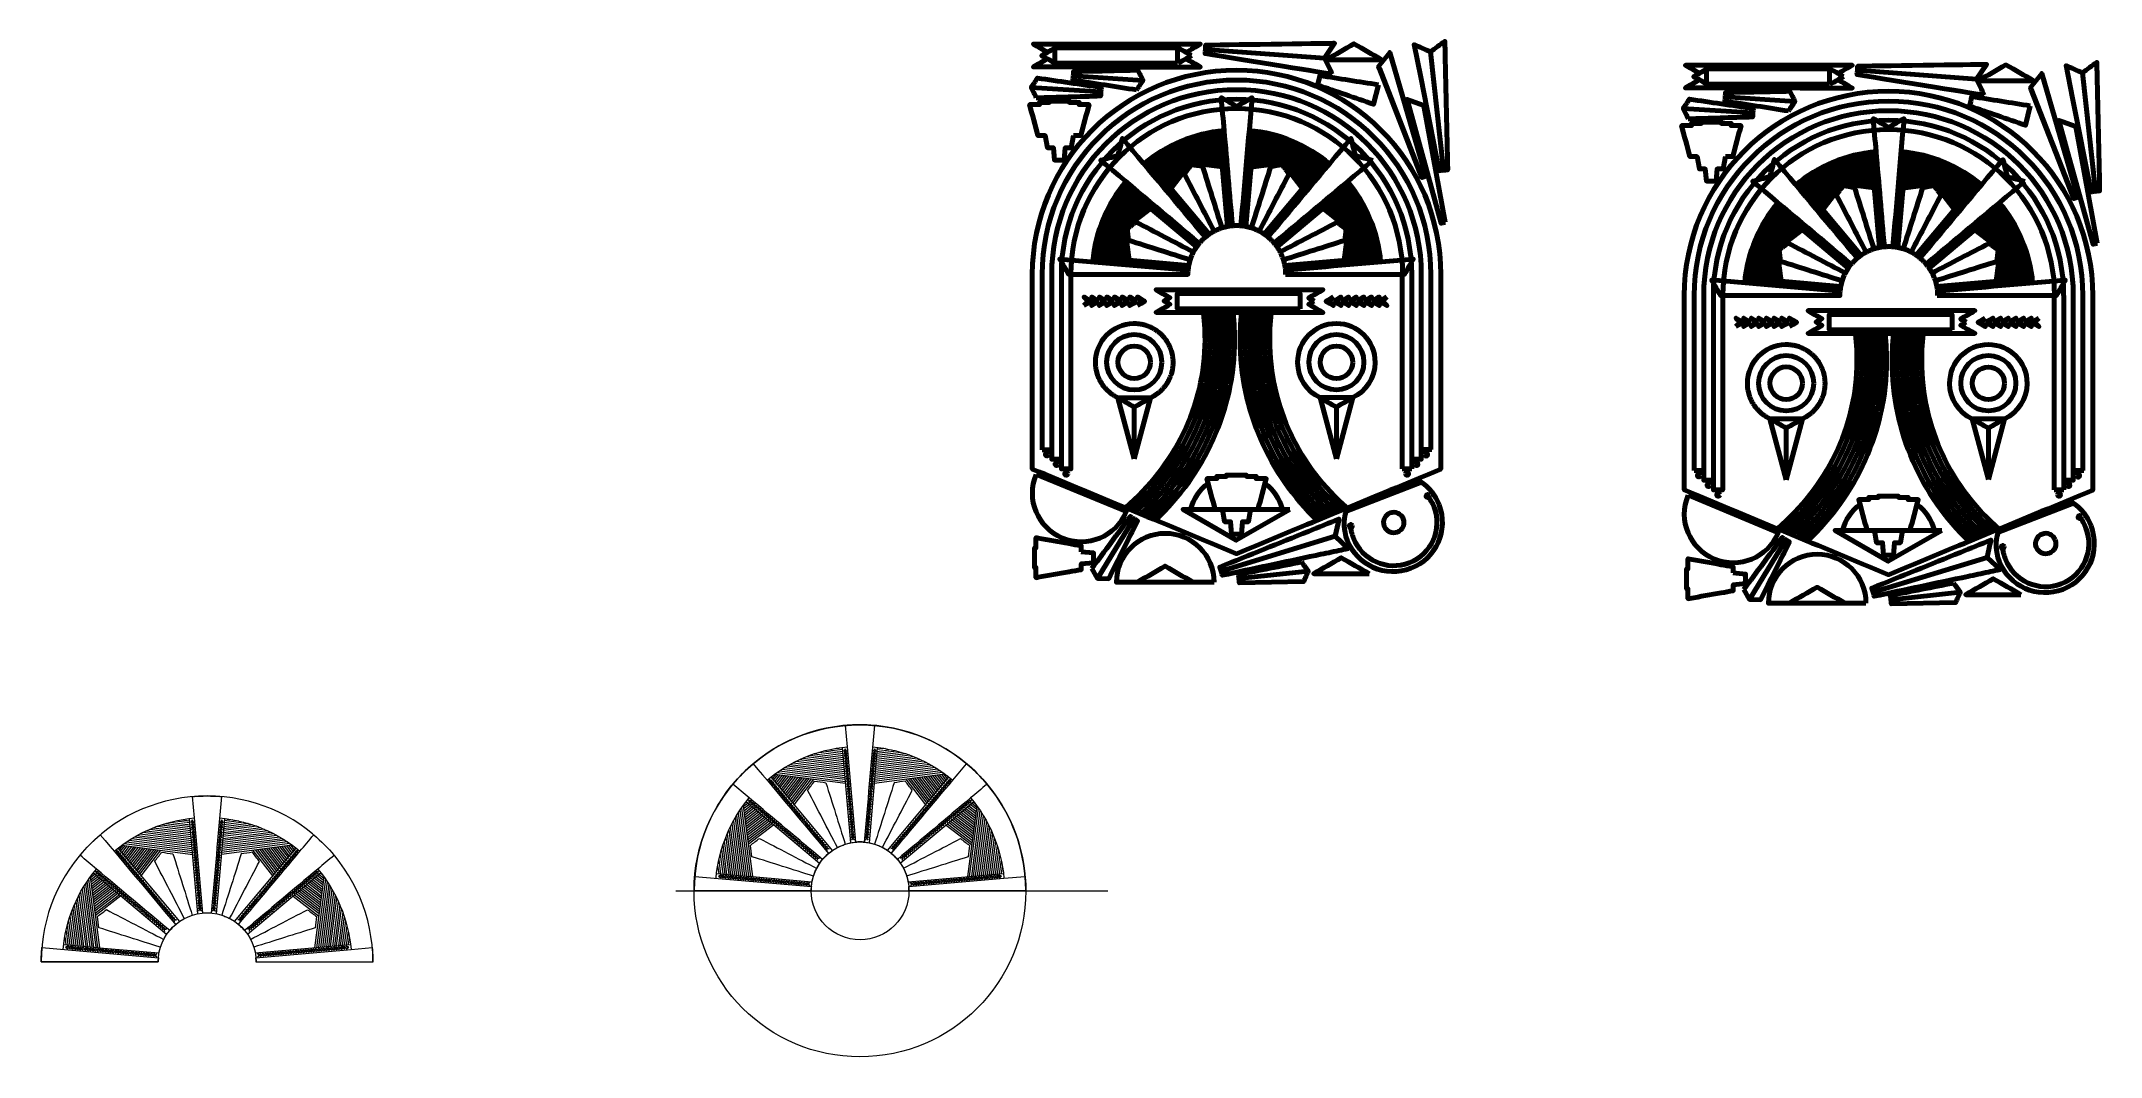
# Model space of a CAD drawing. Header units: inches. Extents: x -151 to 18, y -59 to 24.
import ezdxf

# ---------------------------------------------------------------- set-up
doc = ezdxf.new("R2010")
doc.units = ezdxf.units.IN
doc.header["$MEASUREMENT"] = 0
doc.layers.add('Layer 1', color=7, linetype='Continuous')

msp = doc.modelspace()

# ---------------------------------------------------------------- linework, layer by layer
at = {"layer": 'Layer 1', "color": 250, "lineweight": 18}
for centre, major_axis in [((-84.05, -45.54), (0, 13.64)), ((-84.04, -45.54), (0, 4.02))]:
    msp.add_ellipse(centre, major_axis=major_axis, ratio=1, dxfattribs=at)
at = {"layer": 'Layer 1', "color": 7}
for points, knots in [([(-56.78, 23.11), (-56.93, 23.2), (-57.09, 23.29), (-57.24, 23.37), (-57.24, 23.37), (-56.84, 23.6), (-56.45, 23.82), (-56.06, 24.05), (-56.06, 24.05), (-56.06, 24.05), (-69.79, 24.05), (-69.79, 24.05), (-69.79, 24.05), (-69.4, 23.83), (-69.02, 23.61), (-68.63, 23.38), (-68.63, 23.38), (-68.79, 23.29), (-68.95, 23.2), (-69.11, 23.11), (-69.11, 23.11), (-68.96, 23.02), (-68.8, 22.93), (-68.64, 22.84), (-68.64, 22.84), (-69.02, 22.62), (-69.41, 22.4), (-69.79, 22.18), (-69.79, 22.18), (-65.21, 22.18), (-60.63, 22.17), (-56.06, 22.17), (-56.06, 22.17), (-56.45, 22.4), (-56.85, 22.63), (-57.24, 22.85), (-57.24, 22.85), (-57.09, 22.94), (-56.93, 23.03), (-56.78, 23.11)], [0, 0, 0, 0, 0.090909, 0.090909, 0.090909, 0.090909, 0.181818, 0.181818, 0.181818, 0.181818, 0.272727, 0.272727, 0.272727, 0.272727, 0.363636, 0.363636, 0.363636, 0.363636, 0.454545, 0.454545, 0.454545, 0.454545, 0.545455, 0.545455, 0.545455, 0.545455, 0.636364, 0.636364, 0.636364, 0.636364, 0.727273, 0.727273, 0.727273, 0.727273, 0.818182, 0.818182, 0.818182, 0.818182, 1, 1, 1, 1]), ([(-57.94, 22.48), (-57.94, 22.48), (-68.04, 22.48), (-68.04, 22.48), (-68.04, 22.48), (-68.04, 22.48), (-68.04, 23.74), (-68.04, 23.74), (-68.04, 23.74), (-68.04, 23.74), (-57.94, 23.74), (-57.94, 23.74), (-57.94, 23.74), (-57.94, 23.74), (-57.94, 22.48), (-57.94, 22.48)], [0, 0, 0, 0, 0.2, 0.2, 0.2, 0.2, 0.4, 0.4, 0.4, 0.4, 0.6, 0.6, 0.6, 0.6, 1, 1, 1, 1]), ([(-45.22, 21.59), (-45.43, 22.03), (-45.64, 22.47), (-45.86, 22.91), (-45.86, 22.91), (-45.86, 22.91), (-45.03, 24.12), (-45.03, 24.12), (-45.03, 24.12), (-45.1, 24.12), (-53.01, 24.01), (-55.63, 23.97), (-55.63, 23.97), (-55.63, 23.86), (-55.63, 23.74), (-55.64, 23.62), (-55.64, 23.62), (-55.65, 23.51), (-55.66, 23.39), (-55.68, 23.28), (-55.68, 23.28), (-52.51, 22.77), (-45.28, 21.6), (-45.22, 21.59)], [0, 0, 0, 0, 0.142857, 0.142857, 0.142857, 0.142857, 0.285714, 0.285714, 0.285714, 0.285714, 0.428571, 0.428571, 0.428571, 0.428571, 0.571429, 0.571429, 0.571429, 0.571429, 0.714286, 0.714286, 0.714286, 0.714286, 1, 1, 1, 1]), ([(-41.16, 22.77), (-41.98, 23.24), (-42.62, 23.6), (-43.44, 24.08), (-43.44, 24.08), (-44.23, 23.6), (-44.91, 23.25), (-45.7, 22.77), (-45.7, 22.77), (-44.09, 22.77), (-42.77, 22.77), (-41.16, 22.77)], [0, 0, 0, 0, 0.25, 0.25, 0.25, 0.25, 0.5, 0.5, 0.5, 0.5, 1, 1, 1, 1]), ([(-37.15, 23.42), (-37.59, 23.62), (-38.04, 23.82), (-38.49, 24.02), (-38.49, 24.02), (-38.49, 24.02), (-37.95, 21.34), (-37.95, 21.34), (-37.95, 21.34), (-37.95, 21.34), (-36.42, 13.64), (-36.42, 13.64), (-36.42, 13.64), (-36.31, 13.66), (-36.19, 13.68), (-36.08, 13.69), (-36.08, 13.69), (-36.08, 13.69), (-36.06, 13.69), (-36.06, 13.69), (-36.06, 13.69), (-35.95, 13.7), (-35.84, 13.71), (-35.73, 13.71), (-35.73, 13.71), (-35.8, 16.91), (-35.87, 20.11), (-35.94, 23.31), (-35.94, 23.31), (-35.94, 23.57), (-35.95, 23.83), (-35.96, 24.09), (-35.96, 24.09), (-35.96, 24.16), (-35.96, 24.23), (-35.96, 24.29), (-35.96, 24.29), (-36.36, 24), (-36.75, 23.71), (-37.15, 23.42)], [0, 0, 0, 0, 0.090909, 0.090909, 0.090909, 0.090909, 0.181818, 0.181818, 0.181818, 0.181818, 0.272727, 0.272727, 0.272727, 0.272727, 0.363636, 0.363636, 0.363636, 0.363636, 0.454545, 0.454545, 0.454545, 0.454545, 0.545455, 0.545455, 0.545455, 0.545455, 0.636364, 0.636364, 0.636364, 0.636364, 0.727273, 0.727273, 0.727273, 0.727273, 0.818182, 0.818182, 0.818182, 0.818182, 1, 1, 1, 1]), ([(-41.34, 22.05), (-41.34, 22.05), (-37.85, 13.09), (-37.85, 13.09), (-37.85, 13.09), (-37.75, 13.13), (-37.64, 13.17), (-37.53, 13.2), (-37.53, 13.2), (-37.53, 13.2), (-37.53, 13.2), (-37.53, 13.2), (-37.53, 13.2), (-37.53, 13.2), (-40.49, 23.37), (-40.49, 23.37), (-40.49, 23.37), (-40.49, 23.37), (-40.71, 23.1), (-40.71, 23.1), (-40.71, 23.1), (-40.71, 23.1), (-41.41, 22.22), (-41.41, 22.22), (-41.41, 22.22), (-41.41, 22.22), (-41.35, 22.05), (-41.35, 22.05), (-41.35, 22.05), (-41.35, 22.05), (-41.34, 22.05), (-41.34, 22.05)], [0, 0, 0, 0, 0.111111, 0.111111, 0.111111, 0.111111, 0.222222, 0.222222, 0.222222, 0.222222, 0.333333, 0.333333, 0.333333, 0.333333, 0.444444, 0.444444, 0.444444, 0.444444, 0.555556, 0.555556, 0.555556, 0.555556, 0.666667, 0.666667, 0.666667, 0.666667, 0.777778, 0.777778, 0.777778, 0.777778, 1, 1, 1, 1]), ([(-3.18, 21.39), (-3.33, 21.47), (-3.49, 21.56), (-3.64, 21.64), (-3.64, 21.64), (-3.24, 21.87), (-2.85, 22.1), (-2.46, 22.32), (-2.46, 22.32), (-2.46, 22.32), (-16.19, 22.32), (-16.19, 22.32), (-16.19, 22.32), (-15.8, 22.1), (-15.42, 21.88), (-15.03, 21.66), (-15.03, 21.66), (-15.19, 21.57), (-15.35, 21.48), (-15.51, 21.39), (-15.51, 21.39), (-15.36, 21.3), (-15.2, 21.21), (-15.04, 21.12), (-15.04, 21.12), (-15.42, 20.89), (-15.81, 20.67), (-16.19, 20.45), (-16.19, 20.45), (-11.61, 20.45), (-7.04, 20.45), (-2.46, 20.44), (-2.46, 20.44), (-2.85, 20.67), (-3.25, 20.9), (-3.64, 21.13), (-3.64, 21.13), (-3.49, 21.21), (-3.34, 21.3), (-3.18, 21.39)], [0, 0, 0, 0, 0.090909, 0.090909, 0.090909, 0.090909, 0.181818, 0.181818, 0.181818, 0.181818, 0.272727, 0.272727, 0.272727, 0.272727, 0.363636, 0.363636, 0.363636, 0.363636, 0.454545, 0.454545, 0.454545, 0.454545, 0.545455, 0.545455, 0.545455, 0.545455, 0.636364, 0.636364, 0.636364, 0.636364, 0.727273, 0.727273, 0.727273, 0.727273, 0.818182, 0.818182, 0.818182, 0.818182, 1, 1, 1, 1]), ([(-4.34, 20.76), (-4.34, 20.76), (-14.44, 20.76), (-14.44, 20.76), (-14.44, 20.76), (-14.44, 20.76), (-14.44, 22.02), (-14.44, 22.02), (-14.44, 22.02), (-14.44, 22.02), (-4.34, 22.02), (-4.34, 22.02), (-4.34, 22.02), (-4.34, 22.02), (-4.34, 20.76), (-4.34, 20.76)], [0, 0, 0, 0, 0.2, 0.2, 0.2, 0.2, 0.4, 0.4, 0.4, 0.4, 0.6, 0.6, 0.6, 0.6, 1, 1, 1, 1]), ([(8.38, 19.86), (8.17, 20.3), (7.96, 20.74), (7.74, 21.18), (7.74, 21.18), (7.74, 21.18), (8.57, 22.39), (8.57, 22.39), (8.57, 22.39), (8.5, 22.39), (0.59, 22.28), (-2.03, 22.24), (-2.03, 22.24), (-2.03, 22.13), (-2.03, 22.01), (-2.04, 21.9), (-2.04, 21.9), (-2.05, 21.78), (-2.06, 21.66), (-2.08, 21.55), (-2.08, 21.55), (1.09, 21.04), (8.32, 19.87), (8.38, 19.86)], [0, 0, 0, 0, 0.142857, 0.142857, 0.142857, 0.142857, 0.285714, 0.285714, 0.285714, 0.285714, 0.428571, 0.428571, 0.428571, 0.428571, 0.571429, 0.571429, 0.571429, 0.571429, 0.714286, 0.714286, 0.714286, 0.714286, 1, 1, 1, 1]), ([(12.44, 21.04), (11.62, 21.52), (10.98, 21.88), (10.16, 22.35), (10.16, 22.35), (9.37, 21.87), (8.68, 21.52), (7.9, 21.04), (7.9, 21.04), (9.51, 21.05), (10.83, 21.04), (12.44, 21.04)], [0, 0, 0, 0, 0.25, 0.25, 0.25, 0.25, 0.5, 0.5, 0.5, 0.5, 1, 1, 1, 1]), ([(16.45, 21.7), (16.01, 21.89), (15.56, 22.09), (15.11, 22.29), (15.11, 22.29), (15.11, 22.29), (15.64, 19.62), (15.64, 19.62), (15.64, 19.62), (15.64, 19.62), (17.18, 11.91), (17.18, 11.91), (17.18, 11.91), (17.29, 11.93), (17.41, 11.95), (17.52, 11.96), (17.52, 11.96), (17.52, 11.96), (17.54, 11.96), (17.54, 11.96), (17.54, 11.96), (17.65, 11.98), (17.76, 11.98), (17.87, 11.99), (17.87, 11.99), (17.8, 15.19), (17.73, 18.38), (17.66, 21.58), (17.66, 21.58), (17.65, 21.84), (17.65, 22.1), (17.64, 22.36), (17.64, 22.36), (17.64, 22.43), (17.64, 22.5), (17.64, 22.57), (17.64, 22.57), (17.24, 22.28), (16.85, 21.99), (16.45, 21.7)], [0, 0, 0, 0, 0.090909, 0.090909, 0.090909, 0.090909, 0.181818, 0.181818, 0.181818, 0.181818, 0.272727, 0.272727, 0.272727, 0.272727, 0.363636, 0.363636, 0.363636, 0.363636, 0.454545, 0.454545, 0.454545, 0.454545, 0.545455, 0.545455, 0.545455, 0.545455, 0.636364, 0.636364, 0.636364, 0.636364, 0.727273, 0.727273, 0.727273, 0.727273, 0.818182, 0.818182, 0.818182, 0.818182, 1, 1, 1, 1]), ([(-69.55, 19.64), (-69.69, 19.92), (-69.83, 20.2), (-69.97, 20.48), (-69.97, 20.48), (-69.8, 20.74), (-69.63, 21), (-69.46, 21.26), (-69.46, 21.26), (-67.71, 21), (-65.95, 20.75), (-64.2, 20.49), (-64.2, 20.49), (-64.2, 20.49), (-64.2, 20.49), (-64.2, 20.49), (-64.2, 20.49), (-64.22, 20.38), (-64.23, 20.26), (-64.24, 20.14), (-64.24, 20.14), (-64.25, 20.03), (-64.25, 19.91), (-64.25, 19.79), (-64.25, 19.79), (-66.02, 19.74), (-67.78, 19.69), (-69.55, 19.64)], [0, 0, 0, 0, 0.125, 0.125, 0.125, 0.125, 0.25, 0.25, 0.25, 0.25, 0.375, 0.375, 0.375, 0.375, 0.5, 0.5, 0.5, 0.5, 0.625, 0.625, 0.625, 0.625, 0.75, 0.75, 0.75, 0.75, 1, 1, 1, 1]), ([(-61.3, 20.29), (-61.13, 20.55), (-60.95, 20.81), (-60.78, 21.07), (-60.78, 21.07), (-60.92, 21.35), (-61.05, 21.63), (-61.19, 21.91), (-61.19, 21.91), (-62.96, 21.87), (-64.73, 21.83), (-66.5, 21.8), (-66.5, 21.8), (-66.5, 21.8), (-66.5, 21.8), (-66.5, 21.8), (-66.5, 21.8), (-66.5, 21.68), (-66.5, 21.56), (-66.51, 21.45), (-66.51, 21.45), (-66.52, 21.33), (-66.53, 21.22), (-66.55, 21.1), (-66.55, 21.1), (-64.8, 20.83), (-63.05, 20.56), (-61.3, 20.29)], [0, 0, 0, 0, 0.125, 0.125, 0.125, 0.125, 0.25, 0.25, 0.25, 0.25, 0.375, 0.375, 0.375, 0.375, 0.5, 0.5, 0.5, 0.5, 0.625, 0.625, 0.625, 0.625, 0.75, 0.75, 0.75, 0.75, 1, 1, 1, 1]), ([(-41.42, 20.71), (-43.03, 20.96), (-44.63, 21.21), (-46.23, 21.47), (-46.23, 21.47), (-46.3, 21.21), (-46.36, 20.95), (-46.42, 20.69), (-46.42, 20.69), (-44.89, 20.17), (-43.36, 19.64), (-41.82, 19.11), (-41.82, 19.11), (-41.82, 19.11), (-41.42, 20.71), (-41.42, 20.71)], [0, 0, 0, 0, 0.2, 0.2, 0.2, 0.2, 0.4, 0.4, 0.4, 0.4, 0.6, 0.6, 0.6, 0.6, 1, 1, 1, 1]), ([(12.25, 20.32), (12.25, 20.32), (15.74, 11.36), (15.74, 11.36), (15.74, 11.36), (15.85, 11.4), (15.96, 11.44), (16.07, 11.47), (16.07, 11.47), (16.07, 11.47), (16.07, 11.47), (16.07, 11.47), (16.07, 11.47), (16.07, 11.47), (13.11, 21.64), (13.11, 21.64), (13.11, 21.64), (13.11, 21.64), (12.89, 21.37), (12.89, 21.37), (12.89, 21.37), (12.89, 21.37), (12.19, 20.5), (12.19, 20.5), (12.19, 20.5), (12.19, 20.5), (12.25, 20.32), (12.25, 20.32), (12.25, 20.32), (12.25, 20.32), (12.25, 20.32), (12.25, 20.32)], [0, 0, 0, 0, 0.111111, 0.111111, 0.111111, 0.111111, 0.222222, 0.222222, 0.222222, 0.222222, 0.333333, 0.333333, 0.333333, 0.333333, 0.444444, 0.444444, 0.444444, 0.444444, 0.555556, 0.555556, 0.555556, 0.555556, 0.666667, 0.666667, 0.666667, 0.666667, 0.777778, 0.777778, 0.777778, 0.777778, 1, 1, 1, 1]), ([(-66.5, 16.54), (-66.5, 16.54), (-65.89, 16.54), (-65.89, 16.54), (-65.89, 16.54), (-65.67, 17.39), (-65.44, 18.24), (-65.21, 19.08), (-65.21, 19.08), (-65.21, 19.08), (-66.05, 19.08), (-66.05, 19.08), (-66.05, 19.08), (-66.05, 19.08), (-66.02, 19.26), (-66.02, 19.26), (-66.02, 19.26), (-66.02, 19.26), (-66.86, 19.26), (-66.86, 19.26), (-66.86, 19.26), (-66.86, 19.26), (-66.84, 19.37), (-66.84, 19.37), (-66.84, 19.37), (-66.84, 19.37), (-68.48, 19.37), (-68.48, 19.37), (-68.48, 19.37), (-68.48, 19.37), (-68.46, 19.26), (-68.46, 19.26), (-68.46, 19.26), (-68.46, 19.26), (-69.3, 19.26), (-69.3, 19.26), (-69.3, 19.26), (-69.3, 19.26), (-69.27, 19.08), (-69.27, 19.08), (-69.27, 19.08), (-69.27, 19.08), (-70.1, 19.08), (-70.1, 19.08), (-70.1, 19.08), (-69.88, 18.24), (-69.65, 17.39), (-69.42, 16.54), (-69.42, 16.54), (-69.42, 16.54), (-68.82, 16.54), (-68.82, 16.54), (-68.82, 16.54), (-68.82, 16.54), (-68.64, 15.53), (-68.64, 15.53), (-68.64, 15.53), (-68.64, 15.53), (-68.15, 15.53), (-68.15, 15.53), (-68.15, 15.53), (-68.15, 15.53), (-68.06, 14.52), (-68.06, 14.52), (-68.06, 14.52), (-68.06, 14.52), (-67.26, 14.52), (-67.26, 14.52), (-67.26, 14.52), (-67.26, 14.52), (-67.17, 15.53), (-67.17, 15.53), (-67.17, 15.53), (-67.17, 15.53), (-66.68, 15.53), (-66.68, 15.53), (-66.68, 15.53), (-66.68, 15.53), (-66.5, 16.54), (-66.5, 16.54)], [0, 0, 0, 0, 0.047619, 0.047619, 0.047619, 0.047619, 0.095238, 0.095238, 0.095238, 0.095238, 0.142857, 0.142857, 0.142857, 0.142857, 0.190476, 0.190476, 0.190476, 0.190476, 0.238095, 0.238095, 0.238095, 0.238095, 0.285714, 0.285714, 0.285714, 0.285714, 0.333333, 0.333333, 0.333333, 0.333333, 0.380952, 0.380952, 0.380952, 0.380952, 0.428571, 0.428571, 0.428571, 0.428571, 0.47619, 0.47619, 0.47619, 0.47619, 0.52381, 0.52381, 0.52381, 0.52381, 0.571429, 0.571429, 0.571429, 0.571429, 0.619048, 0.619048, 0.619048, 0.619048, 0.666667, 0.666667, 0.666667, 0.666667, 0.714286, 0.714286, 0.714286, 0.714286, 0.761905, 0.761905, 0.761905, 0.761905, 0.809524, 0.809524, 0.809524, 0.809524, 0.857143, 0.857143, 0.857143, 0.857143, 0.904762, 0.904762, 0.904762, 0.904762, 1, 1, 1, 1]), ([(-35.93, 9.41), (-35.93, 9.41), (-37.66, 18.83), (-37.66, 18.83), (-37.66, 18.83), (-37.66, 18.83), (-37.66, 18.83), (-37.66, 18.83), (-37.66, 18.83), (-37.66, 18.83), (-37.69, 19.02), (-37.69, 19.02), (-37.69, 19.02), (-37.69, 19.02), (-38.75, 19.39), (-38.75, 19.39), (-38.75, 19.39), (-38.75, 19.39), (-39.07, 19.51), (-39.07, 19.51), (-39.07, 19.51), (-39.07, 19.51), (-38.36, 16.9), (-38.36, 16.9), (-38.36, 16.9), (-38.36, 16.9), (-36.27, 9.33), (-36.27, 9.33), (-36.27, 9.33), (-36.27, 9.33), (-36.27, 9.33), (-36.26, 9.34), (-36.26, 9.34), (-36.15, 9.37), (-36.04, 9.39), (-35.93, 9.41)], [0, 0, 0, 0, 0.1, 0.1, 0.1, 0.1, 0.2, 0.2, 0.2, 0.2, 0.3, 0.3, 0.3, 0.3, 0.4, 0.4, 0.4, 0.4, 0.5, 0.5, 0.5, 0.5, 0.6, 0.6, 0.6, 0.6, 0.7, 0.7, 0.7, 0.7, 0.8, 0.8, 0.8, 0.8, 1, 1, 1, 1]), ([(-15.95, 17.91), (-16.09, 18.19), (-16.23, 18.47), (-16.37, 18.75), (-16.37, 18.75), (-16.2, 19.01), (-16.03, 19.27), (-15.86, 19.53), (-15.86, 19.53), (-14.11, 19.27), (-12.36, 19.02), (-10.6, 18.76), (-10.6, 18.76), (-10.6, 18.76), (-10.6, 18.76), (-10.6, 18.76), (-10.6, 18.76), (-10.62, 18.65), (-10.63, 18.53), (-10.64, 18.42), (-10.64, 18.42), (-10.65, 18.3), (-10.65, 18.18), (-10.65, 18.07), (-10.65, 18.07), (-12.42, 18.02), (-14.19, 17.96), (-15.95, 17.91)], [0, 0, 0, 0, 0.125, 0.125, 0.125, 0.125, 0.25, 0.25, 0.25, 0.25, 0.375, 0.375, 0.375, 0.375, 0.5, 0.5, 0.5, 0.5, 0.625, 0.625, 0.625, 0.625, 0.75, 0.75, 0.75, 0.75, 1, 1, 1, 1]), ([(-7.7, 18.56), (-7.53, 18.82), (-7.35, 19.08), (-7.18, 19.34), (-7.18, 19.34), (-7.32, 19.62), (-7.46, 19.9), (-7.59, 20.18), (-7.59, 20.18), (-9.36, 20.14), (-11.13, 20.11), (-12.9, 20.07), (-12.9, 20.07), (-12.9, 20.07), (-12.9, 20.07), (-12.9, 20.07), (-12.9, 20.07), (-12.9, 19.95), (-12.9, 19.84), (-12.91, 19.72), (-12.91, 19.72), (-12.92, 19.61), (-12.93, 19.49), (-12.95, 19.37), (-12.95, 19.37), (-11.2, 19.1), (-9.45, 18.83), (-7.7, 18.56)], [0, 0, 0, 0, 0.125, 0.125, 0.125, 0.125, 0.25, 0.25, 0.25, 0.25, 0.375, 0.375, 0.375, 0.375, 0.5, 0.5, 0.5, 0.5, 0.625, 0.625, 0.625, 0.625, 0.75, 0.75, 0.75, 0.75, 1, 1, 1, 1]), ([(12.17, 18.98), (10.57, 19.24), (8.97, 19.49), (7.37, 19.74), (7.37, 19.74), (7.3, 19.48), (7.24, 19.22), (7.18, 18.96), (7.18, 18.96), (8.71, 18.44), (10.24, 17.91), (11.78, 17.39), (11.78, 17.39), (11.78, 17.39), (12.17, 18.98), (12.17, 18.98)], [0, 0, 0, 0, 0.2, 0.2, 0.2, 0.2, 0.4, 0.4, 0.4, 0.4, 0.6, 0.6, 0.6, 0.6, 1, 1, 1, 1]), ([(-12.9, 14.81), (-12.9, 14.81), (-12.29, 14.81), (-12.29, 14.81), (-12.29, 14.81), (-12.07, 15.66), (-11.84, 16.51), (-11.61, 17.36), (-11.61, 17.36), (-11.61, 17.36), (-12.45, 17.36), (-12.45, 17.36), (-12.45, 17.36), (-12.45, 17.36), (-12.42, 17.53), (-12.42, 17.53), (-12.42, 17.53), (-12.42, 17.53), (-13.26, 17.53), (-13.26, 17.53), (-13.26, 17.53), (-13.26, 17.53), (-13.24, 17.64), (-13.24, 17.64), (-13.24, 17.64), (-13.24, 17.64), (-14.89, 17.64), (-14.89, 17.64), (-14.89, 17.64), (-14.89, 17.64), (-14.86, 17.53), (-14.86, 17.53), (-14.86, 17.53), (-14.86, 17.53), (-15.7, 17.53), (-15.7, 17.53), (-15.7, 17.53), (-15.7, 17.53), (-15.67, 17.36), (-15.67, 17.36), (-15.67, 17.36), (-15.67, 17.36), (-16.5, 17.36), (-16.5, 17.36), (-16.5, 17.36), (-16.28, 16.51), (-16.05, 15.66), (-15.82, 14.81), (-15.82, 14.81), (-15.82, 14.81), (-15.22, 14.81), (-15.22, 14.81), (-15.22, 14.81), (-15.22, 14.81), (-15.04, 13.8), (-15.04, 13.8), (-15.04, 13.8), (-15.04, 13.8), (-14.55, 13.8), (-14.55, 13.8), (-14.55, 13.8), (-14.55, 13.8), (-14.46, 12.79), (-14.46, 12.79), (-14.46, 12.79), (-14.46, 12.79), (-13.66, 12.79), (-13.66, 12.79), (-13.66, 12.79), (-13.66, 12.79), (-13.58, 13.8), (-13.58, 13.8), (-13.58, 13.8), (-13.58, 13.8), (-13.08, 13.8), (-13.08, 13.8), (-13.08, 13.8), (-13.08, 13.8), (-12.9, 14.81), (-12.9, 14.81)], [0, 0, 0, 0, 0.047619, 0.047619, 0.047619, 0.047619, 0.095238, 0.095238, 0.095238, 0.095238, 0.142857, 0.142857, 0.142857, 0.142857, 0.190476, 0.190476, 0.190476, 0.190476, 0.238095, 0.238095, 0.238095, 0.238095, 0.285714, 0.285714, 0.285714, 0.285714, 0.333333, 0.333333, 0.333333, 0.333333, 0.380952, 0.380952, 0.380952, 0.380952, 0.428571, 0.428571, 0.428571, 0.428571, 0.47619, 0.47619, 0.47619, 0.47619, 0.52381, 0.52381, 0.52381, 0.52381, 0.571429, 0.571429, 0.571429, 0.571429, 0.619048, 0.619048, 0.619048, 0.619048, 0.666667, 0.666667, 0.666667, 0.666667, 0.714286, 0.714286, 0.714286, 0.714286, 0.761905, 0.761905, 0.761905, 0.761905, 0.809524, 0.809524, 0.809524, 0.809524, 0.857143, 0.857143, 0.857143, 0.857143, 0.904762, 0.904762, 0.904762, 0.904762, 1, 1, 1, 1]), ([(17.67, 7.69), (17.67, 7.69), (15.94, 17.11), (15.94, 17.11), (15.94, 17.11), (15.94, 17.11), (15.94, 17.11), (15.94, 17.11), (15.94, 17.11), (15.94, 17.11), (15.91, 17.29), (15.91, 17.29), (15.91, 17.29), (15.91, 17.29), (14.85, 17.66), (14.85, 17.66), (14.85, 17.66), (14.85, 17.66), (14.52, 17.78), (14.52, 17.78), (14.52, 17.78), (14.52, 17.78), (15.24, 15.17), (15.24, 15.17), (15.24, 15.17), (15.24, 15.17), (17.33, 7.61), (17.33, 7.61), (17.33, 7.61), (17.33, 7.61), (17.33, 7.61), (17.33, 7.61), (17.33, 7.61), (17.44, 7.64), (17.56, 7.66), (17.67, 7.69)], [0, 0, 0, 0, 0.1, 0.1, 0.1, 0.1, 0.2, 0.2, 0.2, 0.2, 0.3, 0.3, 0.3, 0.3, 0.4, 0.4, 0.4, 0.4, 0.5, 0.5, 0.5, 0.5, 0.6, 0.6, 0.6, 0.6, 0.7, 0.7, 0.7, 0.7, 0.8, 0.8, 0.8, 0.8, 1, 1, 1, 1]), ([(-69.57, -11.31), (-70.42, -13.35), (-69.44, -15.7), (-67.4, -16.54), (-67.4, -16.54), (-65.35, -17.39), (-63, -16.42), (-62.16, -14.37), (-62.16, -14.37), (-62.16, -14.37), (-69.57, -11.31), (-69.57, -11.31)], [0, 0, 0, 0, 0.25, 0.25, 0.25, 0.25, 0.5, 0.5, 0.5, 0.5, 1, 1, 1, 1]), ([(-15.97, -13.03), (-16.82, -15.08), (-15.85, -17.43), (-13.8, -18.27), (-13.8, -18.27), (-11.75, -19.12), (-9.4, -18.14), (-8.56, -16.1), (-8.56, -16.1), (-8.56, -16.1), (-15.97, -13.03), (-15.97, -13.03)], [0, 0, 0, 0, 0.25, 0.25, 0.25, 0.25, 0.5, 0.5, 0.5, 0.5, 1, 1, 1, 1]), ([(-64.98, -19.04), (-64.98, -19.04), (-64.53, -19.86), (-64.53, -19.86), (-64.53, -19.86), (-64.53, -19.86), (-64.53, -19.86), (-64.53, -19.86), (-64.53, -19.86), (-64.53, -19.86), (-64.53, -19.86), (-64.53, -19.86), (-64.53, -19.86), (-64.53, -19.86), (-64.53, -19.86), (-64.53, -19.86), (-64.53, -19.86), (-64.53, -19.86), (-63.6, -19.89), (-63.6, -19.89), (-63.6, -19.89), (-62.81, -18.3), (-62.02, -16.71), (-61.23, -15.13), (-61.23, -15.13), (-61.33, -15.07), (-61.43, -15.02), (-61.53, -14.96), (-61.53, -14.96), (-61.63, -14.9), (-61.73, -14.83), (-61.82, -14.76), (-61.82, -14.76), (-62.87, -16.19), (-63.92, -17.62), (-64.98, -19.04)], [0, 0, 0, 0, 0.1, 0.1, 0.1, 0.1, 0.2, 0.2, 0.2, 0.2, 0.3, 0.3, 0.3, 0.3, 0.4, 0.4, 0.4, 0.4, 0.5, 0.5, 0.5, 0.5, 0.6, 0.6, 0.6, 0.6, 0.7, 0.7, 0.7, 0.7, 0.8, 0.8, 0.8, 0.8, 1, 1, 1, 1]), ([(-44.99, -16.4), (-44.99, -16.4), (-44.74, -15.33), (-44.74, -15.33), (-44.74, -15.33), (-44.74, -15.33), (-44.66, -14.97), (-44.66, -14.97), (-44.66, -14.97), (-45.5, -15.31), (-46.34, -15.65), (-47.18, -15.99), (-47.18, -15.99), (-49.61, -16.97), (-52.04, -17.95), (-54.47, -18.93), (-54.47, -18.93), (-54.43, -19.04), (-54.39, -19.15), (-54.36, -19.26), (-54.36, -19.26), (-54.32, -19.37), (-54.29, -19.49), (-54.27, -19.6), (-54.27, -19.6), (-51.7, -19.06), (-49.14, -18.51), (-46.58, -17.97), (-46.58, -17.97), (-46.01, -17.85), (-45.44, -17.73), (-44.88, -17.61), (-44.88, -17.61), (-44.63, -17.55), (-44.37, -17.5), (-44.12, -17.45), (-44.12, -17.45), (-44.06, -17.43), (-43.99, -17.42), (-43.92, -17.4), (-43.92, -17.4), (-43.92, -17.4), (-44.99, -16.4), (-44.99, -16.4)], [0, 0, 0, 0, 0.083333, 0.083333, 0.083333, 0.083333, 0.166667, 0.166667, 0.166667, 0.166667, 0.25, 0.25, 0.25, 0.25, 0.333333, 0.333333, 0.333333, 0.333333, 0.416667, 0.416667, 0.416667, 0.416667, 0.5, 0.5, 0.5, 0.5, 0.583333, 0.583333, 0.583333, 0.583333, 0.666667, 0.666667, 0.666667, 0.666667, 0.75, 0.75, 0.75, 0.75, 0.833333, 0.833333, 0.833333, 0.833333, 1, 1, 1, 1]), ([(-65.85, -17.68), (-65.85, -17.68), (-65.85, -17.18), (-65.85, -17.18), (-65.85, -17.18), (-66.19, -17.12), (-66.53, -17.06), (-66.86, -17), (-66.86, -17), (-67.71, -16.85), (-68.56, -16.7), (-69.4, -16.55), (-69.4, -16.55), (-69.46, -16.54), (-69.52, -16.53), (-69.58, -16.52), (-69.58, -16.52), (-69.58, -16.52), (-69.58, -17.37), (-69.58, -17.37), (-69.58, -17.37), (-69.58, -17.37), (-69.69, -17.34), (-69.69, -17.34), (-69.69, -17.34), (-69.69, -17.34), (-69.69, -18.99), (-69.69, -18.99), (-69.69, -18.99), (-69.69, -18.99), (-69.58, -18.96), (-69.58, -18.96), (-69.58, -18.96), (-69.58, -18.96), (-69.58, -19.8), (-69.58, -19.8), (-69.58, -19.8), (-69.52, -19.79), (-69.46, -19.78), (-69.4, -19.77), (-69.4, -19.77), (-68.56, -19.62), (-67.71, -19.47), (-66.86, -19.32), (-66.86, -19.32), (-66.53, -19.26), (-66.19, -19.2), (-65.85, -19.15), (-65.85, -19.15), (-65.85, -19.15), (-65.85, -18.65), (-65.85, -18.65), (-65.85, -18.65), (-65.85, -18.65), (-64.84, -18.57), (-64.84, -18.57), (-64.84, -18.57), (-64.84, -18.57), (-64.84, -17.77), (-64.84, -17.77), (-64.84, -17.77), (-64.84, -17.77), (-65.85, -17.68), (-65.85, -17.68)], [0, 0, 0, 0, 0.058824, 0.058824, 0.058824, 0.058824, 0.117647, 0.117647, 0.117647, 0.117647, 0.176471, 0.176471, 0.176471, 0.176471, 0.235294, 0.235294, 0.235294, 0.235294, 0.294118, 0.294118, 0.294118, 0.294118, 0.352941, 0.352941, 0.352941, 0.352941, 0.411765, 0.411765, 0.411765, 0.411765, 0.470588, 0.470588, 0.470588, 0.470588, 0.529412, 0.529412, 0.529412, 0.529412, 0.588235, 0.588235, 0.588235, 0.588235, 0.647059, 0.647059, 0.647059, 0.647059, 0.705882, 0.705882, 0.705882, 0.705882, 0.764706, 0.764706, 0.764706, 0.764706, 0.823529, 0.823529, 0.823529, 0.823529, 0.882353, 0.882353, 0.882353, 0.882353, 1, 1, 1, 1]), ([(-54.94, -20.17), (-54.94, -17.95), (-56.73, -16.16), (-58.95, -16.16), (-58.95, -16.16), (-61.16, -16.16), (-62.96, -17.95), (-62.96, -20.17), (-62.96, -20.17), (-62.96, -20.17), (-54.94, -20.17), (-54.94, -20.17)], [0, 0, 0, 0, 0.25, 0.25, 0.25, 0.25, 0.5, 0.5, 0.5, 0.5, 1, 1, 1, 1]), ([(-11.38, -20.77), (-11.38, -20.77), (-10.93, -21.59), (-10.93, -21.59), (-10.93, -21.59), (-10.93, -21.59), (-10.93, -21.59), (-10.93, -21.59), (-10.93, -21.59), (-10.93, -21.59), (-10.93, -21.59), (-10.93, -21.59), (-10.93, -21.59), (-10.93, -21.59), (-10.93, -21.59), (-10.93, -21.59), (-10.93, -21.59), (-10.93, -21.59), (-10, -21.61), (-10, -21.61), (-10, -21.61), (-9.21, -20.03), (-8.42, -18.44), (-7.63, -16.85), (-7.63, -16.85), (-7.73, -16.8), (-7.83, -16.75), (-7.93, -16.69), (-7.93, -16.69), (-8.03, -16.62), (-8.13, -16.56), (-8.22, -16.49), (-8.22, -16.49), (-9.27, -17.92), (-10.33, -19.34), (-11.38, -20.77)], [0, 0, 0, 0, 0.1, 0.1, 0.1, 0.1, 0.2, 0.2, 0.2, 0.2, 0.3, 0.3, 0.3, 0.3, 0.4, 0.4, 0.4, 0.4, 0.5, 0.5, 0.5, 0.5, 0.6, 0.6, 0.6, 0.6, 0.7, 0.7, 0.7, 0.7, 0.8, 0.8, 0.8, 0.8, 1, 1, 1, 1]), ([(8.61, -18.13), (8.61, -18.13), (8.85, -17.06), (8.85, -17.06), (8.85, -17.06), (8.85, -17.06), (8.94, -16.7), (8.94, -16.7), (8.94, -16.7), (8.1, -17.04), (7.26, -17.38), (6.42, -17.72), (6.42, -17.72), (3.99, -18.7), (1.56, -19.68), (-0.87, -20.66), (-0.87, -20.66), (-0.83, -20.77), (-0.79, -20.88), (-0.76, -20.99), (-0.76, -20.99), (-0.72, -21.1), (-0.69, -21.22), (-0.67, -21.33), (-0.67, -21.33), (1.89, -20.78), (4.46, -20.24), (7.02, -19.7), (7.02, -19.7), (7.59, -19.58), (8.16, -19.46), (8.72, -19.34), (8.72, -19.34), (8.97, -19.28), (9.22, -19.23), (9.48, -19.18), (9.48, -19.18), (9.54, -19.16), (9.61, -19.15), (9.68, -19.13), (9.68, -19.13), (9.68, -19.13), (8.61, -18.13), (8.61, -18.13)], [0, 0, 0, 0, 0.083333, 0.083333, 0.083333, 0.083333, 0.166667, 0.166667, 0.166667, 0.166667, 0.25, 0.25, 0.25, 0.25, 0.333333, 0.333333, 0.333333, 0.333333, 0.416667, 0.416667, 0.416667, 0.416667, 0.5, 0.5, 0.5, 0.5, 0.583333, 0.583333, 0.583333, 0.583333, 0.666667, 0.666667, 0.666667, 0.666667, 0.75, 0.75, 0.75, 0.75, 0.833333, 0.833333, 0.833333, 0.833333, 1, 1, 1, 1]), ([(-47.75, -18.51), (-49.48, -18.86), (-51.21, -19.2), (-52.94, -19.54), (-52.94, -19.54), (-52.92, -19.65), (-52.9, -19.77), (-52.89, -19.88), (-52.89, -19.88), (-52.87, -20), (-52.86, -20.12), (-52.86, -20.23), (-52.86, -20.23), (-52.86, -20.23), (-47.57, -20.12), (-47.57, -20.12), (-47.57, -20.12), (-47.44, -19.84), (-47.32, -19.55), (-47.19, -19.27), (-47.19, -19.27), (-47.38, -19.02), (-47.56, -18.77), (-47.75, -18.51)], [0, 0, 0, 0, 0.142857, 0.142857, 0.142857, 0.142857, 0.285714, 0.285714, 0.285714, 0.285714, 0.428571, 0.428571, 0.428571, 0.428571, 0.571429, 0.571429, 0.571429, 0.571429, 0.714286, 0.714286, 0.714286, 0.714286, 1, 1, 1, 1]), ([(-42.19, -19.47), (-43.02, -18.99), (-43.65, -18.64), (-44.48, -18.16), (-44.48, -18.16), (-45.27, -18.64), (-45.95, -18.99), (-46.74, -19.47), (-46.74, -19.47), (-45.13, -19.47), (-43.81, -19.47), (-42.19, -19.47)], [0, 0, 0, 0, 0.25, 0.25, 0.25, 0.25, 0.5, 0.5, 0.5, 0.5, 1, 1, 1, 1]), ([(-12.25, -19.41), (-12.25, -19.41), (-12.25, -18.91), (-12.25, -18.91), (-12.25, -18.91), (-12.59, -18.85), (-12.93, -18.79), (-13.26, -18.73), (-13.26, -18.73), (-14.11, -18.58), (-14.96, -18.43), (-15.81, -18.28), (-15.81, -18.28), (-15.87, -18.27), (-15.92, -18.26), (-15.98, -18.25), (-15.98, -18.25), (-15.98, -18.25), (-15.98, -19.09), (-15.98, -19.09), (-15.98, -19.09), (-15.98, -19.09), (-16.09, -19.07), (-16.09, -19.07), (-16.09, -19.07), (-16.09, -19.07), (-16.09, -20.72), (-16.09, -20.72), (-16.09, -20.72), (-16.09, -20.72), (-15.98, -20.69), (-15.98, -20.69), (-15.98, -20.69), (-15.98, -20.69), (-15.98, -21.53), (-15.98, -21.53), (-15.98, -21.53), (-15.92, -21.52), (-15.87, -21.51), (-15.81, -21.5), (-15.81, -21.5), (-14.96, -21.35), (-14.11, -21.2), (-13.26, -21.05), (-13.26, -21.05), (-12.93, -20.99), (-12.59, -20.93), (-12.25, -20.87), (-12.25, -20.87), (-12.25, -20.87), (-12.25, -20.38), (-12.25, -20.38), (-12.25, -20.38), (-12.25, -20.38), (-11.24, -20.29), (-11.24, -20.29), (-11.24, -20.29), (-11.24, -20.29), (-11.24, -19.5), (-11.24, -19.5), (-11.24, -19.5), (-11.24, -19.5), (-12.25, -19.41), (-12.25, -19.41)], [0, 0, 0, 0, 0.058824, 0.058824, 0.058824, 0.058824, 0.117647, 0.117647, 0.117647, 0.117647, 0.176471, 0.176471, 0.176471, 0.176471, 0.235294, 0.235294, 0.235294, 0.235294, 0.294118, 0.294118, 0.294118, 0.294118, 0.352941, 0.352941, 0.352941, 0.352941, 0.411765, 0.411765, 0.411765, 0.411765, 0.470588, 0.470588, 0.470588, 0.470588, 0.529412, 0.529412, 0.529412, 0.529412, 0.588235, 0.588235, 0.588235, 0.588235, 0.647059, 0.647059, 0.647059, 0.647059, 0.705882, 0.705882, 0.705882, 0.705882, 0.764706, 0.764706, 0.764706, 0.764706, 0.823529, 0.823529, 0.823529, 0.823529, 0.882353, 0.882353, 0.882353, 0.882353, 1, 1, 1, 1]), ([(-1.34, -21.9), (-1.34, -19.68), (-3.13, -17.88), (-5.35, -17.88), (-5.35, -17.88), (-7.56, -17.88), (-9.36, -19.68), (-9.36, -21.9), (-9.36, -21.9), (-9.36, -21.9), (-1.34, -21.9), (-1.34, -21.9)], [0, 0, 0, 0, 0.25, 0.25, 0.25, 0.25, 0.5, 0.5, 0.5, 0.5, 1, 1, 1, 1]), ([(5.85, -20.24), (4.12, -20.58), (2.39, -20.92), (0.66, -21.27), (0.66, -21.27), (0.68, -21.38), (0.7, -21.5), (0.71, -21.61), (0.71, -21.61), (0.73, -21.73), (0.74, -21.84), (0.74, -21.96), (0.74, -21.96), (0.74, -21.96), (6.03, -21.85), (6.03, -21.85), (6.03, -21.85), (6.15, -21.57), (6.28, -21.28), (6.41, -21), (6.41, -21), (6.22, -20.74), (6.04, -20.49), (5.85, -20.24)], [0, 0, 0, 0, 0.142857, 0.142857, 0.142857, 0.142857, 0.285714, 0.285714, 0.285714, 0.285714, 0.428571, 0.428571, 0.428571, 0.428571, 0.571429, 0.571429, 0.571429, 0.571429, 0.714286, 0.714286, 0.714286, 0.714286, 1, 1, 1, 1]), ([(11.4, -21.2), (10.58, -20.72), (9.95, -20.36), (9.12, -19.89), (9.12, -19.89), (8.33, -20.37), (7.65, -20.72), (6.86, -21.2), (6.86, -21.2), (8.47, -21.19), (9.79, -21.2), (11.4, -21.2)], [0, 0, 0, 0, 0.25, 0.25, 0.25, 0.25, 0.5, 0.5, 0.5, 0.5, 1, 1, 1, 1])]:
    msp.add_open_spline(points, degree=3, knots=knots, dxfattribs=at)
at = {"layer": 'Layer 1', "color": 240, "lineweight": 70}
for points, knots in [([(-56.78, 23.11), (-56.93, 23.2), (-57.09, 23.29), (-57.24, 23.37), (-57.24, 23.37), (-56.84, 23.6), (-56.45, 23.82), (-56.06, 24.05), (-56.06, 24.05), (-56.06, 24.05), (-69.79, 24.05), (-69.79, 24.05), (-69.79, 24.05), (-69.4, 23.83), (-69.02, 23.61), (-68.63, 23.38), (-68.63, 23.38), (-68.79, 23.29), (-68.95, 23.2), (-69.11, 23.11), (-69.11, 23.11), (-68.96, 23.02), (-68.8, 22.93), (-68.64, 22.84), (-68.64, 22.84), (-69.02, 22.62), (-69.41, 22.4), (-69.79, 22.18), (-69.79, 22.18), (-65.21, 22.18), (-60.63, 22.17), (-56.06, 22.17), (-56.06, 22.17), (-56.45, 22.4), (-56.85, 22.63), (-57.24, 22.85), (-57.24, 22.85), (-57.09, 22.94), (-56.93, 23.03), (-56.78, 23.11)], [0, 0, 0, 0, 0.090909, 0.090909, 0.090909, 0.090909, 0.181818, 0.181818, 0.181818, 0.181818, 0.272727, 0.272727, 0.272727, 0.272727, 0.363636, 0.363636, 0.363636, 0.363636, 0.454545, 0.454545, 0.454545, 0.454545, 0.545455, 0.545455, 0.545455, 0.545455, 0.636364, 0.636364, 0.636364, 0.636364, 0.727273, 0.727273, 0.727273, 0.727273, 0.818182, 0.818182, 0.818182, 0.818182, 1, 1, 1, 1]), ([(-57.94, 22.48), (-57.94, 22.48), (-68.04, 22.48), (-68.04, 22.48), (-68.04, 22.48), (-68.04, 22.48), (-68.04, 23.74), (-68.04, 23.74), (-68.04, 23.74), (-68.04, 23.74), (-57.94, 23.74), (-57.94, 23.74), (-57.94, 23.74), (-57.94, 23.74), (-57.94, 22.48), (-57.94, 22.48)], [0, 0, 0, 0, 0.2, 0.2, 0.2, 0.2, 0.4, 0.4, 0.4, 0.4, 0.6, 0.6, 0.6, 0.6, 1, 1, 1, 1]), ([(-45.22, 21.59), (-45.43, 22.03), (-45.64, 22.47), (-45.86, 22.91), (-45.86, 22.91), (-45.86, 22.91), (-45.03, 24.12), (-45.03, 24.12), (-45.03, 24.12), (-45.1, 24.12), (-53.01, 24.01), (-55.63, 23.97), (-55.63, 23.97), (-55.63, 23.86), (-55.63, 23.74), (-55.64, 23.62), (-55.64, 23.62), (-55.65, 23.51), (-55.66, 23.39), (-55.68, 23.28), (-55.68, 23.28), (-52.51, 22.77), (-45.28, 21.6), (-45.22, 21.59)], [0, 0, 0, 0, 0.142857, 0.142857, 0.142857, 0.142857, 0.285714, 0.285714, 0.285714, 0.285714, 0.428571, 0.428571, 0.428571, 0.428571, 0.571429, 0.571429, 0.571429, 0.571429, 0.714286, 0.714286, 0.714286, 0.714286, 1, 1, 1, 1]), ([(-41.16, 22.77), (-41.98, 23.24), (-42.62, 23.6), (-43.44, 24.08), (-43.44, 24.08), (-44.23, 23.6), (-44.91, 23.25), (-45.7, 22.77), (-45.7, 22.77), (-44.09, 22.77), (-42.77, 22.77), (-41.16, 22.77)], [0, 0, 0, 0, 0.25, 0.25, 0.25, 0.25, 0.5, 0.5, 0.5, 0.5, 1, 1, 1, 1]), ([(-37.15, 23.42), (-37.59, 23.62), (-38.04, 23.82), (-38.49, 24.02), (-38.49, 24.02), (-38.49, 24.02), (-37.95, 21.34), (-37.95, 21.34), (-37.95, 21.34), (-37.95, 21.34), (-36.42, 13.64), (-36.42, 13.64), (-36.42, 13.64), (-36.31, 13.66), (-36.19, 13.68), (-36.08, 13.69), (-36.08, 13.69), (-36.08, 13.69), (-36.06, 13.69), (-36.06, 13.69), (-36.06, 13.69), (-35.95, 13.7), (-35.84, 13.71), (-35.73, 13.71), (-35.73, 13.71), (-35.8, 16.91), (-35.87, 20.11), (-35.94, 23.31), (-35.94, 23.31), (-35.94, 23.57), (-35.95, 23.83), (-35.96, 24.09), (-35.96, 24.09), (-35.96, 24.16), (-35.96, 24.23), (-35.96, 24.29), (-35.96, 24.29), (-36.36, 24), (-36.75, 23.71), (-37.15, 23.42)], [0, 0, 0, 0, 0.090909, 0.090909, 0.090909, 0.090909, 0.181818, 0.181818, 0.181818, 0.181818, 0.272727, 0.272727, 0.272727, 0.272727, 0.363636, 0.363636, 0.363636, 0.363636, 0.454545, 0.454545, 0.454545, 0.454545, 0.545455, 0.545455, 0.545455, 0.545455, 0.636364, 0.636364, 0.636364, 0.636364, 0.727273, 0.727273, 0.727273, 0.727273, 0.818182, 0.818182, 0.818182, 0.818182, 1, 1, 1, 1]), ([(-41.34, 22.05), (-41.34, 22.05), (-37.85, 13.09), (-37.85, 13.09), (-37.85, 13.09), (-37.75, 13.13), (-37.64, 13.17), (-37.53, 13.2), (-37.53, 13.2), (-37.53, 13.2), (-37.53, 13.2), (-37.53, 13.2), (-37.53, 13.2), (-37.53, 13.2), (-40.49, 23.37), (-40.49, 23.37), (-40.49, 23.37), (-40.49, 23.37), (-40.71, 23.1), (-40.71, 23.1), (-40.71, 23.1), (-40.71, 23.1), (-41.41, 22.22), (-41.41, 22.22), (-41.41, 22.22), (-41.41, 22.22), (-41.35, 22.05), (-41.35, 22.05), (-41.35, 22.05), (-41.35, 22.05), (-41.34, 22.05), (-41.34, 22.05)], [0, 0, 0, 0, 0.111111, 0.111111, 0.111111, 0.111111, 0.222222, 0.222222, 0.222222, 0.222222, 0.333333, 0.333333, 0.333333, 0.333333, 0.444444, 0.444444, 0.444444, 0.444444, 0.555556, 0.555556, 0.555556, 0.555556, 0.666667, 0.666667, 0.666667, 0.666667, 0.777778, 0.777778, 0.777778, 0.777778, 1, 1, 1, 1]), ([(-3.18, 21.39), (-3.33, 21.47), (-3.49, 21.56), (-3.64, 21.64), (-3.64, 21.64), (-3.24, 21.87), (-2.85, 22.1), (-2.46, 22.32), (-2.46, 22.32), (-2.46, 22.32), (-16.19, 22.32), (-16.19, 22.32), (-16.19, 22.32), (-15.8, 22.1), (-15.42, 21.88), (-15.03, 21.66), (-15.03, 21.66), (-15.19, 21.57), (-15.35, 21.48), (-15.51, 21.39), (-15.51, 21.39), (-15.36, 21.3), (-15.2, 21.21), (-15.04, 21.12), (-15.04, 21.12), (-15.42, 20.89), (-15.81, 20.67), (-16.19, 20.45), (-16.19, 20.45), (-11.61, 20.45), (-7.04, 20.45), (-2.46, 20.44), (-2.46, 20.44), (-2.85, 20.67), (-3.25, 20.9), (-3.64, 21.13), (-3.64, 21.13), (-3.49, 21.21), (-3.34, 21.3), (-3.18, 21.39)], [0, 0, 0, 0, 0.090909, 0.090909, 0.090909, 0.090909, 0.181818, 0.181818, 0.181818, 0.181818, 0.272727, 0.272727, 0.272727, 0.272727, 0.363636, 0.363636, 0.363636, 0.363636, 0.454545, 0.454545, 0.454545, 0.454545, 0.545455, 0.545455, 0.545455, 0.545455, 0.636364, 0.636364, 0.636364, 0.636364, 0.727273, 0.727273, 0.727273, 0.727273, 0.818182, 0.818182, 0.818182, 0.818182, 1, 1, 1, 1]), ([(-4.34, 20.76), (-4.34, 20.76), (-14.44, 20.76), (-14.44, 20.76), (-14.44, 20.76), (-14.44, 20.76), (-14.44, 22.02), (-14.44, 22.02), (-14.44, 22.02), (-14.44, 22.02), (-4.34, 22.02), (-4.34, 22.02), (-4.34, 22.02), (-4.34, 22.02), (-4.34, 20.76), (-4.34, 20.76)], [0, 0, 0, 0, 0.2, 0.2, 0.2, 0.2, 0.4, 0.4, 0.4, 0.4, 0.6, 0.6, 0.6, 0.6, 1, 1, 1, 1]), ([(8.38, 19.86), (8.17, 20.3), (7.96, 20.74), (7.74, 21.18), (7.74, 21.18), (7.74, 21.18), (8.57, 22.39), (8.57, 22.39), (8.57, 22.39), (8.5, 22.39), (0.59, 22.28), (-2.03, 22.24), (-2.03, 22.24), (-2.03, 22.13), (-2.03, 22.01), (-2.04, 21.9), (-2.04, 21.9), (-2.05, 21.78), (-2.06, 21.66), (-2.08, 21.55), (-2.08, 21.55), (1.09, 21.04), (8.32, 19.87), (8.38, 19.86)], [0, 0, 0, 0, 0.142857, 0.142857, 0.142857, 0.142857, 0.285714, 0.285714, 0.285714, 0.285714, 0.428571, 0.428571, 0.428571, 0.428571, 0.571429, 0.571429, 0.571429, 0.571429, 0.714286, 0.714286, 0.714286, 0.714286, 1, 1, 1, 1]), ([(12.44, 21.04), (11.62, 21.52), (10.98, 21.88), (10.16, 22.35), (10.16, 22.35), (9.37, 21.87), (8.68, 21.52), (7.9, 21.04), (7.9, 21.04), (9.51, 21.05), (10.83, 21.04), (12.44, 21.04)], [0, 0, 0, 0, 0.25, 0.25, 0.25, 0.25, 0.5, 0.5, 0.5, 0.5, 1, 1, 1, 1]), ([(16.45, 21.7), (16.01, 21.89), (15.56, 22.09), (15.11, 22.29), (15.11, 22.29), (15.11, 22.29), (15.64, 19.62), (15.64, 19.62), (15.64, 19.62), (15.64, 19.62), (17.18, 11.91), (17.18, 11.91), (17.18, 11.91), (17.29, 11.93), (17.41, 11.95), (17.52, 11.96), (17.52, 11.96), (17.52, 11.96), (17.54, 11.96), (17.54, 11.96), (17.54, 11.96), (17.65, 11.98), (17.76, 11.98), (17.87, 11.99), (17.87, 11.99), (17.8, 15.19), (17.73, 18.38), (17.66, 21.58), (17.66, 21.58), (17.65, 21.84), (17.65, 22.1), (17.64, 22.36), (17.64, 22.36), (17.64, 22.43), (17.64, 22.5), (17.64, 22.57), (17.64, 22.57), (17.24, 22.28), (16.85, 21.99), (16.45, 21.7)], [0, 0, 0, 0, 0.090909, 0.090909, 0.090909, 0.090909, 0.181818, 0.181818, 0.181818, 0.181818, 0.272727, 0.272727, 0.272727, 0.272727, 0.363636, 0.363636, 0.363636, 0.363636, 0.454545, 0.454545, 0.454545, 0.454545, 0.545455, 0.545455, 0.545455, 0.545455, 0.636364, 0.636364, 0.636364, 0.636364, 0.727273, 0.727273, 0.727273, 0.727273, 0.818182, 0.818182, 0.818182, 0.818182, 1, 1, 1, 1]), ([(-69.55, 19.64), (-69.69, 19.92), (-69.83, 20.2), (-69.97, 20.48), (-69.97, 20.48), (-69.8, 20.74), (-69.63, 21), (-69.46, 21.26), (-69.46, 21.26), (-67.71, 21), (-65.95, 20.75), (-64.2, 20.49), (-64.2, 20.49), (-64.2, 20.49), (-64.2, 20.49), (-64.2, 20.49), (-64.2, 20.49), (-64.22, 20.38), (-64.23, 20.26), (-64.24, 20.14), (-64.24, 20.14), (-64.25, 20.03), (-64.25, 19.91), (-64.25, 19.79), (-64.25, 19.79), (-66.02, 19.74), (-67.78, 19.69), (-69.55, 19.64)], [0, 0, 0, 0, 0.125, 0.125, 0.125, 0.125, 0.25, 0.25, 0.25, 0.25, 0.375, 0.375, 0.375, 0.375, 0.5, 0.5, 0.5, 0.5, 0.625, 0.625, 0.625, 0.625, 0.75, 0.75, 0.75, 0.75, 1, 1, 1, 1]), ([(-61.3, 20.29), (-61.13, 20.55), (-60.95, 20.81), (-60.78, 21.07), (-60.78, 21.07), (-60.92, 21.35), (-61.05, 21.63), (-61.19, 21.91), (-61.19, 21.91), (-62.96, 21.87), (-64.73, 21.83), (-66.5, 21.8), (-66.5, 21.8), (-66.5, 21.8), (-66.5, 21.8), (-66.5, 21.8), (-66.5, 21.8), (-66.5, 21.68), (-66.5, 21.56), (-66.51, 21.45), (-66.51, 21.45), (-66.52, 21.33), (-66.53, 21.22), (-66.55, 21.1), (-66.55, 21.1), (-64.8, 20.83), (-63.05, 20.56), (-61.3, 20.29)], [0, 0, 0, 0, 0.125, 0.125, 0.125, 0.125, 0.25, 0.25, 0.25, 0.25, 0.375, 0.375, 0.375, 0.375, 0.5, 0.5, 0.5, 0.5, 0.625, 0.625, 0.625, 0.625, 0.75, 0.75, 0.75, 0.75, 1, 1, 1, 1]), ([(-41.42, 20.71), (-43.03, 20.96), (-44.63, 21.21), (-46.23, 21.47), (-46.23, 21.47), (-46.3, 21.21), (-46.36, 20.95), (-46.42, 20.69), (-46.42, 20.69), (-44.89, 20.17), (-43.36, 19.64), (-41.82, 19.11), (-41.82, 19.11), (-41.82, 19.11), (-41.42, 20.71), (-41.42, 20.71)], [0, 0, 0, 0, 0.2, 0.2, 0.2, 0.2, 0.4, 0.4, 0.4, 0.4, 0.6, 0.6, 0.6, 0.6, 1, 1, 1, 1]), ([(12.25, 20.32), (12.25, 20.32), (15.74, 11.36), (15.74, 11.36), (15.74, 11.36), (15.85, 11.4), (15.96, 11.44), (16.07, 11.47), (16.07, 11.47), (16.07, 11.47), (16.07, 11.47), (16.07, 11.47), (16.07, 11.47), (16.07, 11.47), (13.11, 21.64), (13.11, 21.64), (13.11, 21.64), (13.11, 21.64), (12.89, 21.37), (12.89, 21.37), (12.89, 21.37), (12.89, 21.37), (12.19, 20.5), (12.19, 20.5), (12.19, 20.5), (12.19, 20.5), (12.25, 20.32), (12.25, 20.32), (12.25, 20.32), (12.25, 20.32), (12.25, 20.32), (12.25, 20.32)], [0, 0, 0, 0, 0.111111, 0.111111, 0.111111, 0.111111, 0.222222, 0.222222, 0.222222, 0.222222, 0.333333, 0.333333, 0.333333, 0.333333, 0.444444, 0.444444, 0.444444, 0.444444, 0.555556, 0.555556, 0.555556, 0.555556, 0.666667, 0.666667, 0.666667, 0.666667, 0.777778, 0.777778, 0.777778, 0.777778, 1, 1, 1, 1]), ([(-66.5, 16.54), (-66.5, 16.54), (-65.89, 16.54), (-65.89, 16.54), (-65.89, 16.54), (-65.67, 17.39), (-65.44, 18.24), (-65.21, 19.08), (-65.21, 19.08), (-65.21, 19.08), (-66.05, 19.08), (-66.05, 19.08), (-66.05, 19.08), (-66.05, 19.08), (-66.02, 19.26), (-66.02, 19.26), (-66.02, 19.26), (-66.02, 19.26), (-66.86, 19.26), (-66.86, 19.26), (-66.86, 19.26), (-66.86, 19.26), (-66.84, 19.37), (-66.84, 19.37), (-66.84, 19.37), (-66.84, 19.37), (-68.48, 19.37), (-68.48, 19.37), (-68.48, 19.37), (-68.48, 19.37), (-68.46, 19.26), (-68.46, 19.26), (-68.46, 19.26), (-68.46, 19.26), (-69.3, 19.26), (-69.3, 19.26), (-69.3, 19.26), (-69.3, 19.26), (-69.27, 19.08), (-69.27, 19.08), (-69.27, 19.08), (-69.27, 19.08), (-70.1, 19.08), (-70.1, 19.08), (-70.1, 19.08), (-69.88, 18.24), (-69.65, 17.39), (-69.42, 16.54), (-69.42, 16.54), (-69.42, 16.54), (-68.82, 16.54), (-68.82, 16.54), (-68.82, 16.54), (-68.82, 16.54), (-68.64, 15.53), (-68.64, 15.53), (-68.64, 15.53), (-68.64, 15.53), (-68.15, 15.53), (-68.15, 15.53), (-68.15, 15.53), (-68.15, 15.53), (-68.06, 14.52), (-68.06, 14.52), (-68.06, 14.52), (-68.06, 14.52), (-67.26, 14.52), (-67.26, 14.52), (-67.26, 14.52), (-67.26, 14.52), (-67.17, 15.53), (-67.17, 15.53), (-67.17, 15.53), (-67.17, 15.53), (-66.68, 15.53), (-66.68, 15.53), (-66.68, 15.53), (-66.68, 15.53), (-66.5, 16.54), (-66.5, 16.54)], [0, 0, 0, 0, 0.047619, 0.047619, 0.047619, 0.047619, 0.095238, 0.095238, 0.095238, 0.095238, 0.142857, 0.142857, 0.142857, 0.142857, 0.190476, 0.190476, 0.190476, 0.190476, 0.238095, 0.238095, 0.238095, 0.238095, 0.285714, 0.285714, 0.285714, 0.285714, 0.333333, 0.333333, 0.333333, 0.333333, 0.380952, 0.380952, 0.380952, 0.380952, 0.428571, 0.428571, 0.428571, 0.428571, 0.47619, 0.47619, 0.47619, 0.47619, 0.52381, 0.52381, 0.52381, 0.52381, 0.571429, 0.571429, 0.571429, 0.571429, 0.619048, 0.619048, 0.619048, 0.619048, 0.666667, 0.666667, 0.666667, 0.666667, 0.714286, 0.714286, 0.714286, 0.714286, 0.761905, 0.761905, 0.761905, 0.761905, 0.809524, 0.809524, 0.809524, 0.809524, 0.857143, 0.857143, 0.857143, 0.857143, 0.904762, 0.904762, 0.904762, 0.904762, 1, 1, 1, 1]), ([(-35.93, 9.41), (-35.93, 9.41), (-37.66, 18.83), (-37.66, 18.83), (-37.66, 18.83), (-37.66, 18.83), (-37.66, 18.83), (-37.66, 18.83), (-37.66, 18.83), (-37.66, 18.83), (-37.69, 19.02), (-37.69, 19.02), (-37.69, 19.02), (-37.69, 19.02), (-38.75, 19.39), (-38.75, 19.39), (-38.75, 19.39), (-38.75, 19.39), (-39.07, 19.51), (-39.07, 19.51), (-39.07, 19.51), (-39.07, 19.51), (-38.36, 16.9), (-38.36, 16.9), (-38.36, 16.9), (-38.36, 16.9), (-36.27, 9.33), (-36.27, 9.33), (-36.27, 9.33), (-36.27, 9.33), (-36.27, 9.33), (-36.26, 9.34), (-36.26, 9.34), (-36.15, 9.37), (-36.04, 9.39), (-35.93, 9.41)], [0, 0, 0, 0, 0.1, 0.1, 0.1, 0.1, 0.2, 0.2, 0.2, 0.2, 0.3, 0.3, 0.3, 0.3, 0.4, 0.4, 0.4, 0.4, 0.5, 0.5, 0.5, 0.5, 0.6, 0.6, 0.6, 0.6, 0.7, 0.7, 0.7, 0.7, 0.8, 0.8, 0.8, 0.8, 1, 1, 1, 1]), ([(-15.95, 17.91), (-16.09, 18.19), (-16.23, 18.47), (-16.37, 18.75), (-16.37, 18.75), (-16.2, 19.01), (-16.03, 19.27), (-15.86, 19.53), (-15.86, 19.53), (-14.11, 19.27), (-12.36, 19.02), (-10.6, 18.76), (-10.6, 18.76), (-10.6, 18.76), (-10.6, 18.76), (-10.6, 18.76), (-10.6, 18.76), (-10.62, 18.65), (-10.63, 18.53), (-10.64, 18.42), (-10.64, 18.42), (-10.65, 18.3), (-10.65, 18.18), (-10.65, 18.07), (-10.65, 18.07), (-12.42, 18.02), (-14.19, 17.96), (-15.95, 17.91)], [0, 0, 0, 0, 0.125, 0.125, 0.125, 0.125, 0.25, 0.25, 0.25, 0.25, 0.375, 0.375, 0.375, 0.375, 0.5, 0.5, 0.5, 0.5, 0.625, 0.625, 0.625, 0.625, 0.75, 0.75, 0.75, 0.75, 1, 1, 1, 1]), ([(-7.7, 18.56), (-7.53, 18.82), (-7.35, 19.08), (-7.18, 19.34), (-7.18, 19.34), (-7.32, 19.62), (-7.46, 19.9), (-7.59, 20.18), (-7.59, 20.18), (-9.36, 20.14), (-11.13, 20.11), (-12.9, 20.07), (-12.9, 20.07), (-12.9, 20.07), (-12.9, 20.07), (-12.9, 20.07), (-12.9, 20.07), (-12.9, 19.95), (-12.9, 19.84), (-12.91, 19.72), (-12.91, 19.72), (-12.92, 19.61), (-12.93, 19.49), (-12.95, 19.37), (-12.95, 19.37), (-11.2, 19.1), (-9.45, 18.83), (-7.7, 18.56)], [0, 0, 0, 0, 0.125, 0.125, 0.125, 0.125, 0.25, 0.25, 0.25, 0.25, 0.375, 0.375, 0.375, 0.375, 0.5, 0.5, 0.5, 0.5, 0.625, 0.625, 0.625, 0.625, 0.75, 0.75, 0.75, 0.75, 1, 1, 1, 1]), ([(12.17, 18.98), (10.57, 19.24), (8.97, 19.49), (7.37, 19.74), (7.37, 19.74), (7.3, 19.48), (7.24, 19.22), (7.18, 18.96), (7.18, 18.96), (8.71, 18.44), (10.24, 17.91), (11.78, 17.39), (11.78, 17.39), (11.78, 17.39), (12.17, 18.98), (12.17, 18.98)], [0, 0, 0, 0, 0.2, 0.2, 0.2, 0.2, 0.4, 0.4, 0.4, 0.4, 0.6, 0.6, 0.6, 0.6, 1, 1, 1, 1]), ([(-12.9, 14.81), (-12.9, 14.81), (-12.29, 14.81), (-12.29, 14.81), (-12.29, 14.81), (-12.07, 15.66), (-11.84, 16.51), (-11.61, 17.36), (-11.61, 17.36), (-11.61, 17.36), (-12.45, 17.36), (-12.45, 17.36), (-12.45, 17.36), (-12.45, 17.36), (-12.42, 17.53), (-12.42, 17.53), (-12.42, 17.53), (-12.42, 17.53), (-13.26, 17.53), (-13.26, 17.53), (-13.26, 17.53), (-13.26, 17.53), (-13.24, 17.64), (-13.24, 17.64), (-13.24, 17.64), (-13.24, 17.64), (-14.89, 17.64), (-14.89, 17.64), (-14.89, 17.64), (-14.89, 17.64), (-14.86, 17.53), (-14.86, 17.53), (-14.86, 17.53), (-14.86, 17.53), (-15.7, 17.53), (-15.7, 17.53), (-15.7, 17.53), (-15.7, 17.53), (-15.67, 17.36), (-15.67, 17.36), (-15.67, 17.36), (-15.67, 17.36), (-16.5, 17.36), (-16.5, 17.36), (-16.5, 17.36), (-16.28, 16.51), (-16.05, 15.66), (-15.82, 14.81), (-15.82, 14.81), (-15.82, 14.81), (-15.22, 14.81), (-15.22, 14.81), (-15.22, 14.81), (-15.22, 14.81), (-15.04, 13.8), (-15.04, 13.8), (-15.04, 13.8), (-15.04, 13.8), (-14.55, 13.8), (-14.55, 13.8), (-14.55, 13.8), (-14.55, 13.8), (-14.46, 12.79), (-14.46, 12.79), (-14.46, 12.79), (-14.46, 12.79), (-13.66, 12.79), (-13.66, 12.79), (-13.66, 12.79), (-13.66, 12.79), (-13.58, 13.8), (-13.58, 13.8), (-13.58, 13.8), (-13.58, 13.8), (-13.08, 13.8), (-13.08, 13.8), (-13.08, 13.8), (-13.08, 13.8), (-12.9, 14.81), (-12.9, 14.81)], [0, 0, 0, 0, 0.047619, 0.047619, 0.047619, 0.047619, 0.095238, 0.095238, 0.095238, 0.095238, 0.142857, 0.142857, 0.142857, 0.142857, 0.190476, 0.190476, 0.190476, 0.190476, 0.238095, 0.238095, 0.238095, 0.238095, 0.285714, 0.285714, 0.285714, 0.285714, 0.333333, 0.333333, 0.333333, 0.333333, 0.380952, 0.380952, 0.380952, 0.380952, 0.428571, 0.428571, 0.428571, 0.428571, 0.47619, 0.47619, 0.47619, 0.47619, 0.52381, 0.52381, 0.52381, 0.52381, 0.571429, 0.571429, 0.571429, 0.571429, 0.619048, 0.619048, 0.619048, 0.619048, 0.666667, 0.666667, 0.666667, 0.666667, 0.714286, 0.714286, 0.714286, 0.714286, 0.761905, 0.761905, 0.761905, 0.761905, 0.809524, 0.809524, 0.809524, 0.809524, 0.857143, 0.857143, 0.857143, 0.857143, 0.904762, 0.904762, 0.904762, 0.904762, 1, 1, 1, 1]), ([(17.67, 7.69), (17.67, 7.69), (15.94, 17.11), (15.94, 17.11), (15.94, 17.11), (15.94, 17.11), (15.94, 17.11), (15.94, 17.11), (15.94, 17.11), (15.94, 17.11), (15.91, 17.29), (15.91, 17.29), (15.91, 17.29), (15.91, 17.29), (14.85, 17.66), (14.85, 17.66), (14.85, 17.66), (14.85, 17.66), (14.52, 17.78), (14.52, 17.78), (14.52, 17.78), (14.52, 17.78), (15.24, 15.17), (15.24, 15.17), (15.24, 15.17), (15.24, 15.17), (17.33, 7.61), (17.33, 7.61), (17.33, 7.61), (17.33, 7.61), (17.33, 7.61), (17.33, 7.61), (17.33, 7.61), (17.44, 7.64), (17.56, 7.66), (17.67, 7.69)], [0, 0, 0, 0, 0.1, 0.1, 0.1, 0.1, 0.2, 0.2, 0.2, 0.2, 0.3, 0.3, 0.3, 0.3, 0.4, 0.4, 0.4, 0.4, 0.5, 0.5, 0.5, 0.5, 0.6, 0.6, 0.6, 0.6, 0.7, 0.7, 0.7, 0.7, 0.8, 0.8, 0.8, 0.8, 1, 1, 1, 1]), ([(-69.57, -11.31), (-70.42, -13.35), (-69.44, -15.7), (-67.4, -16.54), (-67.4, -16.54), (-65.35, -17.39), (-63, -16.42), (-62.16, -14.37), (-62.16, -14.37), (-62.16, -14.37), (-69.57, -11.31), (-69.57, -11.31)], [0, 0, 0, 0, 0.25, 0.25, 0.25, 0.25, 0.5, 0.5, 0.5, 0.5, 1, 1, 1, 1]), ([(-36.44, -13.8), (-36.74, -13.02), (-37.26, -12.39), (-37.9, -11.94), (-37.9, -11.94), (-37.9, -11.94), (-44.08, -14.32), (-44.08, -14.32), (-44.08, -14.32), (-44.29, -15.12), (-44.31, -15.88), (-43.99, -16.71), (-43.99, -16.71), (-43.18, -18.8), (-40.84, -19.84), (-38.76, -19.03), (-38.76, -19.03), (-36.67, -18.23), (-35.63, -15.89), (-36.44, -13.8)], [0, 0, 0, 0, 0.166667, 0.166667, 0.166667, 0.166667, 0.333333, 0.333333, 0.333333, 0.333333, 0.5, 0.5, 0.5, 0.5, 0.666667, 0.666667, 0.666667, 0.666667, 1, 1, 1, 1]), ([(-15.97, -13.03), (-16.82, -15.08), (-15.85, -17.43), (-13.8, -18.27), (-13.8, -18.27), (-11.75, -19.12), (-9.4, -18.14), (-8.56, -16.1), (-8.56, -16.1), (-8.56, -16.1), (-15.97, -13.03), (-15.97, -13.03)], [0, 0, 0, 0, 0.25, 0.25, 0.25, 0.25, 0.5, 0.5, 0.5, 0.5, 1, 1, 1, 1]), ([(-64.98, -19.04), (-64.98, -19.04), (-64.53, -19.86), (-64.53, -19.86), (-64.53, -19.86), (-64.53, -19.86), (-64.53, -19.86), (-64.53, -19.86), (-64.53, -19.86), (-64.53, -19.86), (-64.53, -19.86), (-64.53, -19.86), (-64.53, -19.86), (-64.53, -19.86), (-64.53, -19.86), (-64.53, -19.86), (-64.53, -19.86), (-64.53, -19.86), (-63.6, -19.89), (-63.6, -19.89), (-63.6, -19.89), (-62.81, -18.3), (-62.02, -16.71), (-61.23, -15.13), (-61.23, -15.13), (-61.33, -15.07), (-61.43, -15.02), (-61.53, -14.96), (-61.53, -14.96), (-61.63, -14.9), (-61.73, -14.83), (-61.82, -14.76), (-61.82, -14.76), (-62.87, -16.19), (-63.92, -17.62), (-64.98, -19.04)], [0, 0, 0, 0, 0.1, 0.1, 0.1, 0.1, 0.2, 0.2, 0.2, 0.2, 0.3, 0.3, 0.3, 0.3, 0.4, 0.4, 0.4, 0.4, 0.5, 0.5, 0.5, 0.5, 0.6, 0.6, 0.6, 0.6, 0.7, 0.7, 0.7, 0.7, 0.8, 0.8, 0.8, 0.8, 1, 1, 1, 1]), ([(-44.99, -16.4), (-44.99, -16.4), (-44.74, -15.33), (-44.74, -15.33), (-44.74, -15.33), (-44.74, -15.33), (-44.66, -14.97), (-44.66, -14.97), (-44.66, -14.97), (-45.5, -15.31), (-46.34, -15.65), (-47.18, -15.99), (-47.18, -15.99), (-49.61, -16.97), (-52.04, -17.95), (-54.47, -18.93), (-54.47, -18.93), (-54.43, -19.04), (-54.39, -19.15), (-54.36, -19.26), (-54.36, -19.26), (-54.32, -19.37), (-54.29, -19.49), (-54.27, -19.6), (-54.27, -19.6), (-51.7, -19.06), (-49.14, -18.51), (-46.58, -17.97), (-46.58, -17.97), (-46.01, -17.85), (-45.44, -17.73), (-44.88, -17.61), (-44.88, -17.61), (-44.63, -17.55), (-44.37, -17.5), (-44.12, -17.45), (-44.12, -17.45), (-44.06, -17.43), (-43.99, -17.42), (-43.92, -17.4), (-43.92, -17.4), (-43.92, -17.4), (-44.99, -16.4), (-44.99, -16.4)], [0, 0, 0, 0, 0.083333, 0.083333, 0.083333, 0.083333, 0.166667, 0.166667, 0.166667, 0.166667, 0.25, 0.25, 0.25, 0.25, 0.333333, 0.333333, 0.333333, 0.333333, 0.416667, 0.416667, 0.416667, 0.416667, 0.5, 0.5, 0.5, 0.5, 0.583333, 0.583333, 0.583333, 0.583333, 0.666667, 0.666667, 0.666667, 0.666667, 0.75, 0.75, 0.75, 0.75, 0.833333, 0.833333, 0.833333, 0.833333, 1, 1, 1, 1]), ([(17.16, -15.53), (16.86, -14.75), (16.34, -14.11), (15.7, -13.67), (15.7, -13.67), (15.7, -13.67), (9.52, -16.05), (9.52, -16.05), (9.52, -16.05), (9.31, -16.85), (9.29, -17.61), (9.61, -18.44), (9.61, -18.44), (10.42, -20.53), (12.76, -21.56), (14.84, -20.76), (14.84, -20.76), (16.93, -19.96), (17.96, -17.62), (17.16, -15.53)], [0, 0, 0, 0, 0.166667, 0.166667, 0.166667, 0.166667, 0.333333, 0.333333, 0.333333, 0.333333, 0.5, 0.5, 0.5, 0.5, 0.666667, 0.666667, 0.666667, 0.666667, 1, 1, 1, 1]), ([(-65.85, -17.68), (-65.85, -17.68), (-65.85, -17.18), (-65.85, -17.18), (-65.85, -17.18), (-66.19, -17.12), (-66.53, -17.06), (-66.86, -17), (-66.86, -17), (-67.71, -16.85), (-68.56, -16.7), (-69.4, -16.55), (-69.4, -16.55), (-69.46, -16.54), (-69.52, -16.53), (-69.58, -16.52), (-69.58, -16.52), (-69.58, -16.52), (-69.58, -17.37), (-69.58, -17.37), (-69.58, -17.37), (-69.58, -17.37), (-69.69, -17.34), (-69.69, -17.34), (-69.69, -17.34), (-69.69, -17.34), (-69.69, -18.99), (-69.69, -18.99), (-69.69, -18.99), (-69.69, -18.99), (-69.58, -18.96), (-69.58, -18.96), (-69.58, -18.96), (-69.58, -18.96), (-69.58, -19.8), (-69.58, -19.8), (-69.58, -19.8), (-69.52, -19.79), (-69.46, -19.78), (-69.4, -19.77), (-69.4, -19.77), (-68.56, -19.62), (-67.71, -19.47), (-66.86, -19.32), (-66.86, -19.32), (-66.53, -19.26), (-66.19, -19.2), (-65.85, -19.15), (-65.85, -19.15), (-65.85, -19.15), (-65.85, -18.65), (-65.85, -18.65), (-65.85, -18.65), (-65.85, -18.65), (-64.84, -18.57), (-64.84, -18.57), (-64.84, -18.57), (-64.84, -18.57), (-64.84, -17.77), (-64.84, -17.77), (-64.84, -17.77), (-64.84, -17.77), (-65.85, -17.68), (-65.85, -17.68)], [0, 0, 0, 0, 0.058824, 0.058824, 0.058824, 0.058824, 0.117647, 0.117647, 0.117647, 0.117647, 0.176471, 0.176471, 0.176471, 0.176471, 0.235294, 0.235294, 0.235294, 0.235294, 0.294118, 0.294118, 0.294118, 0.294118, 0.352941, 0.352941, 0.352941, 0.352941, 0.411765, 0.411765, 0.411765, 0.411765, 0.470588, 0.470588, 0.470588, 0.470588, 0.529412, 0.529412, 0.529412, 0.529412, 0.588235, 0.588235, 0.588235, 0.588235, 0.647059, 0.647059, 0.647059, 0.647059, 0.705882, 0.705882, 0.705882, 0.705882, 0.764706, 0.764706, 0.764706, 0.764706, 0.823529, 0.823529, 0.823529, 0.823529, 0.882353, 0.882353, 0.882353, 0.882353, 1, 1, 1, 1]), ([(-54.94, -20.17), (-54.94, -17.95), (-56.73, -16.16), (-58.95, -16.16), (-58.95, -16.16), (-61.16, -16.16), (-62.96, -17.95), (-62.96, -20.17), (-62.96, -20.17), (-62.96, -20.17), (-54.94, -20.17), (-54.94, -20.17)], [0, 0, 0, 0, 0.25, 0.25, 0.25, 0.25, 0.5, 0.5, 0.5, 0.5, 1, 1, 1, 1]), ([(-11.38, -20.77), (-11.38, -20.77), (-10.93, -21.59), (-10.93, -21.59), (-10.93, -21.59), (-10.93, -21.59), (-10.93, -21.59), (-10.93, -21.59), (-10.93, -21.59), (-10.93, -21.59), (-10.93, -21.59), (-10.93, -21.59), (-10.93, -21.59), (-10.93, -21.59), (-10.93, -21.59), (-10.93, -21.59), (-10.93, -21.59), (-10.93, -21.59), (-10, -21.61), (-10, -21.61), (-10, -21.61), (-9.21, -20.03), (-8.42, -18.44), (-7.63, -16.85), (-7.63, -16.85), (-7.73, -16.8), (-7.83, -16.75), (-7.93, -16.69), (-7.93, -16.69), (-8.03, -16.62), (-8.13, -16.56), (-8.22, -16.49), (-8.22, -16.49), (-9.27, -17.92), (-10.33, -19.34), (-11.38, -20.77)], [0, 0, 0, 0, 0.1, 0.1, 0.1, 0.1, 0.2, 0.2, 0.2, 0.2, 0.3, 0.3, 0.3, 0.3, 0.4, 0.4, 0.4, 0.4, 0.5, 0.5, 0.5, 0.5, 0.6, 0.6, 0.6, 0.6, 0.7, 0.7, 0.7, 0.7, 0.8, 0.8, 0.8, 0.8, 1, 1, 1, 1]), ([(8.61, -18.13), (8.61, -18.13), (8.85, -17.06), (8.85, -17.06), (8.85, -17.06), (8.85, -17.06), (8.94, -16.7), (8.94, -16.7), (8.94, -16.7), (8.1, -17.04), (7.26, -17.38), (6.42, -17.72), (6.42, -17.72), (3.99, -18.7), (1.56, -19.68), (-0.87, -20.66), (-0.87, -20.66), (-0.83, -20.77), (-0.79, -20.88), (-0.76, -20.99), (-0.76, -20.99), (-0.72, -21.1), (-0.69, -21.22), (-0.67, -21.33), (-0.67, -21.33), (1.89, -20.78), (4.46, -20.24), (7.02, -19.7), (7.02, -19.7), (7.59, -19.58), (8.16, -19.46), (8.72, -19.34), (8.72, -19.34), (8.97, -19.28), (9.22, -19.23), (9.48, -19.18), (9.48, -19.18), (9.54, -19.16), (9.61, -19.15), (9.68, -19.13), (9.68, -19.13), (9.68, -19.13), (8.61, -18.13), (8.61, -18.13)], [0, 0, 0, 0, 0.083333, 0.083333, 0.083333, 0.083333, 0.166667, 0.166667, 0.166667, 0.166667, 0.25, 0.25, 0.25, 0.25, 0.333333, 0.333333, 0.333333, 0.333333, 0.416667, 0.416667, 0.416667, 0.416667, 0.5, 0.5, 0.5, 0.5, 0.583333, 0.583333, 0.583333, 0.583333, 0.666667, 0.666667, 0.666667, 0.666667, 0.75, 0.75, 0.75, 0.75, 0.833333, 0.833333, 0.833333, 0.833333, 1, 1, 1, 1]), ([(-47.75, -18.51), (-49.48, -18.86), (-51.21, -19.2), (-52.94, -19.54), (-52.94, -19.54), (-52.92, -19.65), (-52.9, -19.77), (-52.89, -19.88), (-52.89, -19.88), (-52.87, -20), (-52.86, -20.12), (-52.86, -20.23), (-52.86, -20.23), (-52.86, -20.23), (-47.57, -20.12), (-47.57, -20.12), (-47.57, -20.12), (-47.44, -19.84), (-47.32, -19.55), (-47.19, -19.27), (-47.19, -19.27), (-47.38, -19.02), (-47.56, -18.77), (-47.75, -18.51)], [0, 0, 0, 0, 0.142857, 0.142857, 0.142857, 0.142857, 0.285714, 0.285714, 0.285714, 0.285714, 0.428571, 0.428571, 0.428571, 0.428571, 0.571429, 0.571429, 0.571429, 0.571429, 0.714286, 0.714286, 0.714286, 0.714286, 1, 1, 1, 1]), ([(-42.19, -19.47), (-43.02, -18.99), (-43.65, -18.64), (-44.48, -18.16), (-44.48, -18.16), (-45.27, -18.64), (-45.95, -18.99), (-46.74, -19.47), (-46.74, -19.47), (-45.13, -19.47), (-43.81, -19.47), (-42.19, -19.47)], [0, 0, 0, 0, 0.25, 0.25, 0.25, 0.25, 0.5, 0.5, 0.5, 0.5, 1, 1, 1, 1]), ([(-12.25, -19.41), (-12.25, -19.41), (-12.25, -18.91), (-12.25, -18.91), (-12.25, -18.91), (-12.59, -18.85), (-12.93, -18.79), (-13.26, -18.73), (-13.26, -18.73), (-14.11, -18.58), (-14.96, -18.43), (-15.81, -18.28), (-15.81, -18.28), (-15.87, -18.27), (-15.92, -18.26), (-15.98, -18.25), (-15.98, -18.25), (-15.98, -18.25), (-15.98, -19.09), (-15.98, -19.09), (-15.98, -19.09), (-15.98, -19.09), (-16.09, -19.07), (-16.09, -19.07), (-16.09, -19.07), (-16.09, -19.07), (-16.09, -20.72), (-16.09, -20.72), (-16.09, -20.72), (-16.09, -20.72), (-15.98, -20.69), (-15.98, -20.69), (-15.98, -20.69), (-15.98, -20.69), (-15.98, -21.53), (-15.98, -21.53), (-15.98, -21.53), (-15.92, -21.52), (-15.87, -21.51), (-15.81, -21.5), (-15.81, -21.5), (-14.96, -21.35), (-14.11, -21.2), (-13.26, -21.05), (-13.26, -21.05), (-12.93, -20.99), (-12.59, -20.93), (-12.25, -20.87), (-12.25, -20.87), (-12.25, -20.87), (-12.25, -20.38), (-12.25, -20.38), (-12.25, -20.38), (-12.25, -20.38), (-11.24, -20.29), (-11.24, -20.29), (-11.24, -20.29), (-11.24, -20.29), (-11.24, -19.5), (-11.24, -19.5), (-11.24, -19.5), (-11.24, -19.5), (-12.25, -19.41), (-12.25, -19.41)], [0, 0, 0, 0, 0.058824, 0.058824, 0.058824, 0.058824, 0.117647, 0.117647, 0.117647, 0.117647, 0.176471, 0.176471, 0.176471, 0.176471, 0.235294, 0.235294, 0.235294, 0.235294, 0.294118, 0.294118, 0.294118, 0.294118, 0.352941, 0.352941, 0.352941, 0.352941, 0.411765, 0.411765, 0.411765, 0.411765, 0.470588, 0.470588, 0.470588, 0.470588, 0.529412, 0.529412, 0.529412, 0.529412, 0.588235, 0.588235, 0.588235, 0.588235, 0.647059, 0.647059, 0.647059, 0.647059, 0.705882, 0.705882, 0.705882, 0.705882, 0.764706, 0.764706, 0.764706, 0.764706, 0.823529, 0.823529, 0.823529, 0.823529, 0.882353, 0.882353, 0.882353, 0.882353, 1, 1, 1, 1]), ([(-1.34, -21.9), (-1.34, -19.68), (-3.13, -17.88), (-5.35, -17.88), (-5.35, -17.88), (-7.56, -17.88), (-9.36, -19.68), (-9.36, -21.9), (-9.36, -21.9), (-9.36, -21.9), (-1.34, -21.9), (-1.34, -21.9)], [0, 0, 0, 0, 0.25, 0.25, 0.25, 0.25, 0.5, 0.5, 0.5, 0.5, 1, 1, 1, 1]), ([(5.85, -20.24), (4.12, -20.58), (2.39, -20.92), (0.66, -21.27), (0.66, -21.27), (0.68, -21.38), (0.7, -21.5), (0.71, -21.61), (0.71, -21.61), (0.73, -21.73), (0.74, -21.84), (0.74, -21.96), (0.74, -21.96), (0.74, -21.96), (6.03, -21.85), (6.03, -21.85), (6.03, -21.85), (6.15, -21.57), (6.28, -21.28), (6.41, -21), (6.41, -21), (6.22, -20.74), (6.04, -20.49), (5.85, -20.24)], [0, 0, 0, 0, 0.142857, 0.142857, 0.142857, 0.142857, 0.285714, 0.285714, 0.285714, 0.285714, 0.428571, 0.428571, 0.428571, 0.428571, 0.571429, 0.571429, 0.571429, 0.571429, 0.714286, 0.714286, 0.714286, 0.714286, 1, 1, 1, 1]), ([(11.4, -21.2), (10.58, -20.72), (9.95, -20.36), (9.12, -19.89), (9.12, -19.89), (8.33, -20.37), (7.65, -20.72), (6.86, -21.2), (6.86, -21.2), (8.47, -21.19), (9.79, -21.2), (11.4, -21.2)], [0, 0, 0, 0, 0.25, 0.25, 0.25, 0.25, 0.5, 0.5, 0.5, 0.5, 1, 1, 1, 1])]:
    msp.add_open_spline(points, degree=3, knots=knots, dxfattribs=at)
at = {"layer": 'Layer 1', "color": 114, "lineweight": 70}
for points in [[(-68, 23.74), (-68.21, 23.62), (-68.42, 23.5), (-68.63, 23.38)], [(-57.24, 23.37), (-57.46, 23.49), (-57.68, 23.62), (-57.9, 23.74)], [(-68.64, 22.84), (-68.42, 22.72), (-68.2, 22.6), (-68, 22.48)], [(-57.9, 22.48), (-57.68, 22.61), (-57.46, 22.73), (-57.24, 22.85)], [(-55.64, 23.62), (-55.64, 23.62), (-45.86, 22.91), (-45.86, 22.91)], [(-37.15, 23.42), (-37.15, 23.42), (-36.08, 13.69), (-36.08, 13.69)], [(-14.4, 22.02), (-14.61, 21.9), (-14.82, 21.78), (-15.03, 21.66)], [(-3.64, 21.64), (-3.86, 21.77), (-4.08, 21.89), (-4.3, 22.02)], [(-69.97, 20.48), (-69.97, 20.48), (-64.25, 20.14), (-64.25, 20.14)], [(-66.51, 21.45), (-66.51, 21.45), (-60.78, 21.07), (-60.78, 21.07)], [(-15.04, 21.12), (-14.82, 21), (-14.6, 20.88), (-14.4, 20.75)], [(-4.3, 20.75), (-4.08, 20.88), (-3.86, 21), (-3.64, 21.13)], [(-2.04, 21.9), (-2.04, 21.9), (7.74, 21.18), (7.74, 21.18)], [(16.45, 21.7), (16.45, 21.7), (17.52, 11.96), (17.52, 11.96)], [(-16.37, 18.75), (-16.37, 18.75), (-10.65, 18.41), (-10.65, 18.41)], [(-12.91, 19.72), (-12.91, 19.72), (-7.18, 19.34), (-7.18, 19.34)], [(-60.71, 14.22), (-58.9, 15.74), (-56.61, 16.73), (-54.11, 16.95)], [(-52.04, 16.95), (-49.54, 16.74), (-47.26, 15.74), (-45.44, 14.21)], [(-59.26, 15.26), (-59.26, 15.26), (-54.31, 14.61), (-54.31, 14.61)], [(-59.04, 15.39), (-59.04, 15.39), (-54.33, 14.77), (-54.33, 14.77)], [(-58.81, 15.52), (-58.81, 15.52), (-54.35, 14.93), (-54.35, 14.93)], [(-58.57, 15.65), (-58.57, 15.65), (-54.35, 15.1), (-54.35, 15.1)], [(-58.32, 15.78), (-58.32, 15.78), (-54.37, 15.26), (-54.37, 15.26)], [(-58.05, 15.91), (-58.05, 15.91), (-54.38, 15.42), (-54.38, 15.42)], [(-57.77, 16.03), (-57.77, 16.03), (-54.4, 15.59), (-54.4, 15.59)], [(-57.48, 16.15), (-57.48, 16.15), (-54.41, 15.75), (-54.41, 15.75)], [(-57.16, 16.27), (-57.16, 16.27), (-54.42, 15.91), (-54.42, 15.91)], [(-56.83, 16.39), (-56.83, 16.39), (-54.44, 16.08), (-54.44, 16.08)], [(-56.46, 16.5), (-56.46, 16.5), (-54.45, 16.24), (-54.45, 16.24)], [(-56.07, 16.61), (-56.07, 16.61), (-54.47, 16.4), (-54.47, 16.4)], [(-55.63, 16.72), (-55.63, 16.72), (-54.48, 16.57), (-54.48, 16.57)], [(-55.14, 16.82), (-55.14, 16.82), (-54.5, 16.73), (-54.5, 16.73)], [(-53.83, 9.06), (-53.83, 9.06), (-54.51, 16.91), (-54.51, 16.91)], [(-51.64, 16.91), (-51.64, 16.91), (-52.33, 9.07), (-52.33, 9.07)], [(-46.88, 15.25), (-46.88, 15.25), (-51.84, 14.6), (-51.84, 14.6)], [(-47.1, 15.39), (-47.1, 15.39), (-51.83, 14.76), (-51.83, 14.76)], [(-47.33, 15.52), (-47.33, 15.52), (-51.81, 14.93), (-51.81, 14.93)], [(-47.57, 15.65), (-47.57, 15.65), (-51.8, 15.09), (-51.8, 15.09)], [(-47.83, 15.77), (-47.83, 15.77), (-51.79, 15.25), (-51.79, 15.25)], [(-48.09, 15.9), (-48.09, 15.9), (-51.77, 15.42), (-51.77, 15.42)], [(-48.37, 16.03), (-48.37, 16.03), (-51.76, 15.58), (-51.76, 15.58)], [(-48.66, 16.15), (-48.66, 16.15), (-51.75, 15.74), (-51.75, 15.74)], [(-48.98, 16.27), (-48.98, 16.27), (-51.73, 15.91), (-51.73, 15.91)], [(-49.31, 16.39), (-49.31, 16.39), (-51.72, 16.07), (-51.72, 16.07)], [(-49.67, 16.5), (-49.67, 16.5), (-51.7, 16.23), (-51.7, 16.23)], [(-50.07, 16.61), (-50.07, 16.61), (-51.69, 16.4), (-51.69, 16.4)], [(-50.5, 16.71), (-50.5, 16.71), (-51.67, 16.56), (-51.67, 16.56)], [(-50.99, 16.81), (-50.99, 16.81), (-51.66, 16.72), (-51.66, 16.72)], [(-60.4, 14.47), (-60.4, 14.47), (-55.35, 8.44), (-55.35, 8.44)], [(-60.28, 14.32), (-60.28, 14.32), (-59.98, 14.71), (-59.98, 14.71)], [(-60.18, 14.21), (-60.18, 14.21), (-59.81, 14.69), (-59.81, 14.69)], [(-60.08, 14.08), (-60.08, 14.08), (-59.63, 14.66), (-59.63, 14.66)], [(-60.07, 14.72), (-60.07, 14.72), (-54.25, 13.96), (-54.25, 13.96)], [(-59.97, 13.96), (-59.97, 13.96), (-59.45, 14.64), (-59.45, 14.64)], [(-59.88, 14.85), (-59.88, 14.85), (-54.25, 14.11), (-54.25, 14.11)], [(-59.86, 13.83), (-59.86, 13.83), (-59.26, 14.61), (-59.26, 14.61)], [(-59.76, 13.7), (-59.76, 13.7), (-59.08, 14.59), (-59.08, 14.59)], [(-59.69, 14.99), (-59.69, 14.99), (-54.31, 14.28), (-54.31, 14.28)], [(-59.65, 13.58), (-59.65, 13.58), (-58.9, 14.57), (-58.9, 14.57)], [(-59.55, 13.45), (-59.55, 13.45), (-58.71, 14.54), (-58.71, 14.54)], [(-59.48, 15.12), (-59.48, 15.12), (-54.3, 14.44), (-54.3, 14.44)], [(-59.44, 13.33), (-59.44, 13.33), (-58.53, 14.52), (-58.53, 14.52)], [(-59.34, 13.2), (-59.34, 13.2), (-58.35, 14.49), (-58.35, 14.49)], [(-59.23, 13.08), (-59.23, 13.08), (-58.16, 14.47), (-58.16, 14.47)], [(-59.13, 12.95), (-59.13, 12.95), (-57.98, 14.45), (-57.98, 14.45)], [(-59.02, 12.82), (-59.02, 12.82), (-57.8, 14.42), (-57.8, 14.42)], [(-58.92, 12.7), (-58.92, 12.7), (-57.61, 14.4), (-57.61, 14.4)], [(-58.81, 12.57), (-58.81, 12.57), (-57.43, 14.37), (-57.43, 14.37)], [(-58.7, 12.45), (-58.7, 12.45), (-57.25, 14.35), (-57.25, 14.35)], [(-58.6, 12.32), (-58.6, 12.32), (-57.06, 14.32), (-57.06, 14.32)], [(-58.49, 12.2), (-58.49, 12.2), (-56.88, 14.3), (-56.88, 14.3)], [(-46.28, 14.85), (-46.28, 14.85), (-51.9, 14.11), (-51.9, 14.11)], [(-46.09, 14.71), (-46.09, 14.71), (-51.9, 13.95), (-51.9, 13.95)], [(-46.67, 15.12), (-46.67, 15.12), (-51.86, 14.44), (-51.86, 14.44)], [(-46.47, 14.98), (-46.47, 14.98), (-51.85, 14.28), (-51.85, 14.28)], [(-50.82, 8.44), (-50.82, 8.44), (-45.75, 14.47), (-45.75, 14.47)], [(-47.66, 12.19), (-47.66, 12.19), (-49.28, 14.29), (-49.28, 14.29)], [(-47.56, 12.32), (-47.56, 12.32), (-49.09, 14.32), (-49.09, 14.32)], [(-47.45, 12.44), (-47.45, 12.44), (-48.91, 14.34), (-48.91, 14.34)], [(-47.35, 12.57), (-47.35, 12.57), (-48.73, 14.37), (-48.73, 14.37)], [(-47.24, 12.69), (-47.24, 12.69), (-48.54, 14.39), (-48.54, 14.39)], [(-47.13, 12.82), (-47.13, 12.82), (-48.36, 14.42), (-48.36, 14.42)], [(-47.03, 12.94), (-47.03, 12.94), (-48.18, 14.44), (-48.18, 14.44)], [(-46.92, 13.07), (-46.92, 13.07), (-47.99, 14.46), (-47.99, 14.46)], [(-46.82, 13.2), (-46.82, 13.2), (-47.81, 14.49), (-47.81, 14.49)], [(-46.71, 13.32), (-46.71, 13.32), (-47.63, 14.51), (-47.63, 14.51)], [(-46.61, 13.45), (-46.61, 13.45), (-47.44, 14.54), (-47.44, 14.54)], [(-46.5, 13.57), (-46.5, 13.57), (-47.26, 14.56), (-47.26, 14.56)], [(-46.4, 13.7), (-46.4, 13.7), (-47.08, 14.58), (-47.08, 14.58)], [(-46.29, 13.82), (-46.29, 13.82), (-46.89, 14.61), (-46.89, 14.61)], [(-46.19, 13.95), (-46.19, 13.95), (-46.71, 14.63), (-46.71, 14.63)], [(-46.08, 14.08), (-46.08, 14.08), (-46.53, 14.66), (-46.53, 14.66)], [(-45.97, 14.2), (-45.97, 14.2), (-46.34, 14.68), (-46.34, 14.68)], [(-45.88, 14.32), (-45.88, 14.32), (-46.17, 14.7), (-46.17, 14.7)], [(-45.78, 14.44), (-45.78, 14.44), (-45.89, 14.57), (-45.89, 14.57)], [(-7.11, 12.49), (-5.3, 14.01), (-3.01, 15.01), (-0.51, 15.22)], [(-5.44, 13.66), (-5.44, 13.66), (-0.73, 13.04), (-0.73, 13.04)], [(-5.21, 13.79), (-5.21, 13.79), (-0.75, 13.21), (-0.75, 13.21)], [(-4.97, 13.92), (-4.97, 13.92), (-0.75, 13.37), (-0.75, 13.37)], [(-4.72, 14.05), (-4.72, 14.05), (-0.77, 13.53), (-0.77, 13.53)], [(-4.45, 14.18), (-4.45, 14.18), (-0.78, 13.7), (-0.78, 13.7)], [(-4.17, 14.3), (-4.17, 14.3), (-0.8, 13.86), (-0.8, 13.86)], [(-3.88, 14.43), (-3.88, 14.43), (-0.81, 14.02), (-0.81, 14.02)], [(-3.56, 14.55), (-3.56, 14.55), (-0.83, 14.19), (-0.83, 14.19)], [(-3.23, 14.66), (-3.23, 14.66), (-0.84, 14.35), (-0.84, 14.35)], [(-2.87, 14.78), (-2.87, 14.78), (-0.85, 14.51), (-0.85, 14.51)], [(-2.47, 14.89), (-2.47, 14.89), (-0.87, 14.68), (-0.87, 14.68)], [(-2.04, 14.99), (-2.04, 14.99), (-0.88, 14.84), (-0.88, 14.84)], [(-1.54, 15.09), (-1.54, 15.09), (-0.9, 15), (-0.9, 15)], [(-0.23, 7.34), (-0.23, 7.34), (-0.91, 15.18), (-0.91, 15.18)], [(1.96, 15.18), (1.96, 15.18), (1.27, 7.34), (1.27, 7.34)], [(1.56, 15.22), (4.06, 15.01), (6.34, 14.01), (8.16, 12.49)], [(6.5, 13.66), (6.5, 13.66), (1.77, 13.04), (1.77, 13.04)], [(6.27, 13.79), (6.27, 13.79), (1.79, 13.2), (1.79, 13.2)], [(6.03, 13.92), (6.03, 13.92), (1.8, 13.36), (1.8, 13.36)], [(5.77, 14.05), (5.77, 14.05), (1.81, 13.53), (1.81, 13.53)], [(5.51, 14.17), (5.51, 14.17), (1.83, 13.69), (1.83, 13.69)], [(5.23, 14.3), (5.23, 14.3), (1.84, 13.85), (1.84, 13.85)], [(4.93, 14.42), (4.93, 14.42), (1.85, 14.02), (1.85, 14.02)], [(4.62, 14.54), (4.62, 14.54), (1.87, 14.18), (1.87, 14.18)], [(4.29, 14.66), (4.29, 14.66), (1.88, 14.34), (1.88, 14.34)], [(3.92, 14.77), (3.92, 14.77), (1.9, 14.51), (1.9, 14.51)], [(3.53, 14.88), (3.53, 14.88), (1.91, 14.67), (1.91, 14.67)], [(3.1, 14.99), (3.1, 14.99), (1.93, 14.83), (1.93, 14.83)], [(2.61, 15.08), (2.61, 15.08), (1.94, 15), (1.94, 15)], [(-64.91, 6.15), (-64.69, 8.66), (-63.7, 10.94), (-62.17, 12.75)], [(-62.81, 11.92), (-62.81, 11.92), (-62.07, 6.3), (-62.07, 6.3)], [(-62.68, 12.11), (-62.68, 12.11), (-61.91, 6.3), (-61.91, 6.3)], [(-62.28, 12.32), (-62.28, 12.32), (-62.67, 12.02), (-62.67, 12.02)], [(-62.17, 12.22), (-62.17, 12.22), (-62.65, 11.86), (-62.65, 11.86)], [(-62.04, 12.12), (-62.04, 12.12), (-62.62, 11.67), (-62.62, 11.67)], [(-61.91, 12.01), (-61.91, 12.01), (-62.6, 11.49), (-62.6, 11.49)], [(-61.79, 11.91), (-61.79, 11.91), (-62.57, 11.31), (-62.57, 11.31)], [(-62.4, 12.42), (-62.4, 12.42), (-62.51, 12.34), (-62.51, 12.34)], [(-56.4, 7.38), (-56.4, 7.38), (-62.43, 12.44), (-62.43, 12.44)], [(-43.72, 12.44), (-43.72, 12.44), (-45.88, 10.63), (-45.88, 10.63)], [(-44.37, 11.9), (-44.37, 11.9), (-43.58, 11.3), (-43.58, 11.3)], [(-43.48, 12.1), (-43.48, 12.1), (-44.24, 6.29), (-44.24, 6.29)], [(-44.24, 12), (-44.24, 12), (-43.56, 11.48), (-43.56, 11.48)], [(-44.12, 12.11), (-44.12, 12.11), (-43.54, 11.66), (-43.54, 11.66)], [(-43.35, 11.91), (-43.35, 11.91), (-44.09, 6.29), (-44.09, 6.29)], [(-43.99, 12.22), (-43.99, 12.22), (-43.51, 11.85), (-43.51, 11.85)], [(-43.98, 12.75), (-42.45, 10.93), (-41.46, 8.65), (-41.24, 6.15)], [(-43.88, 12.31), (-43.88, 12.31), (-43.49, 12.02), (-43.49, 12.02)], [(-43.75, 12.41), (-43.75, 12.41), (-43.64, 12.32), (-43.64, 12.32)], [(-6.8, 12.75), (-6.8, 12.75), (-1.75, 6.71), (-1.75, 6.71)], [(-6.68, 12.6), (-6.68, 12.6), (-6.38, 12.98), (-6.38, 12.98)], [(-6.58, 12.48), (-6.58, 12.48), (-6.21, 12.96), (-6.21, 12.96)], [(-6.48, 12.35), (-6.48, 12.35), (-6.03, 12.94), (-6.03, 12.94)], [(-6.47, 12.99), (-6.47, 12.99), (-0.66, 12.23), (-0.66, 12.23)], [(-6.37, 12.23), (-6.37, 12.23), (-5.85, 12.91), (-5.85, 12.91)], [(-6.28, 13.13), (-6.28, 13.13), (-0.66, 12.39), (-0.66, 12.39)], [(-6.27, 12.1), (-6.27, 12.1), (-5.66, 12.89), (-5.66, 12.89)], [(-6.16, 11.98), (-6.16, 11.98), (-5.48, 12.86), (-5.48, 12.86)], [(-6.09, 13.26), (-6.09, 13.26), (-0.71, 12.55), (-0.71, 12.55)], [(-6.05, 11.85), (-6.05, 11.85), (-5.3, 12.84), (-5.3, 12.84)], [(-5.95, 11.73), (-5.95, 11.73), (-5.11, 12.81), (-5.11, 12.81)], [(-5.88, 13.4), (-5.88, 13.4), (-0.7, 12.71), (-0.7, 12.71)], [(-5.84, 11.6), (-5.84, 11.6), (-4.93, 12.79), (-4.93, 12.79)], [(-5.74, 11.47), (-5.74, 11.47), (-4.75, 12.77), (-4.75, 12.77)], [(-5.66, 13.53), (-5.66, 13.53), (-0.71, 12.88), (-0.71, 12.88)], [(-5.63, 11.35), (-5.63, 11.35), (-4.56, 12.74), (-4.56, 12.74)], [(-5.53, 11.22), (-5.53, 11.22), (-4.38, 12.72), (-4.38, 12.72)], [(-5.42, 11.1), (-5.42, 11.1), (-4.2, 12.69), (-4.2, 12.69)], [(-5.32, 10.97), (-5.32, 10.97), (-4.01, 12.67), (-4.01, 12.67)], [(-5.21, 10.85), (-5.21, 10.85), (-3.83, 12.65), (-3.83, 12.65)], [(-5.11, 10.72), (-5.11, 10.72), (-3.65, 12.62), (-3.65, 12.62)], [(-5, 10.59), (-5, 10.59), (-3.46, 12.6), (-3.46, 12.6)], [(-4.89, 10.47), (-4.89, 10.47), (-3.28, 12.57), (-3.28, 12.57)], [(7.32, 13.12), (7.32, 13.12), (1.7, 12.38), (1.7, 12.38)], [(7.51, 12.99), (7.51, 12.99), (1.7, 12.22), (1.7, 12.22)], [(6.93, 13.39), (6.93, 13.39), (1.74, 12.71), (1.74, 12.71)], [(6.72, 13.53), (6.72, 13.53), (1.75, 12.87), (1.75, 12.87)], [(7.13, 13.26), (7.13, 13.26), (1.75, 12.55), (1.75, 12.55)], [(2.78, 6.71), (2.78, 6.71), (7.85, 12.74), (7.85, 12.74)], [(5.94, 10.46), (5.94, 10.46), (4.32, 12.57), (4.32, 12.57)], [(6.04, 10.59), (6.04, 10.59), (4.51, 12.59), (4.51, 12.59)], [(6.15, 10.71), (6.15, 10.71), (4.69, 12.62), (4.69, 12.62)], [(6.25, 10.84), (6.25, 10.84), (4.87, 12.64), (4.87, 12.64)], [(6.36, 10.97), (6.36, 10.97), (5.06, 12.66), (5.06, 12.66)], [(6.46, 11.09), (6.46, 11.09), (5.24, 12.69), (5.24, 12.69)], [(6.57, 11.22), (6.57, 11.22), (5.42, 12.71), (5.42, 12.71)], [(6.68, 11.34), (6.68, 11.34), (5.61, 12.74), (5.61, 12.74)], [(6.78, 11.47), (6.78, 11.47), (5.79, 12.76), (5.79, 12.76)], [(6.89, 11.59), (6.89, 11.59), (5.97, 12.78), (5.97, 12.78)], [(6.99, 11.72), (6.99, 11.72), (6.16, 12.81), (6.16, 12.81)], [(7.1, 11.85), (7.1, 11.85), (6.34, 12.83), (6.34, 12.83)], [(7.2, 11.97), (7.2, 11.97), (6.52, 12.86), (6.52, 12.86)], [(7.31, 12.1), (7.31, 12.1), (6.71, 12.88), (6.71, 12.88)], [(7.41, 12.22), (7.41, 12.22), (6.89, 12.91), (6.89, 12.91)], [(7.52, 12.35), (7.52, 12.35), (7.07, 12.93), (7.07, 12.93)], [(7.62, 12.47), (7.62, 12.47), (7.26, 12.95), (7.26, 12.95)], [(7.72, 12.59), (7.72, 12.59), (7.43, 12.98), (7.43, 12.98)], [(7.81, 12.71), (7.81, 12.71), (7.71, 12.85), (7.71, 12.85)], [(-63.74, 10.36), (-63.74, 10.36), (-63.22, 6.41), (-63.22, 6.41)], [(-63.61, 10.61), (-63.61, 10.61), (-63.05, 6.4), (-63.05, 6.4)], [(-63.48, 10.85), (-63.48, 10.85), (-62.89, 6.39), (-62.89, 6.39)], [(-63.35, 11.08), (-63.35, 11.08), (-62.73, 6.37), (-62.73, 6.37)], [(-63.22, 11.31), (-63.22, 11.31), (-62.56, 6.35), (-62.56, 6.35)], [(-63.08, 11.52), (-63.08, 11.52), (-62.4, 6.34), (-62.4, 6.34)], [(-62.95, 11.73), (-62.95, 11.73), (-62.24, 6.32), (-62.24, 6.32)], [(-61.66, 11.8), (-61.66, 11.8), (-62.55, 11.12), (-62.55, 11.12)], [(-61.54, 11.7), (-61.54, 11.7), (-62.52, 10.94), (-62.52, 10.94)], [(-61.41, 11.59), (-61.41, 11.59), (-62.5, 10.76), (-62.5, 10.76)], [(-61.29, 11.49), (-61.29, 11.49), (-62.48, 10.57), (-62.48, 10.57)], [(-61.16, 11.38), (-61.16, 11.38), (-62.45, 10.39), (-62.45, 10.39)], [(-61.03, 11.27), (-61.03, 11.27), (-62.43, 10.2), (-62.43, 10.2)], [(-60.91, 11.17), (-60.91, 11.17), (-62.4, 10.02), (-62.4, 10.02)], [(-60.78, 11.06), (-60.78, 11.06), (-62.38, 9.84), (-62.38, 9.84)], [(-60.66, 10.96), (-60.66, 10.96), (-62.36, 9.65), (-62.36, 9.65)], [(-60.53, 10.85), (-60.53, 10.85), (-62.33, 9.47), (-62.33, 9.47)], [(-60.41, 10.75), (-60.41, 10.75), (-62.31, 9.29), (-62.31, 9.29)], [(-60.28, 10.64), (-60.28, 10.64), (-62.28, 9.1), (-62.28, 9.1)], [(-60.15, 10.54), (-60.15, 10.54), (-62.26, 8.92), (-62.26, 8.92)], [(-46, 10.53), (-46, 10.53), (-49.76, 7.38), (-49.76, 7.38)], [(-45.88, 10.63), (-45.88, 10.63), (-46, 10.53), (-46, 10.53)], [(-46, 10.53), (-46, 10.53), (-43.9, 8.91), (-43.9, 8.91)], [(-45.88, 10.63), (-45.88, 10.63), (-43.87, 9.1), (-43.87, 9.1)], [(-45.75, 10.74), (-45.75, 10.74), (-43.85, 9.28), (-43.85, 9.28)], [(-45.63, 10.84), (-45.63, 10.84), (-43.83, 9.46), (-43.83, 9.46)], [(-45.5, 10.95), (-45.5, 10.95), (-43.8, 9.65), (-43.8, 9.65)], [(-45.37, 11.06), (-45.37, 11.06), (-43.78, 9.83), (-43.78, 9.83)], [(-45.25, 11.16), (-45.25, 11.16), (-43.75, 10.01), (-43.75, 10.01)], [(-45.12, 11.27), (-45.12, 11.27), (-43.73, 10.2), (-43.73, 10.2)], [(-45, 11.37), (-45, 11.37), (-43.7, 10.38), (-43.7, 10.38)], [(-44.87, 11.48), (-44.87, 11.48), (-43.68, 10.56), (-43.68, 10.56)], [(-44.75, 11.58), (-44.75, 11.58), (-43.66, 10.75), (-43.66, 10.75)], [(-44.62, 11.69), (-44.62, 11.69), (-43.63, 10.93), (-43.63, 10.93)], [(-44.49, 11.79), (-44.49, 11.79), (-43.61, 11.11), (-43.61, 11.11)], [(-43.21, 11.72), (-43.21, 11.72), (-43.92, 6.34), (-43.92, 6.34)], [(-43.08, 11.51), (-43.08, 11.51), (-43.76, 6.33), (-43.76, 6.33)], [(-42.94, 11.3), (-42.94, 11.3), (-43.59, 6.35), (-43.59, 6.35)], [(-42.81, 11.08), (-42.81, 11.08), (-43.43, 6.36), (-43.43, 6.36)], [(-42.68, 10.85), (-42.68, 10.85), (-43.27, 6.38), (-43.27, 6.38)], [(-42.55, 10.6), (-42.55, 10.6), (-43.1, 6.39), (-43.1, 6.39)], [(-42.42, 10.35), (-42.42, 10.35), (-42.94, 6.4), (-42.94, 6.4)], [(-11.31, 4.43), (-11.09, 6.93), (-10.1, 9.21), (-8.57, 11.03)], [(-9.21, 10.2), (-9.21, 10.2), (-8.47, 4.57), (-8.47, 4.57)], [(-9.08, 10.38), (-9.08, 10.38), (-8.31, 4.57), (-8.31, 4.57)], [(-8.68, 10.59), (-8.68, 10.59), (-9.07, 10.3), (-9.07, 10.3)], [(-8.57, 10.5), (-8.57, 10.5), (-9.05, 10.13), (-9.05, 10.13)], [(-8.44, 10.39), (-8.44, 10.39), (-9.02, 9.94), (-9.02, 9.94)], [(-8.31, 10.28), (-8.31, 10.28), (-9, 9.76), (-9, 9.76)], [(-8.19, 10.18), (-8.19, 10.18), (-8.97, 9.58), (-8.97, 9.58)], [(-8.8, 10.7), (-8.8, 10.7), (-8.91, 10.61), (-8.91, 10.61)], [(-2.8, 5.65), (-2.8, 5.65), (-8.83, 10.72), (-8.83, 10.72)], [(9.87, 10.71), (9.87, 10.71), (7.72, 8.91), (7.72, 8.91)], [(9.23, 10.17), (9.23, 10.17), (10.02, 9.57), (10.02, 9.57)], [(10.12, 10.37), (10.12, 10.37), (9.36, 4.56), (9.36, 4.56)], [(9.36, 10.28), (9.36, 10.28), (10.04, 9.75), (10.04, 9.75)], [(9.48, 10.38), (9.48, 10.38), (10.06, 9.94), (10.06, 9.94)], [(10.25, 10.19), (10.25, 10.19), (9.51, 4.56), (9.51, 4.56)], [(9.61, 10.49), (9.61, 10.49), (10.09, 10.12), (10.09, 10.12)], [(9.62, 11.02), (11.15, 9.21), (12.14, 6.92), (12.36, 4.42)], [(9.72, 10.59), (9.72, 10.59), (10.11, 10.29), (10.11, 10.29)], [(9.85, 10.68), (9.85, 10.68), (9.96, 10.59), (9.96, 10.59)], [(-64.46, 8.51), (-64.46, 8.51), (-64.2, 6.5), (-64.2, 6.5)], [(-64.35, 8.87), (-64.35, 8.87), (-64.03, 6.48), (-64.03, 6.48)], [(-64.23, 9.2), (-64.23, 9.2), (-63.87, 6.47), (-63.87, 6.47)], [(-64.11, 9.52), (-64.11, 9.52), (-63.71, 6.45), (-63.71, 6.45)], [(-63.99, 9.81), (-63.99, 9.81), (-63.54, 6.44), (-63.54, 6.44)], [(-63.86, 10.09), (-63.86, 10.09), (-63.38, 6.42), (-63.38, 6.42)], [(-42.29, 10.09), (-42.29, 10.09), (-42.78, 6.42), (-42.78, 6.42)], [(-42.17, 9.81), (-42.17, 9.81), (-42.61, 6.43), (-42.61, 6.43)], [(-42.05, 9.51), (-42.05, 9.51), (-42.45, 6.44), (-42.45, 6.44)], [(-41.93, 9.2), (-41.93, 9.2), (-42.29, 6.46), (-42.29, 6.46)], [(-41.81, 8.86), (-41.81, 8.86), (-42.12, 6.47), (-42.12, 6.47)], [(-41.69, 8.5), (-41.69, 8.5), (-41.96, 6.49), (-41.96, 6.49)], [(-10.14, 8.63), (-10.14, 8.63), (-9.62, 4.68), (-9.62, 4.68)], [(-10.01, 8.88), (-10.01, 8.88), (-9.45, 4.67), (-9.45, 4.67)], [(-9.88, 9.13), (-9.88, 9.13), (-9.29, 4.66), (-9.29, 4.66)], [(-9.75, 9.36), (-9.75, 9.36), (-9.13, 4.64), (-9.13, 4.64)], [(-9.62, 9.58), (-9.62, 9.58), (-8.96, 4.63), (-8.96, 4.63)], [(-9.48, 9.79), (-9.48, 9.79), (-8.8, 4.61), (-8.8, 4.61)], [(-9.35, 10), (-9.35, 10), (-8.64, 4.6), (-8.64, 4.6)], [(-8.06, 10.07), (-8.06, 10.07), (-8.95, 9.39), (-8.95, 9.39)], [(-7.94, 9.97), (-7.94, 9.97), (-8.93, 9.21), (-8.93, 9.21)], [(-7.81, 9.86), (-7.81, 9.86), (-8.9, 9.03), (-8.9, 9.03)], [(-7.69, 9.76), (-7.69, 9.76), (-8.88, 8.84), (-8.88, 8.84)], [(-7.56, 9.65), (-7.56, 9.65), (-8.85, 8.66), (-8.85, 8.66)], [(-7.43, 9.55), (-7.43, 9.55), (-8.83, 8.48), (-8.83, 8.48)], [(-7.31, 9.44), (-7.31, 9.44), (-8.8, 8.29), (-8.8, 8.29)], [(-7.18, 9.34), (-7.18, 9.34), (-8.78, 8.11), (-8.78, 8.11)], [(-7.06, 9.23), (-7.06, 9.23), (-8.76, 7.93), (-8.76, 7.93)], [(-6.93, 9.13), (-6.93, 9.13), (-8.73, 7.74), (-8.73, 7.74)], [(-6.81, 9.02), (-6.81, 9.02), (-8.71, 7.56), (-8.71, 7.56)], [(-6.68, 8.91), (-6.68, 8.91), (-8.68, 7.38), (-8.68, 7.38)], [(-6.55, 8.81), (-6.55, 8.81), (-8.66, 7.19), (-8.66, 7.19)], [(7.6, 8.8), (7.6, 8.8), (3.84, 5.65), (3.84, 5.65)], [(7.72, 8.91), (7.72, 8.91), (7.6, 8.8), (7.6, 8.8)], [(7.6, 8.8), (7.6, 8.8), (9.7, 7.19), (9.7, 7.19)], [(7.72, 8.91), (7.72, 8.91), (9.73, 7.37), (9.73, 7.37)], [(7.85, 9.01), (7.85, 9.01), (9.75, 7.55), (9.75, 7.55)], [(7.97, 9.12), (7.97, 9.12), (9.77, 7.74), (9.77, 7.74)], [(8.1, 9.22), (8.1, 9.22), (9.8, 7.92), (9.8, 7.92)], [(8.22, 9.33), (8.22, 9.33), (9.82, 8.1), (9.82, 8.1)], [(8.35, 9.43), (8.35, 9.43), (9.85, 8.29), (9.85, 8.29)], [(8.48, 9.54), (8.48, 9.54), (9.87, 8.47), (9.87, 8.47)], [(8.6, 9.64), (8.6, 9.64), (9.89, 8.65), (9.89, 8.65)], [(8.73, 9.75), (8.73, 9.75), (9.92, 8.84), (9.92, 8.84)], [(8.85, 9.86), (8.85, 9.86), (9.94, 9.02), (9.94, 9.02)], [(8.98, 9.96), (8.98, 9.96), (9.97, 9.2), (9.97, 9.2)], [(9.11, 10.07), (9.11, 10.07), (9.99, 9.39), (9.99, 9.39)], [(10.39, 10), (10.39, 10), (9.68, 4.61), (9.68, 4.61)], [(10.52, 9.78), (10.52, 9.78), (9.84, 4.6), (9.84, 4.6)], [(10.66, 9.57), (10.66, 9.57), (10.01, 4.62), (10.01, 4.62)], [(10.79, 9.35), (10.79, 9.35), (10.17, 4.63), (10.17, 4.63)], [(10.92, 9.12), (10.92, 9.12), (10.33, 4.65), (10.33, 4.65)], [(11.05, 8.88), (11.05, 8.88), (10.5, 4.66), (10.5, 4.66)], [(11.18, 8.62), (11.18, 8.62), (10.66, 4.67), (10.66, 4.67)], [(-64.77, 7.19), (-64.77, 7.19), (-64.69, 6.54), (-64.69, 6.54)], [(-64.68, 7.68), (-64.68, 7.68), (-64.52, 6.52), (-64.52, 6.52)], [(-64.57, 8.11), (-64.57, 8.11), (-64.36, 6.51), (-64.36, 6.51)], [(-41.58, 8.1), (-41.58, 8.1), (-41.8, 6.5), (-41.8, 6.5)], [(-41.48, 7.67), (-41.48, 7.67), (-41.63, 6.52), (-41.63, 6.52)], [(-41.38, 7.18), (-41.38, 7.18), (-41.47, 6.53), (-41.47, 6.53)], [(-10.86, 6.78), (-10.86, 6.78), (-10.6, 4.77), (-10.6, 4.77)], [(-10.75, 7.14), (-10.75, 7.14), (-10.43, 4.75), (-10.43, 4.75)], [(-10.63, 7.48), (-10.63, 7.48), (-10.27, 4.74), (-10.27, 4.74)], [(-10.51, 7.79), (-10.51, 7.79), (-10.11, 4.73), (-10.11, 4.73)], [(-10.39, 8.09), (-10.39, 8.09), (-9.94, 4.71), (-9.94, 4.71)], [(-10.26, 8.37), (-10.26, 8.37), (-9.78, 4.7), (-9.78, 4.7)], [(11.31, 8.36), (11.31, 8.36), (10.82, 4.69), (10.82, 4.69)], [(11.43, 8.08), (11.43, 8.08), (10.99, 4.7), (10.99, 4.7)], [(11.55, 7.78), (11.55, 7.78), (11.15, 4.72), (11.15, 4.72)], [(11.67, 7.47), (11.67, 7.47), (11.31, 4.73), (11.31, 4.73)], [(11.79, 7.13), (11.79, 7.13), (11.48, 4.75), (11.48, 4.75)], [(-69.07, 5.12), (-69.07, 5.12), (-69.07, -9.28), (-69.07, -9.28)], [(-66.71, 5.12), (-66.71, 5.12), (-66.71, 5.12), (-66.71, 5.12)], [(-64.87, 6.56), (-64.87, 6.56), (-62.08, 6.31), (-62.08, 6.31)], [(-62.08, 6.31), (-62.08, 6.31), (-61.91, 6.3), (-61.91, 6.3)], [(-61.91, 6.3), (-61.91, 6.3), (-57.03, 5.87), (-57.03, 5.87)], [(-49.13, 5.86), (-49.13, 5.86), (-41.29, 6.55), (-41.29, 6.55)], [(-39.46, -10.86), (-39.46, -10.86), (-39.46, 5.12), (-39.46, 5.12)], [(-38.68, 5.12), (-38.68, 5.12), (-38.68, -10.86), (-38.68, -10.86)], [(-37.11, 5.13), (-37.11, 5.13), (-37.11, -9.27), (-37.11, -9.27)], [(-11.17, 5.46), (-11.17, 5.46), (-11.09, 4.81), (-11.09, 4.81)], [(-11.08, 5.95), (-11.08, 5.95), (-10.93, 4.8), (-10.93, 4.8)], [(-10.97, 6.39), (-10.97, 6.39), (-10.76, 4.78), (-10.76, 4.78)], [(11.9, 6.77), (11.9, 6.77), (11.64, 4.76), (11.64, 4.76)], [(12.01, 6.38), (12.01, 6.38), (11.8, 4.77), (11.8, 4.77)], [(12.12, 5.94), (12.12, 5.94), (11.97, 4.79), (11.97, 4.79)], [(12.22, 5.45), (12.22, 5.45), (12.13, 4.8), (12.13, 4.8)], [(-15.47, 3.39), (-15.47, 3.39), (-15.47, -11), (-15.47, -11)], [(-13.11, 3.39), (-13.11, 3.39), (-13.11, 3.39), (-13.11, 3.39)], [(-11.28, 4.83), (-11.28, 4.83), (-8.48, 4.58), (-8.48, 4.58)], [(-8.48, 4.58), (-8.48, 4.58), (-8.32, 4.57), (-8.32, 4.57)], [(-8.32, 4.57), (-8.32, 4.57), (-3.43, 4.14), (-3.43, 4.14)], [(4.46, 4.14), (4.46, 4.14), (12.31, 4.82), (12.31, 4.82)], [(14.14, -12.59), (14.14, -12.59), (14.14, 3.39), (14.14, 3.39)], [(14.92, 3.39), (14.92, 3.39), (14.92, -12.59), (14.92, -12.59)], [(16.49, 3.4), (16.49, 3.4), (16.49, -11), (16.49, -11)], [(-61.5, -5.79), (-61.5, -5.79), (-61.5, -9.89), (-61.5, -9.89)], [(-44.88, -5.78), (-44.88, -5.78), (-44.88, -9.89), (-44.88, -9.89)], [(-7.9, -7.51), (-7.9, -7.51), (-7.9, -11.62), (-7.9, -11.62)], [(8.72, -7.51), (8.72, -7.51), (8.72, -11.61), (8.72, -11.61)], [(-68.28, -9.28), (-68.28, -9.28), (-69.07, -9.28), (-69.07, -9.28)], [(-37.9, -9.26), (-37.9, -9.26), (-37.04, -9.26), (-37.04, -9.26)], [(-38.68, -10.86), (-38.68, -10.86), (-39.46, -10.86), (-39.46, -10.86)], [(-14.68, -11), (-14.68, -11), (-15.47, -11), (-15.47, -11)], [(15.7, -10.99), (15.7, -10.99), (16.56, -10.99), (16.56, -10.99)], [(-56.87, -14.19), (-56.65, -13.32), (-56.13, -12.56), (-55.43, -12.04)], [(-50.75, -12.04), (-50.05, -12.57), (-49.54, -13.32), (-49.32, -14.19)], [(14.92, -12.59), (14.92, -12.59), (14.14, -12.59), (14.14, -12.59)], [(-61.53, -14.96), (-61.53, -14.96), (-64.53, -19.86), (-64.53, -19.86)], [(-3.27, -15.92), (-3.05, -15.05), (-2.53, -14.29), (-1.83, -13.76)], [(2.85, -13.77), (3.55, -14.29), (4.06, -15.05), (4.28, -15.92)], [(-44.99, -16.4), (-44.99, -16.4), (-54.36, -19.26), (-54.36, -19.26)], [(-7.93, -16.69), (-7.93, -16.69), (-10.93, -21.59), (-10.93, -21.59)], [(8.61, -18.13), (8.61, -18.13), (-0.76, -20.99), (-0.76, -20.99)], [(-47.19, -19.27), (-47.19, -19.27), (-52.89, -19.88), (-52.89, -19.88)], [(6.41, -21), (6.41, -21), (0.71, -21.61), (0.71, -21.61)]]:
    msp.add_open_spline(points, degree=3, dxfattribs=at)
at = {"layer": 'Layer 1', "color": 7, "lineweight": 70}
for points in [[(-36.3, 5.12), (-36.3, 5.12), (-36.3, -10.88), (-36.3, -10.88), (-36.3, -10.88), (-41.89, -13.2), (-47.49, -15.51), (-53.09, -17.83), (-53.09, -17.83), (-58.68, -15.51), (-64.28, -13.19), (-69.88, -10.87), (-69.88, -10.87), (-69.88, -10.87), (-69.88, 5.12), (-69.88, 5.12), (-69.88, 5.12), (-69.88, 14.39), (-62.36, 21.91), (-53.09, 21.91), (-53.09, 21.91), (-43.82, 21.91), (-36.3, 14.39), (-36.3, 5.12)], [(17.3, 3.39), (17.3, 3.39), (17.3, -12.61), (17.3, -12.61), (17.3, -12.61), (11.7, -14.92), (6.11, -17.24), (0.51, -19.56), (0.51, -19.56), (-5.08, -17.24), (-10.68, -14.92), (-16.28, -12.59), (-16.28, -12.59), (-16.28, -12.59), (-16.28, 3.39), (-16.28, 3.39), (-16.28, 3.39), (-16.28, 12.66), (-8.76, 20.18), (0.51, 20.18), (0.51, 20.18), (9.78, 20.18), (17.3, 12.66), (17.3, 3.39)]]:
    msp.add_open_spline(points, degree=3, knots=[0, 0, 0, 0, 0.142857, 0.142857, 0.142857, 0.142857, 0.285714, 0.285714, 0.285714, 0.285714, 0.428571, 0.428571, 0.428571, 0.428571, 0.571429, 0.571429, 0.571429, 0.571429, 0.714286, 0.714286, 0.714286, 0.714286, 1, 1, 1, 1], dxfattribs=at)
at = {"layer": 'Layer 1', "color": 114, "lineweight": 70}
for points, knots in [([(-69.07, 5.12), (-69.07, 13.94), (-61.92, 21.1), (-53.09, 21.1), (-53.09, 21.1), (-44.26, 21.1), (-37.11, 13.94), (-37.11, 5.12)], [0, 0, 0, 0, 0.333333, 0.333333, 0.333333, 0.333333, 1, 1, 1, 1]), ([(-68.28, 5.12), (-68.28, 13.51), (-61.48, 20.31), (-53.09, 20.31), (-53.09, 20.31), (-44.7, 20.31), (-37.9, 13.51), (-37.9, 5.12)], [0, 0, 0, 0, 0.333333, 0.333333, 0.333333, 0.333333, 1, 1, 1, 1]), ([(-38.69, 5.12), (-38.69, 13.07), (-45.14, 19.52), (-53.09, 19.52), (-53.09, 19.52), (-61.04, 19.52), (-67.49, 13.07), (-67.49, 5.12), (-67.49, 5.12), (-67.49, 5.12), (-67.49, 5.12), (-67.49, 5.12), (-67.49, 5.12), (-67.49, 5.12), (-67.49, 5.12), (-67.49, 5.12), (-67.49, 5.12), (-67.49, 5.12), (-67.49, -10.86), (-67.49, -10.86), (-67.49, -10.86), (-67.49, -10.86), (-66.71, -10.86), (-66.71, -10.86), (-66.71, -10.86), (-66.71, -10.86), (-66.71, 5.12), (-66.71, 5.12)], [0, 0, 0, 0, 0.125, 0.125, 0.125, 0.125, 0.25, 0.25, 0.25, 0.25, 0.375, 0.375, 0.375, 0.375, 0.5, 0.5, 0.5, 0.5, 0.625, 0.625, 0.625, 0.625, 0.75, 0.75, 0.75, 0.75, 1, 1, 1, 1]), ([(-66.71, 5.12), (-66.71, 12.65), (-60.63, 18.76), (-53.09, 18.76), (-53.09, 18.76), (-45.55, 18.76), (-39.44, 12.65), (-39.44, 5.12)], [0, 0, 0, 0, 0.333333, 0.333333, 0.333333, 0.333333, 1, 1, 1, 1]), ([(-53.43, 9.12), (-53.66, 11.73), (-53.88, 14.34), (-54.11, 16.95), (-54.11, 16.95), (-54.19, 17.86), (-54.27, 18.76), (-54.35, 19.66), (-54.35, 19.66), (-53.92, 19.42), (-53.5, 19.17), (-53.08, 18.93), (-53.08, 18.93), (-52.65, 19.17), (-52.23, 19.42), (-51.81, 19.66), (-51.81, 19.66), (-52.11, 16.15), (-52.42, 12.64), (-52.73, 9.12)], [0, 0, 0, 0, 0.166667, 0.166667, 0.166667, 0.166667, 0.333333, 0.333333, 0.333333, 0.333333, 0.5, 0.5, 0.5, 0.5, 0.666667, 0.666667, 0.666667, 0.666667, 1, 1, 1, 1]), ([(-15.47, 3.39), (-15.47, 12.22), (-8.32, 19.37), (0.51, 19.37), (0.51, 19.37), (9.34, 19.37), (16.49, 12.22), (16.49, 3.39)], [0, 0, 0, 0, 0.333333, 0.333333, 0.333333, 0.333333, 1, 1, 1, 1]), ([(-14.68, 3.39), (-14.68, 11.78), (-7.88, 18.58), (0.51, 18.58), (0.51, 18.58), (8.9, 18.58), (15.7, 11.78), (15.7, 3.39)], [0, 0, 0, 0, 0.333333, 0.333333, 0.333333, 0.333333, 1, 1, 1, 1]), ([(14.91, 3.39), (14.91, 11.34), (8.46, 17.79), (0.51, 17.79), (0.51, 17.79), (-7.44, 17.79), (-13.89, 11.34), (-13.89, 3.39), (-13.89, 3.39), (-13.89, 3.39), (-13.89, 3.39), (-13.89, 3.39), (-13.89, 3.39), (-13.89, 3.39), (-13.89, 3.39), (-13.89, 3.39), (-13.89, 3.39), (-13.89, 3.39), (-13.89, -12.59), (-13.89, -12.59), (-13.89, -12.59), (-13.89, -12.59), (-13.11, -12.59), (-13.11, -12.59), (-13.11, -12.59), (-13.11, -12.59), (-13.11, 3.39), (-13.11, 3.39)], [0, 0, 0, 0, 0.125, 0.125, 0.125, 0.125, 0.25, 0.25, 0.25, 0.25, 0.375, 0.375, 0.375, 0.375, 0.5, 0.5, 0.5, 0.5, 0.625, 0.625, 0.625, 0.625, 0.75, 0.75, 0.75, 0.75, 1, 1, 1, 1]), ([(-13.11, 3.39), (-13.11, 10.93), (-7.03, 17.03), (0.51, 17.03), (0.51, 17.03), (8.05, 17.03), (14.16, 10.93), (14.16, 3.39)], [0, 0, 0, 0, 0.333333, 0.333333, 0.333333, 0.333333, 1, 1, 1, 1]), ([(0.17, 7.39), (-0.06, 10), (-0.28, 12.61), (-0.51, 15.22), (-0.51, 15.22), (-0.59, 16.13), (-0.67, 17.03), (-0.75, 17.94), (-0.75, 17.94), (-0.33, 17.69), (0.1, 17.45), (0.52, 17.2), (0.52, 17.2), (0.95, 17.45), (1.37, 17.69), (1.79, 17.94), (1.79, 17.94), (1.48, 14.42), (1.18, 10.91), (0.87, 7.4)], [0, 0, 0, 0, 0.166667, 0.166667, 0.166667, 0.166667, 0.333333, 0.333333, 0.333333, 0.333333, 0.5, 0.5, 0.5, 0.5, 0.666667, 0.666667, 0.666667, 0.666667, 1, 1, 1, 1]), ([(-55.65, 8.18), (-55.74, 8.11), (-55.83, 8.03), (-55.91, 7.95), (-55.91, 7.95), (-55.99, 7.87), (-56.07, 7.78), (-56.15, 7.69), (-56.15, 7.69), (-58.85, 9.96), (-61.56, 12.24), (-64.26, 14.51), (-64.26, 14.51), (-63.79, 14.63), (-63.32, 14.76), (-62.85, 14.89), (-62.85, 14.89), (-62.72, 15.36), (-62.59, 15.83), (-62.47, 16.31), (-62.47, 16.31), (-60.2, 13.6), (-57.93, 10.89), (-55.65, 8.18)], [0, 0, 0, 0, 0.142857, 0.142857, 0.142857, 0.142857, 0.285714, 0.285714, 0.285714, 0.285714, 0.428571, 0.428571, 0.428571, 0.428571, 0.571429, 0.571429, 0.571429, 0.571429, 0.714286, 0.714286, 0.714286, 0.714286, 1, 1, 1, 1]), ([(-54.16, 16.59), (-54.16, 16.59), (-54.29, 16.7), (-54.29, 16.7), (-54.29, 16.7), (-54.29, 16.7), (-54.41, 16.57), (-54.41, 16.57), (-54.41, 16.57), (-54.41, 16.57), (-54.35, 16.68), (-54.35, 16.68), (-54.35, 16.68), (-54.35, 16.68), (-54.3, 16.8), (-54.3, 16.8), (-54.3, 16.8), (-54.3, 16.8), (-54.23, 16.69), (-54.23, 16.69), (-54.23, 16.69), (-54.23, 16.69), (-54.16, 16.59), (-54.16, 16.59)], [0, 0, 0, 0, 0.142857, 0.142857, 0.142857, 0.142857, 0.285714, 0.285714, 0.285714, 0.285714, 0.428571, 0.428571, 0.428571, 0.428571, 0.571429, 0.571429, 0.571429, 0.571429, 0.714286, 0.714286, 0.714286, 0.714286, 1, 1, 1, 1]), ([(-54.27, 16.5), (-54.27, 16.5), (-54.39, 16.36), (-54.39, 16.36), (-54.39, 16.36), (-54.39, 16.36), (-54.33, 16.47), (-54.33, 16.47), (-54.33, 16.47), (-54.33, 16.47), (-54.28, 16.59), (-54.28, 16.59), (-54.28, 16.59), (-54.28, 16.59), (-54.21, 16.48), (-54.21, 16.48), (-54.21, 16.48), (-54.21, 16.48), (-54.14, 16.38), (-54.14, 16.38), (-54.14, 16.38), (-54.14, 16.38), (-54.27, 16.5), (-54.27, 16.5)], [0, 0, 0, 0, 0.142857, 0.142857, 0.142857, 0.142857, 0.285714, 0.285714, 0.285714, 0.285714, 0.428571, 0.428571, 0.428571, 0.428571, 0.571429, 0.571429, 0.571429, 0.571429, 0.714286, 0.714286, 0.714286, 0.714286, 1, 1, 1, 1]), ([(-54.26, 16.29), (-54.26, 16.29), (-54.37, 16.15), (-54.37, 16.15), (-54.37, 16.15), (-54.37, 16.15), (-54.32, 16.27), (-54.32, 16.27), (-54.32, 16.27), (-54.32, 16.27), (-54.26, 16.38), (-54.26, 16.38), (-54.26, 16.38), (-54.26, 16.38), (-54.19, 16.28), (-54.19, 16.28), (-54.19, 16.28), (-54.19, 16.28), (-54.12, 16.17), (-54.12, 16.17), (-54.12, 16.17), (-54.12, 16.17), (-54.26, 16.29), (-54.26, 16.29)], [0, 0, 0, 0, 0.142857, 0.142857, 0.142857, 0.142857, 0.285714, 0.285714, 0.285714, 0.285714, 0.428571, 0.428571, 0.428571, 0.428571, 0.571429, 0.571429, 0.571429, 0.571429, 0.714286, 0.714286, 0.714286, 0.714286, 1, 1, 1, 1]), ([(-54.24, 16.08), (-54.24, 16.08), (-54.35, 15.94), (-54.35, 15.94), (-54.35, 15.94), (-54.35, 15.94), (-54.3, 16.06), (-54.3, 16.06), (-54.3, 16.06), (-54.3, 16.06), (-54.25, 16.17), (-54.25, 16.17), (-54.25, 16.17), (-54.25, 16.17), (-54.17, 16.07), (-54.17, 16.07), (-54.17, 16.07), (-54.17, 16.07), (-54.1, 15.97), (-54.1, 15.97), (-54.1, 15.97), (-54.1, 15.97), (-54.24, 16.08), (-54.24, 16.08)], [0, 0, 0, 0, 0.142857, 0.142857, 0.142857, 0.142857, 0.285714, 0.285714, 0.285714, 0.285714, 0.428571, 0.428571, 0.428571, 0.428571, 0.571429, 0.571429, 0.571429, 0.571429, 0.714286, 0.714286, 0.714286, 0.714286, 1, 1, 1, 1]), ([(-54.22, 15.87), (-54.22, 15.87), (-54.33, 15.74), (-54.33, 15.74), (-54.33, 15.74), (-54.33, 15.74), (-54.28, 15.85), (-54.28, 15.85), (-54.28, 15.85), (-54.28, 15.85), (-54.23, 15.96), (-54.23, 15.96), (-54.23, 15.96), (-54.23, 15.96), (-54.16, 15.86), (-54.16, 15.86), (-54.16, 15.86), (-54.16, 15.86), (-54.08, 15.76), (-54.08, 15.76), (-54.08, 15.76), (-54.08, 15.76), (-54.22, 15.87), (-54.22, 15.87)], [0, 0, 0, 0, 0.142857, 0.142857, 0.142857, 0.142857, 0.285714, 0.285714, 0.285714, 0.285714, 0.428571, 0.428571, 0.428571, 0.428571, 0.571429, 0.571429, 0.571429, 0.571429, 0.714286, 0.714286, 0.714286, 0.714286, 1, 1, 1, 1]), ([(-54.2, 15.66), (-54.2, 15.66), (-54.32, 15.53), (-54.32, 15.53), (-54.32, 15.53), (-54.32, 15.53), (-54.26, 15.64), (-54.26, 15.64), (-54.26, 15.64), (-54.26, 15.64), (-54.21, 15.76), (-54.21, 15.76), (-54.21, 15.76), (-54.21, 15.76), (-54.14, 15.65), (-54.14, 15.65), (-54.14, 15.65), (-54.14, 15.65), (-54.06, 15.55), (-54.06, 15.55), (-54.06, 15.55), (-54.06, 15.55), (-54.2, 15.66), (-54.2, 15.66)], [0, 0, 0, 0, 0.142857, 0.142857, 0.142857, 0.142857, 0.285714, 0.285714, 0.285714, 0.285714, 0.428571, 0.428571, 0.428571, 0.428571, 0.571429, 0.571429, 0.571429, 0.571429, 0.714286, 0.714286, 0.714286, 0.714286, 1, 1, 1, 1]), ([(-54.18, 15.46), (-54.18, 15.46), (-54.3, 15.32), (-54.3, 15.32), (-54.3, 15.32), (-54.3, 15.32), (-54.24, 15.43), (-54.24, 15.43), (-54.24, 15.43), (-54.24, 15.43), (-54.19, 15.55), (-54.19, 15.55), (-54.19, 15.55), (-54.19, 15.55), (-54.12, 15.44), (-54.12, 15.44), (-54.12, 15.44), (-54.12, 15.44), (-54.05, 15.34), (-54.05, 15.34), (-54.05, 15.34), (-54.05, 15.34), (-54.18, 15.46), (-54.18, 15.46)], [0, 0, 0, 0, 0.142857, 0.142857, 0.142857, 0.142857, 0.285714, 0.285714, 0.285714, 0.285714, 0.428571, 0.428571, 0.428571, 0.428571, 0.571429, 0.571429, 0.571429, 0.571429, 0.714286, 0.714286, 0.714286, 0.714286, 1, 1, 1, 1]), ([(-54.16, 15.25), (-54.16, 15.25), (-54.28, 15.11), (-54.28, 15.11), (-54.28, 15.11), (-54.28, 15.11), (-54.23, 15.22), (-54.23, 15.22), (-54.23, 15.22), (-54.23, 15.22), (-54.17, 15.34), (-54.17, 15.34), (-54.17, 15.34), (-54.17, 15.34), (-54.1, 15.24), (-54.1, 15.24), (-54.1, 15.24), (-54.1, 15.24), (-54.03, 15.13), (-54.03, 15.13), (-54.03, 15.13), (-54.03, 15.13), (-54.16, 15.25), (-54.16, 15.25)], [0, 0, 0, 0, 0.142857, 0.142857, 0.142857, 0.142857, 0.285714, 0.285714, 0.285714, 0.285714, 0.428571, 0.428571, 0.428571, 0.428571, 0.571429, 0.571429, 0.571429, 0.571429, 0.714286, 0.714286, 0.714286, 0.714286, 1, 1, 1, 1]), ([(-51.99, 15.24), (-51.99, 15.24), (-52.13, 15.13), (-52.13, 15.13), (-52.13, 15.13), (-52.13, 15.13), (-52.06, 15.23), (-52.06, 15.23), (-52.06, 15.23), (-52.06, 15.23), (-51.99, 15.33), (-51.99, 15.33), (-51.99, 15.33), (-51.99, 15.33), (-51.93, 15.22), (-51.93, 15.22), (-51.93, 15.22), (-51.93, 15.22), (-51.88, 15.1), (-51.88, 15.1), (-51.88, 15.1), (-51.88, 15.1), (-51.99, 15.24), (-51.99, 15.24)], [0, 0, 0, 0, 0.142857, 0.142857, 0.142857, 0.142857, 0.285714, 0.285714, 0.285714, 0.285714, 0.428571, 0.428571, 0.428571, 0.428571, 0.571429, 0.571429, 0.571429, 0.571429, 0.714286, 0.714286, 0.714286, 0.714286, 1, 1, 1, 1]), ([(-51.98, 15.45), (-51.98, 15.45), (-52.11, 15.33), (-52.11, 15.33), (-52.11, 15.33), (-52.11, 15.33), (-52.04, 15.44), (-52.04, 15.44), (-52.04, 15.44), (-52.04, 15.44), (-51.97, 15.54), (-51.97, 15.54), (-51.97, 15.54), (-51.97, 15.54), (-51.91, 15.43), (-51.91, 15.43), (-51.91, 15.43), (-51.91, 15.43), (-51.86, 15.31), (-51.86, 15.31), (-51.86, 15.31), (-51.86, 15.31), (-51.98, 15.45), (-51.98, 15.45)], [0, 0, 0, 0, 0.142857, 0.142857, 0.142857, 0.142857, 0.285714, 0.285714, 0.285714, 0.285714, 0.428571, 0.428571, 0.428571, 0.428571, 0.571429, 0.571429, 0.571429, 0.571429, 0.714286, 0.714286, 0.714286, 0.714286, 1, 1, 1, 1]), ([(-51.96, 15.66), (-51.96, 15.66), (-52.09, 15.54), (-52.09, 15.54), (-52.09, 15.54), (-52.09, 15.54), (-52.02, 15.65), (-52.02, 15.65), (-52.02, 15.65), (-52.02, 15.65), (-51.95, 15.75), (-51.95, 15.75), (-51.95, 15.75), (-51.95, 15.75), (-51.9, 15.63), (-51.9, 15.63), (-51.9, 15.63), (-51.9, 15.63), (-51.84, 15.52), (-51.84, 15.52), (-51.84, 15.52), (-51.84, 15.52), (-51.96, 15.66), (-51.96, 15.66)], [0, 0, 0, 0, 0.142857, 0.142857, 0.142857, 0.142857, 0.285714, 0.285714, 0.285714, 0.285714, 0.428571, 0.428571, 0.428571, 0.428571, 0.571429, 0.571429, 0.571429, 0.571429, 0.714286, 0.714286, 0.714286, 0.714286, 1, 1, 1, 1]), ([(-51.94, 15.87), (-51.94, 15.87), (-52.08, 15.75), (-52.08, 15.75), (-52.08, 15.75), (-52.08, 15.75), (-52, 15.85), (-52, 15.85), (-52, 15.85), (-52, 15.85), (-51.93, 15.96), (-51.93, 15.96), (-51.93, 15.96), (-51.93, 15.96), (-51.88, 15.84), (-51.88, 15.84), (-51.88, 15.84), (-51.88, 15.84), (-51.82, 15.73), (-51.82, 15.73), (-51.82, 15.73), (-51.82, 15.73), (-51.94, 15.87), (-51.94, 15.87)], [0, 0, 0, 0, 0.142857, 0.142857, 0.142857, 0.142857, 0.285714, 0.285714, 0.285714, 0.285714, 0.428571, 0.428571, 0.428571, 0.428571, 0.571429, 0.571429, 0.571429, 0.571429, 0.714286, 0.714286, 0.714286, 0.714286, 1, 1, 1, 1]), ([(-51.92, 16.07), (-51.92, 16.07), (-52.06, 15.96), (-52.06, 15.96), (-52.06, 15.96), (-52.06, 15.96), (-51.99, 16.06), (-51.99, 16.06), (-51.99, 16.06), (-51.99, 16.06), (-51.91, 16.17), (-51.91, 16.17), (-51.91, 16.17), (-51.91, 16.17), (-51.86, 16.05), (-51.86, 16.05), (-51.86, 16.05), (-51.86, 16.05), (-51.81, 15.94), (-51.81, 15.94), (-51.81, 15.94), (-51.81, 15.94), (-51.92, 16.07), (-51.92, 16.07)], [0, 0, 0, 0, 0.142857, 0.142857, 0.142857, 0.142857, 0.285714, 0.285714, 0.285714, 0.285714, 0.428571, 0.428571, 0.428571, 0.428571, 0.571429, 0.571429, 0.571429, 0.571429, 0.714286, 0.714286, 0.714286, 0.714286, 1, 1, 1, 1]), ([(-51.9, 16.28), (-51.9, 16.28), (-52.04, 16.17), (-52.04, 16.17), (-52.04, 16.17), (-52.04, 16.17), (-51.97, 16.27), (-51.97, 16.27), (-51.97, 16.27), (-51.97, 16.27), (-51.89, 16.37), (-51.89, 16.37), (-51.89, 16.37), (-51.89, 16.37), (-51.84, 16.26), (-51.84, 16.26), (-51.84, 16.26), (-51.84, 16.26), (-51.79, 16.15), (-51.79, 16.15), (-51.79, 16.15), (-51.79, 16.15), (-51.9, 16.28), (-51.9, 16.28)], [0, 0, 0, 0, 0.142857, 0.142857, 0.142857, 0.142857, 0.285714, 0.285714, 0.285714, 0.285714, 0.428571, 0.428571, 0.428571, 0.428571, 0.571429, 0.571429, 0.571429, 0.571429, 0.714286, 0.714286, 0.714286, 0.714286, 1, 1, 1, 1]), ([(-51.88, 16.49), (-51.88, 16.49), (-52.02, 16.38), (-52.02, 16.38), (-52.02, 16.38), (-52.02, 16.38), (-51.95, 16.48), (-51.95, 16.48), (-51.95, 16.48), (-51.95, 16.48), (-51.88, 16.58), (-51.88, 16.58), (-51.88, 16.58), (-51.88, 16.58), (-51.82, 16.47), (-51.82, 16.47), (-51.82, 16.47), (-51.82, 16.47), (-51.77, 16.35), (-51.77, 16.35), (-51.77, 16.35), (-51.77, 16.35), (-51.88, 16.49), (-51.88, 16.49)], [0, 0, 0, 0, 0.142857, 0.142857, 0.142857, 0.142857, 0.285714, 0.285714, 0.285714, 0.285714, 0.428571, 0.428571, 0.428571, 0.428571, 0.571429, 0.571429, 0.571429, 0.571429, 0.714286, 0.714286, 0.714286, 0.714286, 1, 1, 1, 1]), ([(-51.75, 16.56), (-51.75, 16.56), (-51.87, 16.7), (-51.87, 16.7), (-51.87, 16.7), (-51.87, 16.7), (-52, 16.58), (-52, 16.58), (-52, 16.58), (-52, 16.58), (-51.93, 16.69), (-51.93, 16.69), (-51.93, 16.69), (-51.93, 16.69), (-51.86, 16.79), (-51.86, 16.79), (-51.86, 16.79), (-51.86, 16.79), (-51.8, 16.68), (-51.8, 16.68), (-51.8, 16.68), (-51.8, 16.68), (-51.75, 16.56), (-51.75, 16.56)], [0, 0, 0, 0, 0.142857, 0.142857, 0.142857, 0.142857, 0.285714, 0.285714, 0.285714, 0.285714, 0.428571, 0.428571, 0.428571, 0.428571, 0.571429, 0.571429, 0.571429, 0.571429, 0.714286, 0.714286, 0.714286, 0.714286, 1, 1, 1, 1]), ([(-41.89, 14.5), (-44.59, 12.23), (-47.3, 9.97), (-50, 7.7), (-50, 7.7), (-50.07, 7.79), (-50.15, 7.88), (-50.24, 7.96), (-50.24, 7.96), (-50.32, 8.04), (-50.41, 8.12), (-50.5, 8.2), (-50.5, 8.2), (-48.23, 10.9), (-45.96, 13.6), (-43.69, 16.3), (-43.69, 16.3), (-43.56, 15.83), (-43.44, 15.35), (-43.31, 14.88), (-43.31, 14.88), (-42.84, 14.75), (-42.37, 14.63), (-41.89, 14.5)], [0, 0, 0, 0, 0.142857, 0.142857, 0.142857, 0.142857, 0.285714, 0.285714, 0.285714, 0.285714, 0.428571, 0.428571, 0.428571, 0.428571, 0.571429, 0.571429, 0.571429, 0.571429, 0.714286, 0.714286, 0.714286, 0.714286, 1, 1, 1, 1]), ([(-60.3, 14.18), (-60.3, 14.18), (-60.48, 14.2), (-60.48, 14.2), (-60.48, 14.2), (-60.48, 14.2), (-60.49, 14.02), (-60.49, 14.02), (-60.49, 14.02), (-60.49, 14.02), (-60.51, 14.14), (-60.51, 14.14), (-60.51, 14.14), (-60.51, 14.14), (-60.54, 14.27), (-60.54, 14.27), (-60.54, 14.27), (-60.54, 14.27), (-60.42, 14.22), (-60.42, 14.22), (-60.42, 14.22), (-60.42, 14.22), (-60.3, 14.18), (-60.3, 14.18)], [0, 0, 0, 0, 0.142857, 0.142857, 0.142857, 0.142857, 0.285714, 0.285714, 0.285714, 0.285714, 0.428571, 0.428571, 0.428571, 0.428571, 0.571429, 0.571429, 0.571429, 0.571429, 0.714286, 0.714286, 0.714286, 0.714286, 1, 1, 1, 1]), ([(-60.34, 14.04), (-60.34, 14.04), (-60.36, 13.86), (-60.36, 13.86), (-60.36, 13.86), (-60.36, 13.86), (-60.38, 13.98), (-60.38, 13.98), (-60.38, 13.98), (-60.38, 13.98), (-60.4, 14.11), (-60.4, 14.11), (-60.4, 14.11), (-60.4, 14.11), (-60.28, 14.06), (-60.28, 14.06), (-60.28, 14.06), (-60.28, 14.06), (-60.16, 14.02), (-60.16, 14.02), (-60.16, 14.02), (-60.16, 14.02), (-60.34, 14.04), (-60.34, 14.04)], [0, 0, 0, 0, 0.142857, 0.142857, 0.142857, 0.142857, 0.285714, 0.285714, 0.285714, 0.285714, 0.428571, 0.428571, 0.428571, 0.428571, 0.571429, 0.571429, 0.571429, 0.571429, 0.714286, 0.714286, 0.714286, 0.714286, 1, 1, 1, 1]), ([(-60.21, 13.88), (-60.21, 13.88), (-60.22, 13.7), (-60.22, 13.7), (-60.22, 13.7), (-60.22, 13.7), (-60.25, 13.82), (-60.25, 13.82), (-60.25, 13.82), (-60.25, 13.82), (-60.27, 13.95), (-60.27, 13.95), (-60.27, 13.95), (-60.27, 13.95), (-60.15, 13.9), (-60.15, 13.9), (-60.15, 13.9), (-60.15, 13.9), (-60.03, 13.86), (-60.03, 13.86), (-60.03, 13.86), (-60.03, 13.86), (-60.21, 13.88), (-60.21, 13.88)], [0, 0, 0, 0, 0.142857, 0.142857, 0.142857, 0.142857, 0.285714, 0.285714, 0.285714, 0.285714, 0.428571, 0.428571, 0.428571, 0.428571, 0.571429, 0.571429, 0.571429, 0.571429, 0.714286, 0.714286, 0.714286, 0.714286, 1, 1, 1, 1]), ([(-60.07, 13.72), (-60.07, 13.72), (-60.09, 13.54), (-60.09, 13.54), (-60.09, 13.54), (-60.09, 13.54), (-60.11, 13.66), (-60.11, 13.66), (-60.11, 13.66), (-60.11, 13.66), (-60.13, 13.79), (-60.13, 13.79), (-60.13, 13.79), (-60.13, 13.79), (-60.01, 13.74), (-60.01, 13.74), (-60.01, 13.74), (-60.01, 13.74), (-59.9, 13.7), (-59.9, 13.7), (-59.9, 13.7), (-59.9, 13.7), (-60.07, 13.72), (-60.07, 13.72)], [0, 0, 0, 0, 0.142857, 0.142857, 0.142857, 0.142857, 0.285714, 0.285714, 0.285714, 0.285714, 0.428571, 0.428571, 0.428571, 0.428571, 0.571429, 0.571429, 0.571429, 0.571429, 0.714286, 0.714286, 0.714286, 0.714286, 1, 1, 1, 1]), ([(-59.94, 13.56), (-59.94, 13.56), (-59.96, 13.38), (-59.96, 13.38), (-59.96, 13.38), (-59.96, 13.38), (-59.98, 13.5), (-59.98, 13.5), (-59.98, 13.5), (-59.98, 13.5), (-60, 13.63), (-60, 13.63), (-60, 13.63), (-60, 13.63), (-59.88, 13.58), (-59.88, 13.58), (-59.88, 13.58), (-59.88, 13.58), (-59.76, 13.54), (-59.76, 13.54), (-59.76, 13.54), (-59.76, 13.54), (-59.94, 13.56), (-59.94, 13.56)], [0, 0, 0, 0, 0.142857, 0.142857, 0.142857, 0.142857, 0.285714, 0.285714, 0.285714, 0.285714, 0.428571, 0.428571, 0.428571, 0.428571, 0.571429, 0.571429, 0.571429, 0.571429, 0.714286, 0.714286, 0.714286, 0.714286, 1, 1, 1, 1]), ([(-54.93, 8.68), (-54.93, 8.68), (-54.93, 8.68), (-54.93, 8.68), (-54.93, 8.68), (-55.75, 10.25), (-56.56, 11.82), (-57.38, 13.39), (-57.38, 13.39), (-57.19, 13.64), (-57, 13.89), (-56.81, 14.13), (-56.81, 14.13), (-56.5, 14.09), (-56.19, 14.05), (-55.88, 14.01), (-55.88, 14.01), (-55.35, 12.32), (-54.82, 10.63), (-54.29, 8.95)], [0, 0, 0, 0, 0.166667, 0.166667, 0.166667, 0.166667, 0.333333, 0.333333, 0.333333, 0.333333, 0.5, 0.5, 0.5, 0.5, 0.666667, 0.666667, 0.666667, 0.666667, 1, 1, 1, 1]), ([(-54.15, 15.04), (-54.15, 15.04), (-54.26, 14.9), (-54.26, 14.9), (-54.26, 14.9), (-54.26, 14.9), (-54.21, 15.02), (-54.21, 15.02), (-54.21, 15.02), (-54.21, 15.02), (-54.15, 15.13), (-54.15, 15.13), (-54.15, 15.13), (-54.15, 15.13), (-54.08, 15.03), (-54.08, 15.03), (-54.08, 15.03), (-54.08, 15.03), (-54.01, 14.92), (-54.01, 14.92), (-54.01, 14.92), (-54.01, 14.92), (-54.15, 15.04), (-54.15, 15.04)], [0, 0, 0, 0, 0.142857, 0.142857, 0.142857, 0.142857, 0.285714, 0.285714, 0.285714, 0.285714, 0.428571, 0.428571, 0.428571, 0.428571, 0.571429, 0.571429, 0.571429, 0.571429, 0.714286, 0.714286, 0.714286, 0.714286, 1, 1, 1, 1]), ([(-54.13, 14.83), (-54.13, 14.83), (-54.24, 14.69), (-54.24, 14.69), (-54.24, 14.69), (-54.24, 14.69), (-54.19, 14.81), (-54.19, 14.81), (-54.19, 14.81), (-54.19, 14.81), (-54.14, 14.92), (-54.14, 14.92), (-54.14, 14.92), (-54.14, 14.92), (-54.06, 14.82), (-54.06, 14.82), (-54.06, 14.82), (-54.06, 14.82), (-53.99, 14.72), (-53.99, 14.72), (-53.99, 14.72), (-53.99, 14.72), (-54.13, 14.83), (-54.13, 14.83)], [0, 0, 0, 0, 0.142857, 0.142857, 0.142857, 0.142857, 0.285714, 0.285714, 0.285714, 0.285714, 0.428571, 0.428571, 0.428571, 0.428571, 0.571429, 0.571429, 0.571429, 0.571429, 0.714286, 0.714286, 0.714286, 0.714286, 1, 1, 1, 1]), ([(-54.11, 14.62), (-54.11, 14.62), (-54.23, 14.49), (-54.23, 14.49), (-54.23, 14.49), (-54.23, 14.49), (-54.17, 14.6), (-54.17, 14.6), (-54.17, 14.6), (-54.17, 14.6), (-54.12, 14.71), (-54.12, 14.71), (-54.12, 14.71), (-54.12, 14.71), (-54.05, 14.61), (-54.05, 14.61), (-54.05, 14.61), (-54.05, 14.61), (-53.97, 14.51), (-53.97, 14.51), (-53.97, 14.51), (-53.97, 14.51), (-54.11, 14.62), (-54.11, 14.62)], [0, 0, 0, 0, 0.142857, 0.142857, 0.142857, 0.142857, 0.285714, 0.285714, 0.285714, 0.285714, 0.428571, 0.428571, 0.428571, 0.428571, 0.571429, 0.571429, 0.571429, 0.571429, 0.714286, 0.714286, 0.714286, 0.714286, 1, 1, 1, 1]), ([(-54.09, 14.41), (-54.09, 14.41), (-54.21, 14.28), (-54.21, 14.28), (-54.21, 14.28), (-54.21, 14.28), (-54.15, 14.39), (-54.15, 14.39), (-54.15, 14.39), (-54.15, 14.39), (-54.1, 14.51), (-54.1, 14.51), (-54.1, 14.51), (-54.1, 14.51), (-54.03, 14.4), (-54.03, 14.4), (-54.03, 14.4), (-54.03, 14.4), (-53.96, 14.3), (-53.96, 14.3), (-53.96, 14.3), (-53.96, 14.3), (-54.09, 14.41), (-54.09, 14.41)], [0, 0, 0, 0, 0.142857, 0.142857, 0.142857, 0.142857, 0.285714, 0.285714, 0.285714, 0.285714, 0.428571, 0.428571, 0.428571, 0.428571, 0.571429, 0.571429, 0.571429, 0.571429, 0.714286, 0.714286, 0.714286, 0.714286, 1, 1, 1, 1]), ([(-54.07, 14.21), (-54.07, 14.21), (-54.19, 14.07), (-54.19, 14.07), (-54.19, 14.07), (-54.19, 14.07), (-54.14, 14.18), (-54.14, 14.18), (-54.14, 14.18), (-54.14, 14.18), (-54.08, 14.3), (-54.08, 14.3), (-54.08, 14.3), (-54.08, 14.3), (-54.01, 14.19), (-54.01, 14.19), (-54.01, 14.19), (-54.01, 14.19), (-53.94, 14.09), (-53.94, 14.09), (-53.94, 14.09), (-53.94, 14.09), (-54.07, 14.21), (-54.07, 14.21)], [0, 0, 0, 0, 0.142857, 0.142857, 0.142857, 0.142857, 0.285714, 0.285714, 0.285714, 0.285714, 0.428571, 0.428571, 0.428571, 0.428571, 0.571429, 0.571429, 0.571429, 0.571429, 0.714286, 0.714286, 0.714286, 0.714286, 1, 1, 1, 1]), ([(-54.06, 14), (-54.06, 14), (-54.17, 13.86), (-54.17, 13.86), (-54.17, 13.86), (-54.17, 13.86), (-54.12, 13.98), (-54.12, 13.98), (-54.12, 13.98), (-54.12, 13.98), (-54.06, 14.09), (-54.06, 14.09), (-54.06, 14.09), (-54.06, 14.09), (-53.99, 13.99), (-53.99, 13.99), (-53.99, 13.99), (-53.99, 13.99), (-53.92, 13.88), (-53.92, 13.88), (-53.92, 13.88), (-53.92, 13.88), (-54.06, 14), (-54.06, 14)], [0, 0, 0, 0, 0.142857, 0.142857, 0.142857, 0.142857, 0.285714, 0.285714, 0.285714, 0.285714, 0.428571, 0.428571, 0.428571, 0.428571, 0.571429, 0.571429, 0.571429, 0.571429, 0.714286, 0.714286, 0.714286, 0.714286, 1, 1, 1, 1]), ([(-54.04, 13.79), (-54.04, 13.79), (-54.15, 13.65), (-54.15, 13.65), (-54.15, 13.65), (-54.15, 13.65), (-54.1, 13.77), (-54.1, 13.77), (-54.1, 13.77), (-54.1, 13.77), (-54.05, 13.88), (-54.05, 13.88), (-54.05, 13.88), (-54.05, 13.88), (-53.97, 13.78), (-53.97, 13.78), (-53.97, 13.78), (-53.97, 13.78), (-53.9, 13.68), (-53.9, 13.68), (-53.9, 13.68), (-53.9, 13.68), (-54.04, 13.79), (-54.04, 13.79)], [0, 0, 0, 0, 0.142857, 0.142857, 0.142857, 0.142857, 0.285714, 0.285714, 0.285714, 0.285714, 0.428571, 0.428571, 0.428571, 0.428571, 0.571429, 0.571429, 0.571429, 0.571429, 0.714286, 0.714286, 0.714286, 0.714286, 1, 1, 1, 1]), ([(-54.02, 13.58), (-54.02, 13.58), (-54.13, 13.45), (-54.13, 13.45), (-54.13, 13.45), (-54.13, 13.45), (-54.08, 13.56), (-54.08, 13.56), (-54.08, 13.56), (-54.08, 13.56), (-54.03, 13.67), (-54.03, 13.67), (-54.03, 13.67), (-54.03, 13.67), (-53.96, 13.57), (-53.96, 13.57), (-53.96, 13.57), (-53.96, 13.57), (-53.88, 13.47), (-53.88, 13.47), (-53.88, 13.47), (-53.88, 13.47), (-54.02, 13.58), (-54.02, 13.58)], [0, 0, 0, 0, 0.142857, 0.142857, 0.142857, 0.142857, 0.285714, 0.285714, 0.285714, 0.285714, 0.428571, 0.428571, 0.428571, 0.428571, 0.571429, 0.571429, 0.571429, 0.571429, 0.714286, 0.714286, 0.714286, 0.714286, 1, 1, 1, 1]), ([(-52.14, 13.58), (-52.14, 13.58), (-52.28, 13.46), (-52.28, 13.46), (-52.28, 13.46), (-52.28, 13.46), (-52.21, 13.56), (-52.21, 13.56), (-52.21, 13.56), (-52.21, 13.56), (-52.13, 13.67), (-52.13, 13.67), (-52.13, 13.67), (-52.13, 13.67), (-52.08, 13.55), (-52.08, 13.55), (-52.08, 13.55), (-52.08, 13.55), (-52.03, 13.44), (-52.03, 13.44), (-52.03, 13.44), (-52.03, 13.44), (-52.14, 13.58), (-52.14, 13.58)], [0, 0, 0, 0, 0.142857, 0.142857, 0.142857, 0.142857, 0.285714, 0.285714, 0.285714, 0.285714, 0.428571, 0.428571, 0.428571, 0.428571, 0.571429, 0.571429, 0.571429, 0.571429, 0.714286, 0.714286, 0.714286, 0.714286, 1, 1, 1, 1]), ([(-52.12, 13.78), (-52.12, 13.78), (-52.26, 13.67), (-52.26, 13.67), (-52.26, 13.67), (-52.26, 13.67), (-52.19, 13.77), (-52.19, 13.77), (-52.19, 13.77), (-52.19, 13.77), (-52.11, 13.88), (-52.11, 13.88), (-52.11, 13.88), (-52.11, 13.88), (-52.06, 13.76), (-52.06, 13.76), (-52.06, 13.76), (-52.06, 13.76), (-52.01, 13.65), (-52.01, 13.65), (-52.01, 13.65), (-52.01, 13.65), (-52.12, 13.78), (-52.12, 13.78)], [0, 0, 0, 0, 0.142857, 0.142857, 0.142857, 0.142857, 0.285714, 0.285714, 0.285714, 0.285714, 0.428571, 0.428571, 0.428571, 0.428571, 0.571429, 0.571429, 0.571429, 0.571429, 0.714286, 0.714286, 0.714286, 0.714286, 1, 1, 1, 1]), ([(-52.1, 13.99), (-52.1, 13.99), (-52.24, 13.88), (-52.24, 13.88), (-52.24, 13.88), (-52.24, 13.88), (-52.17, 13.98), (-52.17, 13.98), (-52.17, 13.98), (-52.17, 13.98), (-52.1, 14.08), (-52.1, 14.08), (-52.1, 14.08), (-52.1, 14.08), (-52.04, 13.97), (-52.04, 13.97), (-52.04, 13.97), (-52.04, 13.97), (-51.99, 13.86), (-51.99, 13.86), (-51.99, 13.86), (-51.99, 13.86), (-52.1, 13.99), (-52.1, 13.99)], [0, 0, 0, 0, 0.142857, 0.142857, 0.142857, 0.142857, 0.285714, 0.285714, 0.285714, 0.285714, 0.428571, 0.428571, 0.428571, 0.428571, 0.571429, 0.571429, 0.571429, 0.571429, 0.714286, 0.714286, 0.714286, 0.714286, 1, 1, 1, 1]), ([(-52.09, 14.2), (-52.09, 14.2), (-52.22, 14.09), (-52.22, 14.09), (-52.22, 14.09), (-52.22, 14.09), (-52.15, 14.19), (-52.15, 14.19), (-52.15, 14.19), (-52.15, 14.19), (-52.08, 14.29), (-52.08, 14.29), (-52.08, 14.29), (-52.08, 14.29), (-52.02, 14.18), (-52.02, 14.18), (-52.02, 14.18), (-52.02, 14.18), (-51.97, 14.06), (-51.97, 14.06), (-51.97, 14.06), (-51.97, 14.06), (-52.09, 14.2), (-52.09, 14.2)], [0, 0, 0, 0, 0.142857, 0.142857, 0.142857, 0.142857, 0.285714, 0.285714, 0.285714, 0.285714, 0.428571, 0.428571, 0.428571, 0.428571, 0.571429, 0.571429, 0.571429, 0.571429, 0.714286, 0.714286, 0.714286, 0.714286, 1, 1, 1, 1]), ([(-52.07, 14.41), (-52.07, 14.41), (-52.2, 14.29), (-52.2, 14.29), (-52.2, 14.29), (-52.2, 14.29), (-52.13, 14.4), (-52.13, 14.4), (-52.13, 14.4), (-52.13, 14.4), (-52.06, 14.5), (-52.06, 14.5), (-52.06, 14.5), (-52.06, 14.5), (-52.01, 14.39), (-52.01, 14.39), (-52.01, 14.39), (-52.01, 14.39), (-51.95, 14.27), (-51.95, 14.27), (-51.95, 14.27), (-51.95, 14.27), (-52.07, 14.41), (-52.07, 14.41)], [0, 0, 0, 0, 0.142857, 0.142857, 0.142857, 0.142857, 0.285714, 0.285714, 0.285714, 0.285714, 0.428571, 0.428571, 0.428571, 0.428571, 0.571429, 0.571429, 0.571429, 0.571429, 0.714286, 0.714286, 0.714286, 0.714286, 1, 1, 1, 1]), ([(-52.05, 14.62), (-52.05, 14.62), (-52.19, 14.5), (-52.19, 14.5), (-52.19, 14.5), (-52.19, 14.5), (-52.11, 14.61), (-52.11, 14.61), (-52.11, 14.61), (-52.11, 14.61), (-52.04, 14.71), (-52.04, 14.71), (-52.04, 14.71), (-52.04, 14.71), (-51.99, 14.59), (-51.99, 14.59), (-51.99, 14.59), (-51.99, 14.59), (-51.93, 14.48), (-51.93, 14.48), (-51.93, 14.48), (-51.93, 14.48), (-52.05, 14.62), (-52.05, 14.62)], [0, 0, 0, 0, 0.142857, 0.142857, 0.142857, 0.142857, 0.285714, 0.285714, 0.285714, 0.285714, 0.428571, 0.428571, 0.428571, 0.428571, 0.571429, 0.571429, 0.571429, 0.571429, 0.714286, 0.714286, 0.714286, 0.714286, 1, 1, 1, 1]), ([(-52.03, 14.82), (-52.03, 14.82), (-52.17, 14.71), (-52.17, 14.71), (-52.17, 14.71), (-52.17, 14.71), (-52.1, 14.81), (-52.1, 14.81), (-52.1, 14.81), (-52.1, 14.81), (-52.02, 14.92), (-52.02, 14.92), (-52.02, 14.92), (-52.02, 14.92), (-51.97, 14.8), (-51.97, 14.8), (-51.97, 14.8), (-51.97, 14.8), (-51.92, 14.69), (-51.92, 14.69), (-51.92, 14.69), (-51.92, 14.69), (-52.03, 14.82), (-52.03, 14.82)], [0, 0, 0, 0, 0.142857, 0.142857, 0.142857, 0.142857, 0.285714, 0.285714, 0.285714, 0.285714, 0.428571, 0.428571, 0.428571, 0.428571, 0.571429, 0.571429, 0.571429, 0.571429, 0.714286, 0.714286, 0.714286, 0.714286, 1, 1, 1, 1]), ([(-52.01, 15.03), (-52.01, 15.03), (-52.15, 14.92), (-52.15, 14.92), (-52.15, 14.92), (-52.15, 14.92), (-52.08, 15.02), (-52.08, 15.02), (-52.08, 15.02), (-52.08, 15.02), (-52, 15.12), (-52, 15.12), (-52, 15.12), (-52, 15.12), (-51.95, 15.01), (-51.95, 15.01), (-51.95, 15.01), (-51.95, 15.01), (-51.9, 14.9), (-51.9, 14.9), (-51.9, 14.9), (-51.9, 14.9), (-52.01, 15.03), (-52.01, 15.03)], [0, 0, 0, 0, 0.142857, 0.142857, 0.142857, 0.142857, 0.285714, 0.285714, 0.285714, 0.285714, 0.428571, 0.428571, 0.428571, 0.428571, 0.571429, 0.571429, 0.571429, 0.571429, 0.714286, 0.714286, 0.714286, 0.714286, 1, 1, 1, 1]), ([(-48.77, 13.38), (-49.59, 11.82), (-50.41, 10.25), (-51.22, 8.68), (-51.22, 8.68), (-51.33, 8.74), (-51.43, 8.79), (-51.54, 8.83), (-51.54, 8.83), (-51.65, 8.88), (-51.76, 8.92), (-51.87, 8.95), (-51.87, 8.95), (-51.33, 10.64), (-50.8, 12.32), (-50.27, 14), (-50.27, 14), (-49.96, 14.05), (-49.65, 14.09), (-49.34, 14.13), (-49.34, 14.13), (-49.15, 13.88), (-48.96, 13.63), (-48.77, 13.38)], [0, 0, 0, 0, 0.142857, 0.142857, 0.142857, 0.142857, 0.285714, 0.285714, 0.285714, 0.285714, 0.428571, 0.428571, 0.428571, 0.428571, 0.571429, 0.571429, 0.571429, 0.571429, 0.714286, 0.714286, 0.714286, 0.714286, 1, 1, 1, 1]), ([(-46.21, 13.58), (-46.21, 13.58), (-46.39, 13.56), (-46.39, 13.56), (-46.39, 13.56), (-46.39, 13.56), (-46.27, 13.6), (-46.27, 13.6), (-46.27, 13.6), (-46.27, 13.6), (-46.15, 13.65), (-46.15, 13.65), (-46.15, 13.65), (-46.15, 13.65), (-46.17, 13.52), (-46.17, 13.52), (-46.17, 13.52), (-46.17, 13.52), (-46.19, 13.4), (-46.19, 13.4), (-46.19, 13.4), (-46.19, 13.4), (-46.21, 13.58), (-46.21, 13.58)], [0, 0, 0, 0, 0.142857, 0.142857, 0.142857, 0.142857, 0.285714, 0.285714, 0.285714, 0.285714, 0.428571, 0.428571, 0.428571, 0.428571, 0.571429, 0.571429, 0.571429, 0.571429, 0.714286, 0.714286, 0.714286, 0.714286, 1, 1, 1, 1]), ([(-46.07, 13.74), (-46.07, 13.74), (-46.25, 13.72), (-46.25, 13.72), (-46.25, 13.72), (-46.25, 13.72), (-46.13, 13.76), (-46.13, 13.76), (-46.13, 13.76), (-46.13, 13.76), (-46.01, 13.81), (-46.01, 13.81), (-46.01, 13.81), (-46.01, 13.81), (-46.04, 13.68), (-46.04, 13.68), (-46.04, 13.68), (-46.04, 13.68), (-46.06, 13.56), (-46.06, 13.56), (-46.06, 13.56), (-46.06, 13.56), (-46.07, 13.74), (-46.07, 13.74)], [0, 0, 0, 0, 0.142857, 0.142857, 0.142857, 0.142857, 0.285714, 0.285714, 0.285714, 0.285714, 0.428571, 0.428571, 0.428571, 0.428571, 0.571429, 0.571429, 0.571429, 0.571429, 0.714286, 0.714286, 0.714286, 0.714286, 1, 1, 1, 1]), ([(-45.94, 13.9), (-45.94, 13.9), (-46.12, 13.88), (-46.12, 13.88), (-46.12, 13.88), (-46.12, 13.88), (-46, 13.92), (-46, 13.92), (-46, 13.92), (-46, 13.92), (-45.88, 13.97), (-45.88, 13.97), (-45.88, 13.97), (-45.88, 13.97), (-45.9, 13.84), (-45.9, 13.84), (-45.9, 13.84), (-45.9, 13.84), (-45.92, 13.72), (-45.92, 13.72), (-45.92, 13.72), (-45.92, 13.72), (-45.94, 13.9), (-45.94, 13.9)], [0, 0, 0, 0, 0.142857, 0.142857, 0.142857, 0.142857, 0.285714, 0.285714, 0.285714, 0.285714, 0.428571, 0.428571, 0.428571, 0.428571, 0.571429, 0.571429, 0.571429, 0.571429, 0.714286, 0.714286, 0.714286, 0.714286, 1, 1, 1, 1]), ([(-45.8, 14.06), (-45.8, 14.06), (-45.98, 14.04), (-45.98, 14.04), (-45.98, 14.04), (-45.98, 14.04), (-45.86, 14.08), (-45.86, 14.08), (-45.86, 14.08), (-45.86, 14.08), (-45.75, 14.13), (-45.75, 14.13), (-45.75, 14.13), (-45.75, 14.13), (-45.77, 14), (-45.77, 14), (-45.77, 14), (-45.77, 14), (-45.79, 13.88), (-45.79, 13.88), (-45.79, 13.88), (-45.79, 13.88), (-45.8, 14.06), (-45.8, 14.06)], [0, 0, 0, 0, 0.142857, 0.142857, 0.142857, 0.142857, 0.285714, 0.285714, 0.285714, 0.285714, 0.428571, 0.428571, 0.428571, 0.428571, 0.571429, 0.571429, 0.571429, 0.571429, 0.714286, 0.714286, 0.714286, 0.714286, 1, 1, 1, 1]), ([(-45.65, 14.04), (-45.65, 14.04), (-45.67, 14.22), (-45.67, 14.22), (-45.67, 14.22), (-45.67, 14.22), (-45.85, 14.2), (-45.85, 14.2), (-45.85, 14.2), (-45.85, 14.2), (-45.73, 14.24), (-45.73, 14.24), (-45.73, 14.24), (-45.73, 14.24), (-45.61, 14.29), (-45.61, 14.29), (-45.61, 14.29), (-45.61, 14.29), (-45.63, 14.16), (-45.63, 14.16), (-45.63, 14.16), (-45.63, 14.16), (-45.65, 14.04), (-45.65, 14.04)], [0, 0, 0, 0, 0.142857, 0.142857, 0.142857, 0.142857, 0.285714, 0.285714, 0.285714, 0.285714, 0.428571, 0.428571, 0.428571, 0.428571, 0.571429, 0.571429, 0.571429, 0.571429, 0.714286, 0.714286, 0.714286, 0.714286, 1, 1, 1, 1]), ([(-2.06, 6.46), (-2.15, 6.38), (-2.23, 6.3), (-2.31, 6.22), (-2.31, 6.22), (-2.39, 6.14), (-2.47, 6.05), (-2.55, 5.96), (-2.55, 5.96), (-5.25, 8.24), (-7.96, 10.51), (-10.66, 12.78), (-10.66, 12.78), (-10.19, 12.91), (-9.72, 13.03), (-9.25, 13.16), (-9.25, 13.16), (-9.12, 13.63), (-8.99, 14.11), (-8.87, 14.58), (-8.87, 14.58), (-6.6, 11.87), (-4.33, 9.16), (-2.06, 6.46)], [0, 0, 0, 0, 0.142857, 0.142857, 0.142857, 0.142857, 0.285714, 0.285714, 0.285714, 0.285714, 0.428571, 0.428571, 0.428571, 0.428571, 0.571429, 0.571429, 0.571429, 0.571429, 0.714286, 0.714286, 0.714286, 0.714286, 1, 1, 1, 1]), ([(-0.56, 14.86), (-0.56, 14.86), (-0.69, 14.98), (-0.69, 14.98), (-0.69, 14.98), (-0.69, 14.98), (-0.81, 14.84), (-0.81, 14.84), (-0.81, 14.84), (-0.81, 14.84), (-0.75, 14.95), (-0.75, 14.95), (-0.75, 14.95), (-0.75, 14.95), (-0.7, 15.07), (-0.7, 15.07), (-0.7, 15.07), (-0.7, 15.07), (-0.63, 14.97), (-0.63, 14.97), (-0.63, 14.97), (-0.63, 14.97), (-0.56, 14.86), (-0.56, 14.86)], [0, 0, 0, 0, 0.142857, 0.142857, 0.142857, 0.142857, 0.285714, 0.285714, 0.285714, 0.285714, 0.428571, 0.428571, 0.428571, 0.428571, 0.571429, 0.571429, 0.571429, 0.571429, 0.714286, 0.714286, 0.714286, 0.714286, 1, 1, 1, 1]), ([(-0.67, 14.77), (-0.67, 14.77), (-0.79, 14.63), (-0.79, 14.63), (-0.79, 14.63), (-0.79, 14.63), (-0.74, 14.75), (-0.74, 14.75), (-0.74, 14.75), (-0.74, 14.75), (-0.68, 14.86), (-0.68, 14.86), (-0.68, 14.86), (-0.68, 14.86), (-0.61, 14.76), (-0.61, 14.76), (-0.61, 14.76), (-0.61, 14.76), (-0.54, 14.65), (-0.54, 14.65), (-0.54, 14.65), (-0.54, 14.65), (-0.67, 14.77), (-0.67, 14.77)], [0, 0, 0, 0, 0.142857, 0.142857, 0.142857, 0.142857, 0.285714, 0.285714, 0.285714, 0.285714, 0.428571, 0.428571, 0.428571, 0.428571, 0.571429, 0.571429, 0.571429, 0.571429, 0.714286, 0.714286, 0.714286, 0.714286, 1, 1, 1, 1]), ([(-0.66, 14.56), (-0.66, 14.56), (-0.77, 14.42), (-0.77, 14.42), (-0.77, 14.42), (-0.77, 14.42), (-0.72, 14.54), (-0.72, 14.54), (-0.72, 14.54), (-0.72, 14.54), (-0.66, 14.65), (-0.66, 14.65), (-0.66, 14.65), (-0.66, 14.65), (-0.59, 14.55), (-0.59, 14.55), (-0.59, 14.55), (-0.59, 14.55), (-0.52, 14.45), (-0.52, 14.45), (-0.52, 14.45), (-0.52, 14.45), (-0.66, 14.56), (-0.66, 14.56)], [0, 0, 0, 0, 0.142857, 0.142857, 0.142857, 0.142857, 0.285714, 0.285714, 0.285714, 0.285714, 0.428571, 0.428571, 0.428571, 0.428571, 0.571429, 0.571429, 0.571429, 0.571429, 0.714286, 0.714286, 0.714286, 0.714286, 1, 1, 1, 1]), ([(-0.64, 14.35), (-0.64, 14.35), (-0.75, 14.22), (-0.75, 14.22), (-0.75, 14.22), (-0.75, 14.22), (-0.7, 14.33), (-0.7, 14.33), (-0.7, 14.33), (-0.7, 14.33), (-0.65, 14.44), (-0.65, 14.44), (-0.65, 14.44), (-0.65, 14.44), (-0.57, 14.34), (-0.57, 14.34), (-0.57, 14.34), (-0.57, 14.34), (-0.5, 14.24), (-0.5, 14.24), (-0.5, 14.24), (-0.5, 14.24), (-0.64, 14.35), (-0.64, 14.35)], [0, 0, 0, 0, 0.142857, 0.142857, 0.142857, 0.142857, 0.285714, 0.285714, 0.285714, 0.285714, 0.428571, 0.428571, 0.428571, 0.428571, 0.571429, 0.571429, 0.571429, 0.571429, 0.714286, 0.714286, 0.714286, 0.714286, 1, 1, 1, 1]), ([(-0.62, 14.14), (-0.62, 14.14), (-0.73, 14.01), (-0.73, 14.01), (-0.73, 14.01), (-0.73, 14.01), (-0.68, 14.12), (-0.68, 14.12), (-0.68, 14.12), (-0.68, 14.12), (-0.63, 14.24), (-0.63, 14.24), (-0.63, 14.24), (-0.63, 14.24), (-0.56, 14.13), (-0.56, 14.13), (-0.56, 14.13), (-0.56, 14.13), (-0.48, 14.03), (-0.48, 14.03), (-0.48, 14.03), (-0.48, 14.03), (-0.62, 14.14), (-0.62, 14.14)], [0, 0, 0, 0, 0.142857, 0.142857, 0.142857, 0.142857, 0.285714, 0.285714, 0.285714, 0.285714, 0.428571, 0.428571, 0.428571, 0.428571, 0.571429, 0.571429, 0.571429, 0.571429, 0.714286, 0.714286, 0.714286, 0.714286, 1, 1, 1, 1]), ([(-0.6, 13.94), (-0.6, 13.94), (-0.72, 13.8), (-0.72, 13.8), (-0.72, 13.8), (-0.72, 13.8), (-0.66, 13.91), (-0.66, 13.91), (-0.66, 13.91), (-0.66, 13.91), (-0.61, 14.03), (-0.61, 14.03), (-0.61, 14.03), (-0.61, 14.03), (-0.54, 13.92), (-0.54, 13.92), (-0.54, 13.92), (-0.54, 13.92), (-0.47, 13.82), (-0.47, 13.82), (-0.47, 13.82), (-0.47, 13.82), (-0.6, 13.94), (-0.6, 13.94)], [0, 0, 0, 0, 0.142857, 0.142857, 0.142857, 0.142857, 0.285714, 0.285714, 0.285714, 0.285714, 0.428571, 0.428571, 0.428571, 0.428571, 0.571429, 0.571429, 0.571429, 0.571429, 0.714286, 0.714286, 0.714286, 0.714286, 1, 1, 1, 1]), ([(-0.58, 13.73), (-0.58, 13.73), (-0.7, 13.59), (-0.7, 13.59), (-0.7, 13.59), (-0.7, 13.59), (-0.64, 13.71), (-0.64, 13.71), (-0.64, 13.71), (-0.64, 13.71), (-0.59, 13.82), (-0.59, 13.82), (-0.59, 13.82), (-0.59, 13.82), (-0.52, 13.72), (-0.52, 13.72), (-0.52, 13.72), (-0.52, 13.72), (-0.45, 13.61), (-0.45, 13.61), (-0.45, 13.61), (-0.45, 13.61), (-0.58, 13.73), (-0.58, 13.73)], [0, 0, 0, 0, 0.142857, 0.142857, 0.142857, 0.142857, 0.285714, 0.285714, 0.285714, 0.285714, 0.428571, 0.428571, 0.428571, 0.428571, 0.571429, 0.571429, 0.571429, 0.571429, 0.714286, 0.714286, 0.714286, 0.714286, 1, 1, 1, 1]), ([(-0.57, 13.52), (-0.57, 13.52), (-0.68, 13.38), (-0.68, 13.38), (-0.68, 13.38), (-0.68, 13.38), (-0.63, 13.5), (-0.63, 13.5), (-0.63, 13.5), (-0.63, 13.5), (-0.57, 13.61), (-0.57, 13.61), (-0.57, 13.61), (-0.57, 13.61), (-0.5, 13.51), (-0.5, 13.51), (-0.5, 13.51), (-0.5, 13.51), (-0.43, 13.4), (-0.43, 13.4), (-0.43, 13.4), (-0.43, 13.4), (-0.57, 13.52), (-0.57, 13.52)], [0, 0, 0, 0, 0.142857, 0.142857, 0.142857, 0.142857, 0.285714, 0.285714, 0.285714, 0.285714, 0.428571, 0.428571, 0.428571, 0.428571, 0.571429, 0.571429, 0.571429, 0.571429, 0.714286, 0.714286, 0.714286, 0.714286, 1, 1, 1, 1]), ([(1.6, 13.51), (1.6, 13.51), (1.47, 13.4), (1.47, 13.4), (1.47, 13.4), (1.47, 13.4), (1.54, 13.5), (1.54, 13.5), (1.54, 13.5), (1.54, 13.5), (1.61, 13.61), (1.61, 13.61), (1.61, 13.61), (1.61, 13.61), (1.67, 13.49), (1.67, 13.49), (1.67, 13.49), (1.67, 13.49), (1.72, 13.38), (1.72, 13.38), (1.72, 13.38), (1.72, 13.38), (1.6, 13.51), (1.6, 13.51)], [0, 0, 0, 0, 0.142857, 0.142857, 0.142857, 0.142857, 0.285714, 0.285714, 0.285714, 0.285714, 0.428571, 0.428571, 0.428571, 0.428571, 0.571429, 0.571429, 0.571429, 0.571429, 0.714286, 0.714286, 0.714286, 0.714286, 1, 1, 1, 1]), ([(1.62, 13.72), (1.62, 13.72), (1.49, 13.61), (1.49, 13.61), (1.49, 13.61), (1.49, 13.61), (1.56, 13.71), (1.56, 13.71), (1.56, 13.71), (1.56, 13.71), (1.63, 13.81), (1.63, 13.81), (1.63, 13.81), (1.63, 13.81), (1.68, 13.7), (1.68, 13.7), (1.68, 13.7), (1.68, 13.7), (1.74, 13.59), (1.74, 13.59), (1.74, 13.59), (1.74, 13.59), (1.62, 13.72), (1.62, 13.72)], [0, 0, 0, 0, 0.142857, 0.142857, 0.142857, 0.142857, 0.285714, 0.285714, 0.285714, 0.285714, 0.428571, 0.428571, 0.428571, 0.428571, 0.571429, 0.571429, 0.571429, 0.571429, 0.714286, 0.714286, 0.714286, 0.714286, 1, 1, 1, 1]), ([(1.64, 13.93), (1.64, 13.93), (1.51, 13.82), (1.51, 13.82), (1.51, 13.82), (1.51, 13.82), (1.58, 13.92), (1.58, 13.92), (1.58, 13.92), (1.58, 13.92), (1.65, 14.02), (1.65, 14.02), (1.65, 14.02), (1.65, 14.02), (1.7, 13.91), (1.7, 13.91), (1.7, 13.91), (1.7, 13.91), (1.76, 13.79), (1.76, 13.79), (1.76, 13.79), (1.76, 13.79), (1.64, 13.93), (1.64, 13.93)], [0, 0, 0, 0, 0.142857, 0.142857, 0.142857, 0.142857, 0.285714, 0.285714, 0.285714, 0.285714, 0.428571, 0.428571, 0.428571, 0.428571, 0.571429, 0.571429, 0.571429, 0.571429, 0.714286, 0.714286, 0.714286, 0.714286, 1, 1, 1, 1]), ([(1.66, 14.14), (1.66, 14.14), (1.52, 14.02), (1.52, 14.02), (1.52, 14.02), (1.52, 14.02), (1.6, 14.13), (1.6, 14.13), (1.6, 14.13), (1.6, 14.13), (1.67, 14.23), (1.67, 14.23), (1.67, 14.23), (1.67, 14.23), (1.72, 14.12), (1.72, 14.12), (1.72, 14.12), (1.72, 14.12), (1.77, 14), (1.77, 14), (1.77, 14), (1.77, 14), (1.66, 14.14), (1.66, 14.14)], [0, 0, 0, 0, 0.142857, 0.142857, 0.142857, 0.142857, 0.285714, 0.285714, 0.285714, 0.285714, 0.428571, 0.428571, 0.428571, 0.428571, 0.571429, 0.571429, 0.571429, 0.571429, 0.714286, 0.714286, 0.714286, 0.714286, 1, 1, 1, 1]), ([(1.68, 14.35), (1.68, 14.35), (1.54, 14.23), (1.54, 14.23), (1.54, 14.23), (1.54, 14.23), (1.61, 14.33), (1.61, 14.33), (1.61, 14.33), (1.61, 14.33), (1.69, 14.44), (1.69, 14.44), (1.69, 14.44), (1.69, 14.44), (1.74, 14.32), (1.74, 14.32), (1.74, 14.32), (1.74, 14.32), (1.79, 14.21), (1.79, 14.21), (1.79, 14.21), (1.79, 14.21), (1.68, 14.35), (1.68, 14.35)], [0, 0, 0, 0, 0.142857, 0.142857, 0.142857, 0.142857, 0.285714, 0.285714, 0.285714, 0.285714, 0.428571, 0.428571, 0.428571, 0.428571, 0.571429, 0.571429, 0.571429, 0.571429, 0.714286, 0.714286, 0.714286, 0.714286, 1, 1, 1, 1]), ([(1.7, 14.55), (1.7, 14.55), (1.56, 14.44), (1.56, 14.44), (1.56, 14.44), (1.56, 14.44), (1.63, 14.54), (1.63, 14.54), (1.63, 14.54), (1.63, 14.54), (1.7, 14.65), (1.7, 14.65), (1.7, 14.65), (1.7, 14.65), (1.76, 14.53), (1.76, 14.53), (1.76, 14.53), (1.76, 14.53), (1.81, 14.42), (1.81, 14.42), (1.81, 14.42), (1.81, 14.42), (1.7, 14.55), (1.7, 14.55)], [0, 0, 0, 0, 0.142857, 0.142857, 0.142857, 0.142857, 0.285714, 0.285714, 0.285714, 0.285714, 0.428571, 0.428571, 0.428571, 0.428571, 0.571429, 0.571429, 0.571429, 0.571429, 0.714286, 0.714286, 0.714286, 0.714286, 1, 1, 1, 1]), ([(1.71, 14.76), (1.71, 14.76), (1.58, 14.65), (1.58, 14.65), (1.58, 14.65), (1.58, 14.65), (1.65, 14.75), (1.65, 14.75), (1.65, 14.75), (1.65, 14.75), (1.72, 14.85), (1.72, 14.85), (1.72, 14.85), (1.72, 14.85), (1.78, 14.74), (1.78, 14.74), (1.78, 14.74), (1.78, 14.74), (1.83, 14.63), (1.83, 14.63), (1.83, 14.63), (1.83, 14.63), (1.71, 14.76), (1.71, 14.76)], [0, 0, 0, 0, 0.142857, 0.142857, 0.142857, 0.142857, 0.285714, 0.285714, 0.285714, 0.285714, 0.428571, 0.428571, 0.428571, 0.428571, 0.571429, 0.571429, 0.571429, 0.571429, 0.714286, 0.714286, 0.714286, 0.714286, 1, 1, 1, 1]), ([(1.85, 14.83), (1.85, 14.83), (1.73, 14.97), (1.73, 14.97), (1.73, 14.97), (1.73, 14.97), (1.6, 14.86), (1.6, 14.86), (1.6, 14.86), (1.6, 14.86), (1.67, 14.96), (1.67, 14.96), (1.67, 14.96), (1.67, 14.96), (1.74, 15.06), (1.74, 15.06), (1.74, 15.06), (1.74, 15.06), (1.79, 14.95), (1.79, 14.95), (1.79, 14.95), (1.79, 14.95), (1.85, 14.83), (1.85, 14.83)], [0, 0, 0, 0, 0.142857, 0.142857, 0.142857, 0.142857, 0.285714, 0.285714, 0.285714, 0.285714, 0.428571, 0.428571, 0.428571, 0.428571, 0.571429, 0.571429, 0.571429, 0.571429, 0.714286, 0.714286, 0.714286, 0.714286, 1, 1, 1, 1]), ([(11.71, 12.77), (9.01, 10.51), (6.3, 8.24), (3.6, 5.97), (3.6, 5.97), (3.53, 6.06), (3.45, 6.15), (3.36, 6.23), (3.36, 6.23), (3.28, 6.32), (3.19, 6.39), (3.1, 6.47), (3.1, 6.47), (5.37, 9.17), (7.64, 11.87), (9.91, 14.57), (9.91, 14.57), (10.04, 14.1), (10.16, 13.63), (10.29, 13.15), (10.29, 13.15), (10.76, 13.03), (11.23, 12.9), (11.71, 12.77)], [0, 0, 0, 0, 0.142857, 0.142857, 0.142857, 0.142857, 0.285714, 0.285714, 0.285714, 0.285714, 0.428571, 0.428571, 0.428571, 0.428571, 0.571429, 0.571429, 0.571429, 0.571429, 0.714286, 0.714286, 0.714286, 0.714286, 1, 1, 1, 1]), ([(-62, 12.52), (-62, 12.52), (-62.17, 12.51), (-62.17, 12.51), (-62.17, 12.51), (-62.17, 12.51), (-62.16, 12.33), (-62.16, 12.33), (-62.16, 12.33), (-62.16, 12.33), (-62.2, 12.45), (-62.2, 12.45), (-62.2, 12.45), (-62.2, 12.45), (-62.25, 12.57), (-62.25, 12.57), (-62.25, 12.57), (-62.25, 12.57), (-62.12, 12.54), (-62.12, 12.54), (-62.12, 12.54), (-62.12, 12.54), (-62, 12.52), (-62, 12.52)], [0, 0, 0, 0, 0.142857, 0.142857, 0.142857, 0.142857, 0.285714, 0.285714, 0.285714, 0.285714, 0.428571, 0.428571, 0.428571, 0.428571, 0.571429, 0.571429, 0.571429, 0.571429, 0.714286, 0.714286, 0.714286, 0.714286, 1, 1, 1, 1]), ([(-62.01, 12.37), (-62.01, 12.37), (-62, 12.2), (-62, 12.2), (-62, 12.2), (-62, 12.2), (-62.04, 12.31), (-62.04, 12.31), (-62.04, 12.31), (-62.04, 12.31), (-62.09, 12.43), (-62.09, 12.43), (-62.09, 12.43), (-62.09, 12.43), (-61.96, 12.41), (-61.96, 12.41), (-61.96, 12.41), (-61.96, 12.41), (-61.84, 12.39), (-61.84, 12.39), (-61.84, 12.39), (-61.84, 12.39), (-62.01, 12.37), (-62.01, 12.37)], [0, 0, 0, 0, 0.142857, 0.142857, 0.142857, 0.142857, 0.285714, 0.285714, 0.285714, 0.285714, 0.428571, 0.428571, 0.428571, 0.428571, 0.571429, 0.571429, 0.571429, 0.571429, 0.714286, 0.714286, 0.714286, 0.714286, 1, 1, 1, 1]), ([(-61.85, 12.24), (-61.85, 12.24), (-61.84, 12.06), (-61.84, 12.06), (-61.84, 12.06), (-61.84, 12.06), (-61.88, 12.18), (-61.88, 12.18), (-61.88, 12.18), (-61.88, 12.18), (-61.93, 12.3), (-61.93, 12.3), (-61.93, 12.3), (-61.93, 12.3), (-61.8, 12.28), (-61.8, 12.28), (-61.8, 12.28), (-61.8, 12.28), (-61.68, 12.25), (-61.68, 12.25), (-61.68, 12.25), (-61.68, 12.25), (-61.85, 12.24), (-61.85, 12.24)], [0, 0, 0, 0, 0.142857, 0.142857, 0.142857, 0.142857, 0.285714, 0.285714, 0.285714, 0.285714, 0.428571, 0.428571, 0.428571, 0.428571, 0.571429, 0.571429, 0.571429, 0.571429, 0.714286, 0.714286, 0.714286, 0.714286, 1, 1, 1, 1]), ([(-61.69, 12.1), (-61.69, 12.1), (-61.68, 11.93), (-61.68, 11.93), (-61.68, 11.93), (-61.68, 11.93), (-61.72, 12.04), (-61.72, 12.04), (-61.72, 12.04), (-61.72, 12.04), (-61.77, 12.16), (-61.77, 12.16), (-61.77, 12.16), (-61.77, 12.16), (-61.64, 12.14), (-61.64, 12.14), (-61.64, 12.14), (-61.64, 12.14), (-61.52, 12.12), (-61.52, 12.12), (-61.52, 12.12), (-61.52, 12.12), (-61.69, 12.1), (-61.69, 12.1)], [0, 0, 0, 0, 0.142857, 0.142857, 0.142857, 0.142857, 0.285714, 0.285714, 0.285714, 0.285714, 0.428571, 0.428571, 0.428571, 0.428571, 0.571429, 0.571429, 0.571429, 0.571429, 0.714286, 0.714286, 0.714286, 0.714286, 1, 1, 1, 1]), ([(-61.53, 11.97), (-61.53, 11.97), (-61.52, 11.79), (-61.52, 11.79), (-61.52, 11.79), (-61.52, 11.79), (-61.56, 11.91), (-61.56, 11.91), (-61.56, 11.91), (-61.56, 11.91), (-61.61, 12.03), (-61.61, 12.03), (-61.61, 12.03), (-61.61, 12.03), (-61.48, 12.01), (-61.48, 12.01), (-61.48, 12.01), (-61.48, 12.01), (-61.36, 11.98), (-61.36, 11.98), (-61.36, 11.98), (-61.36, 11.98), (-61.53, 11.97), (-61.53, 11.97)], [0, 0, 0, 0, 0.142857, 0.142857, 0.142857, 0.142857, 0.285714, 0.285714, 0.285714, 0.285714, 0.428571, 0.428571, 0.428571, 0.428571, 0.571429, 0.571429, 0.571429, 0.571429, 0.714286, 0.714286, 0.714286, 0.714286, 1, 1, 1, 1]), ([(-61.37, 11.83), (-61.37, 11.83), (-61.36, 11.66), (-61.36, 11.66), (-61.36, 11.66), (-61.36, 11.66), (-61.4, 11.78), (-61.4, 11.78), (-61.4, 11.78), (-61.4, 11.78), (-61.45, 11.89), (-61.45, 11.89), (-61.45, 11.89), (-61.45, 11.89), (-61.32, 11.87), (-61.32, 11.87), (-61.32, 11.87), (-61.32, 11.87), (-61.2, 11.85), (-61.2, 11.85), (-61.2, 11.85), (-61.2, 11.85), (-61.37, 11.83), (-61.37, 11.83)], [0, 0, 0, 0, 0.142857, 0.142857, 0.142857, 0.142857, 0.285714, 0.285714, 0.285714, 0.285714, 0.428571, 0.428571, 0.428571, 0.428571, 0.571429, 0.571429, 0.571429, 0.571429, 0.714286, 0.714286, 0.714286, 0.714286, 1, 1, 1, 1]), ([(-59.81, 13.4), (-59.81, 13.4), (-59.82, 13.22), (-59.82, 13.22), (-59.82, 13.22), (-59.82, 13.22), (-59.84, 13.34), (-59.84, 13.34), (-59.84, 13.34), (-59.84, 13.34), (-59.86, 13.47), (-59.86, 13.47), (-59.86, 13.47), (-59.86, 13.47), (-59.75, 13.42), (-59.75, 13.42), (-59.75, 13.42), (-59.75, 13.42), (-59.63, 13.38), (-59.63, 13.38), (-59.63, 13.38), (-59.63, 13.38), (-59.81, 13.4), (-59.81, 13.4)], [0, 0, 0, 0, 0.142857, 0.142857, 0.142857, 0.142857, 0.285714, 0.285714, 0.285714, 0.285714, 0.428571, 0.428571, 0.428571, 0.428571, 0.571429, 0.571429, 0.571429, 0.571429, 0.714286, 0.714286, 0.714286, 0.714286, 1, 1, 1, 1]), ([(-59.67, 13.24), (-59.67, 13.24), (-59.69, 13.06), (-59.69, 13.06), (-59.69, 13.06), (-59.69, 13.06), (-59.71, 13.18), (-59.71, 13.18), (-59.71, 13.18), (-59.71, 13.18), (-59.73, 13.31), (-59.73, 13.31), (-59.73, 13.31), (-59.73, 13.31), (-59.61, 13.26), (-59.61, 13.26), (-59.61, 13.26), (-59.61, 13.26), (-59.49, 13.22), (-59.49, 13.22), (-59.49, 13.22), (-59.49, 13.22), (-59.67, 13.24), (-59.67, 13.24)], [0, 0, 0, 0, 0.142857, 0.142857, 0.142857, 0.142857, 0.285714, 0.285714, 0.285714, 0.285714, 0.428571, 0.428571, 0.428571, 0.428571, 0.571429, 0.571429, 0.571429, 0.571429, 0.714286, 0.714286, 0.714286, 0.714286, 1, 1, 1, 1]), ([(-59.54, 13.08), (-59.54, 13.08), (-59.55, 12.9), (-59.55, 12.9), (-59.55, 12.9), (-59.55, 12.9), (-59.57, 13.02), (-59.57, 13.02), (-59.57, 13.02), (-59.57, 13.02), (-59.6, 13.15), (-59.6, 13.15), (-59.6, 13.15), (-59.6, 13.15), (-59.48, 13.1), (-59.48, 13.1), (-59.48, 13.1), (-59.48, 13.1), (-59.36, 13.06), (-59.36, 13.06), (-59.36, 13.06), (-59.36, 13.06), (-59.54, 13.08), (-59.54, 13.08)], [0, 0, 0, 0, 0.142857, 0.142857, 0.142857, 0.142857, 0.285714, 0.285714, 0.285714, 0.285714, 0.428571, 0.428571, 0.428571, 0.428571, 0.571429, 0.571429, 0.571429, 0.571429, 0.714286, 0.714286, 0.714286, 0.714286, 1, 1, 1, 1]), ([(-59.4, 12.92), (-59.4, 12.92), (-59.42, 12.74), (-59.42, 12.74), (-59.42, 12.74), (-59.42, 12.74), (-59.44, 12.86), (-59.44, 12.86), (-59.44, 12.86), (-59.44, 12.86), (-59.46, 12.99), (-59.46, 12.99), (-59.46, 12.99), (-59.46, 12.99), (-59.34, 12.94), (-59.34, 12.94), (-59.34, 12.94), (-59.34, 12.94), (-59.23, 12.9), (-59.23, 12.9), (-59.23, 12.9), (-59.23, 12.9), (-59.4, 12.92), (-59.4, 12.92)], [0, 0, 0, 0, 0.142857, 0.142857, 0.142857, 0.142857, 0.285714, 0.285714, 0.285714, 0.285714, 0.428571, 0.428571, 0.428571, 0.428571, 0.571429, 0.571429, 0.571429, 0.571429, 0.714286, 0.714286, 0.714286, 0.714286, 1, 1, 1, 1]), ([(-59.27, 12.76), (-59.27, 12.76), (-59.28, 12.58), (-59.28, 12.58), (-59.28, 12.58), (-59.28, 12.58), (-59.31, 12.7), (-59.31, 12.7), (-59.31, 12.7), (-59.31, 12.7), (-59.33, 12.83), (-59.33, 12.83), (-59.33, 12.83), (-59.33, 12.83), (-59.21, 12.78), (-59.21, 12.78), (-59.21, 12.78), (-59.21, 12.78), (-59.09, 12.74), (-59.09, 12.74), (-59.09, 12.74), (-59.09, 12.74), (-59.27, 12.76), (-59.27, 12.76)], [0, 0, 0, 0, 0.142857, 0.142857, 0.142857, 0.142857, 0.285714, 0.285714, 0.285714, 0.285714, 0.428571, 0.428571, 0.428571, 0.428571, 0.571429, 0.571429, 0.571429, 0.571429, 0.714286, 0.714286, 0.714286, 0.714286, 1, 1, 1, 1]), ([(-59.13, 12.59), (-59.13, 12.59), (-59.15, 12.42), (-59.15, 12.42), (-59.15, 12.42), (-59.15, 12.42), (-59.17, 12.54), (-59.17, 12.54), (-59.17, 12.54), (-59.17, 12.54), (-59.19, 12.67), (-59.19, 12.67), (-59.19, 12.67), (-59.19, 12.67), (-59.08, 12.62), (-59.08, 12.62), (-59.08, 12.62), (-59.08, 12.62), (-58.96, 12.58), (-58.96, 12.58), (-58.96, 12.58), (-58.96, 12.58), (-59.13, 12.59), (-59.13, 12.59)], [0, 0, 0, 0, 0.142857, 0.142857, 0.142857, 0.142857, 0.285714, 0.285714, 0.285714, 0.285714, 0.428571, 0.428571, 0.428571, 0.428571, 0.571429, 0.571429, 0.571429, 0.571429, 0.714286, 0.714286, 0.714286, 0.714286, 1, 1, 1, 1]), ([(-59, 12.43), (-59, 12.43), (-59.02, 12.26), (-59.02, 12.26), (-59.02, 12.26), (-59.02, 12.26), (-59.04, 12.38), (-59.04, 12.38), (-59.04, 12.38), (-59.04, 12.38), (-59.06, 12.51), (-59.06, 12.51), (-59.06, 12.51), (-59.06, 12.51), (-58.94, 12.46), (-58.94, 12.46), (-58.94, 12.46), (-58.94, 12.46), (-58.82, 12.42), (-58.82, 12.42), (-58.82, 12.42), (-58.82, 12.42), (-59, 12.43), (-59, 12.43)], [0, 0, 0, 0, 0.142857, 0.142857, 0.142857, 0.142857, 0.285714, 0.285714, 0.285714, 0.285714, 0.428571, 0.428571, 0.428571, 0.428571, 0.571429, 0.571429, 0.571429, 0.571429, 0.714286, 0.714286, 0.714286, 0.714286, 1, 1, 1, 1]), ([(-58.87, 12.27), (-58.87, 12.27), (-58.88, 12.1), (-58.88, 12.1), (-58.88, 12.1), (-58.88, 12.1), (-58.9, 12.22), (-58.9, 12.22), (-58.9, 12.22), (-58.9, 12.22), (-58.92, 12.35), (-58.92, 12.35), (-58.92, 12.35), (-58.92, 12.35), (-58.81, 12.3), (-58.81, 12.3), (-58.81, 12.3), (-58.81, 12.3), (-58.69, 12.26), (-58.69, 12.26), (-58.69, 12.26), (-58.69, 12.26), (-58.87, 12.27), (-58.87, 12.27)], [0, 0, 0, 0, 0.142857, 0.142857, 0.142857, 0.142857, 0.285714, 0.285714, 0.285714, 0.285714, 0.428571, 0.428571, 0.428571, 0.428571, 0.571429, 0.571429, 0.571429, 0.571429, 0.714286, 0.714286, 0.714286, 0.714286, 1, 1, 1, 1]), ([(-58.73, 12.11), (-58.73, 12.11), (-58.75, 11.94), (-58.75, 11.94), (-58.75, 11.94), (-58.75, 11.94), (-58.77, 12.06), (-58.77, 12.06), (-58.77, 12.06), (-58.77, 12.06), (-58.79, 12.19), (-58.79, 12.19), (-58.79, 12.19), (-58.79, 12.19), (-58.67, 12.14), (-58.67, 12.14), (-58.67, 12.14), (-58.67, 12.14), (-58.55, 12.1), (-58.55, 12.1), (-58.55, 12.1), (-58.55, 12.1), (-58.73, 12.11), (-58.73, 12.11)], [0, 0, 0, 0, 0.142857, 0.142857, 0.142857, 0.142857, 0.285714, 0.285714, 0.285714, 0.285714, 0.428571, 0.428571, 0.428571, 0.428571, 0.571429, 0.571429, 0.571429, 0.571429, 0.714286, 0.714286, 0.714286, 0.714286, 1, 1, 1, 1]), ([(-58.6, 11.95), (-58.6, 11.95), (-58.61, 11.78), (-58.61, 11.78), (-58.61, 11.78), (-58.61, 11.78), (-58.63, 11.9), (-58.63, 11.9), (-58.63, 11.9), (-58.63, 11.9), (-58.66, 12.02), (-58.66, 12.02), (-58.66, 12.02), (-58.66, 12.02), (-58.54, 11.98), (-58.54, 11.98), (-58.54, 11.98), (-58.54, 11.98), (-58.42, 11.94), (-58.42, 11.94), (-58.42, 11.94), (-58.42, 11.94), (-58.6, 11.95), (-58.6, 11.95)], [0, 0, 0, 0, 0.142857, 0.142857, 0.142857, 0.142857, 0.285714, 0.285714, 0.285714, 0.285714, 0.428571, 0.428571, 0.428571, 0.428571, 0.571429, 0.571429, 0.571429, 0.571429, 0.714286, 0.714286, 0.714286, 0.714286, 1, 1, 1, 1]), ([(-58.46, 11.79), (-58.46, 11.79), (-58.48, 11.62), (-58.48, 11.62), (-58.48, 11.62), (-58.48, 11.62), (-58.5, 11.74), (-58.5, 11.74), (-58.5, 11.74), (-58.5, 11.74), (-58.52, 11.86), (-58.52, 11.86), (-58.52, 11.86), (-58.52, 11.86), (-58.4, 11.82), (-58.4, 11.82), (-58.4, 11.82), (-58.4, 11.82), (-58.29, 11.78), (-58.29, 11.78), (-58.29, 11.78), (-58.29, 11.78), (-58.46, 11.79), (-58.46, 11.79)], [0, 0, 0, 0, 0.142857, 0.142857, 0.142857, 0.142857, 0.285714, 0.285714, 0.285714, 0.285714, 0.428571, 0.428571, 0.428571, 0.428571, 0.571429, 0.571429, 0.571429, 0.571429, 0.714286, 0.714286, 0.714286, 0.714286, 1, 1, 1, 1]), ([(-54, 13.37), (-54, 13.37), (-54.12, 13.24), (-54.12, 13.24), (-54.12, 13.24), (-54.12, 13.24), (-54.06, 13.35), (-54.06, 13.35), (-54.06, 13.35), (-54.06, 13.35), (-54.01, 13.47), (-54.01, 13.47), (-54.01, 13.47), (-54.01, 13.47), (-53.94, 13.36), (-53.94, 13.36), (-53.94, 13.36), (-53.94, 13.36), (-53.87, 13.26), (-53.87, 13.26), (-53.87, 13.26), (-53.87, 13.26), (-54, 13.37), (-54, 13.37)], [0, 0, 0, 0, 0.142857, 0.142857, 0.142857, 0.142857, 0.285714, 0.285714, 0.285714, 0.285714, 0.428571, 0.428571, 0.428571, 0.428571, 0.571429, 0.571429, 0.571429, 0.571429, 0.714286, 0.714286, 0.714286, 0.714286, 1, 1, 1, 1]), ([(-53.98, 13.17), (-53.98, 13.17), (-54.1, 13.03), (-54.1, 13.03), (-54.1, 13.03), (-54.1, 13.03), (-54.05, 13.14), (-54.05, 13.14), (-54.05, 13.14), (-54.05, 13.14), (-53.99, 13.26), (-53.99, 13.26), (-53.99, 13.26), (-53.99, 13.26), (-53.92, 13.15), (-53.92, 13.15), (-53.92, 13.15), (-53.92, 13.15), (-53.85, 13.05), (-53.85, 13.05), (-53.85, 13.05), (-53.85, 13.05), (-53.98, 13.17), (-53.98, 13.17)], [0, 0, 0, 0, 0.142857, 0.142857, 0.142857, 0.142857, 0.285714, 0.285714, 0.285714, 0.285714, 0.428571, 0.428571, 0.428571, 0.428571, 0.571429, 0.571429, 0.571429, 0.571429, 0.714286, 0.714286, 0.714286, 0.714286, 1, 1, 1, 1]), ([(-53.97, 12.96), (-53.97, 12.96), (-54.08, 12.82), (-54.08, 12.82), (-54.08, 12.82), (-54.08, 12.82), (-54.03, 12.93), (-54.03, 12.93), (-54.03, 12.93), (-54.03, 12.93), (-53.97, 13.05), (-53.97, 13.05), (-53.97, 13.05), (-53.97, 13.05), (-53.9, 12.95), (-53.9, 12.95), (-53.9, 12.95), (-53.9, 12.95), (-53.83, 12.84), (-53.83, 12.84), (-53.83, 12.84), (-53.83, 12.84), (-53.97, 12.96), (-53.97, 12.96)], [0, 0, 0, 0, 0.142857, 0.142857, 0.142857, 0.142857, 0.285714, 0.285714, 0.285714, 0.285714, 0.428571, 0.428571, 0.428571, 0.428571, 0.571429, 0.571429, 0.571429, 0.571429, 0.714286, 0.714286, 0.714286, 0.714286, 1, 1, 1, 1]), ([(-53.95, 12.75), (-53.95, 12.75), (-54.06, 12.61), (-54.06, 12.61), (-54.06, 12.61), (-54.06, 12.61), (-54.01, 12.73), (-54.01, 12.73), (-54.01, 12.73), (-54.01, 12.73), (-53.96, 12.84), (-53.96, 12.84), (-53.96, 12.84), (-53.96, 12.84), (-53.88, 12.74), (-53.88, 12.74), (-53.88, 12.74), (-53.88, 12.74), (-53.81, 12.63), (-53.81, 12.63), (-53.81, 12.63), (-53.81, 12.63), (-53.95, 12.75), (-53.95, 12.75)], [0, 0, 0, 0, 0.142857, 0.142857, 0.142857, 0.142857, 0.285714, 0.285714, 0.285714, 0.285714, 0.428571, 0.428571, 0.428571, 0.428571, 0.571429, 0.571429, 0.571429, 0.571429, 0.714286, 0.714286, 0.714286, 0.714286, 1, 1, 1, 1]), ([(-53.93, 12.54), (-53.93, 12.54), (-54.04, 12.4), (-54.04, 12.4), (-54.04, 12.4), (-54.04, 12.4), (-53.99, 12.52), (-53.99, 12.52), (-53.99, 12.52), (-53.99, 12.52), (-53.94, 12.63), (-53.94, 12.63), (-53.94, 12.63), (-53.94, 12.63), (-53.87, 12.53), (-53.87, 12.53), (-53.87, 12.53), (-53.87, 12.53), (-53.79, 12.43), (-53.79, 12.43), (-53.79, 12.43), (-53.79, 12.43), (-53.93, 12.54), (-53.93, 12.54)], [0, 0, 0, 0, 0.142857, 0.142857, 0.142857, 0.142857, 0.285714, 0.285714, 0.285714, 0.285714, 0.428571, 0.428571, 0.428571, 0.428571, 0.571429, 0.571429, 0.571429, 0.571429, 0.714286, 0.714286, 0.714286, 0.714286, 1, 1, 1, 1]), ([(-53.91, 12.33), (-53.91, 12.33), (-54.03, 12.2), (-54.03, 12.2), (-54.03, 12.2), (-54.03, 12.2), (-53.97, 12.31), (-53.97, 12.31), (-53.97, 12.31), (-53.97, 12.31), (-53.92, 12.42), (-53.92, 12.42), (-53.92, 12.42), (-53.92, 12.42), (-53.85, 12.32), (-53.85, 12.32), (-53.85, 12.32), (-53.85, 12.32), (-53.78, 12.22), (-53.78, 12.22), (-53.78, 12.22), (-53.78, 12.22), (-53.91, 12.33), (-53.91, 12.33)], [0, 0, 0, 0, 0.142857, 0.142857, 0.142857, 0.142857, 0.285714, 0.285714, 0.285714, 0.285714, 0.428571, 0.428571, 0.428571, 0.428571, 0.571429, 0.571429, 0.571429, 0.571429, 0.714286, 0.714286, 0.714286, 0.714286, 1, 1, 1, 1]), ([(-53.89, 12.12), (-53.89, 12.12), (-54.01, 11.99), (-54.01, 11.99), (-54.01, 11.99), (-54.01, 11.99), (-53.95, 12.1), (-53.95, 12.1), (-53.95, 12.1), (-53.95, 12.1), (-53.9, 12.22), (-53.9, 12.22), (-53.9, 12.22), (-53.9, 12.22), (-53.83, 12.11), (-53.83, 12.11), (-53.83, 12.11), (-53.83, 12.11), (-53.76, 12.01), (-53.76, 12.01), (-53.76, 12.01), (-53.76, 12.01), (-53.89, 12.12), (-53.89, 12.12)], [0, 0, 0, 0, 0.142857, 0.142857, 0.142857, 0.142857, 0.285714, 0.285714, 0.285714, 0.285714, 0.428571, 0.428571, 0.428571, 0.428571, 0.571429, 0.571429, 0.571429, 0.571429, 0.714286, 0.714286, 0.714286, 0.714286, 1, 1, 1, 1]), ([(-53.88, 11.92), (-53.88, 11.92), (-53.99, 11.78), (-53.99, 11.78), (-53.99, 11.78), (-53.99, 11.78), (-53.94, 11.89), (-53.94, 11.89), (-53.94, 11.89), (-53.94, 11.89), (-53.88, 12.01), (-53.88, 12.01), (-53.88, 12.01), (-53.88, 12.01), (-53.81, 11.9), (-53.81, 11.9), (-53.81, 11.9), (-53.81, 11.9), (-53.74, 11.8), (-53.74, 11.8), (-53.74, 11.8), (-53.74, 11.8), (-53.88, 11.92), (-53.88, 11.92)], [0, 0, 0, 0, 0.142857, 0.142857, 0.142857, 0.142857, 0.285714, 0.285714, 0.285714, 0.285714, 0.428571, 0.428571, 0.428571, 0.428571, 0.571429, 0.571429, 0.571429, 0.571429, 0.714286, 0.714286, 0.714286, 0.714286, 1, 1, 1, 1]), ([(-52.29, 11.91), (-52.29, 11.91), (-52.42, 11.8), (-52.42, 11.8), (-52.42, 11.8), (-52.42, 11.8), (-52.35, 11.9), (-52.35, 11.9), (-52.35, 11.9), (-52.35, 11.9), (-52.28, 12), (-52.28, 12), (-52.28, 12), (-52.28, 12), (-52.23, 11.89), (-52.23, 11.89), (-52.23, 11.89), (-52.23, 11.89), (-52.17, 11.77), (-52.17, 11.77), (-52.17, 11.77), (-52.17, 11.77), (-52.29, 11.91), (-52.29, 11.91)], [0, 0, 0, 0, 0.142857, 0.142857, 0.142857, 0.142857, 0.285714, 0.285714, 0.285714, 0.285714, 0.428571, 0.428571, 0.428571, 0.428571, 0.571429, 0.571429, 0.571429, 0.571429, 0.714286, 0.714286, 0.714286, 0.714286, 1, 1, 1, 1]), ([(-52.27, 12.12), (-52.27, 12.12), (-52.41, 12), (-52.41, 12), (-52.41, 12), (-52.41, 12), (-52.33, 12.11), (-52.33, 12.11), (-52.33, 12.11), (-52.33, 12.11), (-52.26, 12.21), (-52.26, 12.21), (-52.26, 12.21), (-52.26, 12.21), (-52.21, 12.1), (-52.21, 12.1), (-52.21, 12.1), (-52.21, 12.1), (-52.15, 11.98), (-52.15, 11.98), (-52.15, 11.98), (-52.15, 11.98), (-52.27, 12.12), (-52.27, 12.12)], [0, 0, 0, 0, 0.142857, 0.142857, 0.142857, 0.142857, 0.285714, 0.285714, 0.285714, 0.285714, 0.428571, 0.428571, 0.428571, 0.428571, 0.571429, 0.571429, 0.571429, 0.571429, 0.714286, 0.714286, 0.714286, 0.714286, 1, 1, 1, 1]), ([(-52.25, 12.33), (-52.25, 12.33), (-52.39, 12.21), (-52.39, 12.21), (-52.39, 12.21), (-52.39, 12.21), (-52.32, 12.32), (-52.32, 12.32), (-52.32, 12.32), (-52.32, 12.32), (-52.24, 12.42), (-52.24, 12.42), (-52.24, 12.42), (-52.24, 12.42), (-52.19, 12.3), (-52.19, 12.3), (-52.19, 12.3), (-52.19, 12.3), (-52.14, 12.19), (-52.14, 12.19), (-52.14, 12.19), (-52.14, 12.19), (-52.25, 12.33), (-52.25, 12.33)], [0, 0, 0, 0, 0.142857, 0.142857, 0.142857, 0.142857, 0.285714, 0.285714, 0.285714, 0.285714, 0.428571, 0.428571, 0.428571, 0.428571, 0.571429, 0.571429, 0.571429, 0.571429, 0.714286, 0.714286, 0.714286, 0.714286, 1, 1, 1, 1]), ([(-52.23, 12.53), (-52.23, 12.53), (-52.37, 12.42), (-52.37, 12.42), (-52.37, 12.42), (-52.37, 12.42), (-52.3, 12.52), (-52.3, 12.52), (-52.3, 12.52), (-52.3, 12.52), (-52.22, 12.63), (-52.22, 12.63), (-52.22, 12.63), (-52.22, 12.63), (-52.17, 12.51), (-52.17, 12.51), (-52.17, 12.51), (-52.17, 12.51), (-52.12, 12.4), (-52.12, 12.4), (-52.12, 12.4), (-52.12, 12.4), (-52.23, 12.53), (-52.23, 12.53)], [0, 0, 0, 0, 0.142857, 0.142857, 0.142857, 0.142857, 0.285714, 0.285714, 0.285714, 0.285714, 0.428571, 0.428571, 0.428571, 0.428571, 0.571429, 0.571429, 0.571429, 0.571429, 0.714286, 0.714286, 0.714286, 0.714286, 1, 1, 1, 1]), ([(-52.21, 12.74), (-52.21, 12.74), (-52.35, 12.63), (-52.35, 12.63), (-52.35, 12.63), (-52.35, 12.63), (-52.28, 12.73), (-52.28, 12.73), (-52.28, 12.73), (-52.28, 12.73), (-52.21, 12.83), (-52.21, 12.83), (-52.21, 12.83), (-52.21, 12.83), (-52.15, 12.72), (-52.15, 12.72), (-52.15, 12.72), (-52.15, 12.72), (-52.1, 12.61), (-52.1, 12.61), (-52.1, 12.61), (-52.1, 12.61), (-52.21, 12.74), (-52.21, 12.74)], [0, 0, 0, 0, 0.142857, 0.142857, 0.142857, 0.142857, 0.285714, 0.285714, 0.285714, 0.285714, 0.428571, 0.428571, 0.428571, 0.428571, 0.571429, 0.571429, 0.571429, 0.571429, 0.714286, 0.714286, 0.714286, 0.714286, 1, 1, 1, 1]), ([(-52.2, 12.95), (-52.2, 12.95), (-52.33, 12.84), (-52.33, 12.84), (-52.33, 12.84), (-52.33, 12.84), (-52.26, 12.94), (-52.26, 12.94), (-52.26, 12.94), (-52.26, 12.94), (-52.19, 13.04), (-52.19, 13.04), (-52.19, 13.04), (-52.19, 13.04), (-52.13, 12.93), (-52.13, 12.93), (-52.13, 12.93), (-52.13, 12.93), (-52.08, 12.81), (-52.08, 12.81), (-52.08, 12.81), (-52.08, 12.81), (-52.2, 12.95), (-52.2, 12.95)], [0, 0, 0, 0, 0.142857, 0.142857, 0.142857, 0.142857, 0.285714, 0.285714, 0.285714, 0.285714, 0.428571, 0.428571, 0.428571, 0.428571, 0.571429, 0.571429, 0.571429, 0.571429, 0.714286, 0.714286, 0.714286, 0.714286, 1, 1, 1, 1]), ([(-52.18, 13.16), (-52.18, 13.16), (-52.31, 13.04), (-52.31, 13.04), (-52.31, 13.04), (-52.31, 13.04), (-52.24, 13.15), (-52.24, 13.15), (-52.24, 13.15), (-52.24, 13.15), (-52.17, 13.25), (-52.17, 13.25), (-52.17, 13.25), (-52.17, 13.25), (-52.12, 13.14), (-52.12, 13.14), (-52.12, 13.14), (-52.12, 13.14), (-52.06, 13.02), (-52.06, 13.02), (-52.06, 13.02), (-52.06, 13.02), (-52.18, 13.16), (-52.18, 13.16)], [0, 0, 0, 0, 0.142857, 0.142857, 0.142857, 0.142857, 0.285714, 0.285714, 0.285714, 0.285714, 0.428571, 0.428571, 0.428571, 0.428571, 0.571429, 0.571429, 0.571429, 0.571429, 0.714286, 0.714286, 0.714286, 0.714286, 1, 1, 1, 1]), ([(-52.16, 13.37), (-52.16, 13.37), (-52.3, 13.25), (-52.3, 13.25), (-52.3, 13.25), (-52.3, 13.25), (-52.22, 13.36), (-52.22, 13.36), (-52.22, 13.36), (-52.22, 13.36), (-52.15, 13.46), (-52.15, 13.46), (-52.15, 13.46), (-52.15, 13.46), (-52.1, 13.35), (-52.1, 13.35), (-52.1, 13.35), (-52.1, 13.35), (-52.04, 13.23), (-52.04, 13.23), (-52.04, 13.23), (-52.04, 13.23), (-52.16, 13.37), (-52.16, 13.37)], [0, 0, 0, 0, 0.142857, 0.142857, 0.142857, 0.142857, 0.285714, 0.285714, 0.285714, 0.285714, 0.428571, 0.428571, 0.428571, 0.428571, 0.571429, 0.571429, 0.571429, 0.571429, 0.714286, 0.714286, 0.714286, 0.714286, 1, 1, 1, 1]), ([(-47.69, 11.82), (-47.69, 11.82), (-47.86, 11.8), (-47.86, 11.8), (-47.86, 11.8), (-47.86, 11.8), (-47.75, 11.84), (-47.75, 11.84), (-47.75, 11.84), (-47.75, 11.84), (-47.63, 11.89), (-47.63, 11.89), (-47.63, 11.89), (-47.63, 11.89), (-47.65, 11.76), (-47.65, 11.76), (-47.65, 11.76), (-47.65, 11.76), (-47.67, 11.64), (-47.67, 11.64), (-47.67, 11.64), (-47.67, 11.64), (-47.69, 11.82), (-47.69, 11.82)], [0, 0, 0, 0, 0.142857, 0.142857, 0.142857, 0.142857, 0.285714, 0.285714, 0.285714, 0.285714, 0.428571, 0.428571, 0.428571, 0.428571, 0.571429, 0.571429, 0.571429, 0.571429, 0.714286, 0.714286, 0.714286, 0.714286, 1, 1, 1, 1]), ([(-47.55, 11.98), (-47.55, 11.98), (-47.73, 11.96), (-47.73, 11.96), (-47.73, 11.96), (-47.73, 11.96), (-47.61, 12), (-47.61, 12), (-47.61, 12), (-47.61, 12), (-47.49, 12.05), (-47.49, 12.05), (-47.49, 12.05), (-47.49, 12.05), (-47.51, 11.92), (-47.51, 11.92), (-47.51, 11.92), (-47.51, 11.92), (-47.54, 11.8), (-47.54, 11.8), (-47.54, 11.8), (-47.54, 11.8), (-47.55, 11.98), (-47.55, 11.98)], [0, 0, 0, 0, 0.142857, 0.142857, 0.142857, 0.142857, 0.285714, 0.285714, 0.285714, 0.285714, 0.428571, 0.428571, 0.428571, 0.428571, 0.571429, 0.571429, 0.571429, 0.571429, 0.714286, 0.714286, 0.714286, 0.714286, 1, 1, 1, 1]), ([(-47.42, 12.14), (-47.42, 12.14), (-47.6, 12.12), (-47.6, 12.12), (-47.6, 12.12), (-47.6, 12.12), (-47.48, 12.16), (-47.48, 12.16), (-47.48, 12.16), (-47.48, 12.16), (-47.36, 12.21), (-47.36, 12.21), (-47.36, 12.21), (-47.36, 12.21), (-47.38, 12.08), (-47.38, 12.08), (-47.38, 12.08), (-47.38, 12.08), (-47.4, 11.96), (-47.4, 11.96), (-47.4, 11.96), (-47.4, 11.96), (-47.42, 12.14), (-47.42, 12.14)], [0, 0, 0, 0, 0.142857, 0.142857, 0.142857, 0.142857, 0.285714, 0.285714, 0.285714, 0.285714, 0.428571, 0.428571, 0.428571, 0.428571, 0.571429, 0.571429, 0.571429, 0.571429, 0.714286, 0.714286, 0.714286, 0.714286, 1, 1, 1, 1]), ([(-47.28, 12.3), (-47.28, 12.3), (-47.46, 12.28), (-47.46, 12.28), (-47.46, 12.28), (-47.46, 12.28), (-47.34, 12.32), (-47.34, 12.32), (-47.34, 12.32), (-47.34, 12.32), (-47.22, 12.37), (-47.22, 12.37), (-47.22, 12.37), (-47.22, 12.37), (-47.25, 12.24), (-47.25, 12.24), (-47.25, 12.24), (-47.25, 12.24), (-47.27, 12.12), (-47.27, 12.12), (-47.27, 12.12), (-47.27, 12.12), (-47.28, 12.3), (-47.28, 12.3)], [0, 0, 0, 0, 0.142857, 0.142857, 0.142857, 0.142857, 0.285714, 0.285714, 0.285714, 0.285714, 0.428571, 0.428571, 0.428571, 0.428571, 0.571429, 0.571429, 0.571429, 0.571429, 0.714286, 0.714286, 0.714286, 0.714286, 1, 1, 1, 1]), ([(-47.15, 12.46), (-47.15, 12.46), (-47.33, 12.44), (-47.33, 12.44), (-47.33, 12.44), (-47.33, 12.44), (-47.21, 12.48), (-47.21, 12.48), (-47.21, 12.48), (-47.21, 12.48), (-47.09, 12.53), (-47.09, 12.53), (-47.09, 12.53), (-47.09, 12.53), (-47.11, 12.4), (-47.11, 12.4), (-47.11, 12.4), (-47.11, 12.4), (-47.13, 12.28), (-47.13, 12.28), (-47.13, 12.28), (-47.13, 12.28), (-47.15, 12.46), (-47.15, 12.46)], [0, 0, 0, 0, 0.142857, 0.142857, 0.142857, 0.142857, 0.285714, 0.285714, 0.285714, 0.285714, 0.428571, 0.428571, 0.428571, 0.428571, 0.571429, 0.571429, 0.571429, 0.571429, 0.714286, 0.714286, 0.714286, 0.714286, 1, 1, 1, 1]), ([(-47.01, 12.62), (-47.01, 12.62), (-47.19, 12.6), (-47.19, 12.6), (-47.19, 12.6), (-47.19, 12.6), (-47.07, 12.64), (-47.07, 12.64), (-47.07, 12.64), (-47.07, 12.64), (-46.96, 12.69), (-46.96, 12.69), (-46.96, 12.69), (-46.96, 12.69), (-46.98, 12.56), (-46.98, 12.56), (-46.98, 12.56), (-46.98, 12.56), (-47, 12.44), (-47, 12.44), (-47, 12.44), (-47, 12.44), (-47.01, 12.62), (-47.01, 12.62)], [0, 0, 0, 0, 0.142857, 0.142857, 0.142857, 0.142857, 0.285714, 0.285714, 0.285714, 0.285714, 0.428571, 0.428571, 0.428571, 0.428571, 0.571429, 0.571429, 0.571429, 0.571429, 0.714286, 0.714286, 0.714286, 0.714286, 1, 1, 1, 1]), ([(-46.88, 12.78), (-46.88, 12.78), (-47.06, 12.76), (-47.06, 12.76), (-47.06, 12.76), (-47.06, 12.76), (-46.94, 12.8), (-46.94, 12.8), (-46.94, 12.8), (-46.94, 12.8), (-46.82, 12.85), (-46.82, 12.85), (-46.82, 12.85), (-46.82, 12.85), (-46.84, 12.72), (-46.84, 12.72), (-46.84, 12.72), (-46.84, 12.72), (-46.86, 12.6), (-46.86, 12.6), (-46.86, 12.6), (-46.86, 12.6), (-46.88, 12.78), (-46.88, 12.78)], [0, 0, 0, 0, 0.142857, 0.142857, 0.142857, 0.142857, 0.285714, 0.285714, 0.285714, 0.285714, 0.428571, 0.428571, 0.428571, 0.428571, 0.571429, 0.571429, 0.571429, 0.571429, 0.714286, 0.714286, 0.714286, 0.714286, 1, 1, 1, 1]), ([(-46.75, 12.94), (-46.75, 12.94), (-46.92, 12.92), (-46.92, 12.92), (-46.92, 12.92), (-46.92, 12.92), (-46.8, 12.96), (-46.8, 12.96), (-46.8, 12.96), (-46.8, 12.96), (-46.69, 13.01), (-46.69, 13.01), (-46.69, 13.01), (-46.69, 13.01), (-46.71, 12.88), (-46.71, 12.88), (-46.71, 12.88), (-46.71, 12.88), (-46.73, 12.76), (-46.73, 12.76), (-46.73, 12.76), (-46.73, 12.76), (-46.75, 12.94), (-46.75, 12.94)], [0, 0, 0, 0, 0.142857, 0.142857, 0.142857, 0.142857, 0.285714, 0.285714, 0.285714, 0.285714, 0.428571, 0.428571, 0.428571, 0.428571, 0.571429, 0.571429, 0.571429, 0.571429, 0.714286, 0.714286, 0.714286, 0.714286, 1, 1, 1, 1]), ([(-46.61, 13.1), (-46.61, 13.1), (-46.79, 13.08), (-46.79, 13.08), (-46.79, 13.08), (-46.79, 13.08), (-46.67, 13.12), (-46.67, 13.12), (-46.67, 13.12), (-46.67, 13.12), (-46.55, 13.17), (-46.55, 13.17), (-46.55, 13.17), (-46.55, 13.17), (-46.57, 13.04), (-46.57, 13.04), (-46.57, 13.04), (-46.57, 13.04), (-46.6, 12.92), (-46.6, 12.92), (-46.6, 12.92), (-46.6, 12.92), (-46.61, 13.1), (-46.61, 13.1)], [0, 0, 0, 0, 0.142857, 0.142857, 0.142857, 0.142857, 0.285714, 0.285714, 0.285714, 0.285714, 0.428571, 0.428571, 0.428571, 0.428571, 0.571429, 0.571429, 0.571429, 0.571429, 0.714286, 0.714286, 0.714286, 0.714286, 1, 1, 1, 1]), ([(-46.48, 13.26), (-46.48, 13.26), (-46.65, 13.24), (-46.65, 13.24), (-46.65, 13.24), (-46.65, 13.24), (-46.54, 13.28), (-46.54, 13.28), (-46.54, 13.28), (-46.54, 13.28), (-46.42, 13.33), (-46.42, 13.33), (-46.42, 13.33), (-46.42, 13.33), (-46.44, 13.2), (-46.44, 13.2), (-46.44, 13.2), (-46.44, 13.2), (-46.46, 13.08), (-46.46, 13.08), (-46.46, 13.08), (-46.46, 13.08), (-46.48, 13.26), (-46.48, 13.26)], [0, 0, 0, 0, 0.142857, 0.142857, 0.142857, 0.142857, 0.285714, 0.285714, 0.285714, 0.285714, 0.428571, 0.428571, 0.428571, 0.428571, 0.571429, 0.571429, 0.571429, 0.571429, 0.714286, 0.714286, 0.714286, 0.714286, 1, 1, 1, 1]), ([(-46.34, 13.42), (-46.34, 13.42), (-46.52, 13.4), (-46.52, 13.4), (-46.52, 13.4), (-46.52, 13.4), (-46.4, 13.44), (-46.4, 13.44), (-46.4, 13.44), (-46.4, 13.44), (-46.28, 13.49), (-46.28, 13.49), (-46.28, 13.49), (-46.28, 13.49), (-46.3, 13.36), (-46.3, 13.36), (-46.3, 13.36), (-46.3, 13.36), (-46.33, 13.24), (-46.33, 13.24), (-46.33, 13.24), (-46.33, 13.24), (-46.34, 13.42), (-46.34, 13.42)], [0, 0, 0, 0, 0.142857, 0.142857, 0.142857, 0.142857, 0.285714, 0.285714, 0.285714, 0.285714, 0.428571, 0.428571, 0.428571, 0.428571, 0.571429, 0.571429, 0.571429, 0.571429, 0.714286, 0.714286, 0.714286, 0.714286, 1, 1, 1, 1]), ([(-44.78, 11.85), (-44.78, 11.85), (-44.96, 11.86), (-44.96, 11.86), (-44.96, 11.86), (-44.96, 11.86), (-44.83, 11.88), (-44.83, 11.88), (-44.83, 11.88), (-44.83, 11.88), (-44.71, 11.91), (-44.71, 11.91), (-44.71, 11.91), (-44.71, 11.91), (-44.75, 11.79), (-44.75, 11.79), (-44.75, 11.79), (-44.75, 11.79), (-44.8, 11.67), (-44.8, 11.67), (-44.8, 11.67), (-44.8, 11.67), (-44.78, 11.85), (-44.78, 11.85)], [0, 0, 0, 0, 0.142857, 0.142857, 0.142857, 0.142857, 0.285714, 0.285714, 0.285714, 0.285714, 0.428571, 0.428571, 0.428571, 0.428571, 0.571429, 0.571429, 0.571429, 0.571429, 0.714286, 0.714286, 0.714286, 0.714286, 1, 1, 1, 1]), ([(-44.62, 11.98), (-44.62, 11.98), (-44.8, 12), (-44.8, 12), (-44.8, 12), (-44.8, 12), (-44.67, 12.02), (-44.67, 12.02), (-44.67, 12.02), (-44.67, 12.02), (-44.55, 12.04), (-44.55, 12.04), (-44.55, 12.04), (-44.55, 12.04), (-44.59, 11.92), (-44.59, 11.92), (-44.59, 11.92), (-44.59, 11.92), (-44.64, 11.8), (-44.64, 11.8), (-44.64, 11.8), (-44.64, 11.8), (-44.62, 11.98), (-44.62, 11.98)], [0, 0, 0, 0, 0.142857, 0.142857, 0.142857, 0.142857, 0.285714, 0.285714, 0.285714, 0.285714, 0.428571, 0.428571, 0.428571, 0.428571, 0.571429, 0.571429, 0.571429, 0.571429, 0.714286, 0.714286, 0.714286, 0.714286, 1, 1, 1, 1]), ([(-44.46, 12.12), (-44.46, 12.12), (-44.64, 12.13), (-44.64, 12.13), (-44.64, 12.13), (-44.64, 12.13), (-44.51, 12.15), (-44.51, 12.15), (-44.51, 12.15), (-44.51, 12.15), (-44.39, 12.18), (-44.39, 12.18), (-44.39, 12.18), (-44.39, 12.18), (-44.43, 12.06), (-44.43, 12.06), (-44.43, 12.06), (-44.43, 12.06), (-44.48, 11.94), (-44.48, 11.94), (-44.48, 11.94), (-44.48, 11.94), (-44.46, 12.12), (-44.46, 12.12)], [0, 0, 0, 0, 0.142857, 0.142857, 0.142857, 0.142857, 0.285714, 0.285714, 0.285714, 0.285714, 0.428571, 0.428571, 0.428571, 0.428571, 0.571429, 0.571429, 0.571429, 0.571429, 0.714286, 0.714286, 0.714286, 0.714286, 1, 1, 1, 1]), ([(-44.3, 12.25), (-44.3, 12.25), (-44.48, 12.27), (-44.48, 12.27), (-44.48, 12.27), (-44.48, 12.27), (-44.35, 12.29), (-44.35, 12.29), (-44.35, 12.29), (-44.35, 12.29), (-44.23, 12.31), (-44.23, 12.31), (-44.23, 12.31), (-44.23, 12.31), (-44.27, 12.19), (-44.27, 12.19), (-44.27, 12.19), (-44.27, 12.19), (-44.32, 12.07), (-44.32, 12.07), (-44.32, 12.07), (-44.32, 12.07), (-44.3, 12.25), (-44.3, 12.25)], [0, 0, 0, 0, 0.142857, 0.142857, 0.142857, 0.142857, 0.285714, 0.285714, 0.285714, 0.285714, 0.428571, 0.428571, 0.428571, 0.428571, 0.571429, 0.571429, 0.571429, 0.571429, 0.714286, 0.714286, 0.714286, 0.714286, 1, 1, 1, 1]), ([(-44.14, 12.38), (-44.14, 12.38), (-44.32, 12.4), (-44.32, 12.4), (-44.32, 12.4), (-44.32, 12.4), (-44.19, 12.42), (-44.19, 12.42), (-44.19, 12.42), (-44.19, 12.42), (-44.07, 12.44), (-44.07, 12.44), (-44.07, 12.44), (-44.07, 12.44), (-44.11, 12.33), (-44.11, 12.33), (-44.11, 12.33), (-44.11, 12.33), (-44.16, 12.21), (-44.16, 12.21), (-44.16, 12.21), (-44.16, 12.21), (-44.14, 12.38), (-44.14, 12.38)], [0, 0, 0, 0, 0.142857, 0.142857, 0.142857, 0.142857, 0.285714, 0.285714, 0.285714, 0.285714, 0.428571, 0.428571, 0.428571, 0.428571, 0.571429, 0.571429, 0.571429, 0.571429, 0.714286, 0.714286, 0.714286, 0.714286, 1, 1, 1, 1]), ([(-44, 12.34), (-44, 12.34), (-43.98, 12.52), (-43.98, 12.52), (-43.98, 12.52), (-43.98, 12.52), (-44.16, 12.53), (-44.16, 12.53), (-44.16, 12.53), (-44.16, 12.53), (-44.03, 12.56), (-44.03, 12.56), (-44.03, 12.56), (-44.03, 12.56), (-43.91, 12.58), (-43.91, 12.58), (-43.91, 12.58), (-43.91, 12.58), (-43.95, 12.46), (-43.95, 12.46), (-43.95, 12.46), (-43.95, 12.46), (-44, 12.34), (-44, 12.34)], [0, 0, 0, 0, 0.142857, 0.142857, 0.142857, 0.142857, 0.285714, 0.285714, 0.285714, 0.285714, 0.428571, 0.428571, 0.428571, 0.428571, 0.571429, 0.571429, 0.571429, 0.571429, 0.714286, 0.714286, 0.714286, 0.714286, 1, 1, 1, 1]), ([(-6.7, 12.45), (-6.7, 12.45), (-6.88, 12.47), (-6.88, 12.47), (-6.88, 12.47), (-6.88, 12.47), (-6.89, 12.29), (-6.89, 12.29), (-6.89, 12.29), (-6.89, 12.29), (-6.91, 12.42), (-6.91, 12.42), (-6.91, 12.42), (-6.91, 12.42), (-6.94, 12.54), (-6.94, 12.54), (-6.94, 12.54), (-6.94, 12.54), (-6.82, 12.5), (-6.82, 12.5), (-6.82, 12.5), (-6.82, 12.5), (-6.7, 12.45), (-6.7, 12.45)], [0, 0, 0, 0, 0.142857, 0.142857, 0.142857, 0.142857, 0.285714, 0.285714, 0.285714, 0.285714, 0.428571, 0.428571, 0.428571, 0.428571, 0.571429, 0.571429, 0.571429, 0.571429, 0.714286, 0.714286, 0.714286, 0.714286, 1, 1, 1, 1]), ([(-6.74, 12.31), (-6.74, 12.31), (-6.76, 12.13), (-6.76, 12.13), (-6.76, 12.13), (-6.76, 12.13), (-6.78, 12.26), (-6.78, 12.26), (-6.78, 12.26), (-6.78, 12.26), (-6.8, 12.38), (-6.8, 12.38), (-6.8, 12.38), (-6.8, 12.38), (-6.68, 12.34), (-6.68, 12.34), (-6.68, 12.34), (-6.68, 12.34), (-6.57, 12.29), (-6.57, 12.29), (-6.57, 12.29), (-6.57, 12.29), (-6.74, 12.31), (-6.74, 12.31)], [0, 0, 0, 0, 0.142857, 0.142857, 0.142857, 0.142857, 0.285714, 0.285714, 0.285714, 0.285714, 0.428571, 0.428571, 0.428571, 0.428571, 0.571429, 0.571429, 0.571429, 0.571429, 0.714286, 0.714286, 0.714286, 0.714286, 1, 1, 1, 1]), ([(-6.61, 12.15), (-6.61, 12.15), (-6.62, 11.97), (-6.62, 11.97), (-6.62, 11.97), (-6.62, 11.97), (-6.65, 12.1), (-6.65, 12.1), (-6.65, 12.1), (-6.65, 12.1), (-6.67, 12.22), (-6.67, 12.22), (-6.67, 12.22), (-6.67, 12.22), (-6.55, 12.18), (-6.55, 12.18), (-6.55, 12.18), (-6.55, 12.18), (-6.43, 12.13), (-6.43, 12.13), (-6.43, 12.13), (-6.43, 12.13), (-6.61, 12.15), (-6.61, 12.15)], [0, 0, 0, 0, 0.142857, 0.142857, 0.142857, 0.142857, 0.285714, 0.285714, 0.285714, 0.285714, 0.428571, 0.428571, 0.428571, 0.428571, 0.571429, 0.571429, 0.571429, 0.571429, 0.714286, 0.714286, 0.714286, 0.714286, 1, 1, 1, 1]), ([(-6.47, 11.99), (-6.47, 11.99), (-6.49, 11.81), (-6.49, 11.81), (-6.49, 11.81), (-6.49, 11.81), (-6.51, 11.94), (-6.51, 11.94), (-6.51, 11.94), (-6.51, 11.94), (-6.53, 12.06), (-6.53, 12.06), (-6.53, 12.06), (-6.53, 12.06), (-6.42, 12.02), (-6.42, 12.02), (-6.42, 12.02), (-6.42, 12.02), (-6.3, 11.97), (-6.3, 11.97), (-6.3, 11.97), (-6.3, 11.97), (-6.47, 11.99), (-6.47, 11.99)], [0, 0, 0, 0, 0.142857, 0.142857, 0.142857, 0.142857, 0.285714, 0.285714, 0.285714, 0.285714, 0.428571, 0.428571, 0.428571, 0.428571, 0.571429, 0.571429, 0.571429, 0.571429, 0.714286, 0.714286, 0.714286, 0.714286, 1, 1, 1, 1]), ([(-6.34, 11.83), (-6.34, 11.83), (-6.36, 11.65), (-6.36, 11.65), (-6.36, 11.65), (-6.36, 11.65), (-6.38, 11.77), (-6.38, 11.77), (-6.38, 11.77), (-6.38, 11.77), (-6.4, 11.9), (-6.4, 11.9), (-6.4, 11.9), (-6.4, 11.9), (-6.28, 11.86), (-6.28, 11.86), (-6.28, 11.86), (-6.28, 11.86), (-6.16, 11.81), (-6.16, 11.81), (-6.16, 11.81), (-6.16, 11.81), (-6.34, 11.83), (-6.34, 11.83)], [0, 0, 0, 0, 0.142857, 0.142857, 0.142857, 0.142857, 0.285714, 0.285714, 0.285714, 0.285714, 0.428571, 0.428571, 0.428571, 0.428571, 0.571429, 0.571429, 0.571429, 0.571429, 0.714286, 0.714286, 0.714286, 0.714286, 1, 1, 1, 1]), ([(-1.33, 6.95), (-1.33, 6.95), (-1.33, 6.95), (-1.33, 6.95), (-1.33, 6.95), (-2.15, 8.52), (-2.96, 10.09), (-3.78, 11.66), (-3.78, 11.66), (-3.59, 11.91), (-3.4, 12.16), (-3.21, 12.4), (-3.21, 12.4), (-2.9, 12.36), (-2.59, 12.32), (-2.28, 12.28), (-2.28, 12.28), (-1.75, 10.59), (-1.22, 8.91), (-0.69, 7.22)], [0, 0, 0, 0, 0.166667, 0.166667, 0.166667, 0.166667, 0.333333, 0.333333, 0.333333, 0.333333, 0.5, 0.5, 0.5, 0.5, 0.666667, 0.666667, 0.666667, 0.666667, 1, 1, 1, 1]), ([(-0.55, 13.31), (-0.55, 13.31), (-0.66, 13.17), (-0.66, 13.17), (-0.66, 13.17), (-0.66, 13.17), (-0.61, 13.29), (-0.61, 13.29), (-0.61, 13.29), (-0.61, 13.29), (-0.56, 13.4), (-0.56, 13.4), (-0.56, 13.4), (-0.56, 13.4), (-0.48, 13.3), (-0.48, 13.3), (-0.48, 13.3), (-0.48, 13.3), (-0.41, 13.2), (-0.41, 13.2), (-0.41, 13.2), (-0.41, 13.2), (-0.55, 13.31), (-0.55, 13.31)], [0, 0, 0, 0, 0.142857, 0.142857, 0.142857, 0.142857, 0.285714, 0.285714, 0.285714, 0.285714, 0.428571, 0.428571, 0.428571, 0.428571, 0.571429, 0.571429, 0.571429, 0.571429, 0.714286, 0.714286, 0.714286, 0.714286, 1, 1, 1, 1]), ([(-0.53, 13.1), (-0.53, 13.1), (-0.64, 12.97), (-0.64, 12.97), (-0.64, 12.97), (-0.64, 12.97), (-0.59, 13.08), (-0.59, 13.08), (-0.59, 13.08), (-0.59, 13.08), (-0.54, 13.19), (-0.54, 13.19), (-0.54, 13.19), (-0.54, 13.19), (-0.47, 13.09), (-0.47, 13.09), (-0.47, 13.09), (-0.47, 13.09), (-0.39, 12.99), (-0.39, 12.99), (-0.39, 12.99), (-0.39, 12.99), (-0.53, 13.1), (-0.53, 13.1)], [0, 0, 0, 0, 0.142857, 0.142857, 0.142857, 0.142857, 0.285714, 0.285714, 0.285714, 0.285714, 0.428571, 0.428571, 0.428571, 0.428571, 0.571429, 0.571429, 0.571429, 0.571429, 0.714286, 0.714286, 0.714286, 0.714286, 1, 1, 1, 1]), ([(-0.51, 12.89), (-0.51, 12.89), (-0.63, 12.76), (-0.63, 12.76), (-0.63, 12.76), (-0.63, 12.76), (-0.57, 12.87), (-0.57, 12.87), (-0.57, 12.87), (-0.57, 12.87), (-0.52, 12.99), (-0.52, 12.99), (-0.52, 12.99), (-0.52, 12.99), (-0.45, 12.88), (-0.45, 12.88), (-0.45, 12.88), (-0.45, 12.88), (-0.37, 12.78), (-0.37, 12.78), (-0.37, 12.78), (-0.37, 12.78), (-0.51, 12.89), (-0.51, 12.89)], [0, 0, 0, 0, 0.142857, 0.142857, 0.142857, 0.142857, 0.285714, 0.285714, 0.285714, 0.285714, 0.428571, 0.428571, 0.428571, 0.428571, 0.571429, 0.571429, 0.571429, 0.571429, 0.714286, 0.714286, 0.714286, 0.714286, 1, 1, 1, 1]), ([(-0.49, 12.69), (-0.49, 12.69), (-0.61, 12.55), (-0.61, 12.55), (-0.61, 12.55), (-0.61, 12.55), (-0.55, 12.66), (-0.55, 12.66), (-0.55, 12.66), (-0.55, 12.66), (-0.5, 12.78), (-0.5, 12.78), (-0.5, 12.78), (-0.5, 12.78), (-0.43, 12.68), (-0.43, 12.68), (-0.43, 12.68), (-0.43, 12.68), (-0.36, 12.57), (-0.36, 12.57), (-0.36, 12.57), (-0.36, 12.57), (-0.49, 12.69), (-0.49, 12.69)], [0, 0, 0, 0, 0.142857, 0.142857, 0.142857, 0.142857, 0.285714, 0.285714, 0.285714, 0.285714, 0.428571, 0.428571, 0.428571, 0.428571, 0.571429, 0.571429, 0.571429, 0.571429, 0.714286, 0.714286, 0.714286, 0.714286, 1, 1, 1, 1]), ([(-0.48, 12.48), (-0.48, 12.48), (-0.59, 12.34), (-0.59, 12.34), (-0.59, 12.34), (-0.59, 12.34), (-0.54, 12.46), (-0.54, 12.46), (-0.54, 12.46), (-0.54, 12.46), (-0.48, 12.57), (-0.48, 12.57), (-0.48, 12.57), (-0.48, 12.57), (-0.41, 12.47), (-0.41, 12.47), (-0.41, 12.47), (-0.41, 12.47), (-0.34, 12.36), (-0.34, 12.36), (-0.34, 12.36), (-0.34, 12.36), (-0.48, 12.48), (-0.48, 12.48)], [0, 0, 0, 0, 0.142857, 0.142857, 0.142857, 0.142857, 0.285714, 0.285714, 0.285714, 0.285714, 0.428571, 0.428571, 0.428571, 0.428571, 0.571429, 0.571429, 0.571429, 0.571429, 0.714286, 0.714286, 0.714286, 0.714286, 1, 1, 1, 1]), ([(-0.46, 12.27), (-0.46, 12.27), (-0.57, 12.13), (-0.57, 12.13), (-0.57, 12.13), (-0.57, 12.13), (-0.52, 12.25), (-0.52, 12.25), (-0.52, 12.25), (-0.52, 12.25), (-0.47, 12.36), (-0.47, 12.36), (-0.47, 12.36), (-0.47, 12.36), (-0.39, 12.26), (-0.39, 12.26), (-0.39, 12.26), (-0.39, 12.26), (-0.32, 12.16), (-0.32, 12.16), (-0.32, 12.16), (-0.32, 12.16), (-0.46, 12.27), (-0.46, 12.27)], [0, 0, 0, 0, 0.142857, 0.142857, 0.142857, 0.142857, 0.285714, 0.285714, 0.285714, 0.285714, 0.428571, 0.428571, 0.428571, 0.428571, 0.571429, 0.571429, 0.571429, 0.571429, 0.714286, 0.714286, 0.714286, 0.714286, 1, 1, 1, 1]), ([(-0.44, 12.06), (-0.44, 12.06), (-0.55, 11.93), (-0.55, 11.93), (-0.55, 11.93), (-0.55, 11.93), (-0.5, 12.04), (-0.5, 12.04), (-0.5, 12.04), (-0.5, 12.04), (-0.45, 12.15), (-0.45, 12.15), (-0.45, 12.15), (-0.45, 12.15), (-0.37, 12.05), (-0.37, 12.05), (-0.37, 12.05), (-0.37, 12.05), (-0.3, 11.95), (-0.3, 11.95), (-0.3, 11.95), (-0.3, 11.95), (-0.44, 12.06), (-0.44, 12.06)], [0, 0, 0, 0, 0.142857, 0.142857, 0.142857, 0.142857, 0.285714, 0.285714, 0.285714, 0.285714, 0.428571, 0.428571, 0.428571, 0.428571, 0.571429, 0.571429, 0.571429, 0.571429, 0.714286, 0.714286, 0.714286, 0.714286, 1, 1, 1, 1]), ([(-0.42, 11.85), (-0.42, 11.85), (-0.54, 11.72), (-0.54, 11.72), (-0.54, 11.72), (-0.54, 11.72), (-0.48, 11.83), (-0.48, 11.83), (-0.48, 11.83), (-0.48, 11.83), (-0.43, 11.95), (-0.43, 11.95), (-0.43, 11.95), (-0.43, 11.95), (-0.36, 11.84), (-0.36, 11.84), (-0.36, 11.84), (-0.36, 11.84), (-0.28, 11.74), (-0.28, 11.74), (-0.28, 11.74), (-0.28, 11.74), (-0.42, 11.85), (-0.42, 11.85)], [0, 0, 0, 0, 0.142857, 0.142857, 0.142857, 0.142857, 0.285714, 0.285714, 0.285714, 0.285714, 0.428571, 0.428571, 0.428571, 0.428571, 0.571429, 0.571429, 0.571429, 0.571429, 0.714286, 0.714286, 0.714286, 0.714286, 1, 1, 1, 1]), ([(1.46, 11.85), (1.46, 11.85), (1.32, 11.73), (1.32, 11.73), (1.32, 11.73), (1.32, 11.73), (1.39, 11.84), (1.39, 11.84), (1.39, 11.84), (1.39, 11.84), (1.47, 11.94), (1.47, 11.94), (1.47, 11.94), (1.47, 11.94), (1.52, 11.83), (1.52, 11.83), (1.52, 11.83), (1.52, 11.83), (1.57, 11.71), (1.57, 11.71), (1.57, 11.71), (1.57, 11.71), (1.46, 11.85), (1.46, 11.85)], [0, 0, 0, 0, 0.142857, 0.142857, 0.142857, 0.142857, 0.285714, 0.285714, 0.285714, 0.285714, 0.428571, 0.428571, 0.428571, 0.428571, 0.571429, 0.571429, 0.571429, 0.571429, 0.714286, 0.714286, 0.714286, 0.714286, 1, 1, 1, 1]), ([(1.48, 12.06), (1.48, 12.06), (1.34, 11.94), (1.34, 11.94), (1.34, 11.94), (1.34, 11.94), (1.41, 12.04), (1.41, 12.04), (1.41, 12.04), (1.41, 12.04), (1.48, 12.15), (1.48, 12.15), (1.48, 12.15), (1.48, 12.15), (1.54, 12.03), (1.54, 12.03), (1.54, 12.03), (1.54, 12.03), (1.59, 11.92), (1.59, 11.92), (1.59, 11.92), (1.59, 11.92), (1.48, 12.06), (1.48, 12.06)], [0, 0, 0, 0, 0.142857, 0.142857, 0.142857, 0.142857, 0.285714, 0.285714, 0.285714, 0.285714, 0.428571, 0.428571, 0.428571, 0.428571, 0.571429, 0.571429, 0.571429, 0.571429, 0.714286, 0.714286, 0.714286, 0.714286, 1, 1, 1, 1]), ([(1.49, 12.26), (1.49, 12.26), (1.36, 12.15), (1.36, 12.15), (1.36, 12.15), (1.36, 12.15), (1.43, 12.25), (1.43, 12.25), (1.43, 12.25), (1.43, 12.25), (1.5, 12.36), (1.5, 12.36), (1.5, 12.36), (1.5, 12.36), (1.56, 12.24), (1.56, 12.24), (1.56, 12.24), (1.56, 12.24), (1.61, 12.13), (1.61, 12.13), (1.61, 12.13), (1.61, 12.13), (1.49, 12.26), (1.49, 12.26)], [0, 0, 0, 0, 0.142857, 0.142857, 0.142857, 0.142857, 0.285714, 0.285714, 0.285714, 0.285714, 0.428571, 0.428571, 0.428571, 0.428571, 0.571429, 0.571429, 0.571429, 0.571429, 0.714286, 0.714286, 0.714286, 0.714286, 1, 1, 1, 1]), ([(1.51, 12.47), (1.51, 12.47), (1.38, 12.36), (1.38, 12.36), (1.38, 12.36), (1.38, 12.36), (1.45, 12.46), (1.45, 12.46), (1.45, 12.46), (1.45, 12.46), (1.52, 12.56), (1.52, 12.56), (1.52, 12.56), (1.52, 12.56), (1.57, 12.45), (1.57, 12.45), (1.57, 12.45), (1.57, 12.45), (1.63, 12.34), (1.63, 12.34), (1.63, 12.34), (1.63, 12.34), (1.51, 12.47), (1.51, 12.47)], [0, 0, 0, 0, 0.142857, 0.142857, 0.142857, 0.142857, 0.285714, 0.285714, 0.285714, 0.285714, 0.428571, 0.428571, 0.428571, 0.428571, 0.571429, 0.571429, 0.571429, 0.571429, 0.714286, 0.714286, 0.714286, 0.714286, 1, 1, 1, 1]), ([(1.53, 12.68), (1.53, 12.68), (1.4, 12.57), (1.4, 12.57), (1.4, 12.57), (1.4, 12.57), (1.47, 12.67), (1.47, 12.67), (1.47, 12.67), (1.47, 12.67), (1.54, 12.77), (1.54, 12.77), (1.54, 12.77), (1.54, 12.77), (1.59, 12.66), (1.59, 12.66), (1.59, 12.66), (1.59, 12.66), (1.65, 12.54), (1.65, 12.54), (1.65, 12.54), (1.65, 12.54), (1.53, 12.68), (1.53, 12.68)], [0, 0, 0, 0, 0.142857, 0.142857, 0.142857, 0.142857, 0.285714, 0.285714, 0.285714, 0.285714, 0.428571, 0.428571, 0.428571, 0.428571, 0.571429, 0.571429, 0.571429, 0.571429, 0.714286, 0.714286, 0.714286, 0.714286, 1, 1, 1, 1]), ([(1.55, 12.89), (1.55, 12.89), (1.41, 12.77), (1.41, 12.77), (1.41, 12.77), (1.41, 12.77), (1.49, 12.88), (1.49, 12.88), (1.49, 12.88), (1.49, 12.88), (1.56, 12.98), (1.56, 12.98), (1.56, 12.98), (1.56, 12.98), (1.61, 12.87), (1.61, 12.87), (1.61, 12.87), (1.61, 12.87), (1.66, 12.75), (1.66, 12.75), (1.66, 12.75), (1.66, 12.75), (1.55, 12.89), (1.55, 12.89)], [0, 0, 0, 0, 0.142857, 0.142857, 0.142857, 0.142857, 0.285714, 0.285714, 0.285714, 0.285714, 0.428571, 0.428571, 0.428571, 0.428571, 0.571429, 0.571429, 0.571429, 0.571429, 0.714286, 0.714286, 0.714286, 0.714286, 1, 1, 1, 1]), ([(1.57, 13.1), (1.57, 13.1), (1.43, 12.98), (1.43, 12.98), (1.43, 12.98), (1.43, 12.98), (1.5, 13.09), (1.5, 13.09), (1.5, 13.09), (1.5, 13.09), (1.58, 13.19), (1.58, 13.19), (1.58, 13.19), (1.58, 13.19), (1.63, 13.07), (1.63, 13.07), (1.63, 13.07), (1.63, 13.07), (1.68, 12.96), (1.68, 12.96), (1.68, 12.96), (1.68, 12.96), (1.57, 13.1), (1.57, 13.1)], [0, 0, 0, 0, 0.142857, 0.142857, 0.142857, 0.142857, 0.285714, 0.285714, 0.285714, 0.285714, 0.428571, 0.428571, 0.428571, 0.428571, 0.571429, 0.571429, 0.571429, 0.571429, 0.714286, 0.714286, 0.714286, 0.714286, 1, 1, 1, 1]), ([(1.59, 13.31), (1.59, 13.31), (1.45, 13.19), (1.45, 13.19), (1.45, 13.19), (1.45, 13.19), (1.52, 13.29), (1.52, 13.29), (1.52, 13.29), (1.52, 13.29), (1.59, 13.4), (1.59, 13.4), (1.59, 13.4), (1.59, 13.4), (1.65, 13.28), (1.65, 13.28), (1.65, 13.28), (1.65, 13.28), (1.7, 13.17), (1.7, 13.17), (1.7, 13.17), (1.7, 13.17), (1.59, 13.31), (1.59, 13.31)], [0, 0, 0, 0, 0.142857, 0.142857, 0.142857, 0.142857, 0.285714, 0.285714, 0.285714, 0.285714, 0.428571, 0.428571, 0.428571, 0.428571, 0.571429, 0.571429, 0.571429, 0.571429, 0.714286, 0.714286, 0.714286, 0.714286, 1, 1, 1, 1]), ([(4.83, 11.66), (4.01, 10.09), (3.19, 8.52), (2.38, 6.96), (2.38, 6.96), (2.27, 7.01), (2.17, 7.06), (2.06, 7.11), (2.06, 7.11), (1.95, 7.15), (1.84, 7.19), (1.73, 7.23), (1.73, 7.23), (2.26, 8.91), (2.8, 10.59), (3.33, 12.28), (3.33, 12.28), (3.64, 12.32), (3.95, 12.36), (4.26, 12.4), (4.26, 12.4), (4.45, 12.15), (4.64, 11.91), (4.83, 11.66)], [0, 0, 0, 0, 0.142857, 0.142857, 0.142857, 0.142857, 0.285714, 0.285714, 0.285714, 0.285714, 0.428571, 0.428571, 0.428571, 0.428571, 0.571429, 0.571429, 0.571429, 0.571429, 0.714286, 0.714286, 0.714286, 0.714286, 1, 1, 1, 1]), ([(7.39, 11.85), (7.39, 11.85), (7.21, 11.83), (7.21, 11.83), (7.21, 11.83), (7.21, 11.83), (7.33, 11.88), (7.33, 11.88), (7.33, 11.88), (7.33, 11.88), (7.45, 11.92), (7.45, 11.92), (7.45, 11.92), (7.45, 11.92), (7.43, 11.8), (7.43, 11.8), (7.43, 11.8), (7.43, 11.8), (7.41, 11.67), (7.41, 11.67), (7.41, 11.67), (7.41, 11.67), (7.39, 11.85), (7.39, 11.85)], [0, 0, 0, 0, 0.142857, 0.142857, 0.142857, 0.142857, 0.285714, 0.285714, 0.285714, 0.285714, 0.428571, 0.428571, 0.428571, 0.428571, 0.571429, 0.571429, 0.571429, 0.571429, 0.714286, 0.714286, 0.714286, 0.714286, 1, 1, 1, 1]), ([(7.53, 12.01), (7.53, 12.01), (7.35, 11.99), (7.35, 11.99), (7.35, 11.99), (7.35, 11.99), (7.47, 12.04), (7.47, 12.04), (7.47, 12.04), (7.47, 12.04), (7.58, 12.08), (7.58, 12.08), (7.58, 12.08), (7.58, 12.08), (7.56, 11.96), (7.56, 11.96), (7.56, 11.96), (7.56, 11.96), (7.54, 11.83), (7.54, 11.83), (7.54, 11.83), (7.54, 11.83), (7.53, 12.01), (7.53, 12.01)], [0, 0, 0, 0, 0.142857, 0.142857, 0.142857, 0.142857, 0.285714, 0.285714, 0.285714, 0.285714, 0.428571, 0.428571, 0.428571, 0.428571, 0.571429, 0.571429, 0.571429, 0.571429, 0.714286, 0.714286, 0.714286, 0.714286, 1, 1, 1, 1]), ([(7.66, 12.17), (7.66, 12.17), (7.48, 12.15), (7.48, 12.15), (7.48, 12.15), (7.48, 12.15), (7.6, 12.2), (7.6, 12.2), (7.6, 12.2), (7.6, 12.2), (7.72, 12.24), (7.72, 12.24), (7.72, 12.24), (7.72, 12.24), (7.7, 12.12), (7.7, 12.12), (7.7, 12.12), (7.7, 12.12), (7.68, 11.99), (7.68, 11.99), (7.68, 11.99), (7.68, 11.99), (7.66, 12.17), (7.66, 12.17)], [0, 0, 0, 0, 0.142857, 0.142857, 0.142857, 0.142857, 0.285714, 0.285714, 0.285714, 0.285714, 0.428571, 0.428571, 0.428571, 0.428571, 0.571429, 0.571429, 0.571429, 0.571429, 0.714286, 0.714286, 0.714286, 0.714286, 1, 1, 1, 1]), ([(7.79, 12.33), (7.79, 12.33), (7.62, 12.31), (7.62, 12.31), (7.62, 12.31), (7.62, 12.31), (7.74, 12.36), (7.74, 12.36), (7.74, 12.36), (7.74, 12.36), (7.85, 12.4), (7.85, 12.4), (7.85, 12.4), (7.85, 12.4), (7.83, 12.28), (7.83, 12.28), (7.83, 12.28), (7.83, 12.28), (7.81, 12.15), (7.81, 12.15), (7.81, 12.15), (7.81, 12.15), (7.79, 12.33), (7.79, 12.33)], [0, 0, 0, 0, 0.142857, 0.142857, 0.142857, 0.142857, 0.285714, 0.285714, 0.285714, 0.285714, 0.428571, 0.428571, 0.428571, 0.428571, 0.571429, 0.571429, 0.571429, 0.571429, 0.714286, 0.714286, 0.714286, 0.714286, 1, 1, 1, 1]), ([(7.94, 12.31), (7.94, 12.31), (7.93, 12.49), (7.93, 12.49), (7.93, 12.49), (7.93, 12.49), (7.75, 12.47), (7.75, 12.47), (7.75, 12.47), (7.75, 12.47), (7.87, 12.52), (7.87, 12.52), (7.87, 12.52), (7.87, 12.52), (7.99, 12.56), (7.99, 12.56), (7.99, 12.56), (7.99, 12.56), (7.97, 12.44), (7.97, 12.44), (7.97, 12.44), (7.97, 12.44), (7.94, 12.31), (7.94, 12.31)], [0, 0, 0, 0, 0.142857, 0.142857, 0.142857, 0.142857, 0.285714, 0.285714, 0.285714, 0.285714, 0.428571, 0.428571, 0.428571, 0.428571, 0.571429, 0.571429, 0.571429, 0.571429, 0.714286, 0.714286, 0.714286, 0.714286, 1, 1, 1, 1]), ([(-61.21, 11.7), (-61.21, 11.7), (-61.2, 11.52), (-61.2, 11.52), (-61.2, 11.52), (-61.2, 11.52), (-61.24, 11.64), (-61.24, 11.64), (-61.24, 11.64), (-61.24, 11.64), (-61.29, 11.76), (-61.29, 11.76), (-61.29, 11.76), (-61.29, 11.76), (-61.16, 11.74), (-61.16, 11.74), (-61.16, 11.74), (-61.16, 11.74), (-61.04, 11.72), (-61.04, 11.72), (-61.04, 11.72), (-61.04, 11.72), (-61.21, 11.7), (-61.21, 11.7)], [0, 0, 0, 0, 0.142857, 0.142857, 0.142857, 0.142857, 0.285714, 0.285714, 0.285714, 0.285714, 0.428571, 0.428571, 0.428571, 0.428571, 0.571429, 0.571429, 0.571429, 0.571429, 0.714286, 0.714286, 0.714286, 0.714286, 1, 1, 1, 1]), ([(-61.05, 11.57), (-61.05, 11.57), (-61.04, 11.39), (-61.04, 11.39), (-61.04, 11.39), (-61.04, 11.39), (-61.08, 11.51), (-61.08, 11.51), (-61.08, 11.51), (-61.08, 11.51), (-61.13, 11.63), (-61.13, 11.63), (-61.13, 11.63), (-61.13, 11.63), (-61, 11.6), (-61, 11.6), (-61, 11.6), (-61, 11.6), (-60.88, 11.58), (-60.88, 11.58), (-60.88, 11.58), (-60.88, 11.58), (-61.05, 11.57), (-61.05, 11.57)], [0, 0, 0, 0, 0.142857, 0.142857, 0.142857, 0.142857, 0.285714, 0.285714, 0.285714, 0.285714, 0.428571, 0.428571, 0.428571, 0.428571, 0.571429, 0.571429, 0.571429, 0.571429, 0.714286, 0.714286, 0.714286, 0.714286, 1, 1, 1, 1]), ([(-60.89, 11.43), (-60.89, 11.43), (-60.88, 11.25), (-60.88, 11.25), (-60.88, 11.25), (-60.88, 11.25), (-60.92, 11.37), (-60.92, 11.37), (-60.92, 11.37), (-60.92, 11.37), (-60.97, 11.49), (-60.97, 11.49), (-60.97, 11.49), (-60.97, 11.49), (-60.84, 11.47), (-60.84, 11.47), (-60.84, 11.47), (-60.84, 11.47), (-60.72, 11.45), (-60.72, 11.45), (-60.72, 11.45), (-60.72, 11.45), (-60.89, 11.43), (-60.89, 11.43)], [0, 0, 0, 0, 0.142857, 0.142857, 0.142857, 0.142857, 0.285714, 0.285714, 0.285714, 0.285714, 0.428571, 0.428571, 0.428571, 0.428571, 0.571429, 0.571429, 0.571429, 0.571429, 0.714286, 0.714286, 0.714286, 0.714286, 1, 1, 1, 1]), ([(-60.73, 11.3), (-60.73, 11.3), (-60.72, 11.12), (-60.72, 11.12), (-60.72, 11.12), (-60.72, 11.12), (-60.76, 11.24), (-60.76, 11.24), (-60.76, 11.24), (-60.76, 11.24), (-60.81, 11.36), (-60.81, 11.36), (-60.81, 11.36), (-60.81, 11.36), (-60.68, 11.33), (-60.68, 11.33), (-60.68, 11.33), (-60.68, 11.33), (-60.56, 11.31), (-60.56, 11.31), (-60.56, 11.31), (-60.56, 11.31), (-60.73, 11.3), (-60.73, 11.3)], [0, 0, 0, 0, 0.142857, 0.142857, 0.142857, 0.142857, 0.285714, 0.285714, 0.285714, 0.285714, 0.428571, 0.428571, 0.428571, 0.428571, 0.571429, 0.571429, 0.571429, 0.571429, 0.714286, 0.714286, 0.714286, 0.714286, 1, 1, 1, 1]), ([(-60.57, 11.16), (-60.57, 11.16), (-60.56, 10.99), (-60.56, 10.99), (-60.56, 10.99), (-60.56, 10.99), (-60.6, 11.1), (-60.6, 11.1), (-60.6, 11.1), (-60.6, 11.1), (-60.65, 11.22), (-60.65, 11.22), (-60.65, 11.22), (-60.65, 11.22), (-60.52, 11.2), (-60.52, 11.2), (-60.52, 11.2), (-60.52, 11.2), (-60.4, 11.18), (-60.4, 11.18), (-60.4, 11.18), (-60.4, 11.18), (-60.57, 11.16), (-60.57, 11.16)], [0, 0, 0, 0, 0.142857, 0.142857, 0.142857, 0.142857, 0.285714, 0.285714, 0.285714, 0.285714, 0.428571, 0.428571, 0.428571, 0.428571, 0.571429, 0.571429, 0.571429, 0.571429, 0.714286, 0.714286, 0.714286, 0.714286, 1, 1, 1, 1]), ([(-60.41, 11.03), (-60.41, 11.03), (-60.4, 10.85), (-60.4, 10.85), (-60.4, 10.85), (-60.4, 10.85), (-60.44, 10.97), (-60.44, 10.97), (-60.44, 10.97), (-60.44, 10.97), (-60.49, 11.09), (-60.49, 11.09), (-60.49, 11.09), (-60.49, 11.09), (-60.36, 11.07), (-60.36, 11.07), (-60.36, 11.07), (-60.36, 11.07), (-60.24, 11.04), (-60.24, 11.04), (-60.24, 11.04), (-60.24, 11.04), (-60.41, 11.03), (-60.41, 11.03)], [0, 0, 0, 0, 0.142857, 0.142857, 0.142857, 0.142857, 0.285714, 0.285714, 0.285714, 0.285714, 0.428571, 0.428571, 0.428571, 0.428571, 0.571429, 0.571429, 0.571429, 0.571429, 0.714286, 0.714286, 0.714286, 0.714286, 1, 1, 1, 1]), ([(-60.25, 10.89), (-60.25, 10.89), (-60.24, 10.72), (-60.24, 10.72), (-60.24, 10.72), (-60.24, 10.72), (-60.28, 10.83), (-60.28, 10.83), (-60.28, 10.83), (-60.28, 10.83), (-60.33, 10.95), (-60.33, 10.95), (-60.33, 10.95), (-60.33, 10.95), (-60.2, 10.93), (-60.2, 10.93), (-60.2, 10.93), (-60.2, 10.93), (-60.08, 10.91), (-60.08, 10.91), (-60.08, 10.91), (-60.08, 10.91), (-60.25, 10.89), (-60.25, 10.89)], [0, 0, 0, 0, 0.142857, 0.142857, 0.142857, 0.142857, 0.285714, 0.285714, 0.285714, 0.285714, 0.428571, 0.428571, 0.428571, 0.428571, 0.571429, 0.571429, 0.571429, 0.571429, 0.714286, 0.714286, 0.714286, 0.714286, 1, 1, 1, 1]), ([(-60.09, 10.76), (-60.09, 10.76), (-60.08, 10.58), (-60.08, 10.58), (-60.08, 10.58), (-60.08, 10.58), (-60.12, 10.7), (-60.12, 10.7), (-60.12, 10.7), (-60.12, 10.7), (-60.17, 10.82), (-60.17, 10.82), (-60.17, 10.82), (-60.17, 10.82), (-60.04, 10.8), (-60.04, 10.8), (-60.04, 10.8), (-60.04, 10.8), (-59.92, 10.78), (-59.92, 10.78), (-59.92, 10.78), (-59.92, 10.78), (-60.09, 10.76), (-60.09, 10.76)], [0, 0, 0, 0, 0.142857, 0.142857, 0.142857, 0.142857, 0.285714, 0.285714, 0.285714, 0.285714, 0.428571, 0.428571, 0.428571, 0.428571, 0.571429, 0.571429, 0.571429, 0.571429, 0.714286, 0.714286, 0.714286, 0.714286, 1, 1, 1, 1]), ([(-59.93, 10.63), (-59.93, 10.63), (-59.92, 10.45), (-59.92, 10.45), (-59.92, 10.45), (-59.92, 10.45), (-59.96, 10.57), (-59.96, 10.57), (-59.96, 10.57), (-59.96, 10.57), (-60.01, 10.68), (-60.01, 10.68), (-60.01, 10.68), (-60.01, 10.68), (-59.88, 10.66), (-59.88, 10.66), (-59.88, 10.66), (-59.88, 10.66), (-59.76, 10.64), (-59.76, 10.64), (-59.76, 10.64), (-59.76, 10.64), (-59.93, 10.63), (-59.93, 10.63)], [0, 0, 0, 0, 0.142857, 0.142857, 0.142857, 0.142857, 0.285714, 0.285714, 0.285714, 0.285714, 0.428571, 0.428571, 0.428571, 0.428571, 0.571429, 0.571429, 0.571429, 0.571429, 0.714286, 0.714286, 0.714286, 0.714286, 1, 1, 1, 1]), ([(-59.77, 10.49), (-59.77, 10.49), (-59.76, 10.31), (-59.76, 10.31), (-59.76, 10.31), (-59.76, 10.31), (-59.8, 10.43), (-59.8, 10.43), (-59.8, 10.43), (-59.8, 10.43), (-59.85, 10.55), (-59.85, 10.55), (-59.85, 10.55), (-59.85, 10.55), (-59.72, 10.53), (-59.72, 10.53), (-59.72, 10.53), (-59.72, 10.53), (-59.6, 10.51), (-59.6, 10.51), (-59.6, 10.51), (-59.6, 10.51), (-59.77, 10.49), (-59.77, 10.49)], [0, 0, 0, 0, 0.142857, 0.142857, 0.142857, 0.142857, 0.285714, 0.285714, 0.285714, 0.285714, 0.428571, 0.428571, 0.428571, 0.428571, 0.571429, 0.571429, 0.571429, 0.571429, 0.714286, 0.714286, 0.714286, 0.714286, 1, 1, 1, 1]), ([(-59.61, 10.36), (-59.61, 10.36), (-59.6, 10.18), (-59.6, 10.18), (-59.6, 10.18), (-59.6, 10.18), (-59.64, 10.3), (-59.64, 10.3), (-59.64, 10.3), (-59.64, 10.3), (-59.69, 10.42), (-59.69, 10.42), (-59.69, 10.42), (-59.69, 10.42), (-59.56, 10.39), (-59.56, 10.39), (-59.56, 10.39), (-59.56, 10.39), (-59.44, 10.37), (-59.44, 10.37), (-59.44, 10.37), (-59.44, 10.37), (-59.61, 10.36), (-59.61, 10.36)], [0, 0, 0, 0, 0.142857, 0.142857, 0.142857, 0.142857, 0.285714, 0.285714, 0.285714, 0.285714, 0.428571, 0.428571, 0.428571, 0.428571, 0.571429, 0.571429, 0.571429, 0.571429, 0.714286, 0.714286, 0.714286, 0.714286, 1, 1, 1, 1]), ([(-59.45, 10.22), (-59.45, 10.22), (-59.44, 10.04), (-59.44, 10.04), (-59.44, 10.04), (-59.44, 10.04), (-59.48, 10.16), (-59.48, 10.16), (-59.48, 10.16), (-59.48, 10.16), (-59.53, 10.28), (-59.53, 10.28), (-59.53, 10.28), (-59.53, 10.28), (-59.4, 10.26), (-59.4, 10.26), (-59.4, 10.26), (-59.4, 10.26), (-59.28, 10.24), (-59.28, 10.24), (-59.28, 10.24), (-59.28, 10.24), (-59.45, 10.22), (-59.45, 10.22)], [0, 0, 0, 0, 0.142857, 0.142857, 0.142857, 0.142857, 0.285714, 0.285714, 0.285714, 0.285714, 0.428571, 0.428571, 0.428571, 0.428571, 0.571429, 0.571429, 0.571429, 0.571429, 0.714286, 0.714286, 0.714286, 0.714286, 1, 1, 1, 1]), ([(-58.33, 11.63), (-58.33, 11.63), (-58.34, 11.46), (-58.34, 11.46), (-58.34, 11.46), (-58.34, 11.46), (-58.37, 11.58), (-58.37, 11.58), (-58.37, 11.58), (-58.37, 11.58), (-58.39, 11.7), (-58.39, 11.7), (-58.39, 11.7), (-58.39, 11.7), (-58.27, 11.66), (-58.27, 11.66), (-58.27, 11.66), (-58.27, 11.66), (-58.15, 11.62), (-58.15, 11.62), (-58.15, 11.62), (-58.15, 11.62), (-58.33, 11.63), (-58.33, 11.63)], [0, 0, 0, 0, 0.142857, 0.142857, 0.142857, 0.142857, 0.285714, 0.285714, 0.285714, 0.285714, 0.428571, 0.428571, 0.428571, 0.428571, 0.571429, 0.571429, 0.571429, 0.571429, 0.714286, 0.714286, 0.714286, 0.714286, 1, 1, 1, 1]), ([(-58.19, 11.47), (-58.19, 11.47), (-58.21, 11.3), (-58.21, 11.3), (-58.21, 11.3), (-58.21, 11.3), (-58.23, 11.42), (-58.23, 11.42), (-58.23, 11.42), (-58.23, 11.42), (-58.25, 11.54), (-58.25, 11.54), (-58.25, 11.54), (-58.25, 11.54), (-58.14, 11.5), (-58.14, 11.5), (-58.14, 11.5), (-58.14, 11.5), (-58.02, 11.46), (-58.02, 11.46), (-58.02, 11.46), (-58.02, 11.46), (-58.19, 11.47), (-58.19, 11.47)], [0, 0, 0, 0, 0.142857, 0.142857, 0.142857, 0.142857, 0.285714, 0.285714, 0.285714, 0.285714, 0.428571, 0.428571, 0.428571, 0.428571, 0.571429, 0.571429, 0.571429, 0.571429, 0.714286, 0.714286, 0.714286, 0.714286, 1, 1, 1, 1]), ([(-58.06, 11.31), (-58.06, 11.31), (-58.08, 11.14), (-58.08, 11.14), (-58.08, 11.14), (-58.08, 11.14), (-58.1, 11.26), (-58.1, 11.26), (-58.1, 11.26), (-58.1, 11.26), (-58.12, 11.38), (-58.12, 11.38), (-58.12, 11.38), (-58.12, 11.38), (-58, 11.34), (-58, 11.34), (-58, 11.34), (-58, 11.34), (-57.88, 11.3), (-57.88, 11.3), (-57.88, 11.3), (-57.88, 11.3), (-58.06, 11.31), (-58.06, 11.31)], [0, 0, 0, 0, 0.142857, 0.142857, 0.142857, 0.142857, 0.285714, 0.285714, 0.285714, 0.285714, 0.428571, 0.428571, 0.428571, 0.428571, 0.571429, 0.571429, 0.571429, 0.571429, 0.714286, 0.714286, 0.714286, 0.714286, 1, 1, 1, 1]), ([(-57.93, 11.15), (-57.93, 11.15), (-57.94, 10.98), (-57.94, 10.98), (-57.94, 10.98), (-57.94, 10.98), (-57.96, 11.1), (-57.96, 11.1), (-57.96, 11.1), (-57.96, 11.1), (-57.99, 11.22), (-57.99, 11.22), (-57.99, 11.22), (-57.99, 11.22), (-57.87, 11.18), (-57.87, 11.18), (-57.87, 11.18), (-57.87, 11.18), (-57.75, 11.14), (-57.75, 11.14), (-57.75, 11.14), (-57.75, 11.14), (-57.93, 11.15), (-57.93, 11.15)], [0, 0, 0, 0, 0.142857, 0.142857, 0.142857, 0.142857, 0.285714, 0.285714, 0.285714, 0.285714, 0.428571, 0.428571, 0.428571, 0.428571, 0.571429, 0.571429, 0.571429, 0.571429, 0.714286, 0.714286, 0.714286, 0.714286, 1, 1, 1, 1]), ([(-57.79, 10.99), (-57.79, 10.99), (-57.81, 10.82), (-57.81, 10.82), (-57.81, 10.82), (-57.81, 10.82), (-57.83, 10.94), (-57.83, 10.94), (-57.83, 10.94), (-57.83, 10.94), (-57.85, 11.06), (-57.85, 11.06), (-57.85, 11.06), (-57.85, 11.06), (-57.73, 11.02), (-57.73, 11.02), (-57.73, 11.02), (-57.73, 11.02), (-57.61, 10.98), (-57.61, 10.98), (-57.61, 10.98), (-57.61, 10.98), (-57.79, 10.99), (-57.79, 10.99)], [0, 0, 0, 0, 0.142857, 0.142857, 0.142857, 0.142857, 0.285714, 0.285714, 0.285714, 0.285714, 0.428571, 0.428571, 0.428571, 0.428571, 0.571429, 0.571429, 0.571429, 0.571429, 0.714286, 0.714286, 0.714286, 0.714286, 1, 1, 1, 1]), ([(-57.66, 10.83), (-57.66, 10.83), (-57.67, 10.66), (-57.67, 10.66), (-57.67, 10.66), (-57.67, 10.66), (-57.7, 10.78), (-57.7, 10.78), (-57.7, 10.78), (-57.7, 10.78), (-57.72, 10.9), (-57.72, 10.9), (-57.72, 10.9), (-57.72, 10.9), (-57.6, 10.86), (-57.6, 10.86), (-57.6, 10.86), (-57.6, 10.86), (-57.48, 10.82), (-57.48, 10.82), (-57.48, 10.82), (-57.48, 10.82), (-57.66, 10.83), (-57.66, 10.83)], [0, 0, 0, 0, 0.142857, 0.142857, 0.142857, 0.142857, 0.285714, 0.285714, 0.285714, 0.285714, 0.428571, 0.428571, 0.428571, 0.428571, 0.571429, 0.571429, 0.571429, 0.571429, 0.714286, 0.714286, 0.714286, 0.714286, 1, 1, 1, 1]), ([(-57.52, 10.67), (-57.52, 10.67), (-57.54, 10.5), (-57.54, 10.5), (-57.54, 10.5), (-57.54, 10.5), (-57.56, 10.62), (-57.56, 10.62), (-57.56, 10.62), (-57.56, 10.62), (-57.58, 10.74), (-57.58, 10.74), (-57.58, 10.74), (-57.58, 10.74), (-57.46, 10.7), (-57.46, 10.7), (-57.46, 10.7), (-57.46, 10.7), (-57.35, 10.66), (-57.35, 10.66), (-57.35, 10.66), (-57.35, 10.66), (-57.52, 10.67), (-57.52, 10.67)], [0, 0, 0, 0, 0.142857, 0.142857, 0.142857, 0.142857, 0.285714, 0.285714, 0.285714, 0.285714, 0.428571, 0.428571, 0.428571, 0.428571, 0.571429, 0.571429, 0.571429, 0.571429, 0.714286, 0.714286, 0.714286, 0.714286, 1, 1, 1, 1]), ([(-57.39, 10.51), (-57.39, 10.51), (-57.4, 10.34), (-57.4, 10.34), (-57.4, 10.34), (-57.4, 10.34), (-57.43, 10.46), (-57.43, 10.46), (-57.43, 10.46), (-57.43, 10.46), (-57.45, 10.58), (-57.45, 10.58), (-57.45, 10.58), (-57.45, 10.58), (-57.33, 10.54), (-57.33, 10.54), (-57.33, 10.54), (-57.33, 10.54), (-57.21, 10.5), (-57.21, 10.5), (-57.21, 10.5), (-57.21, 10.5), (-57.39, 10.51), (-57.39, 10.51)], [0, 0, 0, 0, 0.142857, 0.142857, 0.142857, 0.142857, 0.285714, 0.285714, 0.285714, 0.285714, 0.428571, 0.428571, 0.428571, 0.428571, 0.571429, 0.571429, 0.571429, 0.571429, 0.714286, 0.714286, 0.714286, 0.714286, 1, 1, 1, 1]), ([(-57.25, 10.35), (-57.25, 10.35), (-57.27, 10.18), (-57.27, 10.18), (-57.27, 10.18), (-57.27, 10.18), (-57.29, 10.3), (-57.29, 10.3), (-57.29, 10.3), (-57.29, 10.3), (-57.31, 10.42), (-57.31, 10.42), (-57.31, 10.42), (-57.31, 10.42), (-57.2, 10.38), (-57.2, 10.38), (-57.2, 10.38), (-57.2, 10.38), (-57.08, 10.34), (-57.08, 10.34), (-57.08, 10.34), (-57.08, 10.34), (-57.25, 10.35), (-57.25, 10.35)], [0, 0, 0, 0, 0.142857, 0.142857, 0.142857, 0.142857, 0.285714, 0.285714, 0.285714, 0.285714, 0.428571, 0.428571, 0.428571, 0.428571, 0.571429, 0.571429, 0.571429, 0.571429, 0.714286, 0.714286, 0.714286, 0.714286, 1, 1, 1, 1]), ([(-57.12, 10.19), (-57.12, 10.19), (-57.14, 10.02), (-57.14, 10.02), (-57.14, 10.02), (-57.14, 10.02), (-57.16, 10.14), (-57.16, 10.14), (-57.16, 10.14), (-57.16, 10.14), (-57.18, 10.26), (-57.18, 10.26), (-57.18, 10.26), (-57.18, 10.26), (-57.06, 10.22), (-57.06, 10.22), (-57.06, 10.22), (-57.06, 10.22), (-56.94, 10.18), (-56.94, 10.18), (-56.94, 10.18), (-56.94, 10.18), (-57.12, 10.19), (-57.12, 10.19)], [0, 0, 0, 0, 0.142857, 0.142857, 0.142857, 0.142857, 0.285714, 0.285714, 0.285714, 0.285714, 0.428571, 0.428571, 0.428571, 0.428571, 0.571429, 0.571429, 0.571429, 0.571429, 0.714286, 0.714286, 0.714286, 0.714286, 1, 1, 1, 1]), ([(-53.86, 11.71), (-53.86, 11.71), (-53.97, 11.57), (-53.97, 11.57), (-53.97, 11.57), (-53.97, 11.57), (-53.92, 11.69), (-53.92, 11.69), (-53.92, 11.69), (-53.92, 11.69), (-53.87, 11.8), (-53.87, 11.8), (-53.87, 11.8), (-53.87, 11.8), (-53.79, 11.7), (-53.79, 11.7), (-53.79, 11.7), (-53.79, 11.7), (-53.72, 11.59), (-53.72, 11.59), (-53.72, 11.59), (-53.72, 11.59), (-53.86, 11.71), (-53.86, 11.71)], [0, 0, 0, 0, 0.142857, 0.142857, 0.142857, 0.142857, 0.285714, 0.285714, 0.285714, 0.285714, 0.428571, 0.428571, 0.428571, 0.428571, 0.571429, 0.571429, 0.571429, 0.571429, 0.714286, 0.714286, 0.714286, 0.714286, 1, 1, 1, 1]), ([(-53.84, 11.5), (-53.84, 11.5), (-53.95, 11.36), (-53.95, 11.36), (-53.95, 11.36), (-53.95, 11.36), (-53.9, 11.48), (-53.9, 11.48), (-53.9, 11.48), (-53.9, 11.48), (-53.85, 11.59), (-53.85, 11.59), (-53.85, 11.59), (-53.85, 11.59), (-53.77, 11.49), (-53.77, 11.49), (-53.77, 11.49), (-53.77, 11.49), (-53.7, 11.39), (-53.7, 11.39), (-53.7, 11.39), (-53.7, 11.39), (-53.84, 11.5), (-53.84, 11.5)], [0, 0, 0, 0, 0.142857, 0.142857, 0.142857, 0.142857, 0.285714, 0.285714, 0.285714, 0.285714, 0.428571, 0.428571, 0.428571, 0.428571, 0.571429, 0.571429, 0.571429, 0.571429, 0.714286, 0.714286, 0.714286, 0.714286, 1, 1, 1, 1]), ([(-53.82, 11.29), (-53.82, 11.29), (-53.94, 11.16), (-53.94, 11.16), (-53.94, 11.16), (-53.94, 11.16), (-53.88, 11.27), (-53.88, 11.27), (-53.88, 11.27), (-53.88, 11.27), (-53.83, 11.38), (-53.83, 11.38), (-53.83, 11.38), (-53.83, 11.38), (-53.76, 11.28), (-53.76, 11.28), (-53.76, 11.28), (-53.76, 11.28), (-53.68, 11.18), (-53.68, 11.18), (-53.68, 11.18), (-53.68, 11.18), (-53.82, 11.29), (-53.82, 11.29)], [0, 0, 0, 0, 0.142857, 0.142857, 0.142857, 0.142857, 0.285714, 0.285714, 0.285714, 0.285714, 0.428571, 0.428571, 0.428571, 0.428571, 0.571429, 0.571429, 0.571429, 0.571429, 0.714286, 0.714286, 0.714286, 0.714286, 1, 1, 1, 1]), ([(-53.8, 11.08), (-53.8, 11.08), (-53.92, 10.95), (-53.92, 10.95), (-53.92, 10.95), (-53.92, 10.95), (-53.86, 11.06), (-53.86, 11.06), (-53.86, 11.06), (-53.86, 11.06), (-53.81, 11.18), (-53.81, 11.18), (-53.81, 11.18), (-53.81, 11.18), (-53.74, 11.07), (-53.74, 11.07), (-53.74, 11.07), (-53.74, 11.07), (-53.67, 10.97), (-53.67, 10.97), (-53.67, 10.97), (-53.67, 10.97), (-53.8, 11.08), (-53.8, 11.08)], [0, 0, 0, 0, 0.142857, 0.142857, 0.142857, 0.142857, 0.285714, 0.285714, 0.285714, 0.285714, 0.428571, 0.428571, 0.428571, 0.428571, 0.571429, 0.571429, 0.571429, 0.571429, 0.714286, 0.714286, 0.714286, 0.714286, 1, 1, 1, 1]), ([(-53.78, 10.88), (-53.78, 10.88), (-53.9, 10.74), (-53.9, 10.74), (-53.9, 10.74), (-53.9, 10.74), (-53.85, 10.85), (-53.85, 10.85), (-53.85, 10.85), (-53.85, 10.85), (-53.79, 10.97), (-53.79, 10.97), (-53.79, 10.97), (-53.79, 10.97), (-53.72, 10.86), (-53.72, 10.86), (-53.72, 10.86), (-53.72, 10.86), (-53.65, 10.76), (-53.65, 10.76), (-53.65, 10.76), (-53.65, 10.76), (-53.78, 10.88), (-53.78, 10.88)], [0, 0, 0, 0, 0.142857, 0.142857, 0.142857, 0.142857, 0.285714, 0.285714, 0.285714, 0.285714, 0.428571, 0.428571, 0.428571, 0.428571, 0.571429, 0.571429, 0.571429, 0.571429, 0.714286, 0.714286, 0.714286, 0.714286, 1, 1, 1, 1]), ([(-53.77, 10.67), (-53.77, 10.67), (-53.88, 10.53), (-53.88, 10.53), (-53.88, 10.53), (-53.88, 10.53), (-53.83, 10.64), (-53.83, 10.64), (-53.83, 10.64), (-53.83, 10.64), (-53.77, 10.76), (-53.77, 10.76), (-53.77, 10.76), (-53.77, 10.76), (-53.7, 10.66), (-53.7, 10.66), (-53.7, 10.66), (-53.7, 10.66), (-53.63, 10.55), (-53.63, 10.55), (-53.63, 10.55), (-53.63, 10.55), (-53.77, 10.67), (-53.77, 10.67)], [0, 0, 0, 0, 0.142857, 0.142857, 0.142857, 0.142857, 0.285714, 0.285714, 0.285714, 0.285714, 0.428571, 0.428571, 0.428571, 0.428571, 0.571429, 0.571429, 0.571429, 0.571429, 0.714286, 0.714286, 0.714286, 0.714286, 1, 1, 1, 1]), ([(-53.75, 10.46), (-53.75, 10.46), (-53.86, 10.32), (-53.86, 10.32), (-53.86, 10.32), (-53.86, 10.32), (-53.81, 10.44), (-53.81, 10.44), (-53.81, 10.44), (-53.81, 10.44), (-53.76, 10.55), (-53.76, 10.55), (-53.76, 10.55), (-53.76, 10.55), (-53.68, 10.45), (-53.68, 10.45), (-53.68, 10.45), (-53.68, 10.45), (-53.61, 10.34), (-53.61, 10.34), (-53.61, 10.34), (-53.61, 10.34), (-53.75, 10.46), (-53.75, 10.46)], [0, 0, 0, 0, 0.142857, 0.142857, 0.142857, 0.142857, 0.285714, 0.285714, 0.285714, 0.285714, 0.428571, 0.428571, 0.428571, 0.428571, 0.571429, 0.571429, 0.571429, 0.571429, 0.714286, 0.714286, 0.714286, 0.714286, 1, 1, 1, 1]), ([(-53.73, 10.25), (-53.73, 10.25), (-53.85, 10.11), (-53.85, 10.11), (-53.85, 10.11), (-53.85, 10.11), (-53.79, 10.23), (-53.79, 10.23), (-53.79, 10.23), (-53.79, 10.23), (-53.74, 10.34), (-53.74, 10.34), (-53.74, 10.34), (-53.74, 10.34), (-53.67, 10.24), (-53.67, 10.24), (-53.67, 10.24), (-53.67, 10.24), (-53.59, 10.14), (-53.59, 10.14), (-53.59, 10.14), (-53.59, 10.14), (-53.73, 10.25), (-53.73, 10.25)], [0, 0, 0, 0, 0.142857, 0.142857, 0.142857, 0.142857, 0.285714, 0.285714, 0.285714, 0.285714, 0.428571, 0.428571, 0.428571, 0.428571, 0.571429, 0.571429, 0.571429, 0.571429, 0.714286, 0.714286, 0.714286, 0.714286, 1, 1, 1, 1]), ([(-52.43, 10.25), (-52.43, 10.25), (-52.57, 10.13), (-52.57, 10.13), (-52.57, 10.13), (-52.57, 10.13), (-52.5, 10.23), (-52.5, 10.23), (-52.5, 10.23), (-52.5, 10.23), (-52.43, 10.34), (-52.43, 10.34), (-52.43, 10.34), (-52.43, 10.34), (-52.37, 10.22), (-52.37, 10.22), (-52.37, 10.22), (-52.37, 10.22), (-52.32, 10.11), (-52.32, 10.11), (-52.32, 10.11), (-52.32, 10.11), (-52.43, 10.25), (-52.43, 10.25)], [0, 0, 0, 0, 0.142857, 0.142857, 0.142857, 0.142857, 0.285714, 0.285714, 0.285714, 0.285714, 0.428571, 0.428571, 0.428571, 0.428571, 0.571429, 0.571429, 0.571429, 0.571429, 0.714286, 0.714286, 0.714286, 0.714286, 1, 1, 1, 1]), ([(-52.42, 10.45), (-52.42, 10.45), (-52.55, 10.34), (-52.55, 10.34), (-52.55, 10.34), (-52.55, 10.34), (-52.48, 10.44), (-52.48, 10.44), (-52.48, 10.44), (-52.48, 10.44), (-52.41, 10.55), (-52.41, 10.55), (-52.41, 10.55), (-52.41, 10.55), (-52.35, 10.43), (-52.35, 10.43), (-52.35, 10.43), (-52.35, 10.43), (-52.3, 10.32), (-52.3, 10.32), (-52.3, 10.32), (-52.3, 10.32), (-52.42, 10.45), (-52.42, 10.45)], [0, 0, 0, 0, 0.142857, 0.142857, 0.142857, 0.142857, 0.285714, 0.285714, 0.285714, 0.285714, 0.428571, 0.428571, 0.428571, 0.428571, 0.571429, 0.571429, 0.571429, 0.571429, 0.714286, 0.714286, 0.714286, 0.714286, 1, 1, 1, 1]), ([(-52.4, 10.66), (-52.4, 10.66), (-52.53, 10.55), (-52.53, 10.55), (-52.53, 10.55), (-52.53, 10.55), (-52.46, 10.65), (-52.46, 10.65), (-52.46, 10.65), (-52.46, 10.65), (-52.39, 10.75), (-52.39, 10.75), (-52.39, 10.75), (-52.39, 10.75), (-52.34, 10.64), (-52.34, 10.64), (-52.34, 10.64), (-52.34, 10.64), (-52.28, 10.53), (-52.28, 10.53), (-52.28, 10.53), (-52.28, 10.53), (-52.4, 10.66), (-52.4, 10.66)], [0, 0, 0, 0, 0.142857, 0.142857, 0.142857, 0.142857, 0.285714, 0.285714, 0.285714, 0.285714, 0.428571, 0.428571, 0.428571, 0.428571, 0.571429, 0.571429, 0.571429, 0.571429, 0.714286, 0.714286, 0.714286, 0.714286, 1, 1, 1, 1]), ([(-52.38, 10.87), (-52.38, 10.87), (-52.52, 10.76), (-52.52, 10.76), (-52.52, 10.76), (-52.52, 10.76), (-52.44, 10.86), (-52.44, 10.86), (-52.44, 10.86), (-52.44, 10.86), (-52.37, 10.96), (-52.37, 10.96), (-52.37, 10.96), (-52.37, 10.96), (-52.32, 10.85), (-52.32, 10.85), (-52.32, 10.85), (-52.32, 10.85), (-52.26, 10.73), (-52.26, 10.73), (-52.26, 10.73), (-52.26, 10.73), (-52.38, 10.87), (-52.38, 10.87)], [0, 0, 0, 0, 0.142857, 0.142857, 0.142857, 0.142857, 0.285714, 0.285714, 0.285714, 0.285714, 0.428571, 0.428571, 0.428571, 0.428571, 0.571429, 0.571429, 0.571429, 0.571429, 0.714286, 0.714286, 0.714286, 0.714286, 1, 1, 1, 1]), ([(-52.36, 11.08), (-52.36, 11.08), (-52.5, 10.96), (-52.5, 10.96), (-52.5, 10.96), (-52.5, 10.96), (-52.43, 11.07), (-52.43, 11.07), (-52.43, 11.07), (-52.43, 11.07), (-52.35, 11.17), (-52.35, 11.17), (-52.35, 11.17), (-52.35, 11.17), (-52.3, 11.06), (-52.3, 11.06), (-52.3, 11.06), (-52.3, 11.06), (-52.25, 10.94), (-52.25, 10.94), (-52.25, 10.94), (-52.25, 10.94), (-52.36, 11.08), (-52.36, 11.08)], [0, 0, 0, 0, 0.142857, 0.142857, 0.142857, 0.142857, 0.285714, 0.285714, 0.285714, 0.285714, 0.428571, 0.428571, 0.428571, 0.428571, 0.571429, 0.571429, 0.571429, 0.571429, 0.714286, 0.714286, 0.714286, 0.714286, 1, 1, 1, 1]), ([(-52.34, 11.29), (-52.34, 11.29), (-52.48, 11.17), (-52.48, 11.17), (-52.48, 11.17), (-52.48, 11.17), (-52.41, 11.27), (-52.41, 11.27), (-52.41, 11.27), (-52.41, 11.27), (-52.33, 11.38), (-52.33, 11.38), (-52.33, 11.38), (-52.33, 11.38), (-52.28, 11.26), (-52.28, 11.26), (-52.28, 11.26), (-52.28, 11.26), (-52.23, 11.15), (-52.23, 11.15), (-52.23, 11.15), (-52.23, 11.15), (-52.34, 11.29), (-52.34, 11.29)], [0, 0, 0, 0, 0.142857, 0.142857, 0.142857, 0.142857, 0.285714, 0.285714, 0.285714, 0.285714, 0.428571, 0.428571, 0.428571, 0.428571, 0.571429, 0.571429, 0.571429, 0.571429, 0.714286, 0.714286, 0.714286, 0.714286, 1, 1, 1, 1]), ([(-52.32, 11.49), (-52.32, 11.49), (-52.46, 11.38), (-52.46, 11.38), (-52.46, 11.38), (-52.46, 11.38), (-52.39, 11.48), (-52.39, 11.48), (-52.39, 11.48), (-52.39, 11.48), (-52.32, 11.59), (-52.32, 11.59), (-52.32, 11.59), (-52.32, 11.59), (-52.26, 11.47), (-52.26, 11.47), (-52.26, 11.47), (-52.26, 11.47), (-52.21, 11.36), (-52.21, 11.36), (-52.21, 11.36), (-52.21, 11.36), (-52.32, 11.49), (-52.32, 11.49)], [0, 0, 0, 0, 0.142857, 0.142857, 0.142857, 0.142857, 0.285714, 0.285714, 0.285714, 0.285714, 0.428571, 0.428571, 0.428571, 0.428571, 0.571429, 0.571429, 0.571429, 0.571429, 0.714286, 0.714286, 0.714286, 0.714286, 1, 1, 1, 1]), ([(-52.31, 11.7), (-52.31, 11.7), (-52.44, 11.59), (-52.44, 11.59), (-52.44, 11.59), (-52.44, 11.59), (-52.37, 11.69), (-52.37, 11.69), (-52.37, 11.69), (-52.37, 11.69), (-52.3, 11.79), (-52.3, 11.79), (-52.3, 11.79), (-52.3, 11.79), (-52.24, 11.68), (-52.24, 11.68), (-52.24, 11.68), (-52.24, 11.68), (-52.19, 11.57), (-52.19, 11.57), (-52.19, 11.57), (-52.19, 11.57), (-52.31, 11.7), (-52.31, 11.7)], [0, 0, 0, 0, 0.142857, 0.142857, 0.142857, 0.142857, 0.285714, 0.285714, 0.285714, 0.285714, 0.428571, 0.428571, 0.428571, 0.428571, 0.571429, 0.571429, 0.571429, 0.571429, 0.714286, 0.714286, 0.714286, 0.714286, 1, 1, 1, 1]), ([(-49.03, 10.22), (-49.03, 10.22), (-49.21, 10.2), (-49.21, 10.2), (-49.21, 10.2), (-49.21, 10.2), (-49.09, 10.24), (-49.09, 10.24), (-49.09, 10.24), (-49.09, 10.24), (-48.97, 10.29), (-48.97, 10.29), (-48.97, 10.29), (-48.97, 10.29), (-48.99, 10.16), (-48.99, 10.16), (-48.99, 10.16), (-48.99, 10.16), (-49.01, 10.04), (-49.01, 10.04), (-49.01, 10.04), (-49.01, 10.04), (-49.03, 10.22), (-49.03, 10.22)], [0, 0, 0, 0, 0.142857, 0.142857, 0.142857, 0.142857, 0.285714, 0.285714, 0.285714, 0.285714, 0.428571, 0.428571, 0.428571, 0.428571, 0.571429, 0.571429, 0.571429, 0.571429, 0.714286, 0.714286, 0.714286, 0.714286, 1, 1, 1, 1]), ([(-48.9, 10.38), (-48.9, 10.38), (-49.07, 10.36), (-49.07, 10.36), (-49.07, 10.36), (-49.07, 10.36), (-48.96, 10.4), (-48.96, 10.4), (-48.96, 10.4), (-48.96, 10.4), (-48.84, 10.45), (-48.84, 10.45), (-48.84, 10.45), (-48.84, 10.45), (-48.86, 10.32), (-48.86, 10.32), (-48.86, 10.32), (-48.86, 10.32), (-48.88, 10.2), (-48.88, 10.2), (-48.88, 10.2), (-48.88, 10.2), (-48.9, 10.38), (-48.9, 10.38)], [0, 0, 0, 0, 0.142857, 0.142857, 0.142857, 0.142857, 0.285714, 0.285714, 0.285714, 0.285714, 0.428571, 0.428571, 0.428571, 0.428571, 0.571429, 0.571429, 0.571429, 0.571429, 0.714286, 0.714286, 0.714286, 0.714286, 1, 1, 1, 1]), ([(-48.76, 10.54), (-48.76, 10.54), (-48.94, 10.52), (-48.94, 10.52), (-48.94, 10.52), (-48.94, 10.52), (-48.82, 10.56), (-48.82, 10.56), (-48.82, 10.56), (-48.82, 10.56), (-48.7, 10.61), (-48.7, 10.61), (-48.7, 10.61), (-48.7, 10.61), (-48.72, 10.48), (-48.72, 10.48), (-48.72, 10.48), (-48.72, 10.48), (-48.75, 10.36), (-48.75, 10.36), (-48.75, 10.36), (-48.75, 10.36), (-48.76, 10.54), (-48.76, 10.54)], [0, 0, 0, 0, 0.142857, 0.142857, 0.142857, 0.142857, 0.285714, 0.285714, 0.285714, 0.285714, 0.428571, 0.428571, 0.428571, 0.428571, 0.571429, 0.571429, 0.571429, 0.571429, 0.714286, 0.714286, 0.714286, 0.714286, 1, 1, 1, 1]), ([(-48.63, 10.7), (-48.63, 10.7), (-48.8, 10.68), (-48.8, 10.68), (-48.8, 10.68), (-48.8, 10.68), (-48.69, 10.72), (-48.69, 10.72), (-48.69, 10.72), (-48.69, 10.72), (-48.57, 10.77), (-48.57, 10.77), (-48.57, 10.77), (-48.57, 10.77), (-48.59, 10.64), (-48.59, 10.64), (-48.59, 10.64), (-48.59, 10.64), (-48.61, 10.52), (-48.61, 10.52), (-48.61, 10.52), (-48.61, 10.52), (-48.63, 10.7), (-48.63, 10.7)], [0, 0, 0, 0, 0.142857, 0.142857, 0.142857, 0.142857, 0.285714, 0.285714, 0.285714, 0.285714, 0.428571, 0.428571, 0.428571, 0.428571, 0.571429, 0.571429, 0.571429, 0.571429, 0.714286, 0.714286, 0.714286, 0.714286, 1, 1, 1, 1]), ([(-48.49, 10.86), (-48.49, 10.86), (-48.67, 10.84), (-48.67, 10.84), (-48.67, 10.84), (-48.67, 10.84), (-48.55, 10.88), (-48.55, 10.88), (-48.55, 10.88), (-48.55, 10.88), (-48.43, 10.93), (-48.43, 10.93), (-48.43, 10.93), (-48.43, 10.93), (-48.46, 10.8), (-48.46, 10.8), (-48.46, 10.8), (-48.46, 10.8), (-48.48, 10.68), (-48.48, 10.68), (-48.48, 10.68), (-48.48, 10.68), (-48.49, 10.86), (-48.49, 10.86)], [0, 0, 0, 0, 0.142857, 0.142857, 0.142857, 0.142857, 0.285714, 0.285714, 0.285714, 0.285714, 0.428571, 0.428571, 0.428571, 0.428571, 0.571429, 0.571429, 0.571429, 0.571429, 0.714286, 0.714286, 0.714286, 0.714286, 1, 1, 1, 1]), ([(-48.36, 11.02), (-48.36, 11.02), (-48.54, 11), (-48.54, 11), (-48.54, 11), (-48.54, 11), (-48.42, 11.04), (-48.42, 11.04), (-48.42, 11.04), (-48.42, 11.04), (-48.3, 11.09), (-48.3, 11.09), (-48.3, 11.09), (-48.3, 11.09), (-48.32, 10.96), (-48.32, 10.96), (-48.32, 10.96), (-48.32, 10.96), (-48.34, 10.84), (-48.34, 10.84), (-48.34, 10.84), (-48.34, 10.84), (-48.36, 11.02), (-48.36, 11.02)], [0, 0, 0, 0, 0.142857, 0.142857, 0.142857, 0.142857, 0.285714, 0.285714, 0.285714, 0.285714, 0.428571, 0.428571, 0.428571, 0.428571, 0.571429, 0.571429, 0.571429, 0.571429, 0.714286, 0.714286, 0.714286, 0.714286, 1, 1, 1, 1]), ([(-48.22, 11.18), (-48.22, 11.18), (-48.4, 11.16), (-48.4, 11.16), (-48.4, 11.16), (-48.4, 11.16), (-48.28, 11.2), (-48.28, 11.2), (-48.28, 11.2), (-48.28, 11.2), (-48.16, 11.25), (-48.16, 11.25), (-48.16, 11.25), (-48.16, 11.25), (-48.19, 11.12), (-48.19, 11.12), (-48.19, 11.12), (-48.19, 11.12), (-48.21, 11), (-48.21, 11), (-48.21, 11), (-48.21, 11), (-48.22, 11.18), (-48.22, 11.18)], [0, 0, 0, 0, 0.142857, 0.142857, 0.142857, 0.142857, 0.285714, 0.285714, 0.285714, 0.285714, 0.428571, 0.428571, 0.428571, 0.428571, 0.571429, 0.571429, 0.571429, 0.571429, 0.714286, 0.714286, 0.714286, 0.714286, 1, 1, 1, 1]), ([(-48.09, 11.34), (-48.09, 11.34), (-48.27, 11.32), (-48.27, 11.32), (-48.27, 11.32), (-48.27, 11.32), (-48.15, 11.36), (-48.15, 11.36), (-48.15, 11.36), (-48.15, 11.36), (-48.03, 11.41), (-48.03, 11.41), (-48.03, 11.41), (-48.03, 11.41), (-48.05, 11.28), (-48.05, 11.28), (-48.05, 11.28), (-48.05, 11.28), (-48.07, 11.16), (-48.07, 11.16), (-48.07, 11.16), (-48.07, 11.16), (-48.09, 11.34), (-48.09, 11.34)], [0, 0, 0, 0, 0.142857, 0.142857, 0.142857, 0.142857, 0.285714, 0.285714, 0.285714, 0.285714, 0.428571, 0.428571, 0.428571, 0.428571, 0.571429, 0.571429, 0.571429, 0.571429, 0.714286, 0.714286, 0.714286, 0.714286, 1, 1, 1, 1]), ([(-47.96, 11.5), (-47.96, 11.5), (-48.13, 11.48), (-48.13, 11.48), (-48.13, 11.48), (-48.13, 11.48), (-48.01, 11.52), (-48.01, 11.52), (-48.01, 11.52), (-48.01, 11.52), (-47.9, 11.57), (-47.9, 11.57), (-47.9, 11.57), (-47.9, 11.57), (-47.92, 11.44), (-47.92, 11.44), (-47.92, 11.44), (-47.92, 11.44), (-47.94, 11.32), (-47.94, 11.32), (-47.94, 11.32), (-47.94, 11.32), (-47.96, 11.5), (-47.96, 11.5)], [0, 0, 0, 0, 0.142857, 0.142857, 0.142857, 0.142857, 0.285714, 0.285714, 0.285714, 0.285714, 0.428571, 0.428571, 0.428571, 0.428571, 0.571429, 0.571429, 0.571429, 0.571429, 0.714286, 0.714286, 0.714286, 0.714286, 1, 1, 1, 1]), ([(-47.82, 11.66), (-47.82, 11.66), (-48, 11.64), (-48, 11.64), (-48, 11.64), (-48, 11.64), (-47.88, 11.68), (-47.88, 11.68), (-47.88, 11.68), (-47.88, 11.68), (-47.76, 11.73), (-47.76, 11.73), (-47.76, 11.73), (-47.76, 11.73), (-47.78, 11.6), (-47.78, 11.6), (-47.78, 11.6), (-47.78, 11.6), (-47.81, 11.48), (-47.81, 11.48), (-47.81, 11.48), (-47.81, 11.48), (-47.82, 11.66), (-47.82, 11.66)], [0, 0, 0, 0, 0.142857, 0.142857, 0.142857, 0.142857, 0.285714, 0.285714, 0.285714, 0.285714, 0.428571, 0.428571, 0.428571, 0.428571, 0.571429, 0.571429, 0.571429, 0.571429, 0.714286, 0.714286, 0.714286, 0.714286, 1, 1, 1, 1]), ([(-46.86, 10.1), (-46.86, 10.1), (-47.04, 10.12), (-47.04, 10.12), (-47.04, 10.12), (-47.04, 10.12), (-46.92, 10.14), (-46.92, 10.14), (-46.92, 10.14), (-46.92, 10.14), (-46.79, 10.16), (-46.79, 10.16), (-46.79, 10.16), (-46.79, 10.16), (-46.84, 10.04), (-46.84, 10.04), (-46.84, 10.04), (-46.84, 10.04), (-46.88, 9.92), (-46.88, 9.92), (-46.88, 9.92), (-46.88, 9.92), (-46.86, 10.1), (-46.86, 10.1)], [0, 0, 0, 0, 0.142857, 0.142857, 0.142857, 0.142857, 0.285714, 0.285714, 0.285714, 0.285714, 0.428571, 0.428571, 0.428571, 0.428571, 0.571429, 0.571429, 0.571429, 0.571429, 0.714286, 0.714286, 0.714286, 0.714286, 1, 1, 1, 1]), ([(-46.7, 10.24), (-46.7, 10.24), (-46.88, 10.25), (-46.88, 10.25), (-46.88, 10.25), (-46.88, 10.25), (-46.76, 10.27), (-46.76, 10.27), (-46.76, 10.27), (-46.76, 10.27), (-46.63, 10.3), (-46.63, 10.3), (-46.63, 10.3), (-46.63, 10.3), (-46.68, 10.18), (-46.68, 10.18), (-46.68, 10.18), (-46.68, 10.18), (-46.72, 10.06), (-46.72, 10.06), (-46.72, 10.06), (-46.72, 10.06), (-46.7, 10.24), (-46.7, 10.24)], [0, 0, 0, 0, 0.142857, 0.142857, 0.142857, 0.142857, 0.285714, 0.285714, 0.285714, 0.285714, 0.428571, 0.428571, 0.428571, 0.428571, 0.571429, 0.571429, 0.571429, 0.571429, 0.714286, 0.714286, 0.714286, 0.714286, 1, 1, 1, 1]), ([(-46.54, 10.37), (-46.54, 10.37), (-46.72, 10.39), (-46.72, 10.39), (-46.72, 10.39), (-46.72, 10.39), (-46.6, 10.41), (-46.6, 10.41), (-46.6, 10.41), (-46.6, 10.41), (-46.47, 10.43), (-46.47, 10.43), (-46.47, 10.43), (-46.47, 10.43), (-46.52, 10.31), (-46.52, 10.31), (-46.52, 10.31), (-46.52, 10.31), (-46.56, 10.19), (-46.56, 10.19), (-46.56, 10.19), (-46.56, 10.19), (-46.54, 10.37), (-46.54, 10.37)], [0, 0, 0, 0, 0.142857, 0.142857, 0.142857, 0.142857, 0.285714, 0.285714, 0.285714, 0.285714, 0.428571, 0.428571, 0.428571, 0.428571, 0.571429, 0.571429, 0.571429, 0.571429, 0.714286, 0.714286, 0.714286, 0.714286, 1, 1, 1, 1]), ([(-46.38, 10.51), (-46.38, 10.51), (-46.56, 10.52), (-46.56, 10.52), (-46.56, 10.52), (-46.56, 10.52), (-46.44, 10.54), (-46.44, 10.54), (-46.44, 10.54), (-46.44, 10.54), (-46.31, 10.56), (-46.31, 10.56), (-46.31, 10.56), (-46.31, 10.56), (-46.36, 10.45), (-46.36, 10.45), (-46.36, 10.45), (-46.36, 10.45), (-46.4, 10.33), (-46.4, 10.33), (-46.4, 10.33), (-46.4, 10.33), (-46.38, 10.51), (-46.38, 10.51)], [0, 0, 0, 0, 0.142857, 0.142857, 0.142857, 0.142857, 0.285714, 0.285714, 0.285714, 0.285714, 0.428571, 0.428571, 0.428571, 0.428571, 0.571429, 0.571429, 0.571429, 0.571429, 0.714286, 0.714286, 0.714286, 0.714286, 1, 1, 1, 1]), ([(-46.22, 10.64), (-46.22, 10.64), (-46.4, 10.65), (-46.4, 10.65), (-46.4, 10.65), (-46.4, 10.65), (-46.28, 10.68), (-46.28, 10.68), (-46.28, 10.68), (-46.28, 10.68), (-46.15, 10.7), (-46.15, 10.7), (-46.15, 10.7), (-46.15, 10.7), (-46.2, 10.58), (-46.2, 10.58), (-46.2, 10.58), (-46.2, 10.58), (-46.24, 10.46), (-46.24, 10.46), (-46.24, 10.46), (-46.24, 10.46), (-46.22, 10.64), (-46.22, 10.64)], [0, 0, 0, 0, 0.142857, 0.142857, 0.142857, 0.142857, 0.285714, 0.285714, 0.285714, 0.285714, 0.428571, 0.428571, 0.428571, 0.428571, 0.571429, 0.571429, 0.571429, 0.571429, 0.714286, 0.714286, 0.714286, 0.714286, 1, 1, 1, 1]), ([(-46.06, 10.77), (-46.06, 10.77), (-46.24, 10.79), (-46.24, 10.79), (-46.24, 10.79), (-46.24, 10.79), (-46.12, 10.81), (-46.12, 10.81), (-46.12, 10.81), (-46.12, 10.81), (-45.99, 10.83), (-45.99, 10.83), (-45.99, 10.83), (-45.99, 10.83), (-46.04, 10.71), (-46.04, 10.71), (-46.04, 10.71), (-46.04, 10.71), (-46.08, 10.6), (-46.08, 10.6), (-46.08, 10.6), (-46.08, 10.6), (-46.06, 10.77), (-46.06, 10.77)], [0, 0, 0, 0, 0.142857, 0.142857, 0.142857, 0.142857, 0.285714, 0.285714, 0.285714, 0.285714, 0.428571, 0.428571, 0.428571, 0.428571, 0.571429, 0.571429, 0.571429, 0.571429, 0.714286, 0.714286, 0.714286, 0.714286, 1, 1, 1, 1]), ([(-45.9, 10.91), (-45.9, 10.91), (-46.08, 10.92), (-46.08, 10.92), (-46.08, 10.92), (-46.08, 10.92), (-45.96, 10.95), (-45.96, 10.95), (-45.96, 10.95), (-45.96, 10.95), (-45.83, 10.97), (-45.83, 10.97), (-45.83, 10.97), (-45.83, 10.97), (-45.88, 10.85), (-45.88, 10.85), (-45.88, 10.85), (-45.88, 10.85), (-45.92, 10.73), (-45.92, 10.73), (-45.92, 10.73), (-45.92, 10.73), (-45.9, 10.91), (-45.9, 10.91)], [0, 0, 0, 0, 0.142857, 0.142857, 0.142857, 0.142857, 0.285714, 0.285714, 0.285714, 0.285714, 0.428571, 0.428571, 0.428571, 0.428571, 0.571429, 0.571429, 0.571429, 0.571429, 0.714286, 0.714286, 0.714286, 0.714286, 1, 1, 1, 1]), ([(-45.74, 11.04), (-45.74, 11.04), (-45.92, 11.06), (-45.92, 11.06), (-45.92, 11.06), (-45.92, 11.06), (-45.8, 11.08), (-45.8, 11.08), (-45.8, 11.08), (-45.8, 11.08), (-45.67, 11.1), (-45.67, 11.1), (-45.67, 11.1), (-45.67, 11.1), (-45.71, 10.98), (-45.71, 10.98), (-45.71, 10.98), (-45.71, 10.98), (-45.76, 10.86), (-45.76, 10.86), (-45.76, 10.86), (-45.76, 10.86), (-45.74, 11.04), (-45.74, 11.04)], [0, 0, 0, 0, 0.142857, 0.142857, 0.142857, 0.142857, 0.285714, 0.285714, 0.285714, 0.285714, 0.428571, 0.428571, 0.428571, 0.428571, 0.571429, 0.571429, 0.571429, 0.571429, 0.714286, 0.714286, 0.714286, 0.714286, 1, 1, 1, 1]), ([(-45.58, 11.18), (-45.58, 11.18), (-45.76, 11.19), (-45.76, 11.19), (-45.76, 11.19), (-45.76, 11.19), (-45.64, 11.21), (-45.64, 11.21), (-45.64, 11.21), (-45.64, 11.21), (-45.51, 11.24), (-45.51, 11.24), (-45.51, 11.24), (-45.51, 11.24), (-45.55, 11.12), (-45.55, 11.12), (-45.55, 11.12), (-45.55, 11.12), (-45.6, 11), (-45.6, 11), (-45.6, 11), (-45.6, 11), (-45.58, 11.18), (-45.58, 11.18)], [0, 0, 0, 0, 0.142857, 0.142857, 0.142857, 0.142857, 0.285714, 0.285714, 0.285714, 0.285714, 0.428571, 0.428571, 0.428571, 0.428571, 0.571429, 0.571429, 0.571429, 0.571429, 0.714286, 0.714286, 0.714286, 0.714286, 1, 1, 1, 1]), ([(-45.42, 11.31), (-45.42, 11.31), (-45.6, 11.33), (-45.6, 11.33), (-45.6, 11.33), (-45.6, 11.33), (-45.48, 11.35), (-45.48, 11.35), (-45.48, 11.35), (-45.48, 11.35), (-45.35, 11.37), (-45.35, 11.37), (-45.35, 11.37), (-45.35, 11.37), (-45.39, 11.25), (-45.39, 11.25), (-45.39, 11.25), (-45.39, 11.25), (-45.44, 11.13), (-45.44, 11.13), (-45.44, 11.13), (-45.44, 11.13), (-45.42, 11.31), (-45.42, 11.31)], [0, 0, 0, 0, 0.142857, 0.142857, 0.142857, 0.142857, 0.285714, 0.285714, 0.285714, 0.285714, 0.428571, 0.428571, 0.428571, 0.428571, 0.571429, 0.571429, 0.571429, 0.571429, 0.714286, 0.714286, 0.714286, 0.714286, 1, 1, 1, 1]), ([(-45.26, 11.44), (-45.26, 11.44), (-45.44, 11.46), (-45.44, 11.46), (-45.44, 11.46), (-45.44, 11.46), (-45.32, 11.48), (-45.32, 11.48), (-45.32, 11.48), (-45.32, 11.48), (-45.19, 11.5), (-45.19, 11.5), (-45.19, 11.5), (-45.19, 11.5), (-45.23, 11.39), (-45.23, 11.39), (-45.23, 11.39), (-45.23, 11.39), (-45.28, 11.27), (-45.28, 11.27), (-45.28, 11.27), (-45.28, 11.27), (-45.26, 11.44), (-45.26, 11.44)], [0, 0, 0, 0, 0.142857, 0.142857, 0.142857, 0.142857, 0.285714, 0.285714, 0.285714, 0.285714, 0.428571, 0.428571, 0.428571, 0.428571, 0.571429, 0.571429, 0.571429, 0.571429, 0.714286, 0.714286, 0.714286, 0.714286, 1, 1, 1, 1]), ([(-45.1, 11.58), (-45.1, 11.58), (-45.28, 11.59), (-45.28, 11.59), (-45.28, 11.59), (-45.28, 11.59), (-45.16, 11.62), (-45.16, 11.62), (-45.16, 11.62), (-45.16, 11.62), (-45.03, 11.64), (-45.03, 11.64), (-45.03, 11.64), (-45.03, 11.64), (-45.07, 11.52), (-45.07, 11.52), (-45.07, 11.52), (-45.07, 11.52), (-45.12, 11.4), (-45.12, 11.4), (-45.12, 11.4), (-45.12, 11.4), (-45.1, 11.58), (-45.1, 11.58)], [0, 0, 0, 0, 0.142857, 0.142857, 0.142857, 0.142857, 0.285714, 0.285714, 0.285714, 0.285714, 0.428571, 0.428571, 0.428571, 0.428571, 0.571429, 0.571429, 0.571429, 0.571429, 0.714286, 0.714286, 0.714286, 0.714286, 1, 1, 1, 1]), ([(-44.94, 11.71), (-44.94, 11.71), (-45.12, 11.73), (-45.12, 11.73), (-45.12, 11.73), (-45.12, 11.73), (-45, 11.75), (-45, 11.75), (-45, 11.75), (-45, 11.75), (-44.87, 11.77), (-44.87, 11.77), (-44.87, 11.77), (-44.87, 11.77), (-44.91, 11.65), (-44.91, 11.65), (-44.91, 11.65), (-44.91, 11.65), (-44.96, 11.54), (-44.96, 11.54), (-44.96, 11.54), (-44.96, 11.54), (-44.94, 11.71), (-44.94, 11.71)], [0, 0, 0, 0, 0.142857, 0.142857, 0.142857, 0.142857, 0.285714, 0.285714, 0.285714, 0.285714, 0.428571, 0.428571, 0.428571, 0.428571, 0.571429, 0.571429, 0.571429, 0.571429, 0.714286, 0.714286, 0.714286, 0.714286, 1, 1, 1, 1]), ([(-8.4, 10.79), (-8.4, 10.79), (-8.58, 10.78), (-8.58, 10.78), (-8.58, 10.78), (-8.58, 10.78), (-8.56, 10.6), (-8.56, 10.6), (-8.56, 10.6), (-8.56, 10.6), (-8.6, 10.72), (-8.6, 10.72), (-8.6, 10.72), (-8.6, 10.72), (-8.65, 10.84), (-8.65, 10.84), (-8.65, 10.84), (-8.65, 10.84), (-8.52, 10.82), (-8.52, 10.82), (-8.52, 10.82), (-8.52, 10.82), (-8.4, 10.79), (-8.4, 10.79)], [0, 0, 0, 0, 0.142857, 0.142857, 0.142857, 0.142857, 0.285714, 0.285714, 0.285714, 0.285714, 0.428571, 0.428571, 0.428571, 0.428571, 0.571429, 0.571429, 0.571429, 0.571429, 0.714286, 0.714286, 0.714286, 0.714286, 1, 1, 1, 1]), ([(-8.42, 10.64), (-8.42, 10.64), (-8.4, 10.47), (-8.4, 10.47), (-8.4, 10.47), (-8.4, 10.47), (-8.44, 10.59), (-8.44, 10.59), (-8.44, 10.59), (-8.44, 10.59), (-8.49, 10.7), (-8.49, 10.7), (-8.49, 10.7), (-8.49, 10.7), (-8.36, 10.68), (-8.36, 10.68), (-8.36, 10.68), (-8.36, 10.68), (-8.24, 10.66), (-8.24, 10.66), (-8.24, 10.66), (-8.24, 10.66), (-8.42, 10.64), (-8.42, 10.64)], [0, 0, 0, 0, 0.142857, 0.142857, 0.142857, 0.142857, 0.285714, 0.285714, 0.285714, 0.285714, 0.428571, 0.428571, 0.428571, 0.428571, 0.571429, 0.571429, 0.571429, 0.571429, 0.714286, 0.714286, 0.714286, 0.714286, 1, 1, 1, 1]), ([(-8.26, 10.51), (-8.26, 10.51), (-8.24, 10.33), (-8.24, 10.33), (-8.24, 10.33), (-8.24, 10.33), (-8.28, 10.45), (-8.28, 10.45), (-8.28, 10.45), (-8.28, 10.45), (-8.33, 10.57), (-8.33, 10.57), (-8.33, 10.57), (-8.33, 10.57), (-8.2, 10.55), (-8.2, 10.55), (-8.2, 10.55), (-8.2, 10.55), (-8.08, 10.53), (-8.08, 10.53), (-8.08, 10.53), (-8.08, 10.53), (-8.26, 10.51), (-8.26, 10.51)], [0, 0, 0, 0, 0.142857, 0.142857, 0.142857, 0.142857, 0.285714, 0.285714, 0.285714, 0.285714, 0.428571, 0.428571, 0.428571, 0.428571, 0.571429, 0.571429, 0.571429, 0.571429, 0.714286, 0.714286, 0.714286, 0.714286, 1, 1, 1, 1]), ([(-8.1, 10.38), (-8.1, 10.38), (-8.08, 10.2), (-8.08, 10.2), (-8.08, 10.2), (-8.08, 10.2), (-8.12, 10.32), (-8.12, 10.32), (-8.12, 10.32), (-8.12, 10.32), (-8.17, 10.44), (-8.17, 10.44), (-8.17, 10.44), (-8.17, 10.44), (-8.04, 10.41), (-8.04, 10.41), (-8.04, 10.41), (-8.04, 10.41), (-7.92, 10.39), (-7.92, 10.39), (-7.92, 10.39), (-7.92, 10.39), (-8.1, 10.38), (-8.1, 10.38)], [0, 0, 0, 0, 0.142857, 0.142857, 0.142857, 0.142857, 0.285714, 0.285714, 0.285714, 0.285714, 0.428571, 0.428571, 0.428571, 0.428571, 0.571429, 0.571429, 0.571429, 0.571429, 0.714286, 0.714286, 0.714286, 0.714286, 1, 1, 1, 1]), ([(-7.94, 10.24), (-7.94, 10.24), (-7.92, 10.06), (-7.92, 10.06), (-7.92, 10.06), (-7.92, 10.06), (-7.96, 10.18), (-7.96, 10.18), (-7.96, 10.18), (-7.96, 10.18), (-8.01, 10.3), (-8.01, 10.3), (-8.01, 10.3), (-8.01, 10.3), (-7.88, 10.28), (-7.88, 10.28), (-7.88, 10.28), (-7.88, 10.28), (-7.76, 10.26), (-7.76, 10.26), (-7.76, 10.26), (-7.76, 10.26), (-7.94, 10.24), (-7.94, 10.24)], [0, 0, 0, 0, 0.142857, 0.142857, 0.142857, 0.142857, 0.285714, 0.285714, 0.285714, 0.285714, 0.428571, 0.428571, 0.428571, 0.428571, 0.571429, 0.571429, 0.571429, 0.571429, 0.714286, 0.714286, 0.714286, 0.714286, 1, 1, 1, 1]), ([(-7.78, 10.11), (-7.78, 10.11), (-7.76, 9.93), (-7.76, 9.93), (-7.76, 9.93), (-7.76, 9.93), (-7.8, 10.05), (-7.8, 10.05), (-7.8, 10.05), (-7.8, 10.05), (-7.85, 10.17), (-7.85, 10.17), (-7.85, 10.17), (-7.85, 10.17), (-7.72, 10.14), (-7.72, 10.14), (-7.72, 10.14), (-7.72, 10.14), (-7.6, 10.12), (-7.6, 10.12), (-7.6, 10.12), (-7.6, 10.12), (-7.78, 10.11), (-7.78, 10.11)], [0, 0, 0, 0, 0.142857, 0.142857, 0.142857, 0.142857, 0.285714, 0.285714, 0.285714, 0.285714, 0.428571, 0.428571, 0.428571, 0.428571, 0.571429, 0.571429, 0.571429, 0.571429, 0.714286, 0.714286, 0.714286, 0.714286, 1, 1, 1, 1]), ([(-6.21, 11.67), (-6.21, 11.67), (-6.22, 11.49), (-6.22, 11.49), (-6.22, 11.49), (-6.22, 11.49), (-6.24, 11.61), (-6.24, 11.61), (-6.24, 11.61), (-6.24, 11.61), (-6.27, 11.74), (-6.27, 11.74), (-6.27, 11.74), (-6.27, 11.74), (-6.15, 11.7), (-6.15, 11.7), (-6.15, 11.7), (-6.15, 11.7), (-6.03, 11.65), (-6.03, 11.65), (-6.03, 11.65), (-6.03, 11.65), (-6.21, 11.67), (-6.21, 11.67)], [0, 0, 0, 0, 0.142857, 0.142857, 0.142857, 0.142857, 0.285714, 0.285714, 0.285714, 0.285714, 0.428571, 0.428571, 0.428571, 0.428571, 0.571429, 0.571429, 0.571429, 0.571429, 0.714286, 0.714286, 0.714286, 0.714286, 1, 1, 1, 1]), ([(-6.07, 11.51), (-6.07, 11.51), (-6.09, 11.33), (-6.09, 11.33), (-6.09, 11.33), (-6.09, 11.33), (-6.11, 11.45), (-6.11, 11.45), (-6.11, 11.45), (-6.11, 11.45), (-6.13, 11.58), (-6.13, 11.58), (-6.13, 11.58), (-6.13, 11.58), (-6.01, 11.54), (-6.01, 11.54), (-6.01, 11.54), (-6.01, 11.54), (-5.89, 11.49), (-5.89, 11.49), (-5.89, 11.49), (-5.89, 11.49), (-6.07, 11.51), (-6.07, 11.51)], [0, 0, 0, 0, 0.142857, 0.142857, 0.142857, 0.142857, 0.285714, 0.285714, 0.285714, 0.285714, 0.428571, 0.428571, 0.428571, 0.428571, 0.571429, 0.571429, 0.571429, 0.571429, 0.714286, 0.714286, 0.714286, 0.714286, 1, 1, 1, 1]), ([(-5.94, 11.35), (-5.94, 11.35), (-5.95, 11.17), (-5.95, 11.17), (-5.95, 11.17), (-5.95, 11.17), (-5.97, 11.29), (-5.97, 11.29), (-5.97, 11.29), (-5.97, 11.29), (-6, 11.42), (-6, 11.42), (-6, 11.42), (-6, 11.42), (-5.88, 11.38), (-5.88, 11.38), (-5.88, 11.38), (-5.88, 11.38), (-5.76, 11.33), (-5.76, 11.33), (-5.76, 11.33), (-5.76, 11.33), (-5.94, 11.35), (-5.94, 11.35)], [0, 0, 0, 0, 0.142857, 0.142857, 0.142857, 0.142857, 0.285714, 0.285714, 0.285714, 0.285714, 0.428571, 0.428571, 0.428571, 0.428571, 0.571429, 0.571429, 0.571429, 0.571429, 0.714286, 0.714286, 0.714286, 0.714286, 1, 1, 1, 1]), ([(-5.8, 11.19), (-5.8, 11.19), (-5.82, 11.01), (-5.82, 11.01), (-5.82, 11.01), (-5.82, 11.01), (-5.84, 11.13), (-5.84, 11.13), (-5.84, 11.13), (-5.84, 11.13), (-5.86, 11.26), (-5.86, 11.26), (-5.86, 11.26), (-5.86, 11.26), (-5.74, 11.22), (-5.74, 11.22), (-5.74, 11.22), (-5.74, 11.22), (-5.63, 11.17), (-5.63, 11.17), (-5.63, 11.17), (-5.63, 11.17), (-5.8, 11.19), (-5.8, 11.19)], [0, 0, 0, 0, 0.142857, 0.142857, 0.142857, 0.142857, 0.285714, 0.285714, 0.285714, 0.285714, 0.428571, 0.428571, 0.428571, 0.428571, 0.571429, 0.571429, 0.571429, 0.571429, 0.714286, 0.714286, 0.714286, 0.714286, 1, 1, 1, 1]), ([(-5.67, 11.03), (-5.67, 11.03), (-5.68, 10.85), (-5.68, 10.85), (-5.68, 10.85), (-5.68, 10.85), (-5.71, 10.97), (-5.71, 10.97), (-5.71, 10.97), (-5.71, 10.97), (-5.73, 11.1), (-5.73, 11.1), (-5.73, 11.1), (-5.73, 11.1), (-5.61, 11.06), (-5.61, 11.06), (-5.61, 11.06), (-5.61, 11.06), (-5.49, 11.01), (-5.49, 11.01), (-5.49, 11.01), (-5.49, 11.01), (-5.67, 11.03), (-5.67, 11.03)], [0, 0, 0, 0, 0.142857, 0.142857, 0.142857, 0.142857, 0.285714, 0.285714, 0.285714, 0.285714, 0.428571, 0.428571, 0.428571, 0.428571, 0.571429, 0.571429, 0.571429, 0.571429, 0.714286, 0.714286, 0.714286, 0.714286, 1, 1, 1, 1]), ([(-5.53, 10.87), (-5.53, 10.87), (-5.55, 10.69), (-5.55, 10.69), (-5.55, 10.69), (-5.55, 10.69), (-5.57, 10.81), (-5.57, 10.81), (-5.57, 10.81), (-5.57, 10.81), (-5.59, 10.94), (-5.59, 10.94), (-5.59, 10.94), (-5.59, 10.94), (-5.48, 10.89), (-5.48, 10.89), (-5.48, 10.89), (-5.48, 10.89), (-5.36, 10.85), (-5.36, 10.85), (-5.36, 10.85), (-5.36, 10.85), (-5.53, 10.87), (-5.53, 10.87)], [0, 0, 0, 0, 0.142857, 0.142857, 0.142857, 0.142857, 0.285714, 0.285714, 0.285714, 0.285714, 0.428571, 0.428571, 0.428571, 0.428571, 0.571429, 0.571429, 0.571429, 0.571429, 0.714286, 0.714286, 0.714286, 0.714286, 1, 1, 1, 1]), ([(-5.4, 10.71), (-5.4, 10.71), (-5.42, 10.53), (-5.42, 10.53), (-5.42, 10.53), (-5.42, 10.53), (-5.44, 10.65), (-5.44, 10.65), (-5.44, 10.65), (-5.44, 10.65), (-5.46, 10.78), (-5.46, 10.78), (-5.46, 10.78), (-5.46, 10.78), (-5.34, 10.73), (-5.34, 10.73), (-5.34, 10.73), (-5.34, 10.73), (-5.22, 10.69), (-5.22, 10.69), (-5.22, 10.69), (-5.22, 10.69), (-5.4, 10.71), (-5.4, 10.71)], [0, 0, 0, 0, 0.142857, 0.142857, 0.142857, 0.142857, 0.285714, 0.285714, 0.285714, 0.285714, 0.428571, 0.428571, 0.428571, 0.428571, 0.571429, 0.571429, 0.571429, 0.571429, 0.714286, 0.714286, 0.714286, 0.714286, 1, 1, 1, 1]), ([(-5.27, 10.55), (-5.27, 10.55), (-5.28, 10.37), (-5.28, 10.37), (-5.28, 10.37), (-5.28, 10.37), (-5.3, 10.49), (-5.3, 10.49), (-5.3, 10.49), (-5.3, 10.49), (-5.33, 10.62), (-5.33, 10.62), (-5.33, 10.62), (-5.33, 10.62), (-5.21, 10.57), (-5.21, 10.57), (-5.21, 10.57), (-5.21, 10.57), (-5.09, 10.53), (-5.09, 10.53), (-5.09, 10.53), (-5.09, 10.53), (-5.27, 10.55), (-5.27, 10.55)], [0, 0, 0, 0, 0.142857, 0.142857, 0.142857, 0.142857, 0.285714, 0.285714, 0.285714, 0.285714, 0.428571, 0.428571, 0.428571, 0.428571, 0.571429, 0.571429, 0.571429, 0.571429, 0.714286, 0.714286, 0.714286, 0.714286, 1, 1, 1, 1]), ([(-5.13, 10.39), (-5.13, 10.39), (-5.15, 10.21), (-5.15, 10.21), (-5.15, 10.21), (-5.15, 10.21), (-5.17, 10.33), (-5.17, 10.33), (-5.17, 10.33), (-5.17, 10.33), (-5.19, 10.46), (-5.19, 10.46), (-5.19, 10.46), (-5.19, 10.46), (-5.07, 10.41), (-5.07, 10.41), (-5.07, 10.41), (-5.07, 10.41), (-4.95, 10.37), (-4.95, 10.37), (-4.95, 10.37), (-4.95, 10.37), (-5.13, 10.39), (-5.13, 10.39)], [0, 0, 0, 0, 0.142857, 0.142857, 0.142857, 0.142857, 0.285714, 0.285714, 0.285714, 0.285714, 0.428571, 0.428571, 0.428571, 0.428571, 0.571429, 0.571429, 0.571429, 0.571429, 0.714286, 0.714286, 0.714286, 0.714286, 1, 1, 1, 1]), ([(-5, 10.23), (-5, 10.23), (-5.01, 10.05), (-5.01, 10.05), (-5.01, 10.05), (-5.01, 10.05), (-5.04, 10.17), (-5.04, 10.17), (-5.04, 10.17), (-5.04, 10.17), (-5.06, 10.3), (-5.06, 10.3), (-5.06, 10.3), (-5.06, 10.3), (-4.94, 10.25), (-4.94, 10.25), (-4.94, 10.25), (-4.94, 10.25), (-4.82, 10.21), (-4.82, 10.21), (-4.82, 10.21), (-4.82, 10.21), (-5, 10.23), (-5, 10.23)], [0, 0, 0, 0, 0.142857, 0.142857, 0.142857, 0.142857, 0.285714, 0.285714, 0.285714, 0.285714, 0.428571, 0.428571, 0.428571, 0.428571, 0.571429, 0.571429, 0.571429, 0.571429, 0.714286, 0.714286, 0.714286, 0.714286, 1, 1, 1, 1]), ([(-0.4, 11.65), (-0.4, 11.65), (-0.52, 11.51), (-0.52, 11.51), (-0.52, 11.51), (-0.52, 11.51), (-0.46, 11.62), (-0.46, 11.62), (-0.46, 11.62), (-0.46, 11.62), (-0.41, 11.74), (-0.41, 11.74), (-0.41, 11.74), (-0.41, 11.74), (-0.34, 11.63), (-0.34, 11.63), (-0.34, 11.63), (-0.34, 11.63), (-0.27, 11.53), (-0.27, 11.53), (-0.27, 11.53), (-0.27, 11.53), (-0.4, 11.65), (-0.4, 11.65)], [0, 0, 0, 0, 0.142857, 0.142857, 0.142857, 0.142857, 0.285714, 0.285714, 0.285714, 0.285714, 0.428571, 0.428571, 0.428571, 0.428571, 0.571429, 0.571429, 0.571429, 0.571429, 0.714286, 0.714286, 0.714286, 0.714286, 1, 1, 1, 1]), ([(-0.38, 11.44), (-0.38, 11.44), (-0.5, 11.3), (-0.5, 11.3), (-0.5, 11.3), (-0.5, 11.3), (-0.45, 11.42), (-0.45, 11.42), (-0.45, 11.42), (-0.45, 11.42), (-0.39, 11.53), (-0.39, 11.53), (-0.39, 11.53), (-0.39, 11.53), (-0.32, 11.43), (-0.32, 11.43), (-0.32, 11.43), (-0.32, 11.43), (-0.25, 11.32), (-0.25, 11.32), (-0.25, 11.32), (-0.25, 11.32), (-0.38, 11.44), (-0.38, 11.44)], [0, 0, 0, 0, 0.142857, 0.142857, 0.142857, 0.142857, 0.285714, 0.285714, 0.285714, 0.285714, 0.428571, 0.428571, 0.428571, 0.428571, 0.571429, 0.571429, 0.571429, 0.571429, 0.714286, 0.714286, 0.714286, 0.714286, 1, 1, 1, 1]), ([(-0.37, 11.23), (-0.37, 11.23), (-0.48, 11.09), (-0.48, 11.09), (-0.48, 11.09), (-0.48, 11.09), (-0.43, 11.21), (-0.43, 11.21), (-0.43, 11.21), (-0.43, 11.21), (-0.37, 11.32), (-0.37, 11.32), (-0.37, 11.32), (-0.37, 11.32), (-0.3, 11.22), (-0.3, 11.22), (-0.3, 11.22), (-0.3, 11.22), (-0.23, 11.12), (-0.23, 11.12), (-0.23, 11.12), (-0.23, 11.12), (-0.37, 11.23), (-0.37, 11.23)], [0, 0, 0, 0, 0.142857, 0.142857, 0.142857, 0.142857, 0.285714, 0.285714, 0.285714, 0.285714, 0.428571, 0.428571, 0.428571, 0.428571, 0.571429, 0.571429, 0.571429, 0.571429, 0.714286, 0.714286, 0.714286, 0.714286, 1, 1, 1, 1]), ([(-0.35, 11.02), (-0.35, 11.02), (-0.46, 10.88), (-0.46, 10.88), (-0.46, 10.88), (-0.46, 10.88), (-0.41, 11), (-0.41, 11), (-0.41, 11), (-0.41, 11), (-0.36, 11.11), (-0.36, 11.11), (-0.36, 11.11), (-0.36, 11.11), (-0.28, 11.01), (-0.28, 11.01), (-0.28, 11.01), (-0.28, 11.01), (-0.21, 10.91), (-0.21, 10.91), (-0.21, 10.91), (-0.21, 10.91), (-0.35, 11.02), (-0.35, 11.02)], [0, 0, 0, 0, 0.142857, 0.142857, 0.142857, 0.142857, 0.285714, 0.285714, 0.285714, 0.285714, 0.428571, 0.428571, 0.428571, 0.428571, 0.571429, 0.571429, 0.571429, 0.571429, 0.714286, 0.714286, 0.714286, 0.714286, 1, 1, 1, 1]), ([(-0.33, 10.81), (-0.33, 10.81), (-0.44, 10.68), (-0.44, 10.68), (-0.44, 10.68), (-0.44, 10.68), (-0.39, 10.79), (-0.39, 10.79), (-0.39, 10.79), (-0.39, 10.79), (-0.34, 10.9), (-0.34, 10.9), (-0.34, 10.9), (-0.34, 10.9), (-0.27, 10.8), (-0.27, 10.8), (-0.27, 10.8), (-0.27, 10.8), (-0.19, 10.7), (-0.19, 10.7), (-0.19, 10.7), (-0.19, 10.7), (-0.33, 10.81), (-0.33, 10.81)], [0, 0, 0, 0, 0.142857, 0.142857, 0.142857, 0.142857, 0.285714, 0.285714, 0.285714, 0.285714, 0.428571, 0.428571, 0.428571, 0.428571, 0.571429, 0.571429, 0.571429, 0.571429, 0.714286, 0.714286, 0.714286, 0.714286, 1, 1, 1, 1]), ([(-0.31, 10.6), (-0.31, 10.6), (-0.43, 10.47), (-0.43, 10.47), (-0.43, 10.47), (-0.43, 10.47), (-0.37, 10.58), (-0.37, 10.58), (-0.37, 10.58), (-0.37, 10.58), (-0.32, 10.7), (-0.32, 10.7), (-0.32, 10.7), (-0.32, 10.7), (-0.25, 10.59), (-0.25, 10.59), (-0.25, 10.59), (-0.25, 10.59), (-0.18, 10.49), (-0.18, 10.49), (-0.18, 10.49), (-0.18, 10.49), (-0.31, 10.6), (-0.31, 10.6)], [0, 0, 0, 0, 0.142857, 0.142857, 0.142857, 0.142857, 0.285714, 0.285714, 0.285714, 0.285714, 0.428571, 0.428571, 0.428571, 0.428571, 0.571429, 0.571429, 0.571429, 0.571429, 0.714286, 0.714286, 0.714286, 0.714286, 1, 1, 1, 1]), ([(-0.29, 10.4), (-0.29, 10.4), (-0.41, 10.26), (-0.41, 10.26), (-0.41, 10.26), (-0.41, 10.26), (-0.36, 10.37), (-0.36, 10.37), (-0.36, 10.37), (-0.36, 10.37), (-0.3, 10.49), (-0.3, 10.49), (-0.3, 10.49), (-0.3, 10.49), (-0.23, 10.39), (-0.23, 10.39), (-0.23, 10.39), (-0.23, 10.39), (-0.16, 10.28), (-0.16, 10.28), (-0.16, 10.28), (-0.16, 10.28), (-0.29, 10.4), (-0.29, 10.4)], [0, 0, 0, 0, 0.142857, 0.142857, 0.142857, 0.142857, 0.285714, 0.285714, 0.285714, 0.285714, 0.428571, 0.428571, 0.428571, 0.428571, 0.571429, 0.571429, 0.571429, 0.571429, 0.714286, 0.714286, 0.714286, 0.714286, 1, 1, 1, 1]), ([(-0.28, 10.19), (-0.28, 10.19), (-0.39, 10.05), (-0.39, 10.05), (-0.39, 10.05), (-0.39, 10.05), (-0.34, 10.17), (-0.34, 10.17), (-0.34, 10.17), (-0.34, 10.17), (-0.28, 10.28), (-0.28, 10.28), (-0.28, 10.28), (-0.28, 10.28), (-0.21, 10.18), (-0.21, 10.18), (-0.21, 10.18), (-0.21, 10.18), (-0.14, 10.07), (-0.14, 10.07), (-0.14, 10.07), (-0.14, 10.07), (-0.28, 10.19), (-0.28, 10.19)], [0, 0, 0, 0, 0.142857, 0.142857, 0.142857, 0.142857, 0.285714, 0.285714, 0.285714, 0.285714, 0.428571, 0.428571, 0.428571, 0.428571, 0.571429, 0.571429, 0.571429, 0.571429, 0.714286, 0.714286, 0.714286, 0.714286, 1, 1, 1, 1]), ([(1.31, 10.18), (1.31, 10.18), (1.18, 10.07), (1.18, 10.07), (1.18, 10.07), (1.18, 10.07), (1.25, 10.17), (1.25, 10.17), (1.25, 10.17), (1.25, 10.17), (1.32, 10.27), (1.32, 10.27), (1.32, 10.27), (1.32, 10.27), (1.37, 10.16), (1.37, 10.16), (1.37, 10.16), (1.37, 10.16), (1.43, 10.05), (1.43, 10.05), (1.43, 10.05), (1.43, 10.05), (1.31, 10.18), (1.31, 10.18)], [0, 0, 0, 0, 0.142857, 0.142857, 0.142857, 0.142857, 0.285714, 0.285714, 0.285714, 0.285714, 0.428571, 0.428571, 0.428571, 0.428571, 0.571429, 0.571429, 0.571429, 0.571429, 0.714286, 0.714286, 0.714286, 0.714286, 1, 1, 1, 1]), ([(1.33, 10.39), (1.33, 10.39), (1.19, 10.28), (1.19, 10.28), (1.19, 10.28), (1.19, 10.28), (1.27, 10.38), (1.27, 10.38), (1.27, 10.38), (1.27, 10.38), (1.34, 10.48), (1.34, 10.48), (1.34, 10.48), (1.34, 10.48), (1.39, 10.37), (1.39, 10.37), (1.39, 10.37), (1.39, 10.37), (1.44, 10.25), (1.44, 10.25), (1.44, 10.25), (1.44, 10.25), (1.33, 10.39), (1.33, 10.39)], [0, 0, 0, 0, 0.142857, 0.142857, 0.142857, 0.142857, 0.285714, 0.285714, 0.285714, 0.285714, 0.428571, 0.428571, 0.428571, 0.428571, 0.571429, 0.571429, 0.571429, 0.571429, 0.714286, 0.714286, 0.714286, 0.714286, 1, 1, 1, 1]), ([(1.35, 10.6), (1.35, 10.6), (1.21, 10.48), (1.21, 10.48), (1.21, 10.48), (1.21, 10.48), (1.28, 10.59), (1.28, 10.59), (1.28, 10.59), (1.28, 10.59), (1.36, 10.69), (1.36, 10.69), (1.36, 10.69), (1.36, 10.69), (1.41, 10.58), (1.41, 10.58), (1.41, 10.58), (1.41, 10.58), (1.46, 10.46), (1.46, 10.46), (1.46, 10.46), (1.46, 10.46), (1.35, 10.6), (1.35, 10.6)], [0, 0, 0, 0, 0.142857, 0.142857, 0.142857, 0.142857, 0.285714, 0.285714, 0.285714, 0.285714, 0.428571, 0.428571, 0.428571, 0.428571, 0.571429, 0.571429, 0.571429, 0.571429, 0.714286, 0.714286, 0.714286, 0.714286, 1, 1, 1, 1]), ([(1.37, 10.81), (1.37, 10.81), (1.23, 10.69), (1.23, 10.69), (1.23, 10.69), (1.23, 10.69), (1.3, 10.8), (1.3, 10.8), (1.3, 10.8), (1.3, 10.8), (1.37, 10.9), (1.37, 10.9), (1.37, 10.9), (1.37, 10.9), (1.43, 10.79), (1.43, 10.79), (1.43, 10.79), (1.43, 10.79), (1.48, 10.67), (1.48, 10.67), (1.48, 10.67), (1.48, 10.67), (1.37, 10.81), (1.37, 10.81)], [0, 0, 0, 0, 0.142857, 0.142857, 0.142857, 0.142857, 0.285714, 0.285714, 0.285714, 0.285714, 0.428571, 0.428571, 0.428571, 0.428571, 0.571429, 0.571429, 0.571429, 0.571429, 0.714286, 0.714286, 0.714286, 0.714286, 1, 1, 1, 1]), ([(1.38, 11.02), (1.38, 11.02), (1.25, 10.9), (1.25, 10.9), (1.25, 10.9), (1.25, 10.9), (1.32, 11), (1.32, 11), (1.32, 11), (1.32, 11), (1.39, 11.11), (1.39, 11.11), (1.39, 11.11), (1.39, 11.11), (1.45, 10.99), (1.45, 10.99), (1.45, 10.99), (1.45, 10.99), (1.5, 10.88), (1.5, 10.88), (1.5, 10.88), (1.5, 10.88), (1.38, 11.02), (1.38, 11.02)], [0, 0, 0, 0, 0.142857, 0.142857, 0.142857, 0.142857, 0.285714, 0.285714, 0.285714, 0.285714, 0.428571, 0.428571, 0.428571, 0.428571, 0.571429, 0.571429, 0.571429, 0.571429, 0.714286, 0.714286, 0.714286, 0.714286, 1, 1, 1, 1]), ([(1.4, 11.22), (1.4, 11.22), (1.27, 11.11), (1.27, 11.11), (1.27, 11.11), (1.27, 11.11), (1.34, 11.21), (1.34, 11.21), (1.34, 11.21), (1.34, 11.21), (1.41, 11.32), (1.41, 11.32), (1.41, 11.32), (1.41, 11.32), (1.46, 11.2), (1.46, 11.2), (1.46, 11.2), (1.46, 11.2), (1.52, 11.09), (1.52, 11.09), (1.52, 11.09), (1.52, 11.09), (1.4, 11.22), (1.4, 11.22)], [0, 0, 0, 0, 0.142857, 0.142857, 0.142857, 0.142857, 0.285714, 0.285714, 0.285714, 0.285714, 0.428571, 0.428571, 0.428571, 0.428571, 0.571429, 0.571429, 0.571429, 0.571429, 0.714286, 0.714286, 0.714286, 0.714286, 1, 1, 1, 1]), ([(1.42, 11.43), (1.42, 11.43), (1.29, 11.32), (1.29, 11.32), (1.29, 11.32), (1.29, 11.32), (1.36, 11.42), (1.36, 11.42), (1.36, 11.42), (1.36, 11.42), (1.43, 11.52), (1.43, 11.52), (1.43, 11.52), (1.43, 11.52), (1.48, 11.41), (1.48, 11.41), (1.48, 11.41), (1.48, 11.41), (1.54, 11.3), (1.54, 11.3), (1.54, 11.3), (1.54, 11.3), (1.42, 11.43), (1.42, 11.43)], [0, 0, 0, 0, 0.142857, 0.142857, 0.142857, 0.142857, 0.285714, 0.285714, 0.285714, 0.285714, 0.428571, 0.428571, 0.428571, 0.428571, 0.571429, 0.571429, 0.571429, 0.571429, 0.714286, 0.714286, 0.714286, 0.714286, 1, 1, 1, 1]), ([(1.44, 11.64), (1.44, 11.64), (1.3, 11.53), (1.3, 11.53), (1.3, 11.53), (1.3, 11.53), (1.38, 11.63), (1.38, 11.63), (1.38, 11.63), (1.38, 11.63), (1.45, 11.73), (1.45, 11.73), (1.45, 11.73), (1.45, 11.73), (1.5, 11.62), (1.5, 11.62), (1.5, 11.62), (1.5, 11.62), (1.55, 11.5), (1.55, 11.5), (1.55, 11.5), (1.55, 11.5), (1.44, 11.64), (1.44, 11.64)], [0, 0, 0, 0, 0.142857, 0.142857, 0.142857, 0.142857, 0.285714, 0.285714, 0.285714, 0.285714, 0.428571, 0.428571, 0.428571, 0.428571, 0.571429, 0.571429, 0.571429, 0.571429, 0.714286, 0.714286, 0.714286, 0.714286, 1, 1, 1, 1]), ([(5.91, 10.09), (5.91, 10.09), (5.74, 10.07), (5.74, 10.07), (5.74, 10.07), (5.74, 10.07), (5.85, 10.12), (5.85, 10.12), (5.85, 10.12), (5.85, 10.12), (5.97, 10.16), (5.97, 10.16), (5.97, 10.16), (5.97, 10.16), (5.95, 10.04), (5.95, 10.04), (5.95, 10.04), (5.95, 10.04), (5.93, 9.91), (5.93, 9.91), (5.93, 9.91), (5.93, 9.91), (5.91, 10.09), (5.91, 10.09)], [0, 0, 0, 0, 0.142857, 0.142857, 0.142857, 0.142857, 0.285714, 0.285714, 0.285714, 0.285714, 0.428571, 0.428571, 0.428571, 0.428571, 0.571429, 0.571429, 0.571429, 0.571429, 0.714286, 0.714286, 0.714286, 0.714286, 1, 1, 1, 1]), ([(6.05, 10.25), (6.05, 10.25), (5.87, 10.23), (5.87, 10.23), (5.87, 10.23), (5.87, 10.23), (5.99, 10.28), (5.99, 10.28), (5.99, 10.28), (5.99, 10.28), (6.11, 10.32), (6.11, 10.32), (6.11, 10.32), (6.11, 10.32), (6.08, 10.2), (6.08, 10.2), (6.08, 10.2), (6.08, 10.2), (6.06, 10.07), (6.06, 10.07), (6.06, 10.07), (6.06, 10.07), (6.05, 10.25), (6.05, 10.25)], [0, 0, 0, 0, 0.142857, 0.142857, 0.142857, 0.142857, 0.285714, 0.285714, 0.285714, 0.285714, 0.428571, 0.428571, 0.428571, 0.428571, 0.571429, 0.571429, 0.571429, 0.571429, 0.714286, 0.714286, 0.714286, 0.714286, 1, 1, 1, 1]), ([(6.18, 10.41), (6.18, 10.41), (6, 10.39), (6, 10.39), (6, 10.39), (6, 10.39), (6.12, 10.44), (6.12, 10.44), (6.12, 10.44), (6.12, 10.44), (6.24, 10.48), (6.24, 10.48), (6.24, 10.48), (6.24, 10.48), (6.22, 10.36), (6.22, 10.36), (6.22, 10.36), (6.22, 10.36), (6.2, 10.23), (6.2, 10.23), (6.2, 10.23), (6.2, 10.23), (6.18, 10.41), (6.18, 10.41)], [0, 0, 0, 0, 0.142857, 0.142857, 0.142857, 0.142857, 0.285714, 0.285714, 0.285714, 0.285714, 0.428571, 0.428571, 0.428571, 0.428571, 0.571429, 0.571429, 0.571429, 0.571429, 0.714286, 0.714286, 0.714286, 0.714286, 1, 1, 1, 1]), ([(6.32, 10.57), (6.32, 10.57), (6.14, 10.55), (6.14, 10.55), (6.14, 10.55), (6.14, 10.55), (6.26, 10.6), (6.26, 10.6), (6.26, 10.6), (6.26, 10.6), (6.38, 10.64), (6.38, 10.64), (6.38, 10.64), (6.38, 10.64), (6.35, 10.52), (6.35, 10.52), (6.35, 10.52), (6.35, 10.52), (6.33, 10.39), (6.33, 10.39), (6.33, 10.39), (6.33, 10.39), (6.32, 10.57), (6.32, 10.57)], [0, 0, 0, 0, 0.142857, 0.142857, 0.142857, 0.142857, 0.285714, 0.285714, 0.285714, 0.285714, 0.428571, 0.428571, 0.428571, 0.428571, 0.571429, 0.571429, 0.571429, 0.571429, 0.714286, 0.714286, 0.714286, 0.714286, 1, 1, 1, 1]), ([(6.45, 10.73), (6.45, 10.73), (6.27, 10.71), (6.27, 10.71), (6.27, 10.71), (6.27, 10.71), (6.39, 10.76), (6.39, 10.76), (6.39, 10.76), (6.39, 10.76), (6.51, 10.8), (6.51, 10.8), (6.51, 10.8), (6.51, 10.8), (6.49, 10.68), (6.49, 10.68), (6.49, 10.68), (6.49, 10.68), (6.47, 10.55), (6.47, 10.55), (6.47, 10.55), (6.47, 10.55), (6.45, 10.73), (6.45, 10.73)], [0, 0, 0, 0, 0.142857, 0.142857, 0.142857, 0.142857, 0.285714, 0.285714, 0.285714, 0.285714, 0.428571, 0.428571, 0.428571, 0.428571, 0.571429, 0.571429, 0.571429, 0.571429, 0.714286, 0.714286, 0.714286, 0.714286, 1, 1, 1, 1]), ([(6.58, 10.89), (6.58, 10.89), (6.41, 10.87), (6.41, 10.87), (6.41, 10.87), (6.41, 10.87), (6.53, 10.92), (6.53, 10.92), (6.53, 10.92), (6.53, 10.92), (6.64, 10.96), (6.64, 10.96), (6.64, 10.96), (6.64, 10.96), (6.62, 10.84), (6.62, 10.84), (6.62, 10.84), (6.62, 10.84), (6.6, 10.71), (6.6, 10.71), (6.6, 10.71), (6.6, 10.71), (6.58, 10.89), (6.58, 10.89)], [0, 0, 0, 0, 0.142857, 0.142857, 0.142857, 0.142857, 0.285714, 0.285714, 0.285714, 0.285714, 0.428571, 0.428571, 0.428571, 0.428571, 0.571429, 0.571429, 0.571429, 0.571429, 0.714286, 0.714286, 0.714286, 0.714286, 1, 1, 1, 1]), ([(6.72, 11.05), (6.72, 11.05), (6.54, 11.03), (6.54, 11.03), (6.54, 11.03), (6.54, 11.03), (6.66, 11.08), (6.66, 11.08), (6.66, 11.08), (6.66, 11.08), (6.78, 11.12), (6.78, 11.12), (6.78, 11.12), (6.78, 11.12), (6.76, 11), (6.76, 11), (6.76, 11), (6.76, 11), (6.73, 10.87), (6.73, 10.87), (6.73, 10.87), (6.73, 10.87), (6.72, 11.05), (6.72, 11.05)], [0, 0, 0, 0, 0.142857, 0.142857, 0.142857, 0.142857, 0.285714, 0.285714, 0.285714, 0.285714, 0.428571, 0.428571, 0.428571, 0.428571, 0.571429, 0.571429, 0.571429, 0.571429, 0.714286, 0.714286, 0.714286, 0.714286, 1, 1, 1, 1]), ([(6.85, 11.21), (6.85, 11.21), (6.68, 11.19), (6.68, 11.19), (6.68, 11.19), (6.68, 11.19), (6.79, 11.24), (6.79, 11.24), (6.79, 11.24), (6.79, 11.24), (6.91, 11.28), (6.91, 11.28), (6.91, 11.28), (6.91, 11.28), (6.89, 11.16), (6.89, 11.16), (6.89, 11.16), (6.89, 11.16), (6.87, 11.03), (6.87, 11.03), (6.87, 11.03), (6.87, 11.03), (6.85, 11.21), (6.85, 11.21)], [0, 0, 0, 0, 0.142857, 0.142857, 0.142857, 0.142857, 0.285714, 0.285714, 0.285714, 0.285714, 0.428571, 0.428571, 0.428571, 0.428571, 0.571429, 0.571429, 0.571429, 0.571429, 0.714286, 0.714286, 0.714286, 0.714286, 1, 1, 1, 1]), ([(6.99, 11.37), (6.99, 11.37), (6.81, 11.35), (6.81, 11.35), (6.81, 11.35), (6.81, 11.35), (6.93, 11.4), (6.93, 11.4), (6.93, 11.4), (6.93, 11.4), (7.05, 11.44), (7.05, 11.44), (7.05, 11.44), (7.05, 11.44), (7.03, 11.32), (7.03, 11.32), (7.03, 11.32), (7.03, 11.32), (7, 11.19), (7, 11.19), (7, 11.19), (7, 11.19), (6.99, 11.37), (6.99, 11.37)], [0, 0, 0, 0, 0.142857, 0.142857, 0.142857, 0.142857, 0.285714, 0.285714, 0.285714, 0.285714, 0.428571, 0.428571, 0.428571, 0.428571, 0.571429, 0.571429, 0.571429, 0.571429, 0.714286, 0.714286, 0.714286, 0.714286, 1, 1, 1, 1]), ([(7.12, 11.53), (7.12, 11.53), (6.95, 11.51), (6.95, 11.51), (6.95, 11.51), (6.95, 11.51), (7.06, 11.56), (7.06, 11.56), (7.06, 11.56), (7.06, 11.56), (7.18, 11.6), (7.18, 11.6), (7.18, 11.6), (7.18, 11.6), (7.16, 11.48), (7.16, 11.48), (7.16, 11.48), (7.16, 11.48), (7.14, 11.35), (7.14, 11.35), (7.14, 11.35), (7.14, 11.35), (7.12, 11.53), (7.12, 11.53)], [0, 0, 0, 0, 0.142857, 0.142857, 0.142857, 0.142857, 0.285714, 0.285714, 0.285714, 0.285714, 0.428571, 0.428571, 0.428571, 0.428571, 0.571429, 0.571429, 0.571429, 0.571429, 0.714286, 0.714286, 0.714286, 0.714286, 1, 1, 1, 1]), ([(7.26, 11.69), (7.26, 11.69), (7.08, 11.67), (7.08, 11.67), (7.08, 11.67), (7.08, 11.67), (7.2, 11.72), (7.2, 11.72), (7.2, 11.72), (7.2, 11.72), (7.32, 11.76), (7.32, 11.76), (7.32, 11.76), (7.32, 11.76), (7.29, 11.64), (7.29, 11.64), (7.29, 11.64), (7.29, 11.64), (7.27, 11.51), (7.27, 11.51), (7.27, 11.51), (7.27, 11.51), (7.26, 11.69), (7.26, 11.69)], [0, 0, 0, 0, 0.142857, 0.142857, 0.142857, 0.142857, 0.285714, 0.285714, 0.285714, 0.285714, 0.428571, 0.428571, 0.428571, 0.428571, 0.571429, 0.571429, 0.571429, 0.571429, 0.714286, 0.714286, 0.714286, 0.714286, 1, 1, 1, 1]), ([(8.82, 10.12), (8.82, 10.12), (8.64, 10.14), (8.64, 10.14), (8.64, 10.14), (8.64, 10.14), (8.76, 10.16), (8.76, 10.16), (8.76, 10.16), (8.76, 10.16), (8.89, 10.18), (8.89, 10.18), (8.89, 10.18), (8.89, 10.18), (8.85, 10.06), (8.85, 10.06), (8.85, 10.06), (8.85, 10.06), (8.8, 9.94), (8.8, 9.94), (8.8, 9.94), (8.8, 9.94), (8.82, 10.12), (8.82, 10.12)], [0, 0, 0, 0, 0.142857, 0.142857, 0.142857, 0.142857, 0.285714, 0.285714, 0.285714, 0.285714, 0.428571, 0.428571, 0.428571, 0.428571, 0.571429, 0.571429, 0.571429, 0.571429, 0.714286, 0.714286, 0.714286, 0.714286, 1, 1, 1, 1]), ([(8.98, 10.25), (8.98, 10.25), (8.8, 10.27), (8.8, 10.27), (8.8, 10.27), (8.8, 10.27), (8.92, 10.29), (8.92, 10.29), (8.92, 10.29), (8.92, 10.29), (9.05, 10.31), (9.05, 10.31), (9.05, 10.31), (9.05, 10.31), (9.01, 10.19), (9.01, 10.19), (9.01, 10.19), (9.01, 10.19), (8.96, 10.08), (8.96, 10.08), (8.96, 10.08), (8.96, 10.08), (8.98, 10.25), (8.98, 10.25)], [0, 0, 0, 0, 0.142857, 0.142857, 0.142857, 0.142857, 0.285714, 0.285714, 0.285714, 0.285714, 0.428571, 0.428571, 0.428571, 0.428571, 0.571429, 0.571429, 0.571429, 0.571429, 0.714286, 0.714286, 0.714286, 0.714286, 1, 1, 1, 1]), ([(9.14, 10.39), (9.14, 10.39), (8.96, 10.4), (8.96, 10.4), (8.96, 10.4), (8.96, 10.4), (9.08, 10.43), (9.08, 10.43), (9.08, 10.43), (9.08, 10.43), (9.21, 10.45), (9.21, 10.45), (9.21, 10.45), (9.21, 10.45), (9.17, 10.33), (9.17, 10.33), (9.17, 10.33), (9.17, 10.33), (9.12, 10.21), (9.12, 10.21), (9.12, 10.21), (9.12, 10.21), (9.14, 10.39), (9.14, 10.39)], [0, 0, 0, 0, 0.142857, 0.142857, 0.142857, 0.142857, 0.285714, 0.285714, 0.285714, 0.285714, 0.428571, 0.428571, 0.428571, 0.428571, 0.571429, 0.571429, 0.571429, 0.571429, 0.714286, 0.714286, 0.714286, 0.714286, 1, 1, 1, 1]), ([(9.3, 10.52), (9.3, 10.52), (9.12, 10.54), (9.12, 10.54), (9.12, 10.54), (9.12, 10.54), (9.24, 10.56), (9.24, 10.56), (9.24, 10.56), (9.24, 10.56), (9.37, 10.58), (9.37, 10.58), (9.37, 10.58), (9.37, 10.58), (9.33, 10.46), (9.33, 10.46), (9.33, 10.46), (9.33, 10.46), (9.28, 10.35), (9.28, 10.35), (9.28, 10.35), (9.28, 10.35), (9.3, 10.52), (9.3, 10.52)], [0, 0, 0, 0, 0.142857, 0.142857, 0.142857, 0.142857, 0.285714, 0.285714, 0.285714, 0.285714, 0.428571, 0.428571, 0.428571, 0.428571, 0.571429, 0.571429, 0.571429, 0.571429, 0.714286, 0.714286, 0.714286, 0.714286, 1, 1, 1, 1]), ([(9.46, 10.66), (9.46, 10.66), (9.28, 10.67), (9.28, 10.67), (9.28, 10.67), (9.28, 10.67), (9.4, 10.69), (9.4, 10.69), (9.4, 10.69), (9.4, 10.69), (9.53, 10.72), (9.53, 10.72), (9.53, 10.72), (9.53, 10.72), (9.49, 10.6), (9.49, 10.6), (9.49, 10.6), (9.49, 10.6), (9.44, 10.48), (9.44, 10.48), (9.44, 10.48), (9.44, 10.48), (9.46, 10.66), (9.46, 10.66)], [0, 0, 0, 0, 0.142857, 0.142857, 0.142857, 0.142857, 0.285714, 0.285714, 0.285714, 0.285714, 0.428571, 0.428571, 0.428571, 0.428571, 0.571429, 0.571429, 0.571429, 0.571429, 0.714286, 0.714286, 0.714286, 0.714286, 1, 1, 1, 1]), ([(9.6, 10.61), (9.6, 10.61), (9.62, 10.79), (9.62, 10.79), (9.62, 10.79), (9.62, 10.79), (9.44, 10.81), (9.44, 10.81), (9.44, 10.81), (9.44, 10.81), (9.57, 10.83), (9.57, 10.83), (9.57, 10.83), (9.57, 10.83), (9.69, 10.85), (9.69, 10.85), (9.69, 10.85), (9.69, 10.85), (9.65, 10.73), (9.65, 10.73), (9.65, 10.73), (9.65, 10.73), (9.6, 10.61), (9.6, 10.61)], [0, 0, 0, 0, 0.142857, 0.142857, 0.142857, 0.142857, 0.285714, 0.285714, 0.285714, 0.285714, 0.428571, 0.428571, 0.428571, 0.428571, 0.571429, 0.571429, 0.571429, 0.571429, 0.714286, 0.714286, 0.714286, 0.714286, 1, 1, 1, 1]), ([(-56.9, 6.32), (-58.59, 6.86), (-60.28, 7.4), (-61.97, 7.93), (-61.97, 7.93), (-61.97, 7.93), (-62.09, 8.86), (-62.09, 8.86), (-62.09, 8.86), (-61.85, 9.05), (-61.6, 9.24), (-61.35, 9.43), (-61.35, 9.43), (-59.78, 8.61), (-58.21, 7.79), (-56.63, 6.97)], [0, 0, 0, 0, 0.2, 0.2, 0.2, 0.2, 0.4, 0.4, 0.4, 0.4, 0.6, 0.6, 0.6, 0.6, 1, 1, 1, 1]), ([(-59.29, 10.09), (-59.29, 10.09), (-59.28, 9.91), (-59.28, 9.91), (-59.28, 9.91), (-59.28, 9.91), (-59.32, 10.03), (-59.32, 10.03), (-59.32, 10.03), (-59.32, 10.03), (-59.37, 10.15), (-59.37, 10.15), (-59.37, 10.15), (-59.37, 10.15), (-59.24, 10.13), (-59.24, 10.13), (-59.24, 10.13), (-59.24, 10.13), (-59.12, 10.1), (-59.12, 10.1), (-59.12, 10.1), (-59.12, 10.1), (-59.29, 10.09), (-59.29, 10.09)], [0, 0, 0, 0, 0.142857, 0.142857, 0.142857, 0.142857, 0.285714, 0.285714, 0.285714, 0.285714, 0.428571, 0.428571, 0.428571, 0.428571, 0.571429, 0.571429, 0.571429, 0.571429, 0.714286, 0.714286, 0.714286, 0.714286, 1, 1, 1, 1]), ([(-59.13, 9.95), (-59.13, 9.95), (-59.12, 9.78), (-59.12, 9.78), (-59.12, 9.78), (-59.12, 9.78), (-59.16, 9.89), (-59.16, 9.89), (-59.16, 9.89), (-59.16, 9.89), (-59.21, 10.01), (-59.21, 10.01), (-59.21, 10.01), (-59.21, 10.01), (-59.08, 9.99), (-59.08, 9.99), (-59.08, 9.99), (-59.08, 9.99), (-58.96, 9.97), (-58.96, 9.97), (-58.96, 9.97), (-58.96, 9.97), (-59.13, 9.95), (-59.13, 9.95)], [0, 0, 0, 0, 0.142857, 0.142857, 0.142857, 0.142857, 0.285714, 0.285714, 0.285714, 0.285714, 0.428571, 0.428571, 0.428571, 0.428571, 0.571429, 0.571429, 0.571429, 0.571429, 0.714286, 0.714286, 0.714286, 0.714286, 1, 1, 1, 1]), ([(-58.97, 9.82), (-58.97, 9.82), (-58.96, 9.64), (-58.96, 9.64), (-58.96, 9.64), (-58.96, 9.64), (-59, 9.76), (-59, 9.76), (-59, 9.76), (-59, 9.76), (-59.05, 9.88), (-59.05, 9.88), (-59.05, 9.88), (-59.05, 9.88), (-58.92, 9.86), (-58.92, 9.86), (-58.92, 9.86), (-58.92, 9.86), (-58.8, 9.83), (-58.8, 9.83), (-58.8, 9.83), (-58.8, 9.83), (-58.97, 9.82), (-58.97, 9.82)], [0, 0, 0, 0, 0.142857, 0.142857, 0.142857, 0.142857, 0.285714, 0.285714, 0.285714, 0.285714, 0.428571, 0.428571, 0.428571, 0.428571, 0.571429, 0.571429, 0.571429, 0.571429, 0.714286, 0.714286, 0.714286, 0.714286, 1, 1, 1, 1]), ([(-58.81, 9.68), (-58.81, 9.68), (-58.8, 9.51), (-58.8, 9.51), (-58.8, 9.51), (-58.8, 9.51), (-58.84, 9.63), (-58.84, 9.63), (-58.84, 9.63), (-58.84, 9.63), (-58.89, 9.74), (-58.89, 9.74), (-58.89, 9.74), (-58.89, 9.74), (-58.76, 9.72), (-58.76, 9.72), (-58.76, 9.72), (-58.76, 9.72), (-58.64, 9.7), (-58.64, 9.7), (-58.64, 9.7), (-58.64, 9.7), (-58.81, 9.68), (-58.81, 9.68)], [0, 0, 0, 0, 0.142857, 0.142857, 0.142857, 0.142857, 0.285714, 0.285714, 0.285714, 0.285714, 0.428571, 0.428571, 0.428571, 0.428571, 0.571429, 0.571429, 0.571429, 0.571429, 0.714286, 0.714286, 0.714286, 0.714286, 1, 1, 1, 1]), ([(-58.65, 9.55), (-58.65, 9.55), (-58.64, 9.37), (-58.64, 9.37), (-58.64, 9.37), (-58.64, 9.37), (-58.68, 9.49), (-58.68, 9.49), (-58.68, 9.49), (-58.68, 9.49), (-58.73, 9.61), (-58.73, 9.61), (-58.73, 9.61), (-58.73, 9.61), (-58.6, 9.59), (-58.6, 9.59), (-58.6, 9.59), (-58.6, 9.59), (-58.48, 9.57), (-58.48, 9.57), (-58.48, 9.57), (-58.48, 9.57), (-58.65, 9.55), (-58.65, 9.55)], [0, 0, 0, 0, 0.142857, 0.142857, 0.142857, 0.142857, 0.285714, 0.285714, 0.285714, 0.285714, 0.428571, 0.428571, 0.428571, 0.428571, 0.571429, 0.571429, 0.571429, 0.571429, 0.714286, 0.714286, 0.714286, 0.714286, 1, 1, 1, 1]), ([(-58.49, 9.42), (-58.49, 9.42), (-58.48, 9.24), (-58.48, 9.24), (-58.48, 9.24), (-58.48, 9.24), (-58.52, 9.36), (-58.52, 9.36), (-58.52, 9.36), (-58.52, 9.36), (-58.57, 9.47), (-58.57, 9.47), (-58.57, 9.47), (-58.57, 9.47), (-58.44, 9.45), (-58.44, 9.45), (-58.44, 9.45), (-58.44, 9.45), (-58.32, 9.43), (-58.32, 9.43), (-58.32, 9.43), (-58.32, 9.43), (-58.49, 9.42), (-58.49, 9.42)], [0, 0, 0, 0, 0.142857, 0.142857, 0.142857, 0.142857, 0.285714, 0.285714, 0.285714, 0.285714, 0.428571, 0.428571, 0.428571, 0.428571, 0.571429, 0.571429, 0.571429, 0.571429, 0.714286, 0.714286, 0.714286, 0.714286, 1, 1, 1, 1]), ([(-58.33, 9.28), (-58.33, 9.28), (-58.32, 9.1), (-58.32, 9.1), (-58.32, 9.1), (-58.32, 9.1), (-58.36, 9.22), (-58.36, 9.22), (-58.36, 9.22), (-58.36, 9.22), (-58.41, 9.34), (-58.41, 9.34), (-58.41, 9.34), (-58.41, 9.34), (-58.28, 9.32), (-58.28, 9.32), (-58.28, 9.32), (-58.28, 9.32), (-58.16, 9.3), (-58.16, 9.3), (-58.16, 9.3), (-58.16, 9.3), (-58.33, 9.28), (-58.33, 9.28)], [0, 0, 0, 0, 0.142857, 0.142857, 0.142857, 0.142857, 0.285714, 0.285714, 0.285714, 0.285714, 0.428571, 0.428571, 0.428571, 0.428571, 0.571429, 0.571429, 0.571429, 0.571429, 0.714286, 0.714286, 0.714286, 0.714286, 1, 1, 1, 1]), ([(-58.17, 9.15), (-58.17, 9.15), (-58.16, 8.97), (-58.16, 8.97), (-58.16, 8.97), (-58.16, 8.97), (-58.2, 9.09), (-58.2, 9.09), (-58.2, 9.09), (-58.2, 9.09), (-58.25, 9.21), (-58.25, 9.21), (-58.25, 9.21), (-58.25, 9.21), (-58.12, 9.18), (-58.12, 9.18), (-58.12, 9.18), (-58.12, 9.18), (-58, 9.16), (-58, 9.16), (-58, 9.16), (-58, 9.16), (-58.17, 9.15), (-58.17, 9.15)], [0, 0, 0, 0, 0.142857, 0.142857, 0.142857, 0.142857, 0.285714, 0.285714, 0.285714, 0.285714, 0.428571, 0.428571, 0.428571, 0.428571, 0.571429, 0.571429, 0.571429, 0.571429, 0.714286, 0.714286, 0.714286, 0.714286, 1, 1, 1, 1]), ([(-58.01, 9.01), (-58.01, 9.01), (-58, 8.83), (-58, 8.83), (-58, 8.83), (-58, 8.83), (-58.04, 8.95), (-58.04, 8.95), (-58.04, 8.95), (-58.04, 8.95), (-58.09, 9.07), (-58.09, 9.07), (-58.09, 9.07), (-58.09, 9.07), (-57.96, 9.05), (-57.96, 9.05), (-57.96, 9.05), (-57.96, 9.05), (-57.84, 9.03), (-57.84, 9.03), (-57.84, 9.03), (-57.84, 9.03), (-58.01, 9.01), (-58.01, 9.01)], [0, 0, 0, 0, 0.142857, 0.142857, 0.142857, 0.142857, 0.285714, 0.285714, 0.285714, 0.285714, 0.428571, 0.428571, 0.428571, 0.428571, 0.571429, 0.571429, 0.571429, 0.571429, 0.714286, 0.714286, 0.714286, 0.714286, 1, 1, 1, 1]), ([(-57.85, 8.88), (-57.85, 8.88), (-57.84, 8.7), (-57.84, 8.7), (-57.84, 8.7), (-57.84, 8.7), (-57.88, 8.82), (-57.88, 8.82), (-57.88, 8.82), (-57.88, 8.82), (-57.93, 8.94), (-57.93, 8.94), (-57.93, 8.94), (-57.93, 8.94), (-57.8, 8.92), (-57.8, 8.92), (-57.8, 8.92), (-57.8, 8.92), (-57.68, 8.89), (-57.68, 8.89), (-57.68, 8.89), (-57.68, 8.89), (-57.85, 8.88), (-57.85, 8.88)], [0, 0, 0, 0, 0.142857, 0.142857, 0.142857, 0.142857, 0.285714, 0.285714, 0.285714, 0.285714, 0.428571, 0.428571, 0.428571, 0.428571, 0.571429, 0.571429, 0.571429, 0.571429, 0.714286, 0.714286, 0.714286, 0.714286, 1, 1, 1, 1]), ([(-57.69, 8.74), (-57.69, 8.74), (-57.68, 8.57), (-57.68, 8.57), (-57.68, 8.57), (-57.68, 8.57), (-57.72, 8.68), (-57.72, 8.68), (-57.72, 8.68), (-57.72, 8.68), (-57.77, 8.8), (-57.77, 8.8), (-57.77, 8.8), (-57.77, 8.8), (-57.64, 8.78), (-57.64, 8.78), (-57.64, 8.78), (-57.64, 8.78), (-57.52, 8.76), (-57.52, 8.76), (-57.52, 8.76), (-57.52, 8.76), (-57.69, 8.74), (-57.69, 8.74)], [0, 0, 0, 0, 0.142857, 0.142857, 0.142857, 0.142857, 0.285714, 0.285714, 0.285714, 0.285714, 0.428571, 0.428571, 0.428571, 0.428571, 0.571429, 0.571429, 0.571429, 0.571429, 0.714286, 0.714286, 0.714286, 0.714286, 1, 1, 1, 1]), ([(-57.53, 8.61), (-57.53, 8.61), (-57.52, 8.43), (-57.52, 8.43), (-57.52, 8.43), (-57.52, 8.43), (-57.56, 8.55), (-57.56, 8.55), (-57.56, 8.55), (-57.56, 8.55), (-57.61, 8.67), (-57.61, 8.67), (-57.61, 8.67), (-57.61, 8.67), (-57.48, 8.65), (-57.48, 8.65), (-57.48, 8.65), (-57.48, 8.65), (-57.36, 8.62), (-57.36, 8.62), (-57.36, 8.62), (-57.36, 8.62), (-57.53, 8.61), (-57.53, 8.61)], [0, 0, 0, 0, 0.142857, 0.142857, 0.142857, 0.142857, 0.285714, 0.285714, 0.285714, 0.285714, 0.428571, 0.428571, 0.428571, 0.428571, 0.571429, 0.571429, 0.571429, 0.571429, 0.714286, 0.714286, 0.714286, 0.714286, 1, 1, 1, 1]), ([(-57.37, 8.47), (-57.37, 8.47), (-57.36, 8.3), (-57.36, 8.3), (-57.36, 8.3), (-57.36, 8.3), (-57.4, 8.42), (-57.4, 8.42), (-57.4, 8.42), (-57.4, 8.42), (-57.45, 8.53), (-57.45, 8.53), (-57.45, 8.53), (-57.45, 8.53), (-57.32, 8.51), (-57.32, 8.51), (-57.32, 8.51), (-57.32, 8.51), (-57.2, 8.49), (-57.2, 8.49), (-57.2, 8.49), (-57.2, 8.49), (-57.37, 8.47), (-57.37, 8.47)], [0, 0, 0, 0, 0.142857, 0.142857, 0.142857, 0.142857, 0.285714, 0.285714, 0.285714, 0.285714, 0.428571, 0.428571, 0.428571, 0.428571, 0.571429, 0.571429, 0.571429, 0.571429, 0.714286, 0.714286, 0.714286, 0.714286, 1, 1, 1, 1]), ([(-49.05, 5.12), (-49.05, 5.12), (-49.05, 5.12), (-49.05, 5.12), (-49.05, 5.12), (-49.05, 5.24), (-49.05, 5.35), (-49.06, 5.47), (-49.06, 5.47), (-49.07, 5.6), (-49.09, 5.73), (-49.12, 5.86), (-49.12, 5.86), (-49.15, 6.02), (-49.19, 6.18), (-49.24, 6.33), (-49.24, 6.33), (-49.27, 6.44), (-49.31, 6.55), (-49.36, 6.66), (-49.36, 6.66), (-49.4, 6.76), (-49.45, 6.87), (-49.51, 6.97), (-49.51, 6.97), (-49.58, 7.11), (-49.66, 7.25), (-49.75, 7.38), (-49.75, 7.38), (-49.83, 7.49), (-49.91, 7.6), (-50, 7.7), (-50, 7.7), (-50.07, 7.79), (-50.15, 7.88), (-50.24, 7.96), (-50.24, 7.96), (-50.32, 8.04), (-50.41, 8.12), (-50.5, 8.2), (-50.5, 8.2), (-50.6, 8.28), (-50.71, 8.36), (-50.82, 8.44), (-50.82, 8.44), (-50.95, 8.53), (-51.08, 8.61), (-51.22, 8.68), (-51.22, 8.68), (-51.33, 8.74), (-51.43, 8.79), (-51.54, 8.83), (-51.54, 8.83), (-51.65, 8.88), (-51.76, 8.92), (-51.87, 8.95), (-51.87, 8.95), (-52.02, 9), (-52.17, 9.04), (-52.33, 9.07), (-52.33, 9.07), (-52.46, 9.09), (-52.6, 9.11), (-52.73, 9.12), (-52.73, 9.12), (-52.84, 9.13), (-52.95, 9.14), (-53.07, 9.14), (-53.07, 9.14), (-53.07, 9.14), (-53.08, 9.14), (-53.08, 9.14), (-53.08, 9.14), (-53.2, 9.14), (-53.32, 9.13), (-53.43, 9.12), (-53.43, 9.12), (-53.57, 9.11), (-53.7, 9.09), (-53.83, 9.06), (-53.83, 9.06), (-53.99, 9.03), (-54.14, 8.99), (-54.29, 8.95), (-54.29, 8.95), (-54.4, 8.91), (-54.51, 8.87), (-54.62, 8.82), (-54.62, 8.82), (-54.72, 8.78), (-54.83, 8.73), (-54.93, 8.68), (-54.93, 8.68), (-54.93, 8.68), (-54.93, 8.68), (-54.93, 8.68), (-54.93, 8.68), (-55.19, 8.54), (-55.43, 8.37), (-55.65, 8.18), (-55.65, 8.18), (-55.74, 8.11), (-55.83, 8.03), (-55.91, 7.95), (-55.91, 7.95), (-55.99, 7.87), (-56.07, 7.78), (-56.15, 7.69), (-56.15, 7.69), (-56.33, 7.47), (-56.5, 7.23), (-56.63, 6.97), (-56.63, 6.97), (-56.69, 6.86), (-56.74, 6.76), (-56.78, 6.65), (-56.78, 6.65), (-56.82, 6.54), (-56.87, 6.44), (-56.9, 6.32), (-56.9, 6.32), (-56.99, 6.05), (-57.05, 5.76), (-57.07, 5.47), (-57.07, 5.47), (-57.08, 5.35), (-57.09, 5.24), (-57.09, 5.12), (-57.09, 5.12), (-57.09, 5.12), (-57.09, 5.12), (-57.09, 5.12), (-57.09, 5.12), (-57.09, 5.12), (-57.09, 5.12), (-57.09, 5.12)], [0, 0, 0, 0, 0.028571, 0.028571, 0.028571, 0.028571, 0.057143, 0.057143, 0.057143, 0.057143, 0.085714, 0.085714, 0.085714, 0.085714, 0.114286, 0.114286, 0.114286, 0.114286, 0.142857, 0.142857, 0.142857, 0.142857, 0.171429, 0.171429, 0.171429, 0.171429, 0.2, 0.2, 0.2, 0.2, 0.228571, 0.228571, 0.228571, 0.228571, 0.257143, 0.257143, 0.257143, 0.257143, 0.285714, 0.285714, 0.285714, 0.285714, 0.314286, 0.314286, 0.314286, 0.314286, 0.342857, 0.342857, 0.342857, 0.342857, 0.371429, 0.371429, 0.371429, 0.371429, 0.4, 0.4, 0.4, 0.4, 0.428571, 0.428571, 0.428571, 0.428571, 0.457143, 0.457143, 0.457143, 0.457143, 0.485714, 0.485714, 0.485714, 0.485714, 0.514286, 0.514286, 0.514286, 0.514286, 0.542857, 0.542857, 0.542857, 0.542857, 0.571429, 0.571429, 0.571429, 0.571429, 0.6, 0.6, 0.6, 0.6, 0.628571, 0.628571, 0.628571, 0.628571, 0.657143, 0.657143, 0.657143, 0.657143, 0.685714, 0.685714, 0.685714, 0.685714, 0.714286, 0.714286, 0.714286, 0.714286, 0.742857, 0.742857, 0.742857, 0.742857, 0.771429, 0.771429, 0.771429, 0.771429, 0.8, 0.8, 0.8, 0.8, 0.828571, 0.828571, 0.828571, 0.828571, 0.857143, 0.857143, 0.857143, 0.857143, 0.885714, 0.885714, 0.885714, 0.885714, 0.914286, 0.914286, 0.914286, 0.914286, 0.942857, 0.942857, 0.942857, 0.942857, 1, 1, 1, 1]), ([(-56.99, 10.03), (-56.99, 10.03), (-57, 9.86), (-57, 9.86), (-57, 9.86), (-57, 9.86), (-57.02, 9.98), (-57.02, 9.98), (-57.02, 9.98), (-57.02, 9.98), (-57.05, 10.1), (-57.05, 10.1), (-57.05, 10.1), (-57.05, 10.1), (-56.93, 10.06), (-56.93, 10.06), (-56.93, 10.06), (-56.93, 10.06), (-56.81, 10.02), (-56.81, 10.02), (-56.81, 10.02), (-56.81, 10.02), (-56.99, 10.03), (-56.99, 10.03)], [0, 0, 0, 0, 0.142857, 0.142857, 0.142857, 0.142857, 0.285714, 0.285714, 0.285714, 0.285714, 0.428571, 0.428571, 0.428571, 0.428571, 0.571429, 0.571429, 0.571429, 0.571429, 0.714286, 0.714286, 0.714286, 0.714286, 1, 1, 1, 1]), ([(-56.85, 9.87), (-56.85, 9.87), (-56.87, 9.7), (-56.87, 9.7), (-56.87, 9.7), (-56.87, 9.7), (-56.89, 9.82), (-56.89, 9.82), (-56.89, 9.82), (-56.89, 9.82), (-56.91, 9.94), (-56.91, 9.94), (-56.91, 9.94), (-56.91, 9.94), (-56.79, 9.9), (-56.79, 9.9), (-56.79, 9.9), (-56.79, 9.9), (-56.67, 9.86), (-56.67, 9.86), (-56.67, 9.86), (-56.67, 9.86), (-56.85, 9.87), (-56.85, 9.87)], [0, 0, 0, 0, 0.142857, 0.142857, 0.142857, 0.142857, 0.285714, 0.285714, 0.285714, 0.285714, 0.428571, 0.428571, 0.428571, 0.428571, 0.571429, 0.571429, 0.571429, 0.571429, 0.714286, 0.714286, 0.714286, 0.714286, 1, 1, 1, 1]), ([(-56.72, 9.71), (-56.72, 9.71), (-56.73, 9.53), (-56.73, 9.53), (-56.73, 9.53), (-56.73, 9.53), (-56.76, 9.66), (-56.76, 9.66), (-56.76, 9.66), (-56.76, 9.66), (-56.78, 9.78), (-56.78, 9.78), (-56.78, 9.78), (-56.78, 9.78), (-56.66, 9.74), (-56.66, 9.74), (-56.66, 9.74), (-56.66, 9.74), (-56.54, 9.7), (-56.54, 9.7), (-56.54, 9.7), (-56.54, 9.7), (-56.72, 9.71), (-56.72, 9.71)], [0, 0, 0, 0, 0.142857, 0.142857, 0.142857, 0.142857, 0.285714, 0.285714, 0.285714, 0.285714, 0.428571, 0.428571, 0.428571, 0.428571, 0.571429, 0.571429, 0.571429, 0.571429, 0.714286, 0.714286, 0.714286, 0.714286, 1, 1, 1, 1]), ([(-56.58, 9.55), (-56.58, 9.55), (-56.6, 9.37), (-56.6, 9.37), (-56.6, 9.37), (-56.6, 9.37), (-56.62, 9.5), (-56.62, 9.5), (-56.62, 9.5), (-56.62, 9.5), (-56.64, 9.62), (-56.64, 9.62), (-56.64, 9.62), (-56.64, 9.62), (-56.52, 9.58), (-56.52, 9.58), (-56.52, 9.58), (-56.52, 9.58), (-56.41, 9.54), (-56.41, 9.54), (-56.41, 9.54), (-56.41, 9.54), (-56.58, 9.55), (-56.58, 9.55)], [0, 0, 0, 0, 0.142857, 0.142857, 0.142857, 0.142857, 0.285714, 0.285714, 0.285714, 0.285714, 0.428571, 0.428571, 0.428571, 0.428571, 0.571429, 0.571429, 0.571429, 0.571429, 0.714286, 0.714286, 0.714286, 0.714286, 1, 1, 1, 1]), ([(-56.45, 9.39), (-56.45, 9.39), (-56.47, 9.21), (-56.47, 9.21), (-56.47, 9.21), (-56.47, 9.21), (-56.49, 9.34), (-56.49, 9.34), (-56.49, 9.34), (-56.49, 9.34), (-56.51, 9.46), (-56.51, 9.46), (-56.51, 9.46), (-56.51, 9.46), (-56.39, 9.42), (-56.39, 9.42), (-56.39, 9.42), (-56.39, 9.42), (-56.27, 9.38), (-56.27, 9.38), (-56.27, 9.38), (-56.27, 9.38), (-56.45, 9.39), (-56.45, 9.39)], [0, 0, 0, 0, 0.142857, 0.142857, 0.142857, 0.142857, 0.285714, 0.285714, 0.285714, 0.285714, 0.428571, 0.428571, 0.428571, 0.428571, 0.571429, 0.571429, 0.571429, 0.571429, 0.714286, 0.714286, 0.714286, 0.714286, 1, 1, 1, 1]), ([(-56.32, 9.23), (-56.32, 9.23), (-56.33, 9.05), (-56.33, 9.05), (-56.33, 9.05), (-56.33, 9.05), (-56.35, 9.18), (-56.35, 9.18), (-56.35, 9.18), (-56.35, 9.18), (-56.37, 9.3), (-56.37, 9.3), (-56.37, 9.3), (-56.37, 9.3), (-56.26, 9.26), (-56.26, 9.26), (-56.26, 9.26), (-56.26, 9.26), (-56.14, 9.22), (-56.14, 9.22), (-56.14, 9.22), (-56.14, 9.22), (-56.32, 9.23), (-56.32, 9.23)], [0, 0, 0, 0, 0.142857, 0.142857, 0.142857, 0.142857, 0.285714, 0.285714, 0.285714, 0.285714, 0.428571, 0.428571, 0.428571, 0.428571, 0.571429, 0.571429, 0.571429, 0.571429, 0.714286, 0.714286, 0.714286, 0.714286, 1, 1, 1, 1]), ([(-56.18, 9.07), (-56.18, 9.07), (-56.2, 8.89), (-56.2, 8.89), (-56.2, 8.89), (-56.2, 8.89), (-56.22, 9.02), (-56.22, 9.02), (-56.22, 9.02), (-56.22, 9.02), (-56.24, 9.14), (-56.24, 9.14), (-56.24, 9.14), (-56.24, 9.14), (-56.12, 9.1), (-56.12, 9.1), (-56.12, 9.1), (-56.12, 9.1), (-56, 9.06), (-56, 9.06), (-56, 9.06), (-56, 9.06), (-56.18, 9.07), (-56.18, 9.07)], [0, 0, 0, 0, 0.142857, 0.142857, 0.142857, 0.142857, 0.285714, 0.285714, 0.285714, 0.285714, 0.428571, 0.428571, 0.428571, 0.428571, 0.571429, 0.571429, 0.571429, 0.571429, 0.714286, 0.714286, 0.714286, 0.714286, 1, 1, 1, 1]), ([(-56.05, 8.91), (-56.05, 8.91), (-56.06, 8.73), (-56.06, 8.73), (-56.06, 8.73), (-56.06, 8.73), (-56.08, 8.86), (-56.08, 8.86), (-56.08, 8.86), (-56.08, 8.86), (-56.11, 8.98), (-56.11, 8.98), (-56.11, 8.98), (-56.11, 8.98), (-55.99, 8.94), (-55.99, 8.94), (-55.99, 8.94), (-55.99, 8.94), (-55.87, 8.9), (-55.87, 8.9), (-55.87, 8.9), (-55.87, 8.9), (-56.05, 8.91), (-56.05, 8.91)], [0, 0, 0, 0, 0.142857, 0.142857, 0.142857, 0.142857, 0.285714, 0.285714, 0.285714, 0.285714, 0.428571, 0.428571, 0.428571, 0.428571, 0.571429, 0.571429, 0.571429, 0.571429, 0.714286, 0.714286, 0.714286, 0.714286, 1, 1, 1, 1]), ([(-55.91, 8.75), (-55.91, 8.75), (-55.93, 8.57), (-55.93, 8.57), (-55.93, 8.57), (-55.93, 8.57), (-55.95, 8.7), (-55.95, 8.7), (-55.95, 8.7), (-55.95, 8.7), (-55.97, 8.82), (-55.97, 8.82), (-55.97, 8.82), (-55.97, 8.82), (-55.85, 8.78), (-55.85, 8.78), (-55.85, 8.78), (-55.85, 8.78), (-55.74, 8.74), (-55.74, 8.74), (-55.74, 8.74), (-55.74, 8.74), (-55.91, 8.75), (-55.91, 8.75)], [0, 0, 0, 0, 0.142857, 0.142857, 0.142857, 0.142857, 0.285714, 0.285714, 0.285714, 0.285714, 0.428571, 0.428571, 0.428571, 0.428571, 0.571429, 0.571429, 0.571429, 0.571429, 0.714286, 0.714286, 0.714286, 0.714286, 1, 1, 1, 1]), ([(-55.6, 8.58), (-55.6, 8.58), (-55.78, 8.59), (-55.78, 8.59), (-55.78, 8.59), (-55.78, 8.59), (-55.79, 8.41), (-55.79, 8.41), (-55.79, 8.41), (-55.79, 8.41), (-55.82, 8.54), (-55.82, 8.54), (-55.82, 8.54), (-55.82, 8.54), (-55.84, 8.66), (-55.84, 8.66), (-55.84, 8.66), (-55.84, 8.66), (-55.72, 8.62), (-55.72, 8.62), (-55.72, 8.62), (-55.72, 8.62), (-55.6, 8.58), (-55.6, 8.58)], [0, 0, 0, 0, 0.142857, 0.142857, 0.142857, 0.142857, 0.285714, 0.285714, 0.285714, 0.285714, 0.428571, 0.428571, 0.428571, 0.428571, 0.571429, 0.571429, 0.571429, 0.571429, 0.714286, 0.714286, 0.714286, 0.714286, 1, 1, 1, 1]), ([(-53.71, 10.04), (-53.71, 10.04), (-53.83, 9.91), (-53.83, 9.91), (-53.83, 9.91), (-53.83, 9.91), (-53.77, 10.02), (-53.77, 10.02), (-53.77, 10.02), (-53.77, 10.02), (-53.72, 10.13), (-53.72, 10.13), (-53.72, 10.13), (-53.72, 10.13), (-53.65, 10.03), (-53.65, 10.03), (-53.65, 10.03), (-53.65, 10.03), (-53.58, 9.93), (-53.58, 9.93), (-53.58, 9.93), (-53.58, 9.93), (-53.71, 10.04), (-53.71, 10.04)], [0, 0, 0, 0, 0.142857, 0.142857, 0.142857, 0.142857, 0.285714, 0.285714, 0.285714, 0.285714, 0.428571, 0.428571, 0.428571, 0.428571, 0.571429, 0.571429, 0.571429, 0.571429, 0.714286, 0.714286, 0.714286, 0.714286, 1, 1, 1, 1]), ([(-53.69, 9.83), (-53.69, 9.83), (-53.81, 9.7), (-53.81, 9.7), (-53.81, 9.7), (-53.81, 9.7), (-53.76, 9.81), (-53.76, 9.81), (-53.76, 9.81), (-53.76, 9.81), (-53.7, 9.93), (-53.7, 9.93), (-53.7, 9.93), (-53.7, 9.93), (-53.63, 9.82), (-53.63, 9.82), (-53.63, 9.82), (-53.63, 9.82), (-53.56, 9.72), (-53.56, 9.72), (-53.56, 9.72), (-53.56, 9.72), (-53.69, 9.83), (-53.69, 9.83)], [0, 0, 0, 0, 0.142857, 0.142857, 0.142857, 0.142857, 0.285714, 0.285714, 0.285714, 0.285714, 0.428571, 0.428571, 0.428571, 0.428571, 0.571429, 0.571429, 0.571429, 0.571429, 0.714286, 0.714286, 0.714286, 0.714286, 1, 1, 1, 1]), ([(-53.68, 9.63), (-53.68, 9.63), (-53.79, 9.49), (-53.79, 9.49), (-53.79, 9.49), (-53.79, 9.49), (-53.74, 9.6), (-53.74, 9.6), (-53.74, 9.6), (-53.74, 9.6), (-53.68, 9.72), (-53.68, 9.72), (-53.68, 9.72), (-53.68, 9.72), (-53.61, 9.61), (-53.61, 9.61), (-53.61, 9.61), (-53.61, 9.61), (-53.54, 9.51), (-53.54, 9.51), (-53.54, 9.51), (-53.54, 9.51), (-53.68, 9.63), (-53.68, 9.63)], [0, 0, 0, 0, 0.142857, 0.142857, 0.142857, 0.142857, 0.285714, 0.285714, 0.285714, 0.285714, 0.428571, 0.428571, 0.428571, 0.428571, 0.571429, 0.571429, 0.571429, 0.571429, 0.714286, 0.714286, 0.714286, 0.714286, 1, 1, 1, 1]), ([(-53.52, 9.3), (-53.52, 9.3), (-53.66, 9.42), (-53.66, 9.42), (-53.66, 9.42), (-53.66, 9.42), (-53.77, 9.28), (-53.77, 9.28), (-53.77, 9.28), (-53.77, 9.28), (-53.72, 9.4), (-53.72, 9.4), (-53.72, 9.4), (-53.72, 9.4), (-53.67, 9.51), (-53.67, 9.51), (-53.67, 9.51), (-53.67, 9.51), (-53.59, 9.41), (-53.59, 9.41), (-53.59, 9.41), (-53.59, 9.41), (-53.52, 9.3), (-53.52, 9.3)], [0, 0, 0, 0, 0.142857, 0.142857, 0.142857, 0.142857, 0.285714, 0.285714, 0.285714, 0.285714, 0.428571, 0.428571, 0.428571, 0.428571, 0.571429, 0.571429, 0.571429, 0.571429, 0.714286, 0.714286, 0.714286, 0.714286, 1, 1, 1, 1]), ([(-52.39, 9.28), (-52.39, 9.28), (-52.51, 9.41), (-52.51, 9.41), (-52.51, 9.41), (-52.51, 9.41), (-52.64, 9.3), (-52.64, 9.3), (-52.64, 9.3), (-52.64, 9.3), (-52.57, 9.4), (-52.57, 9.4), (-52.57, 9.4), (-52.57, 9.4), (-52.5, 9.5), (-52.5, 9.5), (-52.5, 9.5), (-52.5, 9.5), (-52.45, 9.39), (-52.45, 9.39), (-52.45, 9.39), (-52.45, 9.39), (-52.39, 9.28), (-52.39, 9.28)], [0, 0, 0, 0, 0.142857, 0.142857, 0.142857, 0.142857, 0.285714, 0.285714, 0.285714, 0.285714, 0.428571, 0.428571, 0.428571, 0.428571, 0.571429, 0.571429, 0.571429, 0.571429, 0.714286, 0.714286, 0.714286, 0.714286, 1, 1, 1, 1]), ([(-52.49, 9.62), (-52.49, 9.62), (-52.63, 9.51), (-52.63, 9.51), (-52.63, 9.51), (-52.63, 9.51), (-52.55, 9.61), (-52.55, 9.61), (-52.55, 9.61), (-52.55, 9.61), (-52.48, 9.71), (-52.48, 9.71), (-52.48, 9.71), (-52.48, 9.71), (-52.43, 9.6), (-52.43, 9.6), (-52.43, 9.6), (-52.43, 9.6), (-52.37, 9.48), (-52.37, 9.48), (-52.37, 9.48), (-52.37, 9.48), (-52.49, 9.62), (-52.49, 9.62)], [0, 0, 0, 0, 0.142857, 0.142857, 0.142857, 0.142857, 0.285714, 0.285714, 0.285714, 0.285714, 0.428571, 0.428571, 0.428571, 0.428571, 0.571429, 0.571429, 0.571429, 0.571429, 0.714286, 0.714286, 0.714286, 0.714286, 1, 1, 1, 1]), ([(-52.47, 9.83), (-52.47, 9.83), (-52.61, 9.71), (-52.61, 9.71), (-52.61, 9.71), (-52.61, 9.71), (-52.54, 9.82), (-52.54, 9.82), (-52.54, 9.82), (-52.54, 9.82), (-52.46, 9.92), (-52.46, 9.92), (-52.46, 9.92), (-52.46, 9.92), (-52.41, 9.81), (-52.41, 9.81), (-52.41, 9.81), (-52.41, 9.81), (-52.36, 9.69), (-52.36, 9.69), (-52.36, 9.69), (-52.36, 9.69), (-52.47, 9.83), (-52.47, 9.83)], [0, 0, 0, 0, 0.142857, 0.142857, 0.142857, 0.142857, 0.285714, 0.285714, 0.285714, 0.285714, 0.428571, 0.428571, 0.428571, 0.428571, 0.571429, 0.571429, 0.571429, 0.571429, 0.714286, 0.714286, 0.714286, 0.714286, 1, 1, 1, 1]), ([(-52.45, 10.04), (-52.45, 10.04), (-52.59, 9.92), (-52.59, 9.92), (-52.59, 9.92), (-52.59, 9.92), (-52.52, 10.03), (-52.52, 10.03), (-52.52, 10.03), (-52.52, 10.03), (-52.44, 10.13), (-52.44, 10.13), (-52.44, 10.13), (-52.44, 10.13), (-52.39, 10.01), (-52.39, 10.01), (-52.39, 10.01), (-52.39, 10.01), (-52.34, 9.9), (-52.34, 9.9), (-52.34, 9.9), (-52.34, 9.9), (-52.45, 10.04), (-52.45, 10.04)], [0, 0, 0, 0, 0.142857, 0.142857, 0.142857, 0.142857, 0.285714, 0.285714, 0.285714, 0.285714, 0.428571, 0.428571, 0.428571, 0.428571, 0.571429, 0.571429, 0.571429, 0.571429, 0.714286, 0.714286, 0.714286, 0.714286, 1, 1, 1, 1]), ([(-50.36, 8.44), (-50.36, 8.44), (-50.37, 8.62), (-50.37, 8.62), (-50.37, 8.62), (-50.37, 8.62), (-50.55, 8.6), (-50.55, 8.6), (-50.55, 8.6), (-50.55, 8.6), (-50.43, 8.64), (-50.43, 8.64), (-50.43, 8.64), (-50.43, 8.64), (-50.32, 8.69), (-50.32, 8.69), (-50.32, 8.69), (-50.32, 8.69), (-50.34, 8.56), (-50.34, 8.56), (-50.34, 8.56), (-50.34, 8.56), (-50.36, 8.44), (-50.36, 8.44)], [0, 0, 0, 0, 0.142857, 0.142857, 0.142857, 0.142857, 0.285714, 0.285714, 0.285714, 0.285714, 0.428571, 0.428571, 0.428571, 0.428571, 0.571429, 0.571429, 0.571429, 0.571429, 0.714286, 0.714286, 0.714286, 0.714286, 1, 1, 1, 1]), ([(-50.24, 8.78), (-50.24, 8.78), (-50.42, 8.76), (-50.42, 8.76), (-50.42, 8.76), (-50.42, 8.76), (-50.3, 8.8), (-50.3, 8.8), (-50.3, 8.8), (-50.3, 8.8), (-50.18, 8.85), (-50.18, 8.85), (-50.18, 8.85), (-50.18, 8.85), (-50.2, 8.72), (-50.2, 8.72), (-50.2, 8.72), (-50.2, 8.72), (-50.22, 8.6), (-50.22, 8.6), (-50.22, 8.6), (-50.22, 8.6), (-50.24, 8.78), (-50.24, 8.78)], [0, 0, 0, 0, 0.142857, 0.142857, 0.142857, 0.142857, 0.285714, 0.285714, 0.285714, 0.285714, 0.428571, 0.428571, 0.428571, 0.428571, 0.571429, 0.571429, 0.571429, 0.571429, 0.714286, 0.714286, 0.714286, 0.714286, 1, 1, 1, 1]), ([(-50.11, 8.94), (-50.11, 8.94), (-50.28, 8.92), (-50.28, 8.92), (-50.28, 8.92), (-50.28, 8.92), (-50.16, 8.96), (-50.16, 8.96), (-50.16, 8.96), (-50.16, 8.96), (-50.05, 9.01), (-50.05, 9.01), (-50.05, 9.01), (-50.05, 9.01), (-50.07, 8.88), (-50.07, 8.88), (-50.07, 8.88), (-50.07, 8.88), (-50.09, 8.76), (-50.09, 8.76), (-50.09, 8.76), (-50.09, 8.76), (-50.11, 8.94), (-50.11, 8.94)], [0, 0, 0, 0, 0.142857, 0.142857, 0.142857, 0.142857, 0.285714, 0.285714, 0.285714, 0.285714, 0.428571, 0.428571, 0.428571, 0.428571, 0.571429, 0.571429, 0.571429, 0.571429, 0.714286, 0.714286, 0.714286, 0.714286, 1, 1, 1, 1]), ([(-49.97, 9.1), (-49.97, 9.1), (-50.15, 9.08), (-50.15, 9.08), (-50.15, 9.08), (-50.15, 9.08), (-50.03, 9.12), (-50.03, 9.12), (-50.03, 9.12), (-50.03, 9.12), (-49.91, 9.17), (-49.91, 9.17), (-49.91, 9.17), (-49.91, 9.17), (-49.93, 9.04), (-49.93, 9.04), (-49.93, 9.04), (-49.93, 9.04), (-49.96, 8.92), (-49.96, 8.92), (-49.96, 8.92), (-49.96, 8.92), (-49.97, 9.1), (-49.97, 9.1)], [0, 0, 0, 0, 0.142857, 0.142857, 0.142857, 0.142857, 0.285714, 0.285714, 0.285714, 0.285714, 0.428571, 0.428571, 0.428571, 0.428571, 0.571429, 0.571429, 0.571429, 0.571429, 0.714286, 0.714286, 0.714286, 0.714286, 1, 1, 1, 1]), ([(-49.84, 9.26), (-49.84, 9.26), (-50.01, 9.24), (-50.01, 9.24), (-50.01, 9.24), (-50.01, 9.24), (-49.9, 9.28), (-49.9, 9.28), (-49.9, 9.28), (-49.9, 9.28), (-49.78, 9.33), (-49.78, 9.33), (-49.78, 9.33), (-49.78, 9.33), (-49.8, 9.2), (-49.8, 9.2), (-49.8, 9.2), (-49.8, 9.2), (-49.82, 9.08), (-49.82, 9.08), (-49.82, 9.08), (-49.82, 9.08), (-49.84, 9.26), (-49.84, 9.26)], [0, 0, 0, 0, 0.142857, 0.142857, 0.142857, 0.142857, 0.285714, 0.285714, 0.285714, 0.285714, 0.428571, 0.428571, 0.428571, 0.428571, 0.571429, 0.571429, 0.571429, 0.571429, 0.714286, 0.714286, 0.714286, 0.714286, 1, 1, 1, 1]), ([(-49.7, 9.42), (-49.7, 9.42), (-49.88, 9.4), (-49.88, 9.4), (-49.88, 9.4), (-49.88, 9.4), (-49.76, 9.44), (-49.76, 9.44), (-49.76, 9.44), (-49.76, 9.44), (-49.64, 9.49), (-49.64, 9.49), (-49.64, 9.49), (-49.64, 9.49), (-49.67, 9.36), (-49.67, 9.36), (-49.67, 9.36), (-49.67, 9.36), (-49.69, 9.24), (-49.69, 9.24), (-49.69, 9.24), (-49.69, 9.24), (-49.7, 9.42), (-49.7, 9.42)], [0, 0, 0, 0, 0.142857, 0.142857, 0.142857, 0.142857, 0.285714, 0.285714, 0.285714, 0.285714, 0.428571, 0.428571, 0.428571, 0.428571, 0.571429, 0.571429, 0.571429, 0.571429, 0.714286, 0.714286, 0.714286, 0.714286, 1, 1, 1, 1]), ([(-49.57, 9.58), (-49.57, 9.58), (-49.75, 9.56), (-49.75, 9.56), (-49.75, 9.56), (-49.75, 9.56), (-49.63, 9.6), (-49.63, 9.6), (-49.63, 9.6), (-49.63, 9.6), (-49.51, 9.65), (-49.51, 9.65), (-49.51, 9.65), (-49.51, 9.65), (-49.53, 9.52), (-49.53, 9.52), (-49.53, 9.52), (-49.53, 9.52), (-49.55, 9.4), (-49.55, 9.4), (-49.55, 9.4), (-49.55, 9.4), (-49.57, 9.58), (-49.57, 9.58)], [0, 0, 0, 0, 0.142857, 0.142857, 0.142857, 0.142857, 0.285714, 0.285714, 0.285714, 0.285714, 0.428571, 0.428571, 0.428571, 0.428571, 0.571429, 0.571429, 0.571429, 0.571429, 0.714286, 0.714286, 0.714286, 0.714286, 1, 1, 1, 1]), ([(-49.43, 9.74), (-49.43, 9.74), (-49.61, 9.72), (-49.61, 9.72), (-49.61, 9.72), (-49.61, 9.72), (-49.49, 9.76), (-49.49, 9.76), (-49.49, 9.76), (-49.49, 9.76), (-49.37, 9.81), (-49.37, 9.81), (-49.37, 9.81), (-49.37, 9.81), (-49.4, 9.68), (-49.4, 9.68), (-49.4, 9.68), (-49.4, 9.68), (-49.42, 9.56), (-49.42, 9.56), (-49.42, 9.56), (-49.42, 9.56), (-49.43, 9.74), (-49.43, 9.74)], [0, 0, 0, 0, 0.142857, 0.142857, 0.142857, 0.142857, 0.285714, 0.285714, 0.285714, 0.285714, 0.428571, 0.428571, 0.428571, 0.428571, 0.571429, 0.571429, 0.571429, 0.571429, 0.714286, 0.714286, 0.714286, 0.714286, 1, 1, 1, 1]), ([(-49.51, 6.97), (-47.94, 7.79), (-46.38, 8.6), (-44.81, 9.41), (-44.81, 9.41), (-44.56, 9.22), (-44.31, 9.03), (-44.07, 8.84), (-44.07, 8.84), (-44.11, 8.53), (-44.15, 8.23), (-44.19, 7.92), (-44.19, 7.92), (-45.87, 7.39), (-47.55, 6.86), (-49.24, 6.33)], [0, 0, 0, 0, 0.2, 0.2, 0.2, 0.2, 0.4, 0.4, 0.4, 0.4, 0.6, 0.6, 0.6, 0.6, 1, 1, 1, 1]), ([(-49.3, 9.9), (-49.3, 9.9), (-49.48, 9.88), (-49.48, 9.88), (-49.48, 9.88), (-49.48, 9.88), (-49.36, 9.92), (-49.36, 9.92), (-49.36, 9.92), (-49.36, 9.92), (-49.24, 9.97), (-49.24, 9.97), (-49.24, 9.97), (-49.24, 9.97), (-49.26, 9.84), (-49.26, 9.84), (-49.26, 9.84), (-49.26, 9.84), (-49.28, 9.72), (-49.28, 9.72), (-49.28, 9.72), (-49.28, 9.72), (-49.3, 9.9), (-49.3, 9.9)], [0, 0, 0, 0, 0.142857, 0.142857, 0.142857, 0.142857, 0.285714, 0.285714, 0.285714, 0.285714, 0.428571, 0.428571, 0.428571, 0.428571, 0.571429, 0.571429, 0.571429, 0.571429, 0.714286, 0.714286, 0.714286, 0.714286, 1, 1, 1, 1]), ([(-49.16, 10.06), (-49.16, 10.06), (-49.34, 10.04), (-49.34, 10.04), (-49.34, 10.04), (-49.34, 10.04), (-49.22, 10.08), (-49.22, 10.08), (-49.22, 10.08), (-49.22, 10.08), (-49.11, 10.13), (-49.11, 10.13), (-49.11, 10.13), (-49.11, 10.13), (-49.13, 10), (-49.13, 10), (-49.13, 10), (-49.13, 10), (-49.15, 9.88), (-49.15, 9.88), (-49.15, 9.88), (-49.15, 9.88), (-49.16, 10.06), (-49.16, 10.06)], [0, 0, 0, 0, 0.142857, 0.142857, 0.142857, 0.142857, 0.285714, 0.285714, 0.285714, 0.285714, 0.428571, 0.428571, 0.428571, 0.428571, 0.571429, 0.571429, 0.571429, 0.571429, 0.714286, 0.714286, 0.714286, 0.714286, 1, 1, 1, 1]), ([(-48.79, 8.49), (-48.79, 8.49), (-48.96, 8.51), (-48.96, 8.51), (-48.96, 8.51), (-48.96, 8.51), (-48.84, 8.53), (-48.84, 8.53), (-48.84, 8.53), (-48.84, 8.53), (-48.71, 8.55), (-48.71, 8.55), (-48.71, 8.55), (-48.71, 8.55), (-48.76, 8.43), (-48.76, 8.43), (-48.76, 8.43), (-48.76, 8.43), (-48.8, 8.31), (-48.8, 8.31), (-48.8, 8.31), (-48.8, 8.31), (-48.79, 8.49), (-48.79, 8.49)], [0, 0, 0, 0, 0.142857, 0.142857, 0.142857, 0.142857, 0.285714, 0.285714, 0.285714, 0.285714, 0.428571, 0.428571, 0.428571, 0.428571, 0.571429, 0.571429, 0.571429, 0.571429, 0.714286, 0.714286, 0.714286, 0.714286, 1, 1, 1, 1]), ([(-48.63, 8.63), (-48.63, 8.63), (-48.8, 8.64), (-48.8, 8.64), (-48.8, 8.64), (-48.8, 8.64), (-48.68, 8.66), (-48.68, 8.66), (-48.68, 8.66), (-48.68, 8.66), (-48.55, 8.69), (-48.55, 8.69), (-48.55, 8.69), (-48.55, 8.69), (-48.6, 8.57), (-48.6, 8.57), (-48.6, 8.57), (-48.6, 8.57), (-48.64, 8.45), (-48.64, 8.45), (-48.64, 8.45), (-48.64, 8.45), (-48.63, 8.63), (-48.63, 8.63)], [0, 0, 0, 0, 0.142857, 0.142857, 0.142857, 0.142857, 0.285714, 0.285714, 0.285714, 0.285714, 0.428571, 0.428571, 0.428571, 0.428571, 0.571429, 0.571429, 0.571429, 0.571429, 0.714286, 0.714286, 0.714286, 0.714286, 1, 1, 1, 1]), ([(-48.46, 8.76), (-48.46, 8.76), (-48.64, 8.78), (-48.64, 8.78), (-48.64, 8.78), (-48.64, 8.78), (-48.52, 8.8), (-48.52, 8.8), (-48.52, 8.8), (-48.52, 8.8), (-48.39, 8.82), (-48.39, 8.82), (-48.39, 8.82), (-48.39, 8.82), (-48.44, 8.7), (-48.44, 8.7), (-48.44, 8.7), (-48.44, 8.7), (-48.48, 8.58), (-48.48, 8.58), (-48.48, 8.58), (-48.48, 8.58), (-48.46, 8.76), (-48.46, 8.76)], [0, 0, 0, 0, 0.142857, 0.142857, 0.142857, 0.142857, 0.285714, 0.285714, 0.285714, 0.285714, 0.428571, 0.428571, 0.428571, 0.428571, 0.571429, 0.571429, 0.571429, 0.571429, 0.714286, 0.714286, 0.714286, 0.714286, 1, 1, 1, 1]), ([(-48.3, 8.89), (-48.3, 8.89), (-48.48, 8.91), (-48.48, 8.91), (-48.48, 8.91), (-48.48, 8.91), (-48.36, 8.93), (-48.36, 8.93), (-48.36, 8.93), (-48.36, 8.93), (-48.23, 8.95), (-48.23, 8.95), (-48.23, 8.95), (-48.23, 8.95), (-48.28, 8.84), (-48.28, 8.84), (-48.28, 8.84), (-48.28, 8.84), (-48.32, 8.72), (-48.32, 8.72), (-48.32, 8.72), (-48.32, 8.72), (-48.3, 8.89), (-48.3, 8.89)], [0, 0, 0, 0, 0.142857, 0.142857, 0.142857, 0.142857, 0.285714, 0.285714, 0.285714, 0.285714, 0.428571, 0.428571, 0.428571, 0.428571, 0.571429, 0.571429, 0.571429, 0.571429, 0.714286, 0.714286, 0.714286, 0.714286, 1, 1, 1, 1]), ([(-48.14, 9.03), (-48.14, 9.03), (-48.32, 9.04), (-48.32, 9.04), (-48.32, 9.04), (-48.32, 9.04), (-48.2, 9.07), (-48.2, 9.07), (-48.2, 9.07), (-48.2, 9.07), (-48.07, 9.09), (-48.07, 9.09), (-48.07, 9.09), (-48.07, 9.09), (-48.12, 8.97), (-48.12, 8.97), (-48.12, 8.97), (-48.12, 8.97), (-48.16, 8.85), (-48.16, 8.85), (-48.16, 8.85), (-48.16, 8.85), (-48.14, 9.03), (-48.14, 9.03)], [0, 0, 0, 0, 0.142857, 0.142857, 0.142857, 0.142857, 0.285714, 0.285714, 0.285714, 0.285714, 0.428571, 0.428571, 0.428571, 0.428571, 0.571429, 0.571429, 0.571429, 0.571429, 0.714286, 0.714286, 0.714286, 0.714286, 1, 1, 1, 1]), ([(-47.98, 9.16), (-47.98, 9.16), (-48.16, 9.18), (-48.16, 9.18), (-48.16, 9.18), (-48.16, 9.18), (-48.04, 9.2), (-48.04, 9.2), (-48.04, 9.2), (-48.04, 9.2), (-47.91, 9.22), (-47.91, 9.22), (-47.91, 9.22), (-47.91, 9.22), (-47.96, 9.1), (-47.96, 9.1), (-47.96, 9.1), (-47.96, 9.1), (-48, 8.99), (-48, 8.99), (-48, 8.99), (-48, 8.99), (-47.98, 9.16), (-47.98, 9.16)], [0, 0, 0, 0, 0.142857, 0.142857, 0.142857, 0.142857, 0.285714, 0.285714, 0.285714, 0.285714, 0.428571, 0.428571, 0.428571, 0.428571, 0.571429, 0.571429, 0.571429, 0.571429, 0.714286, 0.714286, 0.714286, 0.714286, 1, 1, 1, 1]), ([(-47.82, 9.3), (-47.82, 9.3), (-48, 9.31), (-48, 9.31), (-48, 9.31), (-48, 9.31), (-47.88, 9.33), (-47.88, 9.33), (-47.88, 9.33), (-47.88, 9.33), (-47.75, 9.36), (-47.75, 9.36), (-47.75, 9.36), (-47.75, 9.36), (-47.8, 9.24), (-47.8, 9.24), (-47.8, 9.24), (-47.8, 9.24), (-47.84, 9.12), (-47.84, 9.12), (-47.84, 9.12), (-47.84, 9.12), (-47.82, 9.3), (-47.82, 9.3)], [0, 0, 0, 0, 0.142857, 0.142857, 0.142857, 0.142857, 0.285714, 0.285714, 0.285714, 0.285714, 0.428571, 0.428571, 0.428571, 0.428571, 0.571429, 0.571429, 0.571429, 0.571429, 0.714286, 0.714286, 0.714286, 0.714286, 1, 1, 1, 1]), ([(-47.66, 9.43), (-47.66, 9.43), (-47.84, 9.45), (-47.84, 9.45), (-47.84, 9.45), (-47.84, 9.45), (-47.72, 9.47), (-47.72, 9.47), (-47.72, 9.47), (-47.72, 9.47), (-47.59, 9.49), (-47.59, 9.49), (-47.59, 9.49), (-47.59, 9.49), (-47.64, 9.37), (-47.64, 9.37), (-47.64, 9.37), (-47.64, 9.37), (-47.68, 9.25), (-47.68, 9.25), (-47.68, 9.25), (-47.68, 9.25), (-47.66, 9.43), (-47.66, 9.43)], [0, 0, 0, 0, 0.142857, 0.142857, 0.142857, 0.142857, 0.285714, 0.285714, 0.285714, 0.285714, 0.428571, 0.428571, 0.428571, 0.428571, 0.571429, 0.571429, 0.571429, 0.571429, 0.714286, 0.714286, 0.714286, 0.714286, 1, 1, 1, 1]), ([(-47.5, 9.57), (-47.5, 9.57), (-47.68, 9.58), (-47.68, 9.58), (-47.68, 9.58), (-47.68, 9.58), (-47.56, 9.6), (-47.56, 9.6), (-47.56, 9.6), (-47.56, 9.6), (-47.43, 9.62), (-47.43, 9.62), (-47.43, 9.62), (-47.43, 9.62), (-47.48, 9.51), (-47.48, 9.51), (-47.48, 9.51), (-47.48, 9.51), (-47.52, 9.39), (-47.52, 9.39), (-47.52, 9.39), (-47.52, 9.39), (-47.5, 9.57), (-47.5, 9.57)], [0, 0, 0, 0, 0.142857, 0.142857, 0.142857, 0.142857, 0.285714, 0.285714, 0.285714, 0.285714, 0.428571, 0.428571, 0.428571, 0.428571, 0.571429, 0.571429, 0.571429, 0.571429, 0.714286, 0.714286, 0.714286, 0.714286, 1, 1, 1, 1]), ([(-47.34, 9.7), (-47.34, 9.7), (-47.52, 9.72), (-47.52, 9.72), (-47.52, 9.72), (-47.52, 9.72), (-47.4, 9.74), (-47.4, 9.74), (-47.4, 9.74), (-47.4, 9.74), (-47.27, 9.76), (-47.27, 9.76), (-47.27, 9.76), (-47.27, 9.76), (-47.32, 9.64), (-47.32, 9.64), (-47.32, 9.64), (-47.32, 9.64), (-47.36, 9.52), (-47.36, 9.52), (-47.36, 9.52), (-47.36, 9.52), (-47.34, 9.7), (-47.34, 9.7)], [0, 0, 0, 0, 0.142857, 0.142857, 0.142857, 0.142857, 0.285714, 0.285714, 0.285714, 0.285714, 0.428571, 0.428571, 0.428571, 0.428571, 0.571429, 0.571429, 0.571429, 0.571429, 0.714286, 0.714286, 0.714286, 0.714286, 1, 1, 1, 1]), ([(-47.18, 9.83), (-47.18, 9.83), (-47.36, 9.85), (-47.36, 9.85), (-47.36, 9.85), (-47.36, 9.85), (-47.24, 9.87), (-47.24, 9.87), (-47.24, 9.87), (-47.24, 9.87), (-47.11, 9.89), (-47.11, 9.89), (-47.11, 9.89), (-47.11, 9.89), (-47.16, 9.77), (-47.16, 9.77), (-47.16, 9.77), (-47.16, 9.77), (-47.2, 9.66), (-47.2, 9.66), (-47.2, 9.66), (-47.2, 9.66), (-47.18, 9.83), (-47.18, 9.83)], [0, 0, 0, 0, 0.142857, 0.142857, 0.142857, 0.142857, 0.285714, 0.285714, 0.285714, 0.285714, 0.428571, 0.428571, 0.428571, 0.428571, 0.571429, 0.571429, 0.571429, 0.571429, 0.714286, 0.714286, 0.714286, 0.714286, 1, 1, 1, 1]), ([(-47.02, 9.97), (-47.02, 9.97), (-47.2, 9.98), (-47.2, 9.98), (-47.2, 9.98), (-47.2, 9.98), (-47.08, 10.01), (-47.08, 10.01), (-47.08, 10.01), (-47.08, 10.01), (-46.95, 10.03), (-46.95, 10.03), (-46.95, 10.03), (-46.95, 10.03), (-47, 9.91), (-47, 9.91), (-47, 9.91), (-47, 9.91), (-47.04, 9.79), (-47.04, 9.79), (-47.04, 9.79), (-47.04, 9.79), (-47.02, 9.97), (-47.02, 9.97)], [0, 0, 0, 0, 0.142857, 0.142857, 0.142857, 0.142857, 0.285714, 0.285714, 0.285714, 0.285714, 0.428571, 0.428571, 0.428571, 0.428571, 0.571429, 0.571429, 0.571429, 0.571429, 0.714286, 0.714286, 0.714286, 0.714286, 1, 1, 1, 1]), ([(-7.62, 9.97), (-7.62, 9.97), (-7.6, 9.8), (-7.6, 9.8), (-7.6, 9.8), (-7.6, 9.8), (-7.64, 9.91), (-7.64, 9.91), (-7.64, 9.91), (-7.64, 9.91), (-7.69, 10.03), (-7.69, 10.03), (-7.69, 10.03), (-7.69, 10.03), (-7.56, 10.01), (-7.56, 10.01), (-7.56, 10.01), (-7.56, 10.01), (-7.44, 9.99), (-7.44, 9.99), (-7.44, 9.99), (-7.44, 9.99), (-7.62, 9.97), (-7.62, 9.97)], [0, 0, 0, 0, 0.142857, 0.142857, 0.142857, 0.142857, 0.285714, 0.285714, 0.285714, 0.285714, 0.428571, 0.428571, 0.428571, 0.428571, 0.571429, 0.571429, 0.571429, 0.571429, 0.714286, 0.714286, 0.714286, 0.714286, 1, 1, 1, 1]), ([(-7.46, 9.84), (-7.46, 9.84), (-7.44, 9.66), (-7.44, 9.66), (-7.44, 9.66), (-7.44, 9.66), (-7.48, 9.78), (-7.48, 9.78), (-7.48, 9.78), (-7.48, 9.78), (-7.53, 9.9), (-7.53, 9.9), (-7.53, 9.9), (-7.53, 9.9), (-7.4, 9.88), (-7.4, 9.88), (-7.4, 9.88), (-7.4, 9.88), (-7.28, 9.85), (-7.28, 9.85), (-7.28, 9.85), (-7.28, 9.85), (-7.46, 9.84), (-7.46, 9.84)], [0, 0, 0, 0, 0.142857, 0.142857, 0.142857, 0.142857, 0.285714, 0.285714, 0.285714, 0.285714, 0.428571, 0.428571, 0.428571, 0.428571, 0.571429, 0.571429, 0.571429, 0.571429, 0.714286, 0.714286, 0.714286, 0.714286, 1, 1, 1, 1]), ([(-7.3, 9.7), (-7.3, 9.7), (-7.28, 9.53), (-7.28, 9.53), (-7.28, 9.53), (-7.28, 9.53), (-7.32, 9.65), (-7.32, 9.65), (-7.32, 9.65), (-7.32, 9.65), (-7.37, 9.76), (-7.37, 9.76), (-7.37, 9.76), (-7.37, 9.76), (-7.24, 9.74), (-7.24, 9.74), (-7.24, 9.74), (-7.24, 9.74), (-7.12, 9.72), (-7.12, 9.72), (-7.12, 9.72), (-7.12, 9.72), (-7.3, 9.7), (-7.3, 9.7)], [0, 0, 0, 0, 0.142857, 0.142857, 0.142857, 0.142857, 0.285714, 0.285714, 0.285714, 0.285714, 0.428571, 0.428571, 0.428571, 0.428571, 0.571429, 0.571429, 0.571429, 0.571429, 0.714286, 0.714286, 0.714286, 0.714286, 1, 1, 1, 1]), ([(-7.14, 9.57), (-7.14, 9.57), (-7.12, 9.39), (-7.12, 9.39), (-7.12, 9.39), (-7.12, 9.39), (-7.16, 9.51), (-7.16, 9.51), (-7.16, 9.51), (-7.16, 9.51), (-7.21, 9.63), (-7.21, 9.63), (-7.21, 9.63), (-7.21, 9.63), (-7.08, 9.61), (-7.08, 9.61), (-7.08, 9.61), (-7.08, 9.61), (-6.96, 9.59), (-6.96, 9.59), (-6.96, 9.59), (-6.96, 9.59), (-7.14, 9.57), (-7.14, 9.57)], [0, 0, 0, 0, 0.142857, 0.142857, 0.142857, 0.142857, 0.285714, 0.285714, 0.285714, 0.285714, 0.428571, 0.428571, 0.428571, 0.428571, 0.571429, 0.571429, 0.571429, 0.571429, 0.714286, 0.714286, 0.714286, 0.714286, 1, 1, 1, 1]), ([(-6.98, 9.44), (-6.98, 9.44), (-6.96, 9.26), (-6.96, 9.26), (-6.96, 9.26), (-6.96, 9.26), (-7, 9.38), (-7, 9.38), (-7, 9.38), (-7, 9.38), (-7.05, 9.49), (-7.05, 9.49), (-7.05, 9.49), (-7.05, 9.49), (-6.92, 9.47), (-6.92, 9.47), (-6.92, 9.47), (-6.92, 9.47), (-6.8, 9.45), (-6.8, 9.45), (-6.8, 9.45), (-6.8, 9.45), (-6.98, 9.44), (-6.98, 9.44)], [0, 0, 0, 0, 0.142857, 0.142857, 0.142857, 0.142857, 0.285714, 0.285714, 0.285714, 0.285714, 0.428571, 0.428571, 0.428571, 0.428571, 0.571429, 0.571429, 0.571429, 0.571429, 0.714286, 0.714286, 0.714286, 0.714286, 1, 1, 1, 1]), ([(-6.82, 9.3), (-6.82, 9.3), (-6.8, 9.12), (-6.8, 9.12), (-6.8, 9.12), (-6.8, 9.12), (-6.84, 9.24), (-6.84, 9.24), (-6.84, 9.24), (-6.84, 9.24), (-6.89, 9.36), (-6.89, 9.36), (-6.89, 9.36), (-6.89, 9.36), (-6.76, 9.34), (-6.76, 9.34), (-6.76, 9.34), (-6.76, 9.34), (-6.64, 9.32), (-6.64, 9.32), (-6.64, 9.32), (-6.64, 9.32), (-6.82, 9.3), (-6.82, 9.3)], [0, 0, 0, 0, 0.142857, 0.142857, 0.142857, 0.142857, 0.285714, 0.285714, 0.285714, 0.285714, 0.428571, 0.428571, 0.428571, 0.428571, 0.571429, 0.571429, 0.571429, 0.571429, 0.714286, 0.714286, 0.714286, 0.714286, 1, 1, 1, 1]), ([(-6.66, 9.17), (-6.66, 9.17), (-6.64, 8.99), (-6.64, 8.99), (-6.64, 8.99), (-6.64, 8.99), (-6.68, 9.11), (-6.68, 9.11), (-6.68, 9.11), (-6.68, 9.11), (-6.73, 9.23), (-6.73, 9.23), (-6.73, 9.23), (-6.73, 9.23), (-6.6, 9.2), (-6.6, 9.2), (-6.6, 9.2), (-6.6, 9.2), (-6.48, 9.18), (-6.48, 9.18), (-6.48, 9.18), (-6.48, 9.18), (-6.66, 9.17), (-6.66, 9.17)], [0, 0, 0, 0, 0.142857, 0.142857, 0.142857, 0.142857, 0.285714, 0.285714, 0.285714, 0.285714, 0.428571, 0.428571, 0.428571, 0.428571, 0.571429, 0.571429, 0.571429, 0.571429, 0.714286, 0.714286, 0.714286, 0.714286, 1, 1, 1, 1]), ([(-6.5, 9.03), (-6.5, 9.03), (-6.48, 8.85), (-6.48, 8.85), (-6.48, 8.85), (-6.48, 8.85), (-6.52, 8.97), (-6.52, 8.97), (-6.52, 8.97), (-6.52, 8.97), (-6.57, 9.09), (-6.57, 9.09), (-6.57, 9.09), (-6.57, 9.09), (-6.44, 9.07), (-6.44, 9.07), (-6.44, 9.07), (-6.44, 9.07), (-6.32, 9.05), (-6.32, 9.05), (-6.32, 9.05), (-6.32, 9.05), (-6.5, 9.03), (-6.5, 9.03)], [0, 0, 0, 0, 0.142857, 0.142857, 0.142857, 0.142857, 0.285714, 0.285714, 0.285714, 0.285714, 0.428571, 0.428571, 0.428571, 0.428571, 0.571429, 0.571429, 0.571429, 0.571429, 0.714286, 0.714286, 0.714286, 0.714286, 1, 1, 1, 1]), ([(-6.34, 8.9), (-6.34, 8.9), (-6.32, 8.72), (-6.32, 8.72), (-6.32, 8.72), (-6.32, 8.72), (-6.36, 8.84), (-6.36, 8.84), (-6.36, 8.84), (-6.36, 8.84), (-6.41, 8.96), (-6.41, 8.96), (-6.41, 8.96), (-6.41, 8.96), (-6.28, 8.94), (-6.28, 8.94), (-6.28, 8.94), (-6.28, 8.94), (-6.16, 8.91), (-6.16, 8.91), (-6.16, 8.91), (-6.16, 8.91), (-6.34, 8.9), (-6.34, 8.9)], [0, 0, 0, 0, 0.142857, 0.142857, 0.142857, 0.142857, 0.285714, 0.285714, 0.285714, 0.285714, 0.428571, 0.428571, 0.428571, 0.428571, 0.571429, 0.571429, 0.571429, 0.571429, 0.714286, 0.714286, 0.714286, 0.714286, 1, 1, 1, 1]), ([(-6.18, 8.76), (-6.18, 8.76), (-6.16, 8.59), (-6.16, 8.59), (-6.16, 8.59), (-6.16, 8.59), (-6.2, 8.7), (-6.2, 8.7), (-6.2, 8.7), (-6.2, 8.7), (-6.25, 8.82), (-6.25, 8.82), (-6.25, 8.82), (-6.25, 8.82), (-6.12, 8.8), (-6.12, 8.8), (-6.12, 8.8), (-6.12, 8.8), (-6, 8.78), (-6, 8.78), (-6, 8.78), (-6, 8.78), (-6.18, 8.76), (-6.18, 8.76)], [0, 0, 0, 0, 0.142857, 0.142857, 0.142857, 0.142857, 0.285714, 0.285714, 0.285714, 0.285714, 0.428571, 0.428571, 0.428571, 0.428571, 0.571429, 0.571429, 0.571429, 0.571429, 0.714286, 0.714286, 0.714286, 0.714286, 1, 1, 1, 1]), ([(-6.02, 8.63), (-6.02, 8.63), (-6, 8.45), (-6, 8.45), (-6, 8.45), (-6, 8.45), (-6.04, 8.57), (-6.04, 8.57), (-6.04, 8.57), (-6.04, 8.57), (-6.09, 8.69), (-6.09, 8.69), (-6.09, 8.69), (-6.09, 8.69), (-5.96, 8.67), (-5.96, 8.67), (-5.96, 8.67), (-5.96, 8.67), (-5.84, 8.64), (-5.84, 8.64), (-5.84, 8.64), (-5.84, 8.64), (-6.02, 8.63), (-6.02, 8.63)], [0, 0, 0, 0, 0.142857, 0.142857, 0.142857, 0.142857, 0.285714, 0.285714, 0.285714, 0.285714, 0.428571, 0.428571, 0.428571, 0.428571, 0.571429, 0.571429, 0.571429, 0.571429, 0.714286, 0.714286, 0.714286, 0.714286, 1, 1, 1, 1]), ([(-5.86, 8.49), (-5.86, 8.49), (-5.84, 8.32), (-5.84, 8.32), (-5.84, 8.32), (-5.84, 8.32), (-5.88, 8.44), (-5.88, 8.44), (-5.88, 8.44), (-5.88, 8.44), (-5.93, 8.55), (-5.93, 8.55), (-5.93, 8.55), (-5.93, 8.55), (-5.8, 8.53), (-5.8, 8.53), (-5.8, 8.53), (-5.8, 8.53), (-5.68, 8.51), (-5.68, 8.51), (-5.68, 8.51), (-5.68, 8.51), (-5.86, 8.49), (-5.86, 8.49)], [0, 0, 0, 0, 0.142857, 0.142857, 0.142857, 0.142857, 0.285714, 0.285714, 0.285714, 0.285714, 0.428571, 0.428571, 0.428571, 0.428571, 0.571429, 0.571429, 0.571429, 0.571429, 0.714286, 0.714286, 0.714286, 0.714286, 1, 1, 1, 1]), ([(-4.86, 10.07), (-4.86, 10.07), (-4.88, 9.89), (-4.88, 9.89), (-4.88, 9.89), (-4.88, 9.89), (-4.9, 10.01), (-4.9, 10.01), (-4.9, 10.01), (-4.9, 10.01), (-4.92, 10.14), (-4.92, 10.14), (-4.92, 10.14), (-4.92, 10.14), (-4.8, 10.09), (-4.8, 10.09), (-4.8, 10.09), (-4.8, 10.09), (-4.69, 10.05), (-4.69, 10.05), (-4.69, 10.05), (-4.69, 10.05), (-4.86, 10.07), (-4.86, 10.07)], [0, 0, 0, 0, 0.142857, 0.142857, 0.142857, 0.142857, 0.285714, 0.285714, 0.285714, 0.285714, 0.428571, 0.428571, 0.428571, 0.428571, 0.571429, 0.571429, 0.571429, 0.571429, 0.714286, 0.714286, 0.714286, 0.714286, 1, 1, 1, 1]), ([(-4.73, 9.91), (-4.73, 9.91), (-4.75, 9.73), (-4.75, 9.73), (-4.75, 9.73), (-4.75, 9.73), (-4.77, 9.85), (-4.77, 9.85), (-4.77, 9.85), (-4.77, 9.85), (-4.79, 9.98), (-4.79, 9.98), (-4.79, 9.98), (-4.79, 9.98), (-4.67, 9.93), (-4.67, 9.93), (-4.67, 9.93), (-4.67, 9.93), (-4.55, 9.89), (-4.55, 9.89), (-4.55, 9.89), (-4.55, 9.89), (-4.73, 9.91), (-4.73, 9.91)], [0, 0, 0, 0, 0.142857, 0.142857, 0.142857, 0.142857, 0.285714, 0.285714, 0.285714, 0.285714, 0.428571, 0.428571, 0.428571, 0.428571, 0.571429, 0.571429, 0.571429, 0.571429, 0.714286, 0.714286, 0.714286, 0.714286, 1, 1, 1, 1]), ([(-4.6, 9.75), (-4.6, 9.75), (-4.61, 9.57), (-4.61, 9.57), (-4.61, 9.57), (-4.61, 9.57), (-4.63, 9.69), (-4.63, 9.69), (-4.63, 9.69), (-4.63, 9.69), (-4.65, 9.82), (-4.65, 9.82), (-4.65, 9.82), (-4.65, 9.82), (-4.54, 9.77), (-4.54, 9.77), (-4.54, 9.77), (-4.54, 9.77), (-4.42, 9.73), (-4.42, 9.73), (-4.42, 9.73), (-4.42, 9.73), (-4.6, 9.75), (-4.6, 9.75)], [0, 0, 0, 0, 0.142857, 0.142857, 0.142857, 0.142857, 0.285714, 0.285714, 0.285714, 0.285714, 0.428571, 0.428571, 0.428571, 0.428571, 0.571429, 0.571429, 0.571429, 0.571429, 0.714286, 0.714286, 0.714286, 0.714286, 1, 1, 1, 1]), ([(-4.46, 9.59), (-4.46, 9.59), (-4.48, 9.41), (-4.48, 9.41), (-4.48, 9.41), (-4.48, 9.41), (-4.5, 9.53), (-4.5, 9.53), (-4.5, 9.53), (-4.5, 9.53), (-4.52, 9.66), (-4.52, 9.66), (-4.52, 9.66), (-4.52, 9.66), (-4.4, 9.61), (-4.4, 9.61), (-4.4, 9.61), (-4.4, 9.61), (-4.28, 9.57), (-4.28, 9.57), (-4.28, 9.57), (-4.28, 9.57), (-4.46, 9.59), (-4.46, 9.59)], [0, 0, 0, 0, 0.142857, 0.142857, 0.142857, 0.142857, 0.285714, 0.285714, 0.285714, 0.285714, 0.428571, 0.428571, 0.428571, 0.428571, 0.571429, 0.571429, 0.571429, 0.571429, 0.714286, 0.714286, 0.714286, 0.714286, 1, 1, 1, 1]), ([(-4.33, 9.43), (-4.33, 9.43), (-4.34, 9.25), (-4.34, 9.25), (-4.34, 9.25), (-4.34, 9.25), (-4.36, 9.37), (-4.36, 9.37), (-4.36, 9.37), (-4.36, 9.37), (-4.39, 9.5), (-4.39, 9.5), (-4.39, 9.5), (-4.39, 9.5), (-4.27, 9.45), (-4.27, 9.45), (-4.27, 9.45), (-4.27, 9.45), (-4.15, 9.41), (-4.15, 9.41), (-4.15, 9.41), (-4.15, 9.41), (-4.33, 9.43), (-4.33, 9.43)], [0, 0, 0, 0, 0.142857, 0.142857, 0.142857, 0.142857, 0.285714, 0.285714, 0.285714, 0.285714, 0.428571, 0.428571, 0.428571, 0.428571, 0.571429, 0.571429, 0.571429, 0.571429, 0.714286, 0.714286, 0.714286, 0.714286, 1, 1, 1, 1]), ([(-4.19, 9.27), (-4.19, 9.27), (-4.21, 9.09), (-4.21, 9.09), (-4.21, 9.09), (-4.21, 9.09), (-4.23, 9.21), (-4.23, 9.21), (-4.23, 9.21), (-4.23, 9.21), (-4.25, 9.34), (-4.25, 9.34), (-4.25, 9.34), (-4.25, 9.34), (-4.13, 9.29), (-4.13, 9.29), (-4.13, 9.29), (-4.13, 9.29), (-4.02, 9.25), (-4.02, 9.25), (-4.02, 9.25), (-4.02, 9.25), (-4.19, 9.27), (-4.19, 9.27)], [0, 0, 0, 0, 0.142857, 0.142857, 0.142857, 0.142857, 0.285714, 0.285714, 0.285714, 0.285714, 0.428571, 0.428571, 0.428571, 0.428571, 0.571429, 0.571429, 0.571429, 0.571429, 0.714286, 0.714286, 0.714286, 0.714286, 1, 1, 1, 1]), ([(-4.06, 9.11), (-4.06, 9.11), (-4.07, 8.93), (-4.07, 8.93), (-4.07, 8.93), (-4.07, 8.93), (-4.1, 9.05), (-4.1, 9.05), (-4.1, 9.05), (-4.1, 9.05), (-4.12, 9.18), (-4.12, 9.18), (-4.12, 9.18), (-4.12, 9.18), (-4, 9.13), (-4, 9.13), (-4, 9.13), (-4, 9.13), (-3.88, 9.09), (-3.88, 9.09), (-3.88, 9.09), (-3.88, 9.09), (-4.06, 9.11), (-4.06, 9.11)], [0, 0, 0, 0, 0.142857, 0.142857, 0.142857, 0.142857, 0.285714, 0.285714, 0.285714, 0.285714, 0.428571, 0.428571, 0.428571, 0.428571, 0.571429, 0.571429, 0.571429, 0.571429, 0.714286, 0.714286, 0.714286, 0.714286, 1, 1, 1, 1]), ([(-3.92, 8.95), (-3.92, 8.95), (-3.94, 8.77), (-3.94, 8.77), (-3.94, 8.77), (-3.94, 8.77), (-3.96, 8.89), (-3.96, 8.89), (-3.96, 8.89), (-3.96, 8.89), (-3.98, 9.02), (-3.98, 9.02), (-3.98, 9.02), (-3.98, 9.02), (-3.86, 8.97), (-3.86, 8.97), (-3.86, 8.97), (-3.86, 8.97), (-3.75, 8.93), (-3.75, 8.93), (-3.75, 8.93), (-3.75, 8.93), (-3.92, 8.95), (-3.92, 8.95)], [0, 0, 0, 0, 0.142857, 0.142857, 0.142857, 0.142857, 0.285714, 0.285714, 0.285714, 0.285714, 0.428571, 0.428571, 0.428571, 0.428571, 0.571429, 0.571429, 0.571429, 0.571429, 0.714286, 0.714286, 0.714286, 0.714286, 1, 1, 1, 1]), ([(-3.79, 8.79), (-3.79, 8.79), (-3.81, 8.61), (-3.81, 8.61), (-3.81, 8.61), (-3.81, 8.61), (-3.83, 8.73), (-3.83, 8.73), (-3.83, 8.73), (-3.83, 8.73), (-3.85, 8.86), (-3.85, 8.86), (-3.85, 8.86), (-3.85, 8.86), (-3.73, 8.81), (-3.73, 8.81), (-3.73, 8.81), (-3.73, 8.81), (-3.61, 8.77), (-3.61, 8.77), (-3.61, 8.77), (-3.61, 8.77), (-3.79, 8.79), (-3.79, 8.79)], [0, 0, 0, 0, 0.142857, 0.142857, 0.142857, 0.142857, 0.285714, 0.285714, 0.285714, 0.285714, 0.428571, 0.428571, 0.428571, 0.428571, 0.571429, 0.571429, 0.571429, 0.571429, 0.714286, 0.714286, 0.714286, 0.714286, 1, 1, 1, 1]), ([(-3.66, 8.63), (-3.66, 8.63), (-3.67, 8.45), (-3.67, 8.45), (-3.67, 8.45), (-3.67, 8.45), (-3.69, 8.57), (-3.69, 8.57), (-3.69, 8.57), (-3.69, 8.57), (-3.71, 8.7), (-3.71, 8.7), (-3.71, 8.7), (-3.71, 8.7), (-3.6, 8.65), (-3.6, 8.65), (-3.6, 8.65), (-3.6, 8.65), (-3.48, 8.61), (-3.48, 8.61), (-3.48, 8.61), (-3.48, 8.61), (-3.66, 8.63), (-3.66, 8.63)], [0, 0, 0, 0, 0.142857, 0.142857, 0.142857, 0.142857, 0.285714, 0.285714, 0.285714, 0.285714, 0.428571, 0.428571, 0.428571, 0.428571, 0.571429, 0.571429, 0.571429, 0.571429, 0.714286, 0.714286, 0.714286, 0.714286, 1, 1, 1, 1]), ([(-3.52, 8.47), (-3.52, 8.47), (-3.54, 8.29), (-3.54, 8.29), (-3.54, 8.29), (-3.54, 8.29), (-3.56, 8.41), (-3.56, 8.41), (-3.56, 8.41), (-3.56, 8.41), (-3.58, 8.54), (-3.58, 8.54), (-3.58, 8.54), (-3.58, 8.54), (-3.46, 8.49), (-3.46, 8.49), (-3.46, 8.49), (-3.46, 8.49), (-3.34, 8.45), (-3.34, 8.45), (-3.34, 8.45), (-3.34, 8.45), (-3.52, 8.47), (-3.52, 8.47)], [0, 0, 0, 0, 0.142857, 0.142857, 0.142857, 0.142857, 0.285714, 0.285714, 0.285714, 0.285714, 0.428571, 0.428571, 0.428571, 0.428571, 0.571429, 0.571429, 0.571429, 0.571429, 0.714286, 0.714286, 0.714286, 0.714286, 1, 1, 1, 1]), ([(-0.26, 9.98), (-0.26, 9.98), (-0.37, 9.84), (-0.37, 9.84), (-0.37, 9.84), (-0.37, 9.84), (-0.32, 9.96), (-0.32, 9.96), (-0.32, 9.96), (-0.32, 9.96), (-0.27, 10.07), (-0.27, 10.07), (-0.27, 10.07), (-0.27, 10.07), (-0.19, 9.97), (-0.19, 9.97), (-0.19, 9.97), (-0.19, 9.97), (-0.12, 9.87), (-0.12, 9.87), (-0.12, 9.87), (-0.12, 9.87), (-0.26, 9.98), (-0.26, 9.98)], [0, 0, 0, 0, 0.142857, 0.142857, 0.142857, 0.142857, 0.285714, 0.285714, 0.285714, 0.285714, 0.428571, 0.428571, 0.428571, 0.428571, 0.571429, 0.571429, 0.571429, 0.571429, 0.714286, 0.714286, 0.714286, 0.714286, 1, 1, 1, 1]), ([(-0.24, 9.77), (-0.24, 9.77), (-0.35, 9.64), (-0.35, 9.64), (-0.35, 9.64), (-0.35, 9.64), (-0.3, 9.75), (-0.3, 9.75), (-0.3, 9.75), (-0.3, 9.75), (-0.25, 9.86), (-0.25, 9.86), (-0.25, 9.86), (-0.25, 9.86), (-0.18, 9.76), (-0.18, 9.76), (-0.18, 9.76), (-0.18, 9.76), (-0.1, 9.66), (-0.1, 9.66), (-0.1, 9.66), (-0.1, 9.66), (-0.24, 9.77), (-0.24, 9.77)], [0, 0, 0, 0, 0.142857, 0.142857, 0.142857, 0.142857, 0.285714, 0.285714, 0.285714, 0.285714, 0.428571, 0.428571, 0.428571, 0.428571, 0.571429, 0.571429, 0.571429, 0.571429, 0.714286, 0.714286, 0.714286, 0.714286, 1, 1, 1, 1]), ([(-0.22, 9.56), (-0.22, 9.56), (-0.34, 9.43), (-0.34, 9.43), (-0.34, 9.43), (-0.34, 9.43), (-0.28, 9.54), (-0.28, 9.54), (-0.28, 9.54), (-0.28, 9.54), (-0.23, 9.66), (-0.23, 9.66), (-0.23, 9.66), (-0.23, 9.66), (-0.16, 9.55), (-0.16, 9.55), (-0.16, 9.55), (-0.16, 9.55), (-0.09, 9.45), (-0.09, 9.45), (-0.09, 9.45), (-0.09, 9.45), (-0.22, 9.56), (-0.22, 9.56)], [0, 0, 0, 0, 0.142857, 0.142857, 0.142857, 0.142857, 0.285714, 0.285714, 0.285714, 0.285714, 0.428571, 0.428571, 0.428571, 0.428571, 0.571429, 0.571429, 0.571429, 0.571429, 0.714286, 0.714286, 0.714286, 0.714286, 1, 1, 1, 1]), ([(-0.2, 9.36), (-0.2, 9.36), (-0.32, 9.22), (-0.32, 9.22), (-0.32, 9.22), (-0.32, 9.22), (-0.26, 9.33), (-0.26, 9.33), (-0.26, 9.33), (-0.26, 9.33), (-0.21, 9.45), (-0.21, 9.45), (-0.21, 9.45), (-0.21, 9.45), (-0.14, 9.34), (-0.14, 9.34), (-0.14, 9.34), (-0.14, 9.34), (-0.07, 9.24), (-0.07, 9.24), (-0.07, 9.24), (-0.07, 9.24), (-0.2, 9.36), (-0.2, 9.36)], [0, 0, 0, 0, 0.142857, 0.142857, 0.142857, 0.142857, 0.285714, 0.285714, 0.285714, 0.285714, 0.428571, 0.428571, 0.428571, 0.428571, 0.571429, 0.571429, 0.571429, 0.571429, 0.714286, 0.714286, 0.714286, 0.714286, 1, 1, 1, 1]), ([(-0.19, 9.15), (-0.19, 9.15), (-0.3, 9.01), (-0.3, 9.01), (-0.3, 9.01), (-0.3, 9.01), (-0.25, 9.13), (-0.25, 9.13), (-0.25, 9.13), (-0.25, 9.13), (-0.19, 9.24), (-0.19, 9.24), (-0.19, 9.24), (-0.19, 9.24), (-0.12, 9.14), (-0.12, 9.14), (-0.12, 9.14), (-0.12, 9.14), (-0.05, 9.03), (-0.05, 9.03), (-0.05, 9.03), (-0.05, 9.03), (-0.19, 9.15), (-0.19, 9.15)], [0, 0, 0, 0, 0.142857, 0.142857, 0.142857, 0.142857, 0.285714, 0.285714, 0.285714, 0.285714, 0.428571, 0.428571, 0.428571, 0.428571, 0.571429, 0.571429, 0.571429, 0.571429, 0.714286, 0.714286, 0.714286, 0.714286, 1, 1, 1, 1]), ([(-0.17, 8.94), (-0.17, 8.94), (-0.28, 8.8), (-0.28, 8.8), (-0.28, 8.8), (-0.28, 8.8), (-0.23, 8.92), (-0.23, 8.92), (-0.23, 8.92), (-0.23, 8.92), (-0.18, 9.03), (-0.18, 9.03), (-0.18, 9.03), (-0.18, 9.03), (-0.1, 8.93), (-0.1, 8.93), (-0.1, 8.93), (-0.1, 8.93), (-0.03, 8.83), (-0.03, 8.83), (-0.03, 8.83), (-0.03, 8.83), (-0.17, 8.94), (-0.17, 8.94)], [0, 0, 0, 0, 0.142857, 0.142857, 0.142857, 0.142857, 0.285714, 0.285714, 0.285714, 0.285714, 0.428571, 0.428571, 0.428571, 0.428571, 0.571429, 0.571429, 0.571429, 0.571429, 0.714286, 0.714286, 0.714286, 0.714286, 1, 1, 1, 1]), ([(-0.15, 8.73), (-0.15, 8.73), (-0.26, 8.59), (-0.26, 8.59), (-0.26, 8.59), (-0.26, 8.59), (-0.21, 8.71), (-0.21, 8.71), (-0.21, 8.71), (-0.21, 8.71), (-0.16, 8.82), (-0.16, 8.82), (-0.16, 8.82), (-0.16, 8.82), (-0.09, 8.72), (-0.09, 8.72), (-0.09, 8.72), (-0.09, 8.72), (-0.01, 8.62), (-0.01, 8.62), (-0.01, 8.62), (-0.01, 8.62), (-0.15, 8.73), (-0.15, 8.73)], [0, 0, 0, 0, 0.142857, 0.142857, 0.142857, 0.142857, 0.285714, 0.285714, 0.285714, 0.285714, 0.428571, 0.428571, 0.428571, 0.428571, 0.571429, 0.571429, 0.571429, 0.571429, 0.714286, 0.714286, 0.714286, 0.714286, 1, 1, 1, 1]), ([(-0.13, 8.52), (-0.13, 8.52), (-0.25, 8.39), (-0.25, 8.39), (-0.25, 8.39), (-0.25, 8.39), (-0.19, 8.5), (-0.19, 8.5), (-0.19, 8.5), (-0.19, 8.5), (-0.14, 8.62), (-0.14, 8.62), (-0.14, 8.62), (-0.14, 8.62), (-0.07, 8.51), (-0.07, 8.51), (-0.07, 8.51), (-0.07, 8.51), (0.01, 8.41), (0.01, 8.41), (0.01, 8.41), (0.01, 8.41), (-0.13, 8.52), (-0.13, 8.52)], [0, 0, 0, 0, 0.142857, 0.142857, 0.142857, 0.142857, 0.285714, 0.285714, 0.285714, 0.285714, 0.428571, 0.428571, 0.428571, 0.428571, 0.571429, 0.571429, 0.571429, 0.571429, 0.714286, 0.714286, 0.714286, 0.714286, 1, 1, 1, 1]), ([(1.17, 8.52), (1.17, 8.52), (1.03, 8.4), (1.03, 8.4), (1.03, 8.4), (1.03, 8.4), (1.1, 8.51), (1.1, 8.51), (1.1, 8.51), (1.1, 8.51), (1.17, 8.61), (1.17, 8.61), (1.17, 8.61), (1.17, 8.61), (1.23, 8.5), (1.23, 8.5), (1.23, 8.5), (1.23, 8.5), (1.28, 8.38), (1.28, 8.38), (1.28, 8.38), (1.28, 8.38), (1.17, 8.52), (1.17, 8.52)], [0, 0, 0, 0, 0.142857, 0.142857, 0.142857, 0.142857, 0.285714, 0.285714, 0.285714, 0.285714, 0.428571, 0.428571, 0.428571, 0.428571, 0.571429, 0.571429, 0.571429, 0.571429, 0.714286, 0.714286, 0.714286, 0.714286, 1, 1, 1, 1]), ([(1.18, 8.73), (1.18, 8.73), (1.05, 8.61), (1.05, 8.61), (1.05, 8.61), (1.05, 8.61), (1.12, 8.71), (1.12, 8.71), (1.12, 8.71), (1.12, 8.71), (1.19, 8.82), (1.19, 8.82), (1.19, 8.82), (1.19, 8.82), (1.24, 8.7), (1.24, 8.7), (1.24, 8.7), (1.24, 8.7), (1.3, 8.59), (1.3, 8.59), (1.3, 8.59), (1.3, 8.59), (1.18, 8.73), (1.18, 8.73)], [0, 0, 0, 0, 0.142857, 0.142857, 0.142857, 0.142857, 0.285714, 0.285714, 0.285714, 0.285714, 0.428571, 0.428571, 0.428571, 0.428571, 0.571429, 0.571429, 0.571429, 0.571429, 0.714286, 0.714286, 0.714286, 0.714286, 1, 1, 1, 1]), ([(1.2, 8.93), (1.2, 8.93), (1.07, 8.82), (1.07, 8.82), (1.07, 8.82), (1.07, 8.82), (1.14, 8.92), (1.14, 8.92), (1.14, 8.92), (1.14, 8.92), (1.21, 9.03), (1.21, 9.03), (1.21, 9.03), (1.21, 9.03), (1.26, 8.91), (1.26, 8.91), (1.26, 8.91), (1.26, 8.91), (1.32, 8.8), (1.32, 8.8), (1.32, 8.8), (1.32, 8.8), (1.2, 8.93), (1.2, 8.93)], [0, 0, 0, 0, 0.142857, 0.142857, 0.142857, 0.142857, 0.285714, 0.285714, 0.285714, 0.285714, 0.428571, 0.428571, 0.428571, 0.428571, 0.571429, 0.571429, 0.571429, 0.571429, 0.714286, 0.714286, 0.714286, 0.714286, 1, 1, 1, 1]), ([(1.22, 9.14), (1.22, 9.14), (1.08, 9.03), (1.08, 9.03), (1.08, 9.03), (1.08, 9.03), (1.16, 9.13), (1.16, 9.13), (1.16, 9.13), (1.16, 9.13), (1.23, 9.23), (1.23, 9.23), (1.23, 9.23), (1.23, 9.23), (1.28, 9.12), (1.28, 9.12), (1.28, 9.12), (1.28, 9.12), (1.33, 9.01), (1.33, 9.01), (1.33, 9.01), (1.33, 9.01), (1.22, 9.14), (1.22, 9.14)], [0, 0, 0, 0, 0.142857, 0.142857, 0.142857, 0.142857, 0.285714, 0.285714, 0.285714, 0.285714, 0.428571, 0.428571, 0.428571, 0.428571, 0.571429, 0.571429, 0.571429, 0.571429, 0.714286, 0.714286, 0.714286, 0.714286, 1, 1, 1, 1]), ([(1.24, 9.35), (1.24, 9.35), (1.1, 9.24), (1.1, 9.24), (1.1, 9.24), (1.1, 9.24), (1.17, 9.34), (1.17, 9.34), (1.17, 9.34), (1.17, 9.34), (1.25, 9.44), (1.25, 9.44), (1.25, 9.44), (1.25, 9.44), (1.3, 9.33), (1.3, 9.33), (1.3, 9.33), (1.3, 9.33), (1.35, 9.21), (1.35, 9.21), (1.35, 9.21), (1.35, 9.21), (1.24, 9.35), (1.24, 9.35)], [0, 0, 0, 0, 0.142857, 0.142857, 0.142857, 0.142857, 0.285714, 0.285714, 0.285714, 0.285714, 0.428571, 0.428571, 0.428571, 0.428571, 0.571429, 0.571429, 0.571429, 0.571429, 0.714286, 0.714286, 0.714286, 0.714286, 1, 1, 1, 1]), ([(1.26, 9.56), (1.26, 9.56), (1.12, 9.44), (1.12, 9.44), (1.12, 9.44), (1.12, 9.44), (1.19, 9.55), (1.19, 9.55), (1.19, 9.55), (1.19, 9.55), (1.26, 9.65), (1.26, 9.65), (1.26, 9.65), (1.26, 9.65), (1.32, 9.54), (1.32, 9.54), (1.32, 9.54), (1.32, 9.54), (1.37, 9.42), (1.37, 9.42), (1.37, 9.42), (1.37, 9.42), (1.26, 9.56), (1.26, 9.56)], [0, 0, 0, 0, 0.142857, 0.142857, 0.142857, 0.142857, 0.285714, 0.285714, 0.285714, 0.285714, 0.428571, 0.428571, 0.428571, 0.428571, 0.571429, 0.571429, 0.571429, 0.571429, 0.714286, 0.714286, 0.714286, 0.714286, 1, 1, 1, 1]), ([(1.28, 9.77), (1.28, 9.77), (1.14, 9.65), (1.14, 9.65), (1.14, 9.65), (1.14, 9.65), (1.21, 9.76), (1.21, 9.76), (1.21, 9.76), (1.21, 9.76), (1.28, 9.86), (1.28, 9.86), (1.28, 9.86), (1.28, 9.86), (1.34, 9.74), (1.34, 9.74), (1.34, 9.74), (1.34, 9.74), (1.39, 9.63), (1.39, 9.63), (1.39, 9.63), (1.39, 9.63), (1.28, 9.77), (1.28, 9.77)], [0, 0, 0, 0, 0.142857, 0.142857, 0.142857, 0.142857, 0.285714, 0.285714, 0.285714, 0.285714, 0.428571, 0.428571, 0.428571, 0.428571, 0.571429, 0.571429, 0.571429, 0.571429, 0.714286, 0.714286, 0.714286, 0.714286, 1, 1, 1, 1]), ([(1.29, 9.97), (1.29, 9.97), (1.16, 9.86), (1.16, 9.86), (1.16, 9.86), (1.16, 9.86), (1.23, 9.96), (1.23, 9.96), (1.23, 9.96), (1.23, 9.96), (1.3, 10.07), (1.3, 10.07), (1.3, 10.07), (1.3, 10.07), (1.35, 9.95), (1.35, 9.95), (1.35, 9.95), (1.35, 9.95), (1.41, 9.84), (1.41, 9.84), (1.41, 9.84), (1.41, 9.84), (1.29, 9.97), (1.29, 9.97)], [0, 0, 0, 0, 0.142857, 0.142857, 0.142857, 0.142857, 0.285714, 0.285714, 0.285714, 0.285714, 0.428571, 0.428571, 0.428571, 0.428571, 0.571429, 0.571429, 0.571429, 0.571429, 0.714286, 0.714286, 0.714286, 0.714286, 1, 1, 1, 1]), ([(4.57, 8.49), (4.57, 8.49), (4.39, 8.47), (4.39, 8.47), (4.39, 8.47), (4.39, 8.47), (4.51, 8.52), (4.51, 8.52), (4.51, 8.52), (4.51, 8.52), (4.63, 8.56), (4.63, 8.56), (4.63, 8.56), (4.63, 8.56), (4.61, 8.44), (4.61, 8.44), (4.61, 8.44), (4.61, 8.44), (4.58, 8.31), (4.58, 8.31), (4.58, 8.31), (4.58, 8.31), (4.57, 8.49), (4.57, 8.49)], [0, 0, 0, 0, 0.142857, 0.142857, 0.142857, 0.142857, 0.285714, 0.285714, 0.285714, 0.285714, 0.428571, 0.428571, 0.428571, 0.428571, 0.571429, 0.571429, 0.571429, 0.571429, 0.714286, 0.714286, 0.714286, 0.714286, 1, 1, 1, 1]), ([(4.7, 8.65), (4.7, 8.65), (4.53, 8.63), (4.53, 8.63), (4.53, 8.63), (4.53, 8.63), (4.64, 8.68), (4.64, 8.68), (4.64, 8.68), (4.64, 8.68), (4.76, 8.72), (4.76, 8.72), (4.76, 8.72), (4.76, 8.72), (4.74, 8.6), (4.74, 8.6), (4.74, 8.6), (4.74, 8.6), (4.72, 8.47), (4.72, 8.47), (4.72, 8.47), (4.72, 8.47), (4.7, 8.65), (4.7, 8.65)], [0, 0, 0, 0, 0.142857, 0.142857, 0.142857, 0.142857, 0.285714, 0.285714, 0.285714, 0.285714, 0.428571, 0.428571, 0.428571, 0.428571, 0.571429, 0.571429, 0.571429, 0.571429, 0.714286, 0.714286, 0.714286, 0.714286, 1, 1, 1, 1]), ([(4.84, 8.81), (4.84, 8.81), (4.66, 8.79), (4.66, 8.79), (4.66, 8.79), (4.66, 8.79), (4.78, 8.84), (4.78, 8.84), (4.78, 8.84), (4.78, 8.84), (4.9, 8.88), (4.9, 8.88), (4.9, 8.88), (4.9, 8.88), (4.88, 8.76), (4.88, 8.76), (4.88, 8.76), (4.88, 8.76), (4.85, 8.63), (4.85, 8.63), (4.85, 8.63), (4.85, 8.63), (4.84, 8.81), (4.84, 8.81)], [0, 0, 0, 0, 0.142857, 0.142857, 0.142857, 0.142857, 0.285714, 0.285714, 0.285714, 0.285714, 0.428571, 0.428571, 0.428571, 0.428571, 0.571429, 0.571429, 0.571429, 0.571429, 0.714286, 0.714286, 0.714286, 0.714286, 1, 1, 1, 1]), ([(4.97, 8.97), (4.97, 8.97), (4.79, 8.95), (4.79, 8.95), (4.79, 8.95), (4.79, 8.95), (4.91, 9), (4.91, 9), (4.91, 9), (4.91, 9), (5.03, 9.04), (5.03, 9.04), (5.03, 9.04), (5.03, 9.04), (5.01, 8.92), (5.01, 8.92), (5.01, 8.92), (5.01, 8.92), (4.99, 8.79), (4.99, 8.79), (4.99, 8.79), (4.99, 8.79), (4.97, 8.97), (4.97, 8.97)], [0, 0, 0, 0, 0.142857, 0.142857, 0.142857, 0.142857, 0.285714, 0.285714, 0.285714, 0.285714, 0.428571, 0.428571, 0.428571, 0.428571, 0.571429, 0.571429, 0.571429, 0.571429, 0.714286, 0.714286, 0.714286, 0.714286, 1, 1, 1, 1]), ([(5.11, 9.13), (5.11, 9.13), (4.93, 9.11), (4.93, 9.11), (4.93, 9.11), (4.93, 9.11), (5.05, 9.16), (5.05, 9.16), (5.05, 9.16), (5.05, 9.16), (5.17, 9.2), (5.17, 9.2), (5.17, 9.2), (5.17, 9.2), (5.14, 9.08), (5.14, 9.08), (5.14, 9.08), (5.14, 9.08), (5.12, 8.95), (5.12, 8.95), (5.12, 8.95), (5.12, 8.95), (5.11, 9.13), (5.11, 9.13)], [0, 0, 0, 0, 0.142857, 0.142857, 0.142857, 0.142857, 0.285714, 0.285714, 0.285714, 0.285714, 0.428571, 0.428571, 0.428571, 0.428571, 0.571429, 0.571429, 0.571429, 0.571429, 0.714286, 0.714286, 0.714286, 0.714286, 1, 1, 1, 1]), ([(5.24, 9.29), (5.24, 9.29), (5.06, 9.27), (5.06, 9.27), (5.06, 9.27), (5.06, 9.27), (5.18, 9.32), (5.18, 9.32), (5.18, 9.32), (5.18, 9.32), (5.3, 9.36), (5.3, 9.36), (5.3, 9.36), (5.3, 9.36), (5.28, 9.24), (5.28, 9.24), (5.28, 9.24), (5.28, 9.24), (5.26, 9.11), (5.26, 9.11), (5.26, 9.11), (5.26, 9.11), (5.24, 9.29), (5.24, 9.29)], [0, 0, 0, 0, 0.142857, 0.142857, 0.142857, 0.142857, 0.285714, 0.285714, 0.285714, 0.285714, 0.428571, 0.428571, 0.428571, 0.428571, 0.571429, 0.571429, 0.571429, 0.571429, 0.714286, 0.714286, 0.714286, 0.714286, 1, 1, 1, 1]), ([(5.38, 9.45), (5.38, 9.45), (5.2, 9.43), (5.2, 9.43), (5.2, 9.43), (5.2, 9.43), (5.32, 9.48), (5.32, 9.48), (5.32, 9.48), (5.32, 9.48), (5.43, 9.52), (5.43, 9.52), (5.43, 9.52), (5.43, 9.52), (5.41, 9.4), (5.41, 9.4), (5.41, 9.4), (5.41, 9.4), (5.39, 9.27), (5.39, 9.27), (5.39, 9.27), (5.39, 9.27), (5.38, 9.45), (5.38, 9.45)], [0, 0, 0, 0, 0.142857, 0.142857, 0.142857, 0.142857, 0.285714, 0.285714, 0.285714, 0.285714, 0.428571, 0.428571, 0.428571, 0.428571, 0.571429, 0.571429, 0.571429, 0.571429, 0.714286, 0.714286, 0.714286, 0.714286, 1, 1, 1, 1]), ([(5.51, 9.61), (5.51, 9.61), (5.33, 9.59), (5.33, 9.59), (5.33, 9.59), (5.33, 9.59), (5.45, 9.64), (5.45, 9.64), (5.45, 9.64), (5.45, 9.64), (5.57, 9.68), (5.57, 9.68), (5.57, 9.68), (5.57, 9.68), (5.55, 9.56), (5.55, 9.56), (5.55, 9.56), (5.55, 9.56), (5.53, 9.43), (5.53, 9.43), (5.53, 9.43), (5.53, 9.43), (5.51, 9.61), (5.51, 9.61)], [0, 0, 0, 0, 0.142857, 0.142857, 0.142857, 0.142857, 0.285714, 0.285714, 0.285714, 0.285714, 0.428571, 0.428571, 0.428571, 0.428571, 0.571429, 0.571429, 0.571429, 0.571429, 0.714286, 0.714286, 0.714286, 0.714286, 1, 1, 1, 1]), ([(5.64, 9.77), (5.64, 9.77), (5.47, 9.75), (5.47, 9.75), (5.47, 9.75), (5.47, 9.75), (5.58, 9.8), (5.58, 9.8), (5.58, 9.8), (5.58, 9.8), (5.7, 9.84), (5.7, 9.84), (5.7, 9.84), (5.7, 9.84), (5.68, 9.72), (5.68, 9.72), (5.68, 9.72), (5.68, 9.72), (5.66, 9.59), (5.66, 9.59), (5.66, 9.59), (5.66, 9.59), (5.64, 9.77), (5.64, 9.77)], [0, 0, 0, 0, 0.142857, 0.142857, 0.142857, 0.142857, 0.285714, 0.285714, 0.285714, 0.285714, 0.428571, 0.428571, 0.428571, 0.428571, 0.571429, 0.571429, 0.571429, 0.571429, 0.714286, 0.714286, 0.714286, 0.714286, 1, 1, 1, 1]), ([(5.78, 9.93), (5.78, 9.93), (5.6, 9.91), (5.6, 9.91), (5.6, 9.91), (5.6, 9.91), (5.72, 9.96), (5.72, 9.96), (5.72, 9.96), (5.72, 9.96), (5.84, 10), (5.84, 10), (5.84, 10), (5.84, 10), (5.82, 9.88), (5.82, 9.88), (5.82, 9.88), (5.82, 9.88), (5.79, 9.75), (5.79, 9.75), (5.79, 9.75), (5.79, 9.75), (5.78, 9.93), (5.78, 9.93)], [0, 0, 0, 0, 0.142857, 0.142857, 0.142857, 0.142857, 0.285714, 0.285714, 0.285714, 0.285714, 0.428571, 0.428571, 0.428571, 0.428571, 0.571429, 0.571429, 0.571429, 0.571429, 0.714286, 0.714286, 0.714286, 0.714286, 1, 1, 1, 1]), ([(6.9, 8.51), (6.9, 8.51), (6.72, 8.52), (6.72, 8.52), (6.72, 8.52), (6.72, 8.52), (6.84, 8.55), (6.84, 8.55), (6.84, 8.55), (6.84, 8.55), (6.97, 8.57), (6.97, 8.57), (6.97, 8.57), (6.97, 8.57), (6.92, 8.45), (6.92, 8.45), (6.92, 8.45), (6.92, 8.45), (6.88, 8.33), (6.88, 8.33), (6.88, 8.33), (6.88, 8.33), (6.9, 8.51), (6.9, 8.51)], [0, 0, 0, 0, 0.142857, 0.142857, 0.142857, 0.142857, 0.285714, 0.285714, 0.285714, 0.285714, 0.428571, 0.428571, 0.428571, 0.428571, 0.571429, 0.571429, 0.571429, 0.571429, 0.714286, 0.714286, 0.714286, 0.714286, 1, 1, 1, 1]), ([(7.06, 8.64), (7.06, 8.64), (6.88, 8.66), (6.88, 8.66), (6.88, 8.66), (6.88, 8.66), (7, 8.68), (7, 8.68), (7, 8.68), (7, 8.68), (7.13, 8.7), (7.13, 8.7), (7.13, 8.7), (7.13, 8.7), (7.08, 8.58), (7.08, 8.58), (7.08, 8.58), (7.08, 8.58), (7.04, 8.47), (7.04, 8.47), (7.04, 8.47), (7.04, 8.47), (7.06, 8.64), (7.06, 8.64)], [0, 0, 0, 0, 0.142857, 0.142857, 0.142857, 0.142857, 0.285714, 0.285714, 0.285714, 0.285714, 0.428571, 0.428571, 0.428571, 0.428571, 0.571429, 0.571429, 0.571429, 0.571429, 0.714286, 0.714286, 0.714286, 0.714286, 1, 1, 1, 1]), ([(7.22, 8.78), (7.22, 8.78), (7.04, 8.79), (7.04, 8.79), (7.04, 8.79), (7.04, 8.79), (7.16, 8.81), (7.16, 8.81), (7.16, 8.81), (7.16, 8.81), (7.29, 8.84), (7.29, 8.84), (7.29, 8.84), (7.29, 8.84), (7.24, 8.72), (7.24, 8.72), (7.24, 8.72), (7.24, 8.72), (7.2, 8.6), (7.2, 8.6), (7.2, 8.6), (7.2, 8.6), (7.22, 8.78), (7.22, 8.78)], [0, 0, 0, 0, 0.142857, 0.142857, 0.142857, 0.142857, 0.285714, 0.285714, 0.285714, 0.285714, 0.428571, 0.428571, 0.428571, 0.428571, 0.571429, 0.571429, 0.571429, 0.571429, 0.714286, 0.714286, 0.714286, 0.714286, 1, 1, 1, 1]), ([(7.38, 8.91), (7.38, 8.91), (7.2, 8.93), (7.2, 8.93), (7.2, 8.93), (7.2, 8.93), (7.32, 8.95), (7.32, 8.95), (7.32, 8.95), (7.32, 8.95), (7.45, 8.97), (7.45, 8.97), (7.45, 8.97), (7.45, 8.97), (7.4, 8.85), (7.4, 8.85), (7.4, 8.85), (7.4, 8.85), (7.36, 8.73), (7.36, 8.73), (7.36, 8.73), (7.36, 8.73), (7.38, 8.91), (7.38, 8.91)], [0, 0, 0, 0, 0.142857, 0.142857, 0.142857, 0.142857, 0.285714, 0.285714, 0.285714, 0.285714, 0.428571, 0.428571, 0.428571, 0.428571, 0.571429, 0.571429, 0.571429, 0.571429, 0.714286, 0.714286, 0.714286, 0.714286, 1, 1, 1, 1]), ([(7.54, 9.05), (7.54, 9.05), (7.36, 9.06), (7.36, 9.06), (7.36, 9.06), (7.36, 9.06), (7.48, 9.08), (7.48, 9.08), (7.48, 9.08), (7.48, 9.08), (7.61, 9.11), (7.61, 9.11), (7.61, 9.11), (7.61, 9.11), (7.56, 8.99), (7.56, 8.99), (7.56, 8.99), (7.56, 8.99), (7.52, 8.87), (7.52, 8.87), (7.52, 8.87), (7.52, 8.87), (7.54, 9.05), (7.54, 9.05)], [0, 0, 0, 0, 0.142857, 0.142857, 0.142857, 0.142857, 0.285714, 0.285714, 0.285714, 0.285714, 0.428571, 0.428571, 0.428571, 0.428571, 0.571429, 0.571429, 0.571429, 0.571429, 0.714286, 0.714286, 0.714286, 0.714286, 1, 1, 1, 1]), ([(7.7, 9.18), (7.7, 9.18), (7.52, 9.2), (7.52, 9.2), (7.52, 9.2), (7.52, 9.2), (7.64, 9.22), (7.64, 9.22), (7.64, 9.22), (7.64, 9.22), (7.77, 9.24), (7.77, 9.24), (7.77, 9.24), (7.77, 9.24), (7.72, 9.12), (7.72, 9.12), (7.72, 9.12), (7.72, 9.12), (7.68, 9), (7.68, 9), (7.68, 9), (7.68, 9), (7.7, 9.18), (7.7, 9.18)], [0, 0, 0, 0, 0.142857, 0.142857, 0.142857, 0.142857, 0.285714, 0.285714, 0.285714, 0.285714, 0.428571, 0.428571, 0.428571, 0.428571, 0.571429, 0.571429, 0.571429, 0.571429, 0.714286, 0.714286, 0.714286, 0.714286, 1, 1, 1, 1]), ([(7.86, 9.31), (7.86, 9.31), (7.68, 9.33), (7.68, 9.33), (7.68, 9.33), (7.68, 9.33), (7.8, 9.35), (7.8, 9.35), (7.8, 9.35), (7.8, 9.35), (7.93, 9.37), (7.93, 9.37), (7.93, 9.37), (7.93, 9.37), (7.88, 9.26), (7.88, 9.26), (7.88, 9.26), (7.88, 9.26), (7.84, 9.14), (7.84, 9.14), (7.84, 9.14), (7.84, 9.14), (7.86, 9.31), (7.86, 9.31)], [0, 0, 0, 0, 0.142857, 0.142857, 0.142857, 0.142857, 0.285714, 0.285714, 0.285714, 0.285714, 0.428571, 0.428571, 0.428571, 0.428571, 0.571429, 0.571429, 0.571429, 0.571429, 0.714286, 0.714286, 0.714286, 0.714286, 1, 1, 1, 1]), ([(8.02, 9.45), (8.02, 9.45), (7.84, 9.46), (7.84, 9.46), (7.84, 9.46), (7.84, 9.46), (7.96, 9.49), (7.96, 9.49), (7.96, 9.49), (7.96, 9.49), (8.09, 9.51), (8.09, 9.51), (8.09, 9.51), (8.09, 9.51), (8.04, 9.39), (8.04, 9.39), (8.04, 9.39), (8.04, 9.39), (8, 9.27), (8, 9.27), (8, 9.27), (8, 9.27), (8.02, 9.45), (8.02, 9.45)], [0, 0, 0, 0, 0.142857, 0.142857, 0.142857, 0.142857, 0.285714, 0.285714, 0.285714, 0.285714, 0.428571, 0.428571, 0.428571, 0.428571, 0.571429, 0.571429, 0.571429, 0.571429, 0.714286, 0.714286, 0.714286, 0.714286, 1, 1, 1, 1]), ([(8.18, 9.58), (8.18, 9.58), (8, 9.6), (8, 9.6), (8, 9.6), (8, 9.6), (8.12, 9.62), (8.12, 9.62), (8.12, 9.62), (8.12, 9.62), (8.25, 9.64), (8.25, 9.64), (8.25, 9.64), (8.25, 9.64), (8.2, 9.52), (8.2, 9.52), (8.2, 9.52), (8.2, 9.52), (8.16, 9.41), (8.16, 9.41), (8.16, 9.41), (8.16, 9.41), (8.18, 9.58), (8.18, 9.58)], [0, 0, 0, 0, 0.142857, 0.142857, 0.142857, 0.142857, 0.285714, 0.285714, 0.285714, 0.285714, 0.428571, 0.428571, 0.428571, 0.428571, 0.571429, 0.571429, 0.571429, 0.571429, 0.714286, 0.714286, 0.714286, 0.714286, 1, 1, 1, 1]), ([(8.34, 9.72), (8.34, 9.72), (8.16, 9.73), (8.16, 9.73), (8.16, 9.73), (8.16, 9.73), (8.28, 9.75), (8.28, 9.75), (8.28, 9.75), (8.28, 9.75), (8.41, 9.78), (8.41, 9.78), (8.41, 9.78), (8.41, 9.78), (8.36, 9.66), (8.36, 9.66), (8.36, 9.66), (8.36, 9.66), (8.32, 9.54), (8.32, 9.54), (8.32, 9.54), (8.32, 9.54), (8.34, 9.72), (8.34, 9.72)], [0, 0, 0, 0, 0.142857, 0.142857, 0.142857, 0.142857, 0.285714, 0.285714, 0.285714, 0.285714, 0.428571, 0.428571, 0.428571, 0.428571, 0.571429, 0.571429, 0.571429, 0.571429, 0.714286, 0.714286, 0.714286, 0.714286, 1, 1, 1, 1]), ([(8.5, 9.85), (8.5, 9.85), (8.32, 9.87), (8.32, 9.87), (8.32, 9.87), (8.32, 9.87), (8.44, 9.89), (8.44, 9.89), (8.44, 9.89), (8.44, 9.89), (8.57, 9.91), (8.57, 9.91), (8.57, 9.91), (8.57, 9.91), (8.52, 9.79), (8.52, 9.79), (8.52, 9.79), (8.52, 9.79), (8.48, 9.67), (8.48, 9.67), (8.48, 9.67), (8.48, 9.67), (8.5, 9.85), (8.5, 9.85)], [0, 0, 0, 0, 0.142857, 0.142857, 0.142857, 0.142857, 0.285714, 0.285714, 0.285714, 0.285714, 0.428571, 0.428571, 0.428571, 0.428571, 0.571429, 0.571429, 0.571429, 0.571429, 0.714286, 0.714286, 0.714286, 0.714286, 1, 1, 1, 1]), ([(8.66, 9.99), (8.66, 9.99), (8.48, 10), (8.48, 10), (8.48, 10), (8.48, 10), (8.6, 10.02), (8.6, 10.02), (8.6, 10.02), (8.6, 10.02), (8.73, 10.04), (8.73, 10.04), (8.73, 10.04), (8.73, 10.04), (8.69, 9.93), (8.69, 9.93), (8.69, 9.93), (8.69, 9.93), (8.64, 9.81), (8.64, 9.81), (8.64, 9.81), (8.64, 9.81), (8.66, 9.99), (8.66, 9.99)], [0, 0, 0, 0, 0.142857, 0.142857, 0.142857, 0.142857, 0.285714, 0.285714, 0.285714, 0.285714, 0.428571, 0.428571, 0.428571, 0.428571, 0.571429, 0.571429, 0.571429, 0.571429, 0.714286, 0.714286, 0.714286, 0.714286, 1, 1, 1, 1]), ([(-57.21, 8.34), (-57.21, 8.34), (-57.2, 8.16), (-57.2, 8.16), (-57.2, 8.16), (-57.2, 8.16), (-57.24, 8.28), (-57.24, 8.28), (-57.24, 8.28), (-57.24, 8.28), (-57.29, 8.4), (-57.29, 8.4), (-57.29, 8.4), (-57.29, 8.4), (-57.16, 8.38), (-57.16, 8.38), (-57.16, 8.38), (-57.16, 8.38), (-57.04, 8.36), (-57.04, 8.36), (-57.04, 8.36), (-57.04, 8.36), (-57.21, 8.34), (-57.21, 8.34)], [0, 0, 0, 0, 0.142857, 0.142857, 0.142857, 0.142857, 0.285714, 0.285714, 0.285714, 0.285714, 0.428571, 0.428571, 0.428571, 0.428571, 0.571429, 0.571429, 0.571429, 0.571429, 0.714286, 0.714286, 0.714286, 0.714286, 1, 1, 1, 1]), ([(-57.05, 8.21), (-57.05, 8.21), (-57.04, 8.03), (-57.04, 8.03), (-57.04, 8.03), (-57.04, 8.03), (-57.08, 8.15), (-57.08, 8.15), (-57.08, 8.15), (-57.08, 8.15), (-57.13, 8.27), (-57.13, 8.27), (-57.13, 8.27), (-57.13, 8.27), (-57, 8.24), (-57, 8.24), (-57, 8.24), (-57, 8.24), (-56.88, 8.22), (-56.88, 8.22), (-56.88, 8.22), (-56.88, 8.22), (-57.05, 8.21), (-57.05, 8.21)], [0, 0, 0, 0, 0.142857, 0.142857, 0.142857, 0.142857, 0.285714, 0.285714, 0.285714, 0.285714, 0.428571, 0.428571, 0.428571, 0.428571, 0.571429, 0.571429, 0.571429, 0.571429, 0.714286, 0.714286, 0.714286, 0.714286, 1, 1, 1, 1]), ([(-56.89, 8.07), (-56.89, 8.07), (-56.88, 7.89), (-56.88, 7.89), (-56.88, 7.89), (-56.88, 7.89), (-56.92, 8.01), (-56.92, 8.01), (-56.92, 8.01), (-56.92, 8.01), (-56.97, 8.13), (-56.97, 8.13), (-56.97, 8.13), (-56.97, 8.13), (-56.84, 8.11), (-56.84, 8.11), (-56.84, 8.11), (-56.84, 8.11), (-56.72, 8.09), (-56.72, 8.09), (-56.72, 8.09), (-56.72, 8.09), (-56.89, 8.07), (-56.89, 8.07)], [0, 0, 0, 0, 0.142857, 0.142857, 0.142857, 0.142857, 0.285714, 0.285714, 0.285714, 0.285714, 0.428571, 0.428571, 0.428571, 0.428571, 0.571429, 0.571429, 0.571429, 0.571429, 0.714286, 0.714286, 0.714286, 0.714286, 1, 1, 1, 1]), ([(-56.73, 7.94), (-56.73, 7.94), (-56.72, 7.76), (-56.72, 7.76), (-56.72, 7.76), (-56.72, 7.76), (-56.76, 7.88), (-56.76, 7.88), (-56.76, 7.88), (-56.76, 7.88), (-56.81, 8), (-56.81, 8), (-56.81, 8), (-56.81, 8), (-56.68, 7.97), (-56.68, 7.97), (-56.68, 7.97), (-56.68, 7.97), (-56.56, 7.95), (-56.56, 7.95), (-56.56, 7.95), (-56.56, 7.95), (-56.73, 7.94), (-56.73, 7.94)], [0, 0, 0, 0, 0.142857, 0.142857, 0.142857, 0.142857, 0.285714, 0.285714, 0.285714, 0.285714, 0.428571, 0.428571, 0.428571, 0.428571, 0.571429, 0.571429, 0.571429, 0.571429, 0.714286, 0.714286, 0.714286, 0.714286, 1, 1, 1, 1]), ([(-56.4, 7.82), (-56.4, 7.82), (-56.57, 7.8), (-56.57, 7.8), (-56.57, 7.8), (-56.57, 7.8), (-56.56, 7.63), (-56.56, 7.63), (-56.56, 7.63), (-56.56, 7.63), (-56.6, 7.74), (-56.6, 7.74), (-56.6, 7.74), (-56.6, 7.74), (-56.65, 7.86), (-56.65, 7.86), (-56.65, 7.86), (-56.65, 7.86), (-56.52, 7.84), (-56.52, 7.84), (-56.52, 7.84), (-56.52, 7.84), (-56.4, 7.82), (-56.4, 7.82)], [0, 0, 0, 0, 0.142857, 0.142857, 0.142857, 0.142857, 0.285714, 0.285714, 0.285714, 0.285714, 0.428571, 0.428571, 0.428571, 0.428571, 0.571429, 0.571429, 0.571429, 0.571429, 0.714286, 0.714286, 0.714286, 0.714286, 1, 1, 1, 1]), ([(-49.6, 7.64), (-49.6, 7.64), (-49.59, 7.82), (-49.59, 7.82), (-49.59, 7.82), (-49.59, 7.82), (-49.76, 7.84), (-49.76, 7.84), (-49.76, 7.84), (-49.76, 7.84), (-49.64, 7.86), (-49.64, 7.86), (-49.64, 7.86), (-49.64, 7.86), (-49.52, 7.88), (-49.52, 7.88), (-49.52, 7.88), (-49.52, 7.88), (-49.56, 7.76), (-49.56, 7.76), (-49.56, 7.76), (-49.56, 7.76), (-49.6, 7.64), (-49.6, 7.64)], [0, 0, 0, 0, 0.142857, 0.142857, 0.142857, 0.142857, 0.285714, 0.285714, 0.285714, 0.285714, 0.428571, 0.428571, 0.428571, 0.428571, 0.571429, 0.571429, 0.571429, 0.571429, 0.714286, 0.714286, 0.714286, 0.714286, 1, 1, 1, 1]), ([(-49.43, 7.95), (-49.43, 7.95), (-49.6, 7.97), (-49.6, 7.97), (-49.6, 7.97), (-49.6, 7.97), (-49.48, 7.99), (-49.48, 7.99), (-49.48, 7.99), (-49.48, 7.99), (-49.36, 8.01), (-49.36, 8.01), (-49.36, 8.01), (-49.36, 8.01), (-49.4, 7.9), (-49.4, 7.9), (-49.4, 7.9), (-49.4, 7.9), (-49.44, 7.78), (-49.44, 7.78), (-49.44, 7.78), (-49.44, 7.78), (-49.43, 7.95), (-49.43, 7.95)], [0, 0, 0, 0, 0.142857, 0.142857, 0.142857, 0.142857, 0.285714, 0.285714, 0.285714, 0.285714, 0.428571, 0.428571, 0.428571, 0.428571, 0.571429, 0.571429, 0.571429, 0.571429, 0.714286, 0.714286, 0.714286, 0.714286, 1, 1, 1, 1]), ([(-49.27, 8.09), (-49.27, 8.09), (-49.44, 8.1), (-49.44, 8.1), (-49.44, 8.1), (-49.44, 8.1), (-49.32, 8.13), (-49.32, 8.13), (-49.32, 8.13), (-49.32, 8.13), (-49.19, 8.15), (-49.19, 8.15), (-49.19, 8.15), (-49.19, 8.15), (-49.24, 8.03), (-49.24, 8.03), (-49.24, 8.03), (-49.24, 8.03), (-49.28, 7.91), (-49.28, 7.91), (-49.28, 7.91), (-49.28, 7.91), (-49.27, 8.09), (-49.27, 8.09)], [0, 0, 0, 0, 0.142857, 0.142857, 0.142857, 0.142857, 0.285714, 0.285714, 0.285714, 0.285714, 0.428571, 0.428571, 0.428571, 0.428571, 0.571429, 0.571429, 0.571429, 0.571429, 0.714286, 0.714286, 0.714286, 0.714286, 1, 1, 1, 1]), ([(-49.11, 8.22), (-49.11, 8.22), (-49.28, 8.24), (-49.28, 8.24), (-49.28, 8.24), (-49.28, 8.24), (-49.16, 8.26), (-49.16, 8.26), (-49.16, 8.26), (-49.16, 8.26), (-49.03, 8.28), (-49.03, 8.28), (-49.03, 8.28), (-49.03, 8.28), (-49.08, 8.16), (-49.08, 8.16), (-49.08, 8.16), (-49.08, 8.16), (-49.12, 8.05), (-49.12, 8.05), (-49.12, 8.05), (-49.12, 8.05), (-49.11, 8.22), (-49.11, 8.22)], [0, 0, 0, 0, 0.142857, 0.142857, 0.142857, 0.142857, 0.285714, 0.285714, 0.285714, 0.285714, 0.428571, 0.428571, 0.428571, 0.428571, 0.571429, 0.571429, 0.571429, 0.571429, 0.714286, 0.714286, 0.714286, 0.714286, 1, 1, 1, 1]), ([(-48.95, 8.36), (-48.95, 8.36), (-49.12, 8.37), (-49.12, 8.37), (-49.12, 8.37), (-49.12, 8.37), (-49, 8.39), (-49, 8.39), (-49, 8.39), (-49, 8.39), (-48.87, 8.42), (-48.87, 8.42), (-48.87, 8.42), (-48.87, 8.42), (-48.92, 8.3), (-48.92, 8.3), (-48.92, 8.3), (-48.92, 8.3), (-48.96, 8.18), (-48.96, 8.18), (-48.96, 8.18), (-48.96, 8.18), (-48.95, 8.36), (-48.95, 8.36)], [0, 0, 0, 0, 0.142857, 0.142857, 0.142857, 0.142857, 0.285714, 0.285714, 0.285714, 0.285714, 0.428571, 0.428571, 0.428571, 0.428571, 0.571429, 0.571429, 0.571429, 0.571429, 0.714286, 0.714286, 0.714286, 0.714286, 1, 1, 1, 1]), ([(-3.3, 4.6), (-4.99, 5.13), (-6.68, 5.67), (-8.37, 6.2), (-8.37, 6.2), (-8.37, 6.2), (-8.49, 7.13), (-8.49, 7.13), (-8.49, 7.13), (-8.25, 7.32), (-8, 7.51), (-7.75, 7.7), (-7.75, 7.7), (-6.18, 6.88), (-4.61, 6.06), (-3.03, 5.24)], [0, 0, 0, 0, 0.2, 0.2, 0.2, 0.2, 0.4, 0.4, 0.4, 0.4, 0.6, 0.6, 0.6, 0.6, 1, 1, 1, 1]), ([(-5.7, 8.36), (-5.7, 8.36), (-5.68, 8.18), (-5.68, 8.18), (-5.68, 8.18), (-5.68, 8.18), (-5.72, 8.3), (-5.72, 8.3), (-5.72, 8.3), (-5.72, 8.3), (-5.77, 8.42), (-5.77, 8.42), (-5.77, 8.42), (-5.77, 8.42), (-5.64, 8.4), (-5.64, 8.4), (-5.64, 8.4), (-5.64, 8.4), (-5.52, 8.38), (-5.52, 8.38), (-5.52, 8.38), (-5.52, 8.38), (-5.7, 8.36), (-5.7, 8.36)], [0, 0, 0, 0, 0.142857, 0.142857, 0.142857, 0.142857, 0.285714, 0.285714, 0.285714, 0.285714, 0.428571, 0.428571, 0.428571, 0.428571, 0.571429, 0.571429, 0.571429, 0.571429, 0.714286, 0.714286, 0.714286, 0.714286, 1, 1, 1, 1]), ([(-5.54, 8.23), (-5.54, 8.23), (-5.52, 8.05), (-5.52, 8.05), (-5.52, 8.05), (-5.52, 8.05), (-5.56, 8.17), (-5.56, 8.17), (-5.56, 8.17), (-5.56, 8.17), (-5.61, 8.29), (-5.61, 8.29), (-5.61, 8.29), (-5.61, 8.29), (-5.48, 8.26), (-5.48, 8.26), (-5.48, 8.26), (-5.48, 8.26), (-5.36, 8.24), (-5.36, 8.24), (-5.36, 8.24), (-5.36, 8.24), (-5.54, 8.23), (-5.54, 8.23)], [0, 0, 0, 0, 0.142857, 0.142857, 0.142857, 0.142857, 0.285714, 0.285714, 0.285714, 0.285714, 0.428571, 0.428571, 0.428571, 0.428571, 0.571429, 0.571429, 0.571429, 0.571429, 0.714286, 0.714286, 0.714286, 0.714286, 1, 1, 1, 1]), ([(-5.38, 8.09), (-5.38, 8.09), (-5.36, 7.91), (-5.36, 7.91), (-5.36, 7.91), (-5.36, 7.91), (-5.4, 8.03), (-5.4, 8.03), (-5.4, 8.03), (-5.4, 8.03), (-5.45, 8.15), (-5.45, 8.15), (-5.45, 8.15), (-5.45, 8.15), (-5.32, 8.13), (-5.32, 8.13), (-5.32, 8.13), (-5.32, 8.13), (-5.2, 8.11), (-5.2, 8.11), (-5.2, 8.11), (-5.2, 8.11), (-5.38, 8.09), (-5.38, 8.09)], [0, 0, 0, 0, 0.142857, 0.142857, 0.142857, 0.142857, 0.285714, 0.285714, 0.285714, 0.285714, 0.428571, 0.428571, 0.428571, 0.428571, 0.571429, 0.571429, 0.571429, 0.571429, 0.714286, 0.714286, 0.714286, 0.714286, 1, 1, 1, 1]), ([(-5.22, 7.96), (-5.22, 7.96), (-5.2, 7.78), (-5.2, 7.78), (-5.2, 7.78), (-5.2, 7.78), (-5.24, 7.9), (-5.24, 7.9), (-5.24, 7.9), (-5.24, 7.9), (-5.29, 8.02), (-5.29, 8.02), (-5.29, 8.02), (-5.29, 8.02), (-5.16, 7.99), (-5.16, 7.99), (-5.16, 7.99), (-5.16, 7.99), (-5.04, 7.97), (-5.04, 7.97), (-5.04, 7.97), (-5.04, 7.97), (-5.22, 7.96), (-5.22, 7.96)], [0, 0, 0, 0, 0.142857, 0.142857, 0.142857, 0.142857, 0.285714, 0.285714, 0.285714, 0.285714, 0.428571, 0.428571, 0.428571, 0.428571, 0.571429, 0.571429, 0.571429, 0.571429, 0.714286, 0.714286, 0.714286, 0.714286, 1, 1, 1, 1]), ([(-5.06, 7.82), (-5.06, 7.82), (-5.04, 7.65), (-5.04, 7.65), (-5.04, 7.65), (-5.04, 7.65), (-5.08, 7.76), (-5.08, 7.76), (-5.08, 7.76), (-5.08, 7.76), (-5.13, 7.88), (-5.13, 7.88), (-5.13, 7.88), (-5.13, 7.88), (-5, 7.86), (-5, 7.86), (-5, 7.86), (-5, 7.86), (-4.88, 7.84), (-4.88, 7.84), (-4.88, 7.84), (-4.88, 7.84), (-5.06, 7.82), (-5.06, 7.82)], [0, 0, 0, 0, 0.142857, 0.142857, 0.142857, 0.142857, 0.285714, 0.285714, 0.285714, 0.285714, 0.428571, 0.428571, 0.428571, 0.428571, 0.571429, 0.571429, 0.571429, 0.571429, 0.714286, 0.714286, 0.714286, 0.714286, 1, 1, 1, 1]), ([(-4.9, 7.69), (-4.9, 7.69), (-4.88, 7.51), (-4.88, 7.51), (-4.88, 7.51), (-4.88, 7.51), (-4.92, 7.63), (-4.92, 7.63), (-4.92, 7.63), (-4.92, 7.63), (-4.97, 7.75), (-4.97, 7.75), (-4.97, 7.75), (-4.97, 7.75), (-4.84, 7.73), (-4.84, 7.73), (-4.84, 7.73), (-4.84, 7.73), (-4.72, 7.7), (-4.72, 7.7), (-4.72, 7.7), (-4.72, 7.7), (-4.9, 7.69), (-4.9, 7.69)], [0, 0, 0, 0, 0.142857, 0.142857, 0.142857, 0.142857, 0.285714, 0.285714, 0.285714, 0.285714, 0.428571, 0.428571, 0.428571, 0.428571, 0.571429, 0.571429, 0.571429, 0.571429, 0.714286, 0.714286, 0.714286, 0.714286, 1, 1, 1, 1]), ([(-4.74, 7.55), (-4.74, 7.55), (-4.72, 7.38), (-4.72, 7.38), (-4.72, 7.38), (-4.72, 7.38), (-4.76, 7.49), (-4.76, 7.49), (-4.76, 7.49), (-4.76, 7.49), (-4.81, 7.61), (-4.81, 7.61), (-4.81, 7.61), (-4.81, 7.61), (-4.68, 7.59), (-4.68, 7.59), (-4.68, 7.59), (-4.68, 7.59), (-4.56, 7.57), (-4.56, 7.57), (-4.56, 7.57), (-4.56, 7.57), (-4.74, 7.55), (-4.74, 7.55)], [0, 0, 0, 0, 0.142857, 0.142857, 0.142857, 0.142857, 0.285714, 0.285714, 0.285714, 0.285714, 0.428571, 0.428571, 0.428571, 0.428571, 0.571429, 0.571429, 0.571429, 0.571429, 0.714286, 0.714286, 0.714286, 0.714286, 1, 1, 1, 1]), ([(-4.58, 7.42), (-4.58, 7.42), (-4.56, 7.24), (-4.56, 7.24), (-4.56, 7.24), (-4.56, 7.24), (-4.6, 7.36), (-4.6, 7.36), (-4.6, 7.36), (-4.6, 7.36), (-4.65, 7.48), (-4.65, 7.48), (-4.65, 7.48), (-4.65, 7.48), (-4.52, 7.46), (-4.52, 7.46), (-4.52, 7.46), (-4.52, 7.46), (-4.4, 7.43), (-4.4, 7.43), (-4.4, 7.43), (-4.4, 7.43), (-4.58, 7.42), (-4.58, 7.42)], [0, 0, 0, 0, 0.142857, 0.142857, 0.142857, 0.142857, 0.285714, 0.285714, 0.285714, 0.285714, 0.428571, 0.428571, 0.428571, 0.428571, 0.571429, 0.571429, 0.571429, 0.571429, 0.714286, 0.714286, 0.714286, 0.714286, 1, 1, 1, 1]), ([(-4.42, 7.28), (-4.42, 7.28), (-4.4, 7.11), (-4.4, 7.11), (-4.4, 7.11), (-4.4, 7.11), (-4.44, 7.23), (-4.44, 7.23), (-4.44, 7.23), (-4.44, 7.23), (-4.49, 7.34), (-4.49, 7.34), (-4.49, 7.34), (-4.49, 7.34), (-4.36, 7.32), (-4.36, 7.32), (-4.36, 7.32), (-4.36, 7.32), (-4.24, 7.3), (-4.24, 7.3), (-4.24, 7.3), (-4.24, 7.3), (-4.42, 7.28), (-4.42, 7.28)], [0, 0, 0, 0, 0.142857, 0.142857, 0.142857, 0.142857, 0.285714, 0.285714, 0.285714, 0.285714, 0.428571, 0.428571, 0.428571, 0.428571, 0.571429, 0.571429, 0.571429, 0.571429, 0.714286, 0.714286, 0.714286, 0.714286, 1, 1, 1, 1]), ([(-4.26, 7.15), (-4.26, 7.15), (-4.24, 6.97), (-4.24, 6.97), (-4.24, 6.97), (-4.24, 6.97), (-4.28, 7.09), (-4.28, 7.09), (-4.28, 7.09), (-4.28, 7.09), (-4.33, 7.21), (-4.33, 7.21), (-4.33, 7.21), (-4.33, 7.21), (-4.2, 7.19), (-4.2, 7.19), (-4.2, 7.19), (-4.2, 7.19), (-4.08, 7.17), (-4.08, 7.17), (-4.08, 7.17), (-4.08, 7.17), (-4.26, 7.15), (-4.26, 7.15)], [0, 0, 0, 0, 0.142857, 0.142857, 0.142857, 0.142857, 0.285714, 0.285714, 0.285714, 0.285714, 0.428571, 0.428571, 0.428571, 0.428571, 0.571429, 0.571429, 0.571429, 0.571429, 0.714286, 0.714286, 0.714286, 0.714286, 1, 1, 1, 1]), ([(-4.1, 7.02), (-4.1, 7.02), (-4.08, 6.84), (-4.08, 6.84), (-4.08, 6.84), (-4.08, 6.84), (-4.12, 6.96), (-4.12, 6.96), (-4.12, 6.96), (-4.12, 6.96), (-4.17, 7.08), (-4.17, 7.08), (-4.17, 7.08), (-4.17, 7.08), (-4.04, 7.05), (-4.04, 7.05), (-4.04, 7.05), (-4.04, 7.05), (-3.92, 7.03), (-3.92, 7.03), (-3.92, 7.03), (-3.92, 7.03), (-4.1, 7.02), (-4.1, 7.02)], [0, 0, 0, 0, 0.142857, 0.142857, 0.142857, 0.142857, 0.285714, 0.285714, 0.285714, 0.285714, 0.428571, 0.428571, 0.428571, 0.428571, 0.571429, 0.571429, 0.571429, 0.571429, 0.714286, 0.714286, 0.714286, 0.714286, 1, 1, 1, 1]), ([(-3.94, 6.88), (-3.94, 6.88), (-3.92, 6.7), (-3.92, 6.7), (-3.92, 6.7), (-3.92, 6.7), (-3.96, 6.82), (-3.96, 6.82), (-3.96, 6.82), (-3.96, 6.82), (-4.01, 6.94), (-4.01, 6.94), (-4.01, 6.94), (-4.01, 6.94), (-3.88, 6.92), (-3.88, 6.92), (-3.88, 6.92), (-3.88, 6.92), (-3.76, 6.9), (-3.76, 6.9), (-3.76, 6.9), (-3.76, 6.9), (-3.94, 6.88), (-3.94, 6.88)], [0, 0, 0, 0, 0.142857, 0.142857, 0.142857, 0.142857, 0.285714, 0.285714, 0.285714, 0.285714, 0.428571, 0.428571, 0.428571, 0.428571, 0.571429, 0.571429, 0.571429, 0.571429, 0.714286, 0.714286, 0.714286, 0.714286, 1, 1, 1, 1]), ([(-3.78, 6.75), (-3.78, 6.75), (-3.76, 6.57), (-3.76, 6.57), (-3.76, 6.57), (-3.76, 6.57), (-3.8, 6.69), (-3.8, 6.69), (-3.8, 6.69), (-3.8, 6.69), (-3.85, 6.81), (-3.85, 6.81), (-3.85, 6.81), (-3.85, 6.81), (-3.72, 6.78), (-3.72, 6.78), (-3.72, 6.78), (-3.72, 6.78), (-3.6, 6.76), (-3.6, 6.76), (-3.6, 6.76), (-3.6, 6.76), (-3.78, 6.75), (-3.78, 6.75)], [0, 0, 0, 0, 0.142857, 0.142857, 0.142857, 0.142857, 0.285714, 0.285714, 0.285714, 0.285714, 0.428571, 0.428571, 0.428571, 0.428571, 0.571429, 0.571429, 0.571429, 0.571429, 0.714286, 0.714286, 0.714286, 0.714286, 1, 1, 1, 1]), ([(4.55, 3.39), (4.55, 3.39), (4.55, 3.39), (4.55, 3.39), (4.55, 3.39), (4.55, 3.51), (4.55, 3.62), (4.54, 3.74), (4.54, 3.74), (4.53, 3.87), (4.51, 4.01), (4.48, 4.14), (4.48, 4.14), (4.45, 4.3), (4.41, 4.45), (4.36, 4.6), (4.36, 4.6), (4.33, 4.71), (4.29, 4.82), (4.24, 4.93), (4.24, 4.93), (4.2, 5.04), (4.15, 5.14), (4.09, 5.24), (4.09, 5.24), (4.02, 5.39), (3.94, 5.52), (3.84, 5.65), (3.84, 5.65), (3.77, 5.77), (3.69, 5.87), (3.6, 5.97), (3.6, 5.97), (3.53, 6.06), (3.45, 6.15), (3.36, 6.23), (3.36, 6.23), (3.28, 6.32), (3.19, 6.39), (3.1, 6.47), (3.1, 6.47), (3, 6.56), (2.89, 6.64), (2.78, 6.71), (2.78, 6.71), (2.65, 6.8), (2.52, 6.88), (2.38, 6.96), (2.38, 6.96), (2.27, 7.01), (2.17, 7.06), (2.06, 7.11), (2.06, 7.11), (1.95, 7.15), (1.84, 7.19), (1.73, 7.23), (1.73, 7.23), (1.58, 7.27), (1.43, 7.31), (1.27, 7.34), (1.27, 7.34), (1.14, 7.37), (1, 7.38), (0.87, 7.4), (0.87, 7.4), (0.76, 7.41), (0.64, 7.41), (0.53, 7.41), (0.53, 7.41), (0.53, 7.41), (0.52, 7.41), (0.52, 7.41), (0.52, 7.41), (0.4, 7.41), (0.28, 7.4), (0.17, 7.39), (0.17, 7.39), (0.03, 7.38), (-0.1, 7.36), (-0.23, 7.34), (-0.23, 7.34), (-0.39, 7.31), (-0.54, 7.27), (-0.69, 7.22), (-0.69, 7.22), (-0.8, 7.18), (-0.91, 7.14), (-1.02, 7.1), (-1.02, 7.1), (-1.12, 7.05), (-1.23, 7), (-1.33, 6.95), (-1.33, 6.95), (-1.33, 6.95), (-1.33, 6.95), (-1.33, 6.95), (-1.33, 6.95), (-1.59, 6.81), (-1.83, 6.65), (-2.06, 6.46), (-2.06, 6.46), (-2.15, 6.38), (-2.23, 6.3), (-2.31, 6.22), (-2.31, 6.22), (-2.39, 6.14), (-2.47, 6.05), (-2.55, 5.96), (-2.55, 5.96), (-2.73, 5.74), (-2.9, 5.5), (-3.03, 5.24), (-3.03, 5.24), (-3.09, 5.14), (-3.14, 5.03), (-3.18, 4.92), (-3.18, 4.92), (-3.23, 4.82), (-3.27, 4.71), (-3.3, 4.6), (-3.3, 4.6), (-3.39, 4.32), (-3.45, 4.04), (-3.47, 3.74), (-3.47, 3.74), (-3.48, 3.62), (-3.49, 3.51), (-3.49, 3.39), (-3.49, 3.39), (-3.49, 3.39), (-3.49, 3.39), (-3.49, 3.39), (-3.49, 3.39), (-3.49, 3.39), (-3.49, 3.39), (-3.49, 3.39)], [0, 0, 0, 0, 0.028571, 0.028571, 0.028571, 0.028571, 0.057143, 0.057143, 0.057143, 0.057143, 0.085714, 0.085714, 0.085714, 0.085714, 0.114286, 0.114286, 0.114286, 0.114286, 0.142857, 0.142857, 0.142857, 0.142857, 0.171429, 0.171429, 0.171429, 0.171429, 0.2, 0.2, 0.2, 0.2, 0.228571, 0.228571, 0.228571, 0.228571, 0.257143, 0.257143, 0.257143, 0.257143, 0.285714, 0.285714, 0.285714, 0.285714, 0.314286, 0.314286, 0.314286, 0.314286, 0.342857, 0.342857, 0.342857, 0.342857, 0.371429, 0.371429, 0.371429, 0.371429, 0.4, 0.4, 0.4, 0.4, 0.428571, 0.428571, 0.428571, 0.428571, 0.457143, 0.457143, 0.457143, 0.457143, 0.485714, 0.485714, 0.485714, 0.485714, 0.514286, 0.514286, 0.514286, 0.514286, 0.542857, 0.542857, 0.542857, 0.542857, 0.571429, 0.571429, 0.571429, 0.571429, 0.6, 0.6, 0.6, 0.6, 0.628571, 0.628571, 0.628571, 0.628571, 0.657143, 0.657143, 0.657143, 0.657143, 0.685714, 0.685714, 0.685714, 0.685714, 0.714286, 0.714286, 0.714286, 0.714286, 0.742857, 0.742857, 0.742857, 0.742857, 0.771429, 0.771429, 0.771429, 0.771429, 0.8, 0.8, 0.8, 0.8, 0.828571, 0.828571, 0.828571, 0.828571, 0.857143, 0.857143, 0.857143, 0.857143, 0.885714, 0.885714, 0.885714, 0.885714, 0.914286, 0.914286, 0.914286, 0.914286, 0.942857, 0.942857, 0.942857, 0.942857, 1, 1, 1, 1]), ([(-3.39, 8.31), (-3.39, 8.31), (-3.4, 8.13), (-3.4, 8.13), (-3.4, 8.13), (-3.4, 8.13), (-3.42, 8.25), (-3.42, 8.25), (-3.42, 8.25), (-3.42, 8.25), (-3.45, 8.38), (-3.45, 8.38), (-3.45, 8.38), (-3.45, 8.38), (-3.33, 8.33), (-3.33, 8.33), (-3.33, 8.33), (-3.33, 8.33), (-3.21, 8.29), (-3.21, 8.29), (-3.21, 8.29), (-3.21, 8.29), (-3.39, 8.31), (-3.39, 8.31)], [0, 0, 0, 0, 0.142857, 0.142857, 0.142857, 0.142857, 0.285714, 0.285714, 0.285714, 0.285714, 0.428571, 0.428571, 0.428571, 0.428571, 0.571429, 0.571429, 0.571429, 0.571429, 0.714286, 0.714286, 0.714286, 0.714286, 1, 1, 1, 1]), ([(-3.25, 8.14), (-3.25, 8.14), (-3.27, 7.97), (-3.27, 7.97), (-3.27, 7.97), (-3.27, 7.97), (-3.29, 8.09), (-3.29, 8.09), (-3.29, 8.09), (-3.29, 8.09), (-3.31, 8.22), (-3.31, 8.22), (-3.31, 8.22), (-3.31, 8.22), (-3.19, 8.17), (-3.19, 8.17), (-3.19, 8.17), (-3.19, 8.17), (-3.08, 8.13), (-3.08, 8.13), (-3.08, 8.13), (-3.08, 8.13), (-3.25, 8.14), (-3.25, 8.14)], [0, 0, 0, 0, 0.142857, 0.142857, 0.142857, 0.142857, 0.285714, 0.285714, 0.285714, 0.285714, 0.428571, 0.428571, 0.428571, 0.428571, 0.571429, 0.571429, 0.571429, 0.571429, 0.714286, 0.714286, 0.714286, 0.714286, 1, 1, 1, 1]), ([(-3.12, 7.98), (-3.12, 7.98), (-3.13, 7.81), (-3.13, 7.81), (-3.13, 7.81), (-3.13, 7.81), (-3.16, 7.93), (-3.16, 7.93), (-3.16, 7.93), (-3.16, 7.93), (-3.18, 8.06), (-3.18, 8.06), (-3.18, 8.06), (-3.18, 8.06), (-3.06, 8.01), (-3.06, 8.01), (-3.06, 8.01), (-3.06, 8.01), (-2.94, 7.97), (-2.94, 7.97), (-2.94, 7.97), (-2.94, 7.97), (-3.12, 7.98), (-3.12, 7.98)], [0, 0, 0, 0, 0.142857, 0.142857, 0.142857, 0.142857, 0.285714, 0.285714, 0.285714, 0.285714, 0.428571, 0.428571, 0.428571, 0.428571, 0.571429, 0.571429, 0.571429, 0.571429, 0.714286, 0.714286, 0.714286, 0.714286, 1, 1, 1, 1]), ([(-2.98, 7.82), (-2.98, 7.82), (-3, 7.65), (-3, 7.65), (-3, 7.65), (-3, 7.65), (-3.02, 7.77), (-3.02, 7.77), (-3.02, 7.77), (-3.02, 7.77), (-3.04, 7.9), (-3.04, 7.9), (-3.04, 7.9), (-3.04, 7.9), (-2.93, 7.85), (-2.93, 7.85), (-2.93, 7.85), (-2.93, 7.85), (-2.81, 7.81), (-2.81, 7.81), (-2.81, 7.81), (-2.81, 7.81), (-2.98, 7.82), (-2.98, 7.82)], [0, 0, 0, 0, 0.142857, 0.142857, 0.142857, 0.142857, 0.285714, 0.285714, 0.285714, 0.285714, 0.428571, 0.428571, 0.428571, 0.428571, 0.571429, 0.571429, 0.571429, 0.571429, 0.714286, 0.714286, 0.714286, 0.714286, 1, 1, 1, 1]), ([(-2.85, 7.66), (-2.85, 7.66), (-2.87, 7.49), (-2.87, 7.49), (-2.87, 7.49), (-2.87, 7.49), (-2.89, 7.61), (-2.89, 7.61), (-2.89, 7.61), (-2.89, 7.61), (-2.91, 7.74), (-2.91, 7.74), (-2.91, 7.74), (-2.91, 7.74), (-2.79, 7.69), (-2.79, 7.69), (-2.79, 7.69), (-2.79, 7.69), (-2.67, 7.65), (-2.67, 7.65), (-2.67, 7.65), (-2.67, 7.65), (-2.85, 7.66), (-2.85, 7.66)], [0, 0, 0, 0, 0.142857, 0.142857, 0.142857, 0.142857, 0.285714, 0.285714, 0.285714, 0.285714, 0.428571, 0.428571, 0.428571, 0.428571, 0.571429, 0.571429, 0.571429, 0.571429, 0.714286, 0.714286, 0.714286, 0.714286, 1, 1, 1, 1]), ([(-2.72, 7.5), (-2.72, 7.5), (-2.73, 7.33), (-2.73, 7.33), (-2.73, 7.33), (-2.73, 7.33), (-2.75, 7.45), (-2.75, 7.45), (-2.75, 7.45), (-2.75, 7.45), (-2.78, 7.58), (-2.78, 7.58), (-2.78, 7.58), (-2.78, 7.58), (-2.66, 7.53), (-2.66, 7.53), (-2.66, 7.53), (-2.66, 7.53), (-2.54, 7.49), (-2.54, 7.49), (-2.54, 7.49), (-2.54, 7.49), (-2.72, 7.5), (-2.72, 7.5)], [0, 0, 0, 0, 0.142857, 0.142857, 0.142857, 0.142857, 0.285714, 0.285714, 0.285714, 0.285714, 0.428571, 0.428571, 0.428571, 0.428571, 0.571429, 0.571429, 0.571429, 0.571429, 0.714286, 0.714286, 0.714286, 0.714286, 1, 1, 1, 1]), ([(-2.58, 7.34), (-2.58, 7.34), (-2.6, 7.17), (-2.6, 7.17), (-2.6, 7.17), (-2.6, 7.17), (-2.62, 7.29), (-2.62, 7.29), (-2.62, 7.29), (-2.62, 7.29), (-2.64, 7.41), (-2.64, 7.41), (-2.64, 7.41), (-2.64, 7.41), (-2.52, 7.37), (-2.52, 7.37), (-2.52, 7.37), (-2.52, 7.37), (-2.4, 7.33), (-2.4, 7.33), (-2.4, 7.33), (-2.4, 7.33), (-2.58, 7.34), (-2.58, 7.34)], [0, 0, 0, 0, 0.142857, 0.142857, 0.142857, 0.142857, 0.285714, 0.285714, 0.285714, 0.285714, 0.428571, 0.428571, 0.428571, 0.428571, 0.571429, 0.571429, 0.571429, 0.571429, 0.714286, 0.714286, 0.714286, 0.714286, 1, 1, 1, 1]), ([(-2.45, 7.18), (-2.45, 7.18), (-2.46, 7.01), (-2.46, 7.01), (-2.46, 7.01), (-2.46, 7.01), (-2.48, 7.13), (-2.48, 7.13), (-2.48, 7.13), (-2.48, 7.13), (-2.51, 7.25), (-2.51, 7.25), (-2.51, 7.25), (-2.51, 7.25), (-2.39, 7.21), (-2.39, 7.21), (-2.39, 7.21), (-2.39, 7.21), (-2.27, 7.17), (-2.27, 7.17), (-2.27, 7.17), (-2.27, 7.17), (-2.45, 7.18), (-2.45, 7.18)], [0, 0, 0, 0, 0.142857, 0.142857, 0.142857, 0.142857, 0.285714, 0.285714, 0.285714, 0.285714, 0.428571, 0.428571, 0.428571, 0.428571, 0.571429, 0.571429, 0.571429, 0.571429, 0.714286, 0.714286, 0.714286, 0.714286, 1, 1, 1, 1]), ([(-2.31, 7.02), (-2.31, 7.02), (-2.33, 6.85), (-2.33, 6.85), (-2.33, 6.85), (-2.33, 6.85), (-2.35, 6.97), (-2.35, 6.97), (-2.35, 6.97), (-2.35, 6.97), (-2.37, 7.09), (-2.37, 7.09), (-2.37, 7.09), (-2.37, 7.09), (-2.25, 7.05), (-2.25, 7.05), (-2.25, 7.05), (-2.25, 7.05), (-2.14, 7.01), (-2.14, 7.01), (-2.14, 7.01), (-2.14, 7.01), (-2.31, 7.02), (-2.31, 7.02)], [0, 0, 0, 0, 0.142857, 0.142857, 0.142857, 0.142857, 0.285714, 0.285714, 0.285714, 0.285714, 0.428571, 0.428571, 0.428571, 0.428571, 0.571429, 0.571429, 0.571429, 0.571429, 0.714286, 0.714286, 0.714286, 0.714286, 1, 1, 1, 1]), ([(-2, 6.85), (-2, 6.85), (-2.18, 6.86), (-2.18, 6.86), (-2.18, 6.86), (-2.18, 6.86), (-2.19, 6.69), (-2.19, 6.69), (-2.19, 6.69), (-2.19, 6.69), (-2.22, 6.81), (-2.22, 6.81), (-2.22, 6.81), (-2.22, 6.81), (-2.24, 6.93), (-2.24, 6.93), (-2.24, 6.93), (-2.24, 6.93), (-2.12, 6.89), (-2.12, 6.89), (-2.12, 6.89), (-2.12, 6.89), (-2, 6.85), (-2, 6.85)], [0, 0, 0, 0, 0.142857, 0.142857, 0.142857, 0.142857, 0.285714, 0.285714, 0.285714, 0.285714, 0.428571, 0.428571, 0.428571, 0.428571, 0.571429, 0.571429, 0.571429, 0.571429, 0.714286, 0.714286, 0.714286, 0.714286, 1, 1, 1, 1]), ([(-0.11, 8.32), (-0.11, 8.32), (-0.23, 8.18), (-0.23, 8.18), (-0.23, 8.18), (-0.23, 8.18), (-0.17, 8.29), (-0.17, 8.29), (-0.17, 8.29), (-0.17, 8.29), (-0.12, 8.41), (-0.12, 8.41), (-0.12, 8.41), (-0.12, 8.41), (-0.05, 8.3), (-0.05, 8.3), (-0.05, 8.3), (-0.05, 8.3), (0.02, 8.2), (0.02, 8.2), (0.02, 8.2), (0.02, 8.2), (-0.11, 8.32), (-0.11, 8.32)], [0, 0, 0, 0, 0.142857, 0.142857, 0.142857, 0.142857, 0.285714, 0.285714, 0.285714, 0.285714, 0.428571, 0.428571, 0.428571, 0.428571, 0.571429, 0.571429, 0.571429, 0.571429, 0.714286, 0.714286, 0.714286, 0.714286, 1, 1, 1, 1]), ([(-0.1, 8.11), (-0.1, 8.11), (-0.21, 7.97), (-0.21, 7.97), (-0.21, 7.97), (-0.21, 7.97), (-0.16, 8.08), (-0.16, 8.08), (-0.16, 8.08), (-0.16, 8.08), (-0.1, 8.2), (-0.1, 8.2), (-0.1, 8.2), (-0.1, 8.2), (-0.03, 8.1), (-0.03, 8.1), (-0.03, 8.1), (-0.03, 8.1), (0.04, 7.99), (0.04, 7.99), (0.04, 7.99), (0.04, 7.99), (-0.1, 8.11), (-0.1, 8.11)], [0, 0, 0, 0, 0.142857, 0.142857, 0.142857, 0.142857, 0.285714, 0.285714, 0.285714, 0.285714, 0.428571, 0.428571, 0.428571, 0.428571, 0.571429, 0.571429, 0.571429, 0.571429, 0.714286, 0.714286, 0.714286, 0.714286, 1, 1, 1, 1]), ([(-0.08, 7.9), (-0.08, 7.9), (-0.19, 7.76), (-0.19, 7.76), (-0.19, 7.76), (-0.19, 7.76), (-0.14, 7.88), (-0.14, 7.88), (-0.14, 7.88), (-0.14, 7.88), (-0.08, 7.99), (-0.08, 7.99), (-0.08, 7.99), (-0.08, 7.99), (-0.01, 7.89), (-0.01, 7.89), (-0.01, 7.89), (-0.01, 7.89), (0.06, 7.78), (0.06, 7.78), (0.06, 7.78), (0.06, 7.78), (-0.08, 7.9), (-0.08, 7.9)], [0, 0, 0, 0, 0.142857, 0.142857, 0.142857, 0.142857, 0.285714, 0.285714, 0.285714, 0.285714, 0.428571, 0.428571, 0.428571, 0.428571, 0.571429, 0.571429, 0.571429, 0.571429, 0.714286, 0.714286, 0.714286, 0.714286, 1, 1, 1, 1]), ([(0.08, 7.58), (0.08, 7.58), (-0.06, 7.69), (-0.06, 7.69), (-0.06, 7.69), (-0.06, 7.69), (-0.17, 7.55), (-0.17, 7.55), (-0.17, 7.55), (-0.17, 7.55), (-0.12, 7.67), (-0.12, 7.67), (-0.12, 7.67), (-0.12, 7.67), (-0.07, 7.78), (-0.07, 7.78), (-0.07, 7.78), (-0.07, 7.78), (0.01, 7.68), (0.01, 7.68), (0.01, 7.68), (0.01, 7.68), (0.08, 7.58), (0.08, 7.58)], [0, 0, 0, 0, 0.142857, 0.142857, 0.142857, 0.142857, 0.285714, 0.285714, 0.285714, 0.285714, 0.428571, 0.428571, 0.428571, 0.428571, 0.571429, 0.571429, 0.571429, 0.571429, 0.714286, 0.714286, 0.714286, 0.714286, 1, 1, 1, 1]), ([(1.21, 7.55), (1.21, 7.55), (1.09, 7.69), (1.09, 7.69), (1.09, 7.69), (1.09, 7.69), (0.96, 7.57), (0.96, 7.57), (0.96, 7.57), (0.96, 7.57), (1.03, 7.67), (1.03, 7.67), (1.03, 7.67), (1.03, 7.67), (1.1, 7.78), (1.1, 7.78), (1.1, 7.78), (1.1, 7.78), (1.15, 7.66), (1.15, 7.66), (1.15, 7.66), (1.15, 7.66), (1.21, 7.55), (1.21, 7.55)], [0, 0, 0, 0, 0.142857, 0.142857, 0.142857, 0.142857, 0.285714, 0.285714, 0.285714, 0.285714, 0.428571, 0.428571, 0.428571, 0.428571, 0.571429, 0.571429, 0.571429, 0.571429, 0.714286, 0.714286, 0.714286, 0.714286, 1, 1, 1, 1]), ([(1.11, 7.89), (1.11, 7.89), (0.97, 7.78), (0.97, 7.78), (0.97, 7.78), (0.97, 7.78), (1.05, 7.88), (1.05, 7.88), (1.05, 7.88), (1.05, 7.88), (1.12, 7.99), (1.12, 7.99), (1.12, 7.99), (1.12, 7.99), (1.17, 7.87), (1.17, 7.87), (1.17, 7.87), (1.17, 7.87), (1.22, 7.76), (1.22, 7.76), (1.22, 7.76), (1.22, 7.76), (1.11, 7.89), (1.11, 7.89)], [0, 0, 0, 0, 0.142857, 0.142857, 0.142857, 0.142857, 0.285714, 0.285714, 0.285714, 0.285714, 0.428571, 0.428571, 0.428571, 0.428571, 0.571429, 0.571429, 0.571429, 0.571429, 0.714286, 0.714286, 0.714286, 0.714286, 1, 1, 1, 1]), ([(1.13, 8.1), (1.13, 8.1), (0.99, 7.99), (0.99, 7.99), (0.99, 7.99), (0.99, 7.99), (1.06, 8.09), (1.06, 8.09), (1.06, 8.09), (1.06, 8.09), (1.14, 8.19), (1.14, 8.19), (1.14, 8.19), (1.14, 8.19), (1.19, 8.08), (1.19, 8.08), (1.19, 8.08), (1.19, 8.08), (1.24, 7.96), (1.24, 7.96), (1.24, 7.96), (1.24, 7.96), (1.13, 8.1), (1.13, 8.1)], [0, 0, 0, 0, 0.142857, 0.142857, 0.142857, 0.142857, 0.285714, 0.285714, 0.285714, 0.285714, 0.428571, 0.428571, 0.428571, 0.428571, 0.571429, 0.571429, 0.571429, 0.571429, 0.714286, 0.714286, 0.714286, 0.714286, 1, 1, 1, 1]), ([(1.15, 8.31), (1.15, 8.31), (1.01, 8.2), (1.01, 8.2), (1.01, 8.2), (1.01, 8.2), (1.08, 8.3), (1.08, 8.3), (1.08, 8.3), (1.08, 8.3), (1.15, 8.4), (1.15, 8.4), (1.15, 8.4), (1.15, 8.4), (1.21, 8.29), (1.21, 8.29), (1.21, 8.29), (1.21, 8.29), (1.26, 8.17), (1.26, 8.17), (1.26, 8.17), (1.26, 8.17), (1.15, 8.31), (1.15, 8.31)], [0, 0, 0, 0, 0.142857, 0.142857, 0.142857, 0.142857, 0.285714, 0.285714, 0.285714, 0.285714, 0.428571, 0.428571, 0.428571, 0.428571, 0.571429, 0.571429, 0.571429, 0.571429, 0.714286, 0.714286, 0.714286, 0.714286, 1, 1, 1, 1]), ([(3.24, 6.71), (3.24, 6.71), (3.22, 6.89), (3.22, 6.89), (3.22, 6.89), (3.22, 6.89), (3.05, 6.87), (3.05, 6.87), (3.05, 6.87), (3.05, 6.87), (3.17, 6.92), (3.17, 6.92), (3.17, 6.92), (3.17, 6.92), (3.28, 6.96), (3.28, 6.96), (3.28, 6.96), (3.28, 6.96), (3.26, 6.84), (3.26, 6.84), (3.26, 6.84), (3.26, 6.84), (3.24, 6.71), (3.24, 6.71)], [0, 0, 0, 0, 0.142857, 0.142857, 0.142857, 0.142857, 0.285714, 0.285714, 0.285714, 0.285714, 0.428571, 0.428571, 0.428571, 0.428571, 0.571429, 0.571429, 0.571429, 0.571429, 0.714286, 0.714286, 0.714286, 0.714286, 1, 1, 1, 1]), ([(3.36, 7.05), (3.36, 7.05), (3.18, 7.03), (3.18, 7.03), (3.18, 7.03), (3.18, 7.03), (3.3, 7.08), (3.3, 7.08), (3.3, 7.08), (3.3, 7.08), (3.42, 7.12), (3.42, 7.12), (3.42, 7.12), (3.42, 7.12), (3.4, 7), (3.4, 7), (3.4, 7), (3.4, 7), (3.37, 6.87), (3.37, 6.87), (3.37, 6.87), (3.37, 6.87), (3.36, 7.05), (3.36, 7.05)], [0, 0, 0, 0, 0.142857, 0.142857, 0.142857, 0.142857, 0.285714, 0.285714, 0.285714, 0.285714, 0.428571, 0.428571, 0.428571, 0.428571, 0.571429, 0.571429, 0.571429, 0.571429, 0.714286, 0.714286, 0.714286, 0.714286, 1, 1, 1, 1]), ([(3.49, 7.21), (3.49, 7.21), (3.32, 7.19), (3.32, 7.19), (3.32, 7.19), (3.32, 7.19), (3.43, 7.24), (3.43, 7.24), (3.43, 7.24), (3.43, 7.24), (3.55, 7.28), (3.55, 7.28), (3.55, 7.28), (3.55, 7.28), (3.53, 7.16), (3.53, 7.16), (3.53, 7.16), (3.53, 7.16), (3.51, 7.03), (3.51, 7.03), (3.51, 7.03), (3.51, 7.03), (3.49, 7.21), (3.49, 7.21)], [0, 0, 0, 0, 0.142857, 0.142857, 0.142857, 0.142857, 0.285714, 0.285714, 0.285714, 0.285714, 0.428571, 0.428571, 0.428571, 0.428571, 0.571429, 0.571429, 0.571429, 0.571429, 0.714286, 0.714286, 0.714286, 0.714286, 1, 1, 1, 1]), ([(3.63, 7.37), (3.63, 7.37), (3.45, 7.35), (3.45, 7.35), (3.45, 7.35), (3.45, 7.35), (3.57, 7.4), (3.57, 7.4), (3.57, 7.4), (3.57, 7.4), (3.69, 7.44), (3.69, 7.44), (3.69, 7.44), (3.69, 7.44), (3.67, 7.32), (3.67, 7.32), (3.67, 7.32), (3.67, 7.32), (3.64, 7.19), (3.64, 7.19), (3.64, 7.19), (3.64, 7.19), (3.63, 7.37), (3.63, 7.37)], [0, 0, 0, 0, 0.142857, 0.142857, 0.142857, 0.142857, 0.285714, 0.285714, 0.285714, 0.285714, 0.428571, 0.428571, 0.428571, 0.428571, 0.571429, 0.571429, 0.571429, 0.571429, 0.714286, 0.714286, 0.714286, 0.714286, 1, 1, 1, 1]), ([(3.76, 7.53), (3.76, 7.53), (3.59, 7.51), (3.59, 7.51), (3.59, 7.51), (3.59, 7.51), (3.7, 7.56), (3.7, 7.56), (3.7, 7.56), (3.7, 7.56), (3.82, 7.6), (3.82, 7.6), (3.82, 7.6), (3.82, 7.6), (3.8, 7.48), (3.8, 7.48), (3.8, 7.48), (3.8, 7.48), (3.78, 7.35), (3.78, 7.35), (3.78, 7.35), (3.78, 7.35), (3.76, 7.53), (3.76, 7.53)], [0, 0, 0, 0, 0.142857, 0.142857, 0.142857, 0.142857, 0.285714, 0.285714, 0.285714, 0.285714, 0.428571, 0.428571, 0.428571, 0.428571, 0.571429, 0.571429, 0.571429, 0.571429, 0.714286, 0.714286, 0.714286, 0.714286, 1, 1, 1, 1]), ([(3.9, 7.69), (3.9, 7.69), (3.72, 7.67), (3.72, 7.67), (3.72, 7.67), (3.72, 7.67), (3.84, 7.72), (3.84, 7.72), (3.84, 7.72), (3.84, 7.72), (3.96, 7.76), (3.96, 7.76), (3.96, 7.76), (3.96, 7.76), (3.93, 7.64), (3.93, 7.64), (3.93, 7.64), (3.93, 7.64), (3.91, 7.51), (3.91, 7.51), (3.91, 7.51), (3.91, 7.51), (3.9, 7.69), (3.9, 7.69)], [0, 0, 0, 0, 0.142857, 0.142857, 0.142857, 0.142857, 0.285714, 0.285714, 0.285714, 0.285714, 0.428571, 0.428571, 0.428571, 0.428571, 0.571429, 0.571429, 0.571429, 0.571429, 0.714286, 0.714286, 0.714286, 0.714286, 1, 1, 1, 1]), ([(4.03, 7.85), (4.03, 7.85), (3.85, 7.83), (3.85, 7.83), (3.85, 7.83), (3.85, 7.83), (3.97, 7.88), (3.97, 7.88), (3.97, 7.88), (3.97, 7.88), (4.09, 7.92), (4.09, 7.92), (4.09, 7.92), (4.09, 7.92), (4.07, 7.8), (4.07, 7.8), (4.07, 7.8), (4.07, 7.8), (4.05, 7.67), (4.05, 7.67), (4.05, 7.67), (4.05, 7.67), (4.03, 7.85), (4.03, 7.85)], [0, 0, 0, 0, 0.142857, 0.142857, 0.142857, 0.142857, 0.285714, 0.285714, 0.285714, 0.285714, 0.428571, 0.428571, 0.428571, 0.428571, 0.571429, 0.571429, 0.571429, 0.571429, 0.714286, 0.714286, 0.714286, 0.714286, 1, 1, 1, 1]), ([(4.17, 8.01), (4.17, 8.01), (3.99, 7.99), (3.99, 7.99), (3.99, 7.99), (3.99, 7.99), (4.11, 8.04), (4.11, 8.04), (4.11, 8.04), (4.11, 8.04), (4.22, 8.08), (4.22, 8.08), (4.22, 8.08), (4.22, 8.08), (4.2, 7.96), (4.2, 7.96), (4.2, 7.96), (4.2, 7.96), (4.18, 7.83), (4.18, 7.83), (4.18, 7.83), (4.18, 7.83), (4.17, 8.01), (4.17, 8.01)], [0, 0, 0, 0, 0.142857, 0.142857, 0.142857, 0.142857, 0.285714, 0.285714, 0.285714, 0.285714, 0.428571, 0.428571, 0.428571, 0.428571, 0.571429, 0.571429, 0.571429, 0.571429, 0.714286, 0.714286, 0.714286, 0.714286, 1, 1, 1, 1]), ([(4.09, 5.24), (5.66, 6.06), (7.22, 6.87), (8.79, 7.68), (8.79, 7.68), (9.04, 7.49), (9.29, 7.3), (9.53, 7.12), (9.53, 7.12), (9.49, 6.81), (9.45, 6.5), (9.41, 6.19), (9.41, 6.19), (7.73, 5.66), (6.05, 5.13), (4.36, 4.6)], [0, 0, 0, 0, 0.2, 0.2, 0.2, 0.2, 0.4, 0.4, 0.4, 0.4, 0.6, 0.6, 0.6, 0.6, 1, 1, 1, 1]), ([(4.3, 8.17), (4.3, 8.17), (4.12, 8.15), (4.12, 8.15), (4.12, 8.15), (4.12, 8.15), (4.24, 8.2), (4.24, 8.2), (4.24, 8.2), (4.24, 8.2), (4.36, 8.24), (4.36, 8.24), (4.36, 8.24), (4.36, 8.24), (4.34, 8.12), (4.34, 8.12), (4.34, 8.12), (4.34, 8.12), (4.32, 7.99), (4.32, 7.99), (4.32, 7.99), (4.32, 7.99), (4.3, 8.17), (4.3, 8.17)], [0, 0, 0, 0, 0.142857, 0.142857, 0.142857, 0.142857, 0.285714, 0.285714, 0.285714, 0.285714, 0.428571, 0.428571, 0.428571, 0.428571, 0.571429, 0.571429, 0.571429, 0.571429, 0.714286, 0.714286, 0.714286, 0.714286, 1, 1, 1, 1]), ([(4.43, 8.33), (4.43, 8.33), (4.26, 8.31), (4.26, 8.31), (4.26, 8.31), (4.26, 8.31), (4.38, 8.36), (4.38, 8.36), (4.38, 8.36), (4.38, 8.36), (4.49, 8.4), (4.49, 8.4), (4.49, 8.4), (4.49, 8.4), (4.47, 8.28), (4.47, 8.28), (4.47, 8.28), (4.47, 8.28), (4.45, 8.15), (4.45, 8.15), (4.45, 8.15), (4.45, 8.15), (4.43, 8.33), (4.43, 8.33)], [0, 0, 0, 0, 0.142857, 0.142857, 0.142857, 0.142857, 0.285714, 0.285714, 0.285714, 0.285714, 0.428571, 0.428571, 0.428571, 0.428571, 0.571429, 0.571429, 0.571429, 0.571429, 0.714286, 0.714286, 0.714286, 0.714286, 1, 1, 1, 1]), ([(4.81, 6.76), (4.81, 6.76), (4.64, 6.78), (4.64, 6.78), (4.64, 6.78), (4.64, 6.78), (4.76, 6.8), (4.76, 6.8), (4.76, 6.8), (4.76, 6.8), (4.88, 6.82), (4.88, 6.82), (4.88, 6.82), (4.88, 6.82), (4.84, 6.71), (4.84, 6.71), (4.84, 6.71), (4.84, 6.71), (4.8, 6.59), (4.8, 6.59), (4.8, 6.59), (4.8, 6.59), (4.81, 6.76), (4.81, 6.76)], [0, 0, 0, 0, 0.142857, 0.142857, 0.142857, 0.142857, 0.285714, 0.285714, 0.285714, 0.285714, 0.428571, 0.428571, 0.428571, 0.428571, 0.571429, 0.571429, 0.571429, 0.571429, 0.714286, 0.714286, 0.714286, 0.714286, 1, 1, 1, 1]), ([(4.97, 6.9), (4.97, 6.9), (4.8, 6.91), (4.8, 6.91), (4.8, 6.91), (4.8, 6.91), (4.92, 6.94), (4.92, 6.94), (4.92, 6.94), (4.92, 6.94), (5.04, 6.96), (5.04, 6.96), (5.04, 6.96), (5.04, 6.96), (5, 6.84), (5, 6.84), (5, 6.84), (5, 6.84), (4.96, 6.72), (4.96, 6.72), (4.96, 6.72), (4.96, 6.72), (4.97, 6.9), (4.97, 6.9)], [0, 0, 0, 0, 0.142857, 0.142857, 0.142857, 0.142857, 0.285714, 0.285714, 0.285714, 0.285714, 0.428571, 0.428571, 0.428571, 0.428571, 0.571429, 0.571429, 0.571429, 0.571429, 0.714286, 0.714286, 0.714286, 0.714286, 1, 1, 1, 1]), ([(5.13, 7.03), (5.13, 7.03), (4.96, 7.05), (4.96, 7.05), (4.96, 7.05), (4.96, 7.05), (5.08, 7.07), (5.08, 7.07), (5.08, 7.07), (5.08, 7.07), (5.21, 7.09), (5.21, 7.09), (5.21, 7.09), (5.21, 7.09), (5.16, 6.97), (5.16, 6.97), (5.16, 6.97), (5.16, 6.97), (5.12, 6.86), (5.12, 6.86), (5.12, 6.86), (5.12, 6.86), (5.13, 7.03), (5.13, 7.03)], [0, 0, 0, 0, 0.142857, 0.142857, 0.142857, 0.142857, 0.285714, 0.285714, 0.285714, 0.285714, 0.428571, 0.428571, 0.428571, 0.428571, 0.571429, 0.571429, 0.571429, 0.571429, 0.714286, 0.714286, 0.714286, 0.714286, 1, 1, 1, 1]), ([(5.29, 7.17), (5.29, 7.17), (5.12, 7.18), (5.12, 7.18), (5.12, 7.18), (5.12, 7.18), (5.24, 7.2), (5.24, 7.2), (5.24, 7.2), (5.24, 7.2), (5.37, 7.23), (5.37, 7.23), (5.37, 7.23), (5.37, 7.23), (5.32, 7.11), (5.32, 7.11), (5.32, 7.11), (5.32, 7.11), (5.28, 6.99), (5.28, 6.99), (5.28, 6.99), (5.28, 6.99), (5.29, 7.17), (5.29, 7.17)], [0, 0, 0, 0, 0.142857, 0.142857, 0.142857, 0.142857, 0.285714, 0.285714, 0.285714, 0.285714, 0.428571, 0.428571, 0.428571, 0.428571, 0.571429, 0.571429, 0.571429, 0.571429, 0.714286, 0.714286, 0.714286, 0.714286, 1, 1, 1, 1]), ([(5.45, 7.3), (5.45, 7.3), (5.28, 7.32), (5.28, 7.32), (5.28, 7.32), (5.28, 7.32), (5.4, 7.34), (5.4, 7.34), (5.4, 7.34), (5.4, 7.34), (5.53, 7.36), (5.53, 7.36), (5.53, 7.36), (5.53, 7.36), (5.48, 7.24), (5.48, 7.24), (5.48, 7.24), (5.48, 7.24), (5.44, 7.12), (5.44, 7.12), (5.44, 7.12), (5.44, 7.12), (5.45, 7.3), (5.45, 7.3)], [0, 0, 0, 0, 0.142857, 0.142857, 0.142857, 0.142857, 0.285714, 0.285714, 0.285714, 0.285714, 0.428571, 0.428571, 0.428571, 0.428571, 0.571429, 0.571429, 0.571429, 0.571429, 0.714286, 0.714286, 0.714286, 0.714286, 1, 1, 1, 1]), ([(5.61, 7.44), (5.61, 7.44), (5.44, 7.45), (5.44, 7.45), (5.44, 7.45), (5.44, 7.45), (5.56, 7.47), (5.56, 7.47), (5.56, 7.47), (5.56, 7.47), (5.69, 7.49), (5.69, 7.49), (5.69, 7.49), (5.69, 7.49), (5.64, 7.38), (5.64, 7.38), (5.64, 7.38), (5.64, 7.38), (5.6, 7.26), (5.6, 7.26), (5.6, 7.26), (5.6, 7.26), (5.61, 7.44), (5.61, 7.44)], [0, 0, 0, 0, 0.142857, 0.142857, 0.142857, 0.142857, 0.285714, 0.285714, 0.285714, 0.285714, 0.428571, 0.428571, 0.428571, 0.428571, 0.571429, 0.571429, 0.571429, 0.571429, 0.714286, 0.714286, 0.714286, 0.714286, 1, 1, 1, 1]), ([(5.77, 7.57), (5.77, 7.57), (5.6, 7.58), (5.6, 7.58), (5.6, 7.58), (5.6, 7.58), (5.72, 7.61), (5.72, 7.61), (5.72, 7.61), (5.72, 7.61), (5.85, 7.63), (5.85, 7.63), (5.85, 7.63), (5.85, 7.63), (5.8, 7.51), (5.8, 7.51), (5.8, 7.51), (5.8, 7.51), (5.76, 7.39), (5.76, 7.39), (5.76, 7.39), (5.76, 7.39), (5.77, 7.57), (5.77, 7.57)], [0, 0, 0, 0, 0.142857, 0.142857, 0.142857, 0.142857, 0.285714, 0.285714, 0.285714, 0.285714, 0.428571, 0.428571, 0.428571, 0.428571, 0.571429, 0.571429, 0.571429, 0.571429, 0.714286, 0.714286, 0.714286, 0.714286, 1, 1, 1, 1]), ([(5.94, 7.7), (5.94, 7.7), (5.76, 7.72), (5.76, 7.72), (5.76, 7.72), (5.76, 7.72), (5.88, 7.74), (5.88, 7.74), (5.88, 7.74), (5.88, 7.74), (6.01, 7.76), (6.01, 7.76), (6.01, 7.76), (6.01, 7.76), (5.96, 7.64), (5.96, 7.64), (5.96, 7.64), (5.96, 7.64), (5.92, 7.53), (5.92, 7.53), (5.92, 7.53), (5.92, 7.53), (5.94, 7.7), (5.94, 7.7)], [0, 0, 0, 0, 0.142857, 0.142857, 0.142857, 0.142857, 0.285714, 0.285714, 0.285714, 0.285714, 0.428571, 0.428571, 0.428571, 0.428571, 0.571429, 0.571429, 0.571429, 0.571429, 0.714286, 0.714286, 0.714286, 0.714286, 1, 1, 1, 1]), ([(6.1, 7.84), (6.1, 7.84), (5.92, 7.85), (5.92, 7.85), (5.92, 7.85), (5.92, 7.85), (6.04, 7.88), (6.04, 7.88), (6.04, 7.88), (6.04, 7.88), (6.17, 7.9), (6.17, 7.9), (6.17, 7.9), (6.17, 7.9), (6.12, 7.78), (6.12, 7.78), (6.12, 7.78), (6.12, 7.78), (6.08, 7.66), (6.08, 7.66), (6.08, 7.66), (6.08, 7.66), (6.1, 7.84), (6.1, 7.84)], [0, 0, 0, 0, 0.142857, 0.142857, 0.142857, 0.142857, 0.285714, 0.285714, 0.285714, 0.285714, 0.428571, 0.428571, 0.428571, 0.428571, 0.571429, 0.571429, 0.571429, 0.571429, 0.714286, 0.714286, 0.714286, 0.714286, 1, 1, 1, 1]), ([(6.26, 7.97), (6.26, 7.97), (6.08, 7.99), (6.08, 7.99), (6.08, 7.99), (6.08, 7.99), (6.2, 8.01), (6.2, 8.01), (6.2, 8.01), (6.2, 8.01), (6.33, 8.03), (6.33, 8.03), (6.33, 8.03), (6.33, 8.03), (6.28, 7.91), (6.28, 7.91), (6.28, 7.91), (6.28, 7.91), (6.24, 7.79), (6.24, 7.79), (6.24, 7.79), (6.24, 7.79), (6.26, 7.97), (6.26, 7.97)], [0, 0, 0, 0, 0.142857, 0.142857, 0.142857, 0.142857, 0.285714, 0.285714, 0.285714, 0.285714, 0.428571, 0.428571, 0.428571, 0.428571, 0.571429, 0.571429, 0.571429, 0.571429, 0.714286, 0.714286, 0.714286, 0.714286, 1, 1, 1, 1]), ([(6.42, 8.11), (6.42, 8.11), (6.24, 8.12), (6.24, 8.12), (6.24, 8.12), (6.24, 8.12), (6.36, 8.14), (6.36, 8.14), (6.36, 8.14), (6.36, 8.14), (6.49, 8.17), (6.49, 8.17), (6.49, 8.17), (6.49, 8.17), (6.44, 8.05), (6.44, 8.05), (6.44, 8.05), (6.44, 8.05), (6.4, 7.93), (6.4, 7.93), (6.4, 7.93), (6.4, 7.93), (6.42, 8.11), (6.42, 8.11)], [0, 0, 0, 0, 0.142857, 0.142857, 0.142857, 0.142857, 0.285714, 0.285714, 0.285714, 0.285714, 0.428571, 0.428571, 0.428571, 0.428571, 0.571429, 0.571429, 0.571429, 0.571429, 0.714286, 0.714286, 0.714286, 0.714286, 1, 1, 1, 1]), ([(6.58, 8.24), (6.58, 8.24), (6.4, 8.26), (6.4, 8.26), (6.4, 8.26), (6.4, 8.26), (6.52, 8.28), (6.52, 8.28), (6.52, 8.28), (6.52, 8.28), (6.65, 8.3), (6.65, 8.3), (6.65, 8.3), (6.65, 8.3), (6.6, 8.18), (6.6, 8.18), (6.6, 8.18), (6.6, 8.18), (6.56, 8.06), (6.56, 8.06), (6.56, 8.06), (6.56, 8.06), (6.58, 8.24), (6.58, 8.24)], [0, 0, 0, 0, 0.142857, 0.142857, 0.142857, 0.142857, 0.285714, 0.285714, 0.285714, 0.285714, 0.428571, 0.428571, 0.428571, 0.428571, 0.571429, 0.571429, 0.571429, 0.571429, 0.714286, 0.714286, 0.714286, 0.714286, 1, 1, 1, 1]), ([(6.74, 8.37), (6.74, 8.37), (6.56, 8.39), (6.56, 8.39), (6.56, 8.39), (6.56, 8.39), (6.68, 8.41), (6.68, 8.41), (6.68, 8.41), (6.68, 8.41), (6.81, 8.43), (6.81, 8.43), (6.81, 8.43), (6.81, 8.43), (6.76, 8.32), (6.76, 8.32), (6.76, 8.32), (6.76, 8.32), (6.72, 8.2), (6.72, 8.2), (6.72, 8.2), (6.72, 8.2), (6.74, 8.37), (6.74, 8.37)], [0, 0, 0, 0, 0.142857, 0.142857, 0.142857, 0.142857, 0.285714, 0.285714, 0.285714, 0.285714, 0.428571, 0.428571, 0.428571, 0.428571, 0.571429, 0.571429, 0.571429, 0.571429, 0.714286, 0.714286, 0.714286, 0.714286, 1, 1, 1, 1]), ([(-67.49, -10.07), (-67.49, -10.07), (-68.28, -10.07), (-68.28, -10.07), (-68.28, -10.07), (-68.28, -10.07), (-68.28, 5.12), (-68.28, 5.12)], [0, 0, 0, 0, 0.333333, 0.333333, 0.333333, 0.333333, 1, 1, 1, 1]), ([(-57.07, 5.47), (-57.07, 5.47), (-67.63, 6.39), (-67.63, 6.39), (-67.63, 6.39), (-67.38, 5.97), (-67.14, 5.55), (-66.89, 5.12), (-66.89, 5.12), (-63.63, 5.12), (-60.36, 5.12), (-57.09, 5.12)], [0, 0, 0, 0, 0.25, 0.25, 0.25, 0.25, 0.5, 0.5, 0.5, 0.5, 1, 1, 1, 1]), ([(-64.47, 6.44), (-64.47, 6.44), (-64.61, 6.32), (-64.61, 6.32), (-64.61, 6.32), (-64.61, 6.32), (-64.5, 6.19), (-64.5, 6.19), (-64.5, 6.19), (-64.5, 6.19), (-64.6, 6.26), (-64.6, 6.26), (-64.6, 6.26), (-64.6, 6.26), (-64.7, 6.33), (-64.7, 6.33), (-64.7, 6.33), (-64.7, 6.33), (-64.59, 6.38), (-64.59, 6.38), (-64.59, 6.38), (-64.59, 6.38), (-64.47, 6.44), (-64.47, 6.44)], [0, 0, 0, 0, 0.142857, 0.142857, 0.142857, 0.142857, 0.285714, 0.285714, 0.285714, 0.285714, 0.428571, 0.428571, 0.428571, 0.428571, 0.571429, 0.571429, 0.571429, 0.571429, 0.714286, 0.714286, 0.714286, 0.714286, 1, 1, 1, 1]), ([(-64.4, 6.3), (-64.4, 6.3), (-64.29, 6.17), (-64.29, 6.17), (-64.29, 6.17), (-64.29, 6.17), (-64.39, 6.24), (-64.39, 6.24), (-64.39, 6.24), (-64.39, 6.24), (-64.49, 6.31), (-64.49, 6.31), (-64.49, 6.31), (-64.49, 6.31), (-64.38, 6.37), (-64.38, 6.37), (-64.38, 6.37), (-64.38, 6.37), (-64.27, 6.42), (-64.27, 6.42), (-64.27, 6.42), (-64.27, 6.42), (-64.4, 6.3), (-64.4, 6.3)], [0, 0, 0, 0, 0.142857, 0.142857, 0.142857, 0.142857, 0.285714, 0.285714, 0.285714, 0.285714, 0.428571, 0.428571, 0.428571, 0.428571, 0.571429, 0.571429, 0.571429, 0.571429, 0.714286, 0.714286, 0.714286, 0.714286, 1, 1, 1, 1]), ([(-64.19, 6.29), (-64.19, 6.29), (-64.08, 6.15), (-64.08, 6.15), (-64.08, 6.15), (-64.08, 6.15), (-64.18, 6.22), (-64.18, 6.22), (-64.18, 6.22), (-64.18, 6.22), (-64.29, 6.29), (-64.29, 6.29), (-64.29, 6.29), (-64.29, 6.29), (-64.17, 6.35), (-64.17, 6.35), (-64.17, 6.35), (-64.17, 6.35), (-64.06, 6.4), (-64.06, 6.4), (-64.06, 6.4), (-64.06, 6.4), (-64.19, 6.29), (-64.19, 6.29)], [0, 0, 0, 0, 0.142857, 0.142857, 0.142857, 0.142857, 0.285714, 0.285714, 0.285714, 0.285714, 0.428571, 0.428571, 0.428571, 0.428571, 0.571429, 0.571429, 0.571429, 0.571429, 0.714286, 0.714286, 0.714286, 0.714286, 1, 1, 1, 1]), ([(-63.99, 6.27), (-63.99, 6.27), (-63.87, 6.13), (-63.87, 6.13), (-63.87, 6.13), (-63.87, 6.13), (-63.98, 6.2), (-63.98, 6.2), (-63.98, 6.2), (-63.98, 6.2), (-64.08, 6.28), (-64.08, 6.28), (-64.08, 6.28), (-64.08, 6.28), (-63.96, 6.33), (-63.96, 6.33), (-63.96, 6.33), (-63.96, 6.33), (-63.85, 6.38), (-63.85, 6.38), (-63.85, 6.38), (-63.85, 6.38), (-63.99, 6.27), (-63.99, 6.27)], [0, 0, 0, 0, 0.142857, 0.142857, 0.142857, 0.142857, 0.285714, 0.285714, 0.285714, 0.285714, 0.428571, 0.428571, 0.428571, 0.428571, 0.571429, 0.571429, 0.571429, 0.571429, 0.714286, 0.714286, 0.714286, 0.714286, 1, 1, 1, 1]), ([(-63.78, 6.25), (-63.78, 6.25), (-63.66, 6.11), (-63.66, 6.11), (-63.66, 6.11), (-63.66, 6.11), (-63.77, 6.18), (-63.77, 6.18), (-63.77, 6.18), (-63.77, 6.18), (-63.87, 6.26), (-63.87, 6.26), (-63.87, 6.26), (-63.87, 6.26), (-63.76, 6.31), (-63.76, 6.31), (-63.76, 6.31), (-63.76, 6.31), (-63.64, 6.36), (-63.64, 6.36), (-63.64, 6.36), (-63.64, 6.36), (-63.78, 6.25), (-63.78, 6.25)], [0, 0, 0, 0, 0.142857, 0.142857, 0.142857, 0.142857, 0.285714, 0.285714, 0.285714, 0.285714, 0.428571, 0.428571, 0.428571, 0.428571, 0.571429, 0.571429, 0.571429, 0.571429, 0.714286, 0.714286, 0.714286, 0.714286, 1, 1, 1, 1]), ([(-63.57, 6.23), (-63.57, 6.23), (-63.46, 6.09), (-63.46, 6.09), (-63.46, 6.09), (-63.46, 6.09), (-63.56, 6.17), (-63.56, 6.17), (-63.56, 6.17), (-63.56, 6.17), (-63.66, 6.24), (-63.66, 6.24), (-63.66, 6.24), (-63.66, 6.24), (-63.55, 6.29), (-63.55, 6.29), (-63.55, 6.29), (-63.55, 6.29), (-63.43, 6.35), (-63.43, 6.35), (-63.43, 6.35), (-63.43, 6.35), (-63.57, 6.23), (-63.57, 6.23)], [0, 0, 0, 0, 0.142857, 0.142857, 0.142857, 0.142857, 0.285714, 0.285714, 0.285714, 0.285714, 0.428571, 0.428571, 0.428571, 0.428571, 0.571429, 0.571429, 0.571429, 0.571429, 0.714286, 0.714286, 0.714286, 0.714286, 1, 1, 1, 1]), ([(-63.36, 6.21), (-63.36, 6.21), (-63.25, 6.08), (-63.25, 6.08), (-63.25, 6.08), (-63.25, 6.08), (-63.35, 6.15), (-63.35, 6.15), (-63.35, 6.15), (-63.35, 6.15), (-63.45, 6.22), (-63.45, 6.22), (-63.45, 6.22), (-63.45, 6.22), (-63.34, 6.27), (-63.34, 6.27), (-63.34, 6.27), (-63.34, 6.27), (-63.23, 6.33), (-63.23, 6.33), (-63.23, 6.33), (-63.23, 6.33), (-63.36, 6.21), (-63.36, 6.21)], [0, 0, 0, 0, 0.142857, 0.142857, 0.142857, 0.142857, 0.285714, 0.285714, 0.285714, 0.285714, 0.428571, 0.428571, 0.428571, 0.428571, 0.571429, 0.571429, 0.571429, 0.571429, 0.714286, 0.714286, 0.714286, 0.714286, 1, 1, 1, 1]), ([(-63.15, 6.19), (-63.15, 6.19), (-63.04, 6.06), (-63.04, 6.06), (-63.04, 6.06), (-63.04, 6.06), (-63.14, 6.13), (-63.14, 6.13), (-63.14, 6.13), (-63.14, 6.13), (-63.25, 6.2), (-63.25, 6.2), (-63.25, 6.2), (-63.25, 6.2), (-63.13, 6.26), (-63.13, 6.26), (-63.13, 6.26), (-63.13, 6.26), (-63.02, 6.31), (-63.02, 6.31), (-63.02, 6.31), (-63.02, 6.31), (-63.15, 6.19), (-63.15, 6.19)], [0, 0, 0, 0, 0.142857, 0.142857, 0.142857, 0.142857, 0.285714, 0.285714, 0.285714, 0.285714, 0.428571, 0.428571, 0.428571, 0.428571, 0.571429, 0.571429, 0.571429, 0.571429, 0.714286, 0.714286, 0.714286, 0.714286, 1, 1, 1, 1]), ([(-62.95, 6.18), (-62.95, 6.18), (-62.83, 6.04), (-62.83, 6.04), (-62.83, 6.04), (-62.83, 6.04), (-62.93, 6.11), (-62.93, 6.11), (-62.93, 6.11), (-62.93, 6.11), (-63.04, 6.18), (-63.04, 6.18), (-63.04, 6.18), (-63.04, 6.18), (-62.92, 6.24), (-62.92, 6.24), (-62.92, 6.24), (-62.92, 6.24), (-62.81, 6.29), (-62.81, 6.29), (-62.81, 6.29), (-62.81, 6.29), (-62.95, 6.18), (-62.95, 6.18)], [0, 0, 0, 0, 0.142857, 0.142857, 0.142857, 0.142857, 0.285714, 0.285714, 0.285714, 0.285714, 0.428571, 0.428571, 0.428571, 0.428571, 0.571429, 0.571429, 0.571429, 0.571429, 0.714286, 0.714286, 0.714286, 0.714286, 1, 1, 1, 1]), ([(-62.74, 6.16), (-62.74, 6.16), (-62.62, 6.02), (-62.62, 6.02), (-62.62, 6.02), (-62.62, 6.02), (-62.73, 6.09), (-62.73, 6.09), (-62.73, 6.09), (-62.73, 6.09), (-62.83, 6.17), (-62.83, 6.17), (-62.83, 6.17), (-62.83, 6.17), (-62.72, 6.22), (-62.72, 6.22), (-62.72, 6.22), (-62.72, 6.22), (-62.6, 6.27), (-62.6, 6.27), (-62.6, 6.27), (-62.6, 6.27), (-62.74, 6.16), (-62.74, 6.16)], [0, 0, 0, 0, 0.142857, 0.142857, 0.142857, 0.142857, 0.285714, 0.285714, 0.285714, 0.285714, 0.428571, 0.428571, 0.428571, 0.428571, 0.571429, 0.571429, 0.571429, 0.571429, 0.714286, 0.714286, 0.714286, 0.714286, 1, 1, 1, 1]), ([(-62.53, 6.14), (-62.53, 6.14), (-62.41, 6), (-62.41, 6), (-62.41, 6), (-62.41, 6), (-62.52, 6.07), (-62.52, 6.07), (-62.52, 6.07), (-62.52, 6.07), (-62.62, 6.15), (-62.62, 6.15), (-62.62, 6.15), (-62.62, 6.15), (-62.51, 6.2), (-62.51, 6.2), (-62.51, 6.2), (-62.51, 6.2), (-62.39, 6.25), (-62.39, 6.25), (-62.39, 6.25), (-62.39, 6.25), (-62.53, 6.14), (-62.53, 6.14)], [0, 0, 0, 0, 0.142857, 0.142857, 0.142857, 0.142857, 0.285714, 0.285714, 0.285714, 0.285714, 0.428571, 0.428571, 0.428571, 0.428571, 0.571429, 0.571429, 0.571429, 0.571429, 0.714286, 0.714286, 0.714286, 0.714286, 1, 1, 1, 1]), ([(-62.32, 6.12), (-62.32, 6.12), (-62.21, 5.98), (-62.21, 5.98), (-62.21, 5.98), (-62.21, 5.98), (-62.31, 6.06), (-62.31, 6.06), (-62.31, 6.06), (-62.31, 6.06), (-62.41, 6.13), (-62.41, 6.13), (-62.41, 6.13), (-62.41, 6.13), (-62.3, 6.18), (-62.3, 6.18), (-62.3, 6.18), (-62.3, 6.18), (-62.18, 6.24), (-62.18, 6.24), (-62.18, 6.24), (-62.18, 6.24), (-62.32, 6.12), (-62.32, 6.12)], [0, 0, 0, 0, 0.142857, 0.142857, 0.142857, 0.142857, 0.285714, 0.285714, 0.285714, 0.285714, 0.428571, 0.428571, 0.428571, 0.428571, 0.571429, 0.571429, 0.571429, 0.571429, 0.714286, 0.714286, 0.714286, 0.714286, 1, 1, 1, 1]), ([(-62.11, 6.1), (-62.11, 6.1), (-62, 5.97), (-62, 5.97), (-62, 5.97), (-62, 5.97), (-62.1, 6.04), (-62.1, 6.04), (-62.1, 6.04), (-62.1, 6.04), (-62.21, 6.11), (-62.21, 6.11), (-62.21, 6.11), (-62.21, 6.11), (-62.09, 6.16), (-62.09, 6.16), (-62.09, 6.16), (-62.09, 6.16), (-61.98, 6.22), (-61.98, 6.22), (-61.98, 6.22), (-61.98, 6.22), (-62.11, 6.1), (-62.11, 6.1)], [0, 0, 0, 0, 0.142857, 0.142857, 0.142857, 0.142857, 0.285714, 0.285714, 0.285714, 0.285714, 0.428571, 0.428571, 0.428571, 0.428571, 0.571429, 0.571429, 0.571429, 0.571429, 0.714286, 0.714286, 0.714286, 0.714286, 1, 1, 1, 1]), ([(-61.91, 6.08), (-61.91, 6.08), (-61.79, 5.95), (-61.79, 5.95), (-61.79, 5.95), (-61.79, 5.95), (-61.89, 6.02), (-61.89, 6.02), (-61.89, 6.02), (-61.89, 6.02), (-62, 6.09), (-62, 6.09), (-62, 6.09), (-62, 6.09), (-61.88, 6.15), (-61.88, 6.15), (-61.88, 6.15), (-61.88, 6.15), (-61.77, 6.2), (-61.77, 6.2), (-61.77, 6.2), (-61.77, 6.2), (-61.91, 6.08), (-61.91, 6.08)], [0, 0, 0, 0, 0.142857, 0.142857, 0.142857, 0.142857, 0.285714, 0.285714, 0.285714, 0.285714, 0.428571, 0.428571, 0.428571, 0.428571, 0.571429, 0.571429, 0.571429, 0.571429, 0.714286, 0.714286, 0.714286, 0.714286, 1, 1, 1, 1]), ([(-61.7, 6.07), (-61.7, 6.07), (-61.58, 5.93), (-61.58, 5.93), (-61.58, 5.93), (-61.58, 5.93), (-61.69, 6), (-61.69, 6), (-61.69, 6), (-61.69, 6), (-61.79, 6.07), (-61.79, 6.07), (-61.79, 6.07), (-61.79, 6.07), (-61.67, 6.13), (-61.67, 6.13), (-61.67, 6.13), (-61.67, 6.13), (-61.56, 6.18), (-61.56, 6.18), (-61.56, 6.18), (-61.56, 6.18), (-61.7, 6.07), (-61.7, 6.07)], [0, 0, 0, 0, 0.142857, 0.142857, 0.142857, 0.142857, 0.285714, 0.285714, 0.285714, 0.285714, 0.428571, 0.428571, 0.428571, 0.428571, 0.571429, 0.571429, 0.571429, 0.571429, 0.714286, 0.714286, 0.714286, 0.714286, 1, 1, 1, 1]), ([(-61.49, 6.05), (-61.49, 6.05), (-61.37, 5.91), (-61.37, 5.91), (-61.37, 5.91), (-61.37, 5.91), (-61.48, 5.98), (-61.48, 5.98), (-61.48, 5.98), (-61.48, 5.98), (-61.58, 6.06), (-61.58, 6.06), (-61.58, 6.06), (-61.58, 6.06), (-61.47, 6.11), (-61.47, 6.11), (-61.47, 6.11), (-61.47, 6.11), (-61.35, 6.16), (-61.35, 6.16), (-61.35, 6.16), (-61.35, 6.16), (-61.49, 6.05), (-61.49, 6.05)], [0, 0, 0, 0, 0.142857, 0.142857, 0.142857, 0.142857, 0.285714, 0.285714, 0.285714, 0.285714, 0.428571, 0.428571, 0.428571, 0.428571, 0.571429, 0.571429, 0.571429, 0.571429, 0.714286, 0.714286, 0.714286, 0.714286, 1, 1, 1, 1]), ([(-61.28, 6.03), (-61.28, 6.03), (-61.17, 5.89), (-61.17, 5.89), (-61.17, 5.89), (-61.17, 5.89), (-61.27, 5.96), (-61.27, 5.96), (-61.27, 5.96), (-61.27, 5.96), (-61.37, 6.04), (-61.37, 6.04), (-61.37, 6.04), (-61.37, 6.04), (-61.26, 6.09), (-61.26, 6.09), (-61.26, 6.09), (-61.26, 6.09), (-61.14, 6.14), (-61.14, 6.14), (-61.14, 6.14), (-61.14, 6.14), (-61.28, 6.03), (-61.28, 6.03)], [0, 0, 0, 0, 0.142857, 0.142857, 0.142857, 0.142857, 0.285714, 0.285714, 0.285714, 0.285714, 0.428571, 0.428571, 0.428571, 0.428571, 0.571429, 0.571429, 0.571429, 0.571429, 0.714286, 0.714286, 0.714286, 0.714286, 1, 1, 1, 1]), ([(-61.07, 6.01), (-61.07, 6.01), (-60.96, 5.87), (-60.96, 5.87), (-60.96, 5.87), (-60.96, 5.87), (-61.06, 5.95), (-61.06, 5.95), (-61.06, 5.95), (-61.06, 5.95), (-61.16, 6.02), (-61.16, 6.02), (-61.16, 6.02), (-61.16, 6.02), (-61.05, 6.07), (-61.05, 6.07), (-61.05, 6.07), (-61.05, 6.07), (-60.94, 6.13), (-60.94, 6.13), (-60.94, 6.13), (-60.94, 6.13), (-61.07, 6.01), (-61.07, 6.01)], [0, 0, 0, 0, 0.142857, 0.142857, 0.142857, 0.142857, 0.285714, 0.285714, 0.285714, 0.285714, 0.428571, 0.428571, 0.428571, 0.428571, 0.571429, 0.571429, 0.571429, 0.571429, 0.714286, 0.714286, 0.714286, 0.714286, 1, 1, 1, 1]), ([(-60.86, 5.99), (-60.86, 5.99), (-60.75, 5.86), (-60.75, 5.86), (-60.75, 5.86), (-60.75, 5.86), (-60.85, 5.93), (-60.85, 5.93), (-60.85, 5.93), (-60.85, 5.93), (-60.96, 6), (-60.96, 6), (-60.96, 6), (-60.96, 6), (-60.84, 6.05), (-60.84, 6.05), (-60.84, 6.05), (-60.84, 6.05), (-60.73, 6.11), (-60.73, 6.11), (-60.73, 6.11), (-60.73, 6.11), (-60.86, 5.99), (-60.86, 5.99)], [0, 0, 0, 0, 0.142857, 0.142857, 0.142857, 0.142857, 0.285714, 0.285714, 0.285714, 0.285714, 0.428571, 0.428571, 0.428571, 0.428571, 0.571429, 0.571429, 0.571429, 0.571429, 0.714286, 0.714286, 0.714286, 0.714286, 1, 1, 1, 1]), ([(-60.66, 5.97), (-60.66, 5.97), (-60.54, 5.84), (-60.54, 5.84), (-60.54, 5.84), (-60.54, 5.84), (-60.64, 5.91), (-60.64, 5.91), (-60.64, 5.91), (-60.64, 5.91), (-60.75, 5.98), (-60.75, 5.98), (-60.75, 5.98), (-60.75, 5.98), (-60.63, 6.04), (-60.63, 6.04), (-60.63, 6.04), (-60.63, 6.04), (-60.52, 6.09), (-60.52, 6.09), (-60.52, 6.09), (-60.52, 6.09), (-60.66, 5.97), (-60.66, 5.97)], [0, 0, 0, 0, 0.142857, 0.142857, 0.142857, 0.142857, 0.285714, 0.285714, 0.285714, 0.285714, 0.428571, 0.428571, 0.428571, 0.428571, 0.571429, 0.571429, 0.571429, 0.571429, 0.714286, 0.714286, 0.714286, 0.714286, 1, 1, 1, 1]), ([(-60.45, 5.96), (-60.45, 5.96), (-60.33, 5.82), (-60.33, 5.82), (-60.33, 5.82), (-60.33, 5.82), (-60.44, 5.89), (-60.44, 5.89), (-60.44, 5.89), (-60.44, 5.89), (-60.54, 5.96), (-60.54, 5.96), (-60.54, 5.96), (-60.54, 5.96), (-60.43, 6.02), (-60.43, 6.02), (-60.43, 6.02), (-60.43, 6.02), (-60.31, 6.07), (-60.31, 6.07), (-60.31, 6.07), (-60.31, 6.07), (-60.45, 5.96), (-60.45, 5.96)], [0, 0, 0, 0, 0.142857, 0.142857, 0.142857, 0.142857, 0.285714, 0.285714, 0.285714, 0.285714, 0.428571, 0.428571, 0.428571, 0.428571, 0.571429, 0.571429, 0.571429, 0.571429, 0.714286, 0.714286, 0.714286, 0.714286, 1, 1, 1, 1]), ([(-60.24, 5.94), (-60.24, 5.94), (-60.13, 5.8), (-60.13, 5.8), (-60.13, 5.8), (-60.13, 5.8), (-60.23, 5.87), (-60.23, 5.87), (-60.23, 5.87), (-60.23, 5.87), (-60.33, 5.95), (-60.33, 5.95), (-60.33, 5.95), (-60.33, 5.95), (-60.22, 6), (-60.22, 6), (-60.22, 6), (-60.22, 6), (-60.1, 6.05), (-60.1, 6.05), (-60.1, 6.05), (-60.1, 6.05), (-60.24, 5.94), (-60.24, 5.94)], [0, 0, 0, 0, 0.142857, 0.142857, 0.142857, 0.142857, 0.285714, 0.285714, 0.285714, 0.285714, 0.428571, 0.428571, 0.428571, 0.428571, 0.571429, 0.571429, 0.571429, 0.571429, 0.714286, 0.714286, 0.714286, 0.714286, 1, 1, 1, 1]), ([(-60.03, 5.92), (-60.03, 5.92), (-59.92, 5.78), (-59.92, 5.78), (-59.92, 5.78), (-59.92, 5.78), (-60.02, 5.86), (-60.02, 5.86), (-60.02, 5.86), (-60.02, 5.86), (-60.12, 5.93), (-60.12, 5.93), (-60.12, 5.93), (-60.12, 5.93), (-60.01, 5.98), (-60.01, 5.98), (-60.01, 5.98), (-60.01, 5.98), (-59.9, 6.03), (-59.9, 6.03), (-59.9, 6.03), (-59.9, 6.03), (-60.03, 5.92), (-60.03, 5.92)], [0, 0, 0, 0, 0.142857, 0.142857, 0.142857, 0.142857, 0.285714, 0.285714, 0.285714, 0.285714, 0.428571, 0.428571, 0.428571, 0.428571, 0.571429, 0.571429, 0.571429, 0.571429, 0.714286, 0.714286, 0.714286, 0.714286, 1, 1, 1, 1]), ([(-59.82, 5.9), (-59.82, 5.9), (-59.71, 5.76), (-59.71, 5.76), (-59.71, 5.76), (-59.71, 5.76), (-59.81, 5.84), (-59.81, 5.84), (-59.81, 5.84), (-59.81, 5.84), (-59.92, 5.91), (-59.92, 5.91), (-59.92, 5.91), (-59.92, 5.91), (-59.8, 5.96), (-59.8, 5.96), (-59.8, 5.96), (-59.8, 5.96), (-59.69, 6.02), (-59.69, 6.02), (-59.69, 6.02), (-59.69, 6.02), (-59.82, 5.9), (-59.82, 5.9)], [0, 0, 0, 0, 0.142857, 0.142857, 0.142857, 0.142857, 0.285714, 0.285714, 0.285714, 0.285714, 0.428571, 0.428571, 0.428571, 0.428571, 0.571429, 0.571429, 0.571429, 0.571429, 0.714286, 0.714286, 0.714286, 0.714286, 1, 1, 1, 1]), ([(-59.62, 5.88), (-59.62, 5.88), (-59.5, 5.75), (-59.5, 5.75), (-59.5, 5.75), (-59.5, 5.75), (-59.6, 5.82), (-59.6, 5.82), (-59.6, 5.82), (-59.6, 5.82), (-59.71, 5.89), (-59.71, 5.89), (-59.71, 5.89), (-59.71, 5.89), (-59.59, 5.94), (-59.59, 5.94), (-59.59, 5.94), (-59.59, 5.94), (-59.48, 6), (-59.48, 6), (-59.48, 6), (-59.48, 6), (-59.62, 5.88), (-59.62, 5.88)], [0, 0, 0, 0, 0.142857, 0.142857, 0.142857, 0.142857, 0.285714, 0.285714, 0.285714, 0.285714, 0.428571, 0.428571, 0.428571, 0.428571, 0.571429, 0.571429, 0.571429, 0.571429, 0.714286, 0.714286, 0.714286, 0.714286, 1, 1, 1, 1]), ([(-59.41, 5.86), (-59.41, 5.86), (-59.29, 5.73), (-59.29, 5.73), (-59.29, 5.73), (-59.29, 5.73), (-59.4, 5.8), (-59.4, 5.8), (-59.4, 5.8), (-59.4, 5.8), (-59.5, 5.87), (-59.5, 5.87), (-59.5, 5.87), (-59.5, 5.87), (-59.38, 5.93), (-59.38, 5.93), (-59.38, 5.93), (-59.38, 5.93), (-59.27, 5.98), (-59.27, 5.98), (-59.27, 5.98), (-59.27, 5.98), (-59.41, 5.86), (-59.41, 5.86)], [0, 0, 0, 0, 0.142857, 0.142857, 0.142857, 0.142857, 0.285714, 0.285714, 0.285714, 0.285714, 0.428571, 0.428571, 0.428571, 0.428571, 0.571429, 0.571429, 0.571429, 0.571429, 0.714286, 0.714286, 0.714286, 0.714286, 1, 1, 1, 1]), ([(-59.2, 5.85), (-59.2, 5.85), (-59.08, 5.71), (-59.08, 5.71), (-59.08, 5.71), (-59.08, 5.71), (-59.19, 5.78), (-59.19, 5.78), (-59.19, 5.78), (-59.19, 5.78), (-59.29, 5.85), (-59.29, 5.85), (-59.29, 5.85), (-59.29, 5.85), (-59.18, 5.91), (-59.18, 5.91), (-59.18, 5.91), (-59.18, 5.91), (-59.06, 5.96), (-59.06, 5.96), (-59.06, 5.96), (-59.06, 5.96), (-59.2, 5.85), (-59.2, 5.85)], [0, 0, 0, 0, 0.142857, 0.142857, 0.142857, 0.142857, 0.285714, 0.285714, 0.285714, 0.285714, 0.428571, 0.428571, 0.428571, 0.428571, 0.571429, 0.571429, 0.571429, 0.571429, 0.714286, 0.714286, 0.714286, 0.714286, 1, 1, 1, 1]), ([(-58.99, 5.83), (-58.99, 5.83), (-58.88, 5.69), (-58.88, 5.69), (-58.88, 5.69), (-58.88, 5.69), (-58.98, 5.76), (-58.98, 5.76), (-58.98, 5.76), (-58.98, 5.76), (-59.08, 5.84), (-59.08, 5.84), (-59.08, 5.84), (-59.08, 5.84), (-58.97, 5.89), (-58.97, 5.89), (-58.97, 5.89), (-58.97, 5.89), (-58.85, 5.94), (-58.85, 5.94), (-58.85, 5.94), (-58.85, 5.94), (-58.99, 5.83), (-58.99, 5.83)], [0, 0, 0, 0, 0.142857, 0.142857, 0.142857, 0.142857, 0.285714, 0.285714, 0.285714, 0.285714, 0.428571, 0.428571, 0.428571, 0.428571, 0.571429, 0.571429, 0.571429, 0.571429, 0.714286, 0.714286, 0.714286, 0.714286, 1, 1, 1, 1]), ([(-58.78, 5.81), (-58.78, 5.81), (-58.67, 5.67), (-58.67, 5.67), (-58.67, 5.67), (-58.67, 5.67), (-58.77, 5.75), (-58.77, 5.75), (-58.77, 5.75), (-58.77, 5.75), (-58.87, 5.82), (-58.87, 5.82), (-58.87, 5.82), (-58.87, 5.82), (-58.76, 5.87), (-58.76, 5.87), (-58.76, 5.87), (-58.76, 5.87), (-58.65, 5.92), (-58.65, 5.92), (-58.65, 5.92), (-58.65, 5.92), (-58.78, 5.81), (-58.78, 5.81)], [0, 0, 0, 0, 0.142857, 0.142857, 0.142857, 0.142857, 0.285714, 0.285714, 0.285714, 0.285714, 0.428571, 0.428571, 0.428571, 0.428571, 0.571429, 0.571429, 0.571429, 0.571429, 0.714286, 0.714286, 0.714286, 0.714286, 1, 1, 1, 1]), ([(-58.57, 5.79), (-58.57, 5.79), (-58.46, 5.65), (-58.46, 5.65), (-58.46, 5.65), (-58.46, 5.65), (-58.56, 5.73), (-58.56, 5.73), (-58.56, 5.73), (-58.56, 5.73), (-58.67, 5.8), (-58.67, 5.8), (-58.67, 5.8), (-58.67, 5.8), (-58.55, 5.85), (-58.55, 5.85), (-58.55, 5.85), (-58.55, 5.85), (-58.44, 5.91), (-58.44, 5.91), (-58.44, 5.91), (-58.44, 5.91), (-58.57, 5.79), (-58.57, 5.79)], [0, 0, 0, 0, 0.142857, 0.142857, 0.142857, 0.142857, 0.285714, 0.285714, 0.285714, 0.285714, 0.428571, 0.428571, 0.428571, 0.428571, 0.571429, 0.571429, 0.571429, 0.571429, 0.714286, 0.714286, 0.714286, 0.714286, 1, 1, 1, 1]), ([(-58.37, 5.77), (-58.37, 5.77), (-58.25, 5.64), (-58.25, 5.64), (-58.25, 5.64), (-58.25, 5.64), (-58.36, 5.71), (-58.36, 5.71), (-58.36, 5.71), (-58.36, 5.71), (-58.46, 5.78), (-58.46, 5.78), (-58.46, 5.78), (-58.46, 5.78), (-58.34, 5.83), (-58.34, 5.83), (-58.34, 5.83), (-58.34, 5.83), (-58.23, 5.89), (-58.23, 5.89), (-58.23, 5.89), (-58.23, 5.89), (-58.37, 5.77), (-58.37, 5.77)], [0, 0, 0, 0, 0.142857, 0.142857, 0.142857, 0.142857, 0.285714, 0.285714, 0.285714, 0.285714, 0.428571, 0.428571, 0.428571, 0.428571, 0.571429, 0.571429, 0.571429, 0.571429, 0.714286, 0.714286, 0.714286, 0.714286, 1, 1, 1, 1]), ([(-58.16, 5.75), (-58.16, 5.75), (-58.04, 5.62), (-58.04, 5.62), (-58.04, 5.62), (-58.04, 5.62), (-58.15, 5.69), (-58.15, 5.69), (-58.15, 5.69), (-58.15, 5.69), (-58.25, 5.76), (-58.25, 5.76), (-58.25, 5.76), (-58.25, 5.76), (-58.14, 5.82), (-58.14, 5.82), (-58.14, 5.82), (-58.14, 5.82), (-58.02, 5.87), (-58.02, 5.87), (-58.02, 5.87), (-58.02, 5.87), (-58.16, 5.75), (-58.16, 5.75)], [0, 0, 0, 0, 0.142857, 0.142857, 0.142857, 0.142857, 0.285714, 0.285714, 0.285714, 0.285714, 0.428571, 0.428571, 0.428571, 0.428571, 0.571429, 0.571429, 0.571429, 0.571429, 0.714286, 0.714286, 0.714286, 0.714286, 1, 1, 1, 1]), ([(-57.95, 5.74), (-57.95, 5.74), (-57.84, 5.6), (-57.84, 5.6), (-57.84, 5.6), (-57.84, 5.6), (-57.94, 5.67), (-57.94, 5.67), (-57.94, 5.67), (-57.94, 5.67), (-58.04, 5.74), (-58.04, 5.74), (-58.04, 5.74), (-58.04, 5.74), (-57.93, 5.8), (-57.93, 5.8), (-57.93, 5.8), (-57.93, 5.8), (-57.81, 5.85), (-57.81, 5.85), (-57.81, 5.85), (-57.81, 5.85), (-57.95, 5.74), (-57.95, 5.74)], [0, 0, 0, 0, 0.142857, 0.142857, 0.142857, 0.142857, 0.285714, 0.285714, 0.285714, 0.285714, 0.428571, 0.428571, 0.428571, 0.428571, 0.571429, 0.571429, 0.571429, 0.571429, 0.714286, 0.714286, 0.714286, 0.714286, 1, 1, 1, 1]), ([(-57.74, 5.72), (-57.74, 5.72), (-57.63, 5.58), (-57.63, 5.58), (-57.63, 5.58), (-57.63, 5.58), (-57.73, 5.65), (-57.73, 5.65), (-57.73, 5.65), (-57.73, 5.65), (-57.83, 5.73), (-57.83, 5.73), (-57.83, 5.73), (-57.83, 5.73), (-57.72, 5.78), (-57.72, 5.78), (-57.72, 5.78), (-57.72, 5.78), (-57.61, 5.83), (-57.61, 5.83), (-57.61, 5.83), (-57.61, 5.83), (-57.74, 5.72), (-57.74, 5.72)], [0, 0, 0, 0, 0.142857, 0.142857, 0.142857, 0.142857, 0.285714, 0.285714, 0.285714, 0.285714, 0.428571, 0.428571, 0.428571, 0.428571, 0.571429, 0.571429, 0.571429, 0.571429, 0.714286, 0.714286, 0.714286, 0.714286, 1, 1, 1, 1]), ([(-57.53, 5.7), (-57.53, 5.7), (-57.42, 5.56), (-57.42, 5.56), (-57.42, 5.56), (-57.42, 5.56), (-57.52, 5.64), (-57.52, 5.64), (-57.52, 5.64), (-57.52, 5.64), (-57.63, 5.71), (-57.63, 5.71), (-57.63, 5.71), (-57.63, 5.71), (-57.51, 5.76), (-57.51, 5.76), (-57.51, 5.76), (-57.51, 5.76), (-57.4, 5.81), (-57.4, 5.81), (-57.4, 5.81), (-57.4, 5.81), (-57.53, 5.7), (-57.53, 5.7)], [0, 0, 0, 0, 0.142857, 0.142857, 0.142857, 0.142857, 0.285714, 0.285714, 0.285714, 0.285714, 0.428571, 0.428571, 0.428571, 0.428571, 0.571429, 0.571429, 0.571429, 0.571429, 0.714286, 0.714286, 0.714286, 0.714286, 1, 1, 1, 1]), ([(-57.19, 5.8), (-57.19, 5.8), (-57.33, 5.68), (-57.33, 5.68), (-57.33, 5.68), (-57.33, 5.68), (-57.21, 5.54), (-57.21, 5.54), (-57.21, 5.54), (-57.21, 5.54), (-57.31, 5.62), (-57.31, 5.62), (-57.31, 5.62), (-57.31, 5.62), (-57.42, 5.69), (-57.42, 5.69), (-57.42, 5.69), (-57.42, 5.69), (-57.3, 5.74), (-57.3, 5.74), (-57.3, 5.74), (-57.3, 5.74), (-57.19, 5.8), (-57.19, 5.8)], [0, 0, 0, 0, 0.142857, 0.142857, 0.142857, 0.142857, 0.285714, 0.285714, 0.285714, 0.285714, 0.428571, 0.428571, 0.428571, 0.428571, 0.571429, 0.571429, 0.571429, 0.571429, 0.714286, 0.714286, 0.714286, 0.714286, 1, 1, 1, 1]), ([(-49.06, 5.47), (-45.56, 5.78), (-42.05, 6.09), (-38.55, 6.39), (-38.55, 6.39), (-38.79, 5.97), (-39.04, 5.55), (-39.28, 5.12), (-39.28, 5.12), (-42.55, 5.12), (-45.81, 5.12), (-49.07, 5.12)], [0, 0, 0, 0, 0.25, 0.25, 0.25, 0.25, 0.5, 0.5, 0.5, 0.5, 1, 1, 1, 1]), ([(-48.92, 5.55), (-48.92, 5.55), (-48.8, 5.69), (-48.8, 5.69), (-48.8, 5.69), (-48.8, 5.69), (-48.94, 5.8), (-48.94, 5.8), (-48.94, 5.8), (-48.94, 5.8), (-48.83, 5.75), (-48.83, 5.75), (-48.83, 5.75), (-48.83, 5.75), (-48.71, 5.7), (-48.71, 5.7), (-48.71, 5.7), (-48.71, 5.7), (-48.82, 5.62), (-48.82, 5.62), (-48.82, 5.62), (-48.82, 5.62), (-48.92, 5.55), (-48.92, 5.55)], [0, 0, 0, 0, 0.142857, 0.142857, 0.142857, 0.142857, 0.285714, 0.285714, 0.285714, 0.285714, 0.428571, 0.428571, 0.428571, 0.428571, 0.571429, 0.571429, 0.571429, 0.571429, 0.714286, 0.714286, 0.714286, 0.714286, 1, 1, 1, 1]), ([(-48.6, 5.71), (-48.6, 5.71), (-48.73, 5.82), (-48.73, 5.82), (-48.73, 5.82), (-48.73, 5.82), (-48.62, 5.77), (-48.62, 5.77), (-48.62, 5.77), (-48.62, 5.77), (-48.5, 5.72), (-48.5, 5.72), (-48.5, 5.72), (-48.5, 5.72), (-48.61, 5.64), (-48.61, 5.64), (-48.61, 5.64), (-48.61, 5.64), (-48.71, 5.57), (-48.71, 5.57), (-48.71, 5.57), (-48.71, 5.57), (-48.6, 5.71), (-48.6, 5.71)], [0, 0, 0, 0, 0.142857, 0.142857, 0.142857, 0.142857, 0.285714, 0.285714, 0.285714, 0.285714, 0.428571, 0.428571, 0.428571, 0.428571, 0.571429, 0.571429, 0.571429, 0.571429, 0.714286, 0.714286, 0.714286, 0.714286, 1, 1, 1, 1]), ([(-48.39, 5.73), (-48.39, 5.73), (-48.52, 5.84), (-48.52, 5.84), (-48.52, 5.84), (-48.52, 5.84), (-48.41, 5.79), (-48.41, 5.79), (-48.41, 5.79), (-48.41, 5.79), (-48.3, 5.73), (-48.3, 5.73), (-48.3, 5.73), (-48.3, 5.73), (-48.4, 5.66), (-48.4, 5.66), (-48.4, 5.66), (-48.4, 5.66), (-48.5, 5.59), (-48.5, 5.59), (-48.5, 5.59), (-48.5, 5.59), (-48.39, 5.73), (-48.39, 5.73)], [0, 0, 0, 0, 0.142857, 0.142857, 0.142857, 0.142857, 0.285714, 0.285714, 0.285714, 0.285714, 0.428571, 0.428571, 0.428571, 0.428571, 0.571429, 0.571429, 0.571429, 0.571429, 0.714286, 0.714286, 0.714286, 0.714286, 1, 1, 1, 1]), ([(-48.18, 5.74), (-48.18, 5.74), (-48.32, 5.86), (-48.32, 5.86), (-48.32, 5.86), (-48.32, 5.86), (-48.2, 5.8), (-48.2, 5.8), (-48.2, 5.8), (-48.2, 5.8), (-48.09, 5.75), (-48.09, 5.75), (-48.09, 5.75), (-48.09, 5.75), (-48.19, 5.68), (-48.19, 5.68), (-48.19, 5.68), (-48.19, 5.68), (-48.29, 5.61), (-48.29, 5.61), (-48.29, 5.61), (-48.29, 5.61), (-48.18, 5.74), (-48.18, 5.74)], [0, 0, 0, 0, 0.142857, 0.142857, 0.142857, 0.142857, 0.285714, 0.285714, 0.285714, 0.285714, 0.428571, 0.428571, 0.428571, 0.428571, 0.571429, 0.571429, 0.571429, 0.571429, 0.714286, 0.714286, 0.714286, 0.714286, 1, 1, 1, 1]), ([(-47.97, 5.76), (-47.97, 5.76), (-48.11, 5.88), (-48.11, 5.88), (-48.11, 5.88), (-48.11, 5.88), (-47.99, 5.82), (-47.99, 5.82), (-47.99, 5.82), (-47.99, 5.82), (-47.88, 5.77), (-47.88, 5.77), (-47.88, 5.77), (-47.88, 5.77), (-47.98, 5.7), (-47.98, 5.7), (-47.98, 5.7), (-47.98, 5.7), (-48.09, 5.62), (-48.09, 5.62), (-48.09, 5.62), (-48.09, 5.62), (-47.97, 5.76), (-47.97, 5.76)], [0, 0, 0, 0, 0.142857, 0.142857, 0.142857, 0.142857, 0.285714, 0.285714, 0.285714, 0.285714, 0.428571, 0.428571, 0.428571, 0.428571, 0.571429, 0.571429, 0.571429, 0.571429, 0.714286, 0.714286, 0.714286, 0.714286, 1, 1, 1, 1]), ([(-47.76, 5.78), (-47.76, 5.78), (-47.9, 5.89), (-47.9, 5.89), (-47.9, 5.89), (-47.9, 5.89), (-47.79, 5.84), (-47.79, 5.84), (-47.79, 5.84), (-47.79, 5.84), (-47.67, 5.79), (-47.67, 5.79), (-47.67, 5.79), (-47.67, 5.79), (-47.77, 5.72), (-47.77, 5.72), (-47.77, 5.72), (-47.77, 5.72), (-47.88, 5.64), (-47.88, 5.64), (-47.88, 5.64), (-47.88, 5.64), (-47.76, 5.78), (-47.76, 5.78)], [0, 0, 0, 0, 0.142857, 0.142857, 0.142857, 0.142857, 0.285714, 0.285714, 0.285714, 0.285714, 0.428571, 0.428571, 0.428571, 0.428571, 0.571429, 0.571429, 0.571429, 0.571429, 0.714286, 0.714286, 0.714286, 0.714286, 1, 1, 1, 1]), ([(-47.56, 5.8), (-47.56, 5.8), (-47.69, 5.91), (-47.69, 5.91), (-47.69, 5.91), (-47.69, 5.91), (-47.58, 5.86), (-47.58, 5.86), (-47.58, 5.86), (-47.58, 5.86), (-47.46, 5.81), (-47.46, 5.81), (-47.46, 5.81), (-47.46, 5.81), (-47.57, 5.73), (-47.57, 5.73), (-47.57, 5.73), (-47.57, 5.73), (-47.67, 5.66), (-47.67, 5.66), (-47.67, 5.66), (-47.67, 5.66), (-47.56, 5.8), (-47.56, 5.8)], [0, 0, 0, 0, 0.142857, 0.142857, 0.142857, 0.142857, 0.285714, 0.285714, 0.285714, 0.285714, 0.428571, 0.428571, 0.428571, 0.428571, 0.571429, 0.571429, 0.571429, 0.571429, 0.714286, 0.714286, 0.714286, 0.714286, 1, 1, 1, 1]), ([(-47.35, 5.82), (-47.35, 5.82), (-47.48, 5.93), (-47.48, 5.93), (-47.48, 5.93), (-47.48, 5.93), (-47.37, 5.88), (-47.37, 5.88), (-47.37, 5.88), (-47.37, 5.88), (-47.26, 5.82), (-47.26, 5.82), (-47.26, 5.82), (-47.26, 5.82), (-47.36, 5.75), (-47.36, 5.75), (-47.36, 5.75), (-47.36, 5.75), (-47.46, 5.68), (-47.46, 5.68), (-47.46, 5.68), (-47.46, 5.68), (-47.35, 5.82), (-47.35, 5.82)], [0, 0, 0, 0, 0.142857, 0.142857, 0.142857, 0.142857, 0.285714, 0.285714, 0.285714, 0.285714, 0.428571, 0.428571, 0.428571, 0.428571, 0.571429, 0.571429, 0.571429, 0.571429, 0.714286, 0.714286, 0.714286, 0.714286, 1, 1, 1, 1]), ([(-47.14, 5.83), (-47.14, 5.83), (-47.28, 5.95), (-47.28, 5.95), (-47.28, 5.95), (-47.28, 5.95), (-47.16, 5.9), (-47.16, 5.9), (-47.16, 5.9), (-47.16, 5.9), (-47.05, 5.84), (-47.05, 5.84), (-47.05, 5.84), (-47.05, 5.84), (-47.15, 5.77), (-47.15, 5.77), (-47.15, 5.77), (-47.15, 5.77), (-47.25, 5.7), (-47.25, 5.7), (-47.25, 5.7), (-47.25, 5.7), (-47.14, 5.83), (-47.14, 5.83)], [0, 0, 0, 0, 0.142857, 0.142857, 0.142857, 0.142857, 0.285714, 0.285714, 0.285714, 0.285714, 0.428571, 0.428571, 0.428571, 0.428571, 0.571429, 0.571429, 0.571429, 0.571429, 0.714286, 0.714286, 0.714286, 0.714286, 1, 1, 1, 1]), ([(-46.93, 5.85), (-46.93, 5.85), (-47.07, 5.97), (-47.07, 5.97), (-47.07, 5.97), (-47.07, 5.97), (-46.95, 5.91), (-46.95, 5.91), (-46.95, 5.91), (-46.95, 5.91), (-46.84, 5.86), (-46.84, 5.86), (-46.84, 5.86), (-46.84, 5.86), (-46.94, 5.79), (-46.94, 5.79), (-46.94, 5.79), (-46.94, 5.79), (-47.05, 5.72), (-47.05, 5.72), (-47.05, 5.72), (-47.05, 5.72), (-46.93, 5.85), (-46.93, 5.85)], [0, 0, 0, 0, 0.142857, 0.142857, 0.142857, 0.142857, 0.285714, 0.285714, 0.285714, 0.285714, 0.428571, 0.428571, 0.428571, 0.428571, 0.571429, 0.571429, 0.571429, 0.571429, 0.714286, 0.714286, 0.714286, 0.714286, 1, 1, 1, 1]), ([(-46.72, 5.87), (-46.72, 5.87), (-46.86, 5.98), (-46.86, 5.98), (-46.86, 5.98), (-46.86, 5.98), (-46.74, 5.93), (-46.74, 5.93), (-46.74, 5.93), (-46.74, 5.93), (-46.63, 5.88), (-46.63, 5.88), (-46.63, 5.88), (-46.63, 5.88), (-46.73, 5.81), (-46.73, 5.81), (-46.73, 5.81), (-46.73, 5.81), (-46.84, 5.73), (-46.84, 5.73), (-46.84, 5.73), (-46.84, 5.73), (-46.72, 5.87), (-46.72, 5.87)], [0, 0, 0, 0, 0.142857, 0.142857, 0.142857, 0.142857, 0.285714, 0.285714, 0.285714, 0.285714, 0.428571, 0.428571, 0.428571, 0.428571, 0.571429, 0.571429, 0.571429, 0.571429, 0.714286, 0.714286, 0.714286, 0.714286, 1, 1, 1, 1]), ([(-46.51, 5.89), (-46.51, 5.89), (-46.65, 6), (-46.65, 6), (-46.65, 6), (-46.65, 6), (-46.54, 5.95), (-46.54, 5.95), (-46.54, 5.95), (-46.54, 5.95), (-46.42, 5.9), (-46.42, 5.9), (-46.42, 5.9), (-46.42, 5.9), (-46.53, 5.82), (-46.53, 5.82), (-46.53, 5.82), (-46.53, 5.82), (-46.63, 5.75), (-46.63, 5.75), (-46.63, 5.75), (-46.63, 5.75), (-46.51, 5.89), (-46.51, 5.89)], [0, 0, 0, 0, 0.142857, 0.142857, 0.142857, 0.142857, 0.285714, 0.285714, 0.285714, 0.285714, 0.428571, 0.428571, 0.428571, 0.428571, 0.571429, 0.571429, 0.571429, 0.571429, 0.714286, 0.714286, 0.714286, 0.714286, 1, 1, 1, 1]), ([(-46.31, 5.91), (-46.31, 5.91), (-46.44, 6.02), (-46.44, 6.02), (-46.44, 6.02), (-46.44, 6.02), (-46.33, 5.97), (-46.33, 5.97), (-46.33, 5.97), (-46.33, 5.97), (-46.21, 5.91), (-46.21, 5.91), (-46.21, 5.91), (-46.21, 5.91), (-46.32, 5.84), (-46.32, 5.84), (-46.32, 5.84), (-46.32, 5.84), (-46.42, 5.77), (-46.42, 5.77), (-46.42, 5.77), (-46.42, 5.77), (-46.31, 5.91), (-46.31, 5.91)], [0, 0, 0, 0, 0.142857, 0.142857, 0.142857, 0.142857, 0.285714, 0.285714, 0.285714, 0.285714, 0.428571, 0.428571, 0.428571, 0.428571, 0.571429, 0.571429, 0.571429, 0.571429, 0.714286, 0.714286, 0.714286, 0.714286, 1, 1, 1, 1]), ([(-46.1, 5.92), (-46.1, 5.92), (-46.23, 6.04), (-46.23, 6.04), (-46.23, 6.04), (-46.23, 6.04), (-46.12, 5.99), (-46.12, 5.99), (-46.12, 5.99), (-46.12, 5.99), (-46.01, 5.93), (-46.01, 5.93), (-46.01, 5.93), (-46.01, 5.93), (-46.11, 5.86), (-46.11, 5.86), (-46.11, 5.86), (-46.11, 5.86), (-46.21, 5.79), (-46.21, 5.79), (-46.21, 5.79), (-46.21, 5.79), (-46.1, 5.92), (-46.1, 5.92)], [0, 0, 0, 0, 0.142857, 0.142857, 0.142857, 0.142857, 0.285714, 0.285714, 0.285714, 0.285714, 0.428571, 0.428571, 0.428571, 0.428571, 0.571429, 0.571429, 0.571429, 0.571429, 0.714286, 0.714286, 0.714286, 0.714286, 1, 1, 1, 1]), ([(-45.89, 5.94), (-45.89, 5.94), (-46.03, 6.06), (-46.03, 6.06), (-46.03, 6.06), (-46.03, 6.06), (-45.91, 6), (-45.91, 6), (-45.91, 6), (-45.91, 6), (-45.8, 5.95), (-45.8, 5.95), (-45.8, 5.95), (-45.8, 5.95), (-45.9, 5.88), (-45.9, 5.88), (-45.9, 5.88), (-45.9, 5.88), (-46, 5.81), (-46, 5.81), (-46, 5.81), (-46, 5.81), (-45.89, 5.94), (-45.89, 5.94)], [0, 0, 0, 0, 0.142857, 0.142857, 0.142857, 0.142857, 0.285714, 0.285714, 0.285714, 0.285714, 0.428571, 0.428571, 0.428571, 0.428571, 0.571429, 0.571429, 0.571429, 0.571429, 0.714286, 0.714286, 0.714286, 0.714286, 1, 1, 1, 1]), ([(-45.68, 5.96), (-45.68, 5.96), (-45.82, 6.07), (-45.82, 6.07), (-45.82, 6.07), (-45.82, 6.07), (-45.7, 6.02), (-45.7, 6.02), (-45.7, 6.02), (-45.7, 6.02), (-45.59, 5.97), (-45.59, 5.97), (-45.59, 5.97), (-45.59, 5.97), (-45.69, 5.9), (-45.69, 5.9), (-45.69, 5.9), (-45.69, 5.9), (-45.8, 5.82), (-45.8, 5.82), (-45.8, 5.82), (-45.8, 5.82), (-45.68, 5.96), (-45.68, 5.96)], [0, 0, 0, 0, 0.142857, 0.142857, 0.142857, 0.142857, 0.285714, 0.285714, 0.285714, 0.285714, 0.428571, 0.428571, 0.428571, 0.428571, 0.571429, 0.571429, 0.571429, 0.571429, 0.714286, 0.714286, 0.714286, 0.714286, 1, 1, 1, 1]), ([(-45.47, 5.98), (-45.47, 5.98), (-45.61, 6.09), (-45.61, 6.09), (-45.61, 6.09), (-45.61, 6.09), (-45.5, 6.04), (-45.5, 6.04), (-45.5, 6.04), (-45.5, 6.04), (-45.38, 5.99), (-45.38, 5.99), (-45.38, 5.99), (-45.38, 5.99), (-45.48, 5.91), (-45.48, 5.91), (-45.48, 5.91), (-45.48, 5.91), (-45.59, 5.84), (-45.59, 5.84), (-45.59, 5.84), (-45.59, 5.84), (-45.47, 5.98), (-45.47, 5.98)], [0, 0, 0, 0, 0.142857, 0.142857, 0.142857, 0.142857, 0.285714, 0.285714, 0.285714, 0.285714, 0.428571, 0.428571, 0.428571, 0.428571, 0.571429, 0.571429, 0.571429, 0.571429, 0.714286, 0.714286, 0.714286, 0.714286, 1, 1, 1, 1]), ([(-45.27, 6), (-45.27, 6), (-45.4, 6.11), (-45.4, 6.11), (-45.4, 6.11), (-45.4, 6.11), (-45.29, 6.06), (-45.29, 6.06), (-45.29, 6.06), (-45.29, 6.06), (-45.17, 6), (-45.17, 6), (-45.17, 6), (-45.17, 6), (-45.28, 5.93), (-45.28, 5.93), (-45.28, 5.93), (-45.28, 5.93), (-45.38, 5.86), (-45.38, 5.86), (-45.38, 5.86), (-45.38, 5.86), (-45.27, 6), (-45.27, 6)], [0, 0, 0, 0, 0.142857, 0.142857, 0.142857, 0.142857, 0.285714, 0.285714, 0.285714, 0.285714, 0.428571, 0.428571, 0.428571, 0.428571, 0.571429, 0.571429, 0.571429, 0.571429, 0.714286, 0.714286, 0.714286, 0.714286, 1, 1, 1, 1]), ([(-45.06, 6.01), (-45.06, 6.01), (-45.19, 6.13), (-45.19, 6.13), (-45.19, 6.13), (-45.19, 6.13), (-45.08, 6.08), (-45.08, 6.08), (-45.08, 6.08), (-45.08, 6.08), (-44.97, 6.02), (-44.97, 6.02), (-44.97, 6.02), (-44.97, 6.02), (-45.07, 5.95), (-45.07, 5.95), (-45.07, 5.95), (-45.07, 5.95), (-45.17, 5.88), (-45.17, 5.88), (-45.17, 5.88), (-45.17, 5.88), (-45.06, 6.01), (-45.06, 6.01)], [0, 0, 0, 0, 0.142857, 0.142857, 0.142857, 0.142857, 0.285714, 0.285714, 0.285714, 0.285714, 0.428571, 0.428571, 0.428571, 0.428571, 0.571429, 0.571429, 0.571429, 0.571429, 0.714286, 0.714286, 0.714286, 0.714286, 1, 1, 1, 1]), ([(-44.85, 6.03), (-44.85, 6.03), (-44.99, 6.15), (-44.99, 6.15), (-44.99, 6.15), (-44.99, 6.15), (-44.87, 6.09), (-44.87, 6.09), (-44.87, 6.09), (-44.87, 6.09), (-44.76, 6.04), (-44.76, 6.04), (-44.76, 6.04), (-44.76, 6.04), (-44.86, 5.97), (-44.86, 5.97), (-44.86, 5.97), (-44.86, 5.97), (-44.96, 5.9), (-44.96, 5.9), (-44.96, 5.9), (-44.96, 5.9), (-44.85, 6.03), (-44.85, 6.03)], [0, 0, 0, 0, 0.142857, 0.142857, 0.142857, 0.142857, 0.285714, 0.285714, 0.285714, 0.285714, 0.428571, 0.428571, 0.428571, 0.428571, 0.571429, 0.571429, 0.571429, 0.571429, 0.714286, 0.714286, 0.714286, 0.714286, 1, 1, 1, 1]), ([(-44.64, 6.05), (-44.64, 6.05), (-44.78, 6.17), (-44.78, 6.17), (-44.78, 6.17), (-44.78, 6.17), (-44.66, 6.11), (-44.66, 6.11), (-44.66, 6.11), (-44.66, 6.11), (-44.55, 6.06), (-44.55, 6.06), (-44.55, 6.06), (-44.55, 6.06), (-44.65, 5.99), (-44.65, 5.99), (-44.65, 5.99), (-44.65, 5.99), (-44.76, 5.91), (-44.76, 5.91), (-44.76, 5.91), (-44.76, 5.91), (-44.64, 6.05), (-44.64, 6.05)], [0, 0, 0, 0, 0.142857, 0.142857, 0.142857, 0.142857, 0.285714, 0.285714, 0.285714, 0.285714, 0.428571, 0.428571, 0.428571, 0.428571, 0.571429, 0.571429, 0.571429, 0.571429, 0.714286, 0.714286, 0.714286, 0.714286, 1, 1, 1, 1]), ([(-44.43, 6.07), (-44.43, 6.07), (-44.57, 6.18), (-44.57, 6.18), (-44.57, 6.18), (-44.57, 6.18), (-44.45, 6.13), (-44.45, 6.13), (-44.45, 6.13), (-44.45, 6.13), (-44.34, 6.08), (-44.34, 6.08), (-44.34, 6.08), (-44.34, 6.08), (-44.44, 6), (-44.44, 6), (-44.44, 6), (-44.44, 6), (-44.55, 5.93), (-44.55, 5.93), (-44.55, 5.93), (-44.55, 5.93), (-44.43, 6.07), (-44.43, 6.07)], [0, 0, 0, 0, 0.142857, 0.142857, 0.142857, 0.142857, 0.285714, 0.285714, 0.285714, 0.285714, 0.428571, 0.428571, 0.428571, 0.428571, 0.571429, 0.571429, 0.571429, 0.571429, 0.714286, 0.714286, 0.714286, 0.714286, 1, 1, 1, 1]), ([(-44.22, 6.09), (-44.22, 6.09), (-44.36, 6.2), (-44.36, 6.2), (-44.36, 6.2), (-44.36, 6.2), (-44.25, 6.15), (-44.25, 6.15), (-44.25, 6.15), (-44.25, 6.15), (-44.13, 6.1), (-44.13, 6.1), (-44.13, 6.1), (-44.13, 6.1), (-44.24, 6.02), (-44.24, 6.02), (-44.24, 6.02), (-44.24, 6.02), (-44.34, 5.95), (-44.34, 5.95), (-44.34, 5.95), (-44.34, 5.95), (-44.22, 6.09), (-44.22, 6.09)], [0, 0, 0, 0, 0.142857, 0.142857, 0.142857, 0.142857, 0.285714, 0.285714, 0.285714, 0.285714, 0.428571, 0.428571, 0.428571, 0.428571, 0.571429, 0.571429, 0.571429, 0.571429, 0.714286, 0.714286, 0.714286, 0.714286, 1, 1, 1, 1]), ([(-44.02, 6.11), (-44.02, 6.11), (-44.15, 6.22), (-44.15, 6.22), (-44.15, 6.22), (-44.15, 6.22), (-44.04, 6.17), (-44.04, 6.17), (-44.04, 6.17), (-44.04, 6.17), (-43.92, 6.11), (-43.92, 6.11), (-43.92, 6.11), (-43.92, 6.11), (-44.03, 6.04), (-44.03, 6.04), (-44.03, 6.04), (-44.03, 6.04), (-44.13, 5.97), (-44.13, 5.97), (-44.13, 5.97), (-44.13, 5.97), (-44.02, 6.11), (-44.02, 6.11)], [0, 0, 0, 0, 0.142857, 0.142857, 0.142857, 0.142857, 0.285714, 0.285714, 0.285714, 0.285714, 0.428571, 0.428571, 0.428571, 0.428571, 0.571429, 0.571429, 0.571429, 0.571429, 0.714286, 0.714286, 0.714286, 0.714286, 1, 1, 1, 1]), ([(-43.81, 6.12), (-43.81, 6.12), (-43.94, 6.24), (-43.94, 6.24), (-43.94, 6.24), (-43.94, 6.24), (-43.83, 6.18), (-43.83, 6.18), (-43.83, 6.18), (-43.83, 6.18), (-43.72, 6.13), (-43.72, 6.13), (-43.72, 6.13), (-43.72, 6.13), (-43.82, 6.06), (-43.82, 6.06), (-43.82, 6.06), (-43.82, 6.06), (-43.92, 5.99), (-43.92, 5.99), (-43.92, 5.99), (-43.92, 5.99), (-43.81, 6.12), (-43.81, 6.12)], [0, 0, 0, 0, 0.142857, 0.142857, 0.142857, 0.142857, 0.285714, 0.285714, 0.285714, 0.285714, 0.428571, 0.428571, 0.428571, 0.428571, 0.571429, 0.571429, 0.571429, 0.571429, 0.714286, 0.714286, 0.714286, 0.714286, 1, 1, 1, 1]), ([(-43.6, 6.14), (-43.6, 6.14), (-43.74, 6.26), (-43.74, 6.26), (-43.74, 6.26), (-43.74, 6.26), (-43.62, 6.2), (-43.62, 6.2), (-43.62, 6.2), (-43.62, 6.2), (-43.51, 6.15), (-43.51, 6.15), (-43.51, 6.15), (-43.51, 6.15), (-43.61, 6.08), (-43.61, 6.08), (-43.61, 6.08), (-43.61, 6.08), (-43.71, 6.01), (-43.71, 6.01), (-43.71, 6.01), (-43.71, 6.01), (-43.6, 6.14), (-43.6, 6.14)], [0, 0, 0, 0, 0.142857, 0.142857, 0.142857, 0.142857, 0.285714, 0.285714, 0.285714, 0.285714, 0.428571, 0.428571, 0.428571, 0.428571, 0.571429, 0.571429, 0.571429, 0.571429, 0.714286, 0.714286, 0.714286, 0.714286, 1, 1, 1, 1]), ([(-43.39, 6.16), (-43.39, 6.16), (-43.53, 6.27), (-43.53, 6.27), (-43.53, 6.27), (-43.53, 6.27), (-43.41, 6.22), (-43.41, 6.22), (-43.41, 6.22), (-43.41, 6.22), (-43.3, 6.17), (-43.3, 6.17), (-43.3, 6.17), (-43.3, 6.17), (-43.4, 6.1), (-43.4, 6.1), (-43.4, 6.1), (-43.4, 6.1), (-43.51, 6.02), (-43.51, 6.02), (-43.51, 6.02), (-43.51, 6.02), (-43.39, 6.16), (-43.39, 6.16)], [0, 0, 0, 0, 0.142857, 0.142857, 0.142857, 0.142857, 0.285714, 0.285714, 0.285714, 0.285714, 0.428571, 0.428571, 0.428571, 0.428571, 0.571429, 0.571429, 0.571429, 0.571429, 0.714286, 0.714286, 0.714286, 0.714286, 1, 1, 1, 1]), ([(-43.18, 6.18), (-43.18, 6.18), (-43.32, 6.29), (-43.32, 6.29), (-43.32, 6.29), (-43.32, 6.29), (-43.21, 6.24), (-43.21, 6.24), (-43.21, 6.24), (-43.21, 6.24), (-43.09, 6.19), (-43.09, 6.19), (-43.09, 6.19), (-43.09, 6.19), (-43.19, 6.11), (-43.19, 6.11), (-43.19, 6.11), (-43.19, 6.11), (-43.3, 6.04), (-43.3, 6.04), (-43.3, 6.04), (-43.3, 6.04), (-43.18, 6.18), (-43.18, 6.18)], [0, 0, 0, 0, 0.142857, 0.142857, 0.142857, 0.142857, 0.285714, 0.285714, 0.285714, 0.285714, 0.428571, 0.428571, 0.428571, 0.428571, 0.571429, 0.571429, 0.571429, 0.571429, 0.714286, 0.714286, 0.714286, 0.714286, 1, 1, 1, 1]), ([(-42.98, 6.2), (-42.98, 6.2), (-43.11, 6.31), (-43.11, 6.31), (-43.11, 6.31), (-43.11, 6.31), (-43, 6.26), (-43, 6.26), (-43, 6.26), (-43, 6.26), (-42.88, 6.2), (-42.88, 6.2), (-42.88, 6.2), (-42.88, 6.2), (-42.99, 6.13), (-42.99, 6.13), (-42.99, 6.13), (-42.99, 6.13), (-43.09, 6.06), (-43.09, 6.06), (-43.09, 6.06), (-43.09, 6.06), (-42.98, 6.2), (-42.98, 6.2)], [0, 0, 0, 0, 0.142857, 0.142857, 0.142857, 0.142857, 0.285714, 0.285714, 0.285714, 0.285714, 0.428571, 0.428571, 0.428571, 0.428571, 0.571429, 0.571429, 0.571429, 0.571429, 0.714286, 0.714286, 0.714286, 0.714286, 1, 1, 1, 1]), ([(-42.77, 6.21), (-42.77, 6.21), (-42.9, 6.33), (-42.9, 6.33), (-42.9, 6.33), (-42.9, 6.33), (-42.79, 6.28), (-42.79, 6.28), (-42.79, 6.28), (-42.79, 6.28), (-42.68, 6.22), (-42.68, 6.22), (-42.68, 6.22), (-42.68, 6.22), (-42.78, 6.15), (-42.78, 6.15), (-42.78, 6.15), (-42.78, 6.15), (-42.88, 6.08), (-42.88, 6.08), (-42.88, 6.08), (-42.88, 6.08), (-42.77, 6.21), (-42.77, 6.21)], [0, 0, 0, 0, 0.142857, 0.142857, 0.142857, 0.142857, 0.285714, 0.285714, 0.285714, 0.285714, 0.428571, 0.428571, 0.428571, 0.428571, 0.571429, 0.571429, 0.571429, 0.571429, 0.714286, 0.714286, 0.714286, 0.714286, 1, 1, 1, 1]), ([(-42.56, 6.23), (-42.56, 6.23), (-42.7, 6.35), (-42.7, 6.35), (-42.7, 6.35), (-42.7, 6.35), (-42.58, 6.29), (-42.58, 6.29), (-42.58, 6.29), (-42.58, 6.29), (-42.47, 6.24), (-42.47, 6.24), (-42.47, 6.24), (-42.47, 6.24), (-42.57, 6.17), (-42.57, 6.17), (-42.57, 6.17), (-42.57, 6.17), (-42.67, 6.1), (-42.67, 6.1), (-42.67, 6.1), (-42.67, 6.1), (-42.56, 6.23), (-42.56, 6.23)], [0, 0, 0, 0, 0.142857, 0.142857, 0.142857, 0.142857, 0.285714, 0.285714, 0.285714, 0.285714, 0.428571, 0.428571, 0.428571, 0.428571, 0.571429, 0.571429, 0.571429, 0.571429, 0.714286, 0.714286, 0.714286, 0.714286, 1, 1, 1, 1]), ([(-42.35, 6.25), (-42.35, 6.25), (-42.49, 6.36), (-42.49, 6.36), (-42.49, 6.36), (-42.49, 6.36), (-42.37, 6.31), (-42.37, 6.31), (-42.37, 6.31), (-42.37, 6.31), (-42.26, 6.26), (-42.26, 6.26), (-42.26, 6.26), (-42.26, 6.26), (-42.36, 6.19), (-42.36, 6.19), (-42.36, 6.19), (-42.36, 6.19), (-42.47, 6.11), (-42.47, 6.11), (-42.47, 6.11), (-42.47, 6.11), (-42.35, 6.25), (-42.35, 6.25)], [0, 0, 0, 0, 0.142857, 0.142857, 0.142857, 0.142857, 0.285714, 0.285714, 0.285714, 0.285714, 0.428571, 0.428571, 0.428571, 0.428571, 0.571429, 0.571429, 0.571429, 0.571429, 0.714286, 0.714286, 0.714286, 0.714286, 1, 1, 1, 1]), ([(-42.14, 6.27), (-42.14, 6.27), (-42.28, 6.38), (-42.28, 6.38), (-42.28, 6.38), (-42.28, 6.38), (-42.16, 6.33), (-42.16, 6.33), (-42.16, 6.33), (-42.16, 6.33), (-42.05, 6.28), (-42.05, 6.28), (-42.05, 6.28), (-42.05, 6.28), (-42.15, 6.2), (-42.15, 6.2), (-42.15, 6.2), (-42.15, 6.2), (-42.26, 6.13), (-42.26, 6.13), (-42.26, 6.13), (-42.26, 6.13), (-42.14, 6.27), (-42.14, 6.27)], [0, 0, 0, 0, 0.142857, 0.142857, 0.142857, 0.142857, 0.285714, 0.285714, 0.285714, 0.285714, 0.428571, 0.428571, 0.428571, 0.428571, 0.571429, 0.571429, 0.571429, 0.571429, 0.714286, 0.714286, 0.714286, 0.714286, 1, 1, 1, 1]), ([(-41.93, 6.29), (-41.93, 6.29), (-42.07, 6.4), (-42.07, 6.4), (-42.07, 6.4), (-42.07, 6.4), (-41.96, 6.35), (-41.96, 6.35), (-41.96, 6.35), (-41.96, 6.35), (-41.84, 6.29), (-41.84, 6.29), (-41.84, 6.29), (-41.84, 6.29), (-41.95, 6.22), (-41.95, 6.22), (-41.95, 6.22), (-41.95, 6.22), (-42.05, 6.15), (-42.05, 6.15), (-42.05, 6.15), (-42.05, 6.15), (-41.93, 6.29), (-41.93, 6.29)], [0, 0, 0, 0, 0.142857, 0.142857, 0.142857, 0.142857, 0.285714, 0.285714, 0.285714, 0.285714, 0.428571, 0.428571, 0.428571, 0.428571, 0.571429, 0.571429, 0.571429, 0.571429, 0.714286, 0.714286, 0.714286, 0.714286, 1, 1, 1, 1]), ([(-41.73, 6.3), (-41.73, 6.3), (-41.86, 6.42), (-41.86, 6.42), (-41.86, 6.42), (-41.86, 6.42), (-41.75, 6.37), (-41.75, 6.37), (-41.75, 6.37), (-41.75, 6.37), (-41.63, 6.31), (-41.63, 6.31), (-41.63, 6.31), (-41.63, 6.31), (-41.74, 6.24), (-41.74, 6.24), (-41.74, 6.24), (-41.74, 6.24), (-41.84, 6.17), (-41.84, 6.17), (-41.84, 6.17), (-41.84, 6.17), (-41.73, 6.3), (-41.73, 6.3)], [0, 0, 0, 0, 0.142857, 0.142857, 0.142857, 0.142857, 0.285714, 0.285714, 0.285714, 0.285714, 0.428571, 0.428571, 0.428571, 0.428571, 0.571429, 0.571429, 0.571429, 0.571429, 0.714286, 0.714286, 0.714286, 0.714286, 1, 1, 1, 1]), ([(-41.63, 6.19), (-41.63, 6.19), (-41.52, 6.32), (-41.52, 6.32), (-41.52, 6.32), (-41.52, 6.32), (-41.65, 6.44), (-41.65, 6.44), (-41.65, 6.44), (-41.65, 6.44), (-41.54, 6.38), (-41.54, 6.38), (-41.54, 6.38), (-41.54, 6.38), (-41.43, 6.33), (-41.43, 6.33), (-41.43, 6.33), (-41.43, 6.33), (-41.53, 6.26), (-41.53, 6.26), (-41.53, 6.26), (-41.53, 6.26), (-41.63, 6.19), (-41.63, 6.19)], [0, 0, 0, 0, 0.142857, 0.142857, 0.142857, 0.142857, 0.285714, 0.285714, 0.285714, 0.285714, 0.428571, 0.428571, 0.428571, 0.428571, 0.571429, 0.571429, 0.571429, 0.571429, 0.714286, 0.714286, 0.714286, 0.714286, 1, 1, 1, 1]), ([(-39.47, 5.13), (-39.47, 5.13), (-39.47, 5.12), (-39.47, 5.12), (-39.47, 5.12), (-39.47, 5.12), (-39.47, 5.12), (-39.47, 5.12)], [0, 0, 0, 0, 0.333333, 0.333333, 0.333333, 0.333333, 1, 1, 1, 1]), ([(-38.69, -10.06), (-38.69, -10.06), (-37.9, -10.06), (-37.9, -10.06), (-37.9, -10.06), (-37.9, -10.06), (-37.9, 5.13), (-37.9, 5.13)], [0, 0, 0, 0, 0.333333, 0.333333, 0.333333, 0.333333, 1, 1, 1, 1]), ([(-3.62, 6.61), (-3.62, 6.61), (-3.6, 6.44), (-3.6, 6.44), (-3.6, 6.44), (-3.6, 6.44), (-3.64, 6.55), (-3.64, 6.55), (-3.64, 6.55), (-3.64, 6.55), (-3.69, 6.67), (-3.69, 6.67), (-3.69, 6.67), (-3.69, 6.67), (-3.56, 6.65), (-3.56, 6.65), (-3.56, 6.65), (-3.56, 6.65), (-3.44, 6.63), (-3.44, 6.63), (-3.44, 6.63), (-3.44, 6.63), (-3.62, 6.61), (-3.62, 6.61)], [0, 0, 0, 0, 0.142857, 0.142857, 0.142857, 0.142857, 0.285714, 0.285714, 0.285714, 0.285714, 0.428571, 0.428571, 0.428571, 0.428571, 0.571429, 0.571429, 0.571429, 0.571429, 0.714286, 0.714286, 0.714286, 0.714286, 1, 1, 1, 1]), ([(-3.46, 6.48), (-3.46, 6.48), (-3.44, 6.3), (-3.44, 6.3), (-3.44, 6.3), (-3.44, 6.3), (-3.48, 6.42), (-3.48, 6.42), (-3.48, 6.42), (-3.48, 6.42), (-3.53, 6.54), (-3.53, 6.54), (-3.53, 6.54), (-3.53, 6.54), (-3.4, 6.52), (-3.4, 6.52), (-3.4, 6.52), (-3.4, 6.52), (-3.28, 6.49), (-3.28, 6.49), (-3.28, 6.49), (-3.28, 6.49), (-3.46, 6.48), (-3.46, 6.48)], [0, 0, 0, 0, 0.142857, 0.142857, 0.142857, 0.142857, 0.285714, 0.285714, 0.285714, 0.285714, 0.428571, 0.428571, 0.428571, 0.428571, 0.571429, 0.571429, 0.571429, 0.571429, 0.714286, 0.714286, 0.714286, 0.714286, 1, 1, 1, 1]), ([(-3.3, 6.34), (-3.3, 6.34), (-3.28, 6.17), (-3.28, 6.17), (-3.28, 6.17), (-3.28, 6.17), (-3.32, 6.29), (-3.32, 6.29), (-3.32, 6.29), (-3.32, 6.29), (-3.37, 6.4), (-3.37, 6.4), (-3.37, 6.4), (-3.37, 6.4), (-3.24, 6.38), (-3.24, 6.38), (-3.24, 6.38), (-3.24, 6.38), (-3.12, 6.36), (-3.12, 6.36), (-3.12, 6.36), (-3.12, 6.36), (-3.3, 6.34), (-3.3, 6.34)], [0, 0, 0, 0, 0.142857, 0.142857, 0.142857, 0.142857, 0.285714, 0.285714, 0.285714, 0.285714, 0.428571, 0.428571, 0.428571, 0.428571, 0.571429, 0.571429, 0.571429, 0.571429, 0.714286, 0.714286, 0.714286, 0.714286, 1, 1, 1, 1]), ([(-3.14, 6.21), (-3.14, 6.21), (-3.12, 6.03), (-3.12, 6.03), (-3.12, 6.03), (-3.12, 6.03), (-3.16, 6.15), (-3.16, 6.15), (-3.16, 6.15), (-3.16, 6.15), (-3.21, 6.27), (-3.21, 6.27), (-3.21, 6.27), (-3.21, 6.27), (-3.08, 6.25), (-3.08, 6.25), (-3.08, 6.25), (-3.08, 6.25), (-2.96, 6.23), (-2.96, 6.23), (-2.96, 6.23), (-2.96, 6.23), (-3.14, 6.21), (-3.14, 6.21)], [0, 0, 0, 0, 0.142857, 0.142857, 0.142857, 0.142857, 0.285714, 0.285714, 0.285714, 0.285714, 0.428571, 0.428571, 0.428571, 0.428571, 0.571429, 0.571429, 0.571429, 0.571429, 0.714286, 0.714286, 0.714286, 0.714286, 1, 1, 1, 1]), ([(-2.8, 6.09), (-2.8, 6.09), (-2.98, 6.08), (-2.98, 6.08), (-2.98, 6.08), (-2.98, 6.08), (-2.96, 5.9), (-2.96, 5.9), (-2.96, 5.9), (-2.96, 5.9), (-3, 6.02), (-3, 6.02), (-3, 6.02), (-3, 6.02), (-3.05, 6.13), (-3.05, 6.13), (-3.05, 6.13), (-3.05, 6.13), (-2.92, 6.11), (-2.92, 6.11), (-2.92, 6.11), (-2.92, 6.11), (-2.8, 6.09), (-2.8, 6.09)], [0, 0, 0, 0, 0.142857, 0.142857, 0.142857, 0.142857, 0.285714, 0.285714, 0.285714, 0.285714, 0.428571, 0.428571, 0.428571, 0.428571, 0.571429, 0.571429, 0.571429, 0.571429, 0.714286, 0.714286, 0.714286, 0.714286, 1, 1, 1, 1]), ([(4, 5.92), (4, 5.92), (4.01, 6.09), (4.01, 6.09), (4.01, 6.09), (4.01, 6.09), (3.84, 6.11), (3.84, 6.11), (3.84, 6.11), (3.84, 6.11), (3.96, 6.13), (3.96, 6.13), (3.96, 6.13), (3.96, 6.13), (4.08, 6.15), (4.08, 6.15), (4.08, 6.15), (4.08, 6.15), (4.04, 6.03), (4.04, 6.03), (4.04, 6.03), (4.04, 6.03), (4, 5.92), (4, 5.92)], [0, 0, 0, 0, 0.142857, 0.142857, 0.142857, 0.142857, 0.285714, 0.285714, 0.285714, 0.285714, 0.428571, 0.428571, 0.428571, 0.428571, 0.571429, 0.571429, 0.571429, 0.571429, 0.714286, 0.714286, 0.714286, 0.714286, 1, 1, 1, 1]), ([(4.17, 6.23), (4.17, 6.23), (4, 6.24), (4, 6.24), (4, 6.24), (4, 6.24), (4.12, 6.26), (4.12, 6.26), (4.12, 6.26), (4.12, 6.26), (4.24, 6.29), (4.24, 6.29), (4.24, 6.29), (4.24, 6.29), (4.2, 6.17), (4.2, 6.17), (4.2, 6.17), (4.2, 6.17), (4.16, 6.05), (4.16, 6.05), (4.16, 6.05), (4.16, 6.05), (4.17, 6.23), (4.17, 6.23)], [0, 0, 0, 0, 0.142857, 0.142857, 0.142857, 0.142857, 0.285714, 0.285714, 0.285714, 0.285714, 0.428571, 0.428571, 0.428571, 0.428571, 0.571429, 0.571429, 0.571429, 0.571429, 0.714286, 0.714286, 0.714286, 0.714286, 1, 1, 1, 1]), ([(4.33, 6.36), (4.33, 6.36), (4.16, 6.38), (4.16, 6.38), (4.16, 6.38), (4.16, 6.38), (4.28, 6.4), (4.28, 6.4), (4.28, 6.4), (4.28, 6.4), (4.4, 6.42), (4.4, 6.42), (4.4, 6.42), (4.4, 6.42), (4.36, 6.3), (4.36, 6.3), (4.36, 6.3), (4.36, 6.3), (4.32, 6.18), (4.32, 6.18), (4.32, 6.18), (4.32, 6.18), (4.33, 6.36), (4.33, 6.36)], [0, 0, 0, 0, 0.142857, 0.142857, 0.142857, 0.142857, 0.285714, 0.285714, 0.285714, 0.285714, 0.428571, 0.428571, 0.428571, 0.428571, 0.571429, 0.571429, 0.571429, 0.571429, 0.714286, 0.714286, 0.714286, 0.714286, 1, 1, 1, 1]), ([(4.49, 6.5), (4.49, 6.5), (4.32, 6.51), (4.32, 6.51), (4.32, 6.51), (4.32, 6.51), (4.44, 6.53), (4.44, 6.53), (4.44, 6.53), (4.44, 6.53), (4.56, 6.55), (4.56, 6.55), (4.56, 6.55), (4.56, 6.55), (4.52, 6.44), (4.52, 6.44), (4.52, 6.44), (4.52, 6.44), (4.48, 6.32), (4.48, 6.32), (4.48, 6.32), (4.48, 6.32), (4.49, 6.5), (4.49, 6.5)], [0, 0, 0, 0, 0.142857, 0.142857, 0.142857, 0.142857, 0.285714, 0.285714, 0.285714, 0.285714, 0.428571, 0.428571, 0.428571, 0.428571, 0.571429, 0.571429, 0.571429, 0.571429, 0.714286, 0.714286, 0.714286, 0.714286, 1, 1, 1, 1]), ([(4.65, 6.63), (4.65, 6.63), (4.48, 6.65), (4.48, 6.65), (4.48, 6.65), (4.48, 6.65), (4.6, 6.67), (4.6, 6.67), (4.6, 6.67), (4.6, 6.67), (4.72, 6.69), (4.72, 6.69), (4.72, 6.69), (4.72, 6.69), (4.68, 6.57), (4.68, 6.57), (4.68, 6.57), (4.68, 6.57), (4.64, 6.45), (4.64, 6.45), (4.64, 6.45), (4.64, 6.45), (4.65, 6.63), (4.65, 6.63)], [0, 0, 0, 0, 0.142857, 0.142857, 0.142857, 0.142857, 0.285714, 0.285714, 0.285714, 0.285714, 0.428571, 0.428571, 0.428571, 0.428571, 0.571429, 0.571429, 0.571429, 0.571429, 0.714286, 0.714286, 0.714286, 0.714286, 1, 1, 1, 1]), ([(-46.71, 2.94), (-46.86, 3.02), (-47.01, 3.11), (-47.16, 3.19), (-47.16, 3.19), (-46.77, 3.42), (-46.37, 3.65), (-45.98, 3.87), (-45.98, 3.87), (-45.98, 3.87), (-59.71, 3.87), (-59.71, 3.87), (-59.71, 3.87), (-59.33, 3.65), (-58.94, 3.43), (-58.56, 3.21), (-58.56, 3.21), (-58.72, 3.12), (-58.88, 3.03), (-59.04, 2.94), (-59.04, 2.94), (-58.88, 2.85), (-58.72, 2.76), (-58.56, 2.67), (-58.56, 2.67), (-58.94, 2.44), (-59.33, 2.22), (-59.71, 2), (-59.71, 2), (-55.14, 2), (-50.56, 2), (-45.98, 1.99), (-45.98, 1.99), (-46.38, 2.22), (-46.77, 2.45), (-47.16, 2.68), (-47.16, 2.68), (-47.01, 2.76), (-46.86, 2.85), (-46.71, 2.94)], [0, 0, 0, 0, 0.090909, 0.090909, 0.090909, 0.090909, 0.181818, 0.181818, 0.181818, 0.181818, 0.272727, 0.272727, 0.272727, 0.272727, 0.363636, 0.363636, 0.363636, 0.363636, 0.454545, 0.454545, 0.454545, 0.454545, 0.545455, 0.545455, 0.545455, 0.545455, 0.636364, 0.636364, 0.636364, 0.636364, 0.727273, 0.727273, 0.727273, 0.727273, 0.818182, 0.818182, 0.818182, 0.818182, 1, 1, 1, 1]), ([(-47.86, 2.31), (-47.86, 2.31), (-57.96, 2.31), (-57.96, 2.31), (-57.96, 2.31), (-57.96, 2.31), (-57.96, 3.57), (-57.96, 3.57), (-57.96, 3.57), (-57.96, 3.57), (-47.86, 3.57), (-47.86, 3.57), (-47.86, 3.57), (-47.86, 3.57), (-47.86, 2.31), (-47.86, 2.31)], [0, 0, 0, 0, 0.2, 0.2, 0.2, 0.2, 0.4, 0.4, 0.4, 0.4, 0.6, 0.6, 0.6, 0.6, 1, 1, 1, 1]), ([(-13.89, -11.79), (-13.89, -11.79), (-14.68, -11.79), (-14.68, -11.79), (-14.68, -11.79), (-14.68, -11.79), (-14.68, 3.39), (-14.68, 3.39)], [0, 0, 0, 0, 0.333333, 0.333333, 0.333333, 0.333333, 1, 1, 1, 1]), ([(-3.47, 3.74), (-3.47, 3.74), (-14.03, 4.67), (-14.03, 4.67), (-14.03, 4.67), (-13.79, 4.24), (-13.54, 3.82), (-13.3, 3.39), (-13.3, 3.39), (-10.03, 3.39), (-6.76, 3.39), (-3.49, 3.39)], [0, 0, 0, 0, 0.25, 0.25, 0.25, 0.25, 0.5, 0.5, 0.5, 0.5, 1, 1, 1, 1]), ([(-10.88, 4.71), (-10.88, 4.71), (-11.01, 4.59), (-11.01, 4.59), (-11.01, 4.59), (-11.01, 4.59), (-10.9, 4.46), (-10.9, 4.46), (-10.9, 4.46), (-10.9, 4.46), (-11, 4.53), (-11, 4.53), (-11, 4.53), (-11, 4.53), (-11.1, 4.6), (-11.1, 4.6), (-11.1, 4.6), (-11.1, 4.6), (-10.99, 4.66), (-10.99, 4.66), (-10.99, 4.66), (-10.99, 4.66), (-10.88, 4.71), (-10.88, 4.71)], [0, 0, 0, 0, 0.142857, 0.142857, 0.142857, 0.142857, 0.285714, 0.285714, 0.285714, 0.285714, 0.428571, 0.428571, 0.428571, 0.428571, 0.571429, 0.571429, 0.571429, 0.571429, 0.714286, 0.714286, 0.714286, 0.714286, 1, 1, 1, 1]), ([(-10.8, 4.58), (-10.8, 4.58), (-10.69, 4.44), (-10.69, 4.44), (-10.69, 4.44), (-10.69, 4.44), (-10.79, 4.51), (-10.79, 4.51), (-10.79, 4.51), (-10.79, 4.51), (-10.9, 4.58), (-10.9, 4.58), (-10.9, 4.58), (-10.9, 4.58), (-10.78, 4.64), (-10.78, 4.64), (-10.78, 4.64), (-10.78, 4.64), (-10.67, 4.69), (-10.67, 4.69), (-10.67, 4.69), (-10.67, 4.69), (-10.8, 4.58), (-10.8, 4.58)], [0, 0, 0, 0, 0.142857, 0.142857, 0.142857, 0.142857, 0.285714, 0.285714, 0.285714, 0.285714, 0.428571, 0.428571, 0.428571, 0.428571, 0.571429, 0.571429, 0.571429, 0.571429, 0.714286, 0.714286, 0.714286, 0.714286, 1, 1, 1, 1]), ([(-10.6, 4.56), (-10.6, 4.56), (-10.48, 4.42), (-10.48, 4.42), (-10.48, 4.42), (-10.48, 4.42), (-10.58, 4.49), (-10.58, 4.49), (-10.58, 4.49), (-10.58, 4.49), (-10.69, 4.57), (-10.69, 4.57), (-10.69, 4.57), (-10.69, 4.57), (-10.57, 4.62), (-10.57, 4.62), (-10.57, 4.62), (-10.57, 4.62), (-10.46, 4.67), (-10.46, 4.67), (-10.46, 4.67), (-10.46, 4.67), (-10.6, 4.56), (-10.6, 4.56)], [0, 0, 0, 0, 0.142857, 0.142857, 0.142857, 0.142857, 0.285714, 0.285714, 0.285714, 0.285714, 0.428571, 0.428571, 0.428571, 0.428571, 0.571429, 0.571429, 0.571429, 0.571429, 0.714286, 0.714286, 0.714286, 0.714286, 1, 1, 1, 1]), ([(-10.39, 4.54), (-10.39, 4.54), (-10.27, 4.4), (-10.27, 4.4), (-10.27, 4.4), (-10.27, 4.4), (-10.38, 4.48), (-10.38, 4.48), (-10.38, 4.48), (-10.38, 4.48), (-10.48, 4.55), (-10.48, 4.55), (-10.48, 4.55), (-10.48, 4.55), (-10.36, 4.6), (-10.36, 4.6), (-10.36, 4.6), (-10.36, 4.6), (-10.25, 4.65), (-10.25, 4.65), (-10.25, 4.65), (-10.25, 4.65), (-10.39, 4.54), (-10.39, 4.54)], [0, 0, 0, 0, 0.142857, 0.142857, 0.142857, 0.142857, 0.285714, 0.285714, 0.285714, 0.285714, 0.428571, 0.428571, 0.428571, 0.428571, 0.571429, 0.571429, 0.571429, 0.571429, 0.714286, 0.714286, 0.714286, 0.714286, 1, 1, 1, 1]), ([(-10.18, 4.52), (-10.18, 4.52), (-10.06, 4.39), (-10.06, 4.39), (-10.06, 4.39), (-10.06, 4.39), (-10.17, 4.46), (-10.17, 4.46), (-10.17, 4.46), (-10.17, 4.46), (-10.27, 4.53), (-10.27, 4.53), (-10.27, 4.53), (-10.27, 4.53), (-10.16, 4.58), (-10.16, 4.58), (-10.16, 4.58), (-10.16, 4.58), (-10.04, 4.64), (-10.04, 4.64), (-10.04, 4.64), (-10.04, 4.64), (-10.18, 4.52), (-10.18, 4.52)], [0, 0, 0, 0, 0.142857, 0.142857, 0.142857, 0.142857, 0.285714, 0.285714, 0.285714, 0.285714, 0.428571, 0.428571, 0.428571, 0.428571, 0.571429, 0.571429, 0.571429, 0.571429, 0.714286, 0.714286, 0.714286, 0.714286, 1, 1, 1, 1]), ([(-9.97, 4.5), (-9.97, 4.5), (-9.86, 4.37), (-9.86, 4.37), (-9.86, 4.37), (-9.86, 4.37), (-9.96, 4.44), (-9.96, 4.44), (-9.96, 4.44), (-9.96, 4.44), (-10.06, 4.51), (-10.06, 4.51), (-10.06, 4.51), (-10.06, 4.51), (-9.95, 4.56), (-9.95, 4.56), (-9.95, 4.56), (-9.95, 4.56), (-9.83, 4.62), (-9.83, 4.62), (-9.83, 4.62), (-9.83, 4.62), (-9.97, 4.5), (-9.97, 4.5)], [0, 0, 0, 0, 0.142857, 0.142857, 0.142857, 0.142857, 0.285714, 0.285714, 0.285714, 0.285714, 0.428571, 0.428571, 0.428571, 0.428571, 0.571429, 0.571429, 0.571429, 0.571429, 0.714286, 0.714286, 0.714286, 0.714286, 1, 1, 1, 1]), ([(-9.76, 4.48), (-9.76, 4.48), (-9.65, 4.35), (-9.65, 4.35), (-9.65, 4.35), (-9.65, 4.35), (-9.75, 4.42), (-9.75, 4.42), (-9.75, 4.42), (-9.75, 4.42), (-9.85, 4.49), (-9.85, 4.49), (-9.85, 4.49), (-9.85, 4.49), (-9.74, 4.55), (-9.74, 4.55), (-9.74, 4.55), (-9.74, 4.55), (-9.63, 4.6), (-9.63, 4.6), (-9.63, 4.6), (-9.63, 4.6), (-9.76, 4.48), (-9.76, 4.48)], [0, 0, 0, 0, 0.142857, 0.142857, 0.142857, 0.142857, 0.285714, 0.285714, 0.285714, 0.285714, 0.428571, 0.428571, 0.428571, 0.428571, 0.571429, 0.571429, 0.571429, 0.571429, 0.714286, 0.714286, 0.714286, 0.714286, 1, 1, 1, 1]), ([(-9.55, 4.47), (-9.55, 4.47), (-9.44, 4.33), (-9.44, 4.33), (-9.44, 4.33), (-9.44, 4.33), (-9.54, 4.4), (-9.54, 4.4), (-9.54, 4.4), (-9.54, 4.4), (-9.65, 4.47), (-9.65, 4.47), (-9.65, 4.47), (-9.65, 4.47), (-9.53, 4.53), (-9.53, 4.53), (-9.53, 4.53), (-9.53, 4.53), (-9.42, 4.58), (-9.42, 4.58), (-9.42, 4.58), (-9.42, 4.58), (-9.55, 4.47), (-9.55, 4.47)], [0, 0, 0, 0, 0.142857, 0.142857, 0.142857, 0.142857, 0.285714, 0.285714, 0.285714, 0.285714, 0.428571, 0.428571, 0.428571, 0.428571, 0.571429, 0.571429, 0.571429, 0.571429, 0.714286, 0.714286, 0.714286, 0.714286, 1, 1, 1, 1]), ([(-9.35, 4.45), (-9.35, 4.45), (-9.23, 4.31), (-9.23, 4.31), (-9.23, 4.31), (-9.23, 4.31), (-9.34, 4.38), (-9.34, 4.38), (-9.34, 4.38), (-9.34, 4.38), (-9.44, 4.46), (-9.44, 4.46), (-9.44, 4.46), (-9.44, 4.46), (-9.32, 4.51), (-9.32, 4.51), (-9.32, 4.51), (-9.32, 4.51), (-9.21, 4.56), (-9.21, 4.56), (-9.21, 4.56), (-9.21, 4.56), (-9.35, 4.45), (-9.35, 4.45)], [0, 0, 0, 0, 0.142857, 0.142857, 0.142857, 0.142857, 0.285714, 0.285714, 0.285714, 0.285714, 0.428571, 0.428571, 0.428571, 0.428571, 0.571429, 0.571429, 0.571429, 0.571429, 0.714286, 0.714286, 0.714286, 0.714286, 1, 1, 1, 1]), ([(-9.14, 4.43), (-9.14, 4.43), (-9.02, 4.29), (-9.02, 4.29), (-9.02, 4.29), (-9.02, 4.29), (-9.13, 4.37), (-9.13, 4.37), (-9.13, 4.37), (-9.13, 4.37), (-9.23, 4.44), (-9.23, 4.44), (-9.23, 4.44), (-9.23, 4.44), (-9.12, 4.49), (-9.12, 4.49), (-9.12, 4.49), (-9.12, 4.49), (-9, 4.54), (-9, 4.54), (-9, 4.54), (-9, 4.54), (-9.14, 4.43), (-9.14, 4.43)], [0, 0, 0, 0, 0.142857, 0.142857, 0.142857, 0.142857, 0.285714, 0.285714, 0.285714, 0.285714, 0.428571, 0.428571, 0.428571, 0.428571, 0.571429, 0.571429, 0.571429, 0.571429, 0.714286, 0.714286, 0.714286, 0.714286, 1, 1, 1, 1]), ([(-8.93, 4.41), (-8.93, 4.41), (-8.82, 4.28), (-8.82, 4.28), (-8.82, 4.28), (-8.82, 4.28), (-8.92, 4.35), (-8.92, 4.35), (-8.92, 4.35), (-8.92, 4.35), (-9.02, 4.42), (-9.02, 4.42), (-9.02, 4.42), (-9.02, 4.42), (-8.91, 4.47), (-8.91, 4.47), (-8.91, 4.47), (-8.91, 4.47), (-8.79, 4.53), (-8.79, 4.53), (-8.79, 4.53), (-8.79, 4.53), (-8.93, 4.41), (-8.93, 4.41)], [0, 0, 0, 0, 0.142857, 0.142857, 0.142857, 0.142857, 0.285714, 0.285714, 0.285714, 0.285714, 0.428571, 0.428571, 0.428571, 0.428571, 0.571429, 0.571429, 0.571429, 0.571429, 0.714286, 0.714286, 0.714286, 0.714286, 1, 1, 1, 1]), ([(-8.72, 4.39), (-8.72, 4.39), (-8.61, 4.26), (-8.61, 4.26), (-8.61, 4.26), (-8.61, 4.26), (-8.71, 4.33), (-8.71, 4.33), (-8.71, 4.33), (-8.71, 4.33), (-8.81, 4.4), (-8.81, 4.4), (-8.81, 4.4), (-8.81, 4.4), (-8.7, 4.45), (-8.7, 4.45), (-8.7, 4.45), (-8.7, 4.45), (-8.59, 4.51), (-8.59, 4.51), (-8.59, 4.51), (-8.59, 4.51), (-8.72, 4.39), (-8.72, 4.39)], [0, 0, 0, 0, 0.142857, 0.142857, 0.142857, 0.142857, 0.285714, 0.285714, 0.285714, 0.285714, 0.428571, 0.428571, 0.428571, 0.428571, 0.571429, 0.571429, 0.571429, 0.571429, 0.714286, 0.714286, 0.714286, 0.714286, 1, 1, 1, 1]), ([(-8.51, 4.37), (-8.51, 4.37), (-8.4, 4.24), (-8.4, 4.24), (-8.4, 4.24), (-8.4, 4.24), (-8.5, 4.31), (-8.5, 4.31), (-8.5, 4.31), (-8.5, 4.31), (-8.61, 4.38), (-8.61, 4.38), (-8.61, 4.38), (-8.61, 4.38), (-8.49, 4.44), (-8.49, 4.44), (-8.49, 4.44), (-8.49, 4.44), (-8.38, 4.49), (-8.38, 4.49), (-8.38, 4.49), (-8.38, 4.49), (-8.51, 4.37), (-8.51, 4.37)], [0, 0, 0, 0, 0.142857, 0.142857, 0.142857, 0.142857, 0.285714, 0.285714, 0.285714, 0.285714, 0.428571, 0.428571, 0.428571, 0.428571, 0.571429, 0.571429, 0.571429, 0.571429, 0.714286, 0.714286, 0.714286, 0.714286, 1, 1, 1, 1]), ([(-8.31, 4.36), (-8.31, 4.36), (-8.19, 4.22), (-8.19, 4.22), (-8.19, 4.22), (-8.19, 4.22), (-8.29, 4.29), (-8.29, 4.29), (-8.29, 4.29), (-8.29, 4.29), (-8.4, 4.36), (-8.4, 4.36), (-8.4, 4.36), (-8.4, 4.36), (-8.28, 4.42), (-8.28, 4.42), (-8.28, 4.42), (-8.28, 4.42), (-8.17, 4.47), (-8.17, 4.47), (-8.17, 4.47), (-8.17, 4.47), (-8.31, 4.36), (-8.31, 4.36)], [0, 0, 0, 0, 0.142857, 0.142857, 0.142857, 0.142857, 0.285714, 0.285714, 0.285714, 0.285714, 0.428571, 0.428571, 0.428571, 0.428571, 0.571429, 0.571429, 0.571429, 0.571429, 0.714286, 0.714286, 0.714286, 0.714286, 1, 1, 1, 1]), ([(-8.1, 4.34), (-8.1, 4.34), (-7.98, 4.2), (-7.98, 4.2), (-7.98, 4.2), (-7.98, 4.2), (-8.09, 4.27), (-8.09, 4.27), (-8.09, 4.27), (-8.09, 4.27), (-8.19, 4.35), (-8.19, 4.35), (-8.19, 4.35), (-8.19, 4.35), (-8.08, 4.4), (-8.08, 4.4), (-8.08, 4.4), (-8.08, 4.4), (-7.96, 4.45), (-7.96, 4.45), (-7.96, 4.45), (-7.96, 4.45), (-8.1, 4.34), (-8.1, 4.34)], [0, 0, 0, 0, 0.142857, 0.142857, 0.142857, 0.142857, 0.285714, 0.285714, 0.285714, 0.285714, 0.428571, 0.428571, 0.428571, 0.428571, 0.571429, 0.571429, 0.571429, 0.571429, 0.714286, 0.714286, 0.714286, 0.714286, 1, 1, 1, 1]), ([(-7.89, 4.32), (-7.89, 4.32), (-7.77, 4.18), (-7.77, 4.18), (-7.77, 4.18), (-7.77, 4.18), (-7.88, 4.26), (-7.88, 4.26), (-7.88, 4.26), (-7.88, 4.26), (-7.98, 4.33), (-7.98, 4.33), (-7.98, 4.33), (-7.98, 4.33), (-7.87, 4.38), (-7.87, 4.38), (-7.87, 4.38), (-7.87, 4.38), (-7.75, 4.43), (-7.75, 4.43), (-7.75, 4.43), (-7.75, 4.43), (-7.89, 4.32), (-7.89, 4.32)], [0, 0, 0, 0, 0.142857, 0.142857, 0.142857, 0.142857, 0.285714, 0.285714, 0.285714, 0.285714, 0.428571, 0.428571, 0.428571, 0.428571, 0.571429, 0.571429, 0.571429, 0.571429, 0.714286, 0.714286, 0.714286, 0.714286, 1, 1, 1, 1]), ([(-7.68, 4.3), (-7.68, 4.3), (-7.57, 4.17), (-7.57, 4.17), (-7.57, 4.17), (-7.57, 4.17), (-7.67, 4.24), (-7.67, 4.24), (-7.67, 4.24), (-7.67, 4.24), (-7.77, 4.31), (-7.77, 4.31), (-7.77, 4.31), (-7.77, 4.31), (-7.66, 4.36), (-7.66, 4.36), (-7.66, 4.36), (-7.66, 4.36), (-7.54, 4.42), (-7.54, 4.42), (-7.54, 4.42), (-7.54, 4.42), (-7.68, 4.3), (-7.68, 4.3)], [0, 0, 0, 0, 0.142857, 0.142857, 0.142857, 0.142857, 0.285714, 0.285714, 0.285714, 0.285714, 0.428571, 0.428571, 0.428571, 0.428571, 0.571429, 0.571429, 0.571429, 0.571429, 0.714286, 0.714286, 0.714286, 0.714286, 1, 1, 1, 1]), ([(-7.47, 4.28), (-7.47, 4.28), (-7.36, 4.15), (-7.36, 4.15), (-7.36, 4.15), (-7.36, 4.15), (-7.46, 4.22), (-7.46, 4.22), (-7.46, 4.22), (-7.46, 4.22), (-7.56, 4.29), (-7.56, 4.29), (-7.56, 4.29), (-7.56, 4.29), (-7.45, 4.34), (-7.45, 4.34), (-7.45, 4.34), (-7.45, 4.34), (-7.34, 4.4), (-7.34, 4.4), (-7.34, 4.4), (-7.34, 4.4), (-7.47, 4.28), (-7.47, 4.28)], [0, 0, 0, 0, 0.142857, 0.142857, 0.142857, 0.142857, 0.285714, 0.285714, 0.285714, 0.285714, 0.428571, 0.428571, 0.428571, 0.428571, 0.571429, 0.571429, 0.571429, 0.571429, 0.714286, 0.714286, 0.714286, 0.714286, 1, 1, 1, 1]), ([(-7.26, 4.26), (-7.26, 4.26), (-7.15, 4.13), (-7.15, 4.13), (-7.15, 4.13), (-7.15, 4.13), (-7.25, 4.2), (-7.25, 4.2), (-7.25, 4.2), (-7.25, 4.2), (-7.36, 4.27), (-7.36, 4.27), (-7.36, 4.27), (-7.36, 4.27), (-7.24, 4.33), (-7.24, 4.33), (-7.24, 4.33), (-7.24, 4.33), (-7.13, 4.38), (-7.13, 4.38), (-7.13, 4.38), (-7.13, 4.38), (-7.26, 4.26), (-7.26, 4.26)], [0, 0, 0, 0, 0.142857, 0.142857, 0.142857, 0.142857, 0.285714, 0.285714, 0.285714, 0.285714, 0.428571, 0.428571, 0.428571, 0.428571, 0.571429, 0.571429, 0.571429, 0.571429, 0.714286, 0.714286, 0.714286, 0.714286, 1, 1, 1, 1]), ([(-7.06, 4.25), (-7.06, 4.25), (-6.94, 4.11), (-6.94, 4.11), (-6.94, 4.11), (-6.94, 4.11), (-7.05, 4.18), (-7.05, 4.18), (-7.05, 4.18), (-7.05, 4.18), (-7.15, 4.25), (-7.15, 4.25), (-7.15, 4.25), (-7.15, 4.25), (-7.03, 4.31), (-7.03, 4.31), (-7.03, 4.31), (-7.03, 4.31), (-6.92, 4.36), (-6.92, 4.36), (-6.92, 4.36), (-6.92, 4.36), (-7.06, 4.25), (-7.06, 4.25)], [0, 0, 0, 0, 0.142857, 0.142857, 0.142857, 0.142857, 0.285714, 0.285714, 0.285714, 0.285714, 0.428571, 0.428571, 0.428571, 0.428571, 0.571429, 0.571429, 0.571429, 0.571429, 0.714286, 0.714286, 0.714286, 0.714286, 1, 1, 1, 1]), ([(-6.85, 4.23), (-6.85, 4.23), (-6.73, 4.09), (-6.73, 4.09), (-6.73, 4.09), (-6.73, 4.09), (-6.84, 4.16), (-6.84, 4.16), (-6.84, 4.16), (-6.84, 4.16), (-6.94, 4.24), (-6.94, 4.24), (-6.94, 4.24), (-6.94, 4.24), (-6.83, 4.29), (-6.83, 4.29), (-6.83, 4.29), (-6.83, 4.29), (-6.71, 4.34), (-6.71, 4.34), (-6.71, 4.34), (-6.71, 4.34), (-6.85, 4.23), (-6.85, 4.23)], [0, 0, 0, 0, 0.142857, 0.142857, 0.142857, 0.142857, 0.285714, 0.285714, 0.285714, 0.285714, 0.428571, 0.428571, 0.428571, 0.428571, 0.571429, 0.571429, 0.571429, 0.571429, 0.714286, 0.714286, 0.714286, 0.714286, 1, 1, 1, 1]), ([(-6.64, 4.21), (-6.64, 4.21), (-6.53, 4.07), (-6.53, 4.07), (-6.53, 4.07), (-6.53, 4.07), (-6.63, 4.15), (-6.63, 4.15), (-6.63, 4.15), (-6.63, 4.15), (-6.73, 4.22), (-6.73, 4.22), (-6.73, 4.22), (-6.73, 4.22), (-6.62, 4.27), (-6.62, 4.27), (-6.62, 4.27), (-6.62, 4.27), (-6.5, 4.32), (-6.5, 4.32), (-6.5, 4.32), (-6.5, 4.32), (-6.64, 4.21), (-6.64, 4.21)], [0, 0, 0, 0, 0.142857, 0.142857, 0.142857, 0.142857, 0.285714, 0.285714, 0.285714, 0.285714, 0.428571, 0.428571, 0.428571, 0.428571, 0.571429, 0.571429, 0.571429, 0.571429, 0.714286, 0.714286, 0.714286, 0.714286, 1, 1, 1, 1]), ([(-6.43, 4.19), (-6.43, 4.19), (-6.32, 4.06), (-6.32, 4.06), (-6.32, 4.06), (-6.32, 4.06), (-6.42, 4.13), (-6.42, 4.13), (-6.42, 4.13), (-6.42, 4.13), (-6.52, 4.2), (-6.52, 4.2), (-6.52, 4.2), (-6.52, 4.2), (-6.41, 4.25), (-6.41, 4.25), (-6.41, 4.25), (-6.41, 4.25), (-6.3, 4.31), (-6.3, 4.31), (-6.3, 4.31), (-6.3, 4.31), (-6.43, 4.19), (-6.43, 4.19)], [0, 0, 0, 0, 0.142857, 0.142857, 0.142857, 0.142857, 0.285714, 0.285714, 0.285714, 0.285714, 0.428571, 0.428571, 0.428571, 0.428571, 0.571429, 0.571429, 0.571429, 0.571429, 0.714286, 0.714286, 0.714286, 0.714286, 1, 1, 1, 1]), ([(-6.22, 4.17), (-6.22, 4.17), (-6.11, 4.04), (-6.11, 4.04), (-6.11, 4.04), (-6.11, 4.04), (-6.21, 4.11), (-6.21, 4.11), (-6.21, 4.11), (-6.21, 4.11), (-6.32, 4.18), (-6.32, 4.18), (-6.32, 4.18), (-6.32, 4.18), (-6.2, 4.23), (-6.2, 4.23), (-6.2, 4.23), (-6.2, 4.23), (-6.09, 4.29), (-6.09, 4.29), (-6.09, 4.29), (-6.09, 4.29), (-6.22, 4.17), (-6.22, 4.17)], [0, 0, 0, 0, 0.142857, 0.142857, 0.142857, 0.142857, 0.285714, 0.285714, 0.285714, 0.285714, 0.428571, 0.428571, 0.428571, 0.428571, 0.571429, 0.571429, 0.571429, 0.571429, 0.714286, 0.714286, 0.714286, 0.714286, 1, 1, 1, 1]), ([(-6.02, 4.16), (-6.02, 4.16), (-5.9, 4.02), (-5.9, 4.02), (-5.9, 4.02), (-5.9, 4.02), (-6, 4.09), (-6, 4.09), (-6, 4.09), (-6, 4.09), (-6.11, 4.16), (-6.11, 4.16), (-6.11, 4.16), (-6.11, 4.16), (-5.99, 4.22), (-5.99, 4.22), (-5.99, 4.22), (-5.99, 4.22), (-5.88, 4.27), (-5.88, 4.27), (-5.88, 4.27), (-5.88, 4.27), (-6.02, 4.16), (-6.02, 4.16)], [0, 0, 0, 0, 0.142857, 0.142857, 0.142857, 0.142857, 0.285714, 0.285714, 0.285714, 0.285714, 0.428571, 0.428571, 0.428571, 0.428571, 0.571429, 0.571429, 0.571429, 0.571429, 0.714286, 0.714286, 0.714286, 0.714286, 1, 1, 1, 1]), ([(-5.81, 4.14), (-5.81, 4.14), (-5.69, 4), (-5.69, 4), (-5.69, 4), (-5.69, 4), (-5.8, 4.07), (-5.8, 4.07), (-5.8, 4.07), (-5.8, 4.07), (-5.9, 4.14), (-5.9, 4.14), (-5.9, 4.14), (-5.9, 4.14), (-5.79, 4.2), (-5.79, 4.2), (-5.79, 4.2), (-5.79, 4.2), (-5.67, 4.25), (-5.67, 4.25), (-5.67, 4.25), (-5.67, 4.25), (-5.81, 4.14), (-5.81, 4.14)], [0, 0, 0, 0, 0.142857, 0.142857, 0.142857, 0.142857, 0.285714, 0.285714, 0.285714, 0.285714, 0.428571, 0.428571, 0.428571, 0.428571, 0.571429, 0.571429, 0.571429, 0.571429, 0.714286, 0.714286, 0.714286, 0.714286, 1, 1, 1, 1]), ([(-5.6, 4.12), (-5.6, 4.12), (-5.49, 3.98), (-5.49, 3.98), (-5.49, 3.98), (-5.49, 3.98), (-5.59, 4.05), (-5.59, 4.05), (-5.59, 4.05), (-5.59, 4.05), (-5.69, 4.13), (-5.69, 4.13), (-5.69, 4.13), (-5.69, 4.13), (-5.58, 4.18), (-5.58, 4.18), (-5.58, 4.18), (-5.58, 4.18), (-5.46, 4.23), (-5.46, 4.23), (-5.46, 4.23), (-5.46, 4.23), (-5.6, 4.12), (-5.6, 4.12)], [0, 0, 0, 0, 0.142857, 0.142857, 0.142857, 0.142857, 0.285714, 0.285714, 0.285714, 0.285714, 0.428571, 0.428571, 0.428571, 0.428571, 0.571429, 0.571429, 0.571429, 0.571429, 0.714286, 0.714286, 0.714286, 0.714286, 1, 1, 1, 1]), ([(-5.39, 4.1), (-5.39, 4.1), (-5.28, 3.96), (-5.28, 3.96), (-5.28, 3.96), (-5.28, 3.96), (-5.38, 4.04), (-5.38, 4.04), (-5.38, 4.04), (-5.38, 4.04), (-5.48, 4.11), (-5.48, 4.11), (-5.48, 4.11), (-5.48, 4.11), (-5.37, 4.16), (-5.37, 4.16), (-5.37, 4.16), (-5.37, 4.16), (-5.26, 4.21), (-5.26, 4.21), (-5.26, 4.21), (-5.26, 4.21), (-5.39, 4.1), (-5.39, 4.1)], [0, 0, 0, 0, 0.142857, 0.142857, 0.142857, 0.142857, 0.285714, 0.285714, 0.285714, 0.285714, 0.428571, 0.428571, 0.428571, 0.428571, 0.571429, 0.571429, 0.571429, 0.571429, 0.714286, 0.714286, 0.714286, 0.714286, 1, 1, 1, 1]), ([(-5.18, 4.08), (-5.18, 4.08), (-5.07, 3.95), (-5.07, 3.95), (-5.07, 3.95), (-5.07, 3.95), (-5.17, 4.02), (-5.17, 4.02), (-5.17, 4.02), (-5.17, 4.02), (-5.28, 4.09), (-5.28, 4.09), (-5.28, 4.09), (-5.28, 4.09), (-5.16, 4.14), (-5.16, 4.14), (-5.16, 4.14), (-5.16, 4.14), (-5.05, 4.2), (-5.05, 4.2), (-5.05, 4.2), (-5.05, 4.2), (-5.18, 4.08), (-5.18, 4.08)], [0, 0, 0, 0, 0.142857, 0.142857, 0.142857, 0.142857, 0.285714, 0.285714, 0.285714, 0.285714, 0.428571, 0.428571, 0.428571, 0.428571, 0.571429, 0.571429, 0.571429, 0.571429, 0.714286, 0.714286, 0.714286, 0.714286, 1, 1, 1, 1]), ([(-4.98, 4.06), (-4.98, 4.06), (-4.86, 3.93), (-4.86, 3.93), (-4.86, 3.93), (-4.86, 3.93), (-4.96, 4), (-4.96, 4), (-4.96, 4), (-4.96, 4), (-5.07, 4.07), (-5.07, 4.07), (-5.07, 4.07), (-5.07, 4.07), (-4.95, 4.12), (-4.95, 4.12), (-4.95, 4.12), (-4.95, 4.12), (-4.84, 4.18), (-4.84, 4.18), (-4.84, 4.18), (-4.84, 4.18), (-4.98, 4.06), (-4.98, 4.06)], [0, 0, 0, 0, 0.142857, 0.142857, 0.142857, 0.142857, 0.285714, 0.285714, 0.285714, 0.285714, 0.428571, 0.428571, 0.428571, 0.428571, 0.571429, 0.571429, 0.571429, 0.571429, 0.714286, 0.714286, 0.714286, 0.714286, 1, 1, 1, 1]), ([(-4.77, 4.05), (-4.77, 4.05), (-4.65, 3.91), (-4.65, 3.91), (-4.65, 3.91), (-4.65, 3.91), (-4.76, 3.98), (-4.76, 3.98), (-4.76, 3.98), (-4.76, 3.98), (-4.86, 4.05), (-4.86, 4.05), (-4.86, 4.05), (-4.86, 4.05), (-4.74, 4.11), (-4.74, 4.11), (-4.74, 4.11), (-4.74, 4.11), (-4.63, 4.16), (-4.63, 4.16), (-4.63, 4.16), (-4.63, 4.16), (-4.77, 4.05), (-4.77, 4.05)], [0, 0, 0, 0, 0.142857, 0.142857, 0.142857, 0.142857, 0.285714, 0.285714, 0.285714, 0.285714, 0.428571, 0.428571, 0.428571, 0.428571, 0.571429, 0.571429, 0.571429, 0.571429, 0.714286, 0.714286, 0.714286, 0.714286, 1, 1, 1, 1]), ([(-4.56, 4.03), (-4.56, 4.03), (-4.44, 3.89), (-4.44, 3.89), (-4.44, 3.89), (-4.44, 3.89), (-4.55, 3.96), (-4.55, 3.96), (-4.55, 3.96), (-4.55, 3.96), (-4.65, 4.03), (-4.65, 4.03), (-4.65, 4.03), (-4.65, 4.03), (-4.54, 4.09), (-4.54, 4.09), (-4.54, 4.09), (-4.54, 4.09), (-4.42, 4.14), (-4.42, 4.14), (-4.42, 4.14), (-4.42, 4.14), (-4.56, 4.03), (-4.56, 4.03)], [0, 0, 0, 0, 0.142857, 0.142857, 0.142857, 0.142857, 0.285714, 0.285714, 0.285714, 0.285714, 0.428571, 0.428571, 0.428571, 0.428571, 0.571429, 0.571429, 0.571429, 0.571429, 0.714286, 0.714286, 0.714286, 0.714286, 1, 1, 1, 1]), ([(-4.35, 4.01), (-4.35, 4.01), (-4.24, 3.87), (-4.24, 3.87), (-4.24, 3.87), (-4.24, 3.87), (-4.34, 3.94), (-4.34, 3.94), (-4.34, 3.94), (-4.34, 3.94), (-4.44, 4.02), (-4.44, 4.02), (-4.44, 4.02), (-4.44, 4.02), (-4.33, 4.07), (-4.33, 4.07), (-4.33, 4.07), (-4.33, 4.07), (-4.21, 4.12), (-4.21, 4.12), (-4.21, 4.12), (-4.21, 4.12), (-4.35, 4.01), (-4.35, 4.01)], [0, 0, 0, 0, 0.142857, 0.142857, 0.142857, 0.142857, 0.285714, 0.285714, 0.285714, 0.285714, 0.428571, 0.428571, 0.428571, 0.428571, 0.571429, 0.571429, 0.571429, 0.571429, 0.714286, 0.714286, 0.714286, 0.714286, 1, 1, 1, 1]), ([(-4.14, 3.99), (-4.14, 3.99), (-4.03, 3.85), (-4.03, 3.85), (-4.03, 3.85), (-4.03, 3.85), (-4.13, 3.93), (-4.13, 3.93), (-4.13, 3.93), (-4.13, 3.93), (-4.23, 4), (-4.23, 4), (-4.23, 4), (-4.23, 4), (-4.12, 4.05), (-4.12, 4.05), (-4.12, 4.05), (-4.12, 4.05), (-4.01, 4.1), (-4.01, 4.1), (-4.01, 4.1), (-4.01, 4.1), (-4.14, 3.99), (-4.14, 3.99)], [0, 0, 0, 0, 0.142857, 0.142857, 0.142857, 0.142857, 0.285714, 0.285714, 0.285714, 0.285714, 0.428571, 0.428571, 0.428571, 0.428571, 0.571429, 0.571429, 0.571429, 0.571429, 0.714286, 0.714286, 0.714286, 0.714286, 1, 1, 1, 1]), ([(-3.93, 3.97), (-3.93, 3.97), (-3.82, 3.84), (-3.82, 3.84), (-3.82, 3.84), (-3.82, 3.84), (-3.92, 3.91), (-3.92, 3.91), (-3.92, 3.91), (-3.92, 3.91), (-4.03, 3.98), (-4.03, 3.98), (-4.03, 3.98), (-4.03, 3.98), (-3.91, 4.03), (-3.91, 4.03), (-3.91, 4.03), (-3.91, 4.03), (-3.8, 4.09), (-3.8, 4.09), (-3.8, 4.09), (-3.8, 4.09), (-3.93, 3.97), (-3.93, 3.97)], [0, 0, 0, 0, 0.142857, 0.142857, 0.142857, 0.142857, 0.285714, 0.285714, 0.285714, 0.285714, 0.428571, 0.428571, 0.428571, 0.428571, 0.571429, 0.571429, 0.571429, 0.571429, 0.714286, 0.714286, 0.714286, 0.714286, 1, 1, 1, 1]), ([(-3.59, 4.07), (-3.59, 4.07), (-3.73, 3.95), (-3.73, 3.95), (-3.73, 3.95), (-3.73, 3.95), (-3.61, 3.82), (-3.61, 3.82), (-3.61, 3.82), (-3.61, 3.82), (-3.72, 3.89), (-3.72, 3.89), (-3.72, 3.89), (-3.72, 3.89), (-3.82, 3.96), (-3.82, 3.96), (-3.82, 3.96), (-3.82, 3.96), (-3.7, 4.01), (-3.7, 4.01), (-3.7, 4.01), (-3.7, 4.01), (-3.59, 4.07), (-3.59, 4.07)], [0, 0, 0, 0, 0.142857, 0.142857, 0.142857, 0.142857, 0.285714, 0.285714, 0.285714, 0.285714, 0.428571, 0.428571, 0.428571, 0.428571, 0.571429, 0.571429, 0.571429, 0.571429, 0.714286, 0.714286, 0.714286, 0.714286, 1, 1, 1, 1]), ([(4.54, 3.74), (8.04, 4.05), (11.55, 4.36), (15.05, 4.67), (15.05, 4.67), (14.81, 4.24), (14.56, 3.82), (14.32, 3.39), (14.32, 3.39), (11.05, 3.39), (7.79, 3.39), (4.52, 3.39)], [0, 0, 0, 0, 0.25, 0.25, 0.25, 0.25, 0.5, 0.5, 0.5, 0.5, 1, 1, 1, 1]), ([(4.68, 3.82), (4.68, 3.82), (4.8, 3.96), (4.8, 3.96), (4.8, 3.96), (4.8, 3.96), (4.66, 4.08), (4.66, 4.08), (4.66, 4.08), (4.66, 4.08), (4.77, 4.02), (4.77, 4.02), (4.77, 4.02), (4.77, 4.02), (4.89, 3.97), (4.89, 3.97), (4.89, 3.97), (4.89, 3.97), (4.78, 3.9), (4.78, 3.9), (4.78, 3.9), (4.78, 3.9), (4.68, 3.82), (4.68, 3.82)], [0, 0, 0, 0, 0.142857, 0.142857, 0.142857, 0.142857, 0.285714, 0.285714, 0.285714, 0.285714, 0.428571, 0.428571, 0.428571, 0.428571, 0.571429, 0.571429, 0.571429, 0.571429, 0.714286, 0.714286, 0.714286, 0.714286, 1, 1, 1, 1]), ([(5, 3.98), (5, 3.98), (4.87, 4.09), (4.87, 4.09), (4.87, 4.09), (4.87, 4.09), (4.98, 4.04), (4.98, 4.04), (4.98, 4.04), (4.98, 4.04), (5.1, 3.99), (5.1, 3.99), (5.1, 3.99), (5.1, 3.99), (4.99, 3.92), (4.99, 3.92), (4.99, 3.92), (4.99, 3.92), (4.89, 3.84), (4.89, 3.84), (4.89, 3.84), (4.89, 3.84), (5, 3.98), (5, 3.98)], [0, 0, 0, 0, 0.142857, 0.142857, 0.142857, 0.142857, 0.285714, 0.285714, 0.285714, 0.285714, 0.428571, 0.428571, 0.428571, 0.428571, 0.571429, 0.571429, 0.571429, 0.571429, 0.714286, 0.714286, 0.714286, 0.714286, 1, 1, 1, 1]), ([(5.21, 4), (5.21, 4), (5.08, 4.11), (5.08, 4.11), (5.08, 4.11), (5.08, 4.11), (5.19, 4.06), (5.19, 4.06), (5.19, 4.06), (5.19, 4.06), (5.3, 4.01), (5.3, 4.01), (5.3, 4.01), (5.3, 4.01), (5.2, 3.93), (5.2, 3.93), (5.2, 3.93), (5.2, 3.93), (5.1, 3.86), (5.1, 3.86), (5.1, 3.86), (5.1, 3.86), (5.21, 4), (5.21, 4)], [0, 0, 0, 0, 0.142857, 0.142857, 0.142857, 0.142857, 0.285714, 0.285714, 0.285714, 0.285714, 0.428571, 0.428571, 0.428571, 0.428571, 0.571429, 0.571429, 0.571429, 0.571429, 0.714286, 0.714286, 0.714286, 0.714286, 1, 1, 1, 1]), ([(5.42, 4.02), (5.42, 4.02), (5.28, 4.13), (5.28, 4.13), (5.28, 4.13), (5.28, 4.13), (5.4, 4.08), (5.4, 4.08), (5.4, 4.08), (5.4, 4.08), (5.51, 4.02), (5.51, 4.02), (5.51, 4.02), (5.51, 4.02), (5.41, 3.95), (5.41, 3.95), (5.41, 3.95), (5.41, 3.95), (5.31, 3.88), (5.31, 3.88), (5.31, 3.88), (5.31, 3.88), (5.42, 4.02), (5.42, 4.02)], [0, 0, 0, 0, 0.142857, 0.142857, 0.142857, 0.142857, 0.285714, 0.285714, 0.285714, 0.285714, 0.428571, 0.428571, 0.428571, 0.428571, 0.571429, 0.571429, 0.571429, 0.571429, 0.714286, 0.714286, 0.714286, 0.714286, 1, 1, 1, 1]), ([(5.63, 4.03), (5.63, 4.03), (5.49, 4.15), (5.49, 4.15), (5.49, 4.15), (5.49, 4.15), (5.61, 4.1), (5.61, 4.1), (5.61, 4.1), (5.61, 4.1), (5.72, 4.04), (5.72, 4.04), (5.72, 4.04), (5.72, 4.04), (5.62, 3.97), (5.62, 3.97), (5.62, 3.97), (5.62, 3.97), (5.51, 3.9), (5.51, 3.9), (5.51, 3.9), (5.51, 3.9), (5.63, 4.03), (5.63, 4.03)], [0, 0, 0, 0, 0.142857, 0.142857, 0.142857, 0.142857, 0.285714, 0.285714, 0.285714, 0.285714, 0.428571, 0.428571, 0.428571, 0.428571, 0.571429, 0.571429, 0.571429, 0.571429, 0.714286, 0.714286, 0.714286, 0.714286, 1, 1, 1, 1]), ([(5.84, 4.05), (5.84, 4.05), (5.7, 4.17), (5.7, 4.17), (5.7, 4.17), (5.7, 4.17), (5.81, 4.11), (5.81, 4.11), (5.81, 4.11), (5.81, 4.11), (5.93, 4.06), (5.93, 4.06), (5.93, 4.06), (5.93, 4.06), (5.82, 3.99), (5.82, 3.99), (5.82, 3.99), (5.82, 3.99), (5.72, 3.92), (5.72, 3.92), (5.72, 3.92), (5.72, 3.92), (5.84, 4.05), (5.84, 4.05)], [0, 0, 0, 0, 0.142857, 0.142857, 0.142857, 0.142857, 0.285714, 0.285714, 0.285714, 0.285714, 0.428571, 0.428571, 0.428571, 0.428571, 0.571429, 0.571429, 0.571429, 0.571429, 0.714286, 0.714286, 0.714286, 0.714286, 1, 1, 1, 1]), ([(6.04, 4.07), (6.04, 4.07), (5.91, 4.18), (5.91, 4.18), (5.91, 4.18), (5.91, 4.18), (6.02, 4.13), (6.02, 4.13), (6.02, 4.13), (6.02, 4.13), (6.14, 4.08), (6.14, 4.08), (6.14, 4.08), (6.14, 4.08), (6.03, 4.01), (6.03, 4.01), (6.03, 4.01), (6.03, 4.01), (5.93, 3.93), (5.93, 3.93), (5.93, 3.93), (5.93, 3.93), (6.04, 4.07), (6.04, 4.07)], [0, 0, 0, 0, 0.142857, 0.142857, 0.142857, 0.142857, 0.285714, 0.285714, 0.285714, 0.285714, 0.428571, 0.428571, 0.428571, 0.428571, 0.571429, 0.571429, 0.571429, 0.571429, 0.714286, 0.714286, 0.714286, 0.714286, 1, 1, 1, 1]), ([(6.25, 4.09), (6.25, 4.09), (6.12, 4.2), (6.12, 4.2), (6.12, 4.2), (6.12, 4.2), (6.23, 4.15), (6.23, 4.15), (6.23, 4.15), (6.23, 4.15), (6.34, 4.1), (6.34, 4.1), (6.34, 4.1), (6.34, 4.1), (6.24, 4.02), (6.24, 4.02), (6.24, 4.02), (6.24, 4.02), (6.14, 3.95), (6.14, 3.95), (6.14, 3.95), (6.14, 3.95), (6.25, 4.09), (6.25, 4.09)], [0, 0, 0, 0, 0.142857, 0.142857, 0.142857, 0.142857, 0.285714, 0.285714, 0.285714, 0.285714, 0.428571, 0.428571, 0.428571, 0.428571, 0.571429, 0.571429, 0.571429, 0.571429, 0.714286, 0.714286, 0.714286, 0.714286, 1, 1, 1, 1]), ([(6.46, 4.11), (6.46, 4.11), (6.32, 4.22), (6.32, 4.22), (6.32, 4.22), (6.32, 4.22), (6.44, 4.17), (6.44, 4.17), (6.44, 4.17), (6.44, 4.17), (6.55, 4.11), (6.55, 4.11), (6.55, 4.11), (6.55, 4.11), (6.45, 4.04), (6.45, 4.04), (6.45, 4.04), (6.45, 4.04), (6.35, 3.97), (6.35, 3.97), (6.35, 3.97), (6.35, 3.97), (6.46, 4.11), (6.46, 4.11)], [0, 0, 0, 0, 0.142857, 0.142857, 0.142857, 0.142857, 0.285714, 0.285714, 0.285714, 0.285714, 0.428571, 0.428571, 0.428571, 0.428571, 0.571429, 0.571429, 0.571429, 0.571429, 0.714286, 0.714286, 0.714286, 0.714286, 1, 1, 1, 1]), ([(6.67, 4.12), (6.67, 4.12), (6.53, 4.24), (6.53, 4.24), (6.53, 4.24), (6.53, 4.24), (6.65, 4.19), (6.65, 4.19), (6.65, 4.19), (6.65, 4.19), (6.76, 4.13), (6.76, 4.13), (6.76, 4.13), (6.76, 4.13), (6.66, 4.06), (6.66, 4.06), (6.66, 4.06), (6.66, 4.06), (6.55, 3.99), (6.55, 3.99), (6.55, 3.99), (6.55, 3.99), (6.67, 4.12), (6.67, 4.12)], [0, 0, 0, 0, 0.142857, 0.142857, 0.142857, 0.142857, 0.285714, 0.285714, 0.285714, 0.285714, 0.428571, 0.428571, 0.428571, 0.428571, 0.571429, 0.571429, 0.571429, 0.571429, 0.714286, 0.714286, 0.714286, 0.714286, 1, 1, 1, 1]), ([(6.88, 4.14), (6.88, 4.14), (6.74, 4.26), (6.74, 4.26), (6.74, 4.26), (6.74, 4.26), (6.85, 4.2), (6.85, 4.2), (6.85, 4.2), (6.85, 4.2), (6.97, 4.15), (6.97, 4.15), (6.97, 4.15), (6.97, 4.15), (6.87, 4.08), (6.87, 4.08), (6.87, 4.08), (6.87, 4.08), (6.76, 4.01), (6.76, 4.01), (6.76, 4.01), (6.76, 4.01), (6.88, 4.14), (6.88, 4.14)], [0, 0, 0, 0, 0.142857, 0.142857, 0.142857, 0.142857, 0.285714, 0.285714, 0.285714, 0.285714, 0.428571, 0.428571, 0.428571, 0.428571, 0.571429, 0.571429, 0.571429, 0.571429, 0.714286, 0.714286, 0.714286, 0.714286, 1, 1, 1, 1]), ([(7.09, 4.16), (7.09, 4.16), (6.95, 4.28), (6.95, 4.28), (6.95, 4.28), (6.95, 4.28), (7.06, 4.22), (7.06, 4.22), (7.06, 4.22), (7.06, 4.22), (7.18, 4.17), (7.18, 4.17), (7.18, 4.17), (7.18, 4.17), (7.07, 4.1), (7.07, 4.1), (7.07, 4.1), (7.07, 4.1), (6.97, 4.02), (6.97, 4.02), (6.97, 4.02), (6.97, 4.02), (7.09, 4.16), (7.09, 4.16)], [0, 0, 0, 0, 0.142857, 0.142857, 0.142857, 0.142857, 0.285714, 0.285714, 0.285714, 0.285714, 0.428571, 0.428571, 0.428571, 0.428571, 0.571429, 0.571429, 0.571429, 0.571429, 0.714286, 0.714286, 0.714286, 0.714286, 1, 1, 1, 1]), ([(7.29, 4.18), (7.29, 4.18), (7.16, 4.29), (7.16, 4.29), (7.16, 4.29), (7.16, 4.29), (7.27, 4.24), (7.27, 4.24), (7.27, 4.24), (7.27, 4.24), (7.39, 4.19), (7.39, 4.19), (7.39, 4.19), (7.39, 4.19), (7.28, 4.11), (7.28, 4.11), (7.28, 4.11), (7.28, 4.11), (7.18, 4.04), (7.18, 4.04), (7.18, 4.04), (7.18, 4.04), (7.29, 4.18), (7.29, 4.18)], [0, 0, 0, 0, 0.142857, 0.142857, 0.142857, 0.142857, 0.285714, 0.285714, 0.285714, 0.285714, 0.428571, 0.428571, 0.428571, 0.428571, 0.571429, 0.571429, 0.571429, 0.571429, 0.714286, 0.714286, 0.714286, 0.714286, 1, 1, 1, 1]), ([(7.5, 4.2), (7.5, 4.2), (7.37, 4.31), (7.37, 4.31), (7.37, 4.31), (7.37, 4.31), (7.48, 4.26), (7.48, 4.26), (7.48, 4.26), (7.48, 4.26), (7.59, 4.2), (7.59, 4.2), (7.59, 4.2), (7.59, 4.2), (7.49, 4.13), (7.49, 4.13), (7.49, 4.13), (7.49, 4.13), (7.39, 4.06), (7.39, 4.06), (7.39, 4.06), (7.39, 4.06), (7.5, 4.2), (7.5, 4.2)], [0, 0, 0, 0, 0.142857, 0.142857, 0.142857, 0.142857, 0.285714, 0.285714, 0.285714, 0.285714, 0.428571, 0.428571, 0.428571, 0.428571, 0.571429, 0.571429, 0.571429, 0.571429, 0.714286, 0.714286, 0.714286, 0.714286, 1, 1, 1, 1]), ([(7.71, 4.21), (7.71, 4.21), (7.57, 4.33), (7.57, 4.33), (7.57, 4.33), (7.57, 4.33), (7.69, 4.28), (7.69, 4.28), (7.69, 4.28), (7.69, 4.28), (7.8, 4.22), (7.8, 4.22), (7.8, 4.22), (7.8, 4.22), (7.7, 4.15), (7.7, 4.15), (7.7, 4.15), (7.7, 4.15), (7.6, 4.08), (7.6, 4.08), (7.6, 4.08), (7.6, 4.08), (7.71, 4.21), (7.71, 4.21)], [0, 0, 0, 0, 0.142857, 0.142857, 0.142857, 0.142857, 0.285714, 0.285714, 0.285714, 0.285714, 0.428571, 0.428571, 0.428571, 0.428571, 0.571429, 0.571429, 0.571429, 0.571429, 0.714286, 0.714286, 0.714286, 0.714286, 1, 1, 1, 1]), ([(7.92, 4.23), (7.92, 4.23), (7.78, 4.35), (7.78, 4.35), (7.78, 4.35), (7.78, 4.35), (7.9, 4.29), (7.9, 4.29), (7.9, 4.29), (7.9, 4.29), (8.01, 4.24), (8.01, 4.24), (8.01, 4.24), (8.01, 4.24), (7.91, 4.17), (7.91, 4.17), (7.91, 4.17), (7.91, 4.17), (7.8, 4.1), (7.8, 4.1), (7.8, 4.1), (7.8, 4.1), (7.92, 4.23), (7.92, 4.23)], [0, 0, 0, 0, 0.142857, 0.142857, 0.142857, 0.142857, 0.285714, 0.285714, 0.285714, 0.285714, 0.428571, 0.428571, 0.428571, 0.428571, 0.571429, 0.571429, 0.571429, 0.571429, 0.714286, 0.714286, 0.714286, 0.714286, 1, 1, 1, 1]), ([(8.13, 4.25), (8.13, 4.25), (7.99, 4.37), (7.99, 4.37), (7.99, 4.37), (7.99, 4.37), (8.1, 4.31), (8.1, 4.31), (8.1, 4.31), (8.1, 4.31), (8.22, 4.26), (8.22, 4.26), (8.22, 4.26), (8.22, 4.26), (8.11, 4.19), (8.11, 4.19), (8.11, 4.19), (8.11, 4.19), (8.01, 4.11), (8.01, 4.11), (8.01, 4.11), (8.01, 4.11), (8.13, 4.25), (8.13, 4.25)], [0, 0, 0, 0, 0.142857, 0.142857, 0.142857, 0.142857, 0.285714, 0.285714, 0.285714, 0.285714, 0.428571, 0.428571, 0.428571, 0.428571, 0.571429, 0.571429, 0.571429, 0.571429, 0.714286, 0.714286, 0.714286, 0.714286, 1, 1, 1, 1]), ([(8.33, 4.27), (8.33, 4.27), (8.2, 4.38), (8.2, 4.38), (8.2, 4.38), (8.2, 4.38), (8.31, 4.33), (8.31, 4.33), (8.31, 4.33), (8.31, 4.33), (8.43, 4.28), (8.43, 4.28), (8.43, 4.28), (8.43, 4.28), (8.32, 4.2), (8.32, 4.2), (8.32, 4.2), (8.32, 4.2), (8.22, 4.13), (8.22, 4.13), (8.22, 4.13), (8.22, 4.13), (8.33, 4.27), (8.33, 4.27)], [0, 0, 0, 0, 0.142857, 0.142857, 0.142857, 0.142857, 0.285714, 0.285714, 0.285714, 0.285714, 0.428571, 0.428571, 0.428571, 0.428571, 0.571429, 0.571429, 0.571429, 0.571429, 0.714286, 0.714286, 0.714286, 0.714286, 1, 1, 1, 1]), ([(8.54, 4.29), (8.54, 4.29), (8.41, 4.4), (8.41, 4.4), (8.41, 4.4), (8.41, 4.4), (8.52, 4.35), (8.52, 4.35), (8.52, 4.35), (8.52, 4.35), (8.63, 4.3), (8.63, 4.3), (8.63, 4.3), (8.63, 4.3), (8.53, 4.22), (8.53, 4.22), (8.53, 4.22), (8.53, 4.22), (8.43, 4.15), (8.43, 4.15), (8.43, 4.15), (8.43, 4.15), (8.54, 4.29), (8.54, 4.29)], [0, 0, 0, 0, 0.142857, 0.142857, 0.142857, 0.142857, 0.285714, 0.285714, 0.285714, 0.285714, 0.428571, 0.428571, 0.428571, 0.428571, 0.571429, 0.571429, 0.571429, 0.571429, 0.714286, 0.714286, 0.714286, 0.714286, 1, 1, 1, 1]), ([(8.75, 4.31), (8.75, 4.31), (8.61, 4.42), (8.61, 4.42), (8.61, 4.42), (8.61, 4.42), (8.73, 4.37), (8.73, 4.37), (8.73, 4.37), (8.73, 4.37), (8.84, 4.31), (8.84, 4.31), (8.84, 4.31), (8.84, 4.31), (8.74, 4.24), (8.74, 4.24), (8.74, 4.24), (8.74, 4.24), (8.64, 4.17), (8.64, 4.17), (8.64, 4.17), (8.64, 4.17), (8.75, 4.31), (8.75, 4.31)], [0, 0, 0, 0, 0.142857, 0.142857, 0.142857, 0.142857, 0.285714, 0.285714, 0.285714, 0.285714, 0.428571, 0.428571, 0.428571, 0.428571, 0.571429, 0.571429, 0.571429, 0.571429, 0.714286, 0.714286, 0.714286, 0.714286, 1, 1, 1, 1]), ([(8.96, 4.32), (8.96, 4.32), (8.82, 4.44), (8.82, 4.44), (8.82, 4.44), (8.82, 4.44), (8.94, 4.38), (8.94, 4.38), (8.94, 4.38), (8.94, 4.38), (9.05, 4.33), (9.05, 4.33), (9.05, 4.33), (9.05, 4.33), (8.95, 4.26), (8.95, 4.26), (8.95, 4.26), (8.95, 4.26), (8.84, 4.19), (8.84, 4.19), (8.84, 4.19), (8.84, 4.19), (8.96, 4.32), (8.96, 4.32)], [0, 0, 0, 0, 0.142857, 0.142857, 0.142857, 0.142857, 0.285714, 0.285714, 0.285714, 0.285714, 0.428571, 0.428571, 0.428571, 0.428571, 0.571429, 0.571429, 0.571429, 0.571429, 0.714286, 0.714286, 0.714286, 0.714286, 1, 1, 1, 1]), ([(9.17, 4.34), (9.17, 4.34), (9.03, 4.46), (9.03, 4.46), (9.03, 4.46), (9.03, 4.46), (9.14, 4.4), (9.14, 4.4), (9.14, 4.4), (9.14, 4.4), (9.26, 4.35), (9.26, 4.35), (9.26, 4.35), (9.26, 4.35), (9.16, 4.28), (9.16, 4.28), (9.16, 4.28), (9.16, 4.28), (9.05, 4.21), (9.05, 4.21), (9.05, 4.21), (9.05, 4.21), (9.17, 4.34), (9.17, 4.34)], [0, 0, 0, 0, 0.142857, 0.142857, 0.142857, 0.142857, 0.285714, 0.285714, 0.285714, 0.285714, 0.428571, 0.428571, 0.428571, 0.428571, 0.571429, 0.571429, 0.571429, 0.571429, 0.714286, 0.714286, 0.714286, 0.714286, 1, 1, 1, 1]), ([(9.38, 4.36), (9.38, 4.36), (9.24, 4.47), (9.24, 4.47), (9.24, 4.47), (9.24, 4.47), (9.35, 4.42), (9.35, 4.42), (9.35, 4.42), (9.35, 4.42), (9.47, 4.37), (9.47, 4.37), (9.47, 4.37), (9.47, 4.37), (9.36, 4.3), (9.36, 4.3), (9.36, 4.3), (9.36, 4.3), (9.26, 4.22), (9.26, 4.22), (9.26, 4.22), (9.26, 4.22), (9.38, 4.36), (9.38, 4.36)], [0, 0, 0, 0, 0.142857, 0.142857, 0.142857, 0.142857, 0.285714, 0.285714, 0.285714, 0.285714, 0.428571, 0.428571, 0.428571, 0.428571, 0.571429, 0.571429, 0.571429, 0.571429, 0.714286, 0.714286, 0.714286, 0.714286, 1, 1, 1, 1]), ([(9.58, 4.38), (9.58, 4.38), (9.45, 4.49), (9.45, 4.49), (9.45, 4.49), (9.45, 4.49), (9.56, 4.44), (9.56, 4.44), (9.56, 4.44), (9.56, 4.44), (9.68, 4.39), (9.68, 4.39), (9.68, 4.39), (9.68, 4.39), (9.57, 4.31), (9.57, 4.31), (9.57, 4.31), (9.57, 4.31), (9.47, 4.24), (9.47, 4.24), (9.47, 4.24), (9.47, 4.24), (9.58, 4.38), (9.58, 4.38)], [0, 0, 0, 0, 0.142857, 0.142857, 0.142857, 0.142857, 0.285714, 0.285714, 0.285714, 0.285714, 0.428571, 0.428571, 0.428571, 0.428571, 0.571429, 0.571429, 0.571429, 0.571429, 0.714286, 0.714286, 0.714286, 0.714286, 1, 1, 1, 1]), ([(9.79, 4.4), (9.79, 4.4), (9.65, 4.51), (9.65, 4.51), (9.65, 4.51), (9.65, 4.51), (9.77, 4.46), (9.77, 4.46), (9.77, 4.46), (9.77, 4.46), (9.88, 4.4), (9.88, 4.4), (9.88, 4.4), (9.88, 4.4), (9.78, 4.33), (9.78, 4.33), (9.78, 4.33), (9.78, 4.33), (9.68, 4.26), (9.68, 4.26), (9.68, 4.26), (9.68, 4.26), (9.79, 4.4), (9.79, 4.4)], [0, 0, 0, 0, 0.142857, 0.142857, 0.142857, 0.142857, 0.285714, 0.285714, 0.285714, 0.285714, 0.428571, 0.428571, 0.428571, 0.428571, 0.571429, 0.571429, 0.571429, 0.571429, 0.714286, 0.714286, 0.714286, 0.714286, 1, 1, 1, 1]), ([(10, 4.41), (10, 4.41), (9.86, 4.53), (9.86, 4.53), (9.86, 4.53), (9.86, 4.53), (9.98, 4.48), (9.98, 4.48), (9.98, 4.48), (9.98, 4.48), (10.09, 4.42), (10.09, 4.42), (10.09, 4.42), (10.09, 4.42), (9.99, 4.35), (9.99, 4.35), (9.99, 4.35), (9.99, 4.35), (9.89, 4.28), (9.89, 4.28), (9.89, 4.28), (9.89, 4.28), (10, 4.41), (10, 4.41)], [0, 0, 0, 0, 0.142857, 0.142857, 0.142857, 0.142857, 0.285714, 0.285714, 0.285714, 0.285714, 0.428571, 0.428571, 0.428571, 0.428571, 0.571429, 0.571429, 0.571429, 0.571429, 0.714286, 0.714286, 0.714286, 0.714286, 1, 1, 1, 1]), ([(10.21, 4.43), (10.21, 4.43), (10.07, 4.55), (10.07, 4.55), (10.07, 4.55), (10.07, 4.55), (10.19, 4.49), (10.19, 4.49), (10.19, 4.49), (10.19, 4.49), (10.3, 4.44), (10.3, 4.44), (10.3, 4.44), (10.3, 4.44), (10.2, 4.37), (10.2, 4.37), (10.2, 4.37), (10.2, 4.37), (10.09, 4.3), (10.09, 4.3), (10.09, 4.3), (10.09, 4.3), (10.21, 4.43), (10.21, 4.43)], [0, 0, 0, 0, 0.142857, 0.142857, 0.142857, 0.142857, 0.285714, 0.285714, 0.285714, 0.285714, 0.428571, 0.428571, 0.428571, 0.428571, 0.571429, 0.571429, 0.571429, 0.571429, 0.714286, 0.714286, 0.714286, 0.714286, 1, 1, 1, 1]), ([(10.42, 4.45), (10.42, 4.45), (10.28, 4.56), (10.28, 4.56), (10.28, 4.56), (10.28, 4.56), (10.39, 4.51), (10.39, 4.51), (10.39, 4.51), (10.39, 4.51), (10.51, 4.46), (10.51, 4.46), (10.51, 4.46), (10.51, 4.46), (10.4, 4.39), (10.4, 4.39), (10.4, 4.39), (10.4, 4.39), (10.3, 4.31), (10.3, 4.31), (10.3, 4.31), (10.3, 4.31), (10.42, 4.45), (10.42, 4.45)], [0, 0, 0, 0, 0.142857, 0.142857, 0.142857, 0.142857, 0.285714, 0.285714, 0.285714, 0.285714, 0.428571, 0.428571, 0.428571, 0.428571, 0.571429, 0.571429, 0.571429, 0.571429, 0.714286, 0.714286, 0.714286, 0.714286, 1, 1, 1, 1]), ([(10.62, 4.47), (10.62, 4.47), (10.49, 4.58), (10.49, 4.58), (10.49, 4.58), (10.49, 4.58), (10.6, 4.53), (10.6, 4.53), (10.6, 4.53), (10.6, 4.53), (10.72, 4.48), (10.72, 4.48), (10.72, 4.48), (10.72, 4.48), (10.61, 4.4), (10.61, 4.4), (10.61, 4.4), (10.61, 4.4), (10.51, 4.33), (10.51, 4.33), (10.51, 4.33), (10.51, 4.33), (10.62, 4.47), (10.62, 4.47)], [0, 0, 0, 0, 0.142857, 0.142857, 0.142857, 0.142857, 0.285714, 0.285714, 0.285714, 0.285714, 0.428571, 0.428571, 0.428571, 0.428571, 0.571429, 0.571429, 0.571429, 0.571429, 0.714286, 0.714286, 0.714286, 0.714286, 1, 1, 1, 1]), ([(10.83, 4.49), (10.83, 4.49), (10.7, 4.6), (10.7, 4.6), (10.7, 4.6), (10.7, 4.6), (10.81, 4.55), (10.81, 4.55), (10.81, 4.55), (10.81, 4.55), (10.92, 4.49), (10.92, 4.49), (10.92, 4.49), (10.92, 4.49), (10.82, 4.42), (10.82, 4.42), (10.82, 4.42), (10.82, 4.42), (10.72, 4.35), (10.72, 4.35), (10.72, 4.35), (10.72, 4.35), (10.83, 4.49), (10.83, 4.49)], [0, 0, 0, 0, 0.142857, 0.142857, 0.142857, 0.142857, 0.285714, 0.285714, 0.285714, 0.285714, 0.428571, 0.428571, 0.428571, 0.428571, 0.571429, 0.571429, 0.571429, 0.571429, 0.714286, 0.714286, 0.714286, 0.714286, 1, 1, 1, 1]), ([(11.04, 4.5), (11.04, 4.5), (10.9, 4.62), (10.9, 4.62), (10.9, 4.62), (10.9, 4.62), (11.02, 4.57), (11.02, 4.57), (11.02, 4.57), (11.02, 4.57), (11.13, 4.51), (11.13, 4.51), (11.13, 4.51), (11.13, 4.51), (11.03, 4.44), (11.03, 4.44), (11.03, 4.44), (11.03, 4.44), (10.93, 4.37), (10.93, 4.37), (10.93, 4.37), (10.93, 4.37), (11.04, 4.5), (11.04, 4.5)], [0, 0, 0, 0, 0.142857, 0.142857, 0.142857, 0.142857, 0.285714, 0.285714, 0.285714, 0.285714, 0.428571, 0.428571, 0.428571, 0.428571, 0.571429, 0.571429, 0.571429, 0.571429, 0.714286, 0.714286, 0.714286, 0.714286, 1, 1, 1, 1]), ([(11.25, 4.52), (11.25, 4.52), (11.11, 4.64), (11.11, 4.64), (11.11, 4.64), (11.11, 4.64), (11.23, 4.58), (11.23, 4.58), (11.23, 4.58), (11.23, 4.58), (11.34, 4.53), (11.34, 4.53), (11.34, 4.53), (11.34, 4.53), (11.24, 4.46), (11.24, 4.46), (11.24, 4.46), (11.24, 4.46), (11.13, 4.39), (11.13, 4.39), (11.13, 4.39), (11.13, 4.39), (11.25, 4.52), (11.25, 4.52)], [0, 0, 0, 0, 0.142857, 0.142857, 0.142857, 0.142857, 0.285714, 0.285714, 0.285714, 0.285714, 0.428571, 0.428571, 0.428571, 0.428571, 0.571429, 0.571429, 0.571429, 0.571429, 0.714286, 0.714286, 0.714286, 0.714286, 1, 1, 1, 1]), ([(11.46, 4.54), (11.46, 4.54), (11.32, 4.66), (11.32, 4.66), (11.32, 4.66), (11.32, 4.66), (11.43, 4.6), (11.43, 4.6), (11.43, 4.6), (11.43, 4.6), (11.55, 4.55), (11.55, 4.55), (11.55, 4.55), (11.55, 4.55), (11.45, 4.48), (11.45, 4.48), (11.45, 4.48), (11.45, 4.48), (11.34, 4.4), (11.34, 4.4), (11.34, 4.4), (11.34, 4.4), (11.46, 4.54), (11.46, 4.54)], [0, 0, 0, 0, 0.142857, 0.142857, 0.142857, 0.142857, 0.285714, 0.285714, 0.285714, 0.285714, 0.428571, 0.428571, 0.428571, 0.428571, 0.571429, 0.571429, 0.571429, 0.571429, 0.714286, 0.714286, 0.714286, 0.714286, 1, 1, 1, 1]), ([(11.66, 4.56), (11.66, 4.56), (11.53, 4.67), (11.53, 4.67), (11.53, 4.67), (11.53, 4.67), (11.64, 4.62), (11.64, 4.62), (11.64, 4.62), (11.64, 4.62), (11.76, 4.57), (11.76, 4.57), (11.76, 4.57), (11.76, 4.57), (11.65, 4.49), (11.65, 4.49), (11.65, 4.49), (11.65, 4.49), (11.55, 4.42), (11.55, 4.42), (11.55, 4.42), (11.55, 4.42), (11.66, 4.56), (11.66, 4.56)], [0, 0, 0, 0, 0.142857, 0.142857, 0.142857, 0.142857, 0.285714, 0.285714, 0.285714, 0.285714, 0.428571, 0.428571, 0.428571, 0.428571, 0.571429, 0.571429, 0.571429, 0.571429, 0.714286, 0.714286, 0.714286, 0.714286, 1, 1, 1, 1]), ([(11.87, 4.58), (11.87, 4.58), (11.74, 4.69), (11.74, 4.69), (11.74, 4.69), (11.74, 4.69), (11.85, 4.64), (11.85, 4.64), (11.85, 4.64), (11.85, 4.64), (11.96, 4.58), (11.96, 4.58), (11.96, 4.58), (11.96, 4.58), (11.86, 4.51), (11.86, 4.51), (11.86, 4.51), (11.86, 4.51), (11.76, 4.44), (11.76, 4.44), (11.76, 4.44), (11.76, 4.44), (11.87, 4.58), (11.87, 4.58)], [0, 0, 0, 0, 0.142857, 0.142857, 0.142857, 0.142857, 0.285714, 0.285714, 0.285714, 0.285714, 0.428571, 0.428571, 0.428571, 0.428571, 0.571429, 0.571429, 0.571429, 0.571429, 0.714286, 0.714286, 0.714286, 0.714286, 1, 1, 1, 1]), ([(11.97, 4.46), (11.97, 4.46), (12.08, 4.59), (12.08, 4.59), (12.08, 4.59), (12.08, 4.59), (11.94, 4.71), (11.94, 4.71), (11.94, 4.71), (11.94, 4.71), (12.06, 4.66), (12.06, 4.66), (12.06, 4.66), (12.06, 4.66), (12.17, 4.6), (12.17, 4.6), (12.17, 4.6), (12.17, 4.6), (12.07, 4.53), (12.07, 4.53), (12.07, 4.53), (12.07, 4.53), (11.97, 4.46), (11.97, 4.46)], [0, 0, 0, 0, 0.142857, 0.142857, 0.142857, 0.142857, 0.285714, 0.285714, 0.285714, 0.285714, 0.428571, 0.428571, 0.428571, 0.428571, 0.571429, 0.571429, 0.571429, 0.571429, 0.714286, 0.714286, 0.714286, 0.714286, 1, 1, 1, 1]), ([(14.13, 3.4), (14.13, 3.4), (14.13, 3.39), (14.13, 3.39), (14.13, 3.39), (14.13, 3.39), (14.13, 3.39), (14.13, 3.39)], [0, 0, 0, 0, 0.333333, 0.333333, 0.333333, 0.333333, 1, 1, 1, 1]), ([(14.91, -11.79), (14.91, -11.79), (15.7, -11.79), (15.7, -11.79), (15.7, -11.79), (15.7, -11.79), (15.7, 3.4), (15.7, 3.4)], [0, 0, 0, 0, 0.333333, 0.333333, 0.333333, 0.333333, 1, 1, 1, 1]), ([(-65.64, 2.57), (-65.64, 2.57), (-65.29, 2.92), (-65.29, 2.92), (-65.29, 2.92), (-65.29, 2.92), (-65.64, 3.27), (-65.64, 3.27), (-65.64, 3.27), (-65.64, 3.27), (-65.34, 3.09), (-65.34, 3.09), (-65.34, 3.09), (-65.34, 3.09), (-65.03, 2.92), (-65.03, 2.92), (-65.03, 2.92), (-65.03, 2.92), (-65.34, 2.74), (-65.34, 2.74), (-65.34, 2.74), (-65.34, 2.74), (-65.64, 2.57), (-65.64, 2.57)], [0, 0, 0, 0, 0.142857, 0.142857, 0.142857, 0.142857, 0.285714, 0.285714, 0.285714, 0.285714, 0.428571, 0.428571, 0.428571, 0.428571, 0.571429, 0.571429, 0.571429, 0.571429, 0.714286, 0.714286, 0.714286, 0.714286, 1, 1, 1, 1]), ([(-64.4, 2.92), (-64.4, 2.92), (-64.71, 2.74), (-64.71, 2.74), (-64.71, 2.74), (-64.71, 2.74), (-65.01, 2.57), (-65.01, 2.57), (-65.01, 2.57), (-65.01, 2.57), (-64.66, 2.92), (-64.66, 2.92), (-64.66, 2.92), (-64.66, 2.92), (-65.01, 3.27), (-65.01, 3.27), (-65.01, 3.27), (-65.01, 3.27), (-64.71, 3.09), (-64.71, 3.09), (-64.71, 3.09), (-64.71, 3.09), (-64.4, 2.92), (-64.4, 2.92)], [0, 0, 0, 0, 0.142857, 0.142857, 0.142857, 0.142857, 0.285714, 0.285714, 0.285714, 0.285714, 0.428571, 0.428571, 0.428571, 0.428571, 0.571429, 0.571429, 0.571429, 0.571429, 0.714286, 0.714286, 0.714286, 0.714286, 1, 1, 1, 1]), ([(-63.77, 2.92), (-63.77, 2.92), (-64.08, 2.74), (-64.08, 2.74), (-64.08, 2.74), (-64.08, 2.74), (-64.38, 2.57), (-64.38, 2.57), (-64.38, 2.57), (-64.38, 2.57), (-64.03, 2.92), (-64.03, 2.92), (-64.03, 2.92), (-64.03, 2.92), (-64.38, 3.27), (-64.38, 3.27), (-64.38, 3.27), (-64.38, 3.27), (-64.08, 3.09), (-64.08, 3.09), (-64.08, 3.09), (-64.08, 3.09), (-63.77, 2.92), (-63.77, 2.92)], [0, 0, 0, 0, 0.142857, 0.142857, 0.142857, 0.142857, 0.285714, 0.285714, 0.285714, 0.285714, 0.428571, 0.428571, 0.428571, 0.428571, 0.571429, 0.571429, 0.571429, 0.571429, 0.714286, 0.714286, 0.714286, 0.714286, 1, 1, 1, 1]), ([(-63.15, 2.92), (-63.15, 2.92), (-63.45, 2.74), (-63.45, 2.74), (-63.45, 2.74), (-63.45, 2.74), (-63.76, 2.57), (-63.76, 2.57), (-63.76, 2.57), (-63.76, 2.57), (-63.4, 2.92), (-63.4, 2.92), (-63.4, 2.92), (-63.4, 2.92), (-63.76, 3.27), (-63.76, 3.27), (-63.76, 3.27), (-63.76, 3.27), (-63.45, 3.09), (-63.45, 3.09), (-63.45, 3.09), (-63.45, 3.09), (-63.15, 2.92), (-63.15, 2.92)], [0, 0, 0, 0, 0.142857, 0.142857, 0.142857, 0.142857, 0.285714, 0.285714, 0.285714, 0.285714, 0.428571, 0.428571, 0.428571, 0.428571, 0.571429, 0.571429, 0.571429, 0.571429, 0.714286, 0.714286, 0.714286, 0.714286, 1, 1, 1, 1]), ([(-62.52, 2.92), (-62.52, 2.92), (-62.82, 2.74), (-62.82, 2.74), (-62.82, 2.74), (-62.82, 2.74), (-63.13, 2.57), (-63.13, 2.57), (-63.13, 2.57), (-63.13, 2.57), (-62.77, 2.92), (-62.77, 2.92), (-62.77, 2.92), (-62.77, 2.92), (-63.13, 3.27), (-63.13, 3.27), (-63.13, 3.27), (-63.13, 3.27), (-62.82, 3.09), (-62.82, 3.09), (-62.82, 3.09), (-62.82, 3.09), (-62.52, 2.92), (-62.52, 2.92)], [0, 0, 0, 0, 0.142857, 0.142857, 0.142857, 0.142857, 0.285714, 0.285714, 0.285714, 0.285714, 0.428571, 0.428571, 0.428571, 0.428571, 0.571429, 0.571429, 0.571429, 0.571429, 0.714286, 0.714286, 0.714286, 0.714286, 1, 1, 1, 1]), ([(-61.89, 2.92), (-61.89, 2.92), (-62.19, 2.74), (-62.19, 2.74), (-62.19, 2.74), (-62.19, 2.74), (-62.5, 2.57), (-62.5, 2.57), (-62.5, 2.57), (-62.5, 2.57), (-62.15, 2.92), (-62.15, 2.92), (-62.15, 2.92), (-62.15, 2.92), (-62.5, 3.27), (-62.5, 3.27), (-62.5, 3.27), (-62.5, 3.27), (-62.19, 3.09), (-62.19, 3.09), (-62.19, 3.09), (-62.19, 3.09), (-61.89, 2.92), (-61.89, 2.92)], [0, 0, 0, 0, 0.142857, 0.142857, 0.142857, 0.142857, 0.285714, 0.285714, 0.285714, 0.285714, 0.428571, 0.428571, 0.428571, 0.428571, 0.571429, 0.571429, 0.571429, 0.571429, 0.714286, 0.714286, 0.714286, 0.714286, 1, 1, 1, 1]), ([(-62.2, -14.02), (-58.28, -10.68), (-55.68, -5.75), (-55.68, -0.24), (-55.68, -0.24), (-55.68, 0.61), (-55.74, 1.44), (-55.85, 2.26)], [0, 0, 0, 0, 0.333333, 0.333333, 0.333333, 0.333333, 1, 1, 1, 1]), ([(-61.26, 2.92), (-61.26, 2.92), (-61.56, 2.74), (-61.56, 2.74), (-61.56, 2.74), (-61.56, 2.74), (-61.87, 2.57), (-61.87, 2.57), (-61.87, 2.57), (-61.87, 2.57), (-61.52, 2.92), (-61.52, 2.92), (-61.52, 2.92), (-61.52, 2.92), (-61.87, 3.27), (-61.87, 3.27), (-61.87, 3.27), (-61.87, 3.27), (-61.56, 3.09), (-61.56, 3.09), (-61.56, 3.09), (-61.56, 3.09), (-61.26, 2.92), (-61.26, 2.92)], [0, 0, 0, 0, 0.142857, 0.142857, 0.142857, 0.142857, 0.285714, 0.285714, 0.285714, 0.285714, 0.428571, 0.428571, 0.428571, 0.428571, 0.571429, 0.571429, 0.571429, 0.571429, 0.714286, 0.714286, 0.714286, 0.714286, 1, 1, 1, 1]), ([(-55.44, 2.26), (-55.33, 1.44), (-55.27, 0.61), (-55.27, -0.24), (-55.27, -0.24), (-55.27, -5.8), (-57.86, -10.79), (-61.78, -14.19)], [0, 0, 0, 0, 0.333333, 0.333333, 0.333333, 0.333333, 1, 1, 1, 1]), ([(-55.03, 2.26), (-54.92, 1.44), (-54.87, 0.61), (-54.87, -0.24), (-54.87, -0.24), (-54.87, -5.85), (-57.44, -10.89), (-61.37, -14.36)], [0, 0, 0, 0, 0.333333, 0.333333, 0.333333, 0.333333, 1, 1, 1, 1]), ([(-61.24, 2.57), (-61.24, 2.57), (-60.89, 2.92), (-60.89, 2.92), (-60.89, 2.92), (-60.89, 2.92), (-61.24, 3.27), (-61.24, 3.27), (-61.24, 3.27), (-61.24, 3.27), (-60.93, 3.09), (-60.93, 3.09), (-60.93, 3.09), (-60.93, 3.09), (-60.63, 2.92), (-60.63, 2.92), (-60.63, 2.92), (-60.63, 2.92), (-60.93, 2.74), (-60.93, 2.74), (-60.93, 2.74), (-60.93, 2.74), (-61.24, 2.57), (-61.24, 2.57)], [0, 0, 0, 0, 0.142857, 0.142857, 0.142857, 0.142857, 0.285714, 0.285714, 0.285714, 0.285714, 0.428571, 0.428571, 0.428571, 0.428571, 0.571429, 0.571429, 0.571429, 0.571429, 0.714286, 0.714286, 0.714286, 0.714286, 1, 1, 1, 1]), ([(-54.63, 2.26), (-54.52, 1.44), (-54.46, 0.61), (-54.46, -0.24), (-54.46, -0.24), (-54.46, -5.9), (-57.03, -10.99), (-60.95, -14.54)], [0, 0, 0, 0, 0.333333, 0.333333, 0.333333, 0.333333, 1, 1, 1, 1]), ([(-54.22, 2.26), (-54.11, 1.44), (-54.06, 0.6), (-54.06, -0.24), (-54.06, -0.24), (-54.06, -5.95), (-56.61, -11.09), (-60.54, -14.71)], [0, 0, 0, 0, 0.333333, 0.333333, 0.333333, 0.333333, 1, 1, 1, 1]), ([(-53.81, 2.26), (-53.71, 1.44), (-53.66, 0.6), (-53.66, -0.24), (-53.66, -0.24), (-53.66, -6), (-56.2, -11.2), (-60.13, -14.88)], [0, 0, 0, 0, 0.333333, 0.333333, 0.333333, 0.333333, 1, 1, 1, 1]), ([(-53.41, 2.26), (-53.3, 1.44), (-53.25, 0.6), (-53.25, -0.24), (-53.25, -0.24), (-53.25, -6.05), (-55.79, -11.3), (-59.72, -15.05)], [0, 0, 0, 0, 0.333333, 0.333333, 0.333333, 0.333333, 1, 1, 1, 1]), ([(-52.64, 2.26), (-52.74, 1.44), (-52.79, 0.6), (-52.79, -0.24), (-52.79, -0.24), (-52.79, -6.08), (-50.36, -11.35), (-46.45, -15.1)], [0, 0, 0, 0, 0.333333, 0.333333, 0.333333, 0.333333, 1, 1, 1, 1]), ([(-52.23, 2.26), (-52.33, 1.44), (-52.38, 0.6), (-52.38, -0.24), (-52.38, -0.24), (-52.38, -6.03), (-49.95, -11.25), (-46.05, -14.93)], [0, 0, 0, 0, 0.333333, 0.333333, 0.333333, 0.333333, 1, 1, 1, 1]), ([(-51.82, 2.26), (-51.93, 1.44), (-51.98, 0.6), (-51.98, -0.24), (-51.98, -0.24), (-51.98, -5.98), (-49.54, -11.15), (-45.64, -14.76)], [0, 0, 0, 0, 0.333333, 0.333333, 0.333333, 0.333333, 1, 1, 1, 1]), ([(-51.42, 2.26), (-51.52, 1.44), (-51.58, 0.61), (-51.58, -0.24), (-51.58, -0.24), (-51.58, -5.93), (-49.13, -11.05), (-45.22, -14.59)], [0, 0, 0, 0, 0.333333, 0.333333, 0.333333, 0.333333, 1, 1, 1, 1]), ([(-51.01, 2.26), (-51.12, 1.44), (-51.17, 0.61), (-51.17, -0.24), (-51.17, -0.24), (-51.17, -5.88), (-48.71, -10.95), (-44.81, -14.42)], [0, 0, 0, 0, 0.333333, 0.333333, 0.333333, 0.333333, 1, 1, 1, 1]), ([(-50.6, 2.26), (-50.71, 1.44), (-50.77, 0.61), (-50.77, -0.24), (-50.77, -0.24), (-50.77, -5.83), (-48.3, -10.84), (-44.4, -14.25)], [0, 0, 0, 0, 0.333333, 0.333333, 0.333333, 0.333333, 1, 1, 1, 1]), ([(-50.19, 2.26), (-50.31, 1.44), (-50.36, 0.61), (-50.36, -0.24), (-50.36, -0.24), (-50.36, -5.78), (-47.89, -10.74), (-43.98, -14.08)], [0, 0, 0, 0, 0.333333, 0.333333, 0.333333, 0.333333, 1, 1, 1, 1]), ([(-45.13, 3.27), (-45.13, 3.27), (-45.48, 2.92), (-45.48, 2.92), (-45.48, 2.92), (-45.48, 2.92), (-45.13, 2.57), (-45.13, 2.57), (-45.13, 2.57), (-45.13, 2.57), (-45.43, 2.74), (-45.43, 2.74), (-45.43, 2.74), (-45.43, 2.74), (-45.74, 2.92), (-45.74, 2.92), (-45.74, 2.92), (-45.74, 2.92), (-45.43, 3.09), (-45.43, 3.09), (-45.43, 3.09), (-45.43, 3.09), (-45.13, 3.27), (-45.13, 3.27)], [0, 0, 0, 0, 0.142857, 0.142857, 0.142857, 0.142857, 0.285714, 0.285714, 0.285714, 0.285714, 0.428571, 0.428571, 0.428571, 0.428571, 0.571429, 0.571429, 0.571429, 0.571429, 0.714286, 0.714286, 0.714286, 0.714286, 1, 1, 1, 1]), ([(-45.11, 2.92), (-45.11, 2.92), (-44.8, 3.09), (-44.8, 3.09), (-44.8, 3.09), (-44.8, 3.09), (-44.5, 3.27), (-44.5, 3.27), (-44.5, 3.27), (-44.5, 3.27), (-44.85, 2.92), (-44.85, 2.92), (-44.85, 2.92), (-44.85, 2.92), (-44.5, 2.57), (-44.5, 2.57), (-44.5, 2.57), (-44.5, 2.57), (-44.8, 2.74), (-44.8, 2.74), (-44.8, 2.74), (-44.8, 2.74), (-45.11, 2.92), (-45.11, 2.92)], [0, 0, 0, 0, 0.142857, 0.142857, 0.142857, 0.142857, 0.285714, 0.285714, 0.285714, 0.285714, 0.428571, 0.428571, 0.428571, 0.428571, 0.571429, 0.571429, 0.571429, 0.571429, 0.714286, 0.714286, 0.714286, 0.714286, 1, 1, 1, 1]), ([(-44.48, 2.92), (-44.48, 2.92), (-44.17, 3.09), (-44.17, 3.09), (-44.17, 3.09), (-44.17, 3.09), (-43.87, 3.27), (-43.87, 3.27), (-43.87, 3.27), (-43.87, 3.27), (-44.22, 2.92), (-44.22, 2.92), (-44.22, 2.92), (-44.22, 2.92), (-43.87, 2.57), (-43.87, 2.57), (-43.87, 2.57), (-43.87, 2.57), (-44.17, 2.74), (-44.17, 2.74), (-44.17, 2.74), (-44.17, 2.74), (-44.48, 2.92), (-44.48, 2.92)], [0, 0, 0, 0, 0.142857, 0.142857, 0.142857, 0.142857, 0.285714, 0.285714, 0.285714, 0.285714, 0.428571, 0.428571, 0.428571, 0.428571, 0.571429, 0.571429, 0.571429, 0.571429, 0.714286, 0.714286, 0.714286, 0.714286, 1, 1, 1, 1]), ([(-43.85, 2.92), (-43.85, 2.92), (-43.54, 3.09), (-43.54, 3.09), (-43.54, 3.09), (-43.54, 3.09), (-43.24, 3.27), (-43.24, 3.27), (-43.24, 3.27), (-43.24, 3.27), (-43.59, 2.92), (-43.59, 2.92), (-43.59, 2.92), (-43.59, 2.92), (-43.24, 2.57), (-43.24, 2.57), (-43.24, 2.57), (-43.24, 2.57), (-43.54, 2.74), (-43.54, 2.74), (-43.54, 2.74), (-43.54, 2.74), (-43.85, 2.92), (-43.85, 2.92)], [0, 0, 0, 0, 0.142857, 0.142857, 0.142857, 0.142857, 0.285714, 0.285714, 0.285714, 0.285714, 0.428571, 0.428571, 0.428571, 0.428571, 0.571429, 0.571429, 0.571429, 0.571429, 0.714286, 0.714286, 0.714286, 0.714286, 1, 1, 1, 1]), ([(-43.22, 2.92), (-43.22, 2.92), (-42.92, 3.09), (-42.92, 3.09), (-42.92, 3.09), (-42.92, 3.09), (-42.61, 3.27), (-42.61, 3.27), (-42.61, 3.27), (-42.61, 3.27), (-42.96, 2.92), (-42.96, 2.92), (-42.96, 2.92), (-42.96, 2.92), (-42.61, 2.57), (-42.61, 2.57), (-42.61, 2.57), (-42.61, 2.57), (-42.92, 2.74), (-42.92, 2.74), (-42.92, 2.74), (-42.92, 2.74), (-43.22, 2.92), (-43.22, 2.92)], [0, 0, 0, 0, 0.142857, 0.142857, 0.142857, 0.142857, 0.285714, 0.285714, 0.285714, 0.285714, 0.428571, 0.428571, 0.428571, 0.428571, 0.571429, 0.571429, 0.571429, 0.571429, 0.714286, 0.714286, 0.714286, 0.714286, 1, 1, 1, 1]), ([(-42.59, 2.92), (-42.59, 2.92), (-42.29, 3.09), (-42.29, 3.09), (-42.29, 3.09), (-42.29, 3.09), (-41.98, 3.27), (-41.98, 3.27), (-41.98, 3.27), (-41.98, 3.27), (-42.33, 2.92), (-42.33, 2.92), (-42.33, 2.92), (-42.33, 2.92), (-41.98, 2.57), (-41.98, 2.57), (-41.98, 2.57), (-41.98, 2.57), (-42.29, 2.74), (-42.29, 2.74), (-42.29, 2.74), (-42.29, 2.74), (-42.59, 2.92), (-42.59, 2.92)], [0, 0, 0, 0, 0.142857, 0.142857, 0.142857, 0.142857, 0.285714, 0.285714, 0.285714, 0.285714, 0.428571, 0.428571, 0.428571, 0.428571, 0.571429, 0.571429, 0.571429, 0.571429, 0.714286, 0.714286, 0.714286, 0.714286, 1, 1, 1, 1]), ([(-41.96, 2.92), (-41.96, 2.92), (-41.66, 3.09), (-41.66, 3.09), (-41.66, 3.09), (-41.66, 3.09), (-41.35, 3.27), (-41.35, 3.27), (-41.35, 3.27), (-41.35, 3.27), (-41.7, 2.92), (-41.7, 2.92), (-41.7, 2.92), (-41.7, 2.92), (-41.35, 2.57), (-41.35, 2.57), (-41.35, 2.57), (-41.35, 2.57), (-41.66, 2.74), (-41.66, 2.74), (-41.66, 2.74), (-41.66, 2.74), (-41.96, 2.92), (-41.96, 2.92)], [0, 0, 0, 0, 0.142857, 0.142857, 0.142857, 0.142857, 0.285714, 0.285714, 0.285714, 0.285714, 0.428571, 0.428571, 0.428571, 0.428571, 0.571429, 0.571429, 0.571429, 0.571429, 0.714286, 0.714286, 0.714286, 0.714286, 1, 1, 1, 1]), ([(-40.72, 3.27), (-40.72, 3.27), (-41.08, 2.92), (-41.08, 2.92), (-41.08, 2.92), (-41.08, 2.92), (-40.72, 2.57), (-40.72, 2.57), (-40.72, 2.57), (-40.72, 2.57), (-41.03, 2.74), (-41.03, 2.74), (-41.03, 2.74), (-41.03, 2.74), (-41.33, 2.92), (-41.33, 2.92), (-41.33, 2.92), (-41.33, 2.92), (-41.03, 3.09), (-41.03, 3.09), (-41.03, 3.09), (-41.03, 3.09), (-40.72, 3.27), (-40.72, 3.27)], [0, 0, 0, 0, 0.142857, 0.142857, 0.142857, 0.142857, 0.285714, 0.285714, 0.285714, 0.285714, 0.428571, 0.428571, 0.428571, 0.428571, 0.571429, 0.571429, 0.571429, 0.571429, 0.714286, 0.714286, 0.714286, 0.714286, 1, 1, 1, 1]), ([(6.89, 1.21), (6.74, 1.3), (6.59, 1.38), (6.44, 1.47), (6.44, 1.47), (6.83, 1.69), (7.23, 1.92), (7.62, 2.15), (7.62, 2.15), (7.62, 2.15), (-6.11, 2.15), (-6.11, 2.15), (-6.11, 2.15), (-5.73, 1.92), (-5.34, 1.7), (-4.96, 1.48), (-4.96, 1.48), (-5.12, 1.39), (-5.28, 1.3), (-5.44, 1.21), (-5.44, 1.21), (-5.28, 1.12), (-5.12, 1.03), (-4.96, 0.94), (-4.96, 0.94), (-5.35, 0.72), (-5.73, 0.49), (-6.11, 0.27), (-6.11, 0.27), (-1.54, 0.27), (3.04, 0.27), (7.62, 0.27), (7.62, 0.27), (7.22, 0.49), (6.83, 0.72), (6.44, 0.95), (6.44, 0.95), (6.59, 1.03), (6.74, 1.12), (6.89, 1.21)], [0, 0, 0, 0, 0.090909, 0.090909, 0.090909, 0.090909, 0.181818, 0.181818, 0.181818, 0.181818, 0.272727, 0.272727, 0.272727, 0.272727, 0.363636, 0.363636, 0.363636, 0.363636, 0.454545, 0.454545, 0.454545, 0.454545, 0.545455, 0.545455, 0.545455, 0.545455, 0.636364, 0.636364, 0.636364, 0.636364, 0.727273, 0.727273, 0.727273, 0.727273, 0.818182, 0.818182, 0.818182, 0.818182, 1, 1, 1, 1]), ([(5.74, 0.58), (5.74, 0.58), (-4.36, 0.58), (-4.36, 0.58), (-4.36, 0.58), (-4.36, 0.58), (-4.36, 1.84), (-4.36, 1.84), (-4.36, 1.84), (-4.36, 1.84), (5.74, 1.84), (5.74, 1.84), (5.74, 1.84), (5.74, 1.84), (5.74, 0.58), (5.74, 0.58)], [0, 0, 0, 0, 0.2, 0.2, 0.2, 0.2, 0.4, 0.4, 0.4, 0.4, 0.6, 0.6, 0.6, 0.6, 1, 1, 1, 1]), ([(-60.17, -5.01), (-60.1, -4.98), (-60.02, -4.94), (-59.96, -4.9), (-59.96, -4.9), (-59.92, -4.88), (-59.89, -4.86), (-59.85, -4.84), (-59.85, -4.84), (-59.73, -4.77), (-59.61, -4.68), (-59.49, -4.59), (-59.49, -4.59), (-59.46, -4.57), (-59.43, -4.54), (-59.4, -4.52), (-59.4, -4.52), (-59.29, -4.42), (-59.19, -4.32), (-59.09, -4.21), (-59.09, -4.21), (-59.07, -4.18), (-59.04, -4.14), (-59.02, -4.11), (-59.02, -4.11), (-58.92, -4), (-58.84, -3.88), (-58.77, -3.76), (-58.77, -3.76), (-58.77, -3.76), (-58.77, -3.76), (-58.77, -3.76), (-58.77, -3.76), (-58.74, -3.72), (-58.73, -3.69), (-58.71, -3.65), (-58.71, -3.65), (-58.64, -3.53), (-58.57, -3.39), (-58.52, -3.26), (-58.52, -3.26), (-58.51, -3.22), (-58.49, -3.18), (-58.48, -3.15), (-58.48, -3.15), (-58.43, -3.01), (-58.39, -2.87), (-58.36, -2.72), (-58.36, -2.72), (-58.36, -2.68), (-58.35, -2.64), (-58.34, -2.61), (-58.34, -2.61), (-58.32, -2.46), (-58.31, -2.32), (-58.31, -2.17), (-58.31, -2.17), (-58.31, -2.15), (-58.31, -2.13), (-58.31, -2.11), (-58.31, -2.11), (-58.31, -2.09), (-58.31, -2.07), (-58.31, -2.05), (-58.31, -2.05), (-58.31, -1.9), (-58.32, -1.76), (-58.34, -1.61), (-58.34, -1.61), (-58.35, -1.57), (-58.36, -1.54), (-58.36, -1.5), (-58.36, -1.5), (-58.36, -1.5), (-58.36, -1.5), (-58.36, -1.5), (-58.36, -1.5), (-58.39, -1.35), (-58.43, -1.21), (-58.48, -1.07), (-58.48, -1.07), (-58.49, -1.03), (-58.5, -1), (-58.52, -0.96), (-58.52, -0.96), (-58.57, -0.82), (-58.63, -0.69), (-58.7, -0.56), (-58.7, -0.56), (-58.72, -0.53), (-58.74, -0.49), (-58.76, -0.46), (-58.76, -0.46), (-58.84, -0.33), (-58.92, -0.21), (-59.01, -0.1), (-59.01, -0.1), (-59.04, -0.07), (-59.06, -0.04), (-59.09, -0.01), (-59.09, -0.01), (-59.19, 0.1), (-59.29, 0.21), (-59.4, 0.3), (-59.4, 0.3), (-59.43, 0.33), (-59.46, 0.35), (-59.49, 0.38), (-59.49, 0.38), (-59.6, 0.47), (-59.72, 0.55), (-59.85, 0.63), (-59.85, 0.63), (-59.88, 0.65), (-59.92, 0.67), (-59.95, 0.69), (-59.95, 0.69), (-60.08, 0.76), (-60.21, 0.82), (-60.35, 0.87), (-60.35, 0.87), (-60.39, 0.89), (-60.43, 0.9), (-60.46, 0.91), (-60.46, 0.91), (-60.6, 0.96), (-60.74, 1), (-60.89, 1.03), (-60.89, 1.03), (-60.92, 1.04), (-60.96, 1.04), (-61, 1.05), (-61, 1.05), (-61.14, 1.07), (-61.29, 1.08), (-61.44, 1.09), (-61.44, 1.09), (-61.46, 1.09), (-61.48, 1.09), (-61.5, 1.09), (-61.5, 1.09), (-61.52, 1.09), (-61.54, 1.09), (-61.56, 1.09), (-61.56, 1.09), (-63.29, 1.05), (-64.69, -0.36), (-64.69, -2.11), (-64.69, -2.11), (-64.69, -2.13), (-64.69, -2.15), (-64.69, -2.17), (-64.69, -2.17), (-64.69, -2.32), (-64.67, -2.46), (-64.65, -2.6), (-64.65, -2.6), (-64.65, -2.64), (-64.64, -2.68), (-64.63, -2.72), (-64.63, -2.72), (-64.6, -2.87), (-64.56, -3.01), (-64.52, -3.15), (-64.52, -3.15), (-64.5, -3.18), (-64.49, -3.22), (-64.48, -3.26), (-64.48, -3.26), (-64.42, -3.39), (-64.36, -3.53), (-64.29, -3.65), (-64.29, -3.65), (-64.27, -3.69), (-64.25, -3.72), (-64.23, -3.75), (-64.23, -3.75), (-64.16, -3.88), (-64.07, -4), (-63.98, -4.11), (-63.98, -4.11), (-63.96, -4.14), (-63.93, -4.17), (-63.9, -4.2), (-63.9, -4.2), (-63.81, -4.31), (-63.7, -4.42), (-63.59, -4.51), (-63.59, -4.51), (-63.56, -4.54), (-63.53, -4.56), (-63.5, -4.59), (-63.5, -4.59), (-63.39, -4.68), (-63.27, -4.77), (-63.14, -4.84), (-63.14, -4.84), (-63.11, -4.86), (-63.08, -4.88), (-63.04, -4.9), (-63.04, -4.9), (-62.97, -4.94), (-62.9, -4.97), (-62.83, -5.01)], [0, 0, 0, 0, 0.019231, 0.019231, 0.019231, 0.019231, 0.038462, 0.038462, 0.038462, 0.038462, 0.057692, 0.057692, 0.057692, 0.057692, 0.076923, 0.076923, 0.076923, 0.076923, 0.096154, 0.096154, 0.096154, 0.096154, 0.115385, 0.115385, 0.115385, 0.115385, 0.134615, 0.134615, 0.134615, 0.134615, 0.153846, 0.153846, 0.153846, 0.153846, 0.173077, 0.173077, 0.173077, 0.173077, 0.192308, 0.192308, 0.192308, 0.192308, 0.211538, 0.211538, 0.211538, 0.211538, 0.230769, 0.230769, 0.230769, 0.230769, 0.25, 0.25, 0.25, 0.25, 0.269231, 0.269231, 0.269231, 0.269231, 0.288462, 0.288462, 0.288462, 0.288462, 0.307692, 0.307692, 0.307692, 0.307692, 0.326923, 0.326923, 0.326923, 0.326923, 0.346154, 0.346154, 0.346154, 0.346154, 0.365385, 0.365385, 0.365385, 0.365385, 0.384615, 0.384615, 0.384615, 0.384615, 0.403846, 0.403846, 0.403846, 0.403846, 0.423077, 0.423077, 0.423077, 0.423077, 0.442308, 0.442308, 0.442308, 0.442308, 0.461538, 0.461538, 0.461538, 0.461538, 0.480769, 0.480769, 0.480769, 0.480769, 0.5, 0.5, 0.5, 0.5, 0.519231, 0.519231, 0.519231, 0.519231, 0.538462, 0.538462, 0.538462, 0.538462, 0.557692, 0.557692, 0.557692, 0.557692, 0.576923, 0.576923, 0.576923, 0.576923, 0.596154, 0.596154, 0.596154, 0.596154, 0.615385, 0.615385, 0.615385, 0.615385, 0.634615, 0.634615, 0.634615, 0.634615, 0.653846, 0.653846, 0.653846, 0.653846, 0.673077, 0.673077, 0.673077, 0.673077, 0.692308, 0.692308, 0.692308, 0.692308, 0.711538, 0.711538, 0.711538, 0.711538, 0.730769, 0.730769, 0.730769, 0.730769, 0.75, 0.75, 0.75, 0.75, 0.769231, 0.769231, 0.769231, 0.769231, 0.788462, 0.788462, 0.788462, 0.788462, 0.807692, 0.807692, 0.807692, 0.807692, 0.826923, 0.826923, 0.826923, 0.826923, 0.846154, 0.846154, 0.846154, 0.846154, 0.865385, 0.865385, 0.865385, 0.865385, 0.884615, 0.884615, 0.884615, 0.884615, 0.903846, 0.903846, 0.903846, 0.903846, 0.923077, 0.923077, 0.923077, 0.923077, 0.942308, 0.942308, 0.942308, 0.942308, 0.961538, 0.961538, 0.961538, 0.961538, 1, 1, 1, 1]), ([(-59.23, -2.09), (-59.23, -3.35), (-60.24, -4.37), (-61.5, -4.37), (-61.5, -4.37), (-62.75, -4.37), (-63.77, -3.35), (-63.77, -2.09), (-63.77, -2.09), (-63.77, -0.84), (-62.75, 0.18), (-61.5, 0.18), (-61.5, 0.18), (-60.24, 0.18), (-59.23, -0.84), (-59.23, -2.09)], [0, 0, 0, 0, 0.2, 0.2, 0.2, 0.2, 0.4, 0.4, 0.4, 0.4, 0.6, 0.6, 0.6, 0.6, 1, 1, 1, 1]), ([(-46.22, -5), (-47.31, -4.5), (-48.07, -3.39), (-48.07, -2.1), (-48.07, -2.1), (-48.07, -0.34), (-46.64, 1.09), (-44.88, 1.09), (-44.88, 1.09), (-43.12, 1.09), (-41.69, -0.34), (-41.69, -2.1), (-41.69, -2.1), (-41.69, -3.39), (-42.45, -4.5), (-43.55, -5)], [0, 0, 0, 0, 0.2, 0.2, 0.2, 0.2, 0.4, 0.4, 0.4, 0.4, 0.6, 0.6, 0.6, 0.6, 1, 1, 1, 1]), ([(-42.61, -2.09), (-42.61, -3.34), (-43.63, -4.36), (-44.88, -4.36), (-44.88, -4.36), (-46.14, -4.36), (-47.15, -3.34), (-47.15, -2.09), (-47.15, -2.09), (-47.15, -0.83), (-46.14, 0.18), (-44.88, 0.18), (-44.88, 0.18), (-43.63, 0.18), (-42.61, -0.83), (-42.61, -2.09)], [0, 0, 0, 0, 0.2, 0.2, 0.2, 0.2, 0.4, 0.4, 0.4, 0.4, 0.6, 0.6, 0.6, 0.6, 1, 1, 1, 1]), ([(-12.04, 0.84), (-12.04, 0.84), (-11.69, 1.19), (-11.69, 1.19), (-11.69, 1.19), (-11.69, 1.19), (-12.04, 1.54), (-12.04, 1.54), (-12.04, 1.54), (-12.04, 1.54), (-11.74, 1.37), (-11.74, 1.37), (-11.74, 1.37), (-11.74, 1.37), (-11.43, 1.19), (-11.43, 1.19), (-11.43, 1.19), (-11.43, 1.19), (-11.74, 1.01), (-11.74, 1.01), (-11.74, 1.01), (-11.74, 1.01), (-12.04, 0.84), (-12.04, 0.84)], [0, 0, 0, 0, 0.142857, 0.142857, 0.142857, 0.142857, 0.285714, 0.285714, 0.285714, 0.285714, 0.428571, 0.428571, 0.428571, 0.428571, 0.571429, 0.571429, 0.571429, 0.571429, 0.714286, 0.714286, 0.714286, 0.714286, 1, 1, 1, 1]), ([(-10.8, 1.19), (-10.8, 1.19), (-11.11, 1.01), (-11.11, 1.01), (-11.11, 1.01), (-11.11, 1.01), (-11.41, 0.84), (-11.41, 0.84), (-11.41, 0.84), (-11.41, 0.84), (-11.06, 1.19), (-11.06, 1.19), (-11.06, 1.19), (-11.06, 1.19), (-11.41, 1.54), (-11.41, 1.54), (-11.41, 1.54), (-11.41, 1.54), (-11.11, 1.37), (-11.11, 1.37), (-11.11, 1.37), (-11.11, 1.37), (-10.8, 1.19), (-10.8, 1.19)], [0, 0, 0, 0, 0.142857, 0.142857, 0.142857, 0.142857, 0.285714, 0.285714, 0.285714, 0.285714, 0.428571, 0.428571, 0.428571, 0.428571, 0.571429, 0.571429, 0.571429, 0.571429, 0.714286, 0.714286, 0.714286, 0.714286, 1, 1, 1, 1]), ([(-10.17, 1.19), (-10.17, 1.19), (-10.48, 1.01), (-10.48, 1.01), (-10.48, 1.01), (-10.48, 1.01), (-10.78, 0.84), (-10.78, 0.84), (-10.78, 0.84), (-10.78, 0.84), (-10.43, 1.19), (-10.43, 1.19), (-10.43, 1.19), (-10.43, 1.19), (-10.78, 1.54), (-10.78, 1.54), (-10.78, 1.54), (-10.78, 1.54), (-10.48, 1.37), (-10.48, 1.37), (-10.48, 1.37), (-10.48, 1.37), (-10.17, 1.19), (-10.17, 1.19)], [0, 0, 0, 0, 0.142857, 0.142857, 0.142857, 0.142857, 0.285714, 0.285714, 0.285714, 0.285714, 0.428571, 0.428571, 0.428571, 0.428571, 0.571429, 0.571429, 0.571429, 0.571429, 0.714286, 0.714286, 0.714286, 0.714286, 1, 1, 1, 1]), ([(-9.55, 1.19), (-9.55, 1.19), (-9.85, 1.01), (-9.85, 1.01), (-9.85, 1.01), (-9.85, 1.01), (-10.16, 0.84), (-10.16, 0.84), (-10.16, 0.84), (-10.16, 0.84), (-9.8, 1.19), (-9.8, 1.19), (-9.8, 1.19), (-9.8, 1.19), (-10.16, 1.54), (-10.16, 1.54), (-10.16, 1.54), (-10.16, 1.54), (-9.85, 1.37), (-9.85, 1.37), (-9.85, 1.37), (-9.85, 1.37), (-9.55, 1.19), (-9.55, 1.19)], [0, 0, 0, 0, 0.142857, 0.142857, 0.142857, 0.142857, 0.285714, 0.285714, 0.285714, 0.285714, 0.428571, 0.428571, 0.428571, 0.428571, 0.571429, 0.571429, 0.571429, 0.571429, 0.714286, 0.714286, 0.714286, 0.714286, 1, 1, 1, 1]), ([(-8.92, 1.19), (-8.92, 1.19), (-9.22, 1.01), (-9.22, 1.01), (-9.22, 1.01), (-9.22, 1.01), (-9.53, 0.84), (-9.53, 0.84), (-9.53, 0.84), (-9.53, 0.84), (-9.17, 1.19), (-9.17, 1.19), (-9.17, 1.19), (-9.17, 1.19), (-9.53, 1.54), (-9.53, 1.54), (-9.53, 1.54), (-9.53, 1.54), (-9.22, 1.37), (-9.22, 1.37), (-9.22, 1.37), (-9.22, 1.37), (-8.92, 1.19), (-8.92, 1.19)], [0, 0, 0, 0, 0.142857, 0.142857, 0.142857, 0.142857, 0.285714, 0.285714, 0.285714, 0.285714, 0.428571, 0.428571, 0.428571, 0.428571, 0.571429, 0.571429, 0.571429, 0.571429, 0.714286, 0.714286, 0.714286, 0.714286, 1, 1, 1, 1]), ([(-8.29, 1.19), (-8.29, 1.19), (-8.59, 1.01), (-8.59, 1.01), (-8.59, 1.01), (-8.59, 1.01), (-8.9, 0.84), (-8.9, 0.84), (-8.9, 0.84), (-8.9, 0.84), (-8.55, 1.19), (-8.55, 1.19), (-8.55, 1.19), (-8.55, 1.19), (-8.9, 1.54), (-8.9, 1.54), (-8.9, 1.54), (-8.9, 1.54), (-8.59, 1.37), (-8.59, 1.37), (-8.59, 1.37), (-8.59, 1.37), (-8.29, 1.19), (-8.29, 1.19)], [0, 0, 0, 0, 0.142857, 0.142857, 0.142857, 0.142857, 0.285714, 0.285714, 0.285714, 0.285714, 0.428571, 0.428571, 0.428571, 0.428571, 0.571429, 0.571429, 0.571429, 0.571429, 0.714286, 0.714286, 0.714286, 0.714286, 1, 1, 1, 1]), ([(-8.6, -15.75), (-4.68, -12.41), (-2.08, -7.48), (-2.08, -1.97), (-2.08, -1.97), (-2.08, -1.12), (-2.14, -0.29), (-2.25, 0.53)], [0, 0, 0, 0, 0.333333, 0.333333, 0.333333, 0.333333, 1, 1, 1, 1]), ([(-7.66, 1.19), (-7.66, 1.19), (-7.96, 1.01), (-7.96, 1.01), (-7.96, 1.01), (-7.96, 1.01), (-8.27, 0.84), (-8.27, 0.84), (-8.27, 0.84), (-8.27, 0.84), (-7.92, 1.19), (-7.92, 1.19), (-7.92, 1.19), (-7.92, 1.19), (-8.27, 1.54), (-8.27, 1.54), (-8.27, 1.54), (-8.27, 1.54), (-7.96, 1.37), (-7.96, 1.37), (-7.96, 1.37), (-7.96, 1.37), (-7.66, 1.19), (-7.66, 1.19)], [0, 0, 0, 0, 0.142857, 0.142857, 0.142857, 0.142857, 0.285714, 0.285714, 0.285714, 0.285714, 0.428571, 0.428571, 0.428571, 0.428571, 0.571429, 0.571429, 0.571429, 0.571429, 0.714286, 0.714286, 0.714286, 0.714286, 1, 1, 1, 1]), ([(-1.84, 0.53), (-1.73, -0.29), (-1.67, -1.12), (-1.67, -1.97), (-1.67, -1.97), (-1.67, -7.53), (-4.26, -12.51), (-8.18, -15.92)], [0, 0, 0, 0, 0.333333, 0.333333, 0.333333, 0.333333, 1, 1, 1, 1]), ([(-1.43, 0.53), (-1.32, -0.29), (-1.27, -1.12), (-1.27, -1.97), (-1.27, -1.97), (-1.27, -7.58), (-3.84, -12.62), (-7.77, -16.09)], [0, 0, 0, 0, 0.333333, 0.333333, 0.333333, 0.333333, 1, 1, 1, 1]), ([(-7.64, 0.84), (-7.64, 0.84), (-7.29, 1.19), (-7.29, 1.19), (-7.29, 1.19), (-7.29, 1.19), (-7.64, 1.54), (-7.64, 1.54), (-7.64, 1.54), (-7.64, 1.54), (-7.34, 1.37), (-7.34, 1.37), (-7.34, 1.37), (-7.34, 1.37), (-7.03, 1.19), (-7.03, 1.19), (-7.03, 1.19), (-7.03, 1.19), (-7.34, 1.01), (-7.34, 1.01), (-7.34, 1.01), (-7.34, 1.01), (-7.64, 0.84), (-7.64, 0.84)], [0, 0, 0, 0, 0.142857, 0.142857, 0.142857, 0.142857, 0.285714, 0.285714, 0.285714, 0.285714, 0.428571, 0.428571, 0.428571, 0.428571, 0.571429, 0.571429, 0.571429, 0.571429, 0.714286, 0.714286, 0.714286, 0.714286, 1, 1, 1, 1]), ([(-1.03, 0.53), (-0.92, -0.29), (-0.86, -1.12), (-0.86, -1.97), (-0.86, -1.97), (-0.86, -7.63), (-3.43, -12.72), (-7.35, -16.26)], [0, 0, 0, 0, 0.333333, 0.333333, 0.333333, 0.333333, 1, 1, 1, 1]), ([(-0.62, 0.53), (-0.51, -0.29), (-0.46, -1.12), (-0.46, -1.97), (-0.46, -1.97), (-0.46, -7.68), (-3.01, -12.82), (-6.94, -16.43)], [0, 0, 0, 0, 0.333333, 0.333333, 0.333333, 0.333333, 1, 1, 1, 1]), ([(-0.21, 0.53), (-0.11, -0.29), (-0.06, -1.12), (-0.06, -1.97), (-0.06, -1.97), (-0.06, -7.73), (-2.6, -12.92), (-6.53, -16.6)], [0, 0, 0, 0, 0.333333, 0.333333, 0.333333, 0.333333, 1, 1, 1, 1]), ([(0.19, 0.53), (0.3, -0.29), (0.35, -1.12), (0.35, -1.97), (0.35, -1.97), (0.35, -7.78), (-2.19, -13.03), (-6.12, -16.77)], [0, 0, 0, 0, 0.333333, 0.333333, 0.333333, 0.333333, 1, 1, 1, 1]), ([(0.96, 0.53), (0.86, -0.29), (0.81, -1.12), (0.81, -1.97), (0.81, -1.97), (0.81, -7.81), (3.24, -13.08), (7.14, -16.83)], [0, 0, 0, 0, 0.333333, 0.333333, 0.333333, 0.333333, 1, 1, 1, 1]), ([(1.37, 0.53), (1.27, -0.29), (1.22, -1.12), (1.22, -1.97), (1.22, -1.97), (1.22, -7.76), (3.65, -12.98), (7.55, -16.66)], [0, 0, 0, 0, 0.333333, 0.333333, 0.333333, 0.333333, 1, 1, 1, 1]), ([(1.78, 0.53), (1.67, -0.29), (1.62, -1.12), (1.62, -1.97), (1.62, -1.97), (1.62, -7.71), (4.06, -12.88), (7.96, -16.49)], [0, 0, 0, 0, 0.333333, 0.333333, 0.333333, 0.333333, 1, 1, 1, 1]), ([(2.18, 0.53), (2.08, -0.29), (2.02, -1.12), (2.02, -1.97), (2.02, -1.97), (2.02, -7.66), (4.47, -12.77), (8.37, -16.32)], [0, 0, 0, 0, 0.333333, 0.333333, 0.333333, 0.333333, 1, 1, 1, 1]), ([(2.59, 0.53), (2.48, -0.29), (2.43, -1.12), (2.43, -1.97), (2.43, -1.97), (2.43, -7.61), (4.89, -12.67), (8.79, -16.15)], [0, 0, 0, 0, 0.333333, 0.333333, 0.333333, 0.333333, 1, 1, 1, 1]), ([(3, 0.53), (2.89, -0.29), (2.83, -1.12), (2.83, -1.97), (2.83, -1.97), (2.83, -7.56), (5.3, -12.57), (9.2, -15.98)], [0, 0, 0, 0, 0.333333, 0.333333, 0.333333, 0.333333, 1, 1, 1, 1]), ([(3.41, 0.53), (3.29, -0.29), (3.24, -1.12), (3.24, -1.97), (3.24, -1.97), (3.24, -7.51), (5.71, -12.47), (9.62, -15.81)], [0, 0, 0, 0, 0.333333, 0.333333, 0.333333, 0.333333, 1, 1, 1, 1]), ([(8.47, 1.54), (8.47, 1.54), (8.12, 1.19), (8.12, 1.19), (8.12, 1.19), (8.12, 1.19), (8.47, 0.84), (8.47, 0.84), (8.47, 0.84), (8.47, 0.84), (8.17, 1.02), (8.17, 1.02), (8.17, 1.02), (8.17, 1.02), (7.86, 1.19), (7.86, 1.19), (7.86, 1.19), (7.86, 1.19), (8.17, 1.37), (8.17, 1.37), (8.17, 1.37), (8.17, 1.37), (8.47, 1.54), (8.47, 1.54)], [0, 0, 0, 0, 0.142857, 0.142857, 0.142857, 0.142857, 0.285714, 0.285714, 0.285714, 0.285714, 0.428571, 0.428571, 0.428571, 0.428571, 0.571429, 0.571429, 0.571429, 0.571429, 0.714286, 0.714286, 0.714286, 0.714286, 1, 1, 1, 1]), ([(8.49, 1.19), (8.49, 1.19), (8.8, 1.37), (8.8, 1.37), (8.8, 1.37), (8.8, 1.37), (9.1, 1.54), (9.1, 1.54), (9.1, 1.54), (9.1, 1.54), (8.75, 1.19), (8.75, 1.19), (8.75, 1.19), (8.75, 1.19), (9.1, 0.84), (9.1, 0.84), (9.1, 0.84), (9.1, 0.84), (8.8, 1.02), (8.8, 1.02), (8.8, 1.02), (8.8, 1.02), (8.49, 1.19), (8.49, 1.19)], [0, 0, 0, 0, 0.142857, 0.142857, 0.142857, 0.142857, 0.285714, 0.285714, 0.285714, 0.285714, 0.428571, 0.428571, 0.428571, 0.428571, 0.571429, 0.571429, 0.571429, 0.571429, 0.714286, 0.714286, 0.714286, 0.714286, 1, 1, 1, 1]), ([(9.12, 1.19), (9.12, 1.19), (9.43, 1.37), (9.43, 1.37), (9.43, 1.37), (9.43, 1.37), (9.73, 1.54), (9.73, 1.54), (9.73, 1.54), (9.73, 1.54), (9.38, 1.19), (9.38, 1.19), (9.38, 1.19), (9.38, 1.19), (9.73, 0.84), (9.73, 0.84), (9.73, 0.84), (9.73, 0.84), (9.43, 1.01), (9.43, 1.01), (9.43, 1.01), (9.43, 1.01), (9.12, 1.19), (9.12, 1.19)], [0, 0, 0, 0, 0.142857, 0.142857, 0.142857, 0.142857, 0.285714, 0.285714, 0.285714, 0.285714, 0.428571, 0.428571, 0.428571, 0.428571, 0.571429, 0.571429, 0.571429, 0.571429, 0.714286, 0.714286, 0.714286, 0.714286, 1, 1, 1, 1]), ([(9.75, 1.19), (9.75, 1.19), (10.06, 1.37), (10.06, 1.37), (10.06, 1.37), (10.06, 1.37), (10.36, 1.54), (10.36, 1.54), (10.36, 1.54), (10.36, 1.54), (10.01, 1.19), (10.01, 1.19), (10.01, 1.19), (10.01, 1.19), (10.36, 0.84), (10.36, 0.84), (10.36, 0.84), (10.36, 0.84), (10.06, 1.01), (10.06, 1.01), (10.06, 1.01), (10.06, 1.01), (9.75, 1.19), (9.75, 1.19)], [0, 0, 0, 0, 0.142857, 0.142857, 0.142857, 0.142857, 0.285714, 0.285714, 0.285714, 0.285714, 0.428571, 0.428571, 0.428571, 0.428571, 0.571429, 0.571429, 0.571429, 0.571429, 0.714286, 0.714286, 0.714286, 0.714286, 1, 1, 1, 1]), ([(10.38, 1.19), (10.38, 1.19), (10.68, 1.37), (10.68, 1.37), (10.68, 1.37), (10.68, 1.37), (10.99, 1.54), (10.99, 1.54), (10.99, 1.54), (10.99, 1.54), (10.64, 1.19), (10.64, 1.19), (10.64, 1.19), (10.64, 1.19), (10.99, 0.84), (10.99, 0.84), (10.99, 0.84), (10.99, 0.84), (10.68, 1.01), (10.68, 1.01), (10.68, 1.01), (10.68, 1.01), (10.38, 1.19), (10.38, 1.19)], [0, 0, 0, 0, 0.142857, 0.142857, 0.142857, 0.142857, 0.285714, 0.285714, 0.285714, 0.285714, 0.428571, 0.428571, 0.428571, 0.428571, 0.571429, 0.571429, 0.571429, 0.571429, 0.714286, 0.714286, 0.714286, 0.714286, 1, 1, 1, 1]), ([(11.01, 1.19), (11.01, 1.19), (11.31, 1.37), (11.31, 1.37), (11.31, 1.37), (11.31, 1.37), (11.62, 1.54), (11.62, 1.54), (11.62, 1.54), (11.62, 1.54), (11.27, 1.19), (11.27, 1.19), (11.27, 1.19), (11.27, 1.19), (11.62, 0.84), (11.62, 0.84), (11.62, 0.84), (11.62, 0.84), (11.31, 1.01), (11.31, 1.01), (11.31, 1.01), (11.31, 1.01), (11.01, 1.19), (11.01, 1.19)], [0, 0, 0, 0, 0.142857, 0.142857, 0.142857, 0.142857, 0.285714, 0.285714, 0.285714, 0.285714, 0.428571, 0.428571, 0.428571, 0.428571, 0.571429, 0.571429, 0.571429, 0.571429, 0.714286, 0.714286, 0.714286, 0.714286, 1, 1, 1, 1]), ([(11.64, 1.19), (11.64, 1.19), (11.94, 1.37), (11.94, 1.37), (11.94, 1.37), (11.94, 1.37), (12.25, 1.54), (12.25, 1.54), (12.25, 1.54), (12.25, 1.54), (11.89, 1.19), (11.89, 1.19), (11.89, 1.19), (11.89, 1.19), (12.25, 0.84), (12.25, 0.84), (12.25, 0.84), (12.25, 0.84), (11.94, 1.01), (11.94, 1.01), (11.94, 1.01), (11.94, 1.01), (11.64, 1.19), (11.64, 1.19)], [0, 0, 0, 0, 0.142857, 0.142857, 0.142857, 0.142857, 0.285714, 0.285714, 0.285714, 0.285714, 0.428571, 0.428571, 0.428571, 0.428571, 0.571429, 0.571429, 0.571429, 0.571429, 0.714286, 0.714286, 0.714286, 0.714286, 1, 1, 1, 1]), ([(12.88, 1.54), (12.88, 1.54), (12.52, 1.19), (12.52, 1.19), (12.52, 1.19), (12.52, 1.19), (12.88, 0.84), (12.88, 0.84), (12.88, 0.84), (12.88, 0.84), (12.57, 1.01), (12.57, 1.01), (12.57, 1.01), (12.57, 1.01), (12.27, 1.19), (12.27, 1.19), (12.27, 1.19), (12.27, 1.19), (12.57, 1.37), (12.57, 1.37), (12.57, 1.37), (12.57, 1.37), (12.88, 1.54), (12.88, 1.54)], [0, 0, 0, 0, 0.142857, 0.142857, 0.142857, 0.142857, 0.285714, 0.285714, 0.285714, 0.285714, 0.428571, 0.428571, 0.428571, 0.428571, 0.571429, 0.571429, 0.571429, 0.571429, 0.714286, 0.714286, 0.714286, 0.714286, 1, 1, 1, 1]), ([(-6.57, -6.74), (-6.5, -6.7), (-6.43, -6.67), (-6.36, -6.63), (-6.36, -6.63), (-6.32, -6.61), (-6.29, -6.59), (-6.25, -6.57), (-6.25, -6.57), (-6.13, -6.49), (-6.01, -6.41), (-5.89, -6.32), (-5.89, -6.32), (-5.86, -6.29), (-5.83, -6.27), (-5.8, -6.24), (-5.8, -6.24), (-5.69, -6.15), (-5.59, -6.04), (-5.49, -5.93), (-5.49, -5.93), (-5.47, -5.9), (-5.44, -5.87), (-5.42, -5.84), (-5.42, -5.84), (-5.33, -5.73), (-5.24, -5.61), (-5.17, -5.48), (-5.17, -5.48), (-5.17, -5.48), (-5.17, -5.48), (-5.17, -5.48), (-5.17, -5.48), (-5.14, -5.45), (-5.13, -5.42), (-5.11, -5.38), (-5.11, -5.38), (-5.04, -5.25), (-4.97, -5.12), (-4.92, -4.98), (-4.92, -4.98), (-4.91, -4.95), (-4.89, -4.91), (-4.88, -4.87), (-4.88, -4.87), (-4.83, -4.74), (-4.79, -4.59), (-4.77, -4.45), (-4.77, -4.45), (-4.76, -4.41), (-4.75, -4.37), (-4.75, -4.33), (-4.75, -4.33), (-4.72, -4.19), (-4.71, -4.04), (-4.71, -3.9), (-4.71, -3.9), (-4.71, -3.88), (-4.71, -3.85), (-4.71, -3.83), (-4.71, -3.83), (-4.71, -3.81), (-4.71, -3.8), (-4.71, -3.78), (-4.71, -3.78), (-4.71, -3.63), (-4.72, -3.48), (-4.74, -3.34), (-4.74, -3.34), (-4.75, -3.3), (-4.76, -3.26), (-4.76, -3.22), (-4.76, -3.22), (-4.76, -3.22), (-4.77, -3.22), (-4.77, -3.22), (-4.77, -3.22), (-4.79, -3.08), (-4.83, -2.94), (-4.88, -2.8), (-4.88, -2.8), (-4.89, -2.76), (-4.9, -2.73), (-4.92, -2.69), (-4.92, -2.69), (-4.97, -2.55), (-5.03, -2.42), (-5.1, -2.29), (-5.1, -2.29), (-5.12, -2.25), (-5.14, -2.22), (-5.16, -2.19), (-5.16, -2.19), (-5.24, -2.06), (-5.32, -1.94), (-5.41, -1.83), (-5.41, -1.83), (-5.44, -1.8), (-5.46, -1.77), (-5.49, -1.74), (-5.49, -1.74), (-5.59, -1.63), (-5.69, -1.52), (-5.8, -1.43), (-5.8, -1.43), (-5.83, -1.4), (-5.86, -1.38), (-5.89, -1.35), (-5.89, -1.35), (-6, -1.26), (-6.13, -1.17), (-6.25, -1.1), (-6.25, -1.1), (-6.28, -1.08), (-6.32, -1.06), (-6.35, -1.04), (-6.35, -1.04), (-6.48, -0.97), (-6.61, -0.91), (-6.75, -0.85), (-6.75, -0.85), (-6.79, -0.84), (-6.83, -0.82), (-6.86, -0.81), (-6.86, -0.81), (-7, -0.76), (-7.14, -0.73), (-7.29, -0.7), (-7.29, -0.7), (-7.33, -0.69), (-7.36, -0.68), (-7.4, -0.68), (-7.4, -0.68), (-7.54, -0.66), (-7.69, -0.64), (-7.84, -0.64), (-7.84, -0.64), (-7.86, -0.64), (-7.88, -0.64), (-7.9, -0.64), (-7.9, -0.64), (-7.92, -0.64), (-7.94, -0.64), (-7.96, -0.64), (-7.96, -0.64), (-9.69, -0.67), (-11.09, -2.09), (-11.09, -3.83), (-11.09, -3.83), (-11.09, -3.85), (-11.09, -3.88), (-11.09, -3.9), (-11.09, -3.9), (-11.09, -4.04), (-11.08, -4.19), (-11.05, -4.33), (-11.05, -4.33), (-11.05, -4.37), (-11.04, -4.41), (-11.03, -4.45), (-11.03, -4.45), (-11, -4.59), (-10.97, -4.73), (-10.92, -4.87), (-10.92, -4.87), (-10.91, -4.91), (-10.89, -4.95), (-10.88, -4.98), (-10.88, -4.98), (-10.82, -5.12), (-10.76, -5.25), (-10.69, -5.38), (-10.69, -5.38), (-10.67, -5.41), (-10.65, -5.45), (-10.63, -5.48), (-10.63, -5.48), (-10.56, -5.61), (-10.47, -5.73), (-10.38, -5.84), (-10.38, -5.84), (-10.36, -5.87), (-10.33, -5.9), (-10.3, -5.93), (-10.3, -5.93), (-10.21, -6.04), (-10.11, -6.15), (-9.99, -6.24), (-9.99, -6.24), (-9.97, -6.27), (-9.94, -6.29), (-9.9, -6.32), (-9.9, -6.32), (-9.79, -6.41), (-9.67, -6.49), (-9.55, -6.57), (-9.55, -6.57), (-9.51, -6.59), (-9.48, -6.61), (-9.44, -6.63), (-9.44, -6.63), (-9.38, -6.67), (-9.3, -6.7), (-9.23, -6.73)], [0, 0, 0, 0, 0.019231, 0.019231, 0.019231, 0.019231, 0.038462, 0.038462, 0.038462, 0.038462, 0.057692, 0.057692, 0.057692, 0.057692, 0.076923, 0.076923, 0.076923, 0.076923, 0.096154, 0.096154, 0.096154, 0.096154, 0.115385, 0.115385, 0.115385, 0.115385, 0.134615, 0.134615, 0.134615, 0.134615, 0.153846, 0.153846, 0.153846, 0.153846, 0.173077, 0.173077, 0.173077, 0.173077, 0.192308, 0.192308, 0.192308, 0.192308, 0.211538, 0.211538, 0.211538, 0.211538, 0.230769, 0.230769, 0.230769, 0.230769, 0.25, 0.25, 0.25, 0.25, 0.269231, 0.269231, 0.269231, 0.269231, 0.288462, 0.288462, 0.288462, 0.288462, 0.307692, 0.307692, 0.307692, 0.307692, 0.326923, 0.326923, 0.326923, 0.326923, 0.346154, 0.346154, 0.346154, 0.346154, 0.365385, 0.365385, 0.365385, 0.365385, 0.384615, 0.384615, 0.384615, 0.384615, 0.403846, 0.403846, 0.403846, 0.403846, 0.423077, 0.423077, 0.423077, 0.423077, 0.442308, 0.442308, 0.442308, 0.442308, 0.461538, 0.461538, 0.461538, 0.461538, 0.480769, 0.480769, 0.480769, 0.480769, 0.5, 0.5, 0.5, 0.5, 0.519231, 0.519231, 0.519231, 0.519231, 0.538462, 0.538462, 0.538462, 0.538462, 0.557692, 0.557692, 0.557692, 0.557692, 0.576923, 0.576923, 0.576923, 0.576923, 0.596154, 0.596154, 0.596154, 0.596154, 0.615385, 0.615385, 0.615385, 0.615385, 0.634615, 0.634615, 0.634615, 0.634615, 0.653846, 0.653846, 0.653846, 0.653846, 0.673077, 0.673077, 0.673077, 0.673077, 0.692308, 0.692308, 0.692308, 0.692308, 0.711538, 0.711538, 0.711538, 0.711538, 0.730769, 0.730769, 0.730769, 0.730769, 0.75, 0.75, 0.75, 0.75, 0.769231, 0.769231, 0.769231, 0.769231, 0.788462, 0.788462, 0.788462, 0.788462, 0.807692, 0.807692, 0.807692, 0.807692, 0.826923, 0.826923, 0.826923, 0.826923, 0.846154, 0.846154, 0.846154, 0.846154, 0.865385, 0.865385, 0.865385, 0.865385, 0.884615, 0.884615, 0.884615, 0.884615, 0.903846, 0.903846, 0.903846, 0.903846, 0.923077, 0.923077, 0.923077, 0.923077, 0.942308, 0.942308, 0.942308, 0.942308, 0.961538, 0.961538, 0.961538, 0.961538, 1, 1, 1, 1]), ([(-5.63, -3.82), (-5.63, -5.08), (-6.64, -6.09), (-7.9, -6.09), (-7.9, -6.09), (-9.15, -6.09), (-10.17, -5.08), (-10.17, -3.82), (-10.17, -3.82), (-10.17, -2.57), (-9.15, -1.55), (-7.9, -1.55), (-7.9, -1.55), (-6.64, -1.55), (-5.63, -2.57), (-5.63, -3.82)], [0, 0, 0, 0, 0.2, 0.2, 0.2, 0.2, 0.4, 0.4, 0.4, 0.4, 0.6, 0.6, 0.6, 0.6, 1, 1, 1, 1]), ([(7.38, -6.73), (6.29, -6.22), (5.53, -5.11), (5.53, -3.83), (5.53, -3.83), (5.53, -2.06), (6.96, -0.64), (8.72, -0.64), (8.72, -0.64), (10.48, -0.64), (11.91, -2.06), (11.91, -3.83), (11.91, -3.83), (11.91, -5.12), (11.15, -6.23), (10.05, -6.73)], [0, 0, 0, 0, 0.2, 0.2, 0.2, 0.2, 0.4, 0.4, 0.4, 0.4, 0.6, 0.6, 0.6, 0.6, 1, 1, 1, 1]), ([(10.99, -3.81), (10.99, -5.07), (9.97, -6.09), (8.72, -6.09), (8.72, -6.09), (7.46, -6.09), (6.45, -5.07), (6.45, -3.81), (6.45, -3.81), (6.45, -2.56), (7.46, -1.54), (8.72, -1.54), (8.72, -1.54), (9.97, -1.54), (10.99, -2.56), (10.99, -3.81)], [0, 0, 0, 0, 0.2, 0.2, 0.2, 0.2, 0.4, 0.4, 0.4, 0.4, 0.6, 0.6, 0.6, 0.6, 1, 1, 1, 1]), ([(-61.5, -10.02), (-61.5, -10.02), (-62.84, -5.01), (-62.84, -5.01), (-62.84, -5.01), (-62.84, -5.01), (-60.16, -5.01), (-60.16, -5.01), (-60.16, -5.01), (-60.16, -5.01), (-61.5, -10.02), (-61.5, -10.02)], [0, 0, 0, 0, 0.25, 0.25, 0.25, 0.25, 0.5, 0.5, 0.5, 0.5, 1, 1, 1, 1]), ([(-62.84, -5.01), (-62.38, -5.28), (-61.96, -5.51), (-61.5, -5.79), (-61.5, -5.79), (-61.03, -5.5), (-60.63, -5.3), (-60.16, -5.01)], [0, 0, 0, 0, 0.333333, 0.333333, 0.333333, 0.333333, 1, 1, 1, 1]), ([(-44.88, -10.02), (-44.88, -10.02), (-46.22, -5), (-46.22, -5), (-46.22, -5), (-46.22, -5), (-43.54, -5), (-43.54, -5), (-43.54, -5), (-43.54, -5), (-44.88, -10.02), (-44.88, -10.02)], [0, 0, 0, 0, 0.25, 0.25, 0.25, 0.25, 0.5, 0.5, 0.5, 0.5, 1, 1, 1, 1]), ([(-46.22, -5), (-45.76, -5.28), (-45.34, -5.51), (-44.88, -5.78), (-44.88, -5.78), (-44.41, -5.49), (-44.01, -5.29), (-43.54, -5)], [0, 0, 0, 0, 0.333333, 0.333333, 0.333333, 0.333333, 1, 1, 1, 1]), ([(-7.9, -11.75), (-7.9, -11.75), (-9.24, -6.74), (-9.24, -6.74), (-9.24, -6.74), (-9.24, -6.74), (-6.56, -6.74), (-6.56, -6.74), (-6.56, -6.74), (-6.56, -6.74), (-7.9, -11.75), (-7.9, -11.75)], [0, 0, 0, 0, 0.25, 0.25, 0.25, 0.25, 0.5, 0.5, 0.5, 0.5, 1, 1, 1, 1]), ([(-9.24, -6.74), (-8.78, -7.01), (-8.36, -7.24), (-7.9, -7.51), (-7.9, -7.51), (-7.43, -7.23), (-7.03, -7.02), (-6.56, -6.74)], [0, 0, 0, 0, 0.333333, 0.333333, 0.333333, 0.333333, 1, 1, 1, 1]), ([(8.72, -11.74), (8.72, -11.74), (7.38, -6.73), (7.38, -6.73), (7.38, -6.73), (7.38, -6.73), (10.06, -6.73), (10.06, -6.73), (10.06, -6.73), (10.06, -6.73), (8.72, -11.74), (8.72, -11.74)], [0, 0, 0, 0, 0.25, 0.25, 0.25, 0.25, 0.5, 0.5, 0.5, 0.5, 1, 1, 1, 1]), ([(7.38, -6.73), (7.84, -7.01), (8.26, -7.23), (8.72, -7.51), (8.72, -7.51), (9.19, -7.22), (9.59, -7.02), (10.06, -6.73)], [0, 0, 0, 0, 0.333333, 0.333333, 0.333333, 0.333333, 1, 1, 1, 1]), ([(-68.55, -9.67), (-68.55, -9.74), (-68.61, -9.8), (-68.68, -9.8), (-68.68, -9.8), (-68.75, -9.8), (-68.8, -9.74), (-68.8, -9.67), (-68.8, -9.67), (-68.8, -9.6), (-68.75, -9.55), (-68.68, -9.55), (-68.68, -9.55), (-68.61, -9.55), (-68.55, -9.6), (-68.55, -9.67)], [0, 0, 0, 0, 0.2, 0.2, 0.2, 0.2, 0.4, 0.4, 0.4, 0.4, 0.6, 0.6, 0.6, 0.6, 1, 1, 1, 1]), ([(-37.63, -9.68), (-37.63, -9.75), (-37.57, -9.81), (-37.5, -9.81), (-37.5, -9.81), (-37.43, -9.81), (-37.38, -9.75), (-37.38, -9.68), (-37.38, -9.68), (-37.38, -9.61), (-37.43, -9.55), (-37.5, -9.55), (-37.5, -9.55), (-37.57, -9.55), (-37.63, -9.61), (-37.63, -9.68)], [0, 0, 0, 0, 0.2, 0.2, 0.2, 0.2, 0.4, 0.4, 0.4, 0.4, 0.6, 0.6, 0.6, 0.6, 1, 1, 1, 1]), ([(-67.76, -10.47), (-67.76, -10.54), (-67.81, -10.59), (-67.88, -10.59), (-67.88, -10.59), (-67.95, -10.59), (-68.01, -10.54), (-68.01, -10.47), (-68.01, -10.47), (-68.01, -10.4), (-67.95, -10.34), (-67.88, -10.34), (-67.88, -10.34), (-67.81, -10.34), (-67.76, -10.4), (-67.76, -10.47)], [0, 0, 0, 0, 0.2, 0.2, 0.2, 0.2, 0.4, 0.4, 0.4, 0.4, 0.6, 0.6, 0.6, 0.6, 1, 1, 1, 1]), ([(-66.96, -11.26), (-66.96, -11.33), (-67.02, -11.39), (-67.09, -11.39), (-67.09, -11.39), (-67.16, -11.39), (-67.21, -11.33), (-67.21, -11.26), (-67.21, -11.26), (-67.21, -11.19), (-67.16, -11.13), (-67.09, -11.13), (-67.09, -11.13), (-67.02, -11.13), (-66.96, -11.19), (-66.96, -11.26)], [0, 0, 0, 0, 0.2, 0.2, 0.2, 0.2, 0.4, 0.4, 0.4, 0.4, 0.6, 0.6, 0.6, 0.6, 1, 1, 1, 1]), ([(-51.93, -14.19), (-51.93, -14.19), (-51.33, -14.19), (-51.33, -14.19), (-51.33, -14.19), (-51.1, -13.34), (-50.87, -12.5), (-50.64, -11.65), (-50.64, -11.65), (-50.64, -11.65), (-51.48, -11.65), (-51.48, -11.65), (-51.48, -11.65), (-51.48, -11.65), (-51.45, -11.47), (-51.45, -11.47), (-51.45, -11.47), (-51.45, -11.47), (-52.28, -11.47), (-52.28, -11.47), (-52.28, -11.47), (-52.28, -11.47), (-52.27, -11.36), (-52.27, -11.36), (-52.27, -11.36), (-52.27, -11.36), (-53.92, -11.36), (-53.92, -11.36), (-53.92, -11.36), (-53.92, -11.36), (-53.91, -11.47), (-53.91, -11.47), (-53.91, -11.47), (-53.91, -11.47), (-54.73, -11.47), (-54.73, -11.47), (-54.73, -11.47), (-54.73, -11.47), (-54.7, -11.65), (-54.7, -11.65), (-54.7, -11.65), (-54.7, -11.65), (-55.53, -11.65), (-55.53, -11.65), (-55.53, -11.65), (-55.31, -12.5), (-55.08, -13.34), (-54.85, -14.19), (-54.85, -14.19), (-54.85, -14.19), (-54.25, -14.19), (-54.25, -14.19), (-54.25, -14.19), (-54.25, -14.19), (-54.07, -15.2), (-54.07, -15.2), (-54.07, -15.2), (-54.07, -15.2), (-53.58, -15.2), (-53.58, -15.2), (-53.58, -15.2), (-53.58, -15.2), (-53.49, -16.21), (-53.49, -16.21), (-53.49, -16.21), (-53.49, -16.21), (-52.69, -16.21), (-52.69, -16.21), (-52.69, -16.21), (-52.69, -16.21), (-52.61, -15.2), (-52.61, -15.2), (-52.61, -15.2), (-52.61, -15.2), (-52.11, -15.2), (-52.11, -15.2), (-52.11, -15.2), (-52.11, -15.2), (-51.93, -14.19), (-51.93, -14.19)], [0, 0, 0, 0, 0.047619, 0.047619, 0.047619, 0.047619, 0.095238, 0.095238, 0.095238, 0.095238, 0.142857, 0.142857, 0.142857, 0.142857, 0.190476, 0.190476, 0.190476, 0.190476, 0.238095, 0.238095, 0.238095, 0.238095, 0.285714, 0.285714, 0.285714, 0.285714, 0.333333, 0.333333, 0.333333, 0.333333, 0.380952, 0.380952, 0.380952, 0.380952, 0.428571, 0.428571, 0.428571, 0.428571, 0.47619, 0.47619, 0.47619, 0.47619, 0.52381, 0.52381, 0.52381, 0.52381, 0.571429, 0.571429, 0.571429, 0.571429, 0.619048, 0.619048, 0.619048, 0.619048, 0.666667, 0.666667, 0.666667, 0.666667, 0.714286, 0.714286, 0.714286, 0.714286, 0.761905, 0.761905, 0.761905, 0.761905, 0.809524, 0.809524, 0.809524, 0.809524, 0.857143, 0.857143, 0.857143, 0.857143, 0.904762, 0.904762, 0.904762, 0.904762, 1, 1, 1, 1]), ([(-39.2, -11.26), (-39.2, -11.33), (-39.14, -11.39), (-39.07, -11.39), (-39.07, -11.39), (-39, -11.39), (-38.95, -11.33), (-38.95, -11.26), (-38.95, -11.26), (-38.95, -11.19), (-39, -11.13), (-39.07, -11.13), (-39.07, -11.13), (-39.14, -11.13), (-39.2, -11.19), (-39.2, -11.26)], [0, 0, 0, 0, 0.2, 0.2, 0.2, 0.2, 0.4, 0.4, 0.4, 0.4, 0.6, 0.6, 0.6, 0.6, 1, 1, 1, 1]), ([(-38.42, -10.47), (-38.42, -10.54), (-38.36, -10.6), (-38.29, -10.6), (-38.29, -10.6), (-38.22, -10.6), (-38.16, -10.54), (-38.16, -10.47), (-38.16, -10.47), (-38.16, -10.4), (-38.22, -10.34), (-38.29, -10.34), (-38.29, -10.34), (-38.36, -10.34), (-38.42, -10.4), (-38.42, -10.47)], [0, 0, 0, 0, 0.2, 0.2, 0.2, 0.2, 0.4, 0.4, 0.4, 0.4, 0.6, 0.6, 0.6, 0.6, 1, 1, 1, 1]), ([(-14.95, -11.4), (-14.95, -11.47), (-15.01, -11.53), (-15.08, -11.53), (-15.08, -11.53), (-15.15, -11.53), (-15.2, -11.47), (-15.2, -11.4), (-15.2, -11.4), (-15.2, -11.33), (-15.15, -11.27), (-15.08, -11.27), (-15.08, -11.27), (-15.01, -11.27), (-14.95, -11.33), (-14.95, -11.4)], [0, 0, 0, 0, 0.2, 0.2, 0.2, 0.2, 0.4, 0.4, 0.4, 0.4, 0.6, 0.6, 0.6, 0.6, 1, 1, 1, 1]), ([(15.97, -11.41), (15.97, -11.48), (16.03, -11.54), (16.1, -11.54), (16.1, -11.54), (16.17, -11.54), (16.22, -11.48), (16.22, -11.41), (16.22, -11.41), (16.22, -11.34), (16.17, -11.28), (16.1, -11.28), (16.1, -11.28), (16.03, -11.28), (15.97, -11.34), (15.97, -11.41)], [0, 0, 0, 0, 0.2, 0.2, 0.2, 0.2, 0.4, 0.4, 0.4, 0.4, 0.6, 0.6, 0.6, 0.6, 1, 1, 1, 1]), ([(-37.38, -13.06), (-37.17, -13.34), (-36.99, -13.65), (-36.85, -13.99), (-36.85, -13.99), (-36.15, -15.82), (-37.06, -17.87), (-38.89, -18.58), (-38.89, -18.58), (-40.72, -19.28), (-42.77, -18.37), (-43.48, -16.54), (-43.48, -16.54), (-43.61, -16.21), (-43.68, -15.87), (-43.71, -15.53)], [0, 0, 0, 0, 0.2, 0.2, 0.2, 0.2, 0.4, 0.4, 0.4, 0.4, 0.6, 0.6, 0.6, 0.6, 1, 1, 1, 1]), ([(-37.26, -13.04), (-37.23, -13.11), (-37.27, -13.18), (-37.33, -13.21), (-37.33, -13.21), (-37.4, -13.23), (-37.47, -13.2), (-37.5, -13.14), (-37.5, -13.14), (-37.52, -13.07), (-37.49, -13), (-37.42, -12.97), (-37.42, -12.97), (-37.36, -12.95), (-37.28, -12.98), (-37.26, -13.04)], [0, 0, 0, 0, 0.2, 0.2, 0.2, 0.2, 0.4, 0.4, 0.4, 0.4, 0.6, 0.6, 0.6, 0.6, 1, 1, 1, 1]), ([(-14.16, -12.19), (-14.16, -12.26), (-14.21, -12.32), (-14.28, -12.32), (-14.28, -12.32), (-14.35, -12.32), (-14.41, -12.26), (-14.41, -12.19), (-14.41, -12.19), (-14.41, -12.12), (-14.35, -12.07), (-14.28, -12.07), (-14.28, -12.07), (-14.21, -12.07), (-14.16, -12.12), (-14.16, -12.19)], [0, 0, 0, 0, 0.2, 0.2, 0.2, 0.2, 0.4, 0.4, 0.4, 0.4, 0.6, 0.6, 0.6, 0.6, 1, 1, 1, 1]), ([(-13.36, -12.99), (-13.36, -13.06), (-13.42, -13.11), (-13.49, -13.11), (-13.49, -13.11), (-13.56, -13.11), (-13.61, -13.06), (-13.61, -12.99), (-13.61, -12.99), (-13.61, -12.92), (-13.56, -12.86), (-13.49, -12.86), (-13.49, -12.86), (-13.42, -12.86), (-13.36, -12.92), (-13.36, -12.99)], [0, 0, 0, 0, 0.2, 0.2, 0.2, 0.2, 0.4, 0.4, 0.4, 0.4, 0.6, 0.6, 0.6, 0.6, 1, 1, 1, 1]), ([(1.67, -15.92), (1.67, -15.92), (2.27, -15.92), (2.27, -15.92), (2.27, -15.92), (2.5, -15.07), (2.73, -14.23), (2.95, -13.38), (2.95, -13.38), (2.95, -13.38), (2.12, -13.38), (2.12, -13.38), (2.12, -13.38), (2.12, -13.38), (2.15, -13.2), (2.15, -13.2), (2.15, -13.2), (2.15, -13.2), (1.32, -13.2), (1.32, -13.2), (1.32, -13.2), (1.32, -13.2), (1.33, -13.09), (1.33, -13.09), (1.33, -13.09), (1.33, -13.09), (-0.32, -13.09), (-0.32, -13.09), (-0.32, -13.09), (-0.32, -13.09), (-0.31, -13.2), (-0.31, -13.2), (-0.31, -13.2), (-0.31, -13.2), (-1.13, -13.2), (-1.13, -13.2), (-1.13, -13.2), (-1.13, -13.2), (-1.1, -13.38), (-1.1, -13.38), (-1.1, -13.38), (-1.1, -13.38), (-1.93, -13.38), (-1.93, -13.38), (-1.93, -13.38), (-1.71, -14.23), (-1.48, -15.07), (-1.25, -15.92), (-1.25, -15.92), (-1.25, -15.92), (-0.65, -15.92), (-0.65, -15.92), (-0.65, -15.92), (-0.65, -15.92), (-0.47, -16.93), (-0.47, -16.93), (-0.47, -16.93), (-0.47, -16.93), (0.02, -16.93), (0.02, -16.93), (0.02, -16.93), (0.02, -16.93), (0.11, -17.94), (0.11, -17.94), (0.11, -17.94), (0.11, -17.94), (0.91, -17.94), (0.91, -17.94), (0.91, -17.94), (0.91, -17.94), (0.99, -16.93), (0.99, -16.93), (0.99, -16.93), (0.99, -16.93), (1.49, -16.93), (1.49, -16.93), (1.49, -16.93), (1.49, -16.93), (1.67, -15.92), (1.67, -15.92)], [0, 0, 0, 0, 0.047619, 0.047619, 0.047619, 0.047619, 0.095238, 0.095238, 0.095238, 0.095238, 0.142857, 0.142857, 0.142857, 0.142857, 0.190476, 0.190476, 0.190476, 0.190476, 0.238095, 0.238095, 0.238095, 0.238095, 0.285714, 0.285714, 0.285714, 0.285714, 0.333333, 0.333333, 0.333333, 0.333333, 0.380952, 0.380952, 0.380952, 0.380952, 0.428571, 0.428571, 0.428571, 0.428571, 0.47619, 0.47619, 0.47619, 0.47619, 0.52381, 0.52381, 0.52381, 0.52381, 0.571429, 0.571429, 0.571429, 0.571429, 0.619048, 0.619048, 0.619048, 0.619048, 0.666667, 0.666667, 0.666667, 0.666667, 0.714286, 0.714286, 0.714286, 0.714286, 0.761905, 0.761905, 0.761905, 0.761905, 0.809524, 0.809524, 0.809524, 0.809524, 0.857143, 0.857143, 0.857143, 0.857143, 0.904762, 0.904762, 0.904762, 0.904762, 1, 1, 1, 1]), ([(14.4, -12.99), (14.4, -13.06), (14.46, -13.12), (14.53, -13.12), (14.53, -13.12), (14.6, -13.12), (14.65, -13.06), (14.65, -12.99), (14.65, -12.99), (14.65, -12.92), (14.6, -12.86), (14.53, -12.86), (14.53, -12.86), (14.46, -12.86), (14.4, -12.92), (14.4, -12.99)], [0, 0, 0, 0, 0.2, 0.2, 0.2, 0.2, 0.4, 0.4, 0.4, 0.4, 0.6, 0.6, 0.6, 0.6, 1, 1, 1, 1]), ([(15.18, -12.2), (15.18, -12.27), (15.24, -12.33), (15.31, -12.33), (15.31, -12.33), (15.38, -12.33), (15.44, -12.27), (15.44, -12.2), (15.44, -12.2), (15.44, -12.13), (15.38, -12.07), (15.31, -12.07), (15.31, -12.07), (15.24, -12.07), (15.18, -12.13), (15.18, -12.2)], [0, 0, 0, 0, 0.2, 0.2, 0.2, 0.2, 0.4, 0.4, 0.4, 0.4, 0.6, 0.6, 0.6, 0.6, 1, 1, 1, 1]), ([(-48.7, -14.19), (-48.7, -14.19), (-53.11, -16.72), (-53.11, -16.72), (-53.11, -16.72), (-53.11, -16.72), (-57.48, -14.19), (-57.48, -14.19), (-57.48, -14.19), (-57.48, -14.19), (-48.7, -14.19), (-48.7, -14.19)], [0, 0, 0, 0, 0.25, 0.25, 0.25, 0.25, 0.5, 0.5, 0.5, 0.5, 1, 1, 1, 1]), ([(-39.38, -14.96), (-39.21, -15.4), (-39.43, -15.88), (-39.86, -16.05), (-39.86, -16.05), (-40.29, -16.21), (-40.78, -16), (-40.94, -15.57), (-40.94, -15.57), (-41.11, -15.13), (-40.9, -14.65), (-40.46, -14.48), (-40.46, -14.48), (-40.03, -14.32), (-39.55, -14.53), (-39.38, -14.96)], [0, 0, 0, 0, 0.2, 0.2, 0.2, 0.2, 0.4, 0.4, 0.4, 0.4, 0.6, 0.6, 0.6, 0.6, 1, 1, 1, 1]), ([(16.22, -14.79), (16.43, -15.06), (16.61, -15.37), (16.74, -15.72), (16.74, -15.72), (17.45, -17.55), (16.54, -19.6), (14.71, -20.31), (14.71, -20.31), (12.88, -21.01), (10.83, -20.1), (10.12, -18.27), (10.12, -18.27), (9.99, -17.94), (9.92, -17.6), (9.89, -17.26)], [0, 0, 0, 0, 0.2, 0.2, 0.2, 0.2, 0.4, 0.4, 0.4, 0.4, 0.6, 0.6, 0.6, 0.6, 1, 1, 1, 1]), ([(16.34, -14.77), (16.36, -14.84), (16.33, -14.91), (16.27, -14.93), (16.27, -14.93), (16.2, -14.96), (16.13, -14.93), (16.1, -14.86), (16.1, -14.86), (16.08, -14.8), (16.11, -14.72), (16.18, -14.7), (16.18, -14.7), (16.24, -14.67), (16.31, -14.71), (16.34, -14.77)], [0, 0, 0, 0, 0.2, 0.2, 0.2, 0.2, 0.4, 0.4, 0.4, 0.4, 0.6, 0.6, 0.6, 0.6, 1, 1, 1, 1]), ([(-43.58, -15.5), (-43.55, -15.57), (-43.59, -15.64), (-43.65, -15.67), (-43.65, -15.67), (-43.72, -15.69), (-43.79, -15.66), (-43.82, -15.59), (-43.82, -15.59), (-43.84, -15.53), (-43.81, -15.46), (-43.74, -15.43), (-43.74, -15.43), (-43.68, -15.41), (-43.61, -15.44), (-43.58, -15.5)], [0, 0, 0, 0, 0.2, 0.2, 0.2, 0.2, 0.4, 0.4, 0.4, 0.4, 0.6, 0.6, 0.6, 0.6, 1, 1, 1, 1]), ([(4.9, -15.92), (4.9, -15.92), (0.49, -18.45), (0.49, -18.45), (0.49, -18.45), (0.49, -18.45), (-3.88, -15.92), (-3.88, -15.92), (-3.88, -15.92), (-3.88, -15.92), (4.9, -15.92), (4.9, -15.92)], [0, 0, 0, 0, 0.25, 0.25, 0.25, 0.25, 0.5, 0.5, 0.5, 0.5, 1, 1, 1, 1]), ([(14.22, -16.69), (14.39, -17.12), (14.17, -17.61), (13.74, -17.78), (13.74, -17.78), (13.31, -17.94), (12.82, -17.73), (12.65, -17.29), (12.65, -17.29), (12.49, -16.86), (12.7, -16.38), (13.14, -16.21), (13.14, -16.21), (13.57, -16.04), (14.05, -16.26), (14.22, -16.69)], [0, 0, 0, 0, 0.2, 0.2, 0.2, 0.2, 0.4, 0.4, 0.4, 0.4, 0.6, 0.6, 0.6, 0.6, 1, 1, 1, 1]), ([(10.02, -17.23), (10.04, -17.3), (10.01, -17.37), (9.95, -17.39), (9.95, -17.39), (9.88, -17.42), (9.81, -17.39), (9.78, -17.32), (9.78, -17.32), (9.76, -17.26), (9.79, -17.18), (9.86, -17.16), (9.86, -17.16), (9.92, -17.13), (9.99, -17.17), (10.02, -17.23)], [0, 0, 0, 0, 0.2, 0.2, 0.2, 0.2, 0.4, 0.4, 0.4, 0.4, 0.6, 0.6, 0.6, 0.6, 1, 1, 1, 1]), ([(-56.68, -20.16), (-57.5, -19.69), (-58.14, -19.33), (-58.96, -18.85), (-58.96, -18.85), (-59.75, -19.33), (-60.43, -19.68), (-61.22, -20.16), (-61.22, -20.16), (-59.61, -20.16), (-58.29, -20.16), (-56.68, -20.16)], [0, 0, 0, 0, 0.25, 0.25, 0.25, 0.25, 0.5, 0.5, 0.5, 0.5, 1, 1, 1, 1]), ([(-3.08, -21.89), (-3.9, -21.41), (-4.54, -21.06), (-5.36, -20.58), (-5.36, -20.58), (-6.15, -21.06), (-6.84, -21.41), (-7.62, -21.89), (-7.62, -21.89), (-6.01, -21.88), (-4.69, -21.89), (-3.08, -21.89)], [0, 0, 0, 0, 0.25, 0.25, 0.25, 0.25, 0.5, 0.5, 0.5, 0.5, 1, 1, 1, 1])]:
    msp.add_open_spline(points, degree=3, knots=knots, dxfattribs=at)
at = {"layer": 'Layer 1', "color": 242, "lineweight": 70}
for points in [[(-60.16, -2.09), (-60.16, -2.83), (-60.76, -3.43), (-61.5, -3.43), (-61.5, -3.43), (-62.24, -3.43), (-62.84, -2.83), (-62.84, -2.09), (-62.84, -2.09), (-62.84, -1.36), (-62.24, -0.76), (-61.5, -0.76), (-61.5, -0.76), (-60.76, -0.76), (-60.16, -1.36), (-60.16, -2.09)], [(-43.54, -2.1), (-43.54, -2.84), (-44.14, -3.43), (-44.88, -3.43), (-44.88, -3.43), (-45.62, -3.43), (-46.22, -2.84), (-46.22, -2.1), (-46.22, -2.1), (-46.22, -1.36), (-45.62, -0.76), (-44.88, -0.76), (-44.88, -0.76), (-44.14, -0.76), (-43.54, -1.36), (-43.54, -2.1)], [(-6.56, -3.82), (-6.56, -4.56), (-7.16, -5.16), (-7.9, -5.16), (-7.9, -5.16), (-8.64, -5.16), (-9.24, -4.56), (-9.24, -3.82), (-9.24, -3.82), (-9.24, -3.08), (-8.64, -2.48), (-7.9, -2.48), (-7.9, -2.48), (-7.16, -2.48), (-6.56, -3.08), (-6.56, -3.82)], [(10.06, -3.82), (10.06, -4.56), (9.46, -5.16), (8.72, -5.16), (8.72, -5.16), (7.98, -5.16), (7.38, -4.56), (7.38, -3.82), (7.38, -3.82), (7.38, -3.08), (7.98, -2.49), (8.72, -2.49), (8.72, -2.49), (9.46, -2.49), (10.06, -3.08), (10.06, -3.82)]]:
    msp.add_open_spline(points, degree=3, knots=[0, 0, 0, 0, 0.2, 0.2, 0.2, 0.2, 0.4, 0.4, 0.4, 0.4, 0.6, 0.6, 0.6, 0.6, 1, 1, 1, 1], dxfattribs=at)
at = {"layer": 'Layer 1', "color": 5, "lineweight": 9}
for points, knots in [([(-84.04, -41.51), (-86.26, -41.51), (-88.06, -43.31), (-88.06, -45.53), (-88.06, -45.53), (-88.06, -45.53), (-88.06, -45.53), (-88.06, -45.53), (-88.06, -45.53), (-88.06, -45.53), (-93.27, -45.53), (-93.27, -45.53), (-93.27, -45.53), (-93.27, -45.53), (-97.68, -45.54), (-97.68, -45.54), (-97.68, -45.54), (-97.68, -45.54), (-97.68, -45.54), (-97.68, -45.54), (-97.68, -45.54), (-97.68, -45.53), (-97.68, -45.53), (-97.68, -45.53), (-97.68, -45.53), (-97.68, -38), (-91.58, -31.89), (-84.05, -31.89), (-84.05, -31.89), (-76.52, -31.89), (-70.42, -38), (-70.41, -45.52), (-70.41, -45.52), (-70.41, -45.52), (-80.02, -45.53), (-80.02, -45.53), (-80.02, -45.53), (-80.02, -43.31), (-81.82, -41.51), (-84.04, -41.51)], [0, 0, 0, 0, 0.090909, 0.090909, 0.090909, 0.090909, 0.181818, 0.181818, 0.181818, 0.181818, 0.272727, 0.272727, 0.272727, 0.272727, 0.363636, 0.363636, 0.363636, 0.363636, 0.454545, 0.454545, 0.454545, 0.454545, 0.545455, 0.545455, 0.545455, 0.545455, 0.636364, 0.636364, 0.636364, 0.636364, 0.727273, 0.727273, 0.727273, 0.727273, 0.818182, 0.818182, 0.818182, 0.818182, 1, 1, 1, 1]), ([(-97.68, -45.54), (-97.68, -45.54), (-97.68, -45.54), (-97.68, -45.54), (-97.68, -45.54), (-97.68, -45.54), (-97.68, -45.54), (-97.68, -45.54)], [0, 0, 0, 0, 0.333333, 0.333333, 0.333333, 0.333333, 1, 1, 1, 1])]:
    msp.add_open_spline(points, degree=3, knots=knots, dxfattribs=at)
at = {"layer": 'Layer 1', "color": 3, "lineweight": 9}
for points, knots in [([(-82.86, -31.95), (-79.99, -32.2), (-77.37, -33.34), (-75.28, -35.09), (-75.28, -35.09), (-74.67, -35.6), (-74.11, -36.17), (-73.6, -36.77), (-73.6, -36.77), (-71.85, -38.86), (-70.72, -41.48), (-70.47, -44.35), (-70.47, -44.35), (-70.47, -44.35), (-72.21, -44.5), (-72.21, -44.5), (-72.21, -44.5), (-72.21, -44.5), (-80.03, -45.19), (-80.03, -45.19), (-80.03, -45.19), (-80.05, -45.05), (-80.06, -44.92), (-80.09, -44.79), (-80.09, -44.79), (-80.09, -44.79), (-80.09, -44.79), (-80.09, -44.79), (-80.09, -44.79), (-80.12, -44.63), (-80.16, -44.48), (-80.21, -44.33), (-80.21, -44.33), (-80.24, -44.22), (-80.28, -44.11), (-80.33, -44), (-80.33, -44), (-80.37, -43.89), (-80.42, -43.79), (-80.48, -43.68), (-80.48, -43.68), (-80.55, -43.54), (-80.64, -43.41), (-80.73, -43.27), (-80.73, -43.27), (-80.73, -43.27), (-80.73, -43.27), (-80.73, -43.27), (-80.73, -43.27), (-80.8, -43.16), (-80.88, -43.06), (-80.97, -42.95), (-80.97, -42.95), (-81.05, -42.86), (-81.12, -42.78), (-81.21, -42.7), (-81.21, -42.7), (-81.29, -42.61), (-81.38, -42.53), (-81.47, -42.46), (-81.47, -42.46), (-81.57, -42.37), (-81.68, -42.29), (-81.79, -42.22), (-81.79, -42.22), (-81.79, -42.22), (-81.79, -42.22), (-81.79, -42.22), (-81.79, -42.22), (-81.92, -42.13), (-82.06, -42.04), (-82.2, -41.97), (-82.2, -41.97), (-82.3, -41.92), (-82.4, -41.87), (-82.51, -41.82), (-82.51, -41.82), (-82.62, -41.78), (-82.73, -41.74), (-82.84, -41.7), (-82.84, -41.7), (-82.99, -41.66), (-83.14, -41.62), (-83.3, -41.59), (-83.3, -41.59), (-83.3, -41.59), (-83.3, -41.59), (-83.3, -41.59), (-83.3, -41.59), (-83.43, -41.56), (-83.57, -41.54), (-83.7, -41.53), (-83.7, -41.53), (-83.81, -41.52), (-83.93, -41.52), (-84.04, -41.52), (-84.04, -41.52), (-84.04, -41.52), (-84.05, -41.52), (-84.05, -41.52), (-84.05, -41.52), (-84.17, -41.52), (-84.29, -41.52), (-84.4, -41.54), (-84.4, -41.54), (-84.54, -41.55), (-84.67, -41.57), (-84.8, -41.59), (-84.8, -41.59), (-84.8, -41.59), (-84.8, -41.59), (-84.8, -41.59), (-84.8, -41.59), (-84.96, -41.62), (-85.11, -41.66), (-85.26, -41.71), (-85.26, -41.71), (-85.37, -41.75), (-85.48, -41.79), (-85.59, -41.83), (-85.59, -41.83), (-85.69, -41.88), (-85.8, -41.93), (-85.9, -41.98), (-85.9, -41.98), (-85.9, -41.98), (-85.9, -41.98), (-85.9, -41.98), (-85.9, -41.98), (-86.16, -42.12), (-86.4, -42.28), (-86.63, -42.47), (-86.63, -42.47), (-86.72, -42.55), (-86.8, -42.63), (-86.88, -42.71), (-86.88, -42.71), (-86.97, -42.79), (-87.04, -42.88), (-87.12, -42.97), (-87.12, -42.97), (-87.31, -43.19), (-87.47, -43.43), (-87.6, -43.69), (-87.6, -43.69), (-87.66, -43.79), (-87.71, -43.9), (-87.75, -44), (-87.75, -44), (-87.8, -44.11), (-87.84, -44.22), (-87.87, -44.33), (-87.87, -44.33), (-87.96, -44.61), (-88.02, -44.89), (-88.04, -45.19), (-88.04, -45.19), (-88.04, -45.19), (-97.63, -44.35), (-97.63, -44.35), (-97.63, -44.35), (-97.38, -41.47), (-96.25, -38.85), (-94.5, -36.77), (-94.5, -36.77), (-93.99, -36.16), (-93.43, -35.6), (-92.82, -35.09), (-92.82, -35.09), (-90.74, -33.33), (-88.11, -32.19), (-85.24, -31.94), (-85.24, -31.94), (-84.85, -31.91), (-84.46, -31.89), (-84.06, -31.89), (-84.06, -31.89), (-83.66, -31.89), (-83.26, -31.91), (-82.86, -31.95)], [0, 0, 0, 0, 0.021739, 0.021739, 0.021739, 0.021739, 0.043478, 0.043478, 0.043478, 0.043478, 0.065217, 0.065217, 0.065217, 0.065217, 0.086957, 0.086957, 0.086957, 0.086957, 0.108696, 0.108696, 0.108696, 0.108696, 0.130435, 0.130435, 0.130435, 0.130435, 0.152174, 0.152174, 0.152174, 0.152174, 0.173913, 0.173913, 0.173913, 0.173913, 0.195652, 0.195652, 0.195652, 0.195652, 0.217391, 0.217391, 0.217391, 0.217391, 0.23913, 0.23913, 0.23913, 0.23913, 0.26087, 0.26087, 0.26087, 0.26087, 0.282609, 0.282609, 0.282609, 0.282609, 0.304348, 0.304348, 0.304348, 0.304348, 0.326087, 0.326087, 0.326087, 0.326087, 0.347826, 0.347826, 0.347826, 0.347826, 0.369565, 0.369565, 0.369565, 0.369565, 0.391304, 0.391304, 0.391304, 0.391304, 0.413043, 0.413043, 0.413043, 0.413043, 0.434783, 0.434783, 0.434783, 0.434783, 0.456522, 0.456522, 0.456522, 0.456522, 0.478261, 0.478261, 0.478261, 0.478261, 0.5, 0.5, 0.5, 0.5, 0.521739, 0.521739, 0.521739, 0.521739, 0.543478, 0.543478, 0.543478, 0.543478, 0.565217, 0.565217, 0.565217, 0.565217, 0.586957, 0.586957, 0.586957, 0.586957, 0.608696, 0.608696, 0.608696, 0.608696, 0.630435, 0.630435, 0.630435, 0.630435, 0.652174, 0.652174, 0.652174, 0.652174, 0.673913, 0.673913, 0.673913, 0.673913, 0.695652, 0.695652, 0.695652, 0.695652, 0.717391, 0.717391, 0.717391, 0.717391, 0.73913, 0.73913, 0.73913, 0.73913, 0.76087, 0.76087, 0.76087, 0.76087, 0.782609, 0.782609, 0.782609, 0.782609, 0.804348, 0.804348, 0.804348, 0.804348, 0.826087, 0.826087, 0.826087, 0.826087, 0.847826, 0.847826, 0.847826, 0.847826, 0.869565, 0.869565, 0.869565, 0.869565, 0.891304, 0.891304, 0.891304, 0.891304, 0.913043, 0.913043, 0.913043, 0.913043, 0.934783, 0.934783, 0.934783, 0.934783, 0.956522, 0.956522, 0.956522, 0.956522, 1, 1, 1, 1]), ([(-83.7, -41.53), (-83.42, -38.34), (-83.14, -35.14), (-82.86, -31.95), (-82.86, -31.95), (-83.26, -31.91), (-83.66, -31.89), (-84.06, -31.89), (-84.06, -31.89), (-84.46, -31.89), (-84.85, -31.91), (-85.24, -31.94), (-85.24, -31.94), (-85.24, -31.94), (-85.08, -33.71), (-85.08, -33.71), (-85.08, -33.71), (-85.08, -33.71), (-84.4, -41.54), (-84.4, -41.54), (-84.4, -41.54), (-84.29, -41.52), (-84.17, -41.52), (-84.05, -41.52), (-84.05, -41.52), (-84.05, -41.52), (-84.04, -41.52), (-84.04, -41.52), (-84.04, -41.52), (-83.93, -41.52), (-83.81, -41.52), (-83.7, -41.53)], [0, 0, 0, 0, 0.111111, 0.111111, 0.111111, 0.111111, 0.222222, 0.222222, 0.222222, 0.222222, 0.333333, 0.333333, 0.333333, 0.333333, 0.444444, 0.444444, 0.444444, 0.444444, 0.555556, 0.555556, 0.555556, 0.555556, 0.666667, 0.666667, 0.666667, 0.666667, 0.777778, 0.777778, 0.777778, 0.777778, 1, 1, 1, 1]), ([(-85.13, -34.07), (-85.13, -34.07), (-85.26, -33.95), (-85.26, -33.95), (-85.26, -33.95), (-85.26, -33.95), (-85.38, -34.09), (-85.38, -34.09), (-85.38, -34.09), (-85.38, -34.09), (-85.32, -33.97), (-85.32, -33.97), (-85.32, -33.97), (-85.32, -33.97), (-85.27, -33.86), (-85.27, -33.86), (-85.27, -33.86), (-85.27, -33.86), (-85.2, -33.96), (-85.2, -33.96), (-85.2, -33.96), (-85.2, -33.96), (-85.13, -34.07), (-85.13, -34.07)], [0, 0, 0, 0, 0.142857, 0.142857, 0.142857, 0.142857, 0.285714, 0.285714, 0.285714, 0.285714, 0.428571, 0.428571, 0.428571, 0.428571, 0.571429, 0.571429, 0.571429, 0.571429, 0.714286, 0.714286, 0.714286, 0.714286, 1, 1, 1, 1]), ([(-86.63, -42.47), (-88.69, -40.01), (-90.76, -37.55), (-92.82, -35.09), (-92.82, -35.09), (-93.43, -35.6), (-93.99, -36.16), (-94.5, -36.77), (-94.5, -36.77), (-94.05, -37.15), (-93.6, -37.52), (-93.15, -37.9), (-93.15, -37.9), (-91.14, -39.59), (-89.13, -41.28), (-87.12, -42.97), (-87.12, -42.97), (-87.04, -42.88), (-86.97, -42.79), (-86.88, -42.71), (-86.88, -42.71), (-86.8, -42.63), (-86.72, -42.55), (-86.63, -42.47)], [0, 0, 0, 0, 0.142857, 0.142857, 0.142857, 0.142857, 0.285714, 0.285714, 0.285714, 0.285714, 0.428571, 0.428571, 0.428571, 0.428571, 0.571429, 0.571429, 0.571429, 0.571429, 0.714286, 0.714286, 0.714286, 0.714286, 1, 1, 1, 1]), ([(-85.25, -34.16), (-85.25, -34.16), (-85.36, -34.3), (-85.36, -34.3), (-85.36, -34.3), (-85.36, -34.3), (-85.31, -34.18), (-85.31, -34.18), (-85.31, -34.18), (-85.31, -34.18), (-85.25, -34.07), (-85.25, -34.07), (-85.25, -34.07), (-85.25, -34.07), (-85.18, -34.17), (-85.18, -34.17), (-85.18, -34.17), (-85.18, -34.17), (-85.11, -34.27), (-85.11, -34.27), (-85.11, -34.27), (-85.11, -34.27), (-85.25, -34.16), (-85.25, -34.16)], [0, 0, 0, 0, 0.142857, 0.142857, 0.142857, 0.142857, 0.285714, 0.285714, 0.285714, 0.285714, 0.428571, 0.428571, 0.428571, 0.428571, 0.571429, 0.571429, 0.571429, 0.571429, 0.714286, 0.714286, 0.714286, 0.714286, 1, 1, 1, 1]), ([(-85.23, -34.37), (-85.23, -34.37), (-85.34, -34.5), (-85.34, -34.5), (-85.34, -34.5), (-85.34, -34.5), (-85.29, -34.39), (-85.29, -34.39), (-85.29, -34.39), (-85.29, -34.39), (-85.24, -34.28), (-85.24, -34.28), (-85.24, -34.28), (-85.24, -34.28), (-85.16, -34.38), (-85.16, -34.38), (-85.16, -34.38), (-85.16, -34.38), (-85.09, -34.48), (-85.09, -34.48), (-85.09, -34.48), (-85.09, -34.48), (-85.23, -34.37), (-85.23, -34.37)], [0, 0, 0, 0, 0.142857, 0.142857, 0.142857, 0.142857, 0.285714, 0.285714, 0.285714, 0.285714, 0.428571, 0.428571, 0.428571, 0.428571, 0.571429, 0.571429, 0.571429, 0.571429, 0.714286, 0.714286, 0.714286, 0.714286, 1, 1, 1, 1]), ([(-85.21, -34.58), (-85.21, -34.58), (-85.32, -34.71), (-85.32, -34.71), (-85.32, -34.71), (-85.32, -34.71), (-85.27, -34.6), (-85.27, -34.6), (-85.27, -34.6), (-85.27, -34.6), (-85.22, -34.48), (-85.22, -34.48), (-85.22, -34.48), (-85.22, -34.48), (-85.14, -34.59), (-85.14, -34.59), (-85.14, -34.59), (-85.14, -34.59), (-85.07, -34.69), (-85.07, -34.69), (-85.07, -34.69), (-85.07, -34.69), (-85.21, -34.58), (-85.21, -34.58)], [0, 0, 0, 0, 0.142857, 0.142857, 0.142857, 0.142857, 0.285714, 0.285714, 0.285714, 0.285714, 0.428571, 0.428571, 0.428571, 0.428571, 0.571429, 0.571429, 0.571429, 0.571429, 0.714286, 0.714286, 0.714286, 0.714286, 1, 1, 1, 1]), ([(-85.19, -34.78), (-85.19, -34.78), (-85.31, -34.92), (-85.31, -34.92), (-85.31, -34.92), (-85.31, -34.92), (-85.25, -34.81), (-85.25, -34.81), (-85.25, -34.81), (-85.25, -34.81), (-85.2, -34.69), (-85.2, -34.69), (-85.2, -34.69), (-85.2, -34.69), (-85.13, -34.8), (-85.13, -34.8), (-85.13, -34.8), (-85.13, -34.8), (-85.05, -34.9), (-85.05, -34.9), (-85.05, -34.9), (-85.05, -34.9), (-85.19, -34.78), (-85.19, -34.78)], [0, 0, 0, 0, 0.142857, 0.142857, 0.142857, 0.142857, 0.285714, 0.285714, 0.285714, 0.285714, 0.428571, 0.428571, 0.428571, 0.428571, 0.571429, 0.571429, 0.571429, 0.571429, 0.714286, 0.714286, 0.714286, 0.714286, 1, 1, 1, 1]), ([(-85.17, -34.99), (-85.17, -34.99), (-85.29, -35.13), (-85.29, -35.13), (-85.29, -35.13), (-85.29, -35.13), (-85.23, -35.02), (-85.23, -35.02), (-85.23, -35.02), (-85.23, -35.02), (-85.18, -34.9), (-85.18, -34.9), (-85.18, -34.9), (-85.18, -34.9), (-85.11, -35), (-85.11, -35), (-85.11, -35), (-85.11, -35), (-85.04, -35.11), (-85.04, -35.11), (-85.04, -35.11), (-85.04, -35.11), (-85.17, -34.99), (-85.17, -34.99)], [0, 0, 0, 0, 0.142857, 0.142857, 0.142857, 0.142857, 0.285714, 0.285714, 0.285714, 0.285714, 0.428571, 0.428571, 0.428571, 0.428571, 0.571429, 0.571429, 0.571429, 0.571429, 0.714286, 0.714286, 0.714286, 0.714286, 1, 1, 1, 1]), ([(-85.15, -35.2), (-85.15, -35.2), (-85.27, -35.34), (-85.27, -35.34), (-85.27, -35.34), (-85.27, -35.34), (-85.22, -35.22), (-85.22, -35.22), (-85.22, -35.22), (-85.22, -35.22), (-85.16, -35.11), (-85.16, -35.11), (-85.16, -35.11), (-85.16, -35.11), (-85.09, -35.21), (-85.09, -35.21), (-85.09, -35.21), (-85.09, -35.21), (-85.02, -35.32), (-85.02, -35.32), (-85.02, -35.32), (-85.02, -35.32), (-85.15, -35.2), (-85.15, -35.2)], [0, 0, 0, 0, 0.142857, 0.142857, 0.142857, 0.142857, 0.285714, 0.285714, 0.285714, 0.285714, 0.428571, 0.428571, 0.428571, 0.428571, 0.571429, 0.571429, 0.571429, 0.571429, 0.714286, 0.714286, 0.714286, 0.714286, 1, 1, 1, 1]), ([(-85.14, -35.41), (-85.14, -35.41), (-85.25, -35.55), (-85.25, -35.55), (-85.25, -35.55), (-85.25, -35.55), (-85.2, -35.43), (-85.2, -35.43), (-85.2, -35.43), (-85.2, -35.43), (-85.14, -35.32), (-85.14, -35.32), (-85.14, -35.32), (-85.14, -35.32), (-85.07, -35.42), (-85.07, -35.42), (-85.07, -35.42), (-85.07, -35.42), (-85, -35.52), (-85, -35.52), (-85, -35.52), (-85, -35.52), (-85.14, -35.41), (-85.14, -35.41)], [0, 0, 0, 0, 0.142857, 0.142857, 0.142857, 0.142857, 0.285714, 0.285714, 0.285714, 0.285714, 0.428571, 0.428571, 0.428571, 0.428571, 0.571429, 0.571429, 0.571429, 0.571429, 0.714286, 0.714286, 0.714286, 0.714286, 1, 1, 1, 1]), ([(-85.12, -35.62), (-85.12, -35.62), (-85.23, -35.75), (-85.23, -35.75), (-85.23, -35.75), (-85.23, -35.75), (-85.18, -35.64), (-85.18, -35.64), (-85.18, -35.64), (-85.18, -35.64), (-85.13, -35.53), (-85.13, -35.53), (-85.13, -35.53), (-85.13, -35.53), (-85.05, -35.63), (-85.05, -35.63), (-85.05, -35.63), (-85.05, -35.63), (-84.98, -35.73), (-84.98, -35.73), (-84.98, -35.73), (-84.98, -35.73), (-85.12, -35.62), (-85.12, -35.62)], [0, 0, 0, 0, 0.142857, 0.142857, 0.142857, 0.142857, 0.285714, 0.285714, 0.285714, 0.285714, 0.428571, 0.428571, 0.428571, 0.428571, 0.571429, 0.571429, 0.571429, 0.571429, 0.714286, 0.714286, 0.714286, 0.714286, 1, 1, 1, 1]), ([(-82.98, -35.62), (-82.98, -35.62), (-83.12, -35.74), (-83.12, -35.74), (-83.12, -35.74), (-83.12, -35.74), (-83.05, -35.63), (-83.05, -35.63), (-83.05, -35.63), (-83.05, -35.63), (-82.98, -35.53), (-82.98, -35.53), (-82.98, -35.53), (-82.98, -35.53), (-82.92, -35.65), (-82.92, -35.65), (-82.92, -35.65), (-82.92, -35.65), (-82.87, -35.76), (-82.87, -35.76), (-82.87, -35.76), (-82.87, -35.76), (-82.98, -35.62), (-82.98, -35.62)], [0, 0, 0, 0, 0.142857, 0.142857, 0.142857, 0.142857, 0.285714, 0.285714, 0.285714, 0.285714, 0.428571, 0.428571, 0.428571, 0.428571, 0.571429, 0.571429, 0.571429, 0.571429, 0.714286, 0.714286, 0.714286, 0.714286, 1, 1, 1, 1]), ([(-82.97, -35.42), (-82.97, -35.42), (-83.1, -35.53), (-83.1, -35.53), (-83.1, -35.53), (-83.1, -35.53), (-83.03, -35.43), (-83.03, -35.43), (-83.03, -35.43), (-83.03, -35.43), (-82.96, -35.32), (-82.96, -35.32), (-82.96, -35.32), (-82.96, -35.32), (-82.91, -35.44), (-82.91, -35.44), (-82.91, -35.44), (-82.91, -35.44), (-82.85, -35.55), (-82.85, -35.55), (-82.85, -35.55), (-82.85, -35.55), (-82.97, -35.42), (-82.97, -35.42)], [0, 0, 0, 0, 0.142857, 0.142857, 0.142857, 0.142857, 0.285714, 0.285714, 0.285714, 0.285714, 0.428571, 0.428571, 0.428571, 0.428571, 0.571429, 0.571429, 0.571429, 0.571429, 0.714286, 0.714286, 0.714286, 0.714286, 1, 1, 1, 1]), ([(-82.95, -35.21), (-82.95, -35.21), (-83.08, -35.32), (-83.08, -35.32), (-83.08, -35.32), (-83.08, -35.32), (-83.01, -35.22), (-83.01, -35.22), (-83.01, -35.22), (-83.01, -35.22), (-82.94, -35.12), (-82.94, -35.12), (-82.94, -35.12), (-82.94, -35.12), (-82.89, -35.23), (-82.89, -35.23), (-82.89, -35.23), (-82.89, -35.23), (-82.83, -35.34), (-82.83, -35.34), (-82.83, -35.34), (-82.83, -35.34), (-82.95, -35.21), (-82.95, -35.21)], [0, 0, 0, 0, 0.142857, 0.142857, 0.142857, 0.142857, 0.285714, 0.285714, 0.285714, 0.285714, 0.428571, 0.428571, 0.428571, 0.428571, 0.571429, 0.571429, 0.571429, 0.571429, 0.714286, 0.714286, 0.714286, 0.714286, 1, 1, 1, 1]), ([(-82.93, -35), (-82.93, -35), (-83.07, -35.11), (-83.07, -35.11), (-83.07, -35.11), (-83.07, -35.11), (-82.99, -35.01), (-82.99, -35.01), (-82.99, -35.01), (-82.99, -35.01), (-82.92, -34.91), (-82.92, -34.91), (-82.92, -34.91), (-82.92, -34.91), (-82.87, -35.02), (-82.87, -35.02), (-82.87, -35.02), (-82.87, -35.02), (-82.82, -35.14), (-82.82, -35.14), (-82.82, -35.14), (-82.82, -35.14), (-82.93, -35), (-82.93, -35)], [0, 0, 0, 0, 0.142857, 0.142857, 0.142857, 0.142857, 0.285714, 0.285714, 0.285714, 0.285714, 0.428571, 0.428571, 0.428571, 0.428571, 0.571429, 0.571429, 0.571429, 0.571429, 0.714286, 0.714286, 0.714286, 0.714286, 1, 1, 1, 1]), ([(-82.91, -34.79), (-82.91, -34.79), (-83.05, -34.91), (-83.05, -34.91), (-83.05, -34.91), (-83.05, -34.91), (-82.98, -34.8), (-82.98, -34.8), (-82.98, -34.8), (-82.98, -34.8), (-82.9, -34.7), (-82.9, -34.7), (-82.9, -34.7), (-82.9, -34.7), (-82.85, -34.81), (-82.85, -34.81), (-82.85, -34.81), (-82.85, -34.81), (-82.8, -34.93), (-82.8, -34.93), (-82.8, -34.93), (-82.8, -34.93), (-82.91, -34.79), (-82.91, -34.79)], [0, 0, 0, 0, 0.142857, 0.142857, 0.142857, 0.142857, 0.285714, 0.285714, 0.285714, 0.285714, 0.428571, 0.428571, 0.428571, 0.428571, 0.571429, 0.571429, 0.571429, 0.571429, 0.714286, 0.714286, 0.714286, 0.714286, 1, 1, 1, 1]), ([(-82.89, -34.58), (-82.89, -34.58), (-83.03, -34.7), (-83.03, -34.7), (-83.03, -34.7), (-83.03, -34.7), (-82.96, -34.59), (-82.96, -34.59), (-82.96, -34.59), (-82.96, -34.59), (-82.88, -34.49), (-82.88, -34.49), (-82.88, -34.49), (-82.88, -34.49), (-82.83, -34.61), (-82.83, -34.61), (-82.83, -34.61), (-82.83, -34.61), (-82.78, -34.72), (-82.78, -34.72), (-82.78, -34.72), (-82.78, -34.72), (-82.89, -34.58), (-82.89, -34.58)], [0, 0, 0, 0, 0.142857, 0.142857, 0.142857, 0.142857, 0.285714, 0.285714, 0.285714, 0.285714, 0.428571, 0.428571, 0.428571, 0.428571, 0.571429, 0.571429, 0.571429, 0.571429, 0.714286, 0.714286, 0.714286, 0.714286, 1, 1, 1, 1]), ([(-82.87, -34.37), (-82.87, -34.37), (-83.01, -34.49), (-83.01, -34.49), (-83.01, -34.49), (-83.01, -34.49), (-82.94, -34.39), (-82.94, -34.39), (-82.94, -34.39), (-82.94, -34.39), (-82.87, -34.28), (-82.87, -34.28), (-82.87, -34.28), (-82.87, -34.28), (-82.81, -34.4), (-82.81, -34.4), (-82.81, -34.4), (-82.81, -34.4), (-82.76, -34.51), (-82.76, -34.51), (-82.76, -34.51), (-82.76, -34.51), (-82.87, -34.37), (-82.87, -34.37)], [0, 0, 0, 0, 0.142857, 0.142857, 0.142857, 0.142857, 0.285714, 0.285714, 0.285714, 0.285714, 0.428571, 0.428571, 0.428571, 0.428571, 0.571429, 0.571429, 0.571429, 0.571429, 0.714286, 0.714286, 0.714286, 0.714286, 1, 1, 1, 1]), ([(-82.86, -34.17), (-82.86, -34.17), (-82.99, -34.28), (-82.99, -34.28), (-82.99, -34.28), (-82.99, -34.28), (-82.92, -34.18), (-82.92, -34.18), (-82.92, -34.18), (-82.92, -34.18), (-82.85, -34.07), (-82.85, -34.07), (-82.85, -34.07), (-82.85, -34.07), (-82.8, -34.19), (-82.8, -34.19), (-82.8, -34.19), (-82.8, -34.19), (-82.74, -34.3), (-82.74, -34.3), (-82.74, -34.3), (-82.74, -34.3), (-82.86, -34.17), (-82.86, -34.17)], [0, 0, 0, 0, 0.142857, 0.142857, 0.142857, 0.142857, 0.285714, 0.285714, 0.285714, 0.285714, 0.428571, 0.428571, 0.428571, 0.428571, 0.571429, 0.571429, 0.571429, 0.571429, 0.714286, 0.714286, 0.714286, 0.714286, 1, 1, 1, 1]), ([(-82.72, -34.09), (-82.72, -34.09), (-82.84, -33.96), (-82.84, -33.96), (-82.84, -33.96), (-82.84, -33.96), (-82.97, -34.07), (-82.97, -34.07), (-82.97, -34.07), (-82.97, -34.07), (-82.9, -33.97), (-82.9, -33.97), (-82.9, -33.97), (-82.9, -33.97), (-82.83, -33.87), (-82.83, -33.87), (-82.83, -33.87), (-82.83, -33.87), (-82.78, -33.98), (-82.78, -33.98), (-82.78, -33.98), (-82.78, -33.98), (-82.72, -34.09), (-82.72, -34.09)], [0, 0, 0, 0, 0.142857, 0.142857, 0.142857, 0.142857, 0.285714, 0.285714, 0.285714, 0.285714, 0.428571, 0.428571, 0.428571, 0.428571, 0.571429, 0.571429, 0.571429, 0.571429, 0.714286, 0.714286, 0.714286, 0.714286, 1, 1, 1, 1]), ([(-73.6, -36.77), (-74.11, -36.17), (-74.67, -35.6), (-75.28, -35.09), (-75.28, -35.09), (-75.66, -35.54), (-76.03, -35.99), (-76.41, -36.44), (-76.41, -36.44), (-78.1, -38.45), (-79.78, -40.45), (-81.47, -42.46), (-81.47, -42.46), (-81.38, -42.53), (-81.29, -42.61), (-81.21, -42.7), (-81.21, -42.7), (-81.12, -42.78), (-81.05, -42.86), (-80.97, -42.95), (-80.97, -42.95), (-78.96, -41.27), (-76.96, -39.59), (-74.95, -37.9), (-74.95, -37.9), (-74.5, -37.53), (-74.05, -37.15), (-73.6, -36.77)], [0, 0, 0, 0, 0.125, 0.125, 0.125, 0.125, 0.25, 0.25, 0.25, 0.25, 0.375, 0.375, 0.375, 0.375, 0.5, 0.5, 0.5, 0.5, 0.625, 0.625, 0.625, 0.625, 0.75, 0.75, 0.75, 0.75, 1, 1, 1, 1]), ([(-91.27, -36.48), (-91.27, -36.48), (-91.45, -36.46), (-91.45, -36.46), (-91.45, -36.46), (-91.45, -36.46), (-91.46, -36.64), (-91.46, -36.64), (-91.46, -36.64), (-91.46, -36.64), (-91.49, -36.51), (-91.49, -36.51), (-91.49, -36.51), (-91.49, -36.51), (-91.51, -36.39), (-91.51, -36.39), (-91.51, -36.39), (-91.51, -36.39), (-91.39, -36.43), (-91.39, -36.43), (-91.39, -36.43), (-91.39, -36.43), (-91.27, -36.48), (-91.27, -36.48)], [0, 0, 0, 0, 0.142857, 0.142857, 0.142857, 0.142857, 0.285714, 0.285714, 0.285714, 0.285714, 0.428571, 0.428571, 0.428571, 0.428571, 0.571429, 0.571429, 0.571429, 0.571429, 0.714286, 0.714286, 0.714286, 0.714286, 1, 1, 1, 1]), ([(-91.31, -36.62), (-91.31, -36.62), (-91.33, -36.8), (-91.33, -36.8), (-91.33, -36.8), (-91.33, -36.8), (-91.35, -36.67), (-91.35, -36.67), (-91.35, -36.67), (-91.35, -36.67), (-91.37, -36.55), (-91.37, -36.55), (-91.37, -36.55), (-91.37, -36.55), (-91.25, -36.59), (-91.25, -36.59), (-91.25, -36.59), (-91.25, -36.59), (-91.14, -36.64), (-91.14, -36.64), (-91.14, -36.64), (-91.14, -36.64), (-91.31, -36.62), (-91.31, -36.62)], [0, 0, 0, 0, 0.142857, 0.142857, 0.142857, 0.142857, 0.285714, 0.285714, 0.285714, 0.285714, 0.428571, 0.428571, 0.428571, 0.428571, 0.571429, 0.571429, 0.571429, 0.571429, 0.714286, 0.714286, 0.714286, 0.714286, 1, 1, 1, 1]), ([(-91.18, -36.78), (-91.18, -36.78), (-91.2, -36.96), (-91.2, -36.96), (-91.2, -36.96), (-91.2, -36.96), (-91.22, -36.83), (-91.22, -36.83), (-91.22, -36.83), (-91.22, -36.83), (-91.24, -36.71), (-91.24, -36.71), (-91.24, -36.71), (-91.24, -36.71), (-91.12, -36.75), (-91.12, -36.75), (-91.12, -36.75), (-91.12, -36.75), (-91, -36.8), (-91, -36.8), (-91, -36.8), (-91, -36.8), (-91.18, -36.78), (-91.18, -36.78)], [0, 0, 0, 0, 0.142857, 0.142857, 0.142857, 0.142857, 0.285714, 0.285714, 0.285714, 0.285714, 0.428571, 0.428571, 0.428571, 0.428571, 0.571429, 0.571429, 0.571429, 0.571429, 0.714286, 0.714286, 0.714286, 0.714286, 1, 1, 1, 1]), ([(-91.05, -36.94), (-91.05, -36.94), (-91.06, -37.12), (-91.06, -37.12), (-91.06, -37.12), (-91.06, -37.12), (-91.08, -36.99), (-91.08, -36.99), (-91.08, -36.99), (-91.08, -36.99), (-91.1, -36.87), (-91.1, -36.87), (-91.1, -36.87), (-91.1, -36.87), (-90.99, -36.91), (-90.99, -36.91), (-90.99, -36.91), (-90.99, -36.91), (-90.87, -36.96), (-90.87, -36.96), (-90.87, -36.96), (-90.87, -36.96), (-91.05, -36.94), (-91.05, -36.94)], [0, 0, 0, 0, 0.142857, 0.142857, 0.142857, 0.142857, 0.285714, 0.285714, 0.285714, 0.285714, 0.428571, 0.428571, 0.428571, 0.428571, 0.571429, 0.571429, 0.571429, 0.571429, 0.714286, 0.714286, 0.714286, 0.714286, 1, 1, 1, 1]), ([(-90.91, -37.1), (-90.91, -37.1), (-90.93, -37.28), (-90.93, -37.28), (-90.93, -37.28), (-90.93, -37.28), (-90.95, -37.15), (-90.95, -37.15), (-90.95, -37.15), (-90.95, -37.15), (-90.97, -37.03), (-90.97, -37.03), (-90.97, -37.03), (-90.97, -37.03), (-90.85, -37.07), (-90.85, -37.07), (-90.85, -37.07), (-90.85, -37.07), (-90.73, -37.12), (-90.73, -37.12), (-90.73, -37.12), (-90.73, -37.12), (-90.91, -37.1), (-90.91, -37.1)], [0, 0, 0, 0, 0.142857, 0.142857, 0.142857, 0.142857, 0.285714, 0.285714, 0.285714, 0.285714, 0.428571, 0.428571, 0.428571, 0.428571, 0.571429, 0.571429, 0.571429, 0.571429, 0.714286, 0.714286, 0.714286, 0.714286, 1, 1, 1, 1]), ([(-90.78, -37.26), (-90.78, -37.26), (-90.79, -37.44), (-90.79, -37.44), (-90.79, -37.44), (-90.79, -37.44), (-90.81, -37.31), (-90.81, -37.31), (-90.81, -37.31), (-90.81, -37.31), (-90.84, -37.19), (-90.84, -37.19), (-90.84, -37.19), (-90.84, -37.19), (-90.72, -37.23), (-90.72, -37.23), (-90.72, -37.23), (-90.72, -37.23), (-90.6, -37.28), (-90.6, -37.28), (-90.6, -37.28), (-90.6, -37.28), (-90.78, -37.26), (-90.78, -37.26)], [0, 0, 0, 0, 0.142857, 0.142857, 0.142857, 0.142857, 0.285714, 0.285714, 0.285714, 0.285714, 0.428571, 0.428571, 0.428571, 0.428571, 0.571429, 0.571429, 0.571429, 0.571429, 0.714286, 0.714286, 0.714286, 0.714286, 1, 1, 1, 1]), ([(-85.9, -41.98), (-85.9, -41.98), (-85.9, -41.98), (-85.9, -41.98), (-85.9, -41.98), (-86.72, -40.41), (-87.53, -38.84), (-88.35, -37.27), (-88.35, -37.27), (-88.16, -37.02), (-87.97, -36.77), (-87.78, -36.52), (-87.78, -36.52), (-87.47, -36.56), (-87.16, -36.61), (-86.85, -36.65), (-86.85, -36.65), (-86.32, -38.33), (-85.79, -40.02), (-85.26, -41.71)], [0, 0, 0, 0, 0.166667, 0.166667, 0.166667, 0.166667, 0.333333, 0.333333, 0.333333, 0.333333, 0.5, 0.5, 0.5, 0.5, 0.666667, 0.666667, 0.666667, 0.666667, 1, 1, 1, 1]), ([(-85.1, -35.83), (-85.1, -35.83), (-85.22, -35.96), (-85.22, -35.96), (-85.22, -35.96), (-85.22, -35.96), (-85.16, -35.85), (-85.16, -35.85), (-85.16, -35.85), (-85.16, -35.85), (-85.11, -35.73), (-85.11, -35.73), (-85.11, -35.73), (-85.11, -35.73), (-85.04, -35.84), (-85.04, -35.84), (-85.04, -35.84), (-85.04, -35.84), (-84.96, -35.94), (-84.96, -35.94), (-84.96, -35.94), (-84.96, -35.94), (-85.1, -35.83), (-85.1, -35.83)], [0, 0, 0, 0, 0.142857, 0.142857, 0.142857, 0.142857, 0.285714, 0.285714, 0.285714, 0.285714, 0.428571, 0.428571, 0.428571, 0.428571, 0.571429, 0.571429, 0.571429, 0.571429, 0.714286, 0.714286, 0.714286, 0.714286, 1, 1, 1, 1]), ([(-85.08, -36.03), (-85.08, -36.03), (-85.2, -36.17), (-85.2, -36.17), (-85.2, -36.17), (-85.2, -36.17), (-85.14, -36.06), (-85.14, -36.06), (-85.14, -36.06), (-85.14, -36.06), (-85.09, -35.94), (-85.09, -35.94), (-85.09, -35.94), (-85.09, -35.94), (-85.02, -36.05), (-85.02, -36.05), (-85.02, -36.05), (-85.02, -36.05), (-84.95, -36.15), (-84.95, -36.15), (-84.95, -36.15), (-84.95, -36.15), (-85.08, -36.03), (-85.08, -36.03)], [0, 0, 0, 0, 0.142857, 0.142857, 0.142857, 0.142857, 0.285714, 0.285714, 0.285714, 0.285714, 0.428571, 0.428571, 0.428571, 0.428571, 0.571429, 0.571429, 0.571429, 0.571429, 0.714286, 0.714286, 0.714286, 0.714286, 1, 1, 1, 1]), ([(-85.06, -36.24), (-85.06, -36.24), (-85.18, -36.38), (-85.18, -36.38), (-85.18, -36.38), (-85.18, -36.38), (-85.13, -36.26), (-85.13, -36.26), (-85.13, -36.26), (-85.13, -36.26), (-85.07, -36.15), (-85.07, -36.15), (-85.07, -36.15), (-85.07, -36.15), (-85, -36.25), (-85, -36.25), (-85, -36.25), (-85, -36.25), (-84.93, -36.36), (-84.93, -36.36), (-84.93, -36.36), (-84.93, -36.36), (-85.06, -36.24), (-85.06, -36.24)], [0, 0, 0, 0, 0.142857, 0.142857, 0.142857, 0.142857, 0.285714, 0.285714, 0.285714, 0.285714, 0.428571, 0.428571, 0.428571, 0.428571, 0.571429, 0.571429, 0.571429, 0.571429, 0.714286, 0.714286, 0.714286, 0.714286, 1, 1, 1, 1]), ([(-85.05, -36.45), (-85.05, -36.45), (-85.16, -36.59), (-85.16, -36.59), (-85.16, -36.59), (-85.16, -36.59), (-85.11, -36.47), (-85.11, -36.47), (-85.11, -36.47), (-85.11, -36.47), (-85.05, -36.36), (-85.05, -36.36), (-85.05, -36.36), (-85.05, -36.36), (-84.98, -36.46), (-84.98, -36.46), (-84.98, -36.46), (-84.98, -36.46), (-84.91, -36.56), (-84.91, -36.56), (-84.91, -36.56), (-84.91, -36.56), (-85.05, -36.45), (-85.05, -36.45)], [0, 0, 0, 0, 0.142857, 0.142857, 0.142857, 0.142857, 0.285714, 0.285714, 0.285714, 0.285714, 0.428571, 0.428571, 0.428571, 0.428571, 0.571429, 0.571429, 0.571429, 0.571429, 0.714286, 0.714286, 0.714286, 0.714286, 1, 1, 1, 1]), ([(-85.03, -36.66), (-85.03, -36.66), (-85.14, -36.79), (-85.14, -36.79), (-85.14, -36.79), (-85.14, -36.79), (-85.09, -36.68), (-85.09, -36.68), (-85.09, -36.68), (-85.09, -36.68), (-85.04, -36.57), (-85.04, -36.57), (-85.04, -36.57), (-85.04, -36.57), (-84.96, -36.67), (-84.96, -36.67), (-84.96, -36.67), (-84.96, -36.67), (-84.89, -36.77), (-84.89, -36.77), (-84.89, -36.77), (-84.89, -36.77), (-85.03, -36.66), (-85.03, -36.66)], [0, 0, 0, 0, 0.142857, 0.142857, 0.142857, 0.142857, 0.285714, 0.285714, 0.285714, 0.285714, 0.428571, 0.428571, 0.428571, 0.428571, 0.571429, 0.571429, 0.571429, 0.571429, 0.714286, 0.714286, 0.714286, 0.714286, 1, 1, 1, 1]), ([(-85.01, -36.87), (-85.01, -36.87), (-85.12, -37), (-85.12, -37), (-85.12, -37), (-85.12, -37), (-85.07, -36.89), (-85.07, -36.89), (-85.07, -36.89), (-85.07, -36.89), (-85.02, -36.77), (-85.02, -36.77), (-85.02, -36.77), (-85.02, -36.77), (-84.95, -36.88), (-84.95, -36.88), (-84.95, -36.88), (-84.95, -36.88), (-84.87, -36.98), (-84.87, -36.98), (-84.87, -36.98), (-84.87, -36.98), (-85.01, -36.87), (-85.01, -36.87)], [0, 0, 0, 0, 0.142857, 0.142857, 0.142857, 0.142857, 0.285714, 0.285714, 0.285714, 0.285714, 0.428571, 0.428571, 0.428571, 0.428571, 0.571429, 0.571429, 0.571429, 0.571429, 0.714286, 0.714286, 0.714286, 0.714286, 1, 1, 1, 1]), ([(-84.99, -37.07), (-84.99, -37.07), (-85.11, -37.21), (-85.11, -37.21), (-85.11, -37.21), (-85.11, -37.21), (-85.05, -37.1), (-85.05, -37.1), (-85.05, -37.1), (-85.05, -37.1), (-85, -36.98), (-85, -36.98), (-85, -36.98), (-85, -36.98), (-84.93, -37.09), (-84.93, -37.09), (-84.93, -37.09), (-84.93, -37.09), (-84.86, -37.19), (-84.86, -37.19), (-84.86, -37.19), (-84.86, -37.19), (-84.99, -37.07), (-84.99, -37.07)], [0, 0, 0, 0, 0.142857, 0.142857, 0.142857, 0.142857, 0.285714, 0.285714, 0.285714, 0.285714, 0.428571, 0.428571, 0.428571, 0.428571, 0.571429, 0.571429, 0.571429, 0.571429, 0.714286, 0.714286, 0.714286, 0.714286, 1, 1, 1, 1]), ([(-84.97, -37.28), (-84.97, -37.28), (-85.09, -37.42), (-85.09, -37.42), (-85.09, -37.42), (-85.09, -37.42), (-85.04, -37.31), (-85.04, -37.31), (-85.04, -37.31), (-85.04, -37.31), (-84.98, -37.19), (-84.98, -37.19), (-84.98, -37.19), (-84.98, -37.19), (-84.91, -37.29), (-84.91, -37.29), (-84.91, -37.29), (-84.91, -37.29), (-84.84, -37.4), (-84.84, -37.4), (-84.84, -37.4), (-84.84, -37.4), (-84.97, -37.28), (-84.97, -37.28)], [0, 0, 0, 0, 0.142857, 0.142857, 0.142857, 0.142857, 0.285714, 0.285714, 0.285714, 0.285714, 0.428571, 0.428571, 0.428571, 0.428571, 0.571429, 0.571429, 0.571429, 0.571429, 0.714286, 0.714286, 0.714286, 0.714286, 1, 1, 1, 1]), ([(-83.13, -37.29), (-83.13, -37.29), (-83.27, -37.4), (-83.27, -37.4), (-83.27, -37.4), (-83.27, -37.4), (-83.2, -37.3), (-83.2, -37.3), (-83.2, -37.3), (-83.2, -37.3), (-83.12, -37.2), (-83.12, -37.2), (-83.12, -37.2), (-83.12, -37.2), (-83.07, -37.31), (-83.07, -37.31), (-83.07, -37.31), (-83.07, -37.31), (-83.02, -37.43), (-83.02, -37.43), (-83.02, -37.43), (-83.02, -37.43), (-83.13, -37.29), (-83.13, -37.29)], [0, 0, 0, 0, 0.142857, 0.142857, 0.142857, 0.142857, 0.285714, 0.285714, 0.285714, 0.285714, 0.428571, 0.428571, 0.428571, 0.428571, 0.571429, 0.571429, 0.571429, 0.571429, 0.714286, 0.714286, 0.714286, 0.714286, 1, 1, 1, 1]), ([(-83.11, -37.08), (-83.11, -37.08), (-83.25, -37.2), (-83.25, -37.2), (-83.25, -37.2), (-83.25, -37.2), (-83.18, -37.09), (-83.18, -37.09), (-83.18, -37.09), (-83.18, -37.09), (-83.1, -36.99), (-83.1, -36.99), (-83.1, -36.99), (-83.1, -36.99), (-83.05, -37.1), (-83.05, -37.1), (-83.05, -37.1), (-83.05, -37.1), (-83, -37.22), (-83, -37.22), (-83, -37.22), (-83, -37.22), (-83.11, -37.08), (-83.11, -37.08)], [0, 0, 0, 0, 0.142857, 0.142857, 0.142857, 0.142857, 0.285714, 0.285714, 0.285714, 0.285714, 0.428571, 0.428571, 0.428571, 0.428571, 0.571429, 0.571429, 0.571429, 0.571429, 0.714286, 0.714286, 0.714286, 0.714286, 1, 1, 1, 1]), ([(-83.09, -36.87), (-83.09, -36.87), (-83.23, -36.99), (-83.23, -36.99), (-83.23, -36.99), (-83.23, -36.99), (-83.16, -36.88), (-83.16, -36.88), (-83.16, -36.88), (-83.16, -36.88), (-83.09, -36.78), (-83.09, -36.78), (-83.09, -36.78), (-83.09, -36.78), (-83.03, -36.89), (-83.03, -36.89), (-83.03, -36.89), (-83.03, -36.89), (-82.98, -37.01), (-82.98, -37.01), (-82.98, -37.01), (-82.98, -37.01), (-83.09, -36.87), (-83.09, -36.87)], [0, 0, 0, 0, 0.142857, 0.142857, 0.142857, 0.142857, 0.285714, 0.285714, 0.285714, 0.285714, 0.428571, 0.428571, 0.428571, 0.428571, 0.571429, 0.571429, 0.571429, 0.571429, 0.714286, 0.714286, 0.714286, 0.714286, 1, 1, 1, 1]), ([(-83.08, -36.66), (-83.08, -36.66), (-83.21, -36.78), (-83.21, -36.78), (-83.21, -36.78), (-83.21, -36.78), (-83.14, -36.68), (-83.14, -36.68), (-83.14, -36.68), (-83.14, -36.68), (-83.07, -36.57), (-83.07, -36.57), (-83.07, -36.57), (-83.07, -36.57), (-83.01, -36.69), (-83.01, -36.69), (-83.01, -36.69), (-83.01, -36.69), (-82.96, -36.8), (-82.96, -36.8), (-82.96, -36.8), (-82.96, -36.8), (-83.08, -36.66), (-83.08, -36.66)], [0, 0, 0, 0, 0.142857, 0.142857, 0.142857, 0.142857, 0.285714, 0.285714, 0.285714, 0.285714, 0.428571, 0.428571, 0.428571, 0.428571, 0.571429, 0.571429, 0.571429, 0.571429, 0.714286, 0.714286, 0.714286, 0.714286, 1, 1, 1, 1]), ([(-83.06, -36.46), (-83.06, -36.46), (-83.19, -36.57), (-83.19, -36.57), (-83.19, -36.57), (-83.19, -36.57), (-83.12, -36.47), (-83.12, -36.47), (-83.12, -36.47), (-83.12, -36.47), (-83.05, -36.36), (-83.05, -36.36), (-83.05, -36.36), (-83.05, -36.36), (-83, -36.48), (-83, -36.48), (-83, -36.48), (-83, -36.48), (-82.94, -36.59), (-82.94, -36.59), (-82.94, -36.59), (-82.94, -36.59), (-83.06, -36.46), (-83.06, -36.46)], [0, 0, 0, 0, 0.142857, 0.142857, 0.142857, 0.142857, 0.285714, 0.285714, 0.285714, 0.285714, 0.428571, 0.428571, 0.428571, 0.428571, 0.571429, 0.571429, 0.571429, 0.571429, 0.714286, 0.714286, 0.714286, 0.714286, 1, 1, 1, 1]), ([(-83.04, -36.25), (-83.04, -36.25), (-83.18, -36.36), (-83.18, -36.36), (-83.18, -36.36), (-83.18, -36.36), (-83.1, -36.26), (-83.1, -36.26), (-83.1, -36.26), (-83.1, -36.26), (-83.03, -36.16), (-83.03, -36.16), (-83.03, -36.16), (-83.03, -36.16), (-82.98, -36.27), (-82.98, -36.27), (-82.98, -36.27), (-82.98, -36.27), (-82.93, -36.38), (-82.93, -36.38), (-82.93, -36.38), (-82.93, -36.38), (-83.04, -36.25), (-83.04, -36.25)], [0, 0, 0, 0, 0.142857, 0.142857, 0.142857, 0.142857, 0.285714, 0.285714, 0.285714, 0.285714, 0.428571, 0.428571, 0.428571, 0.428571, 0.571429, 0.571429, 0.571429, 0.571429, 0.714286, 0.714286, 0.714286, 0.714286, 1, 1, 1, 1]), ([(-83.02, -36.04), (-83.02, -36.04), (-83.16, -36.15), (-83.16, -36.15), (-83.16, -36.15), (-83.16, -36.15), (-83.09, -36.05), (-83.09, -36.05), (-83.09, -36.05), (-83.09, -36.05), (-83.01, -35.95), (-83.01, -35.95), (-83.01, -35.95), (-83.01, -35.95), (-82.96, -36.06), (-82.96, -36.06), (-82.96, -36.06), (-82.96, -36.06), (-82.91, -36.18), (-82.91, -36.18), (-82.91, -36.18), (-82.91, -36.18), (-83.02, -36.04), (-83.02, -36.04)], [0, 0, 0, 0, 0.142857, 0.142857, 0.142857, 0.142857, 0.285714, 0.285714, 0.285714, 0.285714, 0.428571, 0.428571, 0.428571, 0.428571, 0.571429, 0.571429, 0.571429, 0.571429, 0.714286, 0.714286, 0.714286, 0.714286, 1, 1, 1, 1]), ([(-83, -35.83), (-83, -35.83), (-83.14, -35.95), (-83.14, -35.95), (-83.14, -35.95), (-83.14, -35.95), (-83.07, -35.84), (-83.07, -35.84), (-83.07, -35.84), (-83.07, -35.84), (-82.99, -35.74), (-82.99, -35.74), (-82.99, -35.74), (-82.99, -35.74), (-82.94, -35.85), (-82.94, -35.85), (-82.94, -35.85), (-82.94, -35.85), (-82.89, -35.97), (-82.89, -35.97), (-82.89, -35.97), (-82.89, -35.97), (-83, -35.83), (-83, -35.83)], [0, 0, 0, 0, 0.142857, 0.142857, 0.142857, 0.142857, 0.285714, 0.285714, 0.285714, 0.285714, 0.428571, 0.428571, 0.428571, 0.428571, 0.571429, 0.571429, 0.571429, 0.571429, 0.714286, 0.714286, 0.714286, 0.714286, 1, 1, 1, 1]), ([(-79.75, -37.27), (-80.56, -38.84), (-81.38, -40.4), (-82.2, -41.97), (-82.2, -41.97), (-82.3, -41.92), (-82.4, -41.87), (-82.51, -41.82), (-82.51, -41.82), (-82.62, -41.78), (-82.73, -41.74), (-82.84, -41.7), (-82.84, -41.7), (-82.31, -40.02), (-81.77, -38.34), (-81.24, -36.65), (-81.24, -36.65), (-80.93, -36.61), (-80.62, -36.57), (-80.31, -36.53), (-80.31, -36.53), (-80.13, -36.78), (-79.94, -37.02), (-79.75, -37.27)], [0, 0, 0, 0, 0.142857, 0.142857, 0.142857, 0.142857, 0.285714, 0.285714, 0.285714, 0.285714, 0.428571, 0.428571, 0.428571, 0.428571, 0.571429, 0.571429, 0.571429, 0.571429, 0.714286, 0.714286, 0.714286, 0.714286, 1, 1, 1, 1]), ([(-77.31, -37.24), (-77.31, -37.24), (-77.49, -37.26), (-77.49, -37.26), (-77.49, -37.26), (-77.49, -37.26), (-77.37, -37.21), (-77.37, -37.21), (-77.37, -37.21), (-77.37, -37.21), (-77.25, -37.17), (-77.25, -37.17), (-77.25, -37.17), (-77.25, -37.17), (-77.28, -37.29), (-77.28, -37.29), (-77.28, -37.29), (-77.28, -37.29), (-77.3, -37.42), (-77.3, -37.42), (-77.3, -37.42), (-77.3, -37.42), (-77.31, -37.24), (-77.31, -37.24)], [0, 0, 0, 0, 0.142857, 0.142857, 0.142857, 0.142857, 0.285714, 0.285714, 0.285714, 0.285714, 0.428571, 0.428571, 0.428571, 0.428571, 0.571429, 0.571429, 0.571429, 0.571429, 0.714286, 0.714286, 0.714286, 0.714286, 1, 1, 1, 1]), ([(-77.18, -37.08), (-77.18, -37.08), (-77.36, -37.1), (-77.36, -37.1), (-77.36, -37.1), (-77.36, -37.1), (-77.24, -37.05), (-77.24, -37.05), (-77.24, -37.05), (-77.24, -37.05), (-77.12, -37.01), (-77.12, -37.01), (-77.12, -37.01), (-77.12, -37.01), (-77.14, -37.13), (-77.14, -37.13), (-77.14, -37.13), (-77.14, -37.13), (-77.16, -37.26), (-77.16, -37.26), (-77.16, -37.26), (-77.16, -37.26), (-77.18, -37.08), (-77.18, -37.08)], [0, 0, 0, 0, 0.142857, 0.142857, 0.142857, 0.142857, 0.285714, 0.285714, 0.285714, 0.285714, 0.428571, 0.428571, 0.428571, 0.428571, 0.571429, 0.571429, 0.571429, 0.571429, 0.714286, 0.714286, 0.714286, 0.714286, 1, 1, 1, 1]), ([(-77.05, -36.92), (-77.05, -36.92), (-77.22, -36.94), (-77.22, -36.94), (-77.22, -36.94), (-77.22, -36.94), (-77.1, -36.89), (-77.1, -36.89), (-77.1, -36.89), (-77.1, -36.89), (-76.99, -36.85), (-76.99, -36.85), (-76.99, -36.85), (-76.99, -36.85), (-77.01, -36.97), (-77.01, -36.97), (-77.01, -36.97), (-77.01, -36.97), (-77.03, -37.1), (-77.03, -37.1), (-77.03, -37.1), (-77.03, -37.1), (-77.05, -36.92), (-77.05, -36.92)], [0, 0, 0, 0, 0.142857, 0.142857, 0.142857, 0.142857, 0.285714, 0.285714, 0.285714, 0.285714, 0.428571, 0.428571, 0.428571, 0.428571, 0.571429, 0.571429, 0.571429, 0.571429, 0.714286, 0.714286, 0.714286, 0.714286, 1, 1, 1, 1]), ([(-76.91, -36.76), (-76.91, -36.76), (-77.09, -36.78), (-77.09, -36.78), (-77.09, -36.78), (-77.09, -36.78), (-76.97, -36.73), (-76.97, -36.73), (-76.97, -36.73), (-76.97, -36.73), (-76.85, -36.69), (-76.85, -36.69), (-76.85, -36.69), (-76.85, -36.69), (-76.87, -36.81), (-76.87, -36.81), (-76.87, -36.81), (-76.87, -36.81), (-76.9, -36.94), (-76.9, -36.94), (-76.9, -36.94), (-76.9, -36.94), (-76.91, -36.76), (-76.91, -36.76)], [0, 0, 0, 0, 0.142857, 0.142857, 0.142857, 0.142857, 0.285714, 0.285714, 0.285714, 0.285714, 0.428571, 0.428571, 0.428571, 0.428571, 0.571429, 0.571429, 0.571429, 0.571429, 0.714286, 0.714286, 0.714286, 0.714286, 1, 1, 1, 1]), ([(-76.78, -36.6), (-76.78, -36.6), (-76.95, -36.62), (-76.95, -36.62), (-76.95, -36.62), (-76.95, -36.62), (-76.84, -36.57), (-76.84, -36.57), (-76.84, -36.57), (-76.84, -36.57), (-76.72, -36.53), (-76.72, -36.53), (-76.72, -36.53), (-76.72, -36.53), (-76.74, -36.65), (-76.74, -36.65), (-76.74, -36.65), (-76.74, -36.65), (-76.76, -36.78), (-76.76, -36.78), (-76.76, -36.78), (-76.76, -36.78), (-76.78, -36.6), (-76.78, -36.6)], [0, 0, 0, 0, 0.142857, 0.142857, 0.142857, 0.142857, 0.285714, 0.285714, 0.285714, 0.285714, 0.428571, 0.428571, 0.428571, 0.428571, 0.571429, 0.571429, 0.571429, 0.571429, 0.714286, 0.714286, 0.714286, 0.714286, 1, 1, 1, 1]), ([(-76.63, -36.62), (-76.63, -36.62), (-76.64, -36.44), (-76.64, -36.44), (-76.64, -36.44), (-76.64, -36.44), (-76.82, -36.46), (-76.82, -36.46), (-76.82, -36.46), (-76.82, -36.46), (-76.7, -36.41), (-76.7, -36.41), (-76.7, -36.41), (-76.7, -36.41), (-76.58, -36.37), (-76.58, -36.37), (-76.58, -36.37), (-76.58, -36.37), (-76.6, -36.49), (-76.6, -36.49), (-76.6, -36.49), (-76.6, -36.49), (-76.63, -36.62), (-76.63, -36.62)], [0, 0, 0, 0, 0.142857, 0.142857, 0.142857, 0.142857, 0.285714, 0.285714, 0.285714, 0.285714, 0.428571, 0.428571, 0.428571, 0.428571, 0.571429, 0.571429, 0.571429, 0.571429, 0.714286, 0.714286, 0.714286, 0.714286, 1, 1, 1, 1]), ([(-137.38, -47.38), (-137.1, -44.18), (-136.82, -40.99), (-136.54, -37.79), (-136.54, -37.79), (-136.93, -37.76), (-137.33, -37.74), (-137.74, -37.74), (-137.74, -37.74), (-138.13, -37.74), (-138.52, -37.76), (-138.91, -37.79), (-138.91, -37.79), (-138.91, -37.79), (-138.76, -39.55), (-138.76, -39.55), (-138.76, -39.55), (-138.76, -39.55), (-138.08, -47.38), (-138.08, -47.38), (-138.08, -47.38), (-137.96, -47.37), (-137.85, -47.36), (-137.73, -47.36), (-137.73, -47.36), (-137.73, -47.36), (-137.72, -47.36), (-137.72, -47.36), (-137.72, -47.36), (-137.6, -47.36), (-137.49, -47.37), (-137.38, -47.38)], [0, 0, 0, 0, 0.111111, 0.111111, 0.111111, 0.111111, 0.222222, 0.222222, 0.222222, 0.222222, 0.333333, 0.333333, 0.333333, 0.333333, 0.444444, 0.444444, 0.444444, 0.444444, 0.555556, 0.555556, 0.555556, 0.555556, 0.666667, 0.666667, 0.666667, 0.666667, 0.777778, 0.777778, 0.777778, 0.777778, 1, 1, 1, 1]), ([(-92.97, -38.13), (-92.97, -38.13), (-93.15, -38.15), (-93.15, -38.15), (-93.15, -38.15), (-93.15, -38.15), (-93.13, -38.33), (-93.13, -38.33), (-93.13, -38.33), (-93.13, -38.33), (-93.17, -38.21), (-93.17, -38.21), (-93.17, -38.21), (-93.17, -38.21), (-93.22, -38.09), (-93.22, -38.09), (-93.22, -38.09), (-93.22, -38.09), (-93.09, -38.11), (-93.09, -38.11), (-93.09, -38.11), (-93.09, -38.11), (-92.97, -38.13), (-92.97, -38.13)], [0, 0, 0, 0, 0.142857, 0.142857, 0.142857, 0.142857, 0.285714, 0.285714, 0.285714, 0.285714, 0.428571, 0.428571, 0.428571, 0.428571, 0.571429, 0.571429, 0.571429, 0.571429, 0.714286, 0.714286, 0.714286, 0.714286, 1, 1, 1, 1]), ([(-92.99, -38.28), (-92.99, -38.28), (-92.97, -38.46), (-92.97, -38.46), (-92.97, -38.46), (-92.97, -38.46), (-93.01, -38.34), (-93.01, -38.34), (-93.01, -38.34), (-93.01, -38.34), (-93.06, -38.22), (-93.06, -38.22), (-93.06, -38.22), (-93.06, -38.22), (-92.93, -38.25), (-92.93, -38.25), (-92.93, -38.25), (-92.93, -38.25), (-92.81, -38.27), (-92.81, -38.27), (-92.81, -38.27), (-92.81, -38.27), (-92.99, -38.28), (-92.99, -38.28)], [0, 0, 0, 0, 0.142857, 0.142857, 0.142857, 0.142857, 0.285714, 0.285714, 0.285714, 0.285714, 0.428571, 0.428571, 0.428571, 0.428571, 0.571429, 0.571429, 0.571429, 0.571429, 0.714286, 0.714286, 0.714286, 0.714286, 1, 1, 1, 1]), ([(-92.83, -38.42), (-92.83, -38.42), (-92.81, -38.6), (-92.81, -38.6), (-92.81, -38.6), (-92.81, -38.6), (-92.85, -38.48), (-92.85, -38.48), (-92.85, -38.48), (-92.85, -38.48), (-92.9, -38.36), (-92.9, -38.36), (-92.9, -38.36), (-92.9, -38.36), (-92.77, -38.38), (-92.77, -38.38), (-92.77, -38.38), (-92.77, -38.38), (-92.65, -38.4), (-92.65, -38.4), (-92.65, -38.4), (-92.65, -38.4), (-92.83, -38.42), (-92.83, -38.42)], [0, 0, 0, 0, 0.142857, 0.142857, 0.142857, 0.142857, 0.285714, 0.285714, 0.285714, 0.285714, 0.428571, 0.428571, 0.428571, 0.428571, 0.571429, 0.571429, 0.571429, 0.571429, 0.714286, 0.714286, 0.714286, 0.714286, 1, 1, 1, 1]), ([(-92.67, -38.55), (-92.67, -38.55), (-92.65, -38.73), (-92.65, -38.73), (-92.65, -38.73), (-92.65, -38.73), (-92.69, -38.61), (-92.69, -38.61), (-92.69, -38.61), (-92.69, -38.61), (-92.74, -38.49), (-92.74, -38.49), (-92.74, -38.49), (-92.74, -38.49), (-92.61, -38.52), (-92.61, -38.52), (-92.61, -38.52), (-92.61, -38.52), (-92.49, -38.54), (-92.49, -38.54), (-92.49, -38.54), (-92.49, -38.54), (-92.67, -38.55), (-92.67, -38.55)], [0, 0, 0, 0, 0.142857, 0.142857, 0.142857, 0.142857, 0.285714, 0.285714, 0.285714, 0.285714, 0.428571, 0.428571, 0.428571, 0.428571, 0.571429, 0.571429, 0.571429, 0.571429, 0.714286, 0.714286, 0.714286, 0.714286, 1, 1, 1, 1]), ([(-92.51, -38.69), (-92.51, -38.69), (-92.49, -38.86), (-92.49, -38.86), (-92.49, -38.86), (-92.49, -38.86), (-92.53, -38.75), (-92.53, -38.75), (-92.53, -38.75), (-92.53, -38.75), (-92.58, -38.63), (-92.58, -38.63), (-92.58, -38.63), (-92.58, -38.63), (-92.45, -38.65), (-92.45, -38.65), (-92.45, -38.65), (-92.45, -38.65), (-92.33, -38.67), (-92.33, -38.67), (-92.33, -38.67), (-92.33, -38.67), (-92.51, -38.69), (-92.51, -38.69)], [0, 0, 0, 0, 0.142857, 0.142857, 0.142857, 0.142857, 0.285714, 0.285714, 0.285714, 0.285714, 0.428571, 0.428571, 0.428571, 0.428571, 0.571429, 0.571429, 0.571429, 0.571429, 0.714286, 0.714286, 0.714286, 0.714286, 1, 1, 1, 1]), ([(-92.35, -38.82), (-92.35, -38.82), (-92.33, -39), (-92.33, -39), (-92.33, -39), (-92.33, -39), (-92.37, -38.88), (-92.37, -38.88), (-92.37, -38.88), (-92.37, -38.88), (-92.42, -38.76), (-92.42, -38.76), (-92.42, -38.76), (-92.42, -38.76), (-92.29, -38.78), (-92.29, -38.78), (-92.29, -38.78), (-92.29, -38.78), (-92.17, -38.81), (-92.17, -38.81), (-92.17, -38.81), (-92.17, -38.81), (-92.35, -38.82), (-92.35, -38.82)], [0, 0, 0, 0, 0.142857, 0.142857, 0.142857, 0.142857, 0.285714, 0.285714, 0.285714, 0.285714, 0.428571, 0.428571, 0.428571, 0.428571, 0.571429, 0.571429, 0.571429, 0.571429, 0.714286, 0.714286, 0.714286, 0.714286, 1, 1, 1, 1]), ([(-92.19, -38.96), (-92.19, -38.96), (-92.17, -39.13), (-92.17, -39.13), (-92.17, -39.13), (-92.17, -39.13), (-92.21, -39.01), (-92.21, -39.01), (-92.21, -39.01), (-92.21, -39.01), (-92.26, -38.9), (-92.26, -38.9), (-92.26, -38.9), (-92.26, -38.9), (-92.13, -38.92), (-92.13, -38.92), (-92.13, -38.92), (-92.13, -38.92), (-92.01, -38.94), (-92.01, -38.94), (-92.01, -38.94), (-92.01, -38.94), (-92.19, -38.96), (-92.19, -38.96)], [0, 0, 0, 0, 0.142857, 0.142857, 0.142857, 0.142857, 0.285714, 0.285714, 0.285714, 0.285714, 0.428571, 0.428571, 0.428571, 0.428571, 0.571429, 0.571429, 0.571429, 0.571429, 0.714286, 0.714286, 0.714286, 0.714286, 1, 1, 1, 1]), ([(-90.64, -37.42), (-90.64, -37.42), (-90.66, -37.6), (-90.66, -37.6), (-90.66, -37.6), (-90.66, -37.6), (-90.68, -37.47), (-90.68, -37.47), (-90.68, -37.47), (-90.68, -37.47), (-90.7, -37.35), (-90.7, -37.35), (-90.7, -37.35), (-90.7, -37.35), (-90.58, -37.39), (-90.58, -37.39), (-90.58, -37.39), (-90.58, -37.39), (-90.47, -37.44), (-90.47, -37.44), (-90.47, -37.44), (-90.47, -37.44), (-90.64, -37.42), (-90.64, -37.42)], [0, 0, 0, 0, 0.142857, 0.142857, 0.142857, 0.142857, 0.285714, 0.285714, 0.285714, 0.285714, 0.428571, 0.428571, 0.428571, 0.428571, 0.571429, 0.571429, 0.571429, 0.571429, 0.714286, 0.714286, 0.714286, 0.714286, 1, 1, 1, 1]), ([(-90.51, -37.58), (-90.51, -37.58), (-90.52, -37.76), (-90.52, -37.76), (-90.52, -37.76), (-90.52, -37.76), (-90.55, -37.63), (-90.55, -37.63), (-90.55, -37.63), (-90.55, -37.63), (-90.57, -37.51), (-90.57, -37.51), (-90.57, -37.51), (-90.57, -37.51), (-90.45, -37.55), (-90.45, -37.55), (-90.45, -37.55), (-90.45, -37.55), (-90.33, -37.6), (-90.33, -37.6), (-90.33, -37.6), (-90.33, -37.6), (-90.51, -37.58), (-90.51, -37.58)], [0, 0, 0, 0, 0.142857, 0.142857, 0.142857, 0.142857, 0.285714, 0.285714, 0.285714, 0.285714, 0.428571, 0.428571, 0.428571, 0.428571, 0.571429, 0.571429, 0.571429, 0.571429, 0.714286, 0.714286, 0.714286, 0.714286, 1, 1, 1, 1]), ([(-90.37, -37.74), (-90.37, -37.74), (-90.39, -37.92), (-90.39, -37.92), (-90.39, -37.92), (-90.39, -37.92), (-90.41, -37.79), (-90.41, -37.79), (-90.41, -37.79), (-90.41, -37.79), (-90.43, -37.67), (-90.43, -37.67), (-90.43, -37.67), (-90.43, -37.67), (-90.32, -37.71), (-90.32, -37.71), (-90.32, -37.71), (-90.32, -37.71), (-90.2, -37.76), (-90.2, -37.76), (-90.2, -37.76), (-90.2, -37.76), (-90.37, -37.74), (-90.37, -37.74)], [0, 0, 0, 0, 0.142857, 0.142857, 0.142857, 0.142857, 0.285714, 0.285714, 0.285714, 0.285714, 0.428571, 0.428571, 0.428571, 0.428571, 0.571429, 0.571429, 0.571429, 0.571429, 0.714286, 0.714286, 0.714286, 0.714286, 1, 1, 1, 1]), ([(-90.24, -37.9), (-90.24, -37.9), (-90.26, -38.08), (-90.26, -38.08), (-90.26, -38.08), (-90.26, -38.08), (-90.28, -37.95), (-90.28, -37.95), (-90.28, -37.95), (-90.28, -37.95), (-90.3, -37.83), (-90.3, -37.83), (-90.3, -37.83), (-90.3, -37.83), (-90.18, -37.87), (-90.18, -37.87), (-90.18, -37.87), (-90.18, -37.87), (-90.06, -37.92), (-90.06, -37.92), (-90.06, -37.92), (-90.06, -37.92), (-90.24, -37.9), (-90.24, -37.9)], [0, 0, 0, 0, 0.142857, 0.142857, 0.142857, 0.142857, 0.285714, 0.285714, 0.285714, 0.285714, 0.428571, 0.428571, 0.428571, 0.428571, 0.571429, 0.571429, 0.571429, 0.571429, 0.714286, 0.714286, 0.714286, 0.714286, 1, 1, 1, 1]), ([(-90.11, -38.06), (-90.11, -38.06), (-90.12, -38.24), (-90.12, -38.24), (-90.12, -38.24), (-90.12, -38.24), (-90.14, -38.11), (-90.14, -38.11), (-90.14, -38.11), (-90.14, -38.11), (-90.17, -37.99), (-90.17, -37.99), (-90.17, -37.99), (-90.17, -37.99), (-90.05, -38.03), (-90.05, -38.03), (-90.05, -38.03), (-90.05, -38.03), (-89.93, -38.08), (-89.93, -38.08), (-89.93, -38.08), (-89.93, -38.08), (-90.11, -38.06), (-90.11, -38.06)], [0, 0, 0, 0, 0.142857, 0.142857, 0.142857, 0.142857, 0.285714, 0.285714, 0.285714, 0.285714, 0.428571, 0.428571, 0.428571, 0.428571, 0.571429, 0.571429, 0.571429, 0.571429, 0.714286, 0.714286, 0.714286, 0.714286, 1, 1, 1, 1]), ([(-89.97, -38.22), (-89.97, -38.22), (-89.99, -38.4), (-89.99, -38.4), (-89.99, -38.4), (-89.99, -38.4), (-90.01, -38.27), (-90.01, -38.27), (-90.01, -38.27), (-90.01, -38.27), (-90.03, -38.15), (-90.03, -38.15), (-90.03, -38.15), (-90.03, -38.15), (-89.91, -38.19), (-89.91, -38.19), (-89.91, -38.19), (-89.91, -38.19), (-89.79, -38.24), (-89.79, -38.24), (-89.79, -38.24), (-89.79, -38.24), (-89.97, -38.22), (-89.97, -38.22)], [0, 0, 0, 0, 0.142857, 0.142857, 0.142857, 0.142857, 0.285714, 0.285714, 0.285714, 0.285714, 0.428571, 0.428571, 0.428571, 0.428571, 0.571429, 0.571429, 0.571429, 0.571429, 0.714286, 0.714286, 0.714286, 0.714286, 1, 1, 1, 1]), ([(-89.84, -38.38), (-89.84, -38.38), (-89.85, -38.56), (-89.85, -38.56), (-89.85, -38.56), (-89.85, -38.56), (-89.87, -38.44), (-89.87, -38.44), (-89.87, -38.44), (-89.87, -38.44), (-89.9, -38.31), (-89.9, -38.31), (-89.9, -38.31), (-89.9, -38.31), (-89.78, -38.35), (-89.78, -38.35), (-89.78, -38.35), (-89.78, -38.35), (-89.66, -38.4), (-89.66, -38.4), (-89.66, -38.4), (-89.66, -38.4), (-89.84, -38.38), (-89.84, -38.38)], [0, 0, 0, 0, 0.142857, 0.142857, 0.142857, 0.142857, 0.285714, 0.285714, 0.285714, 0.285714, 0.428571, 0.428571, 0.428571, 0.428571, 0.571429, 0.571429, 0.571429, 0.571429, 0.714286, 0.714286, 0.714286, 0.714286, 1, 1, 1, 1]), ([(-89.7, -38.54), (-89.7, -38.54), (-89.72, -38.72), (-89.72, -38.72), (-89.72, -38.72), (-89.72, -38.72), (-89.74, -38.6), (-89.74, -38.6), (-89.74, -38.6), (-89.74, -38.6), (-89.76, -38.47), (-89.76, -38.47), (-89.76, -38.47), (-89.76, -38.47), (-89.64, -38.51), (-89.64, -38.51), (-89.64, -38.51), (-89.64, -38.51), (-89.53, -38.56), (-89.53, -38.56), (-89.53, -38.56), (-89.53, -38.56), (-89.7, -38.54), (-89.7, -38.54)], [0, 0, 0, 0, 0.142857, 0.142857, 0.142857, 0.142857, 0.285714, 0.285714, 0.285714, 0.285714, 0.428571, 0.428571, 0.428571, 0.428571, 0.571429, 0.571429, 0.571429, 0.571429, 0.714286, 0.714286, 0.714286, 0.714286, 1, 1, 1, 1]), ([(-89.57, -38.7), (-89.57, -38.7), (-89.58, -38.88), (-89.58, -38.88), (-89.58, -38.88), (-89.58, -38.88), (-89.61, -38.76), (-89.61, -38.76), (-89.61, -38.76), (-89.61, -38.76), (-89.63, -38.63), (-89.63, -38.63), (-89.63, -38.63), (-89.63, -38.63), (-89.51, -38.67), (-89.51, -38.67), (-89.51, -38.67), (-89.51, -38.67), (-89.39, -38.72), (-89.39, -38.72), (-89.39, -38.72), (-89.39, -38.72), (-89.57, -38.7), (-89.57, -38.7)], [0, 0, 0, 0, 0.142857, 0.142857, 0.142857, 0.142857, 0.285714, 0.285714, 0.285714, 0.285714, 0.428571, 0.428571, 0.428571, 0.428571, 0.571429, 0.571429, 0.571429, 0.571429, 0.714286, 0.714286, 0.714286, 0.714286, 1, 1, 1, 1]), ([(-89.43, -38.86), (-89.43, -38.86), (-89.45, -39.04), (-89.45, -39.04), (-89.45, -39.04), (-89.45, -39.04), (-89.47, -38.92), (-89.47, -38.92), (-89.47, -38.92), (-89.47, -38.92), (-89.49, -38.79), (-89.49, -38.79), (-89.49, -38.79), (-89.49, -38.79), (-89.38, -38.83), (-89.38, -38.83), (-89.38, -38.83), (-89.38, -38.83), (-89.26, -38.88), (-89.26, -38.88), (-89.26, -38.88), (-89.26, -38.88), (-89.43, -38.86), (-89.43, -38.86)], [0, 0, 0, 0, 0.142857, 0.142857, 0.142857, 0.142857, 0.285714, 0.285714, 0.285714, 0.285714, 0.428571, 0.428571, 0.428571, 0.428571, 0.571429, 0.571429, 0.571429, 0.571429, 0.714286, 0.714286, 0.714286, 0.714286, 1, 1, 1, 1]), ([(-84.96, -37.49), (-84.96, -37.49), (-85.07, -37.63), (-85.07, -37.63), (-85.07, -37.63), (-85.07, -37.63), (-85.02, -37.51), (-85.02, -37.51), (-85.02, -37.51), (-85.02, -37.51), (-84.96, -37.4), (-84.96, -37.4), (-84.96, -37.4), (-84.96, -37.4), (-84.89, -37.5), (-84.89, -37.5), (-84.89, -37.5), (-84.89, -37.5), (-84.82, -37.61), (-84.82, -37.61), (-84.82, -37.61), (-84.82, -37.61), (-84.96, -37.49), (-84.96, -37.49)], [0, 0, 0, 0, 0.142857, 0.142857, 0.142857, 0.142857, 0.285714, 0.285714, 0.285714, 0.285714, 0.428571, 0.428571, 0.428571, 0.428571, 0.571429, 0.571429, 0.571429, 0.571429, 0.714286, 0.714286, 0.714286, 0.714286, 1, 1, 1, 1]), ([(-84.94, -37.7), (-84.94, -37.7), (-85.05, -37.84), (-85.05, -37.84), (-85.05, -37.84), (-85.05, -37.84), (-85, -37.72), (-85, -37.72), (-85, -37.72), (-85, -37.72), (-84.95, -37.61), (-84.95, -37.61), (-84.95, -37.61), (-84.95, -37.61), (-84.87, -37.71), (-84.87, -37.71), (-84.87, -37.71), (-84.87, -37.71), (-84.8, -37.81), (-84.8, -37.81), (-84.8, -37.81), (-84.8, -37.81), (-84.94, -37.7), (-84.94, -37.7)], [0, 0, 0, 0, 0.142857, 0.142857, 0.142857, 0.142857, 0.285714, 0.285714, 0.285714, 0.285714, 0.428571, 0.428571, 0.428571, 0.428571, 0.571429, 0.571429, 0.571429, 0.571429, 0.714286, 0.714286, 0.714286, 0.714286, 1, 1, 1, 1]), ([(-84.92, -37.91), (-84.92, -37.91), (-85.03, -38.04), (-85.03, -38.04), (-85.03, -38.04), (-85.03, -38.04), (-84.98, -37.93), (-84.98, -37.93), (-84.98, -37.93), (-84.98, -37.93), (-84.93, -37.82), (-84.93, -37.82), (-84.93, -37.82), (-84.93, -37.82), (-84.86, -37.92), (-84.86, -37.92), (-84.86, -37.92), (-84.86, -37.92), (-84.78, -38.02), (-84.78, -38.02), (-84.78, -38.02), (-84.78, -38.02), (-84.92, -37.91), (-84.92, -37.91)], [0, 0, 0, 0, 0.142857, 0.142857, 0.142857, 0.142857, 0.285714, 0.285714, 0.285714, 0.285714, 0.428571, 0.428571, 0.428571, 0.428571, 0.571429, 0.571429, 0.571429, 0.571429, 0.714286, 0.714286, 0.714286, 0.714286, 1, 1, 1, 1]), ([(-84.9, -38.12), (-84.9, -38.12), (-85.02, -38.25), (-85.02, -38.25), (-85.02, -38.25), (-85.02, -38.25), (-84.96, -38.14), (-84.96, -38.14), (-84.96, -38.14), (-84.96, -38.14), (-84.91, -38.02), (-84.91, -38.02), (-84.91, -38.02), (-84.91, -38.02), (-84.84, -38.13), (-84.84, -38.13), (-84.84, -38.13), (-84.84, -38.13), (-84.77, -38.23), (-84.77, -38.23), (-84.77, -38.23), (-84.77, -38.23), (-84.9, -38.12), (-84.9, -38.12)], [0, 0, 0, 0, 0.142857, 0.142857, 0.142857, 0.142857, 0.285714, 0.285714, 0.285714, 0.285714, 0.428571, 0.428571, 0.428571, 0.428571, 0.571429, 0.571429, 0.571429, 0.571429, 0.714286, 0.714286, 0.714286, 0.714286, 1, 1, 1, 1]), ([(-84.88, -38.32), (-84.88, -38.32), (-85, -38.46), (-85, -38.46), (-85, -38.46), (-85, -38.46), (-84.94, -38.35), (-84.94, -38.35), (-84.94, -38.35), (-84.94, -38.35), (-84.89, -38.23), (-84.89, -38.23), (-84.89, -38.23), (-84.89, -38.23), (-84.82, -38.34), (-84.82, -38.34), (-84.82, -38.34), (-84.82, -38.34), (-84.75, -38.44), (-84.75, -38.44), (-84.75, -38.44), (-84.75, -38.44), (-84.88, -38.32), (-84.88, -38.32)], [0, 0, 0, 0, 0.142857, 0.142857, 0.142857, 0.142857, 0.285714, 0.285714, 0.285714, 0.285714, 0.428571, 0.428571, 0.428571, 0.428571, 0.571429, 0.571429, 0.571429, 0.571429, 0.714286, 0.714286, 0.714286, 0.714286, 1, 1, 1, 1]), ([(-84.87, -38.53), (-84.87, -38.53), (-84.98, -38.67), (-84.98, -38.67), (-84.98, -38.67), (-84.98, -38.67), (-84.93, -38.55), (-84.93, -38.55), (-84.93, -38.55), (-84.93, -38.55), (-84.87, -38.44), (-84.87, -38.44), (-84.87, -38.44), (-84.87, -38.44), (-84.8, -38.54), (-84.8, -38.54), (-84.8, -38.54), (-84.8, -38.54), (-84.73, -38.65), (-84.73, -38.65), (-84.73, -38.65), (-84.73, -38.65), (-84.87, -38.53), (-84.87, -38.53)], [0, 0, 0, 0, 0.142857, 0.142857, 0.142857, 0.142857, 0.285714, 0.285714, 0.285714, 0.285714, 0.428571, 0.428571, 0.428571, 0.428571, 0.571429, 0.571429, 0.571429, 0.571429, 0.714286, 0.714286, 0.714286, 0.714286, 1, 1, 1, 1]), ([(-84.85, -38.74), (-84.85, -38.74), (-84.96, -38.88), (-84.96, -38.88), (-84.96, -38.88), (-84.96, -38.88), (-84.91, -38.76), (-84.91, -38.76), (-84.91, -38.76), (-84.91, -38.76), (-84.86, -38.65), (-84.86, -38.65), (-84.86, -38.65), (-84.86, -38.65), (-84.78, -38.75), (-84.78, -38.75), (-84.78, -38.75), (-84.78, -38.75), (-84.71, -38.85), (-84.71, -38.85), (-84.71, -38.85), (-84.71, -38.85), (-84.85, -38.74), (-84.85, -38.74)], [0, 0, 0, 0, 0.142857, 0.142857, 0.142857, 0.142857, 0.285714, 0.285714, 0.285714, 0.285714, 0.428571, 0.428571, 0.428571, 0.428571, 0.571429, 0.571429, 0.571429, 0.571429, 0.714286, 0.714286, 0.714286, 0.714286, 1, 1, 1, 1]), ([(-84.83, -38.95), (-84.83, -38.95), (-84.94, -39.08), (-84.94, -39.08), (-84.94, -39.08), (-84.94, -39.08), (-84.89, -38.97), (-84.89, -38.97), (-84.89, -38.97), (-84.89, -38.97), (-84.84, -38.86), (-84.84, -38.86), (-84.84, -38.86), (-84.84, -38.86), (-84.76, -38.96), (-84.76, -38.96), (-84.76, -38.96), (-84.76, -38.96), (-84.69, -39.06), (-84.69, -39.06), (-84.69, -39.06), (-84.69, -39.06), (-84.83, -38.95), (-84.83, -38.95)], [0, 0, 0, 0, 0.142857, 0.142857, 0.142857, 0.142857, 0.285714, 0.285714, 0.285714, 0.285714, 0.428571, 0.428571, 0.428571, 0.428571, 0.571429, 0.571429, 0.571429, 0.571429, 0.714286, 0.714286, 0.714286, 0.714286, 1, 1, 1, 1]), ([(-83.28, -38.95), (-83.28, -38.95), (-83.41, -39.07), (-83.41, -39.07), (-83.41, -39.07), (-83.41, -39.07), (-83.34, -38.97), (-83.34, -38.97), (-83.34, -38.97), (-83.34, -38.97), (-83.27, -38.86), (-83.27, -38.86), (-83.27, -38.86), (-83.27, -38.86), (-83.22, -38.98), (-83.22, -38.98), (-83.22, -38.98), (-83.22, -38.98), (-83.16, -39.09), (-83.16, -39.09), (-83.16, -39.09), (-83.16, -39.09), (-83.28, -38.95), (-83.28, -38.95)], [0, 0, 0, 0, 0.142857, 0.142857, 0.142857, 0.142857, 0.285714, 0.285714, 0.285714, 0.285714, 0.428571, 0.428571, 0.428571, 0.428571, 0.571429, 0.571429, 0.571429, 0.571429, 0.714286, 0.714286, 0.714286, 0.714286, 1, 1, 1, 1]), ([(-83.26, -38.75), (-83.26, -38.75), (-83.4, -38.86), (-83.4, -38.86), (-83.4, -38.86), (-83.4, -38.86), (-83.32, -38.76), (-83.32, -38.76), (-83.32, -38.76), (-83.32, -38.76), (-83.25, -38.65), (-83.25, -38.65), (-83.25, -38.65), (-83.25, -38.65), (-83.2, -38.77), (-83.2, -38.77), (-83.2, -38.77), (-83.2, -38.77), (-83.14, -38.88), (-83.14, -38.88), (-83.14, -38.88), (-83.14, -38.88), (-83.26, -38.75), (-83.26, -38.75)], [0, 0, 0, 0, 0.142857, 0.142857, 0.142857, 0.142857, 0.285714, 0.285714, 0.285714, 0.285714, 0.428571, 0.428571, 0.428571, 0.428571, 0.571429, 0.571429, 0.571429, 0.571429, 0.714286, 0.714286, 0.714286, 0.714286, 1, 1, 1, 1]), ([(-83.24, -38.54), (-83.24, -38.54), (-83.38, -38.65), (-83.38, -38.65), (-83.38, -38.65), (-83.38, -38.65), (-83.31, -38.55), (-83.31, -38.55), (-83.31, -38.55), (-83.31, -38.55), (-83.23, -38.45), (-83.23, -38.45), (-83.23, -38.45), (-83.23, -38.45), (-83.18, -38.56), (-83.18, -38.56), (-83.18, -38.56), (-83.18, -38.56), (-83.13, -38.67), (-83.13, -38.67), (-83.13, -38.67), (-83.13, -38.67), (-83.24, -38.54), (-83.24, -38.54)], [0, 0, 0, 0, 0.142857, 0.142857, 0.142857, 0.142857, 0.285714, 0.285714, 0.285714, 0.285714, 0.428571, 0.428571, 0.428571, 0.428571, 0.571429, 0.571429, 0.571429, 0.571429, 0.714286, 0.714286, 0.714286, 0.714286, 1, 1, 1, 1]), ([(-83.22, -38.33), (-83.22, -38.33), (-83.36, -38.44), (-83.36, -38.44), (-83.36, -38.44), (-83.36, -38.44), (-83.29, -38.34), (-83.29, -38.34), (-83.29, -38.34), (-83.29, -38.34), (-83.21, -38.24), (-83.21, -38.24), (-83.21, -38.24), (-83.21, -38.24), (-83.16, -38.35), (-83.16, -38.35), (-83.16, -38.35), (-83.16, -38.35), (-83.11, -38.47), (-83.11, -38.47), (-83.11, -38.47), (-83.11, -38.47), (-83.22, -38.33), (-83.22, -38.33)], [0, 0, 0, 0, 0.142857, 0.142857, 0.142857, 0.142857, 0.285714, 0.285714, 0.285714, 0.285714, 0.428571, 0.428571, 0.428571, 0.428571, 0.571429, 0.571429, 0.571429, 0.571429, 0.714286, 0.714286, 0.714286, 0.714286, 1, 1, 1, 1]), ([(-83.2, -38.12), (-83.2, -38.12), (-83.34, -38.24), (-83.34, -38.24), (-83.34, -38.24), (-83.34, -38.24), (-83.27, -38.13), (-83.27, -38.13), (-83.27, -38.13), (-83.27, -38.13), (-83.2, -38.03), (-83.2, -38.03), (-83.2, -38.03), (-83.2, -38.03), (-83.14, -38.14), (-83.14, -38.14), (-83.14, -38.14), (-83.14, -38.14), (-83.09, -38.26), (-83.09, -38.26), (-83.09, -38.26), (-83.09, -38.26), (-83.2, -38.12), (-83.2, -38.12)], [0, 0, 0, 0, 0.142857, 0.142857, 0.142857, 0.142857, 0.285714, 0.285714, 0.285714, 0.285714, 0.428571, 0.428571, 0.428571, 0.428571, 0.571429, 0.571429, 0.571429, 0.571429, 0.714286, 0.714286, 0.714286, 0.714286, 1, 1, 1, 1]), ([(-83.19, -37.91), (-83.19, -37.91), (-83.32, -38.03), (-83.32, -38.03), (-83.32, -38.03), (-83.32, -38.03), (-83.25, -37.92), (-83.25, -37.92), (-83.25, -37.92), (-83.25, -37.92), (-83.18, -37.82), (-83.18, -37.82), (-83.18, -37.82), (-83.18, -37.82), (-83.12, -37.94), (-83.12, -37.94), (-83.12, -37.94), (-83.12, -37.94), (-83.07, -38.05), (-83.07, -38.05), (-83.07, -38.05), (-83.07, -38.05), (-83.19, -37.91), (-83.19, -37.91)], [0, 0, 0, 0, 0.142857, 0.142857, 0.142857, 0.142857, 0.285714, 0.285714, 0.285714, 0.285714, 0.428571, 0.428571, 0.428571, 0.428571, 0.571429, 0.571429, 0.571429, 0.571429, 0.714286, 0.714286, 0.714286, 0.714286, 1, 1, 1, 1]), ([(-83.17, -37.71), (-83.17, -37.71), (-83.3, -37.82), (-83.3, -37.82), (-83.3, -37.82), (-83.3, -37.82), (-83.23, -37.72), (-83.23, -37.72), (-83.23, -37.72), (-83.23, -37.72), (-83.16, -37.61), (-83.16, -37.61), (-83.16, -37.61), (-83.16, -37.61), (-83.11, -37.73), (-83.11, -37.73), (-83.11, -37.73), (-83.11, -37.73), (-83.05, -37.84), (-83.05, -37.84), (-83.05, -37.84), (-83.05, -37.84), (-83.17, -37.71), (-83.17, -37.71)], [0, 0, 0, 0, 0.142857, 0.142857, 0.142857, 0.142857, 0.285714, 0.285714, 0.285714, 0.285714, 0.428571, 0.428571, 0.428571, 0.428571, 0.571429, 0.571429, 0.571429, 0.571429, 0.714286, 0.714286, 0.714286, 0.714286, 1, 1, 1, 1]), ([(-83.15, -37.5), (-83.15, -37.5), (-83.29, -37.61), (-83.29, -37.61), (-83.29, -37.61), (-83.29, -37.61), (-83.21, -37.51), (-83.21, -37.51), (-83.21, -37.51), (-83.21, -37.51), (-83.14, -37.41), (-83.14, -37.41), (-83.14, -37.41), (-83.14, -37.41), (-83.09, -37.52), (-83.09, -37.52), (-83.09, -37.52), (-83.09, -37.52), (-83.04, -37.63), (-83.04, -37.63), (-83.04, -37.63), (-83.04, -37.63), (-83.15, -37.5), (-83.15, -37.5)], [0, 0, 0, 0, 0.142857, 0.142857, 0.142857, 0.142857, 0.285714, 0.285714, 0.285714, 0.285714, 0.428571, 0.428571, 0.428571, 0.428571, 0.571429, 0.571429, 0.571429, 0.571429, 0.714286, 0.714286, 0.714286, 0.714286, 1, 1, 1, 1]), ([(-78.79, -39), (-78.79, -39), (-78.97, -39.02), (-78.97, -39.02), (-78.97, -39.02), (-78.97, -39.02), (-78.85, -38.97), (-78.85, -38.97), (-78.85, -38.97), (-78.85, -38.97), (-78.73, -38.93), (-78.73, -38.93), (-78.73, -38.93), (-78.73, -38.93), (-78.76, -39.05), (-78.76, -39.05), (-78.76, -39.05), (-78.76, -39.05), (-78.78, -39.18), (-78.78, -39.18), (-78.78, -39.18), (-78.78, -39.18), (-78.79, -39), (-78.79, -39)], [0, 0, 0, 0, 0.142857, 0.142857, 0.142857, 0.142857, 0.285714, 0.285714, 0.285714, 0.285714, 0.428571, 0.428571, 0.428571, 0.428571, 0.571429, 0.571429, 0.571429, 0.571429, 0.714286, 0.714286, 0.714286, 0.714286, 1, 1, 1, 1]), ([(-78.66, -38.84), (-78.66, -38.84), (-78.84, -38.86), (-78.84, -38.86), (-78.84, -38.86), (-78.84, -38.86), (-78.72, -38.81), (-78.72, -38.81), (-78.72, -38.81), (-78.72, -38.81), (-78.6, -38.77), (-78.6, -38.77), (-78.6, -38.77), (-78.6, -38.77), (-78.62, -38.89), (-78.62, -38.89), (-78.62, -38.89), (-78.62, -38.89), (-78.64, -39.02), (-78.64, -39.02), (-78.64, -39.02), (-78.64, -39.02), (-78.66, -38.84), (-78.66, -38.84)], [0, 0, 0, 0, 0.142857, 0.142857, 0.142857, 0.142857, 0.285714, 0.285714, 0.285714, 0.285714, 0.428571, 0.428571, 0.428571, 0.428571, 0.571429, 0.571429, 0.571429, 0.571429, 0.714286, 0.714286, 0.714286, 0.714286, 1, 1, 1, 1]), ([(-78.52, -38.68), (-78.52, -38.68), (-78.7, -38.7), (-78.7, -38.7), (-78.7, -38.7), (-78.7, -38.7), (-78.58, -38.65), (-78.58, -38.65), (-78.58, -38.65), (-78.58, -38.65), (-78.46, -38.61), (-78.46, -38.61), (-78.46, -38.61), (-78.46, -38.61), (-78.49, -38.73), (-78.49, -38.73), (-78.49, -38.73), (-78.49, -38.73), (-78.51, -38.86), (-78.51, -38.86), (-78.51, -38.86), (-78.51, -38.86), (-78.52, -38.68), (-78.52, -38.68)], [0, 0, 0, 0, 0.142857, 0.142857, 0.142857, 0.142857, 0.285714, 0.285714, 0.285714, 0.285714, 0.428571, 0.428571, 0.428571, 0.428571, 0.571429, 0.571429, 0.571429, 0.571429, 0.714286, 0.714286, 0.714286, 0.714286, 1, 1, 1, 1]), ([(-78.39, -38.52), (-78.39, -38.52), (-78.57, -38.54), (-78.57, -38.54), (-78.57, -38.54), (-78.57, -38.54), (-78.45, -38.49), (-78.45, -38.49), (-78.45, -38.49), (-78.45, -38.49), (-78.33, -38.45), (-78.33, -38.45), (-78.33, -38.45), (-78.33, -38.45), (-78.35, -38.57), (-78.35, -38.57), (-78.35, -38.57), (-78.35, -38.57), (-78.37, -38.7), (-78.37, -38.7), (-78.37, -38.7), (-78.37, -38.7), (-78.39, -38.52), (-78.39, -38.52)], [0, 0, 0, 0, 0.142857, 0.142857, 0.142857, 0.142857, 0.285714, 0.285714, 0.285714, 0.285714, 0.428571, 0.428571, 0.428571, 0.428571, 0.571429, 0.571429, 0.571429, 0.571429, 0.714286, 0.714286, 0.714286, 0.714286, 1, 1, 1, 1]), ([(-78.26, -38.36), (-78.26, -38.36), (-78.43, -38.38), (-78.43, -38.38), (-78.43, -38.38), (-78.43, -38.38), (-78.31, -38.33), (-78.31, -38.33), (-78.31, -38.33), (-78.31, -38.33), (-78.2, -38.29), (-78.2, -38.29), (-78.2, -38.29), (-78.2, -38.29), (-78.22, -38.41), (-78.22, -38.41), (-78.22, -38.41), (-78.22, -38.41), (-78.24, -38.54), (-78.24, -38.54), (-78.24, -38.54), (-78.24, -38.54), (-78.26, -38.36), (-78.26, -38.36)], [0, 0, 0, 0, 0.142857, 0.142857, 0.142857, 0.142857, 0.285714, 0.285714, 0.285714, 0.285714, 0.428571, 0.428571, 0.428571, 0.428571, 0.571429, 0.571429, 0.571429, 0.571429, 0.714286, 0.714286, 0.714286, 0.714286, 1, 1, 1, 1]), ([(-78.12, -38.2), (-78.12, -38.2), (-78.3, -38.22), (-78.3, -38.22), (-78.3, -38.22), (-78.3, -38.22), (-78.18, -38.17), (-78.18, -38.17), (-78.18, -38.17), (-78.18, -38.17), (-78.06, -38.13), (-78.06, -38.13), (-78.06, -38.13), (-78.06, -38.13), (-78.08, -38.25), (-78.08, -38.25), (-78.08, -38.25), (-78.08, -38.25), (-78.11, -38.38), (-78.11, -38.38), (-78.11, -38.38), (-78.11, -38.38), (-78.12, -38.2), (-78.12, -38.2)], [0, 0, 0, 0, 0.142857, 0.142857, 0.142857, 0.142857, 0.285714, 0.285714, 0.285714, 0.285714, 0.428571, 0.428571, 0.428571, 0.428571, 0.571429, 0.571429, 0.571429, 0.571429, 0.714286, 0.714286, 0.714286, 0.714286, 1, 1, 1, 1]), ([(-77.99, -38.04), (-77.99, -38.04), (-78.16, -38.06), (-78.16, -38.06), (-78.16, -38.06), (-78.16, -38.06), (-78.05, -38.01), (-78.05, -38.01), (-78.05, -38.01), (-78.05, -38.01), (-77.93, -37.97), (-77.93, -37.97), (-77.93, -37.97), (-77.93, -37.97), (-77.95, -38.09), (-77.95, -38.09), (-77.95, -38.09), (-77.95, -38.09), (-77.97, -38.22), (-77.97, -38.22), (-77.97, -38.22), (-77.97, -38.22), (-77.99, -38.04), (-77.99, -38.04)], [0, 0, 0, 0, 0.142857, 0.142857, 0.142857, 0.142857, 0.285714, 0.285714, 0.285714, 0.285714, 0.428571, 0.428571, 0.428571, 0.428571, 0.571429, 0.571429, 0.571429, 0.571429, 0.714286, 0.714286, 0.714286, 0.714286, 1, 1, 1, 1]), ([(-77.85, -37.88), (-77.85, -37.88), (-78.03, -37.9), (-78.03, -37.9), (-78.03, -37.9), (-78.03, -37.9), (-77.91, -37.85), (-77.91, -37.85), (-77.91, -37.85), (-77.91, -37.85), (-77.79, -37.81), (-77.79, -37.81), (-77.79, -37.81), (-77.79, -37.81), (-77.81, -37.93), (-77.81, -37.93), (-77.81, -37.93), (-77.81, -37.93), (-77.84, -38.06), (-77.84, -38.06), (-77.84, -38.06), (-77.84, -38.06), (-77.85, -37.88), (-77.85, -37.88)], [0, 0, 0, 0, 0.142857, 0.142857, 0.142857, 0.142857, 0.285714, 0.285714, 0.285714, 0.285714, 0.428571, 0.428571, 0.428571, 0.428571, 0.571429, 0.571429, 0.571429, 0.571429, 0.714286, 0.714286, 0.714286, 0.714286, 1, 1, 1, 1]), ([(-77.72, -37.72), (-77.72, -37.72), (-77.89, -37.74), (-77.89, -37.74), (-77.89, -37.74), (-77.89, -37.74), (-77.78, -37.69), (-77.78, -37.69), (-77.78, -37.69), (-77.78, -37.69), (-77.66, -37.65), (-77.66, -37.65), (-77.66, -37.65), (-77.66, -37.65), (-77.68, -37.77), (-77.68, -37.77), (-77.68, -37.77), (-77.68, -37.77), (-77.7, -37.9), (-77.7, -37.9), (-77.7, -37.9), (-77.7, -37.9), (-77.72, -37.72), (-77.72, -37.72)], [0, 0, 0, 0, 0.142857, 0.142857, 0.142857, 0.142857, 0.285714, 0.285714, 0.285714, 0.285714, 0.428571, 0.428571, 0.428571, 0.428571, 0.571429, 0.571429, 0.571429, 0.571429, 0.714286, 0.714286, 0.714286, 0.714286, 1, 1, 1, 1]), ([(-77.58, -37.56), (-77.58, -37.56), (-77.76, -37.58), (-77.76, -37.58), (-77.76, -37.58), (-77.76, -37.58), (-77.64, -37.53), (-77.64, -37.53), (-77.64, -37.53), (-77.64, -37.53), (-77.52, -37.49), (-77.52, -37.49), (-77.52, -37.49), (-77.52, -37.49), (-77.55, -37.61), (-77.55, -37.61), (-77.55, -37.61), (-77.55, -37.61), (-77.57, -37.74), (-77.57, -37.74), (-77.57, -37.74), (-77.57, -37.74), (-77.58, -37.56), (-77.58, -37.56)], [0, 0, 0, 0, 0.142857, 0.142857, 0.142857, 0.142857, 0.285714, 0.285714, 0.285714, 0.285714, 0.428571, 0.428571, 0.428571, 0.428571, 0.571429, 0.571429, 0.571429, 0.571429, 0.714286, 0.714286, 0.714286, 0.714286, 1, 1, 1, 1]), ([(-77.45, -37.4), (-77.45, -37.4), (-77.63, -37.42), (-77.63, -37.42), (-77.63, -37.42), (-77.63, -37.42), (-77.51, -37.37), (-77.51, -37.37), (-77.51, -37.37), (-77.51, -37.37), (-77.39, -37.33), (-77.39, -37.33), (-77.39, -37.33), (-77.39, -37.33), (-77.41, -37.45), (-77.41, -37.45), (-77.41, -37.45), (-77.41, -37.45), (-77.43, -37.58), (-77.43, -37.58), (-77.43, -37.58), (-77.43, -37.58), (-77.45, -37.4), (-77.45, -37.4)], [0, 0, 0, 0, 0.142857, 0.142857, 0.142857, 0.142857, 0.285714, 0.285714, 0.285714, 0.285714, 0.428571, 0.428571, 0.428571, 0.428571, 0.571429, 0.571429, 0.571429, 0.571429, 0.714286, 0.714286, 0.714286, 0.714286, 1, 1, 1, 1]), ([(-75.91, -38.94), (-75.91, -38.94), (-76.09, -38.93), (-76.09, -38.93), (-76.09, -38.93), (-76.09, -38.93), (-75.97, -38.91), (-75.97, -38.91), (-75.97, -38.91), (-75.97, -38.91), (-75.84, -38.88), (-75.84, -38.88), (-75.84, -38.88), (-75.84, -38.88), (-75.89, -39), (-75.89, -39), (-75.89, -39), (-75.89, -39), (-75.93, -39.12), (-75.93, -39.12), (-75.93, -39.12), (-75.93, -39.12), (-75.91, -38.94), (-75.91, -38.94)], [0, 0, 0, 0, 0.142857, 0.142857, 0.142857, 0.142857, 0.285714, 0.285714, 0.285714, 0.285714, 0.428571, 0.428571, 0.428571, 0.428571, 0.571429, 0.571429, 0.571429, 0.571429, 0.714286, 0.714286, 0.714286, 0.714286, 1, 1, 1, 1]), ([(-75.75, -38.81), (-75.75, -38.81), (-75.93, -38.79), (-75.93, -38.79), (-75.93, -38.79), (-75.93, -38.79), (-75.81, -38.77), (-75.81, -38.77), (-75.81, -38.77), (-75.81, -38.77), (-75.68, -38.75), (-75.68, -38.75), (-75.68, -38.75), (-75.68, -38.75), (-75.73, -38.87), (-75.73, -38.87), (-75.73, -38.87), (-75.73, -38.87), (-75.77, -38.99), (-75.77, -38.99), (-75.77, -38.99), (-75.77, -38.99), (-75.75, -38.81), (-75.75, -38.81)], [0, 0, 0, 0, 0.142857, 0.142857, 0.142857, 0.142857, 0.285714, 0.285714, 0.285714, 0.285714, 0.428571, 0.428571, 0.428571, 0.428571, 0.571429, 0.571429, 0.571429, 0.571429, 0.714286, 0.714286, 0.714286, 0.714286, 1, 1, 1, 1]), ([(-75.59, -38.67), (-75.59, -38.67), (-75.77, -38.66), (-75.77, -38.66), (-75.77, -38.66), (-75.77, -38.66), (-75.65, -38.64), (-75.65, -38.64), (-75.65, -38.64), (-75.65, -38.64), (-75.52, -38.62), (-75.52, -38.62), (-75.52, -38.62), (-75.52, -38.62), (-75.57, -38.73), (-75.57, -38.73), (-75.57, -38.73), (-75.57, -38.73), (-75.61, -38.85), (-75.61, -38.85), (-75.61, -38.85), (-75.61, -38.85), (-75.59, -38.67), (-75.59, -38.67)], [0, 0, 0, 0, 0.142857, 0.142857, 0.142857, 0.142857, 0.285714, 0.285714, 0.285714, 0.285714, 0.428571, 0.428571, 0.428571, 0.428571, 0.571429, 0.571429, 0.571429, 0.571429, 0.714286, 0.714286, 0.714286, 0.714286, 1, 1, 1, 1]), ([(-75.43, -38.54), (-75.43, -38.54), (-75.61, -38.52), (-75.61, -38.52), (-75.61, -38.52), (-75.61, -38.52), (-75.49, -38.5), (-75.49, -38.5), (-75.49, -38.5), (-75.49, -38.5), (-75.36, -38.48), (-75.36, -38.48), (-75.36, -38.48), (-75.36, -38.48), (-75.41, -38.6), (-75.41, -38.6), (-75.41, -38.6), (-75.41, -38.6), (-75.45, -38.72), (-75.45, -38.72), (-75.45, -38.72), (-75.45, -38.72), (-75.43, -38.54), (-75.43, -38.54)], [0, 0, 0, 0, 0.142857, 0.142857, 0.142857, 0.142857, 0.285714, 0.285714, 0.285714, 0.285714, 0.428571, 0.428571, 0.428571, 0.428571, 0.571429, 0.571429, 0.571429, 0.571429, 0.714286, 0.714286, 0.714286, 0.714286, 1, 1, 1, 1]), ([(-75.27, -38.41), (-75.27, -38.41), (-75.45, -38.39), (-75.45, -38.39), (-75.45, -38.39), (-75.45, -38.39), (-75.33, -38.37), (-75.33, -38.37), (-75.33, -38.37), (-75.33, -38.37), (-75.2, -38.35), (-75.2, -38.35), (-75.2, -38.35), (-75.2, -38.35), (-75.25, -38.47), (-75.25, -38.47), (-75.25, -38.47), (-75.25, -38.47), (-75.29, -38.58), (-75.29, -38.58), (-75.29, -38.58), (-75.29, -38.58), (-75.27, -38.41), (-75.27, -38.41)], [0, 0, 0, 0, 0.142857, 0.142857, 0.142857, 0.142857, 0.285714, 0.285714, 0.285714, 0.285714, 0.428571, 0.428571, 0.428571, 0.428571, 0.571429, 0.571429, 0.571429, 0.571429, 0.714286, 0.714286, 0.714286, 0.714286, 1, 1, 1, 1]), ([(-75.11, -38.27), (-75.11, -38.27), (-75.29, -38.26), (-75.29, -38.26), (-75.29, -38.26), (-75.29, -38.26), (-75.17, -38.23), (-75.17, -38.23), (-75.17, -38.23), (-75.17, -38.23), (-75.04, -38.21), (-75.04, -38.21), (-75.04, -38.21), (-75.04, -38.21), (-75.09, -38.33), (-75.09, -38.33), (-75.09, -38.33), (-75.09, -38.33), (-75.13, -38.45), (-75.13, -38.45), (-75.13, -38.45), (-75.13, -38.45), (-75.11, -38.27), (-75.11, -38.27)], [0, 0, 0, 0, 0.142857, 0.142857, 0.142857, 0.142857, 0.285714, 0.285714, 0.285714, 0.285714, 0.428571, 0.428571, 0.428571, 0.428571, 0.571429, 0.571429, 0.571429, 0.571429, 0.714286, 0.714286, 0.714286, 0.714286, 1, 1, 1, 1]), ([(-74.97, -38.32), (-74.97, -38.32), (-74.95, -38.14), (-74.95, -38.14), (-74.95, -38.14), (-74.95, -38.14), (-75.13, -38.12), (-75.13, -38.12), (-75.13, -38.12), (-75.13, -38.12), (-75.01, -38.1), (-75.01, -38.1), (-75.01, -38.1), (-75.01, -38.1), (-74.88, -38.08), (-74.88, -38.08), (-74.88, -38.08), (-74.88, -38.08), (-74.93, -38.2), (-74.93, -38.2), (-74.93, -38.2), (-74.93, -38.2), (-74.97, -38.32), (-74.97, -38.32)], [0, 0, 0, 0, 0.142857, 0.142857, 0.142857, 0.142857, 0.285714, 0.285714, 0.285714, 0.285714, 0.428571, 0.428571, 0.428571, 0.428571, 0.571429, 0.571429, 0.571429, 0.571429, 0.714286, 0.714286, 0.714286, 0.714286, 1, 1, 1, 1]), ([(-92.03, -39.09), (-92.03, -39.09), (-92.01, -39.27), (-92.01, -39.27), (-92.01, -39.27), (-92.01, -39.27), (-92.05, -39.15), (-92.05, -39.15), (-92.05, -39.15), (-92.05, -39.15), (-92.1, -39.03), (-92.1, -39.03), (-92.1, -39.03), (-92.1, -39.03), (-91.97, -39.05), (-91.97, -39.05), (-91.97, -39.05), (-91.97, -39.05), (-91.85, -39.07), (-91.85, -39.07), (-91.85, -39.07), (-91.85, -39.07), (-92.03, -39.09), (-92.03, -39.09)], [0, 0, 0, 0, 0.142857, 0.142857, 0.142857, 0.142857, 0.285714, 0.285714, 0.285714, 0.285714, 0.428571, 0.428571, 0.428571, 0.428571, 0.571429, 0.571429, 0.571429, 0.571429, 0.714286, 0.714286, 0.714286, 0.714286, 1, 1, 1, 1]), ([(-91.87, -39.22), (-91.87, -39.22), (-91.85, -39.4), (-91.85, -39.4), (-91.85, -39.4), (-91.85, -39.4), (-91.89, -39.28), (-91.89, -39.28), (-91.89, -39.28), (-91.89, -39.28), (-91.94, -39.17), (-91.94, -39.17), (-91.94, -39.17), (-91.94, -39.17), (-91.81, -39.19), (-91.81, -39.19), (-91.81, -39.19), (-91.81, -39.19), (-91.69, -39.21), (-91.69, -39.21), (-91.69, -39.21), (-91.69, -39.21), (-91.87, -39.22), (-91.87, -39.22)], [0, 0, 0, 0, 0.142857, 0.142857, 0.142857, 0.142857, 0.285714, 0.285714, 0.285714, 0.285714, 0.428571, 0.428571, 0.428571, 0.428571, 0.571429, 0.571429, 0.571429, 0.571429, 0.714286, 0.714286, 0.714286, 0.714286, 1, 1, 1, 1]), ([(-91.71, -39.36), (-91.71, -39.36), (-91.69, -39.54), (-91.69, -39.54), (-91.69, -39.54), (-91.69, -39.54), (-91.73, -39.42), (-91.73, -39.42), (-91.73, -39.42), (-91.73, -39.42), (-91.78, -39.3), (-91.78, -39.3), (-91.78, -39.3), (-91.78, -39.3), (-91.65, -39.32), (-91.65, -39.32), (-91.65, -39.32), (-91.65, -39.32), (-91.53, -39.34), (-91.53, -39.34), (-91.53, -39.34), (-91.53, -39.34), (-91.71, -39.36), (-91.71, -39.36)], [0, 0, 0, 0, 0.142857, 0.142857, 0.142857, 0.142857, 0.285714, 0.285714, 0.285714, 0.285714, 0.428571, 0.428571, 0.428571, 0.428571, 0.571429, 0.571429, 0.571429, 0.571429, 0.714286, 0.714286, 0.714286, 0.714286, 1, 1, 1, 1]), ([(-91.55, -39.49), (-91.55, -39.49), (-91.53, -39.67), (-91.53, -39.67), (-91.53, -39.67), (-91.53, -39.67), (-91.57, -39.55), (-91.57, -39.55), (-91.57, -39.55), (-91.57, -39.55), (-91.62, -39.43), (-91.62, -39.43), (-91.62, -39.43), (-91.62, -39.43), (-91.49, -39.46), (-91.49, -39.46), (-91.49, -39.46), (-91.49, -39.46), (-91.37, -39.48), (-91.37, -39.48), (-91.37, -39.48), (-91.37, -39.48), (-91.55, -39.49), (-91.55, -39.49)], [0, 0, 0, 0, 0.142857, 0.142857, 0.142857, 0.142857, 0.285714, 0.285714, 0.285714, 0.285714, 0.428571, 0.428571, 0.428571, 0.428571, 0.571429, 0.571429, 0.571429, 0.571429, 0.714286, 0.714286, 0.714286, 0.714286, 1, 1, 1, 1]), ([(-91.39, -39.63), (-91.39, -39.63), (-91.37, -39.81), (-91.37, -39.81), (-91.37, -39.81), (-91.37, -39.81), (-91.41, -39.69), (-91.41, -39.69), (-91.41, -39.69), (-91.41, -39.69), (-91.46, -39.57), (-91.46, -39.57), (-91.46, -39.57), (-91.46, -39.57), (-91.33, -39.59), (-91.33, -39.59), (-91.33, -39.59), (-91.33, -39.59), (-91.21, -39.61), (-91.21, -39.61), (-91.21, -39.61), (-91.21, -39.61), (-91.39, -39.63), (-91.39, -39.63)], [0, 0, 0, 0, 0.142857, 0.142857, 0.142857, 0.142857, 0.285714, 0.285714, 0.285714, 0.285714, 0.428571, 0.428571, 0.428571, 0.428571, 0.571429, 0.571429, 0.571429, 0.571429, 0.714286, 0.714286, 0.714286, 0.714286, 1, 1, 1, 1]), ([(-91.23, -39.76), (-91.23, -39.76), (-91.21, -39.94), (-91.21, -39.94), (-91.21, -39.94), (-91.21, -39.94), (-91.25, -39.82), (-91.25, -39.82), (-91.25, -39.82), (-91.25, -39.82), (-91.3, -39.7), (-91.3, -39.7), (-91.3, -39.7), (-91.3, -39.7), (-91.17, -39.72), (-91.17, -39.72), (-91.17, -39.72), (-91.17, -39.72), (-91.05, -39.75), (-91.05, -39.75), (-91.05, -39.75), (-91.05, -39.75), (-91.23, -39.76), (-91.23, -39.76)], [0, 0, 0, 0, 0.142857, 0.142857, 0.142857, 0.142857, 0.285714, 0.285714, 0.285714, 0.285714, 0.428571, 0.428571, 0.428571, 0.428571, 0.571429, 0.571429, 0.571429, 0.571429, 0.714286, 0.714286, 0.714286, 0.714286, 1, 1, 1, 1]), ([(-91.07, -39.9), (-91.07, -39.9), (-91.05, -40.07), (-91.05, -40.07), (-91.05, -40.07), (-91.05, -40.07), (-91.09, -39.96), (-91.09, -39.96), (-91.09, -39.96), (-91.09, -39.96), (-91.14, -39.84), (-91.14, -39.84), (-91.14, -39.84), (-91.14, -39.84), (-91.01, -39.86), (-91.01, -39.86), (-91.01, -39.86), (-91.01, -39.86), (-90.89, -39.88), (-90.89, -39.88), (-90.89, -39.88), (-90.89, -39.88), (-91.07, -39.9), (-91.07, -39.9)], [0, 0, 0, 0, 0.142857, 0.142857, 0.142857, 0.142857, 0.285714, 0.285714, 0.285714, 0.285714, 0.428571, 0.428571, 0.428571, 0.428571, 0.571429, 0.571429, 0.571429, 0.571429, 0.714286, 0.714286, 0.714286, 0.714286, 1, 1, 1, 1]), ([(-90.91, -40.03), (-90.91, -40.03), (-90.89, -40.21), (-90.89, -40.21), (-90.89, -40.21), (-90.89, -40.21), (-90.93, -40.09), (-90.93, -40.09), (-90.93, -40.09), (-90.93, -40.09), (-90.98, -39.97), (-90.98, -39.97), (-90.98, -39.97), (-90.98, -39.97), (-90.85, -39.99), (-90.85, -39.99), (-90.85, -39.99), (-90.85, -39.99), (-90.73, -40.02), (-90.73, -40.02), (-90.73, -40.02), (-90.73, -40.02), (-90.91, -40.03), (-90.91, -40.03)], [0, 0, 0, 0, 0.142857, 0.142857, 0.142857, 0.142857, 0.285714, 0.285714, 0.285714, 0.285714, 0.428571, 0.428571, 0.428571, 0.428571, 0.571429, 0.571429, 0.571429, 0.571429, 0.714286, 0.714286, 0.714286, 0.714286, 1, 1, 1, 1]), ([(-90.75, -40.17), (-90.75, -40.17), (-90.73, -40.34), (-90.73, -40.34), (-90.73, -40.34), (-90.73, -40.34), (-90.77, -40.22), (-90.77, -40.22), (-90.77, -40.22), (-90.77, -40.22), (-90.82, -40.11), (-90.82, -40.11), (-90.82, -40.11), (-90.82, -40.11), (-90.69, -40.13), (-90.69, -40.13), (-90.69, -40.13), (-90.69, -40.13), (-90.57, -40.15), (-90.57, -40.15), (-90.57, -40.15), (-90.57, -40.15), (-90.75, -40.17), (-90.75, -40.17)], [0, 0, 0, 0, 0.142857, 0.142857, 0.142857, 0.142857, 0.285714, 0.285714, 0.285714, 0.285714, 0.428571, 0.428571, 0.428571, 0.428571, 0.571429, 0.571429, 0.571429, 0.571429, 0.714286, 0.714286, 0.714286, 0.714286, 1, 1, 1, 1]), ([(-90.59, -40.3), (-90.59, -40.3), (-90.57, -40.48), (-90.57, -40.48), (-90.57, -40.48), (-90.57, -40.48), (-90.61, -40.36), (-90.61, -40.36), (-90.61, -40.36), (-90.61, -40.36), (-90.66, -40.24), (-90.66, -40.24), (-90.66, -40.24), (-90.66, -40.24), (-90.53, -40.26), (-90.53, -40.26), (-90.53, -40.26), (-90.53, -40.26), (-90.41, -40.28), (-90.41, -40.28), (-90.41, -40.28), (-90.41, -40.28), (-90.59, -40.3), (-90.59, -40.3)], [0, 0, 0, 0, 0.142857, 0.142857, 0.142857, 0.142857, 0.285714, 0.285714, 0.285714, 0.285714, 0.428571, 0.428571, 0.428571, 0.428571, 0.571429, 0.571429, 0.571429, 0.571429, 0.714286, 0.714286, 0.714286, 0.714286, 1, 1, 1, 1]), ([(-90.43, -40.43), (-90.43, -40.43), (-90.41, -40.61), (-90.41, -40.61), (-90.41, -40.61), (-90.41, -40.61), (-90.45, -40.49), (-90.45, -40.49), (-90.45, -40.49), (-90.45, -40.49), (-90.5, -40.37), (-90.5, -40.37), (-90.5, -40.37), (-90.5, -40.37), (-90.37, -40.4), (-90.37, -40.4), (-90.37, -40.4), (-90.37, -40.4), (-90.25, -40.42), (-90.25, -40.42), (-90.25, -40.42), (-90.25, -40.42), (-90.43, -40.43), (-90.43, -40.43)], [0, 0, 0, 0, 0.142857, 0.142857, 0.142857, 0.142857, 0.285714, 0.285714, 0.285714, 0.285714, 0.428571, 0.428571, 0.428571, 0.428571, 0.571429, 0.571429, 0.571429, 0.571429, 0.714286, 0.714286, 0.714286, 0.714286, 1, 1, 1, 1]), ([(-90.27, -40.57), (-90.27, -40.57), (-90.25, -40.75), (-90.25, -40.75), (-90.25, -40.75), (-90.25, -40.75), (-90.29, -40.63), (-90.29, -40.63), (-90.29, -40.63), (-90.29, -40.63), (-90.34, -40.51), (-90.34, -40.51), (-90.34, -40.51), (-90.34, -40.51), (-90.21, -40.53), (-90.21, -40.53), (-90.21, -40.53), (-90.21, -40.53), (-90.09, -40.55), (-90.09, -40.55), (-90.09, -40.55), (-90.09, -40.55), (-90.27, -40.57), (-90.27, -40.57)], [0, 0, 0, 0, 0.142857, 0.142857, 0.142857, 0.142857, 0.285714, 0.285714, 0.285714, 0.285714, 0.428571, 0.428571, 0.428571, 0.428571, 0.571429, 0.571429, 0.571429, 0.571429, 0.714286, 0.714286, 0.714286, 0.714286, 1, 1, 1, 1]), ([(-89.3, -39.02), (-89.3, -39.02), (-89.32, -39.2), (-89.32, -39.2), (-89.32, -39.2), (-89.32, -39.2), (-89.34, -39.08), (-89.34, -39.08), (-89.34, -39.08), (-89.34, -39.08), (-89.36, -38.95), (-89.36, -38.95), (-89.36, -38.95), (-89.36, -38.95), (-89.24, -38.99), (-89.24, -38.99), (-89.24, -38.99), (-89.24, -38.99), (-89.12, -39.04), (-89.12, -39.04), (-89.12, -39.04), (-89.12, -39.04), (-89.3, -39.02), (-89.3, -39.02)], [0, 0, 0, 0, 0.142857, 0.142857, 0.142857, 0.142857, 0.285714, 0.285714, 0.285714, 0.285714, 0.428571, 0.428571, 0.428571, 0.428571, 0.571429, 0.571429, 0.571429, 0.571429, 0.714286, 0.714286, 0.714286, 0.714286, 1, 1, 1, 1]), ([(-89.17, -39.18), (-89.17, -39.18), (-89.18, -39.36), (-89.18, -39.36), (-89.18, -39.36), (-89.18, -39.36), (-89.2, -39.24), (-89.2, -39.24), (-89.2, -39.24), (-89.2, -39.24), (-89.23, -39.11), (-89.23, -39.11), (-89.23, -39.11), (-89.23, -39.11), (-89.11, -39.15), (-89.11, -39.15), (-89.11, -39.15), (-89.11, -39.15), (-88.99, -39.2), (-88.99, -39.2), (-88.99, -39.2), (-88.99, -39.2), (-89.17, -39.18), (-89.17, -39.18)], [0, 0, 0, 0, 0.142857, 0.142857, 0.142857, 0.142857, 0.285714, 0.285714, 0.285714, 0.285714, 0.428571, 0.428571, 0.428571, 0.428571, 0.571429, 0.571429, 0.571429, 0.571429, 0.714286, 0.714286, 0.714286, 0.714286, 1, 1, 1, 1]), ([(-89.03, -39.34), (-89.03, -39.34), (-89.05, -39.52), (-89.05, -39.52), (-89.05, -39.52), (-89.05, -39.52), (-89.07, -39.4), (-89.07, -39.4), (-89.07, -39.4), (-89.07, -39.4), (-89.09, -39.27), (-89.09, -39.27), (-89.09, -39.27), (-89.09, -39.27), (-88.97, -39.31), (-88.97, -39.31), (-88.97, -39.31), (-88.97, -39.31), (-88.85, -39.36), (-88.85, -39.36), (-88.85, -39.36), (-88.85, -39.36), (-89.03, -39.34), (-89.03, -39.34)], [0, 0, 0, 0, 0.142857, 0.142857, 0.142857, 0.142857, 0.285714, 0.285714, 0.285714, 0.285714, 0.428571, 0.428571, 0.428571, 0.428571, 0.571429, 0.571429, 0.571429, 0.571429, 0.714286, 0.714286, 0.714286, 0.714286, 1, 1, 1, 1]), ([(-88.9, -39.5), (-88.9, -39.5), (-88.91, -39.68), (-88.91, -39.68), (-88.91, -39.68), (-88.91, -39.68), (-88.94, -39.56), (-88.94, -39.56), (-88.94, -39.56), (-88.94, -39.56), (-88.96, -39.43), (-88.96, -39.43), (-88.96, -39.43), (-88.96, -39.43), (-88.84, -39.48), (-88.84, -39.48), (-88.84, -39.48), (-88.84, -39.48), (-88.72, -39.52), (-88.72, -39.52), (-88.72, -39.52), (-88.72, -39.52), (-88.9, -39.5), (-88.9, -39.5)], [0, 0, 0, 0, 0.142857, 0.142857, 0.142857, 0.142857, 0.285714, 0.285714, 0.285714, 0.285714, 0.428571, 0.428571, 0.428571, 0.428571, 0.571429, 0.571429, 0.571429, 0.571429, 0.714286, 0.714286, 0.714286, 0.714286, 1, 1, 1, 1]), ([(-88.76, -39.66), (-88.76, -39.66), (-88.78, -39.84), (-88.78, -39.84), (-88.78, -39.84), (-88.78, -39.84), (-88.8, -39.72), (-88.8, -39.72), (-88.8, -39.72), (-88.8, -39.72), (-88.82, -39.59), (-88.82, -39.59), (-88.82, -39.59), (-88.82, -39.59), (-88.7, -39.64), (-88.7, -39.64), (-88.7, -39.64), (-88.7, -39.64), (-88.59, -39.68), (-88.59, -39.68), (-88.59, -39.68), (-88.59, -39.68), (-88.76, -39.66), (-88.76, -39.66)], [0, 0, 0, 0, 0.142857, 0.142857, 0.142857, 0.142857, 0.285714, 0.285714, 0.285714, 0.285714, 0.428571, 0.428571, 0.428571, 0.428571, 0.571429, 0.571429, 0.571429, 0.571429, 0.714286, 0.714286, 0.714286, 0.714286, 1, 1, 1, 1]), ([(-88.63, -39.82), (-88.63, -39.82), (-88.64, -40), (-88.64, -40), (-88.64, -40), (-88.64, -40), (-88.67, -39.88), (-88.67, -39.88), (-88.67, -39.88), (-88.67, -39.88), (-88.69, -39.75), (-88.69, -39.75), (-88.69, -39.75), (-88.69, -39.75), (-88.57, -39.8), (-88.57, -39.8), (-88.57, -39.8), (-88.57, -39.8), (-88.45, -39.84), (-88.45, -39.84), (-88.45, -39.84), (-88.45, -39.84), (-88.63, -39.82), (-88.63, -39.82)], [0, 0, 0, 0, 0.142857, 0.142857, 0.142857, 0.142857, 0.285714, 0.285714, 0.285714, 0.285714, 0.428571, 0.428571, 0.428571, 0.428571, 0.571429, 0.571429, 0.571429, 0.571429, 0.714286, 0.714286, 0.714286, 0.714286, 1, 1, 1, 1]), ([(-88.5, -39.98), (-88.5, -39.98), (-88.51, -40.16), (-88.51, -40.16), (-88.51, -40.16), (-88.51, -40.16), (-88.53, -40.04), (-88.53, -40.04), (-88.53, -40.04), (-88.53, -40.04), (-88.55, -39.91), (-88.55, -39.91), (-88.55, -39.91), (-88.55, -39.91), (-88.44, -39.96), (-88.44, -39.96), (-88.44, -39.96), (-88.44, -39.96), (-88.32, -40), (-88.32, -40), (-88.32, -40), (-88.32, -40), (-88.5, -39.98), (-88.5, -39.98)], [0, 0, 0, 0, 0.142857, 0.142857, 0.142857, 0.142857, 0.285714, 0.285714, 0.285714, 0.285714, 0.428571, 0.428571, 0.428571, 0.428571, 0.571429, 0.571429, 0.571429, 0.571429, 0.714286, 0.714286, 0.714286, 0.714286, 1, 1, 1, 1]), ([(-88.36, -40.14), (-88.36, -40.14), (-88.38, -40.32), (-88.38, -40.32), (-88.38, -40.32), (-88.38, -40.32), (-88.4, -40.2), (-88.4, -40.2), (-88.4, -40.2), (-88.4, -40.2), (-88.42, -40.07), (-88.42, -40.07), (-88.42, -40.07), (-88.42, -40.07), (-88.3, -40.12), (-88.3, -40.12), (-88.3, -40.12), (-88.3, -40.12), (-88.18, -40.16), (-88.18, -40.16), (-88.18, -40.16), (-88.18, -40.16), (-88.36, -40.14), (-88.36, -40.14)], [0, 0, 0, 0, 0.142857, 0.142857, 0.142857, 0.142857, 0.285714, 0.285714, 0.285714, 0.285714, 0.428571, 0.428571, 0.428571, 0.428571, 0.571429, 0.571429, 0.571429, 0.571429, 0.714286, 0.714286, 0.714286, 0.714286, 1, 1, 1, 1]), ([(-88.23, -40.3), (-88.23, -40.3), (-88.24, -40.48), (-88.24, -40.48), (-88.24, -40.48), (-88.24, -40.48), (-88.26, -40.36), (-88.26, -40.36), (-88.26, -40.36), (-88.26, -40.36), (-88.29, -40.23), (-88.29, -40.23), (-88.29, -40.23), (-88.29, -40.23), (-88.17, -40.28), (-88.17, -40.28), (-88.17, -40.28), (-88.17, -40.28), (-88.05, -40.32), (-88.05, -40.32), (-88.05, -40.32), (-88.05, -40.32), (-88.23, -40.3), (-88.23, -40.3)], [0, 0, 0, 0, 0.142857, 0.142857, 0.142857, 0.142857, 0.285714, 0.285714, 0.285714, 0.285714, 0.428571, 0.428571, 0.428571, 0.428571, 0.571429, 0.571429, 0.571429, 0.571429, 0.714286, 0.714286, 0.714286, 0.714286, 1, 1, 1, 1]), ([(-88.09, -40.46), (-88.09, -40.46), (-88.11, -40.64), (-88.11, -40.64), (-88.11, -40.64), (-88.11, -40.64), (-88.13, -40.52), (-88.13, -40.52), (-88.13, -40.52), (-88.13, -40.52), (-88.15, -40.39), (-88.15, -40.39), (-88.15, -40.39), (-88.15, -40.39), (-88.03, -40.44), (-88.03, -40.44), (-88.03, -40.44), (-88.03, -40.44), (-87.92, -40.48), (-87.92, -40.48), (-87.92, -40.48), (-87.92, -40.48), (-88.09, -40.46), (-88.09, -40.46)], [0, 0, 0, 0, 0.142857, 0.142857, 0.142857, 0.142857, 0.285714, 0.285714, 0.285714, 0.285714, 0.428571, 0.428571, 0.428571, 0.428571, 0.571429, 0.571429, 0.571429, 0.571429, 0.714286, 0.714286, 0.714286, 0.714286, 1, 1, 1, 1]), ([(-87.96, -40.62), (-87.96, -40.62), (-87.97, -40.8), (-87.97, -40.8), (-87.97, -40.8), (-87.97, -40.8), (-88, -40.68), (-88, -40.68), (-88, -40.68), (-88, -40.68), (-88.02, -40.55), (-88.02, -40.55), (-88.02, -40.55), (-88.02, -40.55), (-87.9, -40.6), (-87.9, -40.6), (-87.9, -40.6), (-87.9, -40.6), (-87.78, -40.64), (-87.78, -40.64), (-87.78, -40.64), (-87.78, -40.64), (-87.96, -40.62), (-87.96, -40.62)], [0, 0, 0, 0, 0.142857, 0.142857, 0.142857, 0.142857, 0.285714, 0.285714, 0.285714, 0.285714, 0.428571, 0.428571, 0.428571, 0.428571, 0.571429, 0.571429, 0.571429, 0.571429, 0.714286, 0.714286, 0.714286, 0.714286, 1, 1, 1, 1]), ([(-84.81, -39.16), (-84.81, -39.16), (-84.93, -39.29), (-84.93, -39.29), (-84.93, -39.29), (-84.93, -39.29), (-84.87, -39.18), (-84.87, -39.18), (-84.87, -39.18), (-84.87, -39.18), (-84.82, -39.06), (-84.82, -39.06), (-84.82, -39.06), (-84.82, -39.06), (-84.75, -39.17), (-84.75, -39.17), (-84.75, -39.17), (-84.75, -39.17), (-84.67, -39.27), (-84.67, -39.27), (-84.67, -39.27), (-84.67, -39.27), (-84.81, -39.16), (-84.81, -39.16)], [0, 0, 0, 0, 0.142857, 0.142857, 0.142857, 0.142857, 0.285714, 0.285714, 0.285714, 0.285714, 0.428571, 0.428571, 0.428571, 0.428571, 0.571429, 0.571429, 0.571429, 0.571429, 0.714286, 0.714286, 0.714286, 0.714286, 1, 1, 1, 1]), ([(-84.79, -39.36), (-84.79, -39.36), (-84.91, -39.5), (-84.91, -39.5), (-84.91, -39.5), (-84.91, -39.5), (-84.85, -39.39), (-84.85, -39.39), (-84.85, -39.39), (-84.85, -39.39), (-84.8, -39.27), (-84.8, -39.27), (-84.8, -39.27), (-84.8, -39.27), (-84.73, -39.38), (-84.73, -39.38), (-84.73, -39.38), (-84.73, -39.38), (-84.66, -39.48), (-84.66, -39.48), (-84.66, -39.48), (-84.66, -39.48), (-84.79, -39.36), (-84.79, -39.36)], [0, 0, 0, 0, 0.142857, 0.142857, 0.142857, 0.142857, 0.285714, 0.285714, 0.285714, 0.285714, 0.428571, 0.428571, 0.428571, 0.428571, 0.571429, 0.571429, 0.571429, 0.571429, 0.714286, 0.714286, 0.714286, 0.714286, 1, 1, 1, 1]), ([(-84.77, -39.57), (-84.77, -39.57), (-84.89, -39.71), (-84.89, -39.71), (-84.89, -39.71), (-84.89, -39.71), (-84.84, -39.6), (-84.84, -39.6), (-84.84, -39.6), (-84.84, -39.6), (-84.78, -39.48), (-84.78, -39.48), (-84.78, -39.48), (-84.78, -39.48), (-84.71, -39.58), (-84.71, -39.58), (-84.71, -39.58), (-84.71, -39.58), (-84.64, -39.69), (-84.64, -39.69), (-84.64, -39.69), (-84.64, -39.69), (-84.77, -39.57), (-84.77, -39.57)], [0, 0, 0, 0, 0.142857, 0.142857, 0.142857, 0.142857, 0.285714, 0.285714, 0.285714, 0.285714, 0.428571, 0.428571, 0.428571, 0.428571, 0.571429, 0.571429, 0.571429, 0.571429, 0.714286, 0.714286, 0.714286, 0.714286, 1, 1, 1, 1]), ([(-84.76, -39.78), (-84.76, -39.78), (-84.87, -39.92), (-84.87, -39.92), (-84.87, -39.92), (-84.87, -39.92), (-84.82, -39.8), (-84.82, -39.8), (-84.82, -39.8), (-84.82, -39.8), (-84.76, -39.69), (-84.76, -39.69), (-84.76, -39.69), (-84.76, -39.69), (-84.69, -39.79), (-84.69, -39.79), (-84.69, -39.79), (-84.69, -39.79), (-84.62, -39.9), (-84.62, -39.9), (-84.62, -39.9), (-84.62, -39.9), (-84.76, -39.78), (-84.76, -39.78)], [0, 0, 0, 0, 0.142857, 0.142857, 0.142857, 0.142857, 0.285714, 0.285714, 0.285714, 0.285714, 0.428571, 0.428571, 0.428571, 0.428571, 0.571429, 0.571429, 0.571429, 0.571429, 0.714286, 0.714286, 0.714286, 0.714286, 1, 1, 1, 1]), ([(-84.74, -39.99), (-84.74, -39.99), (-84.85, -40.13), (-84.85, -40.13), (-84.85, -40.13), (-84.85, -40.13), (-84.8, -40.01), (-84.8, -40.01), (-84.8, -40.01), (-84.8, -40.01), (-84.75, -39.9), (-84.75, -39.9), (-84.75, -39.9), (-84.75, -39.9), (-84.67, -40), (-84.67, -40), (-84.67, -40), (-84.67, -40), (-84.6, -40.1), (-84.6, -40.1), (-84.6, -40.1), (-84.6, -40.1), (-84.74, -39.99), (-84.74, -39.99)], [0, 0, 0, 0, 0.142857, 0.142857, 0.142857, 0.142857, 0.285714, 0.285714, 0.285714, 0.285714, 0.428571, 0.428571, 0.428571, 0.428571, 0.571429, 0.571429, 0.571429, 0.571429, 0.714286, 0.714286, 0.714286, 0.714286, 1, 1, 1, 1]), ([(-84.72, -40.2), (-84.72, -40.2), (-84.83, -40.33), (-84.83, -40.33), (-84.83, -40.33), (-84.83, -40.33), (-84.78, -40.22), (-84.78, -40.22), (-84.78, -40.22), (-84.78, -40.22), (-84.73, -40.11), (-84.73, -40.11), (-84.73, -40.11), (-84.73, -40.11), (-84.66, -40.21), (-84.66, -40.21), (-84.66, -40.21), (-84.66, -40.21), (-84.58, -40.31), (-84.58, -40.31), (-84.58, -40.31), (-84.58, -40.31), (-84.72, -40.2), (-84.72, -40.2)], [0, 0, 0, 0, 0.142857, 0.142857, 0.142857, 0.142857, 0.285714, 0.285714, 0.285714, 0.285714, 0.428571, 0.428571, 0.428571, 0.428571, 0.571429, 0.571429, 0.571429, 0.571429, 0.714286, 0.714286, 0.714286, 0.714286, 1, 1, 1, 1]), ([(-84.7, -40.41), (-84.7, -40.41), (-84.82, -40.54), (-84.82, -40.54), (-84.82, -40.54), (-84.82, -40.54), (-84.76, -40.43), (-84.76, -40.43), (-84.76, -40.43), (-84.76, -40.43), (-84.71, -40.31), (-84.71, -40.31), (-84.71, -40.31), (-84.71, -40.31), (-84.64, -40.42), (-84.64, -40.42), (-84.64, -40.42), (-84.64, -40.42), (-84.57, -40.52), (-84.57, -40.52), (-84.57, -40.52), (-84.57, -40.52), (-84.7, -40.41), (-84.7, -40.41)], [0, 0, 0, 0, 0.142857, 0.142857, 0.142857, 0.142857, 0.285714, 0.285714, 0.285714, 0.285714, 0.428571, 0.428571, 0.428571, 0.428571, 0.571429, 0.571429, 0.571429, 0.571429, 0.714286, 0.714286, 0.714286, 0.714286, 1, 1, 1, 1]), ([(-84.68, -40.61), (-84.68, -40.61), (-84.8, -40.75), (-84.8, -40.75), (-84.8, -40.75), (-84.8, -40.75), (-84.75, -40.64), (-84.75, -40.64), (-84.75, -40.64), (-84.75, -40.64), (-84.69, -40.52), (-84.69, -40.52), (-84.69, -40.52), (-84.69, -40.52), (-84.62, -40.63), (-84.62, -40.63), (-84.62, -40.63), (-84.62, -40.63), (-84.55, -40.73), (-84.55, -40.73), (-84.55, -40.73), (-84.55, -40.73), (-84.68, -40.61), (-84.68, -40.61)], [0, 0, 0, 0, 0.142857, 0.142857, 0.142857, 0.142857, 0.285714, 0.285714, 0.285714, 0.285714, 0.428571, 0.428571, 0.428571, 0.428571, 0.571429, 0.571429, 0.571429, 0.571429, 0.714286, 0.714286, 0.714286, 0.714286, 1, 1, 1, 1]), ([(-83.42, -40.62), (-83.42, -40.62), (-83.56, -40.73), (-83.56, -40.73), (-83.56, -40.73), (-83.56, -40.73), (-83.49, -40.63), (-83.49, -40.63), (-83.49, -40.63), (-83.49, -40.63), (-83.42, -40.53), (-83.42, -40.53), (-83.42, -40.53), (-83.42, -40.53), (-83.36, -40.64), (-83.36, -40.64), (-83.36, -40.64), (-83.36, -40.64), (-83.31, -40.76), (-83.31, -40.76), (-83.31, -40.76), (-83.31, -40.76), (-83.42, -40.62), (-83.42, -40.62)], [0, 0, 0, 0, 0.142857, 0.142857, 0.142857, 0.142857, 0.285714, 0.285714, 0.285714, 0.285714, 0.428571, 0.428571, 0.428571, 0.428571, 0.571429, 0.571429, 0.571429, 0.571429, 0.714286, 0.714286, 0.714286, 0.714286, 1, 1, 1, 1]), ([(-83.41, -40.41), (-83.41, -40.41), (-83.54, -40.53), (-83.54, -40.53), (-83.54, -40.53), (-83.54, -40.53), (-83.47, -40.42), (-83.47, -40.42), (-83.47, -40.42), (-83.47, -40.42), (-83.4, -40.32), (-83.4, -40.32), (-83.4, -40.32), (-83.4, -40.32), (-83.34, -40.43), (-83.34, -40.43), (-83.34, -40.43), (-83.34, -40.43), (-83.29, -40.55), (-83.29, -40.55), (-83.29, -40.55), (-83.29, -40.55), (-83.41, -40.41), (-83.41, -40.41)], [0, 0, 0, 0, 0.142857, 0.142857, 0.142857, 0.142857, 0.285714, 0.285714, 0.285714, 0.285714, 0.428571, 0.428571, 0.428571, 0.428571, 0.571429, 0.571429, 0.571429, 0.571429, 0.714286, 0.714286, 0.714286, 0.714286, 1, 1, 1, 1]), ([(-83.39, -40.2), (-83.39, -40.2), (-83.52, -40.32), (-83.52, -40.32), (-83.52, -40.32), (-83.52, -40.32), (-83.45, -40.21), (-83.45, -40.21), (-83.45, -40.21), (-83.45, -40.21), (-83.38, -40.11), (-83.38, -40.11), (-83.38, -40.11), (-83.38, -40.11), (-83.33, -40.23), (-83.33, -40.23), (-83.33, -40.23), (-83.33, -40.23), (-83.27, -40.34), (-83.27, -40.34), (-83.27, -40.34), (-83.27, -40.34), (-83.39, -40.2), (-83.39, -40.2)], [0, 0, 0, 0, 0.142857, 0.142857, 0.142857, 0.142857, 0.285714, 0.285714, 0.285714, 0.285714, 0.428571, 0.428571, 0.428571, 0.428571, 0.571429, 0.571429, 0.571429, 0.571429, 0.714286, 0.714286, 0.714286, 0.714286, 1, 1, 1, 1]), ([(-83.37, -39.99), (-83.37, -39.99), (-83.51, -40.11), (-83.51, -40.11), (-83.51, -40.11), (-83.51, -40.11), (-83.43, -40.01), (-83.43, -40.01), (-83.43, -40.01), (-83.43, -40.01), (-83.36, -39.9), (-83.36, -39.9), (-83.36, -39.9), (-83.36, -39.9), (-83.31, -40.02), (-83.31, -40.02), (-83.31, -40.02), (-83.31, -40.02), (-83.25, -40.13), (-83.25, -40.13), (-83.25, -40.13), (-83.25, -40.13), (-83.37, -39.99), (-83.37, -39.99)], [0, 0, 0, 0, 0.142857, 0.142857, 0.142857, 0.142857, 0.285714, 0.285714, 0.285714, 0.285714, 0.428571, 0.428571, 0.428571, 0.428571, 0.571429, 0.571429, 0.571429, 0.571429, 0.714286, 0.714286, 0.714286, 0.714286, 1, 1, 1, 1]), ([(-83.35, -39.79), (-83.35, -39.79), (-83.49, -39.9), (-83.49, -39.9), (-83.49, -39.9), (-83.49, -39.9), (-83.42, -39.8), (-83.42, -39.8), (-83.42, -39.8), (-83.42, -39.8), (-83.34, -39.69), (-83.34, -39.69), (-83.34, -39.69), (-83.34, -39.69), (-83.29, -39.81), (-83.29, -39.81), (-83.29, -39.81), (-83.29, -39.81), (-83.24, -39.92), (-83.24, -39.92), (-83.24, -39.92), (-83.24, -39.92), (-83.35, -39.79), (-83.35, -39.79)], [0, 0, 0, 0, 0.142857, 0.142857, 0.142857, 0.142857, 0.285714, 0.285714, 0.285714, 0.285714, 0.428571, 0.428571, 0.428571, 0.428571, 0.571429, 0.571429, 0.571429, 0.571429, 0.714286, 0.714286, 0.714286, 0.714286, 1, 1, 1, 1]), ([(-83.33, -39.58), (-83.33, -39.58), (-83.47, -39.69), (-83.47, -39.69), (-83.47, -39.69), (-83.47, -39.69), (-83.4, -39.59), (-83.4, -39.59), (-83.4, -39.59), (-83.4, -39.59), (-83.32, -39.49), (-83.32, -39.49), (-83.32, -39.49), (-83.32, -39.49), (-83.27, -39.6), (-83.27, -39.6), (-83.27, -39.6), (-83.27, -39.6), (-83.22, -39.71), (-83.22, -39.71), (-83.22, -39.71), (-83.22, -39.71), (-83.33, -39.58), (-83.33, -39.58)], [0, 0, 0, 0, 0.142857, 0.142857, 0.142857, 0.142857, 0.285714, 0.285714, 0.285714, 0.285714, 0.428571, 0.428571, 0.428571, 0.428571, 0.571429, 0.571429, 0.571429, 0.571429, 0.714286, 0.714286, 0.714286, 0.714286, 1, 1, 1, 1]), ([(-83.31, -39.37), (-83.31, -39.37), (-83.45, -39.48), (-83.45, -39.48), (-83.45, -39.48), (-83.45, -39.48), (-83.38, -39.38), (-83.38, -39.38), (-83.38, -39.38), (-83.38, -39.38), (-83.31, -39.28), (-83.31, -39.28), (-83.31, -39.28), (-83.31, -39.28), (-83.25, -39.39), (-83.25, -39.39), (-83.25, -39.39), (-83.25, -39.39), (-83.2, -39.51), (-83.2, -39.51), (-83.2, -39.51), (-83.2, -39.51), (-83.31, -39.37), (-83.31, -39.37)], [0, 0, 0, 0, 0.142857, 0.142857, 0.142857, 0.142857, 0.285714, 0.285714, 0.285714, 0.285714, 0.428571, 0.428571, 0.428571, 0.428571, 0.571429, 0.571429, 0.571429, 0.571429, 0.714286, 0.714286, 0.714286, 0.714286, 1, 1, 1, 1]), ([(-83.3, -39.16), (-83.3, -39.16), (-83.43, -39.28), (-83.43, -39.28), (-83.43, -39.28), (-83.43, -39.28), (-83.36, -39.17), (-83.36, -39.17), (-83.36, -39.17), (-83.36, -39.17), (-83.29, -39.07), (-83.29, -39.07), (-83.29, -39.07), (-83.29, -39.07), (-83.23, -39.18), (-83.23, -39.18), (-83.23, -39.18), (-83.23, -39.18), (-83.18, -39.3), (-83.18, -39.3), (-83.18, -39.3), (-83.18, -39.3), (-83.3, -39.16), (-83.3, -39.16)], [0, 0, 0, 0, 0.142857, 0.142857, 0.142857, 0.142857, 0.285714, 0.285714, 0.285714, 0.285714, 0.428571, 0.428571, 0.428571, 0.428571, 0.571429, 0.571429, 0.571429, 0.571429, 0.714286, 0.714286, 0.714286, 0.714286, 1, 1, 1, 1]), ([(-80.14, -40.6), (-80.14, -40.6), (-80.31, -40.62), (-80.31, -40.62), (-80.31, -40.62), (-80.31, -40.62), (-80.2, -40.57), (-80.2, -40.57), (-80.2, -40.57), (-80.2, -40.57), (-80.08, -40.53), (-80.08, -40.53), (-80.08, -40.53), (-80.08, -40.53), (-80.1, -40.65), (-80.1, -40.65), (-80.1, -40.65), (-80.1, -40.65), (-80.12, -40.78), (-80.12, -40.78), (-80.12, -40.78), (-80.12, -40.78), (-80.14, -40.6), (-80.14, -40.6)], [0, 0, 0, 0, 0.142857, 0.142857, 0.142857, 0.142857, 0.285714, 0.285714, 0.285714, 0.285714, 0.428571, 0.428571, 0.428571, 0.428571, 0.571429, 0.571429, 0.571429, 0.571429, 0.714286, 0.714286, 0.714286, 0.714286, 1, 1, 1, 1]), ([(-80, -40.44), (-80, -40.44), (-80.18, -40.46), (-80.18, -40.46), (-80.18, -40.46), (-80.18, -40.46), (-80.06, -40.41), (-80.06, -40.41), (-80.06, -40.41), (-80.06, -40.41), (-79.94, -40.37), (-79.94, -40.37), (-79.94, -40.37), (-79.94, -40.37), (-79.96, -40.49), (-79.96, -40.49), (-79.96, -40.49), (-79.96, -40.49), (-79.99, -40.62), (-79.99, -40.62), (-79.99, -40.62), (-79.99, -40.62), (-80, -40.44), (-80, -40.44)], [0, 0, 0, 0, 0.142857, 0.142857, 0.142857, 0.142857, 0.285714, 0.285714, 0.285714, 0.285714, 0.428571, 0.428571, 0.428571, 0.428571, 0.571429, 0.571429, 0.571429, 0.571429, 0.714286, 0.714286, 0.714286, 0.714286, 1, 1, 1, 1]), ([(-79.87, -40.28), (-79.87, -40.28), (-80.05, -40.3), (-80.05, -40.3), (-80.05, -40.3), (-80.05, -40.3), (-79.93, -40.25), (-79.93, -40.25), (-79.93, -40.25), (-79.93, -40.25), (-79.81, -40.21), (-79.81, -40.21), (-79.81, -40.21), (-79.81, -40.21), (-79.83, -40.33), (-79.83, -40.33), (-79.83, -40.33), (-79.83, -40.33), (-79.85, -40.46), (-79.85, -40.46), (-79.85, -40.46), (-79.85, -40.46), (-79.87, -40.28), (-79.87, -40.28)], [0, 0, 0, 0, 0.142857, 0.142857, 0.142857, 0.142857, 0.285714, 0.285714, 0.285714, 0.285714, 0.428571, 0.428571, 0.428571, 0.428571, 0.571429, 0.571429, 0.571429, 0.571429, 0.714286, 0.714286, 0.714286, 0.714286, 1, 1, 1, 1]), ([(-79.73, -40.12), (-79.73, -40.12), (-79.91, -40.14), (-79.91, -40.14), (-79.91, -40.14), (-79.91, -40.14), (-79.79, -40.09), (-79.79, -40.09), (-79.79, -40.09), (-79.79, -40.09), (-79.67, -40.05), (-79.67, -40.05), (-79.67, -40.05), (-79.67, -40.05), (-79.7, -40.17), (-79.7, -40.17), (-79.7, -40.17), (-79.7, -40.17), (-79.72, -40.3), (-79.72, -40.3), (-79.72, -40.3), (-79.72, -40.3), (-79.73, -40.12), (-79.73, -40.12)], [0, 0, 0, 0, 0.142857, 0.142857, 0.142857, 0.142857, 0.285714, 0.285714, 0.285714, 0.285714, 0.428571, 0.428571, 0.428571, 0.428571, 0.571429, 0.571429, 0.571429, 0.571429, 0.714286, 0.714286, 0.714286, 0.714286, 1, 1, 1, 1]), ([(-79.6, -39.96), (-79.6, -39.96), (-79.78, -39.98), (-79.78, -39.98), (-79.78, -39.98), (-79.78, -39.98), (-79.66, -39.93), (-79.66, -39.93), (-79.66, -39.93), (-79.66, -39.93), (-79.54, -39.89), (-79.54, -39.89), (-79.54, -39.89), (-79.54, -39.89), (-79.56, -40.01), (-79.56, -40.01), (-79.56, -40.01), (-79.56, -40.01), (-79.58, -40.14), (-79.58, -40.14), (-79.58, -40.14), (-79.58, -40.14), (-79.6, -39.96), (-79.6, -39.96)], [0, 0, 0, 0, 0.142857, 0.142857, 0.142857, 0.142857, 0.285714, 0.285714, 0.285714, 0.285714, 0.428571, 0.428571, 0.428571, 0.428571, 0.571429, 0.571429, 0.571429, 0.571429, 0.714286, 0.714286, 0.714286, 0.714286, 1, 1, 1, 1]), ([(-79.46, -39.8), (-79.46, -39.8), (-79.64, -39.82), (-79.64, -39.82), (-79.64, -39.82), (-79.64, -39.82), (-79.52, -39.77), (-79.52, -39.77), (-79.52, -39.77), (-79.52, -39.77), (-79.41, -39.73), (-79.41, -39.73), (-79.41, -39.73), (-79.41, -39.73), (-79.43, -39.85), (-79.43, -39.85), (-79.43, -39.85), (-79.43, -39.85), (-79.45, -39.98), (-79.45, -39.98), (-79.45, -39.98), (-79.45, -39.98), (-79.46, -39.8), (-79.46, -39.8)], [0, 0, 0, 0, 0.142857, 0.142857, 0.142857, 0.142857, 0.285714, 0.285714, 0.285714, 0.285714, 0.428571, 0.428571, 0.428571, 0.428571, 0.571429, 0.571429, 0.571429, 0.571429, 0.714286, 0.714286, 0.714286, 0.714286, 1, 1, 1, 1]), ([(-79.33, -39.64), (-79.33, -39.64), (-79.51, -39.66), (-79.51, -39.66), (-79.51, -39.66), (-79.51, -39.66), (-79.39, -39.61), (-79.39, -39.61), (-79.39, -39.61), (-79.39, -39.61), (-79.27, -39.57), (-79.27, -39.57), (-79.27, -39.57), (-79.27, -39.57), (-79.29, -39.69), (-79.29, -39.69), (-79.29, -39.69), (-79.29, -39.69), (-79.31, -39.82), (-79.31, -39.82), (-79.31, -39.82), (-79.31, -39.82), (-79.33, -39.64), (-79.33, -39.64)], [0, 0, 0, 0, 0.142857, 0.142857, 0.142857, 0.142857, 0.285714, 0.285714, 0.285714, 0.285714, 0.428571, 0.428571, 0.428571, 0.428571, 0.571429, 0.571429, 0.571429, 0.571429, 0.714286, 0.714286, 0.714286, 0.714286, 1, 1, 1, 1]), ([(-79.2, -39.48), (-79.2, -39.48), (-79.37, -39.5), (-79.37, -39.5), (-79.37, -39.5), (-79.37, -39.5), (-79.25, -39.45), (-79.25, -39.45), (-79.25, -39.45), (-79.25, -39.45), (-79.14, -39.41), (-79.14, -39.41), (-79.14, -39.41), (-79.14, -39.41), (-79.16, -39.53), (-79.16, -39.53), (-79.16, -39.53), (-79.16, -39.53), (-79.18, -39.66), (-79.18, -39.66), (-79.18, -39.66), (-79.18, -39.66), (-79.2, -39.48), (-79.2, -39.48)], [0, 0, 0, 0, 0.142857, 0.142857, 0.142857, 0.142857, 0.285714, 0.285714, 0.285714, 0.285714, 0.428571, 0.428571, 0.428571, 0.428571, 0.571429, 0.571429, 0.571429, 0.571429, 0.714286, 0.714286, 0.714286, 0.714286, 1, 1, 1, 1]), ([(-79.06, -39.32), (-79.06, -39.32), (-79.24, -39.34), (-79.24, -39.34), (-79.24, -39.34), (-79.24, -39.34), (-79.12, -39.29), (-79.12, -39.29), (-79.12, -39.29), (-79.12, -39.29), (-79, -39.25), (-79, -39.25), (-79, -39.25), (-79, -39.25), (-79.02, -39.37), (-79.02, -39.37), (-79.02, -39.37), (-79.02, -39.37), (-79.05, -39.5), (-79.05, -39.5), (-79.05, -39.5), (-79.05, -39.5), (-79.06, -39.32), (-79.06, -39.32)], [0, 0, 0, 0, 0.142857, 0.142857, 0.142857, 0.142857, 0.285714, 0.285714, 0.285714, 0.285714, 0.428571, 0.428571, 0.428571, 0.428571, 0.571429, 0.571429, 0.571429, 0.571429, 0.714286, 0.714286, 0.714286, 0.714286, 1, 1, 1, 1]), ([(-78.93, -39.16), (-78.93, -39.16), (-79.1, -39.18), (-79.1, -39.18), (-79.1, -39.18), (-79.1, -39.18), (-78.99, -39.13), (-78.99, -39.13), (-78.99, -39.13), (-78.99, -39.13), (-78.87, -39.09), (-78.87, -39.09), (-78.87, -39.09), (-78.87, -39.09), (-78.89, -39.21), (-78.89, -39.21), (-78.89, -39.21), (-78.89, -39.21), (-78.91, -39.34), (-78.91, -39.34), (-78.91, -39.34), (-78.91, -39.34), (-78.93, -39.16), (-78.93, -39.16)], [0, 0, 0, 0, 0.142857, 0.142857, 0.142857, 0.142857, 0.285714, 0.285714, 0.285714, 0.285714, 0.428571, 0.428571, 0.428571, 0.428571, 0.571429, 0.571429, 0.571429, 0.571429, 0.714286, 0.714286, 0.714286, 0.714286, 1, 1, 1, 1]), ([(-78, -40.69), (-78, -40.69), (-78.17, -40.67), (-78.17, -40.67), (-78.17, -40.67), (-78.17, -40.67), (-78.05, -40.65), (-78.05, -40.65), (-78.05, -40.65), (-78.05, -40.65), (-77.92, -40.63), (-77.92, -40.63), (-77.92, -40.63), (-77.92, -40.63), (-77.97, -40.75), (-77.97, -40.75), (-77.97, -40.75), (-77.97, -40.75), (-78.01, -40.87), (-78.01, -40.87), (-78.01, -40.87), (-78.01, -40.87), (-78, -40.69), (-78, -40.69)], [0, 0, 0, 0, 0.142857, 0.142857, 0.142857, 0.142857, 0.285714, 0.285714, 0.285714, 0.285714, 0.428571, 0.428571, 0.428571, 0.428571, 0.571429, 0.571429, 0.571429, 0.571429, 0.714286, 0.714286, 0.714286, 0.714286, 1, 1, 1, 1]), ([(-77.84, -40.55), (-77.84, -40.55), (-78.01, -40.54), (-78.01, -40.54), (-78.01, -40.54), (-78.01, -40.54), (-77.89, -40.52), (-77.89, -40.52), (-77.89, -40.52), (-77.89, -40.52), (-77.76, -40.49), (-77.76, -40.49), (-77.76, -40.49), (-77.76, -40.49), (-77.81, -40.61), (-77.81, -40.61), (-77.81, -40.61), (-77.81, -40.61), (-77.85, -40.73), (-77.85, -40.73), (-77.85, -40.73), (-77.85, -40.73), (-77.84, -40.55), (-77.84, -40.55)], [0, 0, 0, 0, 0.142857, 0.142857, 0.142857, 0.142857, 0.285714, 0.285714, 0.285714, 0.285714, 0.428571, 0.428571, 0.428571, 0.428571, 0.571429, 0.571429, 0.571429, 0.571429, 0.714286, 0.714286, 0.714286, 0.714286, 1, 1, 1, 1]), ([(-77.68, -40.42), (-77.68, -40.42), (-77.85, -40.4), (-77.85, -40.4), (-77.85, -40.4), (-77.85, -40.4), (-77.73, -40.38), (-77.73, -40.38), (-77.73, -40.38), (-77.73, -40.38), (-77.6, -40.36), (-77.6, -40.36), (-77.6, -40.36), (-77.6, -40.36), (-77.65, -40.48), (-77.65, -40.48), (-77.65, -40.48), (-77.65, -40.48), (-77.69, -40.6), (-77.69, -40.6), (-77.69, -40.6), (-77.69, -40.6), (-77.68, -40.42), (-77.68, -40.42)], [0, 0, 0, 0, 0.142857, 0.142857, 0.142857, 0.142857, 0.285714, 0.285714, 0.285714, 0.285714, 0.428571, 0.428571, 0.428571, 0.428571, 0.571429, 0.571429, 0.571429, 0.571429, 0.714286, 0.714286, 0.714286, 0.714286, 1, 1, 1, 1]), ([(-77.52, -40.29), (-77.52, -40.29), (-77.69, -40.27), (-77.69, -40.27), (-77.69, -40.27), (-77.69, -40.27), (-77.57, -40.25), (-77.57, -40.25), (-77.57, -40.25), (-77.57, -40.25), (-77.44, -40.23), (-77.44, -40.23), (-77.44, -40.23), (-77.44, -40.23), (-77.49, -40.34), (-77.49, -40.34), (-77.49, -40.34), (-77.49, -40.34), (-77.53, -40.46), (-77.53, -40.46), (-77.53, -40.46), (-77.53, -40.46), (-77.52, -40.29), (-77.52, -40.29)], [0, 0, 0, 0, 0.142857, 0.142857, 0.142857, 0.142857, 0.285714, 0.285714, 0.285714, 0.285714, 0.428571, 0.428571, 0.428571, 0.428571, 0.571429, 0.571429, 0.571429, 0.571429, 0.714286, 0.714286, 0.714286, 0.714286, 1, 1, 1, 1]), ([(-77.35, -40.15), (-77.35, -40.15), (-77.53, -40.14), (-77.53, -40.14), (-77.53, -40.14), (-77.53, -40.14), (-77.41, -40.11), (-77.41, -40.11), (-77.41, -40.11), (-77.41, -40.11), (-77.28, -40.09), (-77.28, -40.09), (-77.28, -40.09), (-77.28, -40.09), (-77.33, -40.21), (-77.33, -40.21), (-77.33, -40.21), (-77.33, -40.21), (-77.37, -40.33), (-77.37, -40.33), (-77.37, -40.33), (-77.37, -40.33), (-77.35, -40.15), (-77.35, -40.15)], [0, 0, 0, 0, 0.142857, 0.142857, 0.142857, 0.142857, 0.285714, 0.285714, 0.285714, 0.285714, 0.428571, 0.428571, 0.428571, 0.428571, 0.571429, 0.571429, 0.571429, 0.571429, 0.714286, 0.714286, 0.714286, 0.714286, 1, 1, 1, 1]), ([(-77.19, -40.02), (-77.19, -40.02), (-77.37, -40), (-77.37, -40), (-77.37, -40), (-77.37, -40), (-77.25, -39.98), (-77.25, -39.98), (-77.25, -39.98), (-77.25, -39.98), (-77.12, -39.96), (-77.12, -39.96), (-77.12, -39.96), (-77.12, -39.96), (-77.17, -40.08), (-77.17, -40.08), (-77.17, -40.08), (-77.17, -40.08), (-77.21, -40.19), (-77.21, -40.19), (-77.21, -40.19), (-77.21, -40.19), (-77.19, -40.02), (-77.19, -40.02)], [0, 0, 0, 0, 0.142857, 0.142857, 0.142857, 0.142857, 0.285714, 0.285714, 0.285714, 0.285714, 0.428571, 0.428571, 0.428571, 0.428571, 0.571429, 0.571429, 0.571429, 0.571429, 0.714286, 0.714286, 0.714286, 0.714286, 1, 1, 1, 1]), ([(-77.03, -39.88), (-77.03, -39.88), (-77.21, -39.87), (-77.21, -39.87), (-77.21, -39.87), (-77.21, -39.87), (-77.09, -39.85), (-77.09, -39.85), (-77.09, -39.85), (-77.09, -39.85), (-76.96, -39.82), (-76.96, -39.82), (-76.96, -39.82), (-76.96, -39.82), (-77.01, -39.94), (-77.01, -39.94), (-77.01, -39.94), (-77.01, -39.94), (-77.05, -40.06), (-77.05, -40.06), (-77.05, -40.06), (-77.05, -40.06), (-77.03, -39.88), (-77.03, -39.88)], [0, 0, 0, 0, 0.142857, 0.142857, 0.142857, 0.142857, 0.285714, 0.285714, 0.285714, 0.285714, 0.428571, 0.428571, 0.428571, 0.428571, 0.571429, 0.571429, 0.571429, 0.571429, 0.714286, 0.714286, 0.714286, 0.714286, 1, 1, 1, 1]), ([(-76.87, -39.75), (-76.87, -39.75), (-77.05, -39.73), (-77.05, -39.73), (-77.05, -39.73), (-77.05, -39.73), (-76.93, -39.71), (-76.93, -39.71), (-76.93, -39.71), (-76.93, -39.71), (-76.8, -39.69), (-76.8, -39.69), (-76.8, -39.69), (-76.8, -39.69), (-76.85, -39.81), (-76.85, -39.81), (-76.85, -39.81), (-76.85, -39.81), (-76.89, -39.93), (-76.89, -39.93), (-76.89, -39.93), (-76.89, -39.93), (-76.87, -39.75), (-76.87, -39.75)], [0, 0, 0, 0, 0.142857, 0.142857, 0.142857, 0.142857, 0.285714, 0.285714, 0.285714, 0.285714, 0.428571, 0.428571, 0.428571, 0.428571, 0.571429, 0.571429, 0.571429, 0.571429, 0.714286, 0.714286, 0.714286, 0.714286, 1, 1, 1, 1]), ([(-76.71, -39.61), (-76.71, -39.61), (-76.89, -39.6), (-76.89, -39.6), (-76.89, -39.6), (-76.89, -39.6), (-76.77, -39.58), (-76.77, -39.58), (-76.77, -39.58), (-76.77, -39.58), (-76.64, -39.56), (-76.64, -39.56), (-76.64, -39.56), (-76.64, -39.56), (-76.69, -39.67), (-76.69, -39.67), (-76.69, -39.67), (-76.69, -39.67), (-76.73, -39.79), (-76.73, -39.79), (-76.73, -39.79), (-76.73, -39.79), (-76.71, -39.61), (-76.71, -39.61)], [0, 0, 0, 0, 0.142857, 0.142857, 0.142857, 0.142857, 0.285714, 0.285714, 0.285714, 0.285714, 0.428571, 0.428571, 0.428571, 0.428571, 0.571429, 0.571429, 0.571429, 0.571429, 0.714286, 0.714286, 0.714286, 0.714286, 1, 1, 1, 1]), ([(-76.55, -39.48), (-76.55, -39.48), (-76.73, -39.46), (-76.73, -39.46), (-76.73, -39.46), (-76.73, -39.46), (-76.61, -39.44), (-76.61, -39.44), (-76.61, -39.44), (-76.61, -39.44), (-76.48, -39.42), (-76.48, -39.42), (-76.48, -39.42), (-76.48, -39.42), (-76.53, -39.54), (-76.53, -39.54), (-76.53, -39.54), (-76.53, -39.54), (-76.57, -39.66), (-76.57, -39.66), (-76.57, -39.66), (-76.57, -39.66), (-76.55, -39.48), (-76.55, -39.48)], [0, 0, 0, 0, 0.142857, 0.142857, 0.142857, 0.142857, 0.285714, 0.285714, 0.285714, 0.285714, 0.428571, 0.428571, 0.428571, 0.428571, 0.571429, 0.571429, 0.571429, 0.571429, 0.714286, 0.714286, 0.714286, 0.714286, 1, 1, 1, 1]), ([(-76.39, -39.35), (-76.39, -39.35), (-76.57, -39.33), (-76.57, -39.33), (-76.57, -39.33), (-76.57, -39.33), (-76.45, -39.31), (-76.45, -39.31), (-76.45, -39.31), (-76.45, -39.31), (-76.32, -39.29), (-76.32, -39.29), (-76.32, -39.29), (-76.32, -39.29), (-76.37, -39.4), (-76.37, -39.4), (-76.37, -39.4), (-76.37, -39.4), (-76.41, -39.52), (-76.41, -39.52), (-76.41, -39.52), (-76.41, -39.52), (-76.39, -39.35), (-76.39, -39.35)], [0, 0, 0, 0, 0.142857, 0.142857, 0.142857, 0.142857, 0.285714, 0.285714, 0.285714, 0.285714, 0.428571, 0.428571, 0.428571, 0.428571, 0.571429, 0.571429, 0.571429, 0.571429, 0.714286, 0.714286, 0.714286, 0.714286, 1, 1, 1, 1]), ([(-76.23, -39.21), (-76.23, -39.21), (-76.41, -39.2), (-76.41, -39.2), (-76.41, -39.2), (-76.41, -39.2), (-76.29, -39.17), (-76.29, -39.17), (-76.29, -39.17), (-76.29, -39.17), (-76.16, -39.15), (-76.16, -39.15), (-76.16, -39.15), (-76.16, -39.15), (-76.21, -39.27), (-76.21, -39.27), (-76.21, -39.27), (-76.21, -39.27), (-76.25, -39.39), (-76.25, -39.39), (-76.25, -39.39), (-76.25, -39.39), (-76.23, -39.21), (-76.23, -39.21)], [0, 0, 0, 0, 0.142857, 0.142857, 0.142857, 0.142857, 0.285714, 0.285714, 0.285714, 0.285714, 0.428571, 0.428571, 0.428571, 0.428571, 0.571429, 0.571429, 0.571429, 0.571429, 0.714286, 0.714286, 0.714286, 0.714286, 1, 1, 1, 1]), ([(-76.07, -39.08), (-76.07, -39.08), (-76.25, -39.06), (-76.25, -39.06), (-76.25, -39.06), (-76.25, -39.06), (-76.13, -39.04), (-76.13, -39.04), (-76.13, -39.04), (-76.13, -39.04), (-76, -39.02), (-76, -39.02), (-76, -39.02), (-76, -39.02), (-76.05, -39.14), (-76.05, -39.14), (-76.05, -39.14), (-76.05, -39.14), (-76.09, -39.25), (-76.09, -39.25), (-76.09, -39.25), (-76.09, -39.25), (-76.07, -39.08), (-76.07, -39.08)], [0, 0, 0, 0, 0.142857, 0.142857, 0.142857, 0.142857, 0.285714, 0.285714, 0.285714, 0.285714, 0.428571, 0.428571, 0.428571, 0.428571, 0.571429, 0.571429, 0.571429, 0.571429, 0.714286, 0.714286, 0.714286, 0.714286, 1, 1, 1, 1]), ([(-140.3, -48.32), (-142.37, -45.85), (-144.43, -43.39), (-146.5, -40.93), (-146.5, -40.93), (-147.1, -41.44), (-147.66, -42), (-148.17, -42.61), (-148.17, -42.61), (-147.72, -42.99), (-147.27, -43.37), (-146.82, -43.75), (-146.82, -43.75), (-144.81, -45.44), (-142.8, -47.12), (-140.79, -48.81), (-140.79, -48.81), (-140.72, -48.72), (-140.64, -48.64), (-140.56, -48.55), (-140.56, -48.55), (-140.48, -48.47), (-140.39, -48.39), (-140.3, -48.32)], [0, 0, 0, 0, 0.142857, 0.142857, 0.142857, 0.142857, 0.285714, 0.285714, 0.285714, 0.285714, 0.428571, 0.428571, 0.428571, 0.428571, 0.571429, 0.571429, 0.571429, 0.571429, 0.714286, 0.714286, 0.714286, 0.714286, 1, 1, 1, 1]), ([(-127.28, -42.62), (-127.79, -42.01), (-128.35, -41.45), (-128.96, -40.94), (-128.96, -40.94), (-129.33, -41.39), (-129.71, -41.84), (-130.09, -42.29), (-130.09, -42.29), (-131.77, -44.29), (-133.46, -46.3), (-135.14, -48.3), (-135.14, -48.3), (-135.05, -48.38), (-134.97, -48.46), (-134.89, -48.54), (-134.89, -48.54), (-134.8, -48.62), (-134.72, -48.71), (-134.65, -48.8), (-134.65, -48.8), (-132.64, -47.12), (-130.63, -45.43), (-128.63, -43.75), (-128.63, -43.75), (-128.18, -43.37), (-127.73, -43), (-127.28, -42.62)], [0, 0, 0, 0, 0.125, 0.125, 0.125, 0.125, 0.25, 0.25, 0.25, 0.25, 0.375, 0.375, 0.375, 0.375, 0.5, 0.5, 0.5, 0.5, 0.625, 0.625, 0.625, 0.625, 0.75, 0.75, 0.75, 0.75, 1, 1, 1, 1]), ([(-87.87, -44.33), (-89.56, -43.8), (-91.25, -43.26), (-92.94, -42.73), (-92.94, -42.73), (-92.94, -42.73), (-93.06, -41.8), (-93.06, -41.8), (-93.06, -41.8), (-92.82, -41.61), (-92.57, -41.42), (-92.32, -41.23), (-92.32, -41.23), (-90.75, -42.05), (-89.18, -42.87), (-87.6, -43.69)], [0, 0, 0, 0, 0.2, 0.2, 0.2, 0.2, 0.4, 0.4, 0.4, 0.4, 0.6, 0.6, 0.6, 0.6, 1, 1, 1, 1]), ([(-90.11, -40.7), (-90.11, -40.7), (-90.09, -40.88), (-90.09, -40.88), (-90.09, -40.88), (-90.09, -40.88), (-90.13, -40.76), (-90.13, -40.76), (-90.13, -40.76), (-90.13, -40.76), (-90.18, -40.64), (-90.18, -40.64), (-90.18, -40.64), (-90.18, -40.64), (-90.05, -40.67), (-90.05, -40.67), (-90.05, -40.67), (-90.05, -40.67), (-89.93, -40.69), (-89.93, -40.69), (-89.93, -40.69), (-89.93, -40.69), (-90.11, -40.7), (-90.11, -40.7)], [0, 0, 0, 0, 0.142857, 0.142857, 0.142857, 0.142857, 0.285714, 0.285714, 0.285714, 0.285714, 0.428571, 0.428571, 0.428571, 0.428571, 0.571429, 0.571429, 0.571429, 0.571429, 0.714286, 0.714286, 0.714286, 0.714286, 1, 1, 1, 1]), ([(-89.95, -40.84), (-89.95, -40.84), (-89.93, -41.01), (-89.93, -41.01), (-89.93, -41.01), (-89.93, -41.01), (-89.97, -40.9), (-89.97, -40.9), (-89.97, -40.9), (-89.97, -40.9), (-90.02, -40.78), (-90.02, -40.78), (-90.02, -40.78), (-90.02, -40.78), (-89.89, -40.8), (-89.89, -40.8), (-89.89, -40.8), (-89.89, -40.8), (-89.77, -40.82), (-89.77, -40.82), (-89.77, -40.82), (-89.77, -40.82), (-89.95, -40.84), (-89.95, -40.84)], [0, 0, 0, 0, 0.142857, 0.142857, 0.142857, 0.142857, 0.285714, 0.285714, 0.285714, 0.285714, 0.428571, 0.428571, 0.428571, 0.428571, 0.571429, 0.571429, 0.571429, 0.571429, 0.714286, 0.714286, 0.714286, 0.714286, 1, 1, 1, 1]), ([(-89.79, -40.97), (-89.79, -40.97), (-89.77, -41.15), (-89.77, -41.15), (-89.77, -41.15), (-89.77, -41.15), (-89.81, -41.03), (-89.81, -41.03), (-89.81, -41.03), (-89.81, -41.03), (-89.86, -40.91), (-89.86, -40.91), (-89.86, -40.91), (-89.86, -40.91), (-89.73, -40.93), (-89.73, -40.93), (-89.73, -40.93), (-89.73, -40.93), (-89.61, -40.96), (-89.61, -40.96), (-89.61, -40.96), (-89.61, -40.96), (-89.79, -40.97), (-89.79, -40.97)], [0, 0, 0, 0, 0.142857, 0.142857, 0.142857, 0.142857, 0.285714, 0.285714, 0.285714, 0.285714, 0.428571, 0.428571, 0.428571, 0.428571, 0.571429, 0.571429, 0.571429, 0.571429, 0.714286, 0.714286, 0.714286, 0.714286, 1, 1, 1, 1]), ([(-89.63, -41.11), (-89.63, -41.11), (-89.61, -41.28), (-89.61, -41.28), (-89.61, -41.28), (-89.61, -41.28), (-89.65, -41.17), (-89.65, -41.17), (-89.65, -41.17), (-89.65, -41.17), (-89.7, -41.05), (-89.7, -41.05), (-89.7, -41.05), (-89.7, -41.05), (-89.57, -41.07), (-89.57, -41.07), (-89.57, -41.07), (-89.57, -41.07), (-89.45, -41.09), (-89.45, -41.09), (-89.45, -41.09), (-89.45, -41.09), (-89.63, -41.11), (-89.63, -41.11)], [0, 0, 0, 0, 0.142857, 0.142857, 0.142857, 0.142857, 0.285714, 0.285714, 0.285714, 0.285714, 0.428571, 0.428571, 0.428571, 0.428571, 0.571429, 0.571429, 0.571429, 0.571429, 0.714286, 0.714286, 0.714286, 0.714286, 1, 1, 1, 1]), ([(-89.47, -41.24), (-89.47, -41.24), (-89.45, -41.42), (-89.45, -41.42), (-89.45, -41.42), (-89.45, -41.42), (-89.49, -41.3), (-89.49, -41.3), (-89.49, -41.3), (-89.49, -41.3), (-89.54, -41.18), (-89.54, -41.18), (-89.54, -41.18), (-89.54, -41.18), (-89.41, -41.2), (-89.41, -41.2), (-89.41, -41.2), (-89.41, -41.2), (-89.29, -41.23), (-89.29, -41.23), (-89.29, -41.23), (-89.29, -41.23), (-89.47, -41.24), (-89.47, -41.24)], [0, 0, 0, 0, 0.142857, 0.142857, 0.142857, 0.142857, 0.285714, 0.285714, 0.285714, 0.285714, 0.428571, 0.428571, 0.428571, 0.428571, 0.571429, 0.571429, 0.571429, 0.571429, 0.714286, 0.714286, 0.714286, 0.714286, 1, 1, 1, 1]), ([(-89.31, -41.38), (-89.31, -41.38), (-89.29, -41.55), (-89.29, -41.55), (-89.29, -41.55), (-89.29, -41.55), (-89.33, -41.43), (-89.33, -41.43), (-89.33, -41.43), (-89.33, -41.43), (-89.38, -41.32), (-89.38, -41.32), (-89.38, -41.32), (-89.38, -41.32), (-89.25, -41.34), (-89.25, -41.34), (-89.25, -41.34), (-89.25, -41.34), (-89.13, -41.36), (-89.13, -41.36), (-89.13, -41.36), (-89.13, -41.36), (-89.31, -41.38), (-89.31, -41.38)], [0, 0, 0, 0, 0.142857, 0.142857, 0.142857, 0.142857, 0.285714, 0.285714, 0.285714, 0.285714, 0.428571, 0.428571, 0.428571, 0.428571, 0.571429, 0.571429, 0.571429, 0.571429, 0.714286, 0.714286, 0.714286, 0.714286, 1, 1, 1, 1]), ([(-89.15, -41.51), (-89.15, -41.51), (-89.13, -41.69), (-89.13, -41.69), (-89.13, -41.69), (-89.13, -41.69), (-89.17, -41.57), (-89.17, -41.57), (-89.17, -41.57), (-89.17, -41.57), (-89.22, -41.45), (-89.22, -41.45), (-89.22, -41.45), (-89.22, -41.45), (-89.09, -41.47), (-89.09, -41.47), (-89.09, -41.47), (-89.09, -41.47), (-88.97, -41.49), (-88.97, -41.49), (-88.97, -41.49), (-88.97, -41.49), (-89.15, -41.51), (-89.15, -41.51)], [0, 0, 0, 0, 0.142857, 0.142857, 0.142857, 0.142857, 0.285714, 0.285714, 0.285714, 0.285714, 0.428571, 0.428571, 0.428571, 0.428571, 0.571429, 0.571429, 0.571429, 0.571429, 0.714286, 0.714286, 0.714286, 0.714286, 1, 1, 1, 1]), ([(-88.99, -41.64), (-88.99, -41.64), (-88.97, -41.82), (-88.97, -41.82), (-88.97, -41.82), (-88.97, -41.82), (-89.01, -41.7), (-89.01, -41.7), (-89.01, -41.7), (-89.01, -41.7), (-89.06, -41.58), (-89.06, -41.58), (-89.06, -41.58), (-89.06, -41.58), (-88.93, -41.61), (-88.93, -41.61), (-88.93, -41.61), (-88.93, -41.61), (-88.81, -41.63), (-88.81, -41.63), (-88.81, -41.63), (-88.81, -41.63), (-88.99, -41.64), (-88.99, -41.64)], [0, 0, 0, 0, 0.142857, 0.142857, 0.142857, 0.142857, 0.285714, 0.285714, 0.285714, 0.285714, 0.428571, 0.428571, 0.428571, 0.428571, 0.571429, 0.571429, 0.571429, 0.571429, 0.714286, 0.714286, 0.714286, 0.714286, 1, 1, 1, 1]), ([(-88.83, -41.78), (-88.83, -41.78), (-88.81, -41.96), (-88.81, -41.96), (-88.81, -41.96), (-88.81, -41.96), (-88.85, -41.84), (-88.85, -41.84), (-88.85, -41.84), (-88.85, -41.84), (-88.9, -41.72), (-88.9, -41.72), (-88.9, -41.72), (-88.9, -41.72), (-88.77, -41.74), (-88.77, -41.74), (-88.77, -41.74), (-88.77, -41.74), (-88.65, -41.76), (-88.65, -41.76), (-88.65, -41.76), (-88.65, -41.76), (-88.83, -41.78), (-88.83, -41.78)], [0, 0, 0, 0, 0.142857, 0.142857, 0.142857, 0.142857, 0.285714, 0.285714, 0.285714, 0.285714, 0.428571, 0.428571, 0.428571, 0.428571, 0.571429, 0.571429, 0.571429, 0.571429, 0.714286, 0.714286, 0.714286, 0.714286, 1, 1, 1, 1]), ([(-88.67, -41.91), (-88.67, -41.91), (-88.65, -42.09), (-88.65, -42.09), (-88.65, -42.09), (-88.65, -42.09), (-88.69, -41.97), (-88.69, -41.97), (-88.69, -41.97), (-88.69, -41.97), (-88.74, -41.85), (-88.74, -41.85), (-88.74, -41.85), (-88.74, -41.85), (-88.61, -41.88), (-88.61, -41.88), (-88.61, -41.88), (-88.61, -41.88), (-88.49, -41.9), (-88.49, -41.9), (-88.49, -41.9), (-88.49, -41.9), (-88.67, -41.91), (-88.67, -41.91)], [0, 0, 0, 0, 0.142857, 0.142857, 0.142857, 0.142857, 0.285714, 0.285714, 0.285714, 0.285714, 0.428571, 0.428571, 0.428571, 0.428571, 0.571429, 0.571429, 0.571429, 0.571429, 0.714286, 0.714286, 0.714286, 0.714286, 1, 1, 1, 1]), ([(-88.51, -42.05), (-88.51, -42.05), (-88.49, -42.22), (-88.49, -42.22), (-88.49, -42.22), (-88.49, -42.22), (-88.53, -42.11), (-88.53, -42.11), (-88.53, -42.11), (-88.53, -42.11), (-88.58, -41.99), (-88.58, -41.99), (-88.58, -41.99), (-88.58, -41.99), (-88.45, -42.01), (-88.45, -42.01), (-88.45, -42.01), (-88.45, -42.01), (-88.33, -42.03), (-88.33, -42.03), (-88.33, -42.03), (-88.33, -42.03), (-88.51, -42.05), (-88.51, -42.05)], [0, 0, 0, 0, 0.142857, 0.142857, 0.142857, 0.142857, 0.285714, 0.285714, 0.285714, 0.285714, 0.428571, 0.428571, 0.428571, 0.428571, 0.571429, 0.571429, 0.571429, 0.571429, 0.714286, 0.714286, 0.714286, 0.714286, 1, 1, 1, 1]), ([(-88.35, -42.18), (-88.35, -42.18), (-88.33, -42.36), (-88.33, -42.36), (-88.33, -42.36), (-88.33, -42.36), (-88.37, -42.24), (-88.37, -42.24), (-88.37, -42.24), (-88.37, -42.24), (-88.42, -42.12), (-88.42, -42.12), (-88.42, -42.12), (-88.42, -42.12), (-88.29, -42.14), (-88.29, -42.14), (-88.29, -42.14), (-88.29, -42.14), (-88.17, -42.17), (-88.17, -42.17), (-88.17, -42.17), (-88.17, -42.17), (-88.35, -42.18), (-88.35, -42.18)], [0, 0, 0, 0, 0.142857, 0.142857, 0.142857, 0.142857, 0.285714, 0.285714, 0.285714, 0.285714, 0.428571, 0.428571, 0.428571, 0.428571, 0.571429, 0.571429, 0.571429, 0.571429, 0.714286, 0.714286, 0.714286, 0.714286, 1, 1, 1, 1]), ([(-88.19, -42.32), (-88.19, -42.32), (-88.17, -42.49), (-88.17, -42.49), (-88.17, -42.49), (-88.17, -42.49), (-88.21, -42.37), (-88.21, -42.37), (-88.21, -42.37), (-88.21, -42.37), (-88.26, -42.26), (-88.26, -42.26), (-88.26, -42.26), (-88.26, -42.26), (-88.13, -42.28), (-88.13, -42.28), (-88.13, -42.28), (-88.13, -42.28), (-88.01, -42.3), (-88.01, -42.3), (-88.01, -42.3), (-88.01, -42.3), (-88.19, -42.32), (-88.19, -42.32)], [0, 0, 0, 0, 0.142857, 0.142857, 0.142857, 0.142857, 0.285714, 0.285714, 0.285714, 0.285714, 0.428571, 0.428571, 0.428571, 0.428571, 0.571429, 0.571429, 0.571429, 0.571429, 0.714286, 0.714286, 0.714286, 0.714286, 1, 1, 1, 1]), ([(-87.82, -40.78), (-87.82, -40.78), (-87.84, -40.96), (-87.84, -40.96), (-87.84, -40.96), (-87.84, -40.96), (-87.86, -40.84), (-87.86, -40.84), (-87.86, -40.84), (-87.86, -40.84), (-87.88, -40.71), (-87.88, -40.71), (-87.88, -40.71), (-87.88, -40.71), (-87.77, -40.76), (-87.77, -40.76), (-87.77, -40.76), (-87.77, -40.76), (-87.65, -40.8), (-87.65, -40.8), (-87.65, -40.8), (-87.65, -40.8), (-87.82, -40.78), (-87.82, -40.78)], [0, 0, 0, 0, 0.142857, 0.142857, 0.142857, 0.142857, 0.285714, 0.285714, 0.285714, 0.285714, 0.428571, 0.428571, 0.428571, 0.428571, 0.571429, 0.571429, 0.571429, 0.571429, 0.714286, 0.714286, 0.714286, 0.714286, 1, 1, 1, 1]), ([(-87.69, -40.94), (-87.69, -40.94), (-87.71, -41.12), (-87.71, -41.12), (-87.71, -41.12), (-87.71, -41.12), (-87.73, -41), (-87.73, -41), (-87.73, -41), (-87.73, -41), (-87.75, -40.87), (-87.75, -40.87), (-87.75, -40.87), (-87.75, -40.87), (-87.63, -40.92), (-87.63, -40.92), (-87.63, -40.92), (-87.63, -40.92), (-87.51, -40.96), (-87.51, -40.96), (-87.51, -40.96), (-87.51, -40.96), (-87.69, -40.94), (-87.69, -40.94)], [0, 0, 0, 0, 0.142857, 0.142857, 0.142857, 0.142857, 0.285714, 0.285714, 0.285714, 0.285714, 0.428571, 0.428571, 0.428571, 0.428571, 0.571429, 0.571429, 0.571429, 0.571429, 0.714286, 0.714286, 0.714286, 0.714286, 1, 1, 1, 1]), ([(-87.56, -41.1), (-87.56, -41.1), (-87.57, -41.28), (-87.57, -41.28), (-87.57, -41.28), (-87.57, -41.28), (-87.59, -41.16), (-87.59, -41.16), (-87.59, -41.16), (-87.59, -41.16), (-87.61, -41.03), (-87.61, -41.03), (-87.61, -41.03), (-87.61, -41.03), (-87.5, -41.08), (-87.5, -41.08), (-87.5, -41.08), (-87.5, -41.08), (-87.38, -41.12), (-87.38, -41.12), (-87.38, -41.12), (-87.38, -41.12), (-87.56, -41.1), (-87.56, -41.1)], [0, 0, 0, 0, 0.142857, 0.142857, 0.142857, 0.142857, 0.285714, 0.285714, 0.285714, 0.285714, 0.428571, 0.428571, 0.428571, 0.428571, 0.571429, 0.571429, 0.571429, 0.571429, 0.714286, 0.714286, 0.714286, 0.714286, 1, 1, 1, 1]), ([(-87.42, -41.26), (-87.42, -41.26), (-87.44, -41.44), (-87.44, -41.44), (-87.44, -41.44), (-87.44, -41.44), (-87.46, -41.32), (-87.46, -41.32), (-87.46, -41.32), (-87.46, -41.32), (-87.48, -41.19), (-87.48, -41.19), (-87.48, -41.19), (-87.48, -41.19), (-87.36, -41.24), (-87.36, -41.24), (-87.36, -41.24), (-87.36, -41.24), (-87.24, -41.28), (-87.24, -41.28), (-87.24, -41.28), (-87.24, -41.28), (-87.42, -41.26), (-87.42, -41.26)], [0, 0, 0, 0, 0.142857, 0.142857, 0.142857, 0.142857, 0.285714, 0.285714, 0.285714, 0.285714, 0.428571, 0.428571, 0.428571, 0.428571, 0.571429, 0.571429, 0.571429, 0.571429, 0.714286, 0.714286, 0.714286, 0.714286, 1, 1, 1, 1]), ([(-87.29, -41.42), (-87.29, -41.42), (-87.3, -41.6), (-87.3, -41.6), (-87.3, -41.6), (-87.3, -41.6), (-87.32, -41.48), (-87.32, -41.48), (-87.32, -41.48), (-87.32, -41.48), (-87.35, -41.35), (-87.35, -41.35), (-87.35, -41.35), (-87.35, -41.35), (-87.23, -41.4), (-87.23, -41.4), (-87.23, -41.4), (-87.23, -41.4), (-87.11, -41.44), (-87.11, -41.44), (-87.11, -41.44), (-87.11, -41.44), (-87.29, -41.42), (-87.29, -41.42)], [0, 0, 0, 0, 0.142857, 0.142857, 0.142857, 0.142857, 0.285714, 0.285714, 0.285714, 0.285714, 0.428571, 0.428571, 0.428571, 0.428571, 0.571429, 0.571429, 0.571429, 0.571429, 0.714286, 0.714286, 0.714286, 0.714286, 1, 1, 1, 1]), ([(-87.15, -41.58), (-87.15, -41.58), (-87.17, -41.76), (-87.17, -41.76), (-87.17, -41.76), (-87.17, -41.76), (-87.19, -41.64), (-87.19, -41.64), (-87.19, -41.64), (-87.19, -41.64), (-87.21, -41.51), (-87.21, -41.51), (-87.21, -41.51), (-87.21, -41.51), (-87.09, -41.56), (-87.09, -41.56), (-87.09, -41.56), (-87.09, -41.56), (-86.98, -41.6), (-86.98, -41.6), (-86.98, -41.6), (-86.98, -41.6), (-87.15, -41.58), (-87.15, -41.58)], [0, 0, 0, 0, 0.142857, 0.142857, 0.142857, 0.142857, 0.285714, 0.285714, 0.285714, 0.285714, 0.428571, 0.428571, 0.428571, 0.428571, 0.571429, 0.571429, 0.571429, 0.571429, 0.714286, 0.714286, 0.714286, 0.714286, 1, 1, 1, 1]), ([(-87.02, -41.74), (-87.02, -41.74), (-87.03, -41.92), (-87.03, -41.92), (-87.03, -41.92), (-87.03, -41.92), (-87.06, -41.8), (-87.06, -41.8), (-87.06, -41.8), (-87.06, -41.8), (-87.08, -41.67), (-87.08, -41.67), (-87.08, -41.67), (-87.08, -41.67), (-86.96, -41.72), (-86.96, -41.72), (-86.96, -41.72), (-86.96, -41.72), (-86.84, -41.76), (-86.84, -41.76), (-86.84, -41.76), (-86.84, -41.76), (-87.02, -41.74), (-87.02, -41.74)], [0, 0, 0, 0, 0.142857, 0.142857, 0.142857, 0.142857, 0.285714, 0.285714, 0.285714, 0.285714, 0.428571, 0.428571, 0.428571, 0.428571, 0.571429, 0.571429, 0.571429, 0.571429, 0.714286, 0.714286, 0.714286, 0.714286, 1, 1, 1, 1]), ([(-86.88, -41.9), (-86.88, -41.9), (-86.9, -42.08), (-86.9, -42.08), (-86.9, -42.08), (-86.9, -42.08), (-86.92, -41.96), (-86.92, -41.96), (-86.92, -41.96), (-86.92, -41.96), (-86.94, -41.83), (-86.94, -41.83), (-86.94, -41.83), (-86.94, -41.83), (-86.83, -41.88), (-86.83, -41.88), (-86.83, -41.88), (-86.83, -41.88), (-86.71, -41.92), (-86.71, -41.92), (-86.71, -41.92), (-86.71, -41.92), (-86.88, -41.9), (-86.88, -41.9)], [0, 0, 0, 0, 0.142857, 0.142857, 0.142857, 0.142857, 0.285714, 0.285714, 0.285714, 0.285714, 0.428571, 0.428571, 0.428571, 0.428571, 0.571429, 0.571429, 0.571429, 0.571429, 0.714286, 0.714286, 0.714286, 0.714286, 1, 1, 1, 1]), ([(-86.57, -42.08), (-86.57, -42.08), (-86.75, -42.06), (-86.75, -42.06), (-86.75, -42.06), (-86.75, -42.06), (-86.77, -42.24), (-86.77, -42.24), (-86.77, -42.24), (-86.77, -42.24), (-86.79, -42.12), (-86.79, -42.12), (-86.79, -42.12), (-86.79, -42.12), (-86.81, -41.99), (-86.81, -41.99), (-86.81, -41.99), (-86.81, -41.99), (-86.69, -42.04), (-86.69, -42.04), (-86.69, -42.04), (-86.69, -42.04), (-86.57, -42.08), (-86.57, -42.08)], [0, 0, 0, 0, 0.142857, 0.142857, 0.142857, 0.142857, 0.285714, 0.285714, 0.285714, 0.285714, 0.428571, 0.428571, 0.428571, 0.428571, 0.571429, 0.571429, 0.571429, 0.571429, 0.714286, 0.714286, 0.714286, 0.714286, 1, 1, 1, 1]), ([(-84.67, -40.82), (-84.67, -40.82), (-84.78, -40.96), (-84.78, -40.96), (-84.78, -40.96), (-84.78, -40.96), (-84.73, -40.84), (-84.73, -40.84), (-84.73, -40.84), (-84.73, -40.84), (-84.67, -40.73), (-84.67, -40.73), (-84.67, -40.73), (-84.67, -40.73), (-84.6, -40.83), (-84.6, -40.83), (-84.6, -40.83), (-84.6, -40.83), (-84.53, -40.94), (-84.53, -40.94), (-84.53, -40.94), (-84.53, -40.94), (-84.67, -40.82), (-84.67, -40.82)], [0, 0, 0, 0, 0.142857, 0.142857, 0.142857, 0.142857, 0.285714, 0.285714, 0.285714, 0.285714, 0.428571, 0.428571, 0.428571, 0.428571, 0.571429, 0.571429, 0.571429, 0.571429, 0.714286, 0.714286, 0.714286, 0.714286, 1, 1, 1, 1]), ([(-84.65, -41.03), (-84.65, -41.03), (-84.76, -41.17), (-84.76, -41.17), (-84.76, -41.17), (-84.76, -41.17), (-84.71, -41.05), (-84.71, -41.05), (-84.71, -41.05), (-84.71, -41.05), (-84.66, -40.94), (-84.66, -40.94), (-84.66, -40.94), (-84.66, -40.94), (-84.58, -41.04), (-84.58, -41.04), (-84.58, -41.04), (-84.58, -41.04), (-84.51, -41.14), (-84.51, -41.14), (-84.51, -41.14), (-84.51, -41.14), (-84.65, -41.03), (-84.65, -41.03)], [0, 0, 0, 0, 0.142857, 0.142857, 0.142857, 0.142857, 0.285714, 0.285714, 0.285714, 0.285714, 0.428571, 0.428571, 0.428571, 0.428571, 0.571429, 0.571429, 0.571429, 0.571429, 0.714286, 0.714286, 0.714286, 0.714286, 1, 1, 1, 1]), ([(-84.49, -41.35), (-84.49, -41.35), (-84.63, -41.24), (-84.63, -41.24), (-84.63, -41.24), (-84.63, -41.24), (-84.74, -41.37), (-84.74, -41.37), (-84.74, -41.37), (-84.74, -41.37), (-84.69, -41.26), (-84.69, -41.26), (-84.69, -41.26), (-84.69, -41.26), (-84.64, -41.15), (-84.64, -41.15), (-84.64, -41.15), (-84.64, -41.15), (-84.57, -41.25), (-84.57, -41.25), (-84.57, -41.25), (-84.57, -41.25), (-84.49, -41.35), (-84.49, -41.35)], [0, 0, 0, 0, 0.142857, 0.142857, 0.142857, 0.142857, 0.285714, 0.285714, 0.285714, 0.285714, 0.428571, 0.428571, 0.428571, 0.428571, 0.571429, 0.571429, 0.571429, 0.571429, 0.714286, 0.714286, 0.714286, 0.714286, 1, 1, 1, 1]), ([(-83.36, -41.38), (-83.36, -41.38), (-83.48, -41.24), (-83.48, -41.24), (-83.48, -41.24), (-83.48, -41.24), (-83.62, -41.36), (-83.62, -41.36), (-83.62, -41.36), (-83.62, -41.36), (-83.54, -41.26), (-83.54, -41.26), (-83.54, -41.26), (-83.54, -41.26), (-83.47, -41.15), (-83.47, -41.15), (-83.47, -41.15), (-83.47, -41.15), (-83.42, -41.27), (-83.42, -41.27), (-83.42, -41.27), (-83.42, -41.27), (-83.36, -41.38), (-83.36, -41.38)], [0, 0, 0, 0, 0.142857, 0.142857, 0.142857, 0.142857, 0.285714, 0.285714, 0.285714, 0.285714, 0.428571, 0.428571, 0.428571, 0.428571, 0.571429, 0.571429, 0.571429, 0.571429, 0.714286, 0.714286, 0.714286, 0.714286, 1, 1, 1, 1]), ([(-83.46, -41.04), (-83.46, -41.04), (-83.6, -41.15), (-83.6, -41.15), (-83.6, -41.15), (-83.6, -41.15), (-83.53, -41.05), (-83.53, -41.05), (-83.53, -41.05), (-83.53, -41.05), (-83.45, -40.94), (-83.45, -40.94), (-83.45, -40.94), (-83.45, -40.94), (-83.4, -41.06), (-83.4, -41.06), (-83.4, -41.06), (-83.4, -41.06), (-83.35, -41.17), (-83.35, -41.17), (-83.35, -41.17), (-83.35, -41.17), (-83.46, -41.04), (-83.46, -41.04)], [0, 0, 0, 0, 0.142857, 0.142857, 0.142857, 0.142857, 0.285714, 0.285714, 0.285714, 0.285714, 0.428571, 0.428571, 0.428571, 0.428571, 0.571429, 0.571429, 0.571429, 0.571429, 0.714286, 0.714286, 0.714286, 0.714286, 1, 1, 1, 1]), ([(-83.44, -40.83), (-83.44, -40.83), (-83.58, -40.94), (-83.58, -40.94), (-83.58, -40.94), (-83.58, -40.94), (-83.51, -40.84), (-83.51, -40.84), (-83.51, -40.84), (-83.51, -40.84), (-83.43, -40.74), (-83.43, -40.74), (-83.43, -40.74), (-83.43, -40.74), (-83.38, -40.85), (-83.38, -40.85), (-83.38, -40.85), (-83.38, -40.85), (-83.33, -40.96), (-83.33, -40.96), (-83.33, -40.96), (-83.33, -40.96), (-83.44, -40.83), (-83.44, -40.83)], [0, 0, 0, 0, 0.142857, 0.142857, 0.142857, 0.142857, 0.285714, 0.285714, 0.285714, 0.285714, 0.428571, 0.428571, 0.428571, 0.428571, 0.571429, 0.571429, 0.571429, 0.571429, 0.714286, 0.714286, 0.714286, 0.714286, 1, 1, 1, 1]), ([(-81.33, -42.22), (-81.33, -42.22), (-81.35, -42.04), (-81.35, -42.04), (-81.35, -42.04), (-81.35, -42.04), (-81.52, -42.06), (-81.52, -42.06), (-81.52, -42.06), (-81.52, -42.06), (-81.41, -42.01), (-81.41, -42.01), (-81.41, -42.01), (-81.41, -42.01), (-81.29, -41.97), (-81.29, -41.97), (-81.29, -41.97), (-81.29, -41.97), (-81.31, -42.09), (-81.31, -42.09), (-81.31, -42.09), (-81.31, -42.09), (-81.33, -42.22), (-81.33, -42.22)], [0, 0, 0, 0, 0.142857, 0.142857, 0.142857, 0.142857, 0.285714, 0.285714, 0.285714, 0.285714, 0.428571, 0.428571, 0.428571, 0.428571, 0.571429, 0.571429, 0.571429, 0.571429, 0.714286, 0.714286, 0.714286, 0.714286, 1, 1, 1, 1]), ([(-81.21, -41.88), (-81.21, -41.88), (-81.39, -41.9), (-81.39, -41.9), (-81.39, -41.9), (-81.39, -41.9), (-81.27, -41.85), (-81.27, -41.85), (-81.27, -41.85), (-81.27, -41.85), (-81.15, -41.81), (-81.15, -41.81), (-81.15, -41.81), (-81.15, -41.81), (-81.17, -41.93), (-81.17, -41.93), (-81.17, -41.93), (-81.17, -41.93), (-81.2, -42.06), (-81.2, -42.06), (-81.2, -42.06), (-81.2, -42.06), (-81.21, -41.88), (-81.21, -41.88)], [0, 0, 0, 0, 0.142857, 0.142857, 0.142857, 0.142857, 0.285714, 0.285714, 0.285714, 0.285714, 0.428571, 0.428571, 0.428571, 0.428571, 0.571429, 0.571429, 0.571429, 0.571429, 0.714286, 0.714286, 0.714286, 0.714286, 1, 1, 1, 1]), ([(-81.08, -41.72), (-81.08, -41.72), (-81.25, -41.74), (-81.25, -41.74), (-81.25, -41.74), (-81.25, -41.74), (-81.14, -41.69), (-81.14, -41.69), (-81.14, -41.69), (-81.14, -41.69), (-81.02, -41.65), (-81.02, -41.65), (-81.02, -41.65), (-81.02, -41.65), (-81.04, -41.77), (-81.04, -41.77), (-81.04, -41.77), (-81.04, -41.77), (-81.06, -41.9), (-81.06, -41.9), (-81.06, -41.9), (-81.06, -41.9), (-81.08, -41.72), (-81.08, -41.72)], [0, 0, 0, 0, 0.142857, 0.142857, 0.142857, 0.142857, 0.285714, 0.285714, 0.285714, 0.285714, 0.428571, 0.428571, 0.428571, 0.428571, 0.571429, 0.571429, 0.571429, 0.571429, 0.714286, 0.714286, 0.714286, 0.714286, 1, 1, 1, 1]), ([(-80.94, -41.56), (-80.94, -41.56), (-81.12, -41.58), (-81.12, -41.58), (-81.12, -41.58), (-81.12, -41.58), (-81, -41.53), (-81, -41.53), (-81, -41.53), (-81, -41.53), (-80.88, -41.49), (-80.88, -41.49), (-80.88, -41.49), (-80.88, -41.49), (-80.91, -41.61), (-80.91, -41.61), (-80.91, -41.61), (-80.91, -41.61), (-80.93, -41.74), (-80.93, -41.74), (-80.93, -41.74), (-80.93, -41.74), (-80.94, -41.56), (-80.94, -41.56)], [0, 0, 0, 0, 0.142857, 0.142857, 0.142857, 0.142857, 0.285714, 0.285714, 0.285714, 0.285714, 0.428571, 0.428571, 0.428571, 0.428571, 0.571429, 0.571429, 0.571429, 0.571429, 0.714286, 0.714286, 0.714286, 0.714286, 1, 1, 1, 1]), ([(-80.81, -41.4), (-80.81, -41.4), (-80.99, -41.42), (-80.99, -41.42), (-80.99, -41.42), (-80.99, -41.42), (-80.87, -41.37), (-80.87, -41.37), (-80.87, -41.37), (-80.87, -41.37), (-80.75, -41.33), (-80.75, -41.33), (-80.75, -41.33), (-80.75, -41.33), (-80.77, -41.45), (-80.77, -41.45), (-80.77, -41.45), (-80.77, -41.45), (-80.79, -41.58), (-80.79, -41.58), (-80.79, -41.58), (-80.79, -41.58), (-80.81, -41.4), (-80.81, -41.4)], [0, 0, 0, 0, 0.142857, 0.142857, 0.142857, 0.142857, 0.285714, 0.285714, 0.285714, 0.285714, 0.428571, 0.428571, 0.428571, 0.428571, 0.571429, 0.571429, 0.571429, 0.571429, 0.714286, 0.714286, 0.714286, 0.714286, 1, 1, 1, 1]), ([(-80.67, -41.24), (-80.67, -41.24), (-80.85, -41.26), (-80.85, -41.26), (-80.85, -41.26), (-80.85, -41.26), (-80.73, -41.21), (-80.73, -41.21), (-80.73, -41.21), (-80.73, -41.21), (-80.62, -41.17), (-80.62, -41.17), (-80.62, -41.17), (-80.62, -41.17), (-80.64, -41.29), (-80.64, -41.29), (-80.64, -41.29), (-80.64, -41.29), (-80.66, -41.42), (-80.66, -41.42), (-80.66, -41.42), (-80.66, -41.42), (-80.67, -41.24), (-80.67, -41.24)], [0, 0, 0, 0, 0.142857, 0.142857, 0.142857, 0.142857, 0.285714, 0.285714, 0.285714, 0.285714, 0.428571, 0.428571, 0.428571, 0.428571, 0.571429, 0.571429, 0.571429, 0.571429, 0.714286, 0.714286, 0.714286, 0.714286, 1, 1, 1, 1]), ([(-80.54, -41.08), (-80.54, -41.08), (-80.72, -41.1), (-80.72, -41.1), (-80.72, -41.1), (-80.72, -41.1), (-80.6, -41.05), (-80.6, -41.05), (-80.6, -41.05), (-80.6, -41.05), (-80.48, -41.01), (-80.48, -41.01), (-80.48, -41.01), (-80.48, -41.01), (-80.5, -41.13), (-80.5, -41.13), (-80.5, -41.13), (-80.5, -41.13), (-80.52, -41.26), (-80.52, -41.26), (-80.52, -41.26), (-80.52, -41.26), (-80.54, -41.08), (-80.54, -41.08)], [0, 0, 0, 0, 0.142857, 0.142857, 0.142857, 0.142857, 0.285714, 0.285714, 0.285714, 0.285714, 0.428571, 0.428571, 0.428571, 0.428571, 0.571429, 0.571429, 0.571429, 0.571429, 0.714286, 0.714286, 0.714286, 0.714286, 1, 1, 1, 1]), ([(-80.41, -40.92), (-80.41, -40.92), (-80.58, -40.94), (-80.58, -40.94), (-80.58, -40.94), (-80.58, -40.94), (-80.46, -40.89), (-80.46, -40.89), (-80.46, -40.89), (-80.46, -40.89), (-80.35, -40.85), (-80.35, -40.85), (-80.35, -40.85), (-80.35, -40.85), (-80.37, -40.97), (-80.37, -40.97), (-80.37, -40.97), (-80.37, -40.97), (-80.39, -41.1), (-80.39, -41.1), (-80.39, -41.1), (-80.39, -41.1), (-80.41, -40.92), (-80.41, -40.92)], [0, 0, 0, 0, 0.142857, 0.142857, 0.142857, 0.142857, 0.285714, 0.285714, 0.285714, 0.285714, 0.428571, 0.428571, 0.428571, 0.428571, 0.571429, 0.571429, 0.571429, 0.571429, 0.714286, 0.714286, 0.714286, 0.714286, 1, 1, 1, 1]), ([(-80.48, -43.68), (-78.91, -42.87), (-77.35, -42.06), (-75.78, -41.24), (-75.78, -41.24), (-75.53, -41.43), (-75.29, -41.62), (-75.04, -41.81), (-75.04, -41.81), (-75.08, -42.12), (-75.12, -42.43), (-75.16, -42.74), (-75.16, -42.74), (-76.84, -43.27), (-78.53, -43.8), (-80.21, -44.33)], [0, 0, 0, 0, 0.2, 0.2, 0.2, 0.2, 0.4, 0.4, 0.4, 0.4, 0.6, 0.6, 0.6, 0.6, 1, 1, 1, 1]), ([(-80.27, -40.76), (-80.27, -40.76), (-80.45, -40.78), (-80.45, -40.78), (-80.45, -40.78), (-80.45, -40.78), (-80.33, -40.73), (-80.33, -40.73), (-80.33, -40.73), (-80.33, -40.73), (-80.21, -40.69), (-80.21, -40.69), (-80.21, -40.69), (-80.21, -40.69), (-80.23, -40.81), (-80.23, -40.81), (-80.23, -40.81), (-80.23, -40.81), (-80.26, -40.94), (-80.26, -40.94), (-80.26, -40.94), (-80.26, -40.94), (-80.27, -40.76), (-80.27, -40.76)], [0, 0, 0, 0, 0.142857, 0.142857, 0.142857, 0.142857, 0.285714, 0.285714, 0.285714, 0.285714, 0.428571, 0.428571, 0.428571, 0.428571, 0.571429, 0.571429, 0.571429, 0.571429, 0.714286, 0.714286, 0.714286, 0.714286, 1, 1, 1, 1]), ([(-79.92, -42.3), (-79.92, -42.3), (-80.09, -42.28), (-80.09, -42.28), (-80.09, -42.28), (-80.09, -42.28), (-79.97, -42.26), (-79.97, -42.26), (-79.97, -42.26), (-79.97, -42.26), (-79.85, -42.24), (-79.85, -42.24), (-79.85, -42.24), (-79.85, -42.24), (-79.89, -42.36), (-79.89, -42.36), (-79.89, -42.36), (-79.89, -42.36), (-79.93, -42.48), (-79.93, -42.48), (-79.93, -42.48), (-79.93, -42.48), (-79.92, -42.3), (-79.92, -42.3)], [0, 0, 0, 0, 0.142857, 0.142857, 0.142857, 0.142857, 0.285714, 0.285714, 0.285714, 0.285714, 0.428571, 0.428571, 0.428571, 0.428571, 0.571429, 0.571429, 0.571429, 0.571429, 0.714286, 0.714286, 0.714286, 0.714286, 1, 1, 1, 1]), ([(-79.76, -42.16), (-79.76, -42.16), (-79.93, -42.15), (-79.93, -42.15), (-79.93, -42.15), (-79.93, -42.15), (-79.81, -42.13), (-79.81, -42.13), (-79.81, -42.13), (-79.81, -42.13), (-79.69, -42.11), (-79.69, -42.11), (-79.69, -42.11), (-79.69, -42.11), (-79.73, -42.22), (-79.73, -42.22), (-79.73, -42.22), (-79.73, -42.22), (-79.77, -42.34), (-79.77, -42.34), (-79.77, -42.34), (-79.77, -42.34), (-79.76, -42.16), (-79.76, -42.16)], [0, 0, 0, 0, 0.142857, 0.142857, 0.142857, 0.142857, 0.285714, 0.285714, 0.285714, 0.285714, 0.428571, 0.428571, 0.428571, 0.428571, 0.571429, 0.571429, 0.571429, 0.571429, 0.714286, 0.714286, 0.714286, 0.714286, 1, 1, 1, 1]), ([(-79.6, -42.03), (-79.6, -42.03), (-79.77, -42.01), (-79.77, -42.01), (-79.77, -42.01), (-79.77, -42.01), (-79.65, -41.99), (-79.65, -41.99), (-79.65, -41.99), (-79.65, -41.99), (-79.53, -41.97), (-79.53, -41.97), (-79.53, -41.97), (-79.53, -41.97), (-79.57, -42.09), (-79.57, -42.09), (-79.57, -42.09), (-79.57, -42.09), (-79.61, -42.21), (-79.61, -42.21), (-79.61, -42.21), (-79.61, -42.21), (-79.6, -42.03), (-79.6, -42.03)], [0, 0, 0, 0, 0.142857, 0.142857, 0.142857, 0.142857, 0.285714, 0.285714, 0.285714, 0.285714, 0.428571, 0.428571, 0.428571, 0.428571, 0.571429, 0.571429, 0.571429, 0.571429, 0.714286, 0.714286, 0.714286, 0.714286, 1, 1, 1, 1]), ([(-79.44, -41.9), (-79.44, -41.9), (-79.61, -41.88), (-79.61, -41.88), (-79.61, -41.88), (-79.61, -41.88), (-79.49, -41.86), (-79.49, -41.86), (-79.49, -41.86), (-79.49, -41.86), (-79.37, -41.84), (-79.37, -41.84), (-79.37, -41.84), (-79.37, -41.84), (-79.41, -41.96), (-79.41, -41.96), (-79.41, -41.96), (-79.41, -41.96), (-79.45, -42.07), (-79.45, -42.07), (-79.45, -42.07), (-79.45, -42.07), (-79.44, -41.9), (-79.44, -41.9)], [0, 0, 0, 0, 0.142857, 0.142857, 0.142857, 0.142857, 0.285714, 0.285714, 0.285714, 0.285714, 0.428571, 0.428571, 0.428571, 0.428571, 0.571429, 0.571429, 0.571429, 0.571429, 0.714286, 0.714286, 0.714286, 0.714286, 1, 1, 1, 1]), ([(-79.28, -41.76), (-79.28, -41.76), (-79.45, -41.75), (-79.45, -41.75), (-79.45, -41.75), (-79.45, -41.75), (-79.33, -41.72), (-79.33, -41.72), (-79.33, -41.72), (-79.33, -41.72), (-79.21, -41.7), (-79.21, -41.7), (-79.21, -41.7), (-79.21, -41.7), (-79.25, -41.82), (-79.25, -41.82), (-79.25, -41.82), (-79.25, -41.82), (-79.29, -41.94), (-79.29, -41.94), (-79.29, -41.94), (-79.29, -41.94), (-79.28, -41.76), (-79.28, -41.76)], [0, 0, 0, 0, 0.142857, 0.142857, 0.142857, 0.142857, 0.285714, 0.285714, 0.285714, 0.285714, 0.428571, 0.428571, 0.428571, 0.428571, 0.571429, 0.571429, 0.571429, 0.571429, 0.714286, 0.714286, 0.714286, 0.714286, 1, 1, 1, 1]), ([(-79.12, -41.63), (-79.12, -41.63), (-79.29, -41.61), (-79.29, -41.61), (-79.29, -41.61), (-79.29, -41.61), (-79.17, -41.59), (-79.17, -41.59), (-79.17, -41.59), (-79.17, -41.59), (-79.05, -41.57), (-79.05, -41.57), (-79.05, -41.57), (-79.05, -41.57), (-79.09, -41.69), (-79.09, -41.69), (-79.09, -41.69), (-79.09, -41.69), (-79.13, -41.81), (-79.13, -41.81), (-79.13, -41.81), (-79.13, -41.81), (-79.12, -41.63), (-79.12, -41.63)], [0, 0, 0, 0, 0.142857, 0.142857, 0.142857, 0.142857, 0.285714, 0.285714, 0.285714, 0.285714, 0.428571, 0.428571, 0.428571, 0.428571, 0.571429, 0.571429, 0.571429, 0.571429, 0.714286, 0.714286, 0.714286, 0.714286, 1, 1, 1, 1]), ([(-78.96, -41.49), (-78.96, -41.49), (-79.13, -41.48), (-79.13, -41.48), (-79.13, -41.48), (-79.13, -41.48), (-79.01, -41.46), (-79.01, -41.46), (-79.01, -41.46), (-79.01, -41.46), (-78.89, -41.43), (-78.89, -41.43), (-78.89, -41.43), (-78.89, -41.43), (-78.93, -41.55), (-78.93, -41.55), (-78.93, -41.55), (-78.93, -41.55), (-78.97, -41.67), (-78.97, -41.67), (-78.97, -41.67), (-78.97, -41.67), (-78.96, -41.49), (-78.96, -41.49)], [0, 0, 0, 0, 0.142857, 0.142857, 0.142857, 0.142857, 0.285714, 0.285714, 0.285714, 0.285714, 0.428571, 0.428571, 0.428571, 0.428571, 0.571429, 0.571429, 0.571429, 0.571429, 0.714286, 0.714286, 0.714286, 0.714286, 1, 1, 1, 1]), ([(-78.8, -41.36), (-78.8, -41.36), (-78.97, -41.34), (-78.97, -41.34), (-78.97, -41.34), (-78.97, -41.34), (-78.85, -41.32), (-78.85, -41.32), (-78.85, -41.32), (-78.85, -41.32), (-78.73, -41.3), (-78.73, -41.3), (-78.73, -41.3), (-78.73, -41.3), (-78.77, -41.42), (-78.77, -41.42), (-78.77, -41.42), (-78.77, -41.42), (-78.81, -41.54), (-78.81, -41.54), (-78.81, -41.54), (-78.81, -41.54), (-78.8, -41.36), (-78.8, -41.36)], [0, 0, 0, 0, 0.142857, 0.142857, 0.142857, 0.142857, 0.285714, 0.285714, 0.285714, 0.285714, 0.428571, 0.428571, 0.428571, 0.428571, 0.571429, 0.571429, 0.571429, 0.571429, 0.714286, 0.714286, 0.714286, 0.714286, 1, 1, 1, 1]), ([(-78.64, -41.23), (-78.64, -41.23), (-78.81, -41.21), (-78.81, -41.21), (-78.81, -41.21), (-78.81, -41.21), (-78.69, -41.19), (-78.69, -41.19), (-78.69, -41.19), (-78.69, -41.19), (-78.57, -41.17), (-78.57, -41.17), (-78.57, -41.17), (-78.57, -41.17), (-78.61, -41.28), (-78.61, -41.28), (-78.61, -41.28), (-78.61, -41.28), (-78.65, -41.4), (-78.65, -41.4), (-78.65, -41.4), (-78.65, -41.4), (-78.64, -41.23), (-78.64, -41.23)], [0, 0, 0, 0, 0.142857, 0.142857, 0.142857, 0.142857, 0.285714, 0.285714, 0.285714, 0.285714, 0.428571, 0.428571, 0.428571, 0.428571, 0.571429, 0.571429, 0.571429, 0.571429, 0.714286, 0.714286, 0.714286, 0.714286, 1, 1, 1, 1]), ([(-78.48, -41.09), (-78.48, -41.09), (-78.65, -41.08), (-78.65, -41.08), (-78.65, -41.08), (-78.65, -41.08), (-78.53, -41.05), (-78.53, -41.05), (-78.53, -41.05), (-78.53, -41.05), (-78.41, -41.03), (-78.41, -41.03), (-78.41, -41.03), (-78.41, -41.03), (-78.45, -41.15), (-78.45, -41.15), (-78.45, -41.15), (-78.45, -41.15), (-78.49, -41.27), (-78.49, -41.27), (-78.49, -41.27), (-78.49, -41.27), (-78.48, -41.09), (-78.48, -41.09)], [0, 0, 0, 0, 0.142857, 0.142857, 0.142857, 0.142857, 0.285714, 0.285714, 0.285714, 0.285714, 0.428571, 0.428571, 0.428571, 0.428571, 0.571429, 0.571429, 0.571429, 0.571429, 0.714286, 0.714286, 0.714286, 0.714286, 1, 1, 1, 1]), ([(-78.32, -40.96), (-78.32, -40.96), (-78.49, -40.94), (-78.49, -40.94), (-78.49, -40.94), (-78.49, -40.94), (-78.37, -40.92), (-78.37, -40.92), (-78.37, -40.92), (-78.37, -40.92), (-78.25, -40.9), (-78.25, -40.9), (-78.25, -40.9), (-78.25, -40.9), (-78.29, -41.02), (-78.29, -41.02), (-78.29, -41.02), (-78.29, -41.02), (-78.33, -41.13), (-78.33, -41.13), (-78.33, -41.13), (-78.33, -41.13), (-78.32, -40.96), (-78.32, -40.96)], [0, 0, 0, 0, 0.142857, 0.142857, 0.142857, 0.142857, 0.285714, 0.285714, 0.285714, 0.285714, 0.428571, 0.428571, 0.428571, 0.428571, 0.571429, 0.571429, 0.571429, 0.571429, 0.714286, 0.714286, 0.714286, 0.714286, 1, 1, 1, 1]), ([(-78.16, -40.82), (-78.16, -40.82), (-78.33, -40.81), (-78.33, -40.81), (-78.33, -40.81), (-78.33, -40.81), (-78.21, -40.79), (-78.21, -40.79), (-78.21, -40.79), (-78.21, -40.79), (-78.08, -40.76), (-78.08, -40.76), (-78.08, -40.76), (-78.08, -40.76), (-78.13, -40.88), (-78.13, -40.88), (-78.13, -40.88), (-78.13, -40.88), (-78.17, -41), (-78.17, -41), (-78.17, -41), (-78.17, -41), (-78.16, -40.82), (-78.16, -40.82)], [0, 0, 0, 0, 0.142857, 0.142857, 0.142857, 0.142857, 0.285714, 0.285714, 0.285714, 0.285714, 0.428571, 0.428571, 0.428571, 0.428571, 0.571429, 0.571429, 0.571429, 0.571429, 0.714286, 0.714286, 0.714286, 0.714286, 1, 1, 1, 1]), ([(-139.58, -47.83), (-139.58, -47.83), (-139.58, -47.83), (-139.58, -47.83), (-139.58, -47.83), (-140.39, -46.25), (-141.21, -44.68), (-142.03, -43.11), (-142.03, -43.11), (-141.84, -42.86), (-141.65, -42.62), (-141.46, -42.37), (-141.46, -42.37), (-141.15, -42.41), (-140.84, -42.45), (-140.53, -42.49), (-140.53, -42.49), (-140, -44.18), (-139.47, -45.87), (-138.94, -47.56)], [0, 0, 0, 0, 0.166667, 0.166667, 0.166667, 0.166667, 0.333333, 0.333333, 0.333333, 0.333333, 0.5, 0.5, 0.5, 0.5, 0.666667, 0.666667, 0.666667, 0.666667, 1, 1, 1, 1]), ([(-133.42, -43.12), (-134.24, -44.68), (-135.05, -46.25), (-135.87, -47.82), (-135.87, -47.82), (-135.97, -47.76), (-136.08, -47.71), (-136.19, -47.67), (-136.19, -47.67), (-136.29, -47.62), (-136.4, -47.58), (-136.52, -47.55), (-136.52, -47.55), (-135.98, -45.86), (-135.45, -44.18), (-134.92, -42.5), (-134.92, -42.5), (-134.61, -42.46), (-134.3, -42.42), (-133.99, -42.37), (-133.99, -42.37), (-133.8, -42.62), (-133.61, -42.87), (-133.42, -43.12)], [0, 0, 0, 0, 0.142857, 0.142857, 0.142857, 0.142857, 0.285714, 0.285714, 0.285714, 0.285714, 0.428571, 0.428571, 0.428571, 0.428571, 0.571429, 0.571429, 0.571429, 0.571429, 0.714286, 0.714286, 0.714286, 0.714286, 1, 1, 1, 1]), ([(-88.03, -42.45), (-88.03, -42.45), (-88.01, -42.63), (-88.01, -42.63), (-88.01, -42.63), (-88.01, -42.63), (-88.05, -42.51), (-88.05, -42.51), (-88.05, -42.51), (-88.05, -42.51), (-88.1, -42.39), (-88.1, -42.39), (-88.1, -42.39), (-88.1, -42.39), (-87.97, -42.41), (-87.97, -42.41), (-87.97, -42.41), (-87.97, -42.41), (-87.85, -42.43), (-87.85, -42.43), (-87.85, -42.43), (-87.85, -42.43), (-88.03, -42.45), (-88.03, -42.45)], [0, 0, 0, 0, 0.142857, 0.142857, 0.142857, 0.142857, 0.285714, 0.285714, 0.285714, 0.285714, 0.428571, 0.428571, 0.428571, 0.428571, 0.571429, 0.571429, 0.571429, 0.571429, 0.714286, 0.714286, 0.714286, 0.714286, 1, 1, 1, 1]), ([(-87.87, -42.58), (-87.87, -42.58), (-87.85, -42.76), (-87.85, -42.76), (-87.85, -42.76), (-87.85, -42.76), (-87.89, -42.64), (-87.89, -42.64), (-87.89, -42.64), (-87.89, -42.64), (-87.94, -42.53), (-87.94, -42.53), (-87.94, -42.53), (-87.94, -42.53), (-87.81, -42.55), (-87.81, -42.55), (-87.81, -42.55), (-87.81, -42.55), (-87.69, -42.57), (-87.69, -42.57), (-87.69, -42.57), (-87.69, -42.57), (-87.87, -42.58), (-87.87, -42.58)], [0, 0, 0, 0, 0.142857, 0.142857, 0.142857, 0.142857, 0.285714, 0.285714, 0.285714, 0.285714, 0.428571, 0.428571, 0.428571, 0.428571, 0.571429, 0.571429, 0.571429, 0.571429, 0.714286, 0.714286, 0.714286, 0.714286, 1, 1, 1, 1]), ([(-87.71, -42.72), (-87.71, -42.72), (-87.69, -42.9), (-87.69, -42.9), (-87.69, -42.9), (-87.69, -42.9), (-87.73, -42.78), (-87.73, -42.78), (-87.73, -42.78), (-87.73, -42.78), (-87.78, -42.66), (-87.78, -42.66), (-87.78, -42.66), (-87.78, -42.66), (-87.65, -42.68), (-87.65, -42.68), (-87.65, -42.68), (-87.65, -42.68), (-87.53, -42.7), (-87.53, -42.7), (-87.53, -42.7), (-87.53, -42.7), (-87.71, -42.72), (-87.71, -42.72)], [0, 0, 0, 0, 0.142857, 0.142857, 0.142857, 0.142857, 0.285714, 0.285714, 0.285714, 0.285714, 0.428571, 0.428571, 0.428571, 0.428571, 0.571429, 0.571429, 0.571429, 0.571429, 0.714286, 0.714286, 0.714286, 0.714286, 1, 1, 1, 1]), ([(-87.37, -42.84), (-87.37, -42.84), (-87.55, -42.85), (-87.55, -42.85), (-87.55, -42.85), (-87.55, -42.85), (-87.53, -43.03), (-87.53, -43.03), (-87.53, -43.03), (-87.53, -43.03), (-87.57, -42.91), (-87.57, -42.91), (-87.57, -42.91), (-87.57, -42.91), (-87.62, -42.79), (-87.62, -42.79), (-87.62, -42.79), (-87.62, -42.79), (-87.49, -42.82), (-87.49, -42.82), (-87.49, -42.82), (-87.49, -42.82), (-87.37, -42.84), (-87.37, -42.84)], [0, 0, 0, 0, 0.142857, 0.142857, 0.142857, 0.142857, 0.285714, 0.285714, 0.285714, 0.285714, 0.428571, 0.428571, 0.428571, 0.428571, 0.571429, 0.571429, 0.571429, 0.571429, 0.714286, 0.714286, 0.714286, 0.714286, 1, 1, 1, 1]), ([(-80.57, -43.01), (-80.57, -43.01), (-80.56, -42.84), (-80.56, -42.84), (-80.56, -42.84), (-80.56, -42.84), (-80.74, -42.82), (-80.74, -42.82), (-80.74, -42.82), (-80.74, -42.82), (-80.61, -42.8), (-80.61, -42.8), (-80.61, -42.8), (-80.61, -42.8), (-80.49, -42.78), (-80.49, -42.78), (-80.49, -42.78), (-80.49, -42.78), (-80.53, -42.89), (-80.53, -42.89), (-80.53, -42.89), (-80.53, -42.89), (-80.57, -43.01), (-80.57, -43.01)], [0, 0, 0, 0, 0.142857, 0.142857, 0.142857, 0.142857, 0.285714, 0.285714, 0.285714, 0.285714, 0.428571, 0.428571, 0.428571, 0.428571, 0.571429, 0.571429, 0.571429, 0.571429, 0.714286, 0.714286, 0.714286, 0.714286, 1, 1, 1, 1]), ([(-80.4, -42.7), (-80.4, -42.7), (-80.58, -42.69), (-80.58, -42.69), (-80.58, -42.69), (-80.58, -42.69), (-80.45, -42.66), (-80.45, -42.66), (-80.45, -42.66), (-80.45, -42.66), (-80.33, -42.64), (-80.33, -42.64), (-80.33, -42.64), (-80.33, -42.64), (-80.37, -42.76), (-80.37, -42.76), (-80.37, -42.76), (-80.37, -42.76), (-80.41, -42.88), (-80.41, -42.88), (-80.41, -42.88), (-80.41, -42.88), (-80.4, -42.7), (-80.4, -42.7)], [0, 0, 0, 0, 0.142857, 0.142857, 0.142857, 0.142857, 0.285714, 0.285714, 0.285714, 0.285714, 0.428571, 0.428571, 0.428571, 0.428571, 0.571429, 0.571429, 0.571429, 0.571429, 0.714286, 0.714286, 0.714286, 0.714286, 1, 1, 1, 1]), ([(-80.24, -42.57), (-80.24, -42.57), (-80.41, -42.55), (-80.41, -42.55), (-80.41, -42.55), (-80.41, -42.55), (-80.29, -42.53), (-80.29, -42.53), (-80.29, -42.53), (-80.29, -42.53), (-80.17, -42.51), (-80.17, -42.51), (-80.17, -42.51), (-80.17, -42.51), (-80.21, -42.63), (-80.21, -42.63), (-80.21, -42.63), (-80.21, -42.63), (-80.25, -42.74), (-80.25, -42.74), (-80.25, -42.74), (-80.25, -42.74), (-80.24, -42.57), (-80.24, -42.57)], [0, 0, 0, 0, 0.142857, 0.142857, 0.142857, 0.142857, 0.285714, 0.285714, 0.285714, 0.285714, 0.428571, 0.428571, 0.428571, 0.428571, 0.571429, 0.571429, 0.571429, 0.571429, 0.714286, 0.714286, 0.714286, 0.714286, 1, 1, 1, 1]), ([(-80.08, -42.43), (-80.08, -42.43), (-80.25, -42.42), (-80.25, -42.42), (-80.25, -42.42), (-80.25, -42.42), (-80.13, -42.4), (-80.13, -42.4), (-80.13, -42.4), (-80.13, -42.4), (-80.01, -42.37), (-80.01, -42.37), (-80.01, -42.37), (-80.01, -42.37), (-80.05, -42.49), (-80.05, -42.49), (-80.05, -42.49), (-80.05, -42.49), (-80.09, -42.61), (-80.09, -42.61), (-80.09, -42.61), (-80.09, -42.61), (-80.08, -42.43), (-80.08, -42.43)], [0, 0, 0, 0, 0.142857, 0.142857, 0.142857, 0.142857, 0.285714, 0.285714, 0.285714, 0.285714, 0.428571, 0.428571, 0.428571, 0.428571, 0.571429, 0.571429, 0.571429, 0.571429, 0.714286, 0.714286, 0.714286, 0.714286, 1, 1, 1, 1]), ([(-88.04, -45.19), (-88.04, -45.19), (-97.63, -44.35), (-97.63, -44.35), (-97.63, -44.35), (-97.66, -44.74), (-97.68, -45.14), (-97.68, -45.54), (-97.68, -45.54), (-97.68, -45.54), (-88.06, -45.54), (-88.06, -45.54), (-88.06, -45.54), (-88.06, -45.42), (-88.05, -45.3), (-88.04, -45.19), (-88.04, -45.19), (-88.04, -45.19), (-88.04, -45.19), (-88.04, -45.19)], [0, 0, 0, 0, 0.166667, 0.166667, 0.166667, 0.166667, 0.333333, 0.333333, 0.333333, 0.333333, 0.5, 0.5, 0.5, 0.5, 0.666667, 0.666667, 0.666667, 0.666667, 1, 1, 1, 1]), ([(-95.45, -44.22), (-95.45, -44.22), (-95.58, -44.33), (-95.58, -44.33), (-95.58, -44.33), (-95.58, -44.33), (-95.47, -44.47), (-95.47, -44.47), (-95.47, -44.47), (-95.47, -44.47), (-95.57, -44.4), (-95.57, -44.4), (-95.57, -44.4), (-95.57, -44.4), (-95.67, -44.33), (-95.67, -44.33), (-95.67, -44.33), (-95.67, -44.33), (-95.56, -44.27), (-95.56, -44.27), (-95.56, -44.27), (-95.56, -44.27), (-95.45, -44.22), (-95.45, -44.22)], [0, 0, 0, 0, 0.142857, 0.142857, 0.142857, 0.142857, 0.285714, 0.285714, 0.285714, 0.285714, 0.428571, 0.428571, 0.428571, 0.428571, 0.571429, 0.571429, 0.571429, 0.571429, 0.714286, 0.714286, 0.714286, 0.714286, 1, 1, 1, 1]), ([(-95.37, -44.35), (-95.37, -44.35), (-95.26, -44.49), (-95.26, -44.49), (-95.26, -44.49), (-95.26, -44.49), (-95.36, -44.42), (-95.36, -44.42), (-95.36, -44.42), (-95.36, -44.42), (-95.47, -44.34), (-95.47, -44.34), (-95.47, -44.34), (-95.47, -44.34), (-95.35, -44.29), (-95.35, -44.29), (-95.35, -44.29), (-95.35, -44.29), (-95.24, -44.24), (-95.24, -44.24), (-95.24, -44.24), (-95.24, -44.24), (-95.37, -44.35), (-95.37, -44.35)], [0, 0, 0, 0, 0.142857, 0.142857, 0.142857, 0.142857, 0.285714, 0.285714, 0.285714, 0.285714, 0.428571, 0.428571, 0.428571, 0.428571, 0.571429, 0.571429, 0.571429, 0.571429, 0.714286, 0.714286, 0.714286, 0.714286, 1, 1, 1, 1]), ([(-95.17, -44.37), (-95.17, -44.37), (-95.05, -44.51), (-95.05, -44.51), (-95.05, -44.51), (-95.05, -44.51), (-95.16, -44.43), (-95.16, -44.43), (-95.16, -44.43), (-95.16, -44.43), (-95.26, -44.36), (-95.26, -44.36), (-95.26, -44.36), (-95.26, -44.36), (-95.14, -44.31), (-95.14, -44.31), (-95.14, -44.31), (-95.14, -44.31), (-95.03, -44.26), (-95.03, -44.26), (-95.03, -44.26), (-95.03, -44.26), (-95.17, -44.37), (-95.17, -44.37)], [0, 0, 0, 0, 0.142857, 0.142857, 0.142857, 0.142857, 0.285714, 0.285714, 0.285714, 0.285714, 0.428571, 0.428571, 0.428571, 0.428571, 0.571429, 0.571429, 0.571429, 0.571429, 0.714286, 0.714286, 0.714286, 0.714286, 1, 1, 1, 1]), ([(-94.96, -44.39), (-94.96, -44.39), (-94.84, -44.53), (-94.84, -44.53), (-94.84, -44.53), (-94.84, -44.53), (-94.95, -44.45), (-94.95, -44.45), (-94.95, -44.45), (-94.95, -44.45), (-95.05, -44.38), (-95.05, -44.38), (-95.05, -44.38), (-95.05, -44.38), (-94.94, -44.33), (-94.94, -44.33), (-94.94, -44.33), (-94.94, -44.33), (-94.82, -44.27), (-94.82, -44.27), (-94.82, -44.27), (-94.82, -44.27), (-94.96, -44.39), (-94.96, -44.39)], [0, 0, 0, 0, 0.142857, 0.142857, 0.142857, 0.142857, 0.285714, 0.285714, 0.285714, 0.285714, 0.428571, 0.428571, 0.428571, 0.428571, 0.571429, 0.571429, 0.571429, 0.571429, 0.714286, 0.714286, 0.714286, 0.714286, 1, 1, 1, 1]), ([(-94.75, -44.41), (-94.75, -44.41), (-94.64, -44.54), (-94.64, -44.54), (-94.64, -44.54), (-94.64, -44.54), (-94.74, -44.47), (-94.74, -44.47), (-94.74, -44.47), (-94.74, -44.47), (-94.84, -44.4), (-94.84, -44.4), (-94.84, -44.4), (-94.84, -44.4), (-94.73, -44.35), (-94.73, -44.35), (-94.73, -44.35), (-94.73, -44.35), (-94.61, -44.29), (-94.61, -44.29), (-94.61, -44.29), (-94.61, -44.29), (-94.75, -44.41), (-94.75, -44.41)], [0, 0, 0, 0, 0.142857, 0.142857, 0.142857, 0.142857, 0.285714, 0.285714, 0.285714, 0.285714, 0.428571, 0.428571, 0.428571, 0.428571, 0.571429, 0.571429, 0.571429, 0.571429, 0.714286, 0.714286, 0.714286, 0.714286, 1, 1, 1, 1]), ([(-94.54, -44.43), (-94.54, -44.43), (-94.43, -44.56), (-94.43, -44.56), (-94.43, -44.56), (-94.43, -44.56), (-94.53, -44.49), (-94.53, -44.49), (-94.53, -44.49), (-94.53, -44.49), (-94.63, -44.42), (-94.63, -44.42), (-94.63, -44.42), (-94.63, -44.42), (-94.52, -44.36), (-94.52, -44.36), (-94.52, -44.36), (-94.52, -44.36), (-94.41, -44.31), (-94.41, -44.31), (-94.41, -44.31), (-94.41, -44.31), (-94.54, -44.43), (-94.54, -44.43)], [0, 0, 0, 0, 0.142857, 0.142857, 0.142857, 0.142857, 0.285714, 0.285714, 0.285714, 0.285714, 0.428571, 0.428571, 0.428571, 0.428571, 0.571429, 0.571429, 0.571429, 0.571429, 0.714286, 0.714286, 0.714286, 0.714286, 1, 1, 1, 1]), ([(-94.33, -44.44), (-94.33, -44.44), (-94.22, -44.58), (-94.22, -44.58), (-94.22, -44.58), (-94.22, -44.58), (-94.32, -44.51), (-94.32, -44.51), (-94.32, -44.51), (-94.32, -44.51), (-94.43, -44.44), (-94.43, -44.44), (-94.43, -44.44), (-94.43, -44.44), (-94.31, -44.38), (-94.31, -44.38), (-94.31, -44.38), (-94.31, -44.38), (-94.2, -44.33), (-94.2, -44.33), (-94.2, -44.33), (-94.2, -44.33), (-94.33, -44.44), (-94.33, -44.44)], [0, 0, 0, 0, 0.142857, 0.142857, 0.142857, 0.142857, 0.285714, 0.285714, 0.285714, 0.285714, 0.428571, 0.428571, 0.428571, 0.428571, 0.571429, 0.571429, 0.571429, 0.571429, 0.714286, 0.714286, 0.714286, 0.714286, 1, 1, 1, 1]), ([(-94.13, -44.46), (-94.13, -44.46), (-94.01, -44.6), (-94.01, -44.6), (-94.01, -44.6), (-94.01, -44.6), (-94.11, -44.53), (-94.11, -44.53), (-94.11, -44.53), (-94.11, -44.53), (-94.22, -44.45), (-94.22, -44.45), (-94.22, -44.45), (-94.22, -44.45), (-94.1, -44.4), (-94.1, -44.4), (-94.1, -44.4), (-94.1, -44.4), (-93.99, -44.35), (-93.99, -44.35), (-93.99, -44.35), (-93.99, -44.35), (-94.13, -44.46), (-94.13, -44.46)], [0, 0, 0, 0, 0.142857, 0.142857, 0.142857, 0.142857, 0.285714, 0.285714, 0.285714, 0.285714, 0.428571, 0.428571, 0.428571, 0.428571, 0.571429, 0.571429, 0.571429, 0.571429, 0.714286, 0.714286, 0.714286, 0.714286, 1, 1, 1, 1]), ([(-93.92, -44.48), (-93.92, -44.48), (-93.8, -44.62), (-93.8, -44.62), (-93.8, -44.62), (-93.8, -44.62), (-93.91, -44.54), (-93.91, -44.54), (-93.91, -44.54), (-93.91, -44.54), (-94.01, -44.47), (-94.01, -44.47), (-94.01, -44.47), (-94.01, -44.47), (-93.9, -44.42), (-93.9, -44.42), (-93.9, -44.42), (-93.9, -44.42), (-93.78, -44.37), (-93.78, -44.37), (-93.78, -44.37), (-93.78, -44.37), (-93.92, -44.48), (-93.92, -44.48)], [0, 0, 0, 0, 0.142857, 0.142857, 0.142857, 0.142857, 0.285714, 0.285714, 0.285714, 0.285714, 0.428571, 0.428571, 0.428571, 0.428571, 0.571429, 0.571429, 0.571429, 0.571429, 0.714286, 0.714286, 0.714286, 0.714286, 1, 1, 1, 1]), ([(-93.71, -44.5), (-93.71, -44.5), (-93.59, -44.64), (-93.59, -44.64), (-93.59, -44.64), (-93.59, -44.64), (-93.7, -44.56), (-93.7, -44.56), (-93.7, -44.56), (-93.7, -44.56), (-93.8, -44.49), (-93.8, -44.49), (-93.8, -44.49), (-93.8, -44.49), (-93.69, -44.44), (-93.69, -44.44), (-93.69, -44.44), (-93.69, -44.44), (-93.57, -44.38), (-93.57, -44.38), (-93.57, -44.38), (-93.57, -44.38), (-93.71, -44.5), (-93.71, -44.5)], [0, 0, 0, 0, 0.142857, 0.142857, 0.142857, 0.142857, 0.285714, 0.285714, 0.285714, 0.285714, 0.428571, 0.428571, 0.428571, 0.428571, 0.571429, 0.571429, 0.571429, 0.571429, 0.714286, 0.714286, 0.714286, 0.714286, 1, 1, 1, 1]), ([(-93.5, -44.52), (-93.5, -44.52), (-93.39, -44.65), (-93.39, -44.65), (-93.39, -44.65), (-93.39, -44.65), (-93.49, -44.58), (-93.49, -44.58), (-93.49, -44.58), (-93.49, -44.58), (-93.59, -44.51), (-93.59, -44.51), (-93.59, -44.51), (-93.59, -44.51), (-93.48, -44.46), (-93.48, -44.46), (-93.48, -44.46), (-93.48, -44.46), (-93.36, -44.4), (-93.36, -44.4), (-93.36, -44.4), (-93.36, -44.4), (-93.5, -44.52), (-93.5, -44.52)], [0, 0, 0, 0, 0.142857, 0.142857, 0.142857, 0.142857, 0.285714, 0.285714, 0.285714, 0.285714, 0.428571, 0.428571, 0.428571, 0.428571, 0.571429, 0.571429, 0.571429, 0.571429, 0.714286, 0.714286, 0.714286, 0.714286, 1, 1, 1, 1]), ([(-93.29, -44.54), (-93.29, -44.54), (-93.18, -44.67), (-93.18, -44.67), (-93.18, -44.67), (-93.18, -44.67), (-93.28, -44.6), (-93.28, -44.6), (-93.28, -44.6), (-93.28, -44.6), (-93.39, -44.53), (-93.39, -44.53), (-93.39, -44.53), (-93.39, -44.53), (-93.27, -44.47), (-93.27, -44.47), (-93.27, -44.47), (-93.27, -44.47), (-93.16, -44.42), (-93.16, -44.42), (-93.16, -44.42), (-93.16, -44.42), (-93.29, -44.54), (-93.29, -44.54)], [0, 0, 0, 0, 0.142857, 0.142857, 0.142857, 0.142857, 0.285714, 0.285714, 0.285714, 0.285714, 0.428571, 0.428571, 0.428571, 0.428571, 0.571429, 0.571429, 0.571429, 0.571429, 0.714286, 0.714286, 0.714286, 0.714286, 1, 1, 1, 1]), ([(-93.09, -44.55), (-93.09, -44.55), (-92.97, -44.69), (-92.97, -44.69), (-92.97, -44.69), (-92.97, -44.69), (-93.07, -44.62), (-93.07, -44.62), (-93.07, -44.62), (-93.07, -44.62), (-93.18, -44.55), (-93.18, -44.55), (-93.18, -44.55), (-93.18, -44.55), (-93.06, -44.49), (-93.06, -44.49), (-93.06, -44.49), (-93.06, -44.49), (-92.95, -44.44), (-92.95, -44.44), (-92.95, -44.44), (-92.95, -44.44), (-93.09, -44.55), (-93.09, -44.55)], [0, 0, 0, 0, 0.142857, 0.142857, 0.142857, 0.142857, 0.285714, 0.285714, 0.285714, 0.285714, 0.428571, 0.428571, 0.428571, 0.428571, 0.571429, 0.571429, 0.571429, 0.571429, 0.714286, 0.714286, 0.714286, 0.714286, 1, 1, 1, 1]), ([(-92.88, -44.57), (-92.88, -44.57), (-92.76, -44.71), (-92.76, -44.71), (-92.76, -44.71), (-92.76, -44.71), (-92.87, -44.64), (-92.87, -44.64), (-92.87, -44.64), (-92.87, -44.64), (-92.97, -44.56), (-92.97, -44.56), (-92.97, -44.56), (-92.97, -44.56), (-92.85, -44.51), (-92.85, -44.51), (-92.85, -44.51), (-92.85, -44.51), (-92.74, -44.46), (-92.74, -44.46), (-92.74, -44.46), (-92.74, -44.46), (-92.88, -44.57), (-92.88, -44.57)], [0, 0, 0, 0, 0.142857, 0.142857, 0.142857, 0.142857, 0.285714, 0.285714, 0.285714, 0.285714, 0.428571, 0.428571, 0.428571, 0.428571, 0.571429, 0.571429, 0.571429, 0.571429, 0.714286, 0.714286, 0.714286, 0.714286, 1, 1, 1, 1]), ([(-92.67, -44.59), (-92.67, -44.59), (-92.55, -44.73), (-92.55, -44.73), (-92.55, -44.73), (-92.55, -44.73), (-92.66, -44.65), (-92.66, -44.65), (-92.66, -44.65), (-92.66, -44.65), (-92.76, -44.58), (-92.76, -44.58), (-92.76, -44.58), (-92.76, -44.58), (-92.65, -44.53), (-92.65, -44.53), (-92.65, -44.53), (-92.65, -44.53), (-92.53, -44.48), (-92.53, -44.48), (-92.53, -44.48), (-92.53, -44.48), (-92.67, -44.59), (-92.67, -44.59)], [0, 0, 0, 0, 0.142857, 0.142857, 0.142857, 0.142857, 0.285714, 0.285714, 0.285714, 0.285714, 0.428571, 0.428571, 0.428571, 0.428571, 0.571429, 0.571429, 0.571429, 0.571429, 0.714286, 0.714286, 0.714286, 0.714286, 1, 1, 1, 1]), ([(-92.46, -44.61), (-92.46, -44.61), (-92.35, -44.75), (-92.35, -44.75), (-92.35, -44.75), (-92.35, -44.75), (-92.45, -44.67), (-92.45, -44.67), (-92.45, -44.67), (-92.45, -44.67), (-92.55, -44.6), (-92.55, -44.6), (-92.55, -44.6), (-92.55, -44.6), (-92.44, -44.55), (-92.44, -44.55), (-92.44, -44.55), (-92.44, -44.55), (-92.32, -44.49), (-92.32, -44.49), (-92.32, -44.49), (-92.32, -44.49), (-92.46, -44.61), (-92.46, -44.61)], [0, 0, 0, 0, 0.142857, 0.142857, 0.142857, 0.142857, 0.285714, 0.285714, 0.285714, 0.285714, 0.428571, 0.428571, 0.428571, 0.428571, 0.571429, 0.571429, 0.571429, 0.571429, 0.714286, 0.714286, 0.714286, 0.714286, 1, 1, 1, 1]), ([(-92.25, -44.63), (-92.25, -44.63), (-92.14, -44.76), (-92.14, -44.76), (-92.14, -44.76), (-92.14, -44.76), (-92.24, -44.69), (-92.24, -44.69), (-92.24, -44.69), (-92.24, -44.69), (-92.34, -44.62), (-92.34, -44.62), (-92.34, -44.62), (-92.34, -44.62), (-92.23, -44.57), (-92.23, -44.57), (-92.23, -44.57), (-92.23, -44.57), (-92.12, -44.51), (-92.12, -44.51), (-92.12, -44.51), (-92.12, -44.51), (-92.25, -44.63), (-92.25, -44.63)], [0, 0, 0, 0, 0.142857, 0.142857, 0.142857, 0.142857, 0.285714, 0.285714, 0.285714, 0.285714, 0.428571, 0.428571, 0.428571, 0.428571, 0.571429, 0.571429, 0.571429, 0.571429, 0.714286, 0.714286, 0.714286, 0.714286, 1, 1, 1, 1]), ([(-92.04, -44.65), (-92.04, -44.65), (-91.93, -44.78), (-91.93, -44.78), (-91.93, -44.78), (-91.93, -44.78), (-92.03, -44.71), (-92.03, -44.71), (-92.03, -44.71), (-92.03, -44.71), (-92.14, -44.64), (-92.14, -44.64), (-92.14, -44.64), (-92.14, -44.64), (-92.02, -44.58), (-92.02, -44.58), (-92.02, -44.58), (-92.02, -44.58), (-91.91, -44.53), (-91.91, -44.53), (-91.91, -44.53), (-91.91, -44.53), (-92.04, -44.65), (-92.04, -44.65)], [0, 0, 0, 0, 0.142857, 0.142857, 0.142857, 0.142857, 0.285714, 0.285714, 0.285714, 0.285714, 0.428571, 0.428571, 0.428571, 0.428571, 0.571429, 0.571429, 0.571429, 0.571429, 0.714286, 0.714286, 0.714286, 0.714286, 1, 1, 1, 1]), ([(-91.84, -44.66), (-91.84, -44.66), (-91.72, -44.8), (-91.72, -44.8), (-91.72, -44.8), (-91.72, -44.8), (-91.82, -44.73), (-91.82, -44.73), (-91.82, -44.73), (-91.82, -44.73), (-91.93, -44.66), (-91.93, -44.66), (-91.93, -44.66), (-91.93, -44.66), (-91.81, -44.6), (-91.81, -44.6), (-91.81, -44.6), (-91.81, -44.6), (-91.7, -44.55), (-91.7, -44.55), (-91.7, -44.55), (-91.7, -44.55), (-91.84, -44.66), (-91.84, -44.66)], [0, 0, 0, 0, 0.142857, 0.142857, 0.142857, 0.142857, 0.285714, 0.285714, 0.285714, 0.285714, 0.428571, 0.428571, 0.428571, 0.428571, 0.571429, 0.571429, 0.571429, 0.571429, 0.714286, 0.714286, 0.714286, 0.714286, 1, 1, 1, 1]), ([(-91.63, -44.68), (-91.63, -44.68), (-91.51, -44.82), (-91.51, -44.82), (-91.51, -44.82), (-91.51, -44.82), (-91.62, -44.75), (-91.62, -44.75), (-91.62, -44.75), (-91.62, -44.75), (-91.72, -44.67), (-91.72, -44.67), (-91.72, -44.67), (-91.72, -44.67), (-91.61, -44.62), (-91.61, -44.62), (-91.61, -44.62), (-91.61, -44.62), (-91.49, -44.57), (-91.49, -44.57), (-91.49, -44.57), (-91.49, -44.57), (-91.63, -44.68), (-91.63, -44.68)], [0, 0, 0, 0, 0.142857, 0.142857, 0.142857, 0.142857, 0.285714, 0.285714, 0.285714, 0.285714, 0.428571, 0.428571, 0.428571, 0.428571, 0.571429, 0.571429, 0.571429, 0.571429, 0.714286, 0.714286, 0.714286, 0.714286, 1, 1, 1, 1]), ([(-91.42, -44.7), (-91.42, -44.7), (-91.31, -44.84), (-91.31, -44.84), (-91.31, -44.84), (-91.31, -44.84), (-91.41, -44.76), (-91.41, -44.76), (-91.41, -44.76), (-91.41, -44.76), (-91.51, -44.69), (-91.51, -44.69), (-91.51, -44.69), (-91.51, -44.69), (-91.4, -44.64), (-91.4, -44.64), (-91.4, -44.64), (-91.4, -44.64), (-91.28, -44.59), (-91.28, -44.59), (-91.28, -44.59), (-91.28, -44.59), (-91.42, -44.7), (-91.42, -44.7)], [0, 0, 0, 0, 0.142857, 0.142857, 0.142857, 0.142857, 0.285714, 0.285714, 0.285714, 0.285714, 0.428571, 0.428571, 0.428571, 0.428571, 0.571429, 0.571429, 0.571429, 0.571429, 0.714286, 0.714286, 0.714286, 0.714286, 1, 1, 1, 1]), ([(-91.21, -44.72), (-91.21, -44.72), (-91.1, -44.86), (-91.1, -44.86), (-91.1, -44.86), (-91.1, -44.86), (-91.2, -44.78), (-91.2, -44.78), (-91.2, -44.78), (-91.2, -44.78), (-91.3, -44.71), (-91.3, -44.71), (-91.3, -44.71), (-91.3, -44.71), (-91.19, -44.66), (-91.19, -44.66), (-91.19, -44.66), (-91.19, -44.66), (-91.08, -44.6), (-91.08, -44.6), (-91.08, -44.6), (-91.08, -44.6), (-91.21, -44.72), (-91.21, -44.72)], [0, 0, 0, 0, 0.142857, 0.142857, 0.142857, 0.142857, 0.285714, 0.285714, 0.285714, 0.285714, 0.428571, 0.428571, 0.428571, 0.428571, 0.571429, 0.571429, 0.571429, 0.571429, 0.714286, 0.714286, 0.714286, 0.714286, 1, 1, 1, 1]), ([(-91, -44.74), (-91, -44.74), (-90.89, -44.87), (-90.89, -44.87), (-90.89, -44.87), (-90.89, -44.87), (-90.99, -44.8), (-90.99, -44.8), (-90.99, -44.8), (-90.99, -44.8), (-91.1, -44.73), (-91.1, -44.73), (-91.1, -44.73), (-91.1, -44.73), (-90.98, -44.68), (-90.98, -44.68), (-90.98, -44.68), (-90.98, -44.68), (-90.87, -44.62), (-90.87, -44.62), (-90.87, -44.62), (-90.87, -44.62), (-91, -44.74), (-91, -44.74)], [0, 0, 0, 0, 0.142857, 0.142857, 0.142857, 0.142857, 0.285714, 0.285714, 0.285714, 0.285714, 0.428571, 0.428571, 0.428571, 0.428571, 0.571429, 0.571429, 0.571429, 0.571429, 0.714286, 0.714286, 0.714286, 0.714286, 1, 1, 1, 1]), ([(-90.8, -44.76), (-90.8, -44.76), (-90.68, -44.89), (-90.68, -44.89), (-90.68, -44.89), (-90.68, -44.89), (-90.78, -44.82), (-90.78, -44.82), (-90.78, -44.82), (-90.78, -44.82), (-90.89, -44.75), (-90.89, -44.75), (-90.89, -44.75), (-90.89, -44.75), (-90.77, -44.69), (-90.77, -44.69), (-90.77, -44.69), (-90.77, -44.69), (-90.66, -44.64), (-90.66, -44.64), (-90.66, -44.64), (-90.66, -44.64), (-90.8, -44.76), (-90.8, -44.76)], [0, 0, 0, 0, 0.142857, 0.142857, 0.142857, 0.142857, 0.285714, 0.285714, 0.285714, 0.285714, 0.428571, 0.428571, 0.428571, 0.428571, 0.571429, 0.571429, 0.571429, 0.571429, 0.714286, 0.714286, 0.714286, 0.714286, 1, 1, 1, 1]), ([(-90.59, -44.77), (-90.59, -44.77), (-90.47, -44.91), (-90.47, -44.91), (-90.47, -44.91), (-90.47, -44.91), (-90.58, -44.84), (-90.58, -44.84), (-90.58, -44.84), (-90.58, -44.84), (-90.68, -44.77), (-90.68, -44.77), (-90.68, -44.77), (-90.68, -44.77), (-90.56, -44.71), (-90.56, -44.71), (-90.56, -44.71), (-90.56, -44.71), (-90.45, -44.66), (-90.45, -44.66), (-90.45, -44.66), (-90.45, -44.66), (-90.59, -44.77), (-90.59, -44.77)], [0, 0, 0, 0, 0.142857, 0.142857, 0.142857, 0.142857, 0.285714, 0.285714, 0.285714, 0.285714, 0.428571, 0.428571, 0.428571, 0.428571, 0.571429, 0.571429, 0.571429, 0.571429, 0.714286, 0.714286, 0.714286, 0.714286, 1, 1, 1, 1]), ([(-90.38, -44.79), (-90.38, -44.79), (-90.26, -44.93), (-90.26, -44.93), (-90.26, -44.93), (-90.26, -44.93), (-90.37, -44.86), (-90.37, -44.86), (-90.37, -44.86), (-90.37, -44.86), (-90.47, -44.78), (-90.47, -44.78), (-90.47, -44.78), (-90.47, -44.78), (-90.36, -44.73), (-90.36, -44.73), (-90.36, -44.73), (-90.36, -44.73), (-90.24, -44.68), (-90.24, -44.68), (-90.24, -44.68), (-90.24, -44.68), (-90.38, -44.79), (-90.38, -44.79)], [0, 0, 0, 0, 0.142857, 0.142857, 0.142857, 0.142857, 0.285714, 0.285714, 0.285714, 0.285714, 0.428571, 0.428571, 0.428571, 0.428571, 0.571429, 0.571429, 0.571429, 0.571429, 0.714286, 0.714286, 0.714286, 0.714286, 1, 1, 1, 1]), ([(-90.17, -44.81), (-90.17, -44.81), (-90.06, -44.95), (-90.06, -44.95), (-90.06, -44.95), (-90.06, -44.95), (-90.16, -44.87), (-90.16, -44.87), (-90.16, -44.87), (-90.16, -44.87), (-90.26, -44.8), (-90.26, -44.8), (-90.26, -44.8), (-90.26, -44.8), (-90.15, -44.75), (-90.15, -44.75), (-90.15, -44.75), (-90.15, -44.75), (-90.03, -44.7), (-90.03, -44.7), (-90.03, -44.7), (-90.03, -44.7), (-90.17, -44.81), (-90.17, -44.81)], [0, 0, 0, 0, 0.142857, 0.142857, 0.142857, 0.142857, 0.285714, 0.285714, 0.285714, 0.285714, 0.428571, 0.428571, 0.428571, 0.428571, 0.571429, 0.571429, 0.571429, 0.571429, 0.714286, 0.714286, 0.714286, 0.714286, 1, 1, 1, 1]), ([(-89.96, -44.83), (-89.96, -44.83), (-89.85, -44.97), (-89.85, -44.97), (-89.85, -44.97), (-89.85, -44.97), (-89.95, -44.89), (-89.95, -44.89), (-89.95, -44.89), (-89.95, -44.89), (-90.05, -44.82), (-90.05, -44.82), (-90.05, -44.82), (-90.05, -44.82), (-89.94, -44.77), (-89.94, -44.77), (-89.94, -44.77), (-89.94, -44.77), (-89.83, -44.71), (-89.83, -44.71), (-89.83, -44.71), (-89.83, -44.71), (-89.96, -44.83), (-89.96, -44.83)], [0, 0, 0, 0, 0.142857, 0.142857, 0.142857, 0.142857, 0.285714, 0.285714, 0.285714, 0.285714, 0.428571, 0.428571, 0.428571, 0.428571, 0.571429, 0.571429, 0.571429, 0.571429, 0.714286, 0.714286, 0.714286, 0.714286, 1, 1, 1, 1]), ([(-89.75, -44.85), (-89.75, -44.85), (-89.64, -44.98), (-89.64, -44.98), (-89.64, -44.98), (-89.64, -44.98), (-89.74, -44.91), (-89.74, -44.91), (-89.74, -44.91), (-89.74, -44.91), (-89.85, -44.84), (-89.85, -44.84), (-89.85, -44.84), (-89.85, -44.84), (-89.73, -44.79), (-89.73, -44.79), (-89.73, -44.79), (-89.73, -44.79), (-89.62, -44.73), (-89.62, -44.73), (-89.62, -44.73), (-89.62, -44.73), (-89.75, -44.85), (-89.75, -44.85)], [0, 0, 0, 0, 0.142857, 0.142857, 0.142857, 0.142857, 0.285714, 0.285714, 0.285714, 0.285714, 0.428571, 0.428571, 0.428571, 0.428571, 0.571429, 0.571429, 0.571429, 0.571429, 0.714286, 0.714286, 0.714286, 0.714286, 1, 1, 1, 1]), ([(-89.55, -44.87), (-89.55, -44.87), (-89.43, -45), (-89.43, -45), (-89.43, -45), (-89.43, -45), (-89.54, -44.93), (-89.54, -44.93), (-89.54, -44.93), (-89.54, -44.93), (-89.64, -44.86), (-89.64, -44.86), (-89.64, -44.86), (-89.64, -44.86), (-89.52, -44.8), (-89.52, -44.8), (-89.52, -44.8), (-89.52, -44.8), (-89.41, -44.75), (-89.41, -44.75), (-89.41, -44.75), (-89.41, -44.75), (-89.55, -44.87), (-89.55, -44.87)], [0, 0, 0, 0, 0.142857, 0.142857, 0.142857, 0.142857, 0.285714, 0.285714, 0.285714, 0.285714, 0.428571, 0.428571, 0.428571, 0.428571, 0.571429, 0.571429, 0.571429, 0.571429, 0.714286, 0.714286, 0.714286, 0.714286, 1, 1, 1, 1]), ([(-89.34, -44.88), (-89.34, -44.88), (-89.22, -45.02), (-89.22, -45.02), (-89.22, -45.02), (-89.22, -45.02), (-89.33, -44.95), (-89.33, -44.95), (-89.33, -44.95), (-89.33, -44.95), (-89.43, -44.88), (-89.43, -44.88), (-89.43, -44.88), (-89.43, -44.88), (-89.32, -44.82), (-89.32, -44.82), (-89.32, -44.82), (-89.32, -44.82), (-89.2, -44.77), (-89.2, -44.77), (-89.2, -44.77), (-89.2, -44.77), (-89.34, -44.88), (-89.34, -44.88)], [0, 0, 0, 0, 0.142857, 0.142857, 0.142857, 0.142857, 0.285714, 0.285714, 0.285714, 0.285714, 0.428571, 0.428571, 0.428571, 0.428571, 0.571429, 0.571429, 0.571429, 0.571429, 0.714286, 0.714286, 0.714286, 0.714286, 1, 1, 1, 1]), ([(-89.13, -44.9), (-89.13, -44.9), (-89.02, -45.04), (-89.02, -45.04), (-89.02, -45.04), (-89.02, -45.04), (-89.12, -44.97), (-89.12, -44.97), (-89.12, -44.97), (-89.12, -44.97), (-89.22, -44.89), (-89.22, -44.89), (-89.22, -44.89), (-89.22, -44.89), (-89.11, -44.84), (-89.11, -44.84), (-89.11, -44.84), (-89.11, -44.84), (-88.99, -44.79), (-88.99, -44.79), (-88.99, -44.79), (-88.99, -44.79), (-89.13, -44.9), (-89.13, -44.9)], [0, 0, 0, 0, 0.142857, 0.142857, 0.142857, 0.142857, 0.285714, 0.285714, 0.285714, 0.285714, 0.428571, 0.428571, 0.428571, 0.428571, 0.571429, 0.571429, 0.571429, 0.571429, 0.714286, 0.714286, 0.714286, 0.714286, 1, 1, 1, 1]), ([(-88.92, -44.92), (-88.92, -44.92), (-88.81, -45.06), (-88.81, -45.06), (-88.81, -45.06), (-88.81, -45.06), (-88.91, -44.98), (-88.91, -44.98), (-88.91, -44.98), (-88.91, -44.98), (-89.01, -44.91), (-89.01, -44.91), (-89.01, -44.91), (-89.01, -44.91), (-88.9, -44.86), (-88.9, -44.86), (-88.9, -44.86), (-88.9, -44.86), (-88.79, -44.81), (-88.79, -44.81), (-88.79, -44.81), (-88.79, -44.81), (-88.92, -44.92), (-88.92, -44.92)], [0, 0, 0, 0, 0.142857, 0.142857, 0.142857, 0.142857, 0.285714, 0.285714, 0.285714, 0.285714, 0.428571, 0.428571, 0.428571, 0.428571, 0.571429, 0.571429, 0.571429, 0.571429, 0.714286, 0.714286, 0.714286, 0.714286, 1, 1, 1, 1]), ([(-88.71, -44.94), (-88.71, -44.94), (-88.6, -45.08), (-88.6, -45.08), (-88.6, -45.08), (-88.6, -45.08), (-88.7, -45), (-88.7, -45), (-88.7, -45), (-88.7, -45), (-88.81, -44.93), (-88.81, -44.93), (-88.81, -44.93), (-88.81, -44.93), (-88.69, -44.88), (-88.69, -44.88), (-88.69, -44.88), (-88.69, -44.88), (-88.58, -44.82), (-88.58, -44.82), (-88.58, -44.82), (-88.58, -44.82), (-88.71, -44.94), (-88.71, -44.94)], [0, 0, 0, 0, 0.142857, 0.142857, 0.142857, 0.142857, 0.285714, 0.285714, 0.285714, 0.285714, 0.428571, 0.428571, 0.428571, 0.428571, 0.571429, 0.571429, 0.571429, 0.571429, 0.714286, 0.714286, 0.714286, 0.714286, 1, 1, 1, 1]), ([(-88.51, -44.96), (-88.51, -44.96), (-88.39, -45.09), (-88.39, -45.09), (-88.39, -45.09), (-88.39, -45.09), (-88.49, -45.02), (-88.49, -45.02), (-88.49, -45.02), (-88.49, -45.02), (-88.6, -44.95), (-88.6, -44.95), (-88.6, -44.95), (-88.6, -44.95), (-88.48, -44.9), (-88.48, -44.9), (-88.48, -44.9), (-88.48, -44.9), (-88.37, -44.84), (-88.37, -44.84), (-88.37, -44.84), (-88.37, -44.84), (-88.51, -44.96), (-88.51, -44.96)], [0, 0, 0, 0, 0.142857, 0.142857, 0.142857, 0.142857, 0.285714, 0.285714, 0.285714, 0.285714, 0.428571, 0.428571, 0.428571, 0.428571, 0.571429, 0.571429, 0.571429, 0.571429, 0.714286, 0.714286, 0.714286, 0.714286, 1, 1, 1, 1]), ([(-88.16, -44.86), (-88.16, -44.86), (-88.3, -44.98), (-88.3, -44.98), (-88.3, -44.98), (-88.3, -44.98), (-88.18, -45.11), (-88.18, -45.11), (-88.18, -45.11), (-88.18, -45.11), (-88.29, -45.04), (-88.29, -45.04), (-88.29, -45.04), (-88.29, -45.04), (-88.39, -44.97), (-88.39, -44.97), (-88.39, -44.97), (-88.39, -44.97), (-88.28, -44.91), (-88.28, -44.91), (-88.28, -44.91), (-88.28, -44.91), (-88.16, -44.86), (-88.16, -44.86)], [0, 0, 0, 0, 0.142857, 0.142857, 0.142857, 0.142857, 0.285714, 0.285714, 0.285714, 0.285714, 0.428571, 0.428571, 0.428571, 0.428571, 0.571429, 0.571429, 0.571429, 0.571429, 0.714286, 0.714286, 0.714286, 0.714286, 1, 1, 1, 1]), ([(-72.21, -44.5), (-72.21, -44.5), (-80.03, -45.19), (-80.03, -45.19), (-80.03, -45.19), (-80.03, -45.19), (-80.03, -45.19), (-80.03, -45.2), (-80.03, -45.2), (-80.02, -45.31), (-80.02, -45.42), (-80.02, -45.54), (-80.02, -45.54), (-80.02, -45.54), (-70.44, -45.54), (-70.44, -45.54), (-70.44, -45.54), (-70.44, -45.54), (-70.41, -45.54), (-70.41, -45.54), (-70.41, -45.54), (-70.41, -45.14), (-70.43, -44.74), (-70.47, -44.35), (-70.47, -44.35), (-70.47, -44.35), (-72.21, -44.5), (-72.21, -44.5)], [0, 0, 0, 0, 0.125, 0.125, 0.125, 0.125, 0.25, 0.25, 0.25, 0.25, 0.375, 0.375, 0.375, 0.375, 0.5, 0.5, 0.5, 0.5, 0.625, 0.625, 0.625, 0.625, 0.75, 0.75, 0.75, 0.75, 1, 1, 1, 1]), ([(-79.89, -45.1), (-79.89, -45.1), (-79.78, -44.97), (-79.78, -44.97), (-79.78, -44.97), (-79.78, -44.97), (-79.91, -44.85), (-79.91, -44.85), (-79.91, -44.85), (-79.91, -44.85), (-79.8, -44.91), (-79.8, -44.91), (-79.8, -44.91), (-79.8, -44.91), (-79.68, -44.96), (-79.68, -44.96), (-79.68, -44.96), (-79.68, -44.96), (-79.79, -45.03), (-79.79, -45.03), (-79.79, -45.03), (-79.79, -45.03), (-79.89, -45.1), (-79.89, -45.1)], [0, 0, 0, 0, 0.142857, 0.142857, 0.142857, 0.142857, 0.285714, 0.285714, 0.285714, 0.285714, 0.428571, 0.428571, 0.428571, 0.428571, 0.571429, 0.571429, 0.571429, 0.571429, 0.714286, 0.714286, 0.714286, 0.714286, 1, 1, 1, 1]), ([(-79.57, -44.95), (-79.57, -44.95), (-79.7, -44.83), (-79.7, -44.83), (-79.7, -44.83), (-79.7, -44.83), (-79.59, -44.89), (-79.59, -44.89), (-79.59, -44.89), (-79.59, -44.89), (-79.48, -44.94), (-79.48, -44.94), (-79.48, -44.94), (-79.48, -44.94), (-79.58, -45.01), (-79.58, -45.01), (-79.58, -45.01), (-79.58, -45.01), (-79.68, -45.09), (-79.68, -45.09), (-79.68, -45.09), (-79.68, -45.09), (-79.57, -44.95), (-79.57, -44.95)], [0, 0, 0, 0, 0.142857, 0.142857, 0.142857, 0.142857, 0.285714, 0.285714, 0.285714, 0.285714, 0.428571, 0.428571, 0.428571, 0.428571, 0.571429, 0.571429, 0.571429, 0.571429, 0.714286, 0.714286, 0.714286, 0.714286, 1, 1, 1, 1]), ([(-79.36, -44.93), (-79.36, -44.93), (-79.5, -44.82), (-79.5, -44.82), (-79.5, -44.82), (-79.5, -44.82), (-79.38, -44.87), (-79.38, -44.87), (-79.38, -44.87), (-79.38, -44.87), (-79.27, -44.92), (-79.27, -44.92), (-79.27, -44.92), (-79.27, -44.92), (-79.37, -45), (-79.37, -45), (-79.37, -45), (-79.37, -45), (-79.47, -45.07), (-79.47, -45.07), (-79.47, -45.07), (-79.47, -45.07), (-79.36, -44.93), (-79.36, -44.93)], [0, 0, 0, 0, 0.142857, 0.142857, 0.142857, 0.142857, 0.285714, 0.285714, 0.285714, 0.285714, 0.428571, 0.428571, 0.428571, 0.428571, 0.571429, 0.571429, 0.571429, 0.571429, 0.714286, 0.714286, 0.714286, 0.714286, 1, 1, 1, 1]), ([(-79.15, -44.91), (-79.15, -44.91), (-79.29, -44.8), (-79.29, -44.8), (-79.29, -44.8), (-79.29, -44.8), (-79.17, -44.85), (-79.17, -44.85), (-79.17, -44.85), (-79.17, -44.85), (-79.06, -44.91), (-79.06, -44.91), (-79.06, -44.91), (-79.06, -44.91), (-79.16, -44.98), (-79.16, -44.98), (-79.16, -44.98), (-79.16, -44.98), (-79.27, -45.05), (-79.27, -45.05), (-79.27, -45.05), (-79.27, -45.05), (-79.15, -44.91), (-79.15, -44.91)], [0, 0, 0, 0, 0.142857, 0.142857, 0.142857, 0.142857, 0.285714, 0.285714, 0.285714, 0.285714, 0.428571, 0.428571, 0.428571, 0.428571, 0.571429, 0.571429, 0.571429, 0.571429, 0.714286, 0.714286, 0.714286, 0.714286, 1, 1, 1, 1]), ([(-78.94, -44.89), (-78.94, -44.89), (-79.08, -44.78), (-79.08, -44.78), (-79.08, -44.78), (-79.08, -44.78), (-78.97, -44.83), (-78.97, -44.83), (-78.97, -44.83), (-78.97, -44.83), (-78.85, -44.89), (-78.85, -44.89), (-78.85, -44.89), (-78.85, -44.89), (-78.95, -44.96), (-78.95, -44.96), (-78.95, -44.96), (-78.95, -44.96), (-79.06, -45.03), (-79.06, -45.03), (-79.06, -45.03), (-79.06, -45.03), (-78.94, -44.89), (-78.94, -44.89)], [0, 0, 0, 0, 0.142857, 0.142857, 0.142857, 0.142857, 0.285714, 0.285714, 0.285714, 0.285714, 0.428571, 0.428571, 0.428571, 0.428571, 0.571429, 0.571429, 0.571429, 0.571429, 0.714286, 0.714286, 0.714286, 0.714286, 1, 1, 1, 1]), ([(-78.74, -44.88), (-78.74, -44.88), (-78.87, -44.76), (-78.87, -44.76), (-78.87, -44.76), (-78.87, -44.76), (-78.76, -44.82), (-78.76, -44.82), (-78.76, -44.82), (-78.76, -44.82), (-78.64, -44.87), (-78.64, -44.87), (-78.64, -44.87), (-78.64, -44.87), (-78.75, -44.94), (-78.75, -44.94), (-78.75, -44.94), (-78.75, -44.94), (-78.85, -45.01), (-78.85, -45.01), (-78.85, -45.01), (-78.85, -45.01), (-78.74, -44.88), (-78.74, -44.88)], [0, 0, 0, 0, 0.142857, 0.142857, 0.142857, 0.142857, 0.285714, 0.285714, 0.285714, 0.285714, 0.428571, 0.428571, 0.428571, 0.428571, 0.571429, 0.571429, 0.571429, 0.571429, 0.714286, 0.714286, 0.714286, 0.714286, 1, 1, 1, 1]), ([(-78.53, -44.86), (-78.53, -44.86), (-78.66, -44.74), (-78.66, -44.74), (-78.66, -44.74), (-78.66, -44.74), (-78.55, -44.8), (-78.55, -44.8), (-78.55, -44.8), (-78.55, -44.8), (-78.44, -44.85), (-78.44, -44.85), (-78.44, -44.85), (-78.44, -44.85), (-78.54, -44.92), (-78.54, -44.92), (-78.54, -44.92), (-78.54, -44.92), (-78.64, -45), (-78.64, -45), (-78.64, -45), (-78.64, -45), (-78.53, -44.86), (-78.53, -44.86)], [0, 0, 0, 0, 0.142857, 0.142857, 0.142857, 0.142857, 0.285714, 0.285714, 0.285714, 0.285714, 0.428571, 0.428571, 0.428571, 0.428571, 0.571429, 0.571429, 0.571429, 0.571429, 0.714286, 0.714286, 0.714286, 0.714286, 1, 1, 1, 1]), ([(-78.32, -44.84), (-78.32, -44.84), (-78.46, -44.73), (-78.46, -44.73), (-78.46, -44.73), (-78.46, -44.73), (-78.34, -44.78), (-78.34, -44.78), (-78.34, -44.78), (-78.34, -44.78), (-78.23, -44.83), (-78.23, -44.83), (-78.23, -44.83), (-78.23, -44.83), (-78.33, -44.9), (-78.33, -44.9), (-78.33, -44.9), (-78.33, -44.9), (-78.43, -44.98), (-78.43, -44.98), (-78.43, -44.98), (-78.43, -44.98), (-78.32, -44.84), (-78.32, -44.84)], [0, 0, 0, 0, 0.142857, 0.142857, 0.142857, 0.142857, 0.285714, 0.285714, 0.285714, 0.285714, 0.428571, 0.428571, 0.428571, 0.428571, 0.571429, 0.571429, 0.571429, 0.571429, 0.714286, 0.714286, 0.714286, 0.714286, 1, 1, 1, 1]), ([(-78.11, -44.82), (-78.11, -44.82), (-78.25, -44.71), (-78.25, -44.71), (-78.25, -44.71), (-78.25, -44.71), (-78.13, -44.76), (-78.13, -44.76), (-78.13, -44.76), (-78.13, -44.76), (-78.02, -44.81), (-78.02, -44.81), (-78.02, -44.81), (-78.02, -44.81), (-78.12, -44.89), (-78.12, -44.89), (-78.12, -44.89), (-78.12, -44.89), (-78.23, -44.96), (-78.23, -44.96), (-78.23, -44.96), (-78.23, -44.96), (-78.11, -44.82), (-78.11, -44.82)], [0, 0, 0, 0, 0.142857, 0.142857, 0.142857, 0.142857, 0.285714, 0.285714, 0.285714, 0.285714, 0.428571, 0.428571, 0.428571, 0.428571, 0.571429, 0.571429, 0.571429, 0.571429, 0.714286, 0.714286, 0.714286, 0.714286, 1, 1, 1, 1]), ([(-77.9, -44.8), (-77.9, -44.8), (-78.04, -44.69), (-78.04, -44.69), (-78.04, -44.69), (-78.04, -44.69), (-77.92, -44.74), (-77.92, -44.74), (-77.92, -44.74), (-77.92, -44.74), (-77.81, -44.8), (-77.81, -44.8), (-77.81, -44.8), (-77.81, -44.8), (-77.91, -44.87), (-77.91, -44.87), (-77.91, -44.87), (-77.91, -44.87), (-78.02, -44.94), (-78.02, -44.94), (-78.02, -44.94), (-78.02, -44.94), (-77.9, -44.8), (-77.9, -44.8)], [0, 0, 0, 0, 0.142857, 0.142857, 0.142857, 0.142857, 0.285714, 0.285714, 0.285714, 0.285714, 0.428571, 0.428571, 0.428571, 0.428571, 0.571429, 0.571429, 0.571429, 0.571429, 0.714286, 0.714286, 0.714286, 0.714286, 1, 1, 1, 1]), ([(-77.69, -44.79), (-77.69, -44.79), (-77.83, -44.67), (-77.83, -44.67), (-77.83, -44.67), (-77.83, -44.67), (-77.72, -44.73), (-77.72, -44.73), (-77.72, -44.73), (-77.72, -44.73), (-77.6, -44.78), (-77.6, -44.78), (-77.6, -44.78), (-77.6, -44.78), (-77.71, -44.85), (-77.71, -44.85), (-77.71, -44.85), (-77.71, -44.85), (-77.81, -44.92), (-77.81, -44.92), (-77.81, -44.92), (-77.81, -44.92), (-77.69, -44.79), (-77.69, -44.79)], [0, 0, 0, 0, 0.142857, 0.142857, 0.142857, 0.142857, 0.285714, 0.285714, 0.285714, 0.285714, 0.428571, 0.428571, 0.428571, 0.428571, 0.571429, 0.571429, 0.571429, 0.571429, 0.714286, 0.714286, 0.714286, 0.714286, 1, 1, 1, 1]), ([(-77.49, -44.77), (-77.49, -44.77), (-77.62, -44.65), (-77.62, -44.65), (-77.62, -44.65), (-77.62, -44.65), (-77.51, -44.71), (-77.51, -44.71), (-77.51, -44.71), (-77.51, -44.71), (-77.39, -44.76), (-77.39, -44.76), (-77.39, -44.76), (-77.39, -44.76), (-77.5, -44.83), (-77.5, -44.83), (-77.5, -44.83), (-77.5, -44.83), (-77.6, -44.9), (-77.6, -44.9), (-77.6, -44.9), (-77.6, -44.9), (-77.49, -44.77), (-77.49, -44.77)], [0, 0, 0, 0, 0.142857, 0.142857, 0.142857, 0.142857, 0.285714, 0.285714, 0.285714, 0.285714, 0.428571, 0.428571, 0.428571, 0.428571, 0.571429, 0.571429, 0.571429, 0.571429, 0.714286, 0.714286, 0.714286, 0.714286, 1, 1, 1, 1]), ([(-77.28, -44.75), (-77.28, -44.75), (-77.41, -44.64), (-77.41, -44.64), (-77.41, -44.64), (-77.41, -44.64), (-77.3, -44.69), (-77.3, -44.69), (-77.3, -44.69), (-77.3, -44.69), (-77.19, -44.74), (-77.19, -44.74), (-77.19, -44.74), (-77.19, -44.74), (-77.29, -44.81), (-77.29, -44.81), (-77.29, -44.81), (-77.29, -44.81), (-77.39, -44.89), (-77.39, -44.89), (-77.39, -44.89), (-77.39, -44.89), (-77.28, -44.75), (-77.28, -44.75)], [0, 0, 0, 0, 0.142857, 0.142857, 0.142857, 0.142857, 0.285714, 0.285714, 0.285714, 0.285714, 0.428571, 0.428571, 0.428571, 0.428571, 0.571429, 0.571429, 0.571429, 0.571429, 0.714286, 0.714286, 0.714286, 0.714286, 1, 1, 1, 1]), ([(-77.07, -44.73), (-77.07, -44.73), (-77.21, -44.62), (-77.21, -44.62), (-77.21, -44.62), (-77.21, -44.62), (-77.09, -44.67), (-77.09, -44.67), (-77.09, -44.67), (-77.09, -44.67), (-76.98, -44.72), (-76.98, -44.72), (-76.98, -44.72), (-76.98, -44.72), (-77.08, -44.8), (-77.08, -44.8), (-77.08, -44.8), (-77.08, -44.8), (-77.18, -44.87), (-77.18, -44.87), (-77.18, -44.87), (-77.18, -44.87), (-77.07, -44.73), (-77.07, -44.73)], [0, 0, 0, 0, 0.142857, 0.142857, 0.142857, 0.142857, 0.285714, 0.285714, 0.285714, 0.285714, 0.428571, 0.428571, 0.428571, 0.428571, 0.571429, 0.571429, 0.571429, 0.571429, 0.714286, 0.714286, 0.714286, 0.714286, 1, 1, 1, 1]), ([(-76.86, -44.71), (-76.86, -44.71), (-77, -44.6), (-77, -44.6), (-77, -44.6), (-77, -44.6), (-76.88, -44.65), (-76.88, -44.65), (-76.88, -44.65), (-76.88, -44.65), (-76.77, -44.71), (-76.77, -44.71), (-76.77, -44.71), (-76.77, -44.71), (-76.87, -44.78), (-76.87, -44.78), (-76.87, -44.78), (-76.87, -44.78), (-76.98, -44.85), (-76.98, -44.85), (-76.98, -44.85), (-76.98, -44.85), (-76.86, -44.71), (-76.86, -44.71)], [0, 0, 0, 0, 0.142857, 0.142857, 0.142857, 0.142857, 0.285714, 0.285714, 0.285714, 0.285714, 0.428571, 0.428571, 0.428571, 0.428571, 0.571429, 0.571429, 0.571429, 0.571429, 0.714286, 0.714286, 0.714286, 0.714286, 1, 1, 1, 1]), ([(-76.65, -44.7), (-76.65, -44.7), (-76.79, -44.58), (-76.79, -44.58), (-76.79, -44.58), (-76.79, -44.58), (-76.68, -44.63), (-76.68, -44.63), (-76.68, -44.63), (-76.68, -44.63), (-76.56, -44.69), (-76.56, -44.69), (-76.56, -44.69), (-76.56, -44.69), (-76.66, -44.76), (-76.66, -44.76), (-76.66, -44.76), (-76.66, -44.76), (-76.77, -44.83), (-76.77, -44.83), (-76.77, -44.83), (-76.77, -44.83), (-76.65, -44.7), (-76.65, -44.7)], [0, 0, 0, 0, 0.142857, 0.142857, 0.142857, 0.142857, 0.285714, 0.285714, 0.285714, 0.285714, 0.428571, 0.428571, 0.428571, 0.428571, 0.571429, 0.571429, 0.571429, 0.571429, 0.714286, 0.714286, 0.714286, 0.714286, 1, 1, 1, 1]), ([(-76.45, -44.68), (-76.45, -44.68), (-76.58, -44.56), (-76.58, -44.56), (-76.58, -44.56), (-76.58, -44.56), (-76.47, -44.62), (-76.47, -44.62), (-76.47, -44.62), (-76.47, -44.62), (-76.35, -44.67), (-76.35, -44.67), (-76.35, -44.67), (-76.35, -44.67), (-76.46, -44.74), (-76.46, -44.74), (-76.46, -44.74), (-76.46, -44.74), (-76.56, -44.81), (-76.56, -44.81), (-76.56, -44.81), (-76.56, -44.81), (-76.45, -44.68), (-76.45, -44.68)], [0, 0, 0, 0, 0.142857, 0.142857, 0.142857, 0.142857, 0.285714, 0.285714, 0.285714, 0.285714, 0.428571, 0.428571, 0.428571, 0.428571, 0.571429, 0.571429, 0.571429, 0.571429, 0.714286, 0.714286, 0.714286, 0.714286, 1, 1, 1, 1]), ([(-76.24, -44.66), (-76.24, -44.66), (-76.37, -44.55), (-76.37, -44.55), (-76.37, -44.55), (-76.37, -44.55), (-76.26, -44.6), (-76.26, -44.6), (-76.26, -44.6), (-76.26, -44.6), (-76.15, -44.65), (-76.15, -44.65), (-76.15, -44.65), (-76.15, -44.65), (-76.25, -44.72), (-76.25, -44.72), (-76.25, -44.72), (-76.25, -44.72), (-76.35, -44.8), (-76.35, -44.8), (-76.35, -44.8), (-76.35, -44.8), (-76.24, -44.66), (-76.24, -44.66)], [0, 0, 0, 0, 0.142857, 0.142857, 0.142857, 0.142857, 0.285714, 0.285714, 0.285714, 0.285714, 0.428571, 0.428571, 0.428571, 0.428571, 0.571429, 0.571429, 0.571429, 0.571429, 0.714286, 0.714286, 0.714286, 0.714286, 1, 1, 1, 1]), ([(-76.03, -44.64), (-76.03, -44.64), (-76.17, -44.53), (-76.17, -44.53), (-76.17, -44.53), (-76.17, -44.53), (-76.05, -44.58), (-76.05, -44.58), (-76.05, -44.58), (-76.05, -44.58), (-75.94, -44.63), (-75.94, -44.63), (-75.94, -44.63), (-75.94, -44.63), (-76.04, -44.71), (-76.04, -44.71), (-76.04, -44.71), (-76.04, -44.71), (-76.14, -44.78), (-76.14, -44.78), (-76.14, -44.78), (-76.14, -44.78), (-76.03, -44.64), (-76.03, -44.64)], [0, 0, 0, 0, 0.142857, 0.142857, 0.142857, 0.142857, 0.285714, 0.285714, 0.285714, 0.285714, 0.428571, 0.428571, 0.428571, 0.428571, 0.571429, 0.571429, 0.571429, 0.571429, 0.714286, 0.714286, 0.714286, 0.714286, 1, 1, 1, 1]), ([(-75.82, -44.62), (-75.82, -44.62), (-75.96, -44.51), (-75.96, -44.51), (-75.96, -44.51), (-75.96, -44.51), (-75.84, -44.56), (-75.84, -44.56), (-75.84, -44.56), (-75.84, -44.56), (-75.73, -44.62), (-75.73, -44.62), (-75.73, -44.62), (-75.73, -44.62), (-75.83, -44.69), (-75.83, -44.69), (-75.83, -44.69), (-75.83, -44.69), (-75.94, -44.76), (-75.94, -44.76), (-75.94, -44.76), (-75.94, -44.76), (-75.82, -44.62), (-75.82, -44.62)], [0, 0, 0, 0, 0.142857, 0.142857, 0.142857, 0.142857, 0.285714, 0.285714, 0.285714, 0.285714, 0.428571, 0.428571, 0.428571, 0.428571, 0.571429, 0.571429, 0.571429, 0.571429, 0.714286, 0.714286, 0.714286, 0.714286, 1, 1, 1, 1]), ([(-75.61, -44.61), (-75.61, -44.61), (-75.75, -44.49), (-75.75, -44.49), (-75.75, -44.49), (-75.75, -44.49), (-75.63, -44.54), (-75.63, -44.54), (-75.63, -44.54), (-75.63, -44.54), (-75.52, -44.6), (-75.52, -44.6), (-75.52, -44.6), (-75.52, -44.6), (-75.62, -44.67), (-75.62, -44.67), (-75.62, -44.67), (-75.62, -44.67), (-75.73, -44.74), (-75.73, -44.74), (-75.73, -44.74), (-75.73, -44.74), (-75.61, -44.61), (-75.61, -44.61)], [0, 0, 0, 0, 0.142857, 0.142857, 0.142857, 0.142857, 0.285714, 0.285714, 0.285714, 0.285714, 0.428571, 0.428571, 0.428571, 0.428571, 0.571429, 0.571429, 0.571429, 0.571429, 0.714286, 0.714286, 0.714286, 0.714286, 1, 1, 1, 1]), ([(-75.4, -44.59), (-75.4, -44.59), (-75.54, -44.47), (-75.54, -44.47), (-75.54, -44.47), (-75.54, -44.47), (-75.43, -44.53), (-75.43, -44.53), (-75.43, -44.53), (-75.43, -44.53), (-75.31, -44.58), (-75.31, -44.58), (-75.31, -44.58), (-75.31, -44.58), (-75.42, -44.65), (-75.42, -44.65), (-75.42, -44.65), (-75.42, -44.65), (-75.52, -44.72), (-75.52, -44.72), (-75.52, -44.72), (-75.52, -44.72), (-75.4, -44.59), (-75.4, -44.59)], [0, 0, 0, 0, 0.142857, 0.142857, 0.142857, 0.142857, 0.285714, 0.285714, 0.285714, 0.285714, 0.428571, 0.428571, 0.428571, 0.428571, 0.571429, 0.571429, 0.571429, 0.571429, 0.714286, 0.714286, 0.714286, 0.714286, 1, 1, 1, 1]), ([(-75.2, -44.57), (-75.2, -44.57), (-75.33, -44.45), (-75.33, -44.45), (-75.33, -44.45), (-75.33, -44.45), (-75.22, -44.51), (-75.22, -44.51), (-75.22, -44.51), (-75.22, -44.51), (-75.1, -44.56), (-75.1, -44.56), (-75.1, -44.56), (-75.1, -44.56), (-75.21, -44.63), (-75.21, -44.63), (-75.21, -44.63), (-75.21, -44.63), (-75.31, -44.71), (-75.31, -44.71), (-75.31, -44.71), (-75.31, -44.71), (-75.2, -44.57), (-75.2, -44.57)], [0, 0, 0, 0, 0.142857, 0.142857, 0.142857, 0.142857, 0.285714, 0.285714, 0.285714, 0.285714, 0.428571, 0.428571, 0.428571, 0.428571, 0.571429, 0.571429, 0.571429, 0.571429, 0.714286, 0.714286, 0.714286, 0.714286, 1, 1, 1, 1]), ([(-74.99, -44.55), (-74.99, -44.55), (-75.12, -44.44), (-75.12, -44.44), (-75.12, -44.44), (-75.12, -44.44), (-75.01, -44.49), (-75.01, -44.49), (-75.01, -44.49), (-75.01, -44.49), (-74.9, -44.54), (-74.9, -44.54), (-74.9, -44.54), (-74.9, -44.54), (-75, -44.62), (-75, -44.62), (-75, -44.62), (-75, -44.62), (-75.1, -44.69), (-75.1, -44.69), (-75.1, -44.69), (-75.1, -44.69), (-74.99, -44.55), (-74.99, -44.55)], [0, 0, 0, 0, 0.142857, 0.142857, 0.142857, 0.142857, 0.285714, 0.285714, 0.285714, 0.285714, 0.428571, 0.428571, 0.428571, 0.428571, 0.571429, 0.571429, 0.571429, 0.571429, 0.714286, 0.714286, 0.714286, 0.714286, 1, 1, 1, 1]), ([(-74.78, -44.53), (-74.78, -44.53), (-74.92, -44.42), (-74.92, -44.42), (-74.92, -44.42), (-74.92, -44.42), (-74.8, -44.47), (-74.8, -44.47), (-74.8, -44.47), (-74.8, -44.47), (-74.69, -44.52), (-74.69, -44.52), (-74.69, -44.52), (-74.69, -44.52), (-74.79, -44.6), (-74.79, -44.6), (-74.79, -44.6), (-74.79, -44.6), (-74.89, -44.67), (-74.89, -44.67), (-74.89, -44.67), (-74.89, -44.67), (-74.78, -44.53), (-74.78, -44.53)], [0, 0, 0, 0, 0.142857, 0.142857, 0.142857, 0.142857, 0.285714, 0.285714, 0.285714, 0.285714, 0.428571, 0.428571, 0.428571, 0.428571, 0.571429, 0.571429, 0.571429, 0.571429, 0.714286, 0.714286, 0.714286, 0.714286, 1, 1, 1, 1]), ([(-74.57, -44.51), (-74.57, -44.51), (-74.71, -44.4), (-74.71, -44.4), (-74.71, -44.4), (-74.71, -44.4), (-74.59, -44.45), (-74.59, -44.45), (-74.59, -44.45), (-74.59, -44.45), (-74.48, -44.51), (-74.48, -44.51), (-74.48, -44.51), (-74.48, -44.51), (-74.58, -44.58), (-74.58, -44.58), (-74.58, -44.58), (-74.58, -44.58), (-74.69, -44.65), (-74.69, -44.65), (-74.69, -44.65), (-74.69, -44.65), (-74.57, -44.51), (-74.57, -44.51)], [0, 0, 0, 0, 0.142857, 0.142857, 0.142857, 0.142857, 0.285714, 0.285714, 0.285714, 0.285714, 0.428571, 0.428571, 0.428571, 0.428571, 0.571429, 0.571429, 0.571429, 0.571429, 0.714286, 0.714286, 0.714286, 0.714286, 1, 1, 1, 1]), ([(-74.36, -44.5), (-74.36, -44.5), (-74.5, -44.38), (-74.5, -44.38), (-74.5, -44.38), (-74.5, -44.38), (-74.39, -44.44), (-74.39, -44.44), (-74.39, -44.44), (-74.39, -44.44), (-74.27, -44.49), (-74.27, -44.49), (-74.27, -44.49), (-74.27, -44.49), (-74.37, -44.56), (-74.37, -44.56), (-74.37, -44.56), (-74.37, -44.56), (-74.48, -44.63), (-74.48, -44.63), (-74.48, -44.63), (-74.48, -44.63), (-74.36, -44.5), (-74.36, -44.5)], [0, 0, 0, 0, 0.142857, 0.142857, 0.142857, 0.142857, 0.285714, 0.285714, 0.285714, 0.285714, 0.428571, 0.428571, 0.428571, 0.428571, 0.571429, 0.571429, 0.571429, 0.571429, 0.714286, 0.714286, 0.714286, 0.714286, 1, 1, 1, 1]), ([(-74.16, -44.48), (-74.16, -44.48), (-74.29, -44.36), (-74.29, -44.36), (-74.29, -44.36), (-74.29, -44.36), (-74.18, -44.42), (-74.18, -44.42), (-74.18, -44.42), (-74.18, -44.42), (-74.06, -44.47), (-74.06, -44.47), (-74.06, -44.47), (-74.06, -44.47), (-74.17, -44.54), (-74.17, -44.54), (-74.17, -44.54), (-74.17, -44.54), (-74.27, -44.62), (-74.27, -44.62), (-74.27, -44.62), (-74.27, -44.62), (-74.16, -44.48), (-74.16, -44.48)], [0, 0, 0, 0, 0.142857, 0.142857, 0.142857, 0.142857, 0.285714, 0.285714, 0.285714, 0.285714, 0.428571, 0.428571, 0.428571, 0.428571, 0.571429, 0.571429, 0.571429, 0.571429, 0.714286, 0.714286, 0.714286, 0.714286, 1, 1, 1, 1]), ([(-73.95, -44.46), (-73.95, -44.46), (-74.08, -44.35), (-74.08, -44.35), (-74.08, -44.35), (-74.08, -44.35), (-73.97, -44.4), (-73.97, -44.4), (-73.97, -44.4), (-73.97, -44.4), (-73.86, -44.45), (-73.86, -44.45), (-73.86, -44.45), (-73.86, -44.45), (-73.96, -44.52), (-73.96, -44.52), (-73.96, -44.52), (-73.96, -44.52), (-74.06, -44.6), (-74.06, -44.6), (-74.06, -44.6), (-74.06, -44.6), (-73.95, -44.46), (-73.95, -44.46)], [0, 0, 0, 0, 0.142857, 0.142857, 0.142857, 0.142857, 0.285714, 0.285714, 0.285714, 0.285714, 0.428571, 0.428571, 0.428571, 0.428571, 0.571429, 0.571429, 0.571429, 0.571429, 0.714286, 0.714286, 0.714286, 0.714286, 1, 1, 1, 1]), ([(-73.74, -44.44), (-73.74, -44.44), (-73.88, -44.33), (-73.88, -44.33), (-73.88, -44.33), (-73.88, -44.33), (-73.76, -44.38), (-73.76, -44.38), (-73.76, -44.38), (-73.76, -44.38), (-73.65, -44.43), (-73.65, -44.43), (-73.65, -44.43), (-73.65, -44.43), (-73.75, -44.51), (-73.75, -44.51), (-73.75, -44.51), (-73.75, -44.51), (-73.85, -44.58), (-73.85, -44.58), (-73.85, -44.58), (-73.85, -44.58), (-73.74, -44.44), (-73.74, -44.44)], [0, 0, 0, 0, 0.142857, 0.142857, 0.142857, 0.142857, 0.285714, 0.285714, 0.285714, 0.285714, 0.428571, 0.428571, 0.428571, 0.428571, 0.571429, 0.571429, 0.571429, 0.571429, 0.714286, 0.714286, 0.714286, 0.714286, 1, 1, 1, 1]), ([(-73.53, -44.42), (-73.53, -44.42), (-73.67, -44.31), (-73.67, -44.31), (-73.67, -44.31), (-73.67, -44.31), (-73.55, -44.36), (-73.55, -44.36), (-73.55, -44.36), (-73.55, -44.36), (-73.44, -44.42), (-73.44, -44.42), (-73.44, -44.42), (-73.44, -44.42), (-73.54, -44.49), (-73.54, -44.49), (-73.54, -44.49), (-73.54, -44.49), (-73.65, -44.56), (-73.65, -44.56), (-73.65, -44.56), (-73.65, -44.56), (-73.53, -44.42), (-73.53, -44.42)], [0, 0, 0, 0, 0.142857, 0.142857, 0.142857, 0.142857, 0.285714, 0.285714, 0.285714, 0.285714, 0.428571, 0.428571, 0.428571, 0.428571, 0.571429, 0.571429, 0.571429, 0.571429, 0.714286, 0.714286, 0.714286, 0.714286, 1, 1, 1, 1]), ([(-73.32, -44.41), (-73.32, -44.41), (-73.46, -44.29), (-73.46, -44.29), (-73.46, -44.29), (-73.46, -44.29), (-73.34, -44.34), (-73.34, -44.34), (-73.34, -44.34), (-73.34, -44.34), (-73.23, -44.4), (-73.23, -44.4), (-73.23, -44.4), (-73.23, -44.4), (-73.33, -44.47), (-73.33, -44.47), (-73.33, -44.47), (-73.33, -44.47), (-73.44, -44.54), (-73.44, -44.54), (-73.44, -44.54), (-73.44, -44.54), (-73.32, -44.41), (-73.32, -44.41)], [0, 0, 0, 0, 0.142857, 0.142857, 0.142857, 0.142857, 0.285714, 0.285714, 0.285714, 0.285714, 0.428571, 0.428571, 0.428571, 0.428571, 0.571429, 0.571429, 0.571429, 0.571429, 0.714286, 0.714286, 0.714286, 0.714286, 1, 1, 1, 1]), ([(-73.11, -44.39), (-73.11, -44.39), (-73.25, -44.27), (-73.25, -44.27), (-73.25, -44.27), (-73.25, -44.27), (-73.14, -44.33), (-73.14, -44.33), (-73.14, -44.33), (-73.14, -44.33), (-73.02, -44.38), (-73.02, -44.38), (-73.02, -44.38), (-73.02, -44.38), (-73.13, -44.45), (-73.13, -44.45), (-73.13, -44.45), (-73.13, -44.45), (-73.23, -44.52), (-73.23, -44.52), (-73.23, -44.52), (-73.23, -44.52), (-73.11, -44.39), (-73.11, -44.39)], [0, 0, 0, 0, 0.142857, 0.142857, 0.142857, 0.142857, 0.285714, 0.285714, 0.285714, 0.285714, 0.428571, 0.428571, 0.428571, 0.428571, 0.571429, 0.571429, 0.571429, 0.571429, 0.714286, 0.714286, 0.714286, 0.714286, 1, 1, 1, 1]), ([(-72.91, -44.37), (-72.91, -44.37), (-73.04, -44.26), (-73.04, -44.26), (-73.04, -44.26), (-73.04, -44.26), (-72.93, -44.31), (-72.93, -44.31), (-72.93, -44.31), (-72.93, -44.31), (-72.81, -44.36), (-72.81, -44.36), (-72.81, -44.36), (-72.81, -44.36), (-72.92, -44.43), (-72.92, -44.43), (-72.92, -44.43), (-72.92, -44.43), (-73.02, -44.51), (-73.02, -44.51), (-73.02, -44.51), (-73.02, -44.51), (-72.91, -44.37), (-72.91, -44.37)], [0, 0, 0, 0, 0.142857, 0.142857, 0.142857, 0.142857, 0.285714, 0.285714, 0.285714, 0.285714, 0.428571, 0.428571, 0.428571, 0.428571, 0.571429, 0.571429, 0.571429, 0.571429, 0.714286, 0.714286, 0.714286, 0.714286, 1, 1, 1, 1]), ([(-72.7, -44.35), (-72.7, -44.35), (-72.83, -44.24), (-72.83, -44.24), (-72.83, -44.24), (-72.83, -44.24), (-72.72, -44.29), (-72.72, -44.29), (-72.72, -44.29), (-72.72, -44.29), (-72.61, -44.34), (-72.61, -44.34), (-72.61, -44.34), (-72.61, -44.34), (-72.71, -44.42), (-72.71, -44.42), (-72.71, -44.42), (-72.71, -44.42), (-72.81, -44.49), (-72.81, -44.49), (-72.81, -44.49), (-72.81, -44.49), (-72.7, -44.35), (-72.7, -44.35)], [0, 0, 0, 0, 0.142857, 0.142857, 0.142857, 0.142857, 0.285714, 0.285714, 0.285714, 0.285714, 0.428571, 0.428571, 0.428571, 0.428571, 0.571429, 0.571429, 0.571429, 0.571429, 0.714286, 0.714286, 0.714286, 0.714286, 1, 1, 1, 1]), ([(-72.6, -44.47), (-72.6, -44.47), (-72.49, -44.33), (-72.49, -44.33), (-72.49, -44.33), (-72.49, -44.33), (-72.63, -44.22), (-72.63, -44.22), (-72.63, -44.22), (-72.63, -44.22), (-72.51, -44.27), (-72.51, -44.27), (-72.51, -44.27), (-72.51, -44.27), (-72.4, -44.33), (-72.4, -44.33), (-72.4, -44.33), (-72.4, -44.33), (-72.5, -44.4), (-72.5, -44.4), (-72.5, -44.4), (-72.5, -44.4), (-72.6, -44.47), (-72.6, -44.47)], [0, 0, 0, 0, 0.142857, 0.142857, 0.142857, 0.142857, 0.285714, 0.285714, 0.285714, 0.285714, 0.428571, 0.428571, 0.428571, 0.428571, 0.571429, 0.571429, 0.571429, 0.571429, 0.714286, 0.714286, 0.714286, 0.714286, 1, 1, 1, 1]), ([(-70.44, -45.53), (-70.44, -45.53), (-70.44, -45.54), (-70.44, -45.54), (-70.44, -45.54), (-70.44, -45.54), (-70.44, -45.54), (-70.44, -45.54)], [0, 0, 0, 0, 0.333333, 0.333333, 0.333333, 0.333333, 1, 1, 1, 1]), ([(-141.55, -50.18), (-143.24, -49.64), (-144.93, -49.11), (-146.62, -48.57), (-146.62, -48.57), (-146.62, -48.57), (-146.74, -47.64), (-146.74, -47.64), (-146.74, -47.64), (-146.49, -47.46), (-146.25, -47.27), (-146, -47.08), (-146, -47.08), (-144.43, -47.9), (-142.85, -48.72), (-141.28, -49.53)], [0, 0, 0, 0, 0.2, 0.2, 0.2, 0.2, 0.4, 0.4, 0.4, 0.4, 0.6, 0.6, 0.6, 0.6, 1, 1, 1, 1]), ([(-134.16, -49.53), (-132.59, -48.72), (-131.02, -47.9), (-129.46, -47.09), (-129.46, -47.09), (-129.21, -47.28), (-128.96, -47.47), (-128.72, -47.66), (-128.72, -47.66), (-128.76, -47.97), (-128.8, -48.28), (-128.84, -48.58), (-128.84, -48.58), (-130.52, -49.11), (-132.2, -49.64), (-133.88, -50.17)], [0, 0, 0, 0, 0.2, 0.2, 0.2, 0.2, 0.4, 0.4, 0.4, 0.4, 0.6, 0.6, 0.6, 0.6, 1, 1, 1, 1]), ([(-141.72, -51.03), (-141.72, -51.03), (-151.31, -50.19), (-151.31, -50.19), (-151.31, -50.19), (-151.34, -50.58), (-151.36, -50.98), (-151.36, -51.38), (-151.36, -51.38), (-151.36, -51.38), (-141.74, -51.38), (-141.74, -51.38), (-141.74, -51.38), (-141.74, -51.26), (-141.73, -51.15), (-141.72, -51.03), (-141.72, -51.03), (-141.72, -51.03), (-141.72, -51.03), (-141.72, -51.03)], [0, 0, 0, 0, 0.166667, 0.166667, 0.166667, 0.166667, 0.333333, 0.333333, 0.333333, 0.333333, 0.5, 0.5, 0.5, 0.5, 0.666667, 0.666667, 0.666667, 0.666667, 1, 1, 1, 1]), ([(-125.89, -50.35), (-125.89, -50.35), (-133.71, -51.04), (-133.71, -51.04), (-133.71, -51.04), (-133.71, -51.04), (-133.71, -51.04), (-133.71, -51.04), (-133.71, -51.04), (-133.7, -51.15), (-133.69, -51.27), (-133.69, -51.39), (-133.69, -51.39), (-133.69, -51.39), (-124.12, -51.39), (-124.12, -51.39), (-124.12, -51.39), (-124.12, -51.39), (-124.09, -51.39), (-124.09, -51.39), (-124.09, -51.39), (-124.09, -50.98), (-124.11, -50.59), (-124.14, -50.2), (-124.14, -50.2), (-124.14, -50.2), (-125.89, -50.35), (-125.89, -50.35)], [0, 0, 0, 0, 0.125, 0.125, 0.125, 0.125, 0.25, 0.25, 0.25, 0.25, 0.375, 0.375, 0.375, 0.375, 0.5, 0.5, 0.5, 0.5, 0.625, 0.625, 0.625, 0.625, 0.75, 0.75, 0.75, 0.75, 1, 1, 1, 1])]:
    msp.add_open_spline(points, degree=3, knots=knots, dxfattribs=at)
for points in [[(-91.68, -36.44), (-89.87, -34.91), (-87.59, -33.92), (-85.08, -33.71)], [(-86.12, -33.84), (-86.12, -33.84), (-85.47, -33.93), (-85.47, -33.93)], [(-84.8, -41.59), (-84.8, -41.59), (-85.48, -33.75), (-85.48, -33.75)], [(-82.62, -33.75), (-82.62, -33.75), (-83.3, -41.59), (-83.3, -41.59)], [(-83.02, -33.71), (-80.51, -33.92), (-78.23, -34.91), (-76.41, -36.44)], [(-81.96, -33.84), (-81.96, -33.84), (-82.63, -33.93), (-82.63, -33.93)], [(-90.45, -35.53), (-90.45, -35.53), (-85.27, -36.21), (-85.27, -36.21)], [(-90.24, -35.4), (-90.24, -35.4), (-85.28, -36.05), (-85.28, -36.05)], [(-90.01, -35.27), (-90.01, -35.27), (-85.3, -35.89), (-85.3, -35.89)], [(-89.78, -35.14), (-89.78, -35.14), (-85.32, -35.72), (-85.32, -35.72)], [(-89.54, -35.01), (-89.54, -35.01), (-85.33, -35.56), (-85.33, -35.56)], [(-89.29, -34.88), (-89.29, -34.88), (-85.34, -35.4), (-85.34, -35.4)], [(-89.02, -34.75), (-89.02, -34.75), (-85.35, -35.23), (-85.35, -35.23)], [(-88.74, -34.63), (-88.74, -34.63), (-85.37, -35.07), (-85.37, -35.07)], [(-88.45, -34.5), (-88.45, -34.5), (-85.38, -34.91), (-85.38, -34.91)], [(-88.13, -34.38), (-88.13, -34.38), (-85.4, -34.74), (-85.4, -34.74)], [(-87.8, -34.27), (-87.8, -34.27), (-85.41, -34.58), (-85.41, -34.58)], [(-87.44, -34.15), (-87.44, -34.15), (-85.42, -34.42), (-85.42, -34.42)], [(-87.04, -34.04), (-87.04, -34.04), (-85.44, -34.25), (-85.44, -34.25)], [(-86.61, -33.94), (-86.61, -33.94), (-85.45, -34.09), (-85.45, -34.09)], [(-77.64, -35.54), (-77.64, -35.54), (-82.83, -36.22), (-82.83, -36.22)], [(-77.85, -35.4), (-77.85, -35.4), (-82.82, -36.06), (-82.82, -36.06)], [(-78.07, -35.27), (-78.07, -35.27), (-82.8, -35.89), (-82.8, -35.89)], [(-78.3, -35.14), (-78.3, -35.14), (-82.78, -35.73), (-82.78, -35.73)], [(-78.55, -35.01), (-78.55, -35.01), (-82.77, -35.57), (-82.77, -35.57)], [(-78.8, -34.88), (-78.8, -34.88), (-82.76, -35.4), (-82.76, -35.4)], [(-79.06, -34.76), (-79.06, -34.76), (-82.75, -35.24), (-82.75, -35.24)], [(-79.34, -34.63), (-79.34, -34.63), (-82.73, -35.08), (-82.73, -35.08)], [(-79.64, -34.51), (-79.64, -34.51), (-82.72, -34.91), (-82.72, -34.91)], [(-79.95, -34.39), (-79.95, -34.39), (-82.7, -34.75), (-82.7, -34.75)], [(-80.29, -34.27), (-80.29, -34.27), (-82.69, -34.59), (-82.69, -34.59)], [(-80.65, -34.16), (-80.65, -34.16), (-82.67, -34.42), (-82.67, -34.42)], [(-81.04, -34.05), (-81.04, -34.05), (-82.66, -34.26), (-82.66, -34.26)], [(-81.47, -33.94), (-81.47, -33.94), (-82.65, -34.1), (-82.65, -34.1)], [(-91.38, -36.18), (-91.38, -36.18), (-86.32, -42.21), (-86.32, -42.21)], [(-91.25, -36.33), (-91.25, -36.33), (-90.95, -35.95), (-90.95, -35.95)], [(-91.15, -36.45), (-91.15, -36.45), (-90.78, -35.97), (-90.78, -35.97)], [(-91.05, -36.57), (-91.05, -36.57), (-90.6, -35.99), (-90.6, -35.99)], [(-91.04, -35.94), (-91.04, -35.94), (-85.23, -36.7), (-85.23, -36.7)], [(-90.94, -36.7), (-90.94, -36.7), (-90.42, -36.02), (-90.42, -36.02)], [(-90.85, -35.8), (-90.85, -35.8), (-85.23, -36.54), (-85.23, -36.54)], [(-90.84, -36.83), (-90.84, -36.83), (-90.23, -36.04), (-90.23, -36.04)], [(-90.73, -36.95), (-90.73, -36.95), (-90.05, -36.07), (-90.05, -36.07)], [(-90.66, -35.67), (-90.66, -35.67), (-85.28, -36.37), (-85.28, -36.37)], [(-90.63, -37.08), (-90.63, -37.08), (-89.87, -36.09), (-89.87, -36.09)], [(-90.52, -37.2), (-90.52, -37.2), (-89.68, -36.11), (-89.68, -36.11)], [(-90.41, -37.33), (-90.41, -37.33), (-89.5, -36.14), (-89.5, -36.14)], [(-90.31, -37.45), (-90.31, -37.45), (-89.32, -36.16), (-89.32, -36.16)], [(-90.2, -37.58), (-90.2, -37.58), (-89.13, -36.19), (-89.13, -36.19)], [(-90.1, -37.71), (-90.1, -37.71), (-88.95, -36.21), (-88.95, -36.21)], [(-89.99, -37.83), (-89.99, -37.83), (-88.77, -36.23), (-88.77, -36.23)], [(-89.89, -37.96), (-89.89, -37.96), (-88.58, -36.26), (-88.58, -36.26)], [(-89.78, -38.08), (-89.78, -38.08), (-88.4, -36.28), (-88.4, -36.28)], [(-89.68, -38.21), (-89.68, -38.21), (-88.22, -36.31), (-88.22, -36.31)], [(-89.57, -38.33), (-89.57, -38.33), (-88.03, -36.33), (-88.03, -36.33)], [(-89.47, -38.46), (-89.47, -38.46), (-87.85, -36.36), (-87.85, -36.36)], [(-77.25, -35.81), (-77.25, -35.81), (-82.87, -36.55), (-82.87, -36.55)], [(-77.06, -35.94), (-77.06, -35.94), (-82.87, -36.71), (-82.87, -36.71)], [(-77.44, -35.67), (-77.44, -35.67), (-82.82, -36.38), (-82.82, -36.38)], [(-81.79, -42.22), (-81.79, -42.22), (-76.73, -36.19), (-76.73, -36.19)], [(-78.63, -38.47), (-78.63, -38.47), (-80.25, -36.36), (-80.25, -36.36)], [(-78.53, -38.34), (-78.53, -38.34), (-80.07, -36.34), (-80.07, -36.34)], [(-78.42, -38.22), (-78.42, -38.22), (-79.88, -36.31), (-79.88, -36.31)], [(-78.32, -38.09), (-78.32, -38.09), (-79.7, -36.29), (-79.7, -36.29)], [(-78.21, -37.96), (-78.21, -37.96), (-79.52, -36.27), (-79.52, -36.27)], [(-78.11, -37.84), (-78.11, -37.84), (-79.33, -36.24), (-79.33, -36.24)], [(-78, -37.71), (-78, -37.71), (-79.15, -36.22), (-79.15, -36.22)], [(-77.9, -37.59), (-77.9, -37.59), (-78.96, -36.19), (-78.96, -36.19)], [(-77.79, -37.46), (-77.79, -37.46), (-78.78, -36.17), (-78.78, -36.17)], [(-77.68, -37.33), (-77.68, -37.33), (-78.6, -36.14), (-78.6, -36.14)], [(-77.58, -37.21), (-77.58, -37.21), (-78.41, -36.12), (-78.41, -36.12)], [(-77.47, -37.08), (-77.47, -37.08), (-78.23, -36.1), (-78.23, -36.1)], [(-77.37, -36.96), (-77.37, -36.96), (-78.05, -36.07), (-78.05, -36.07)], [(-77.26, -36.83), (-77.26, -36.83), (-77.86, -36.05), (-77.86, -36.05)], [(-77.16, -36.71), (-77.16, -36.71), (-77.68, -36.02), (-77.68, -36.02)], [(-77.05, -36.58), (-77.05, -36.58), (-77.5, -36), (-77.5, -36)], [(-76.95, -36.45), (-76.95, -36.45), (-77.31, -35.98), (-77.31, -35.98)], [(-76.85, -36.34), (-76.85, -36.34), (-77.14, -35.95), (-77.14, -35.95)], [(-76.76, -36.22), (-76.76, -36.22), (-76.86, -36.08), (-76.86, -36.08)], [(-95.88, -44.5), (-95.66, -42), (-94.67, -39.72), (-93.15, -37.9)], [(-93.92, -38.92), (-93.92, -38.92), (-93.21, -44.33), (-93.21, -44.33)], [(-93.78, -38.73), (-93.78, -38.73), (-93.04, -44.36), (-93.04, -44.36)], [(-93.65, -38.55), (-93.65, -38.55), (-92.89, -44.36), (-92.89, -44.36)], [(-93.25, -38.34), (-93.25, -38.34), (-93.64, -38.63), (-93.64, -38.63)], [(-93.14, -38.43), (-93.14, -38.43), (-93.62, -38.8), (-93.62, -38.8)], [(-93.01, -38.54), (-93.01, -38.54), (-93.59, -38.98), (-93.59, -38.98)], [(-92.89, -38.64), (-92.89, -38.64), (-93.57, -39.17), (-93.57, -39.17)], [(-92.76, -38.75), (-92.76, -38.75), (-93.54, -39.35), (-93.54, -39.35)], [(-92.63, -38.85), (-92.63, -38.85), (-93.52, -39.53), (-93.52, -39.53)], [(-93.37, -38.23), (-93.37, -38.23), (-93.48, -38.32), (-93.48, -38.32)], [(-87.37, -43.28), (-87.37, -43.28), (-93.4, -38.21), (-93.4, -38.21)], [(-74.7, -38.22), (-74.7, -38.22), (-76.85, -40.02), (-76.85, -40.02)], [(-75.47, -38.86), (-75.47, -38.86), (-74.58, -39.54), (-74.58, -39.54)], [(-75.34, -38.76), (-75.34, -38.76), (-74.56, -39.36), (-74.56, -39.36)], [(-74.45, -38.56), (-74.45, -38.56), (-75.22, -44.37), (-75.22, -44.37)], [(-75.21, -38.65), (-75.21, -38.65), (-74.53, -39.18), (-74.53, -39.18)], [(-75.09, -38.55), (-75.09, -38.55), (-74.51, -38.99), (-74.51, -38.99)], [(-74.32, -38.74), (-74.32, -38.74), (-75.06, -44.37), (-75.06, -44.37)], [(-74.96, -38.44), (-74.96, -38.44), (-74.48, -38.81), (-74.48, -38.81)], [(-74.95, -37.9), (-73.42, -39.72), (-72.43, -42.01), (-72.21, -44.51)], [(-74.18, -38.93), (-74.18, -38.93), (-74.89, -44.32), (-74.89, -44.32)], [(-74.85, -38.34), (-74.85, -38.34), (-74.46, -38.64), (-74.46, -38.64)], [(-74.73, -38.25), (-74.73, -38.25), (-74.61, -38.34), (-74.61, -38.34)], [(-145.36, -42.29), (-143.54, -40.76), (-141.26, -39.77), (-138.76, -39.55)], [(-142.7, -40.6), (-142.7, -40.6), (-139.03, -41.08), (-139.03, -41.08)], [(-142.42, -40.47), (-142.42, -40.47), (-139.04, -40.92), (-139.04, -40.92)], [(-142.12, -40.35), (-142.12, -40.35), (-139.06, -40.75), (-139.06, -40.75)], [(-141.81, -40.23), (-141.81, -40.23), (-139.07, -40.59), (-139.07, -40.59)], [(-141.47, -40.11), (-141.47, -40.11), (-139.09, -40.42), (-139.09, -40.42)], [(-141.11, -40), (-141.11, -40), (-139.1, -40.26), (-139.1, -40.26)], [(-140.72, -39.89), (-140.72, -39.89), (-139.12, -40.1), (-139.12, -40.1)], [(-140.28, -39.78), (-140.28, -39.78), (-139.13, -39.93), (-139.13, -39.93)], [(-139.79, -39.69), (-139.79, -39.69), (-139.14, -39.77), (-139.14, -39.77)], [(-138.48, -47.44), (-138.48, -47.44), (-139.16, -39.59), (-139.16, -39.59)], [(-136.29, -39.59), (-136.29, -39.59), (-136.98, -47.43), (-136.98, -47.43)], [(-136.69, -39.55), (-134.19, -39.77), (-131.91, -40.76), (-130.09, -42.29)], [(-132.74, -40.6), (-132.74, -40.6), (-136.42, -41.08), (-136.42, -41.08)], [(-133.02, -40.48), (-133.02, -40.48), (-136.41, -40.92), (-136.41, -40.92)], [(-133.31, -40.35), (-133.31, -40.35), (-136.39, -40.76), (-136.39, -40.76)], [(-133.63, -40.23), (-133.63, -40.23), (-136.38, -40.59), (-136.38, -40.59)], [(-133.96, -40.11), (-133.96, -40.11), (-136.37, -40.43), (-136.37, -40.43)], [(-134.32, -40), (-134.32, -40), (-136.35, -40.27), (-136.35, -40.27)], [(-134.72, -39.89), (-134.72, -39.89), (-136.34, -40.1), (-136.34, -40.1)], [(-135.15, -39.79), (-135.15, -39.79), (-136.32, -39.94), (-136.32, -39.94)], [(-135.64, -39.69), (-135.64, -39.69), (-136.31, -39.78), (-136.31, -39.78)], [(-94.84, -40.56), (-94.84, -40.56), (-94.35, -44.23), (-94.35, -44.23)], [(-94.71, -40.3), (-94.71, -40.3), (-94.19, -44.25), (-94.19, -44.25)], [(-94.58, -40.04), (-94.58, -40.04), (-94.03, -44.26), (-94.03, -44.26)], [(-94.45, -39.8), (-94.45, -39.8), (-93.86, -44.27), (-93.86, -44.27)], [(-94.32, -39.57), (-94.32, -39.57), (-93.7, -44.29), (-93.7, -44.29)], [(-94.19, -39.35), (-94.19, -39.35), (-93.54, -44.3), (-93.54, -44.3)], [(-94.05, -39.14), (-94.05, -39.14), (-93.37, -44.32), (-93.37, -44.32)], [(-92.51, -38.96), (-92.51, -38.96), (-93.5, -39.72), (-93.5, -39.72)], [(-92.38, -39.07), (-92.38, -39.07), (-93.47, -39.9), (-93.47, -39.9)], [(-92.26, -39.17), (-92.26, -39.17), (-93.45, -40.08), (-93.45, -40.08)], [(-92.13, -39.28), (-92.13, -39.28), (-93.42, -40.27), (-93.42, -40.27)], [(-92.01, -39.38), (-92.01, -39.38), (-93.4, -40.45), (-93.4, -40.45)], [(-91.88, -39.49), (-91.88, -39.49), (-93.38, -40.63), (-93.38, -40.63)], [(-91.75, -39.59), (-91.75, -39.59), (-93.35, -40.82), (-93.35, -40.82)], [(-91.63, -39.7), (-91.63, -39.7), (-93.33, -41), (-93.33, -41)], [(-91.5, -39.8), (-91.5, -39.8), (-93.3, -41.19), (-93.3, -41.19)], [(-91.38, -39.91), (-91.38, -39.91), (-93.28, -41.37), (-93.28, -41.37)], [(-91.25, -40.01), (-91.25, -40.01), (-93.25, -41.55), (-93.25, -41.55)], [(-91.13, -40.12), (-91.13, -40.12), (-93.23, -41.74), (-93.23, -41.74)], [(-76.97, -40.13), (-76.97, -40.13), (-80.73, -43.28), (-80.73, -43.28)], [(-76.85, -40.02), (-76.85, -40.02), (-76.97, -40.13), (-76.97, -40.13)], [(-76.97, -40.13), (-76.97, -40.13), (-74.87, -41.74), (-74.87, -41.74)], [(-76.85, -40.02), (-76.85, -40.02), (-74.85, -41.56), (-74.85, -41.56)], [(-76.72, -39.92), (-76.72, -39.92), (-74.82, -41.38), (-74.82, -41.38)], [(-76.6, -39.81), (-76.6, -39.81), (-74.8, -41.19), (-74.8, -41.19)], [(-76.47, -39.71), (-76.47, -39.71), (-74.77, -41.01), (-74.77, -41.01)], [(-76.35, -39.6), (-76.35, -39.6), (-74.75, -40.83), (-74.75, -40.83)], [(-76.22, -39.5), (-76.22, -39.5), (-74.73, -40.64), (-74.73, -40.64)], [(-76.09, -39.39), (-76.09, -39.39), (-74.7, -40.46), (-74.7, -40.46)], [(-75.97, -39.28), (-75.97, -39.28), (-74.68, -40.28), (-74.68, -40.28)], [(-75.84, -39.18), (-75.84, -39.18), (-74.65, -40.09), (-74.65, -40.09)], [(-75.72, -39.07), (-75.72, -39.07), (-74.63, -39.91), (-74.63, -39.91)], [(-75.59, -38.97), (-75.59, -38.97), (-74.6, -39.73), (-74.6, -39.73)], [(-74.05, -39.14), (-74.05, -39.14), (-74.73, -44.33), (-74.73, -44.33)], [(-73.91, -39.36), (-73.91, -39.36), (-74.57, -44.31), (-74.57, -44.31)], [(-73.78, -39.58), (-73.78, -39.58), (-74.4, -44.3), (-74.4, -44.3)], [(-73.65, -39.81), (-73.65, -39.81), (-74.24, -44.28), (-74.24, -44.28)], [(-73.52, -40.05), (-73.52, -40.05), (-74.08, -44.27), (-74.08, -44.27)], [(-73.39, -40.31), (-73.39, -40.31), (-73.91, -44.25), (-73.91, -44.25)], [(-73.27, -40.57), (-73.27, -40.57), (-73.75, -44.24), (-73.75, -44.24)], [(-145.05, -42.03), (-145.05, -42.03), (-139.99, -48.06), (-139.99, -48.06)], [(-144.93, -42.18), (-144.93, -42.18), (-144.63, -41.79), (-144.63, -41.79)], [(-144.83, -42.29), (-144.83, -42.29), (-144.46, -41.81), (-144.46, -41.81)], [(-144.72, -41.78), (-144.72, -41.78), (-138.9, -42.55), (-138.9, -42.55)], [(-144.72, -42.42), (-144.72, -42.42), (-144.28, -41.84), (-144.28, -41.84)], [(-144.62, -42.55), (-144.62, -42.55), (-144.09, -41.86), (-144.09, -41.86)], [(-144.53, -41.65), (-144.53, -41.65), (-138.9, -42.39), (-138.9, -42.39)], [(-144.51, -42.67), (-144.51, -42.67), (-143.91, -41.89), (-143.91, -41.89)], [(-144.41, -42.8), (-144.41, -42.8), (-143.73, -41.91), (-143.73, -41.91)], [(-144.34, -41.51), (-144.34, -41.51), (-138.96, -42.22), (-138.96, -42.22)], [(-144.3, -42.92), (-144.3, -42.92), (-143.54, -41.93), (-143.54, -41.93)], [(-144.2, -43.05), (-144.2, -43.05), (-143.36, -41.96), (-143.36, -41.96)], [(-144.13, -41.38), (-144.13, -41.38), (-138.94, -42.06), (-138.94, -42.06)], [(-144.09, -43.17), (-144.09, -43.17), (-143.18, -41.98), (-143.18, -41.98)], [(-143.99, -43.3), (-143.99, -43.3), (-142.99, -42.01), (-142.99, -42.01)], [(-143.91, -41.24), (-143.91, -41.24), (-138.96, -41.9), (-138.96, -41.9)], [(-143.88, -43.43), (-143.88, -43.43), (-142.81, -42.03), (-142.81, -42.03)], [(-143.77, -43.55), (-143.77, -43.55), (-142.63, -42.06), (-142.63, -42.06)], [(-143.69, -41.11), (-143.69, -41.11), (-138.97, -41.73), (-138.97, -41.73)], [(-143.67, -43.68), (-143.67, -43.68), (-142.44, -42.08), (-142.44, -42.08)], [(-143.56, -43.8), (-143.56, -43.8), (-142.26, -42.1), (-142.26, -42.1)], [(-143.46, -40.98), (-143.46, -40.98), (-138.99, -41.57), (-138.99, -41.57)], [(-143.46, -43.93), (-143.46, -43.93), (-142.08, -42.13), (-142.08, -42.13)], [(-143.35, -44.05), (-143.35, -44.05), (-141.89, -42.15), (-141.89, -42.15)], [(-143.25, -44.18), (-143.25, -44.18), (-141.71, -42.18), (-141.71, -42.18)], [(-143.22, -40.85), (-143.22, -40.85), (-139, -41.41), (-139, -41.41)], [(-143.14, -44.31), (-143.14, -44.31), (-141.53, -42.2), (-141.53, -42.2)], [(-142.97, -40.72), (-142.97, -40.72), (-139.02, -41.24), (-139.02, -41.24)], [(-130.92, -41.65), (-130.92, -41.65), (-136.55, -42.39), (-136.55, -42.39)], [(-130.74, -41.79), (-130.74, -41.79), (-136.55, -42.55), (-136.55, -42.55)], [(-131.32, -41.38), (-131.32, -41.38), (-136.51, -42.07), (-136.51, -42.07)], [(-131.11, -41.52), (-131.11, -41.52), (-136.5, -42.23), (-136.5, -42.23)], [(-131.53, -41.25), (-131.53, -41.25), (-136.49, -41.9), (-136.49, -41.9)], [(-131.75, -41.12), (-131.75, -41.12), (-136.48, -41.74), (-136.48, -41.74)], [(-131.98, -40.98), (-131.98, -40.98), (-136.46, -41.57), (-136.46, -41.57)], [(-132.22, -40.86), (-132.22, -40.86), (-136.45, -41.41), (-136.45, -41.41)], [(-132.47, -40.73), (-132.47, -40.73), (-136.44, -41.25), (-136.44, -41.25)], [(-135.47, -48.07), (-135.47, -48.07), (-130.4, -42.04), (-130.4, -42.04)], [(-132.31, -44.31), (-132.31, -44.31), (-133.93, -42.21), (-133.93, -42.21)], [(-132.2, -44.19), (-132.2, -44.19), (-133.74, -42.18), (-133.74, -42.18)], [(-132.1, -44.06), (-132.1, -44.06), (-133.56, -42.16), (-133.56, -42.16)], [(-131.99, -43.93), (-131.99, -43.93), (-133.37, -42.13), (-133.37, -42.13)], [(-131.89, -43.81), (-131.89, -43.81), (-133.19, -42.11), (-133.19, -42.11)], [(-131.78, -43.68), (-131.78, -43.68), (-133.01, -42.09), (-133.01, -42.09)], [(-131.68, -43.56), (-131.68, -43.56), (-132.82, -42.06), (-132.82, -42.06)], [(-131.57, -43.43), (-131.57, -43.43), (-132.64, -42.04), (-132.64, -42.04)], [(-131.47, -43.31), (-131.47, -43.31), (-132.46, -42.01), (-132.46, -42.01)], [(-131.36, -43.18), (-131.36, -43.18), (-132.27, -41.99), (-132.27, -41.99)], [(-131.26, -43.05), (-131.26, -43.05), (-132.09, -41.97), (-132.09, -41.97)], [(-131.15, -42.93), (-131.15, -42.93), (-131.91, -41.94), (-131.91, -41.94)], [(-131.04, -42.8), (-131.04, -42.8), (-131.72, -41.92), (-131.72, -41.92)], [(-130.94, -42.68), (-130.94, -42.68), (-131.54, -41.89), (-131.54, -41.89)], [(-130.83, -42.55), (-130.83, -42.55), (-131.36, -41.87), (-131.36, -41.87)], [(-130.73, -42.43), (-130.73, -42.43), (-131.17, -41.84), (-131.17, -41.84)], [(-130.62, -42.3), (-130.62, -42.3), (-130.99, -41.82), (-130.99, -41.82)], [(-130.53, -42.18), (-130.53, -42.18), (-130.82, -41.8), (-130.82, -41.8)], [(-130.43, -42.06), (-130.43, -42.06), (-130.54, -41.93), (-130.54, -41.93)], [(-95.43, -42.15), (-95.43, -42.15), (-95.17, -44.16), (-95.17, -44.16)], [(-95.32, -41.79), (-95.32, -41.79), (-95.01, -44.18), (-95.01, -44.18)], [(-95.2, -41.45), (-95.2, -41.45), (-94.84, -44.19), (-94.84, -44.19)], [(-95.08, -41.14), (-95.08, -41.14), (-94.68, -44.2), (-94.68, -44.2)], [(-94.96, -40.84), (-94.96, -40.84), (-94.52, -44.22), (-94.52, -44.22)], [(-73.14, -40.85), (-73.14, -40.85), (-73.58, -44.23), (-73.58, -44.23)], [(-73.02, -41.15), (-73.02, -41.15), (-73.42, -44.21), (-73.42, -44.21)], [(-72.9, -41.46), (-72.9, -41.46), (-73.26, -44.2), (-73.26, -44.2)], [(-72.78, -41.8), (-72.78, -41.8), (-73.09, -44.18), (-73.09, -44.18)], [(-72.67, -42.16), (-72.67, -42.16), (-72.93, -44.17), (-72.93, -44.17)], [(-149.56, -50.35), (-149.34, -47.84), (-148.35, -45.56), (-146.82, -43.75)], [(-128.63, -43.75), (-127.1, -45.57), (-126.11, -47.85), (-125.89, -50.36)], [(-95.75, -43.47), (-95.75, -43.47), (-95.66, -44.12), (-95.66, -44.12)], [(-95.65, -42.98), (-95.65, -42.98), (-95.5, -44.13), (-95.5, -44.13)], [(-95.54, -42.54), (-95.54, -42.54), (-95.33, -44.15), (-95.33, -44.15)], [(-72.56, -42.55), (-72.56, -42.55), (-72.77, -44.15), (-72.77, -44.15)], [(-72.45, -42.99), (-72.45, -42.99), (-72.6, -44.14), (-72.6, -44.14)], [(-72.36, -43.48), (-72.36, -43.48), (-72.44, -44.13), (-72.44, -44.13)], [(-148.13, -45.65), (-148.13, -45.65), (-147.54, -50.11), (-147.54, -50.11)], [(-148, -45.42), (-148, -45.42), (-147.37, -50.13), (-147.37, -50.13)], [(-147.86, -45.19), (-147.86, -45.19), (-147.21, -50.15), (-147.21, -50.15)], [(-147.73, -44.98), (-147.73, -44.98), (-147.05, -50.16), (-147.05, -50.16)], [(-147.6, -44.77), (-147.6, -44.77), (-146.88, -50.18), (-146.88, -50.18)], [(-147.46, -44.58), (-147.46, -44.58), (-146.72, -50.2), (-146.72, -50.2)], [(-147.33, -44.39), (-147.33, -44.39), (-146.56, -50.2), (-146.56, -50.2)], [(-146.93, -44.18), (-146.93, -44.18), (-147.32, -44.48), (-147.32, -44.48)], [(-146.81, -44.28), (-146.81, -44.28), (-147.29, -44.65), (-147.29, -44.65)], [(-146.69, -44.38), (-146.69, -44.38), (-147.27, -44.83), (-147.27, -44.83)], [(-146.56, -44.49), (-146.56, -44.49), (-147.25, -45.01), (-147.25, -45.01)], [(-146.44, -44.59), (-146.44, -44.59), (-147.22, -45.2), (-147.22, -45.2)], [(-146.31, -44.7), (-146.31, -44.7), (-147.2, -45.38), (-147.2, -45.38)], [(-146.19, -44.81), (-146.19, -44.81), (-147.17, -45.56), (-147.17, -45.56)], [(-147.04, -44.08), (-147.04, -44.08), (-147.16, -44.16), (-147.16, -44.16)], [(-146.06, -44.91), (-146.06, -44.91), (-147.15, -45.75), (-147.15, -45.75)], [(-145.93, -45.02), (-145.93, -45.02), (-147.12, -45.93), (-147.12, -45.93)], [(-145.81, -45.12), (-145.81, -45.12), (-147.1, -46.11), (-147.1, -46.11)], [(-141.05, -49.12), (-141.05, -49.12), (-147.08, -44.06), (-147.08, -44.06)], [(-145.68, -45.23), (-145.68, -45.23), (-147.08, -46.3), (-147.08, -46.3)], [(-145.56, -45.33), (-145.56, -45.33), (-147.05, -46.48), (-147.05, -46.48)], [(-145.43, -45.44), (-145.43, -45.44), (-147.03, -46.66), (-147.03, -46.66)], [(-145.31, -45.54), (-145.31, -45.54), (-147, -46.85), (-147, -46.85)], [(-145.18, -45.65), (-145.18, -45.65), (-146.98, -47.03), (-146.98, -47.03)], [(-128.37, -44.06), (-128.37, -44.06), (-130.53, -45.87), (-130.53, -45.87)], [(-130.27, -45.66), (-130.27, -45.66), (-128.47, -47.04), (-128.47, -47.04)], [(-130.15, -45.55), (-130.15, -45.55), (-128.45, -46.85), (-128.45, -46.85)], [(-130.02, -45.45), (-130.02, -45.45), (-128.43, -46.67), (-128.43, -46.67)], [(-129.9, -45.34), (-129.9, -45.34), (-128.4, -46.49), (-128.4, -46.49)], [(-129.77, -45.23), (-129.77, -45.23), (-128.38, -46.3), (-128.38, -46.3)], [(-129.65, -45.13), (-129.65, -45.13), (-128.35, -46.12), (-128.35, -46.12)], [(-129.52, -45.02), (-129.52, -45.02), (-128.33, -45.94), (-128.33, -45.94)], [(-129.39, -44.92), (-129.39, -44.92), (-128.3, -45.75), (-128.3, -45.75)], [(-129.27, -44.81), (-129.27, -44.81), (-128.28, -45.57), (-128.28, -45.57)], [(-129.14, -44.71), (-129.14, -44.71), (-128.26, -45.39), (-128.26, -45.39)], [(-129.02, -44.6), (-129.02, -44.6), (-128.23, -45.2), (-128.23, -45.2)], [(-128.13, -44.4), (-128.13, -44.4), (-128.89, -50.21), (-128.89, -50.21)], [(-128.89, -44.5), (-128.89, -44.5), (-128.21, -45.02), (-128.21, -45.02)], [(-128.77, -44.39), (-128.77, -44.39), (-128.18, -44.84), (-128.18, -44.84)], [(-127.99, -44.59), (-127.99, -44.59), (-128.73, -50.21), (-128.73, -50.21)], [(-128.64, -44.29), (-128.64, -44.29), (-128.16, -44.65), (-128.16, -44.65)], [(-127.86, -44.78), (-127.86, -44.78), (-128.57, -50.16), (-128.57, -50.16)], [(-128.52, -44.19), (-128.52, -44.19), (-128.14, -44.48), (-128.14, -44.48)], [(-127.72, -44.99), (-127.72, -44.99), (-128.41, -50.17), (-128.41, -50.17)], [(-128.4, -44.1), (-128.4, -44.1), (-128.29, -44.18), (-128.29, -44.18)], [(-127.59, -45.2), (-127.59, -45.2), (-128.24, -50.16), (-128.24, -50.16)], [(-127.46, -45.42), (-127.46, -45.42), (-128.08, -50.14), (-128.08, -50.14)], [(-127.33, -45.66), (-127.33, -45.66), (-127.91, -50.12), (-127.91, -50.12)], [(-97.68, -45.54), (-97.68, -45.54), (-97.68, -45.54), (-97.68, -45.54)], [(-95.85, -44.1), (-95.85, -44.1), (-93.05, -44.35), (-93.05, -44.35)], [(-93.05, -44.35), (-93.05, -44.35), (-92.89, -44.36), (-92.89, -44.36)], [(-92.89, -44.36), (-92.89, -44.36), (-88.01, -44.79), (-88.01, -44.79)], [(-80.09, -44.79), (-80.09, -44.79), (-72.26, -44.11), (-72.26, -44.11)], [(-148.88, -47.3), (-148.88, -47.3), (-148.52, -50.03), (-148.52, -50.03)], [(-148.76, -46.98), (-148.76, -46.98), (-148.36, -50.05), (-148.36, -50.05)], [(-148.64, -46.69), (-148.64, -46.69), (-148.19, -50.06), (-148.19, -50.06)], [(-148.51, -46.41), (-148.51, -46.41), (-148.03, -50.08), (-148.03, -50.08)], [(-148.39, -46.14), (-148.39, -46.14), (-147.87, -50.09), (-147.87, -50.09)], [(-148.26, -45.89), (-148.26, -45.89), (-147.7, -50.11), (-147.7, -50.11)], [(-145.05, -45.75), (-145.05, -45.75), (-146.96, -47.21), (-146.96, -47.21)], [(-144.93, -45.86), (-144.93, -45.86), (-146.93, -47.4), (-146.93, -47.4)], [(-144.8, -45.96), (-144.8, -45.96), (-146.91, -47.58), (-146.91, -47.58)], [(-130.65, -45.97), (-130.65, -45.97), (-134.41, -49.12), (-134.41, -49.12)], [(-130.65, -45.97), (-130.65, -45.97), (-128.55, -47.59), (-128.55, -47.59)], [(-130.53, -45.87), (-130.53, -45.87), (-128.52, -47.4), (-128.52, -47.4)], [(-130.4, -45.76), (-130.4, -45.76), (-128.5, -47.22), (-128.5, -47.22)], [(-127.2, -45.9), (-127.2, -45.9), (-127.75, -50.11), (-127.75, -50.11)], [(-127.07, -46.15), (-127.07, -46.15), (-127.59, -50.1), (-127.59, -50.1)], [(-126.94, -46.42), (-126.94, -46.42), (-127.42, -50.08), (-127.42, -50.08)], [(-126.82, -46.69), (-126.82, -46.69), (-127.26, -50.07), (-127.26, -50.07)], [(-126.69, -46.99), (-126.69, -46.99), (-127.1, -50.06), (-127.1, -50.06)], [(-126.57, -47.3), (-126.57, -47.3), (-126.93, -50.04), (-126.93, -50.04)], [(-149.32, -48.82), (-149.32, -48.82), (-149.17, -49.98), (-149.17, -49.98)], [(-149.22, -48.39), (-149.22, -48.39), (-149.01, -49.99), (-149.01, -49.99)], [(-149.11, -47.99), (-149.11, -47.99), (-148.85, -50.01), (-148.85, -50.01)], [(-149, -47.63), (-149, -47.63), (-148.68, -50.02), (-148.68, -50.02)], [(-126.46, -47.64), (-126.46, -47.64), (-126.77, -50.03), (-126.77, -50.03)], [(-126.34, -48), (-126.34, -48), (-126.61, -50.01), (-126.61, -50.01)], [(-126.23, -48.4), (-126.23, -48.4), (-126.44, -50), (-126.44, -50)], [(-126.13, -48.83), (-126.13, -48.83), (-126.28, -49.99), (-126.28, -49.99)], [(-149.52, -49.95), (-149.52, -49.95), (-146.73, -50.19), (-146.73, -50.19)], [(-149.42, -49.31), (-149.42, -49.31), (-149.34, -49.96), (-149.34, -49.96)], [(-146.73, -50.19), (-146.73, -50.19), (-146.56, -50.21), (-146.56, -50.21)], [(-146.56, -50.21), (-146.56, -50.21), (-141.68, -50.63), (-141.68, -50.63)], [(-133.77, -50.64), (-133.77, -50.64), (-125.94, -49.96), (-125.94, -49.96)], [(-126.03, -49.32), (-126.03, -49.32), (-126.12, -49.97), (-126.12, -49.97)], [(-151.36, -51.38), (-151.36, -51.38), (-151.36, -51.38), (-151.36, -51.38)]]:
    msp.add_open_spline(points, degree=3, dxfattribs=at)
at = {"layer": 'Layer 1', "color": 1, "lineweight": 9}
for points, knots in [([(-137.72, -47.35), (-139.94, -47.35), (-141.74, -49.15), (-141.74, -51.37), (-141.74, -51.37), (-141.74, -51.38), (-141.74, -51.38), (-141.74, -51.38), (-141.74, -51.38), (-141.74, -51.38), (-146.95, -51.38), (-146.95, -51.38), (-146.95, -51.38), (-146.95, -51.38), (-151.36, -51.38), (-151.36, -51.38), (-151.36, -51.38), (-151.36, -51.38), (-151.36, -51.38), (-151.36, -51.38), (-151.36, -51.38), (-151.36, -51.38), (-151.36, -51.38), (-151.36, -51.37), (-151.36, -51.37), (-151.36, -43.84), (-145.26, -37.74), (-137.72, -37.74), (-137.72, -37.74), (-130.2, -37.74), (-124.09, -43.84), (-124.09, -51.37), (-124.09, -51.37), (-124.09, -51.37), (-133.69, -51.37), (-133.69, -51.37), (-133.69, -51.37), (-133.69, -49.15), (-135.49, -47.35), (-137.72, -47.35)], [0, 0, 0, 0, 0.090909, 0.090909, 0.090909, 0.090909, 0.181818, 0.181818, 0.181818, 0.181818, 0.272727, 0.272727, 0.272727, 0.272727, 0.363636, 0.363636, 0.363636, 0.363636, 0.454545, 0.454545, 0.454545, 0.454545, 0.545455, 0.545455, 0.545455, 0.545455, 0.636364, 0.636364, 0.636364, 0.636364, 0.727273, 0.727273, 0.727273, 0.727273, 0.818182, 0.818182, 0.818182, 0.818182, 1, 1, 1, 1]), ([(-138.8, -39.91), (-138.8, -39.91), (-138.94, -39.8), (-138.94, -39.8), (-138.94, -39.8), (-138.94, -39.8), (-139.05, -39.93), (-139.05, -39.93), (-139.05, -39.93), (-139.05, -39.93), (-139, -39.82), (-139, -39.82), (-139, -39.82), (-139, -39.82), (-138.95, -39.71), (-138.95, -39.71), (-138.95, -39.71), (-138.95, -39.71), (-138.88, -39.81), (-138.88, -39.81), (-138.88, -39.81), (-138.88, -39.81), (-138.8, -39.91), (-138.8, -39.91)], [0, 0, 0, 0, 0.142857, 0.142857, 0.142857, 0.142857, 0.285714, 0.285714, 0.285714, 0.285714, 0.428571, 0.428571, 0.428571, 0.428571, 0.571429, 0.571429, 0.571429, 0.571429, 0.714286, 0.714286, 0.714286, 0.714286, 1, 1, 1, 1]), ([(-138.92, -40.01), (-138.92, -40.01), (-139.04, -40.14), (-139.04, -40.14), (-139.04, -40.14), (-139.04, -40.14), (-138.98, -40.03), (-138.98, -40.03), (-138.98, -40.03), (-138.98, -40.03), (-138.93, -39.91), (-138.93, -39.91), (-138.93, -39.91), (-138.93, -39.91), (-138.86, -40.02), (-138.86, -40.02), (-138.86, -40.02), (-138.86, -40.02), (-138.79, -40.12), (-138.79, -40.12), (-138.79, -40.12), (-138.79, -40.12), (-138.92, -40.01), (-138.92, -40.01)], [0, 0, 0, 0, 0.142857, 0.142857, 0.142857, 0.142857, 0.285714, 0.285714, 0.285714, 0.285714, 0.428571, 0.428571, 0.428571, 0.428571, 0.571429, 0.571429, 0.571429, 0.571429, 0.714286, 0.714286, 0.714286, 0.714286, 1, 1, 1, 1]), ([(-138.9, -40.21), (-138.9, -40.21), (-139.02, -40.35), (-139.02, -40.35), (-139.02, -40.35), (-139.02, -40.35), (-138.96, -40.24), (-138.96, -40.24), (-138.96, -40.24), (-138.96, -40.24), (-138.91, -40.12), (-138.91, -40.12), (-138.91, -40.12), (-138.91, -40.12), (-138.84, -40.22), (-138.84, -40.22), (-138.84, -40.22), (-138.84, -40.22), (-138.77, -40.33), (-138.77, -40.33), (-138.77, -40.33), (-138.77, -40.33), (-138.9, -40.21), (-138.9, -40.21)], [0, 0, 0, 0, 0.142857, 0.142857, 0.142857, 0.142857, 0.285714, 0.285714, 0.285714, 0.285714, 0.428571, 0.428571, 0.428571, 0.428571, 0.571429, 0.571429, 0.571429, 0.571429, 0.714286, 0.714286, 0.714286, 0.714286, 1, 1, 1, 1]), ([(-138.89, -40.42), (-138.89, -40.42), (-139, -40.56), (-139, -40.56), (-139, -40.56), (-139, -40.56), (-138.95, -40.44), (-138.95, -40.44), (-138.95, -40.44), (-138.95, -40.44), (-138.89, -40.33), (-138.89, -40.33), (-138.89, -40.33), (-138.89, -40.33), (-138.82, -40.43), (-138.82, -40.43), (-138.82, -40.43), (-138.82, -40.43), (-138.75, -40.54), (-138.75, -40.54), (-138.75, -40.54), (-138.75, -40.54), (-138.89, -40.42), (-138.89, -40.42)], [0, 0, 0, 0, 0.142857, 0.142857, 0.142857, 0.142857, 0.285714, 0.285714, 0.285714, 0.285714, 0.428571, 0.428571, 0.428571, 0.428571, 0.571429, 0.571429, 0.571429, 0.571429, 0.714286, 0.714286, 0.714286, 0.714286, 1, 1, 1, 1]), ([(-138.87, -40.63), (-138.87, -40.63), (-138.98, -40.77), (-138.98, -40.77), (-138.98, -40.77), (-138.98, -40.77), (-138.93, -40.65), (-138.93, -40.65), (-138.93, -40.65), (-138.93, -40.65), (-138.88, -40.54), (-138.88, -40.54), (-138.88, -40.54), (-138.88, -40.54), (-138.8, -40.64), (-138.8, -40.64), (-138.8, -40.64), (-138.8, -40.64), (-138.73, -40.74), (-138.73, -40.74), (-138.73, -40.74), (-138.73, -40.74), (-138.87, -40.63), (-138.87, -40.63)], [0, 0, 0, 0, 0.142857, 0.142857, 0.142857, 0.142857, 0.285714, 0.285714, 0.285714, 0.285714, 0.428571, 0.428571, 0.428571, 0.428571, 0.571429, 0.571429, 0.571429, 0.571429, 0.714286, 0.714286, 0.714286, 0.714286, 1, 1, 1, 1]), ([(-136.59, -40.64), (-136.59, -40.64), (-136.72, -40.75), (-136.72, -40.75), (-136.72, -40.75), (-136.72, -40.75), (-136.65, -40.65), (-136.65, -40.65), (-136.65, -40.65), (-136.65, -40.65), (-136.58, -40.54), (-136.58, -40.54), (-136.58, -40.54), (-136.58, -40.54), (-136.53, -40.66), (-136.53, -40.66), (-136.53, -40.66), (-136.53, -40.66), (-136.47, -40.77), (-136.47, -40.77), (-136.47, -40.77), (-136.47, -40.77), (-136.59, -40.64), (-136.59, -40.64)], [0, 0, 0, 0, 0.142857, 0.142857, 0.142857, 0.142857, 0.285714, 0.285714, 0.285714, 0.285714, 0.428571, 0.428571, 0.428571, 0.428571, 0.571429, 0.571429, 0.571429, 0.571429, 0.714286, 0.714286, 0.714286, 0.714286, 1, 1, 1, 1]), ([(-136.57, -40.43), (-136.57, -40.43), (-136.71, -40.54), (-136.71, -40.54), (-136.71, -40.54), (-136.71, -40.54), (-136.63, -40.44), (-136.63, -40.44), (-136.63, -40.44), (-136.63, -40.44), (-136.56, -40.34), (-136.56, -40.34), (-136.56, -40.34), (-136.56, -40.34), (-136.51, -40.45), (-136.51, -40.45), (-136.51, -40.45), (-136.51, -40.45), (-136.45, -40.56), (-136.45, -40.56), (-136.45, -40.56), (-136.45, -40.56), (-136.57, -40.43), (-136.57, -40.43)], [0, 0, 0, 0, 0.142857, 0.142857, 0.142857, 0.142857, 0.285714, 0.285714, 0.285714, 0.285714, 0.428571, 0.428571, 0.428571, 0.428571, 0.571429, 0.571429, 0.571429, 0.571429, 0.714286, 0.714286, 0.714286, 0.714286, 1, 1, 1, 1]), ([(-136.55, -40.22), (-136.55, -40.22), (-136.69, -40.33), (-136.69, -40.33), (-136.69, -40.33), (-136.69, -40.33), (-136.62, -40.23), (-136.62, -40.23), (-136.62, -40.23), (-136.62, -40.23), (-136.54, -40.13), (-136.54, -40.13), (-136.54, -40.13), (-136.54, -40.13), (-136.49, -40.24), (-136.49, -40.24), (-136.49, -40.24), (-136.49, -40.24), (-136.44, -40.36), (-136.44, -40.36), (-136.44, -40.36), (-136.44, -40.36), (-136.55, -40.22), (-136.55, -40.22)], [0, 0, 0, 0, 0.142857, 0.142857, 0.142857, 0.142857, 0.285714, 0.285714, 0.285714, 0.285714, 0.428571, 0.428571, 0.428571, 0.428571, 0.571429, 0.571429, 0.571429, 0.571429, 0.714286, 0.714286, 0.714286, 0.714286, 1, 1, 1, 1]), ([(-136.53, -40.01), (-136.53, -40.01), (-136.67, -40.13), (-136.67, -40.13), (-136.67, -40.13), (-136.67, -40.13), (-136.6, -40.02), (-136.6, -40.02), (-136.6, -40.02), (-136.6, -40.02), (-136.52, -39.92), (-136.52, -39.92), (-136.52, -39.92), (-136.52, -39.92), (-136.47, -40.03), (-136.47, -40.03), (-136.47, -40.03), (-136.47, -40.03), (-136.42, -40.15), (-136.42, -40.15), (-136.42, -40.15), (-136.42, -40.15), (-136.53, -40.01), (-136.53, -40.01)], [0, 0, 0, 0, 0.142857, 0.142857, 0.142857, 0.142857, 0.285714, 0.285714, 0.285714, 0.285714, 0.428571, 0.428571, 0.428571, 0.428571, 0.571429, 0.571429, 0.571429, 0.571429, 0.714286, 0.714286, 0.714286, 0.714286, 1, 1, 1, 1]), ([(-136.4, -39.94), (-136.4, -39.94), (-136.51, -39.8), (-136.51, -39.8), (-136.51, -39.8), (-136.51, -39.8), (-136.65, -39.92), (-136.65, -39.92), (-136.65, -39.92), (-136.65, -39.92), (-136.58, -39.81), (-136.58, -39.81), (-136.58, -39.81), (-136.58, -39.81), (-136.51, -39.71), (-136.51, -39.71), (-136.51, -39.71), (-136.51, -39.71), (-136.45, -39.83), (-136.45, -39.83), (-136.45, -39.83), (-136.45, -39.83), (-136.4, -39.94), (-136.4, -39.94)], [0, 0, 0, 0, 0.142857, 0.142857, 0.142857, 0.142857, 0.285714, 0.285714, 0.285714, 0.285714, 0.428571, 0.428571, 0.428571, 0.428571, 0.571429, 0.571429, 0.571429, 0.571429, 0.714286, 0.714286, 0.714286, 0.714286, 1, 1, 1, 1]), ([(-144.95, -42.32), (-144.95, -42.32), (-145.12, -42.3), (-145.12, -42.3), (-145.12, -42.3), (-145.12, -42.3), (-145.14, -42.48), (-145.14, -42.48), (-145.14, -42.48), (-145.14, -42.48), (-145.16, -42.36), (-145.16, -42.36), (-145.16, -42.36), (-145.16, -42.36), (-145.18, -42.23), (-145.18, -42.23), (-145.18, -42.23), (-145.18, -42.23), (-145.07, -42.28), (-145.07, -42.28), (-145.07, -42.28), (-145.07, -42.28), (-144.95, -42.32), (-144.95, -42.32)], [0, 0, 0, 0, 0.142857, 0.142857, 0.142857, 0.142857, 0.285714, 0.285714, 0.285714, 0.285714, 0.428571, 0.428571, 0.428571, 0.428571, 0.571429, 0.571429, 0.571429, 0.571429, 0.714286, 0.714286, 0.714286, 0.714286, 1, 1, 1, 1]), ([(-138.85, -40.84), (-138.85, -40.84), (-138.96, -40.97), (-138.96, -40.97), (-138.96, -40.97), (-138.96, -40.97), (-138.91, -40.86), (-138.91, -40.86), (-138.91, -40.86), (-138.91, -40.86), (-138.86, -40.75), (-138.86, -40.75), (-138.86, -40.75), (-138.86, -40.75), (-138.79, -40.85), (-138.79, -40.85), (-138.79, -40.85), (-138.79, -40.85), (-138.71, -40.95), (-138.71, -40.95), (-138.71, -40.95), (-138.71, -40.95), (-138.85, -40.84), (-138.85, -40.84)], [0, 0, 0, 0, 0.142857, 0.142857, 0.142857, 0.142857, 0.285714, 0.285714, 0.285714, 0.285714, 0.428571, 0.428571, 0.428571, 0.428571, 0.571429, 0.571429, 0.571429, 0.571429, 0.714286, 0.714286, 0.714286, 0.714286, 1, 1, 1, 1]), ([(-138.83, -41.05), (-138.83, -41.05), (-138.95, -41.18), (-138.95, -41.18), (-138.95, -41.18), (-138.95, -41.18), (-138.89, -41.07), (-138.89, -41.07), (-138.89, -41.07), (-138.89, -41.07), (-138.84, -40.95), (-138.84, -40.95), (-138.84, -40.95), (-138.84, -40.95), (-138.77, -41.06), (-138.77, -41.06), (-138.77, -41.06), (-138.77, -41.06), (-138.69, -41.16), (-138.69, -41.16), (-138.69, -41.16), (-138.69, -41.16), (-138.83, -41.05), (-138.83, -41.05)], [0, 0, 0, 0, 0.142857, 0.142857, 0.142857, 0.142857, 0.285714, 0.285714, 0.285714, 0.285714, 0.428571, 0.428571, 0.428571, 0.428571, 0.571429, 0.571429, 0.571429, 0.571429, 0.714286, 0.714286, 0.714286, 0.714286, 1, 1, 1, 1]), ([(-138.81, -41.25), (-138.81, -41.25), (-138.93, -41.39), (-138.93, -41.39), (-138.93, -41.39), (-138.93, -41.39), (-138.87, -41.28), (-138.87, -41.28), (-138.87, -41.28), (-138.87, -41.28), (-138.82, -41.16), (-138.82, -41.16), (-138.82, -41.16), (-138.82, -41.16), (-138.75, -41.27), (-138.75, -41.27), (-138.75, -41.27), (-138.75, -41.27), (-138.68, -41.37), (-138.68, -41.37), (-138.68, -41.37), (-138.68, -41.37), (-138.81, -41.25), (-138.81, -41.25)], [0, 0, 0, 0, 0.142857, 0.142857, 0.142857, 0.142857, 0.285714, 0.285714, 0.285714, 0.285714, 0.428571, 0.428571, 0.428571, 0.428571, 0.571429, 0.571429, 0.571429, 0.571429, 0.714286, 0.714286, 0.714286, 0.714286, 1, 1, 1, 1]), ([(-138.8, -41.46), (-138.8, -41.46), (-138.91, -41.6), (-138.91, -41.6), (-138.91, -41.6), (-138.91, -41.6), (-138.86, -41.48), (-138.86, -41.48), (-138.86, -41.48), (-138.86, -41.48), (-138.8, -41.37), (-138.8, -41.37), (-138.8, -41.37), (-138.8, -41.37), (-138.73, -41.47), (-138.73, -41.47), (-138.73, -41.47), (-138.73, -41.47), (-138.66, -41.58), (-138.66, -41.58), (-138.66, -41.58), (-138.66, -41.58), (-138.8, -41.46), (-138.8, -41.46)], [0, 0, 0, 0, 0.142857, 0.142857, 0.142857, 0.142857, 0.285714, 0.285714, 0.285714, 0.285714, 0.428571, 0.428571, 0.428571, 0.428571, 0.571429, 0.571429, 0.571429, 0.571429, 0.714286, 0.714286, 0.714286, 0.714286, 1, 1, 1, 1]), ([(-138.78, -41.67), (-138.78, -41.67), (-138.89, -41.81), (-138.89, -41.81), (-138.89, -41.81), (-138.89, -41.81), (-138.84, -41.69), (-138.84, -41.69), (-138.84, -41.69), (-138.84, -41.69), (-138.79, -41.58), (-138.79, -41.58), (-138.79, -41.58), (-138.79, -41.58), (-138.71, -41.68), (-138.71, -41.68), (-138.71, -41.68), (-138.71, -41.68), (-138.64, -41.79), (-138.64, -41.79), (-138.64, -41.79), (-138.64, -41.79), (-138.78, -41.67), (-138.78, -41.67)], [0, 0, 0, 0, 0.142857, 0.142857, 0.142857, 0.142857, 0.285714, 0.285714, 0.285714, 0.285714, 0.428571, 0.428571, 0.428571, 0.428571, 0.571429, 0.571429, 0.571429, 0.571429, 0.714286, 0.714286, 0.714286, 0.714286, 1, 1, 1, 1]), ([(-138.76, -41.88), (-138.76, -41.88), (-138.87, -42.02), (-138.87, -42.02), (-138.87, -42.02), (-138.87, -42.02), (-138.82, -41.9), (-138.82, -41.9), (-138.82, -41.9), (-138.82, -41.9), (-138.77, -41.79), (-138.77, -41.79), (-138.77, -41.79), (-138.77, -41.79), (-138.69, -41.89), (-138.69, -41.89), (-138.69, -41.89), (-138.69, -41.89), (-138.62, -41.99), (-138.62, -41.99), (-138.62, -41.99), (-138.62, -41.99), (-138.76, -41.88), (-138.76, -41.88)], [0, 0, 0, 0, 0.142857, 0.142857, 0.142857, 0.142857, 0.285714, 0.285714, 0.285714, 0.285714, 0.428571, 0.428571, 0.428571, 0.428571, 0.571429, 0.571429, 0.571429, 0.571429, 0.714286, 0.714286, 0.714286, 0.714286, 1, 1, 1, 1]), ([(-138.74, -42.09), (-138.74, -42.09), (-138.86, -42.22), (-138.86, -42.22), (-138.86, -42.22), (-138.86, -42.22), (-138.8, -42.11), (-138.8, -42.11), (-138.8, -42.11), (-138.8, -42.11), (-138.75, -42), (-138.75, -42), (-138.75, -42), (-138.75, -42), (-138.68, -42.1), (-138.68, -42.1), (-138.68, -42.1), (-138.68, -42.1), (-138.6, -42.2), (-138.6, -42.2), (-138.6, -42.2), (-138.6, -42.2), (-138.74, -42.09), (-138.74, -42.09)], [0, 0, 0, 0, 0.142857, 0.142857, 0.142857, 0.142857, 0.285714, 0.285714, 0.285714, 0.285714, 0.428571, 0.428571, 0.428571, 0.428571, 0.571429, 0.571429, 0.571429, 0.571429, 0.714286, 0.714286, 0.714286, 0.714286, 1, 1, 1, 1]), ([(-138.72, -42.3), (-138.72, -42.3), (-138.84, -42.43), (-138.84, -42.43), (-138.84, -42.43), (-138.84, -42.43), (-138.78, -42.32), (-138.78, -42.32), (-138.78, -42.32), (-138.78, -42.32), (-138.73, -42.2), (-138.73, -42.2), (-138.73, -42.2), (-138.73, -42.2), (-138.66, -42.31), (-138.66, -42.31), (-138.66, -42.31), (-138.66, -42.31), (-138.59, -42.41), (-138.59, -42.41), (-138.59, -42.41), (-138.59, -42.41), (-138.72, -42.3), (-138.72, -42.3)], [0, 0, 0, 0, 0.142857, 0.142857, 0.142857, 0.142857, 0.285714, 0.285714, 0.285714, 0.285714, 0.428571, 0.428571, 0.428571, 0.428571, 0.571429, 0.571429, 0.571429, 0.571429, 0.714286, 0.714286, 0.714286, 0.714286, 1, 1, 1, 1]), ([(-136.73, -42.3), (-136.73, -42.3), (-136.87, -42.42), (-136.87, -42.42), (-136.87, -42.42), (-136.87, -42.42), (-136.8, -42.31), (-136.8, -42.31), (-136.8, -42.31), (-136.8, -42.31), (-136.73, -42.21), (-136.73, -42.21), (-136.73, -42.21), (-136.73, -42.21), (-136.67, -42.32), (-136.67, -42.32), (-136.67, -42.32), (-136.67, -42.32), (-136.62, -42.44), (-136.62, -42.44), (-136.62, -42.44), (-136.62, -42.44), (-136.73, -42.3), (-136.73, -42.3)], [0, 0, 0, 0, 0.142857, 0.142857, 0.142857, 0.142857, 0.285714, 0.285714, 0.285714, 0.285714, 0.428571, 0.428571, 0.428571, 0.428571, 0.571429, 0.571429, 0.571429, 0.571429, 0.714286, 0.714286, 0.714286, 0.714286, 1, 1, 1, 1]), ([(-136.72, -42.09), (-136.72, -42.09), (-136.85, -42.21), (-136.85, -42.21), (-136.85, -42.21), (-136.85, -42.21), (-136.78, -42.1), (-136.78, -42.1), (-136.78, -42.1), (-136.78, -42.1), (-136.71, -42), (-136.71, -42), (-136.71, -42), (-136.71, -42), (-136.65, -42.12), (-136.65, -42.12), (-136.65, -42.12), (-136.65, -42.12), (-136.6, -42.23), (-136.6, -42.23), (-136.6, -42.23), (-136.6, -42.23), (-136.72, -42.09), (-136.72, -42.09)], [0, 0, 0, 0, 0.142857, 0.142857, 0.142857, 0.142857, 0.285714, 0.285714, 0.285714, 0.285714, 0.428571, 0.428571, 0.428571, 0.428571, 0.571429, 0.571429, 0.571429, 0.571429, 0.714286, 0.714286, 0.714286, 0.714286, 1, 1, 1, 1]), ([(-136.7, -41.88), (-136.7, -41.88), (-136.83, -42), (-136.83, -42), (-136.83, -42), (-136.83, -42), (-136.76, -41.9), (-136.76, -41.9), (-136.76, -41.9), (-136.76, -41.9), (-136.69, -41.79), (-136.69, -41.79), (-136.69, -41.79), (-136.69, -41.79), (-136.64, -41.91), (-136.64, -41.91), (-136.64, -41.91), (-136.64, -41.91), (-136.58, -42.02), (-136.58, -42.02), (-136.58, -42.02), (-136.58, -42.02), (-136.7, -41.88), (-136.7, -41.88)], [0, 0, 0, 0, 0.142857, 0.142857, 0.142857, 0.142857, 0.285714, 0.285714, 0.285714, 0.285714, 0.428571, 0.428571, 0.428571, 0.428571, 0.571429, 0.571429, 0.571429, 0.571429, 0.714286, 0.714286, 0.714286, 0.714286, 1, 1, 1, 1]), ([(-136.68, -41.68), (-136.68, -41.68), (-136.82, -41.79), (-136.82, -41.79), (-136.82, -41.79), (-136.82, -41.79), (-136.74, -41.69), (-136.74, -41.69), (-136.74, -41.69), (-136.74, -41.69), (-136.67, -41.58), (-136.67, -41.58), (-136.67, -41.58), (-136.67, -41.58), (-136.62, -41.7), (-136.62, -41.7), (-136.62, -41.7), (-136.62, -41.7), (-136.56, -41.81), (-136.56, -41.81), (-136.56, -41.81), (-136.56, -41.81), (-136.68, -41.68), (-136.68, -41.68)], [0, 0, 0, 0, 0.142857, 0.142857, 0.142857, 0.142857, 0.285714, 0.285714, 0.285714, 0.285714, 0.428571, 0.428571, 0.428571, 0.428571, 0.571429, 0.571429, 0.571429, 0.571429, 0.714286, 0.714286, 0.714286, 0.714286, 1, 1, 1, 1]), ([(-136.66, -41.47), (-136.66, -41.47), (-136.8, -41.58), (-136.8, -41.58), (-136.8, -41.58), (-136.8, -41.58), (-136.73, -41.48), (-136.73, -41.48), (-136.73, -41.48), (-136.73, -41.48), (-136.65, -41.38), (-136.65, -41.38), (-136.65, -41.38), (-136.65, -41.38), (-136.6, -41.49), (-136.6, -41.49), (-136.6, -41.49), (-136.6, -41.49), (-136.55, -41.6), (-136.55, -41.6), (-136.55, -41.6), (-136.55, -41.6), (-136.66, -41.47), (-136.66, -41.47)], [0, 0, 0, 0, 0.142857, 0.142857, 0.142857, 0.142857, 0.285714, 0.285714, 0.285714, 0.285714, 0.428571, 0.428571, 0.428571, 0.428571, 0.571429, 0.571429, 0.571429, 0.571429, 0.714286, 0.714286, 0.714286, 0.714286, 1, 1, 1, 1]), ([(-136.64, -41.26), (-136.64, -41.26), (-136.78, -41.37), (-136.78, -41.37), (-136.78, -41.37), (-136.78, -41.37), (-136.71, -41.27), (-136.71, -41.27), (-136.71, -41.27), (-136.71, -41.27), (-136.63, -41.17), (-136.63, -41.17), (-136.63, -41.17), (-136.63, -41.17), (-136.58, -41.28), (-136.58, -41.28), (-136.58, -41.28), (-136.58, -41.28), (-136.53, -41.4), (-136.53, -41.4), (-136.53, -41.4), (-136.53, -41.4), (-136.64, -41.26), (-136.64, -41.26)], [0, 0, 0, 0, 0.142857, 0.142857, 0.142857, 0.142857, 0.285714, 0.285714, 0.285714, 0.285714, 0.428571, 0.428571, 0.428571, 0.428571, 0.571429, 0.571429, 0.571429, 0.571429, 0.714286, 0.714286, 0.714286, 0.714286, 1, 1, 1, 1]), ([(-136.62, -41.05), (-136.62, -41.05), (-136.76, -41.17), (-136.76, -41.17), (-136.76, -41.17), (-136.76, -41.17), (-136.69, -41.06), (-136.69, -41.06), (-136.69, -41.06), (-136.69, -41.06), (-136.62, -40.96), (-136.62, -40.96), (-136.62, -40.96), (-136.62, -40.96), (-136.56, -41.07), (-136.56, -41.07), (-136.56, -41.07), (-136.56, -41.07), (-136.51, -41.19), (-136.51, -41.19), (-136.51, -41.19), (-136.51, -41.19), (-136.62, -41.05), (-136.62, -41.05)], [0, 0, 0, 0, 0.142857, 0.142857, 0.142857, 0.142857, 0.285714, 0.285714, 0.285714, 0.285714, 0.428571, 0.428571, 0.428571, 0.428571, 0.571429, 0.571429, 0.571429, 0.571429, 0.714286, 0.714286, 0.714286, 0.714286, 1, 1, 1, 1]), ([(-136.61, -40.84), (-136.61, -40.84), (-136.74, -40.96), (-136.74, -40.96), (-136.74, -40.96), (-136.74, -40.96), (-136.67, -40.86), (-136.67, -40.86), (-136.67, -40.86), (-136.67, -40.86), (-136.6, -40.75), (-136.6, -40.75), (-136.6, -40.75), (-136.6, -40.75), (-136.54, -40.87), (-136.54, -40.87), (-136.54, -40.87), (-136.54, -40.87), (-136.49, -40.98), (-136.49, -40.98), (-136.49, -40.98), (-136.49, -40.98), (-136.61, -40.84), (-136.61, -40.84)], [0, 0, 0, 0, 0.142857, 0.142857, 0.142857, 0.142857, 0.285714, 0.285714, 0.285714, 0.285714, 0.428571, 0.428571, 0.428571, 0.428571, 0.571429, 0.571429, 0.571429, 0.571429, 0.714286, 0.714286, 0.714286, 0.714286, 1, 1, 1, 1]), ([(-130.3, -42.46), (-130.3, -42.46), (-130.32, -42.28), (-130.32, -42.28), (-130.32, -42.28), (-130.32, -42.28), (-130.5, -42.3), (-130.5, -42.3), (-130.5, -42.3), (-130.5, -42.3), (-130.38, -42.26), (-130.38, -42.26), (-130.38, -42.26), (-130.38, -42.26), (-130.26, -42.21), (-130.26, -42.21), (-130.26, -42.21), (-130.26, -42.21), (-130.28, -42.34), (-130.28, -42.34), (-130.28, -42.34), (-130.28, -42.34), (-130.3, -42.46), (-130.3, -42.46)], [0, 0, 0, 0, 0.142857, 0.142857, 0.142857, 0.142857, 0.285714, 0.285714, 0.285714, 0.285714, 0.428571, 0.428571, 0.428571, 0.428571, 0.571429, 0.571429, 0.571429, 0.571429, 0.714286, 0.714286, 0.714286, 0.714286, 1, 1, 1, 1]), ([(-146.65, -43.98), (-146.65, -43.98), (-146.82, -43.99), (-146.82, -43.99), (-146.82, -43.99), (-146.82, -43.99), (-146.81, -44.17), (-146.81, -44.17), (-146.81, -44.17), (-146.81, -44.17), (-146.85, -44.05), (-146.85, -44.05), (-146.85, -44.05), (-146.85, -44.05), (-146.89, -43.93), (-146.89, -43.93), (-146.89, -43.93), (-146.89, -43.93), (-146.77, -43.96), (-146.77, -43.96), (-146.77, -43.96), (-146.77, -43.96), (-146.65, -43.98), (-146.65, -43.98)], [0, 0, 0, 0, 0.142857, 0.142857, 0.142857, 0.142857, 0.285714, 0.285714, 0.285714, 0.285714, 0.428571, 0.428571, 0.428571, 0.428571, 0.571429, 0.571429, 0.571429, 0.571429, 0.714286, 0.714286, 0.714286, 0.714286, 1, 1, 1, 1]), ([(-144.99, -42.46), (-144.99, -42.46), (-145.01, -42.64), (-145.01, -42.64), (-145.01, -42.64), (-145.01, -42.64), (-145.03, -42.52), (-145.03, -42.52), (-145.03, -42.52), (-145.03, -42.52), (-145.05, -42.39), (-145.05, -42.39), (-145.05, -42.39), (-145.05, -42.39), (-144.93, -42.44), (-144.93, -42.44), (-144.93, -42.44), (-144.93, -42.44), (-144.81, -42.48), (-144.81, -42.48), (-144.81, -42.48), (-144.81, -42.48), (-144.99, -42.46), (-144.99, -42.46)], [0, 0, 0, 0, 0.142857, 0.142857, 0.142857, 0.142857, 0.285714, 0.285714, 0.285714, 0.285714, 0.428571, 0.428571, 0.428571, 0.428571, 0.571429, 0.571429, 0.571429, 0.571429, 0.714286, 0.714286, 0.714286, 0.714286, 1, 1, 1, 1]), ([(-144.86, -42.63), (-144.86, -42.63), (-144.87, -42.8), (-144.87, -42.8), (-144.87, -42.8), (-144.87, -42.8), (-144.89, -42.68), (-144.89, -42.68), (-144.89, -42.68), (-144.89, -42.68), (-144.92, -42.55), (-144.92, -42.55), (-144.92, -42.55), (-144.92, -42.55), (-144.8, -42.6), (-144.8, -42.6), (-144.8, -42.6), (-144.8, -42.6), (-144.68, -42.64), (-144.68, -42.64), (-144.68, -42.64), (-144.68, -42.64), (-144.86, -42.63), (-144.86, -42.63)], [0, 0, 0, 0, 0.142857, 0.142857, 0.142857, 0.142857, 0.285714, 0.285714, 0.285714, 0.285714, 0.428571, 0.428571, 0.428571, 0.428571, 0.571429, 0.571429, 0.571429, 0.571429, 0.714286, 0.714286, 0.714286, 0.714286, 1, 1, 1, 1]), ([(-144.72, -42.79), (-144.72, -42.79), (-144.74, -42.96), (-144.74, -42.96), (-144.74, -42.96), (-144.74, -42.96), (-144.76, -42.84), (-144.76, -42.84), (-144.76, -42.84), (-144.76, -42.84), (-144.78, -42.71), (-144.78, -42.71), (-144.78, -42.71), (-144.78, -42.71), (-144.66, -42.76), (-144.66, -42.76), (-144.66, -42.76), (-144.66, -42.76), (-144.54, -42.8), (-144.54, -42.8), (-144.54, -42.8), (-144.54, -42.8), (-144.72, -42.79), (-144.72, -42.79)], [0, 0, 0, 0, 0.142857, 0.142857, 0.142857, 0.142857, 0.285714, 0.285714, 0.285714, 0.285714, 0.428571, 0.428571, 0.428571, 0.428571, 0.571429, 0.571429, 0.571429, 0.571429, 0.714286, 0.714286, 0.714286, 0.714286, 1, 1, 1, 1]), ([(-144.59, -42.95), (-144.59, -42.95), (-144.6, -43.12), (-144.6, -43.12), (-144.6, -43.12), (-144.6, -43.12), (-144.63, -43), (-144.63, -43), (-144.63, -43), (-144.63, -43), (-144.65, -42.87), (-144.65, -42.87), (-144.65, -42.87), (-144.65, -42.87), (-144.53, -42.92), (-144.53, -42.92), (-144.53, -42.92), (-144.53, -42.92), (-144.41, -42.96), (-144.41, -42.96), (-144.41, -42.96), (-144.41, -42.96), (-144.59, -42.95), (-144.59, -42.95)], [0, 0, 0, 0, 0.142857, 0.142857, 0.142857, 0.142857, 0.285714, 0.285714, 0.285714, 0.285714, 0.428571, 0.428571, 0.428571, 0.428571, 0.571429, 0.571429, 0.571429, 0.571429, 0.714286, 0.714286, 0.714286, 0.714286, 1, 1, 1, 1]), ([(-144.45, -43.11), (-144.45, -43.11), (-144.47, -43.28), (-144.47, -43.28), (-144.47, -43.28), (-144.47, -43.28), (-144.49, -43.16), (-144.49, -43.16), (-144.49, -43.16), (-144.49, -43.16), (-144.51, -43.03), (-144.51, -43.03), (-144.51, -43.03), (-144.51, -43.03), (-144.39, -43.08), (-144.39, -43.08), (-144.39, -43.08), (-144.39, -43.08), (-144.28, -43.12), (-144.28, -43.12), (-144.28, -43.12), (-144.28, -43.12), (-144.45, -43.11), (-144.45, -43.11)], [0, 0, 0, 0, 0.142857, 0.142857, 0.142857, 0.142857, 0.285714, 0.285714, 0.285714, 0.285714, 0.428571, 0.428571, 0.428571, 0.428571, 0.571429, 0.571429, 0.571429, 0.571429, 0.714286, 0.714286, 0.714286, 0.714286, 1, 1, 1, 1]), ([(-144.32, -43.27), (-144.32, -43.27), (-144.33, -43.44), (-144.33, -43.44), (-144.33, -43.44), (-144.33, -43.44), (-144.36, -43.32), (-144.36, -43.32), (-144.36, -43.32), (-144.36, -43.32), (-144.38, -43.2), (-144.38, -43.2), (-144.38, -43.2), (-144.38, -43.2), (-144.26, -43.24), (-144.26, -43.24), (-144.26, -43.24), (-144.26, -43.24), (-144.14, -43.28), (-144.14, -43.28), (-144.14, -43.28), (-144.14, -43.28), (-144.32, -43.27), (-144.32, -43.27)], [0, 0, 0, 0, 0.142857, 0.142857, 0.142857, 0.142857, 0.285714, 0.285714, 0.285714, 0.285714, 0.428571, 0.428571, 0.428571, 0.428571, 0.571429, 0.571429, 0.571429, 0.571429, 0.714286, 0.714286, 0.714286, 0.714286, 1, 1, 1, 1]), ([(-144.19, -43.43), (-144.19, -43.43), (-144.2, -43.6), (-144.2, -43.6), (-144.2, -43.6), (-144.2, -43.6), (-144.22, -43.48), (-144.22, -43.48), (-144.22, -43.48), (-144.22, -43.48), (-144.24, -43.36), (-144.24, -43.36), (-144.24, -43.36), (-144.24, -43.36), (-144.13, -43.4), (-144.13, -43.4), (-144.13, -43.4), (-144.13, -43.4), (-144.01, -43.44), (-144.01, -43.44), (-144.01, -43.44), (-144.01, -43.44), (-144.19, -43.43), (-144.19, -43.43)], [0, 0, 0, 0, 0.142857, 0.142857, 0.142857, 0.142857, 0.285714, 0.285714, 0.285714, 0.285714, 0.428571, 0.428571, 0.428571, 0.428571, 0.571429, 0.571429, 0.571429, 0.571429, 0.714286, 0.714286, 0.714286, 0.714286, 1, 1, 1, 1]), ([(-144.05, -43.59), (-144.05, -43.59), (-144.07, -43.76), (-144.07, -43.76), (-144.07, -43.76), (-144.07, -43.76), (-144.09, -43.64), (-144.09, -43.64), (-144.09, -43.64), (-144.09, -43.64), (-144.11, -43.52), (-144.11, -43.52), (-144.11, -43.52), (-144.11, -43.52), (-143.99, -43.56), (-143.99, -43.56), (-143.99, -43.56), (-143.99, -43.56), (-143.87, -43.6), (-143.87, -43.6), (-143.87, -43.6), (-143.87, -43.6), (-144.05, -43.59), (-144.05, -43.59)], [0, 0, 0, 0, 0.142857, 0.142857, 0.142857, 0.142857, 0.285714, 0.285714, 0.285714, 0.285714, 0.428571, 0.428571, 0.428571, 0.428571, 0.571429, 0.571429, 0.571429, 0.571429, 0.714286, 0.714286, 0.714286, 0.714286, 1, 1, 1, 1]), ([(-143.92, -43.75), (-143.92, -43.75), (-143.93, -43.92), (-143.93, -43.92), (-143.93, -43.92), (-143.93, -43.92), (-143.95, -43.8), (-143.95, -43.8), (-143.95, -43.8), (-143.95, -43.8), (-143.98, -43.68), (-143.98, -43.68), (-143.98, -43.68), (-143.98, -43.68), (-143.86, -43.72), (-143.86, -43.72), (-143.86, -43.72), (-143.86, -43.72), (-143.74, -43.76), (-143.74, -43.76), (-143.74, -43.76), (-143.74, -43.76), (-143.92, -43.75), (-143.92, -43.75)], [0, 0, 0, 0, 0.142857, 0.142857, 0.142857, 0.142857, 0.285714, 0.285714, 0.285714, 0.285714, 0.428571, 0.428571, 0.428571, 0.428571, 0.571429, 0.571429, 0.571429, 0.571429, 0.714286, 0.714286, 0.714286, 0.714286, 1, 1, 1, 1]), ([(-143.78, -43.91), (-143.78, -43.91), (-143.8, -44.08), (-143.8, -44.08), (-143.8, -44.08), (-143.8, -44.08), (-143.82, -43.96), (-143.82, -43.96), (-143.82, -43.96), (-143.82, -43.96), (-143.84, -43.84), (-143.84, -43.84), (-143.84, -43.84), (-143.84, -43.84), (-143.72, -43.88), (-143.72, -43.88), (-143.72, -43.88), (-143.72, -43.88), (-143.6, -43.92), (-143.6, -43.92), (-143.6, -43.92), (-143.6, -43.92), (-143.78, -43.91), (-143.78, -43.91)], [0, 0, 0, 0, 0.142857, 0.142857, 0.142857, 0.142857, 0.285714, 0.285714, 0.285714, 0.285714, 0.428571, 0.428571, 0.428571, 0.428571, 0.571429, 0.571429, 0.571429, 0.571429, 0.714286, 0.714286, 0.714286, 0.714286, 1, 1, 1, 1]), ([(-143.65, -44.07), (-143.65, -44.07), (-143.66, -44.24), (-143.66, -44.24), (-143.66, -44.24), (-143.66, -44.24), (-143.69, -44.12), (-143.69, -44.12), (-143.69, -44.12), (-143.69, -44.12), (-143.71, -44), (-143.71, -44), (-143.71, -44), (-143.71, -44), (-143.59, -44.04), (-143.59, -44.04), (-143.59, -44.04), (-143.59, -44.04), (-143.47, -44.08), (-143.47, -44.08), (-143.47, -44.08), (-143.47, -44.08), (-143.65, -44.07), (-143.65, -44.07)], [0, 0, 0, 0, 0.142857, 0.142857, 0.142857, 0.142857, 0.285714, 0.285714, 0.285714, 0.285714, 0.428571, 0.428571, 0.428571, 0.428571, 0.571429, 0.571429, 0.571429, 0.571429, 0.714286, 0.714286, 0.714286, 0.714286, 1, 1, 1, 1]), ([(-138.7, -42.5), (-138.7, -42.5), (-138.82, -42.64), (-138.82, -42.64), (-138.82, -42.64), (-138.82, -42.64), (-138.77, -42.53), (-138.77, -42.53), (-138.77, -42.53), (-138.77, -42.53), (-138.71, -42.41), (-138.71, -42.41), (-138.71, -42.41), (-138.71, -42.41), (-138.64, -42.51), (-138.64, -42.51), (-138.64, -42.51), (-138.64, -42.51), (-138.57, -42.62), (-138.57, -42.62), (-138.57, -42.62), (-138.57, -42.62), (-138.7, -42.5), (-138.7, -42.5)], [0, 0, 0, 0, 0.142857, 0.142857, 0.142857, 0.142857, 0.285714, 0.285714, 0.285714, 0.285714, 0.428571, 0.428571, 0.428571, 0.428571, 0.571429, 0.571429, 0.571429, 0.571429, 0.714286, 0.714286, 0.714286, 0.714286, 1, 1, 1, 1]), ([(-138.69, -42.71), (-138.69, -42.71), (-138.8, -42.85), (-138.8, -42.85), (-138.8, -42.85), (-138.8, -42.85), (-138.75, -42.73), (-138.75, -42.73), (-138.75, -42.73), (-138.75, -42.73), (-138.69, -42.62), (-138.69, -42.62), (-138.69, -42.62), (-138.69, -42.62), (-138.62, -42.72), (-138.62, -42.72), (-138.62, -42.72), (-138.62, -42.72), (-138.55, -42.83), (-138.55, -42.83), (-138.55, -42.83), (-138.55, -42.83), (-138.69, -42.71), (-138.69, -42.71)], [0, 0, 0, 0, 0.142857, 0.142857, 0.142857, 0.142857, 0.285714, 0.285714, 0.285714, 0.285714, 0.428571, 0.428571, 0.428571, 0.428571, 0.571429, 0.571429, 0.571429, 0.571429, 0.714286, 0.714286, 0.714286, 0.714286, 1, 1, 1, 1]), ([(-138.67, -42.92), (-138.67, -42.92), (-138.78, -43.06), (-138.78, -43.06), (-138.78, -43.06), (-138.78, -43.06), (-138.73, -42.94), (-138.73, -42.94), (-138.73, -42.94), (-138.73, -42.94), (-138.68, -42.83), (-138.68, -42.83), (-138.68, -42.83), (-138.68, -42.83), (-138.6, -42.93), (-138.6, -42.93), (-138.6, -42.93), (-138.6, -42.93), (-138.53, -43.03), (-138.53, -43.03), (-138.53, -43.03), (-138.53, -43.03), (-138.67, -42.92), (-138.67, -42.92)], [0, 0, 0, 0, 0.142857, 0.142857, 0.142857, 0.142857, 0.285714, 0.285714, 0.285714, 0.285714, 0.428571, 0.428571, 0.428571, 0.428571, 0.571429, 0.571429, 0.571429, 0.571429, 0.714286, 0.714286, 0.714286, 0.714286, 1, 1, 1, 1]), ([(-138.65, -43.13), (-138.65, -43.13), (-138.76, -43.26), (-138.76, -43.26), (-138.76, -43.26), (-138.76, -43.26), (-138.71, -43.15), (-138.71, -43.15), (-138.71, -43.15), (-138.71, -43.15), (-138.66, -43.04), (-138.66, -43.04), (-138.66, -43.04), (-138.66, -43.04), (-138.59, -43.14), (-138.59, -43.14), (-138.59, -43.14), (-138.59, -43.14), (-138.51, -43.24), (-138.51, -43.24), (-138.51, -43.24), (-138.51, -43.24), (-138.65, -43.13), (-138.65, -43.13)], [0, 0, 0, 0, 0.142857, 0.142857, 0.142857, 0.142857, 0.285714, 0.285714, 0.285714, 0.285714, 0.428571, 0.428571, 0.428571, 0.428571, 0.571429, 0.571429, 0.571429, 0.571429, 0.714286, 0.714286, 0.714286, 0.714286, 1, 1, 1, 1]), ([(-138.63, -43.34), (-138.63, -43.34), (-138.75, -43.47), (-138.75, -43.47), (-138.75, -43.47), (-138.75, -43.47), (-138.69, -43.36), (-138.69, -43.36), (-138.69, -43.36), (-138.69, -43.36), (-138.64, -43.24), (-138.64, -43.24), (-138.64, -43.24), (-138.64, -43.24), (-138.57, -43.35), (-138.57, -43.35), (-138.57, -43.35), (-138.57, -43.35), (-138.5, -43.45), (-138.5, -43.45), (-138.5, -43.45), (-138.5, -43.45), (-138.63, -43.34), (-138.63, -43.34)], [0, 0, 0, 0, 0.142857, 0.142857, 0.142857, 0.142857, 0.285714, 0.285714, 0.285714, 0.285714, 0.428571, 0.428571, 0.428571, 0.428571, 0.571429, 0.571429, 0.571429, 0.571429, 0.714286, 0.714286, 0.714286, 0.714286, 1, 1, 1, 1]), ([(-138.61, -43.54), (-138.61, -43.54), (-138.73, -43.68), (-138.73, -43.68), (-138.73, -43.68), (-138.73, -43.68), (-138.68, -43.57), (-138.68, -43.57), (-138.68, -43.57), (-138.68, -43.57), (-138.62, -43.45), (-138.62, -43.45), (-138.62, -43.45), (-138.62, -43.45), (-138.55, -43.56), (-138.55, -43.56), (-138.55, -43.56), (-138.55, -43.56), (-138.48, -43.66), (-138.48, -43.66), (-138.48, -43.66), (-138.48, -43.66), (-138.61, -43.54), (-138.61, -43.54)], [0, 0, 0, 0, 0.142857, 0.142857, 0.142857, 0.142857, 0.285714, 0.285714, 0.285714, 0.285714, 0.428571, 0.428571, 0.428571, 0.428571, 0.571429, 0.571429, 0.571429, 0.571429, 0.714286, 0.714286, 0.714286, 0.714286, 1, 1, 1, 1]), ([(-138.6, -43.75), (-138.6, -43.75), (-138.71, -43.89), (-138.71, -43.89), (-138.71, -43.89), (-138.71, -43.89), (-138.66, -43.77), (-138.66, -43.77), (-138.66, -43.77), (-138.66, -43.77), (-138.6, -43.66), (-138.6, -43.66), (-138.6, -43.66), (-138.6, -43.66), (-138.53, -43.76), (-138.53, -43.76), (-138.53, -43.76), (-138.53, -43.76), (-138.46, -43.87), (-138.46, -43.87), (-138.46, -43.87), (-138.46, -43.87), (-138.6, -43.75), (-138.6, -43.75)], [0, 0, 0, 0, 0.142857, 0.142857, 0.142857, 0.142857, 0.285714, 0.285714, 0.285714, 0.285714, 0.428571, 0.428571, 0.428571, 0.428571, 0.571429, 0.571429, 0.571429, 0.571429, 0.714286, 0.714286, 0.714286, 0.714286, 1, 1, 1, 1]), ([(-138.58, -43.96), (-138.58, -43.96), (-138.69, -44.1), (-138.69, -44.1), (-138.69, -44.1), (-138.69, -44.1), (-138.64, -43.98), (-138.64, -43.98), (-138.64, -43.98), (-138.64, -43.98), (-138.59, -43.87), (-138.59, -43.87), (-138.59, -43.87), (-138.59, -43.87), (-138.51, -43.97), (-138.51, -43.97), (-138.51, -43.97), (-138.51, -43.97), (-138.44, -44.08), (-138.44, -44.08), (-138.44, -44.08), (-138.44, -44.08), (-138.58, -43.96), (-138.58, -43.96)], [0, 0, 0, 0, 0.142857, 0.142857, 0.142857, 0.142857, 0.285714, 0.285714, 0.285714, 0.285714, 0.428571, 0.428571, 0.428571, 0.428571, 0.571429, 0.571429, 0.571429, 0.571429, 0.714286, 0.714286, 0.714286, 0.714286, 1, 1, 1, 1]), ([(-136.88, -43.97), (-136.88, -43.97), (-137.02, -44.08), (-137.02, -44.08), (-137.02, -44.08), (-137.02, -44.08), (-136.95, -43.98), (-136.95, -43.98), (-136.95, -43.98), (-136.95, -43.98), (-136.87, -43.87), (-136.87, -43.87), (-136.87, -43.87), (-136.87, -43.87), (-136.82, -43.99), (-136.82, -43.99), (-136.82, -43.99), (-136.82, -43.99), (-136.77, -44.1), (-136.77, -44.1), (-136.77, -44.1), (-136.77, -44.1), (-136.88, -43.97), (-136.88, -43.97)], [0, 0, 0, 0, 0.142857, 0.142857, 0.142857, 0.142857, 0.285714, 0.285714, 0.285714, 0.285714, 0.428571, 0.428571, 0.428571, 0.428571, 0.571429, 0.571429, 0.571429, 0.571429, 0.714286, 0.714286, 0.714286, 0.714286, 1, 1, 1, 1]), ([(-136.86, -43.76), (-136.86, -43.76), (-137, -43.87), (-137, -43.87), (-137, -43.87), (-137, -43.87), (-136.93, -43.77), (-136.93, -43.77), (-136.93, -43.77), (-136.93, -43.77), (-136.85, -43.67), (-136.85, -43.67), (-136.85, -43.67), (-136.85, -43.67), (-136.8, -43.78), (-136.8, -43.78), (-136.8, -43.78), (-136.8, -43.78), (-136.75, -43.89), (-136.75, -43.89), (-136.75, -43.89), (-136.75, -43.89), (-136.86, -43.76), (-136.86, -43.76)], [0, 0, 0, 0, 0.142857, 0.142857, 0.142857, 0.142857, 0.285714, 0.285714, 0.285714, 0.285714, 0.428571, 0.428571, 0.428571, 0.428571, 0.571429, 0.571429, 0.571429, 0.571429, 0.714286, 0.714286, 0.714286, 0.714286, 1, 1, 1, 1]), ([(-136.84, -43.55), (-136.84, -43.55), (-136.98, -43.66), (-136.98, -43.66), (-136.98, -43.66), (-136.98, -43.66), (-136.91, -43.56), (-136.91, -43.56), (-136.91, -43.56), (-136.91, -43.56), (-136.84, -43.46), (-136.84, -43.46), (-136.84, -43.46), (-136.84, -43.46), (-136.78, -43.57), (-136.78, -43.57), (-136.78, -43.57), (-136.78, -43.57), (-136.73, -43.69), (-136.73, -43.69), (-136.73, -43.69), (-136.73, -43.69), (-136.84, -43.55), (-136.84, -43.55)], [0, 0, 0, 0, 0.142857, 0.142857, 0.142857, 0.142857, 0.285714, 0.285714, 0.285714, 0.285714, 0.428571, 0.428571, 0.428571, 0.428571, 0.571429, 0.571429, 0.571429, 0.571429, 0.714286, 0.714286, 0.714286, 0.714286, 1, 1, 1, 1]), ([(-136.83, -43.34), (-136.83, -43.34), (-136.96, -43.46), (-136.96, -43.46), (-136.96, -43.46), (-136.96, -43.46), (-136.89, -43.35), (-136.89, -43.35), (-136.89, -43.35), (-136.89, -43.35), (-136.82, -43.25), (-136.82, -43.25), (-136.82, -43.25), (-136.82, -43.25), (-136.76, -43.36), (-136.76, -43.36), (-136.76, -43.36), (-136.76, -43.36), (-136.71, -43.48), (-136.71, -43.48), (-136.71, -43.48), (-136.71, -43.48), (-136.83, -43.34), (-136.83, -43.34)], [0, 0, 0, 0, 0.142857, 0.142857, 0.142857, 0.142857, 0.285714, 0.285714, 0.285714, 0.285714, 0.428571, 0.428571, 0.428571, 0.428571, 0.571429, 0.571429, 0.571429, 0.571429, 0.714286, 0.714286, 0.714286, 0.714286, 1, 1, 1, 1]), ([(-136.81, -43.13), (-136.81, -43.13), (-136.94, -43.25), (-136.94, -43.25), (-136.94, -43.25), (-136.94, -43.25), (-136.87, -43.15), (-136.87, -43.15), (-136.87, -43.15), (-136.87, -43.15), (-136.8, -43.04), (-136.8, -43.04), (-136.8, -43.04), (-136.8, -43.04), (-136.75, -43.16), (-136.75, -43.16), (-136.75, -43.16), (-136.75, -43.16), (-136.69, -43.27), (-136.69, -43.27), (-136.69, -43.27), (-136.69, -43.27), (-136.81, -43.13), (-136.81, -43.13)], [0, 0, 0, 0, 0.142857, 0.142857, 0.142857, 0.142857, 0.285714, 0.285714, 0.285714, 0.285714, 0.428571, 0.428571, 0.428571, 0.428571, 0.571429, 0.571429, 0.571429, 0.571429, 0.714286, 0.714286, 0.714286, 0.714286, 1, 1, 1, 1]), ([(-136.79, -42.93), (-136.79, -42.93), (-136.93, -43.04), (-136.93, -43.04), (-136.93, -43.04), (-136.93, -43.04), (-136.85, -42.94), (-136.85, -42.94), (-136.85, -42.94), (-136.85, -42.94), (-136.78, -42.83), (-136.78, -42.83), (-136.78, -42.83), (-136.78, -42.83), (-136.73, -42.95), (-136.73, -42.95), (-136.73, -42.95), (-136.73, -42.95), (-136.67, -43.06), (-136.67, -43.06), (-136.67, -43.06), (-136.67, -43.06), (-136.79, -42.93), (-136.79, -42.93)], [0, 0, 0, 0, 0.142857, 0.142857, 0.142857, 0.142857, 0.285714, 0.285714, 0.285714, 0.285714, 0.428571, 0.428571, 0.428571, 0.428571, 0.571429, 0.571429, 0.571429, 0.571429, 0.714286, 0.714286, 0.714286, 0.714286, 1, 1, 1, 1]), ([(-136.77, -42.72), (-136.77, -42.72), (-136.91, -42.83), (-136.91, -42.83), (-136.91, -42.83), (-136.91, -42.83), (-136.84, -42.73), (-136.84, -42.73), (-136.84, -42.73), (-136.84, -42.73), (-136.76, -42.63), (-136.76, -42.63), (-136.76, -42.63), (-136.76, -42.63), (-136.71, -42.74), (-136.71, -42.74), (-136.71, -42.74), (-136.71, -42.74), (-136.66, -42.85), (-136.66, -42.85), (-136.66, -42.85), (-136.66, -42.85), (-136.77, -42.72), (-136.77, -42.72)], [0, 0, 0, 0, 0.142857, 0.142857, 0.142857, 0.142857, 0.285714, 0.285714, 0.285714, 0.285714, 0.428571, 0.428571, 0.428571, 0.428571, 0.571429, 0.571429, 0.571429, 0.571429, 0.714286, 0.714286, 0.714286, 0.714286, 1, 1, 1, 1]), ([(-136.75, -42.51), (-136.75, -42.51), (-136.89, -42.62), (-136.89, -42.62), (-136.89, -42.62), (-136.89, -42.62), (-136.82, -42.52), (-136.82, -42.52), (-136.82, -42.52), (-136.82, -42.52), (-136.74, -42.42), (-136.74, -42.42), (-136.74, -42.42), (-136.74, -42.42), (-136.69, -42.53), (-136.69, -42.53), (-136.69, -42.53), (-136.69, -42.53), (-136.64, -42.65), (-136.64, -42.65), (-136.64, -42.65), (-136.64, -42.65), (-136.75, -42.51), (-136.75, -42.51)], [0, 0, 0, 0, 0.142857, 0.142857, 0.142857, 0.142857, 0.285714, 0.285714, 0.285714, 0.285714, 0.428571, 0.428571, 0.428571, 0.428571, 0.571429, 0.571429, 0.571429, 0.571429, 0.714286, 0.714286, 0.714286, 0.714286, 1, 1, 1, 1]), ([(-131.8, -44.04), (-131.8, -44.04), (-131.97, -44.06), (-131.97, -44.06), (-131.97, -44.06), (-131.97, -44.06), (-131.86, -44.02), (-131.86, -44.02), (-131.86, -44.02), (-131.86, -44.02), (-131.74, -43.97), (-131.74, -43.97), (-131.74, -43.97), (-131.74, -43.97), (-131.76, -44.1), (-131.76, -44.1), (-131.76, -44.1), (-131.76, -44.1), (-131.78, -44.22), (-131.78, -44.22), (-131.78, -44.22), (-131.78, -44.22), (-131.8, -44.04), (-131.8, -44.04)], [0, 0, 0, 0, 0.142857, 0.142857, 0.142857, 0.142857, 0.285714, 0.285714, 0.285714, 0.285714, 0.428571, 0.428571, 0.428571, 0.428571, 0.571429, 0.571429, 0.571429, 0.571429, 0.714286, 0.714286, 0.714286, 0.714286, 1, 1, 1, 1]), ([(-131.66, -43.88), (-131.66, -43.88), (-131.84, -43.9), (-131.84, -43.9), (-131.84, -43.9), (-131.84, -43.9), (-131.72, -43.86), (-131.72, -43.86), (-131.72, -43.86), (-131.72, -43.86), (-131.6, -43.81), (-131.6, -43.81), (-131.6, -43.81), (-131.6, -43.81), (-131.63, -43.94), (-131.63, -43.94), (-131.63, -43.94), (-131.63, -43.94), (-131.65, -44.06), (-131.65, -44.06), (-131.65, -44.06), (-131.65, -44.06), (-131.66, -43.88), (-131.66, -43.88)], [0, 0, 0, 0, 0.142857, 0.142857, 0.142857, 0.142857, 0.285714, 0.285714, 0.285714, 0.285714, 0.428571, 0.428571, 0.428571, 0.428571, 0.571429, 0.571429, 0.571429, 0.571429, 0.714286, 0.714286, 0.714286, 0.714286, 1, 1, 1, 1]), ([(-131.53, -43.72), (-131.53, -43.72), (-131.71, -43.74), (-131.71, -43.74), (-131.71, -43.74), (-131.71, -43.74), (-131.59, -43.7), (-131.59, -43.7), (-131.59, -43.7), (-131.59, -43.7), (-131.47, -43.65), (-131.47, -43.65), (-131.47, -43.65), (-131.47, -43.65), (-131.49, -43.78), (-131.49, -43.78), (-131.49, -43.78), (-131.49, -43.78), (-131.51, -43.9), (-131.51, -43.9), (-131.51, -43.9), (-131.51, -43.9), (-131.53, -43.72), (-131.53, -43.72)], [0, 0, 0, 0, 0.142857, 0.142857, 0.142857, 0.142857, 0.285714, 0.285714, 0.285714, 0.285714, 0.428571, 0.428571, 0.428571, 0.428571, 0.571429, 0.571429, 0.571429, 0.571429, 0.714286, 0.714286, 0.714286, 0.714286, 1, 1, 1, 1]), ([(-131.39, -43.56), (-131.39, -43.56), (-131.57, -43.58), (-131.57, -43.58), (-131.57, -43.58), (-131.57, -43.58), (-131.45, -43.54), (-131.45, -43.54), (-131.45, -43.54), (-131.45, -43.54), (-131.33, -43.49), (-131.33, -43.49), (-131.33, -43.49), (-131.33, -43.49), (-131.36, -43.62), (-131.36, -43.62), (-131.36, -43.62), (-131.36, -43.62), (-131.38, -43.74), (-131.38, -43.74), (-131.38, -43.74), (-131.38, -43.74), (-131.39, -43.56), (-131.39, -43.56)], [0, 0, 0, 0, 0.142857, 0.142857, 0.142857, 0.142857, 0.285714, 0.285714, 0.285714, 0.285714, 0.428571, 0.428571, 0.428571, 0.428571, 0.571429, 0.571429, 0.571429, 0.571429, 0.714286, 0.714286, 0.714286, 0.714286, 1, 1, 1, 1]), ([(-131.26, -43.4), (-131.26, -43.4), (-131.44, -43.42), (-131.44, -43.42), (-131.44, -43.42), (-131.44, -43.42), (-131.32, -43.38), (-131.32, -43.38), (-131.32, -43.38), (-131.32, -43.38), (-131.2, -43.33), (-131.2, -43.33), (-131.2, -43.33), (-131.2, -43.33), (-131.22, -43.46), (-131.22, -43.46), (-131.22, -43.46), (-131.22, -43.46), (-131.24, -43.58), (-131.24, -43.58), (-131.24, -43.58), (-131.24, -43.58), (-131.26, -43.4), (-131.26, -43.4)], [0, 0, 0, 0, 0.142857, 0.142857, 0.142857, 0.142857, 0.285714, 0.285714, 0.285714, 0.285714, 0.428571, 0.428571, 0.428571, 0.428571, 0.571429, 0.571429, 0.571429, 0.571429, 0.714286, 0.714286, 0.714286, 0.714286, 1, 1, 1, 1]), ([(-131.13, -43.24), (-131.13, -43.24), (-131.3, -43.26), (-131.3, -43.26), (-131.3, -43.26), (-131.3, -43.26), (-131.18, -43.22), (-131.18, -43.22), (-131.18, -43.22), (-131.18, -43.22), (-131.07, -43.17), (-131.07, -43.17), (-131.07, -43.17), (-131.07, -43.17), (-131.09, -43.3), (-131.09, -43.3), (-131.09, -43.3), (-131.09, -43.3), (-131.11, -43.42), (-131.11, -43.42), (-131.11, -43.42), (-131.11, -43.42), (-131.13, -43.24), (-131.13, -43.24)], [0, 0, 0, 0, 0.142857, 0.142857, 0.142857, 0.142857, 0.285714, 0.285714, 0.285714, 0.285714, 0.428571, 0.428571, 0.428571, 0.428571, 0.571429, 0.571429, 0.571429, 0.571429, 0.714286, 0.714286, 0.714286, 0.714286, 1, 1, 1, 1]), ([(-130.99, -43.08), (-130.99, -43.08), (-131.17, -43.1), (-131.17, -43.1), (-131.17, -43.1), (-131.17, -43.1), (-131.05, -43.06), (-131.05, -43.06), (-131.05, -43.06), (-131.05, -43.06), (-130.93, -43.01), (-130.93, -43.01), (-130.93, -43.01), (-130.93, -43.01), (-130.95, -43.14), (-130.95, -43.14), (-130.95, -43.14), (-130.95, -43.14), (-130.98, -43.26), (-130.98, -43.26), (-130.98, -43.26), (-130.98, -43.26), (-130.99, -43.08), (-130.99, -43.08)], [0, 0, 0, 0, 0.142857, 0.142857, 0.142857, 0.142857, 0.285714, 0.285714, 0.285714, 0.285714, 0.428571, 0.428571, 0.428571, 0.428571, 0.571429, 0.571429, 0.571429, 0.571429, 0.714286, 0.714286, 0.714286, 0.714286, 1, 1, 1, 1]), ([(-130.86, -42.92), (-130.86, -42.92), (-131.03, -42.94), (-131.03, -42.94), (-131.03, -42.94), (-131.03, -42.94), (-130.92, -42.9), (-130.92, -42.9), (-130.92, -42.9), (-130.92, -42.9), (-130.8, -42.85), (-130.8, -42.85), (-130.8, -42.85), (-130.8, -42.85), (-130.82, -42.98), (-130.82, -42.98), (-130.82, -42.98), (-130.82, -42.98), (-130.84, -43.1), (-130.84, -43.1), (-130.84, -43.1), (-130.84, -43.1), (-130.86, -42.92), (-130.86, -42.92)], [0, 0, 0, 0, 0.142857, 0.142857, 0.142857, 0.142857, 0.285714, 0.285714, 0.285714, 0.285714, 0.428571, 0.428571, 0.428571, 0.428571, 0.571429, 0.571429, 0.571429, 0.571429, 0.714286, 0.714286, 0.714286, 0.714286, 1, 1, 1, 1]), ([(-130.72, -42.76), (-130.72, -42.76), (-130.9, -42.78), (-130.9, -42.78), (-130.9, -42.78), (-130.9, -42.78), (-130.78, -42.74), (-130.78, -42.74), (-130.78, -42.74), (-130.78, -42.74), (-130.66, -42.69), (-130.66, -42.69), (-130.66, -42.69), (-130.66, -42.69), (-130.68, -42.82), (-130.68, -42.82), (-130.68, -42.82), (-130.68, -42.82), (-130.71, -42.94), (-130.71, -42.94), (-130.71, -42.94), (-130.71, -42.94), (-130.72, -42.76), (-130.72, -42.76)], [0, 0, 0, 0, 0.142857, 0.142857, 0.142857, 0.142857, 0.285714, 0.285714, 0.285714, 0.285714, 0.428571, 0.428571, 0.428571, 0.428571, 0.571429, 0.571429, 0.571429, 0.571429, 0.714286, 0.714286, 0.714286, 0.714286, 1, 1, 1, 1]), ([(-130.59, -42.6), (-130.59, -42.6), (-130.76, -42.62), (-130.76, -42.62), (-130.76, -42.62), (-130.76, -42.62), (-130.65, -42.58), (-130.65, -42.58), (-130.65, -42.58), (-130.65, -42.58), (-130.53, -42.53), (-130.53, -42.53), (-130.53, -42.53), (-130.53, -42.53), (-130.55, -42.66), (-130.55, -42.66), (-130.55, -42.66), (-130.55, -42.66), (-130.57, -42.78), (-130.57, -42.78), (-130.57, -42.78), (-130.57, -42.78), (-130.59, -42.6), (-130.59, -42.6)], [0, 0, 0, 0, 0.142857, 0.142857, 0.142857, 0.142857, 0.285714, 0.285714, 0.285714, 0.285714, 0.428571, 0.428571, 0.428571, 0.428571, 0.571429, 0.571429, 0.571429, 0.571429, 0.714286, 0.714286, 0.714286, 0.714286, 1, 1, 1, 1]), ([(-130.45, -42.44), (-130.45, -42.44), (-130.63, -42.46), (-130.63, -42.46), (-130.63, -42.46), (-130.63, -42.46), (-130.51, -42.42), (-130.51, -42.42), (-130.51, -42.42), (-130.51, -42.42), (-130.39, -42.37), (-130.39, -42.37), (-130.39, -42.37), (-130.39, -42.37), (-130.42, -42.5), (-130.42, -42.5), (-130.42, -42.5), (-130.42, -42.5), (-130.44, -42.62), (-130.44, -42.62), (-130.44, -42.62), (-130.44, -42.62), (-130.45, -42.44), (-130.45, -42.44)], [0, 0, 0, 0, 0.142857, 0.142857, 0.142857, 0.142857, 0.285714, 0.285714, 0.285714, 0.285714, 0.428571, 0.428571, 0.428571, 0.428571, 0.571429, 0.571429, 0.571429, 0.571429, 0.714286, 0.714286, 0.714286, 0.714286, 1, 1, 1, 1]), ([(-128.64, -44.16), (-128.64, -44.16), (-128.63, -43.98), (-128.63, -43.98), (-128.63, -43.98), (-128.63, -43.98), (-128.81, -43.97), (-128.81, -43.97), (-128.81, -43.97), (-128.81, -43.97), (-128.68, -43.95), (-128.68, -43.95), (-128.68, -43.95), (-128.68, -43.95), (-128.56, -43.92), (-128.56, -43.92), (-128.56, -43.92), (-128.56, -43.92), (-128.6, -44.04), (-128.6, -44.04), (-128.6, -44.04), (-128.6, -44.04), (-128.64, -44.16), (-128.64, -44.16)], [0, 0, 0, 0, 0.142857, 0.142857, 0.142857, 0.142857, 0.285714, 0.285714, 0.285714, 0.285714, 0.428571, 0.428571, 0.428571, 0.428571, 0.571429, 0.571429, 0.571429, 0.571429, 0.714286, 0.714286, 0.714286, 0.714286, 1, 1, 1, 1]), ([(-146.66, -44.13), (-146.66, -44.13), (-146.65, -44.31), (-146.65, -44.31), (-146.65, -44.31), (-146.65, -44.31), (-146.69, -44.19), (-146.69, -44.19), (-146.69, -44.19), (-146.69, -44.19), (-146.73, -44.07), (-146.73, -44.07), (-146.73, -44.07), (-146.73, -44.07), (-146.61, -44.09), (-146.61, -44.09), (-146.61, -44.09), (-146.61, -44.09), (-146.49, -44.11), (-146.49, -44.11), (-146.49, -44.11), (-146.49, -44.11), (-146.66, -44.13), (-146.66, -44.13)], [0, 0, 0, 0, 0.142857, 0.142857, 0.142857, 0.142857, 0.285714, 0.285714, 0.285714, 0.285714, 0.428571, 0.428571, 0.428571, 0.428571, 0.571429, 0.571429, 0.571429, 0.571429, 0.714286, 0.714286, 0.714286, 0.714286, 1, 1, 1, 1]), ([(-146.5, -44.26), (-146.5, -44.26), (-146.49, -44.44), (-146.49, -44.44), (-146.49, -44.44), (-146.49, -44.44), (-146.53, -44.32), (-146.53, -44.32), (-146.53, -44.32), (-146.53, -44.32), (-146.57, -44.2), (-146.57, -44.2), (-146.57, -44.2), (-146.57, -44.2), (-146.45, -44.23), (-146.45, -44.23), (-146.45, -44.23), (-146.45, -44.23), (-146.33, -44.25), (-146.33, -44.25), (-146.33, -44.25), (-146.33, -44.25), (-146.5, -44.26), (-146.5, -44.26)], [0, 0, 0, 0, 0.142857, 0.142857, 0.142857, 0.142857, 0.285714, 0.285714, 0.285714, 0.285714, 0.428571, 0.428571, 0.428571, 0.428571, 0.571429, 0.571429, 0.571429, 0.571429, 0.714286, 0.714286, 0.714286, 0.714286, 1, 1, 1, 1]), ([(-146.34, -44.4), (-146.34, -44.4), (-146.33, -44.57), (-146.33, -44.57), (-146.33, -44.57), (-146.33, -44.57), (-146.37, -44.46), (-146.37, -44.46), (-146.37, -44.46), (-146.37, -44.46), (-146.41, -44.34), (-146.41, -44.34), (-146.41, -44.34), (-146.41, -44.34), (-146.29, -44.36), (-146.29, -44.36), (-146.29, -44.36), (-146.29, -44.36), (-146.17, -44.38), (-146.17, -44.38), (-146.17, -44.38), (-146.17, -44.38), (-146.34, -44.4), (-146.34, -44.4)], [0, 0, 0, 0, 0.142857, 0.142857, 0.142857, 0.142857, 0.285714, 0.285714, 0.285714, 0.285714, 0.428571, 0.428571, 0.428571, 0.428571, 0.571429, 0.571429, 0.571429, 0.571429, 0.714286, 0.714286, 0.714286, 0.714286, 1, 1, 1, 1]), ([(-146.18, -44.53), (-146.18, -44.53), (-146.17, -44.71), (-146.17, -44.71), (-146.17, -44.71), (-146.17, -44.71), (-146.21, -44.59), (-146.21, -44.59), (-146.21, -44.59), (-146.21, -44.59), (-146.25, -44.47), (-146.25, -44.47), (-146.25, -44.47), (-146.25, -44.47), (-146.13, -44.49), (-146.13, -44.49), (-146.13, -44.49), (-146.13, -44.49), (-146.01, -44.52), (-146.01, -44.52), (-146.01, -44.52), (-146.01, -44.52), (-146.18, -44.53), (-146.18, -44.53)], [0, 0, 0, 0, 0.142857, 0.142857, 0.142857, 0.142857, 0.285714, 0.285714, 0.285714, 0.285714, 0.428571, 0.428571, 0.428571, 0.428571, 0.571429, 0.571429, 0.571429, 0.571429, 0.714286, 0.714286, 0.714286, 0.714286, 1, 1, 1, 1]), ([(-146.02, -44.67), (-146.02, -44.67), (-146.01, -44.84), (-146.01, -44.84), (-146.01, -44.84), (-146.01, -44.84), (-146.05, -44.73), (-146.05, -44.73), (-146.05, -44.73), (-146.05, -44.73), (-146.09, -44.61), (-146.09, -44.61), (-146.09, -44.61), (-146.09, -44.61), (-145.97, -44.63), (-145.97, -44.63), (-145.97, -44.63), (-145.97, -44.63), (-145.85, -44.65), (-145.85, -44.65), (-145.85, -44.65), (-145.85, -44.65), (-146.02, -44.67), (-146.02, -44.67)], [0, 0, 0, 0, 0.142857, 0.142857, 0.142857, 0.142857, 0.285714, 0.285714, 0.285714, 0.285714, 0.428571, 0.428571, 0.428571, 0.428571, 0.571429, 0.571429, 0.571429, 0.571429, 0.714286, 0.714286, 0.714286, 0.714286, 1, 1, 1, 1]), ([(-145.86, -44.8), (-145.86, -44.8), (-145.85, -44.98), (-145.85, -44.98), (-145.85, -44.98), (-145.85, -44.98), (-145.89, -44.86), (-145.89, -44.86), (-145.89, -44.86), (-145.89, -44.86), (-145.93, -44.74), (-145.93, -44.74), (-145.93, -44.74), (-145.93, -44.74), (-145.81, -44.76), (-145.81, -44.76), (-145.81, -44.76), (-145.81, -44.76), (-145.69, -44.79), (-145.69, -44.79), (-145.69, -44.79), (-145.69, -44.79), (-145.86, -44.8), (-145.86, -44.8)], [0, 0, 0, 0, 0.142857, 0.142857, 0.142857, 0.142857, 0.285714, 0.285714, 0.285714, 0.285714, 0.428571, 0.428571, 0.428571, 0.428571, 0.571429, 0.571429, 0.571429, 0.571429, 0.714286, 0.714286, 0.714286, 0.714286, 1, 1, 1, 1]), ([(-145.7, -44.94), (-145.7, -44.94), (-145.69, -45.11), (-145.69, -45.11), (-145.69, -45.11), (-145.69, -45.11), (-145.73, -44.99), (-145.73, -44.99), (-145.73, -44.99), (-145.73, -44.99), (-145.77, -44.88), (-145.77, -44.88), (-145.77, -44.88), (-145.77, -44.88), (-145.65, -44.9), (-145.65, -44.9), (-145.65, -44.9), (-145.65, -44.9), (-145.53, -44.92), (-145.53, -44.92), (-145.53, -44.92), (-145.53, -44.92), (-145.7, -44.94), (-145.7, -44.94)], [0, 0, 0, 0, 0.142857, 0.142857, 0.142857, 0.142857, 0.285714, 0.285714, 0.285714, 0.285714, 0.428571, 0.428571, 0.428571, 0.428571, 0.571429, 0.571429, 0.571429, 0.571429, 0.714286, 0.714286, 0.714286, 0.714286, 1, 1, 1, 1]), ([(-145.54, -45.07), (-145.54, -45.07), (-145.53, -45.25), (-145.53, -45.25), (-145.53, -45.25), (-145.53, -45.25), (-145.57, -45.13), (-145.57, -45.13), (-145.57, -45.13), (-145.57, -45.13), (-145.61, -45.01), (-145.61, -45.01), (-145.61, -45.01), (-145.61, -45.01), (-145.49, -45.03), (-145.49, -45.03), (-145.49, -45.03), (-145.49, -45.03), (-145.37, -45.05), (-145.37, -45.05), (-145.37, -45.05), (-145.37, -45.05), (-145.54, -45.07), (-145.54, -45.07)], [0, 0, 0, 0, 0.142857, 0.142857, 0.142857, 0.142857, 0.285714, 0.285714, 0.285714, 0.285714, 0.428571, 0.428571, 0.428571, 0.428571, 0.571429, 0.571429, 0.571429, 0.571429, 0.714286, 0.714286, 0.714286, 0.714286, 1, 1, 1, 1]), ([(-145.38, -45.2), (-145.38, -45.2), (-145.37, -45.38), (-145.37, -45.38), (-145.37, -45.38), (-145.37, -45.38), (-145.41, -45.26), (-145.41, -45.26), (-145.41, -45.26), (-145.41, -45.26), (-145.45, -45.14), (-145.45, -45.14), (-145.45, -45.14), (-145.45, -45.14), (-145.33, -45.17), (-145.33, -45.17), (-145.33, -45.17), (-145.33, -45.17), (-145.21, -45.19), (-145.21, -45.19), (-145.21, -45.19), (-145.21, -45.19), (-145.38, -45.2), (-145.38, -45.2)], [0, 0, 0, 0, 0.142857, 0.142857, 0.142857, 0.142857, 0.285714, 0.285714, 0.285714, 0.285714, 0.428571, 0.428571, 0.428571, 0.428571, 0.571429, 0.571429, 0.571429, 0.571429, 0.714286, 0.714286, 0.714286, 0.714286, 1, 1, 1, 1]), ([(-145.22, -45.34), (-145.22, -45.34), (-145.21, -45.52), (-145.21, -45.52), (-145.21, -45.52), (-145.21, -45.52), (-145.25, -45.4), (-145.25, -45.4), (-145.25, -45.4), (-145.25, -45.4), (-145.29, -45.28), (-145.29, -45.28), (-145.29, -45.28), (-145.29, -45.28), (-145.17, -45.3), (-145.17, -45.3), (-145.17, -45.3), (-145.17, -45.3), (-145.05, -45.32), (-145.05, -45.32), (-145.05, -45.32), (-145.05, -45.32), (-145.22, -45.34), (-145.22, -45.34)], [0, 0, 0, 0, 0.142857, 0.142857, 0.142857, 0.142857, 0.285714, 0.285714, 0.285714, 0.285714, 0.428571, 0.428571, 0.428571, 0.428571, 0.571429, 0.571429, 0.571429, 0.571429, 0.714286, 0.714286, 0.714286, 0.714286, 1, 1, 1, 1]), ([(-145.06, -45.47), (-145.06, -45.47), (-145.05, -45.65), (-145.05, -45.65), (-145.05, -45.65), (-145.05, -45.65), (-145.09, -45.53), (-145.09, -45.53), (-145.09, -45.53), (-145.09, -45.53), (-145.13, -45.41), (-145.13, -45.41), (-145.13, -45.41), (-145.13, -45.41), (-145.01, -45.44), (-145.01, -45.44), (-145.01, -45.44), (-145.01, -45.44), (-144.89, -45.46), (-144.89, -45.46), (-144.89, -45.46), (-144.89, -45.46), (-145.06, -45.47), (-145.06, -45.47)], [0, 0, 0, 0, 0.142857, 0.142857, 0.142857, 0.142857, 0.285714, 0.285714, 0.285714, 0.285714, 0.428571, 0.428571, 0.428571, 0.428571, 0.571429, 0.571429, 0.571429, 0.571429, 0.714286, 0.714286, 0.714286, 0.714286, 1, 1, 1, 1]), ([(-144.9, -45.61), (-144.9, -45.61), (-144.89, -45.78), (-144.89, -45.78), (-144.89, -45.78), (-144.89, -45.78), (-144.93, -45.67), (-144.93, -45.67), (-144.93, -45.67), (-144.93, -45.67), (-144.97, -45.55), (-144.97, -45.55), (-144.97, -45.55), (-144.97, -45.55), (-144.85, -45.57), (-144.85, -45.57), (-144.85, -45.57), (-144.85, -45.57), (-144.73, -45.59), (-144.73, -45.59), (-144.73, -45.59), (-144.73, -45.59), (-144.9, -45.61), (-144.9, -45.61)], [0, 0, 0, 0, 0.142857, 0.142857, 0.142857, 0.142857, 0.285714, 0.285714, 0.285714, 0.285714, 0.428571, 0.428571, 0.428571, 0.428571, 0.571429, 0.571429, 0.571429, 0.571429, 0.714286, 0.714286, 0.714286, 0.714286, 1, 1, 1, 1]), ([(-144.74, -45.74), (-144.74, -45.74), (-144.73, -45.92), (-144.73, -45.92), (-144.73, -45.92), (-144.73, -45.92), (-144.77, -45.8), (-144.77, -45.8), (-144.77, -45.8), (-144.77, -45.8), (-144.81, -45.68), (-144.81, -45.68), (-144.81, -45.68), (-144.81, -45.68), (-144.69, -45.7), (-144.69, -45.7), (-144.69, -45.7), (-144.69, -45.7), (-144.57, -45.73), (-144.57, -45.73), (-144.57, -45.73), (-144.57, -45.73), (-144.74, -45.74), (-144.74, -45.74)], [0, 0, 0, 0, 0.142857, 0.142857, 0.142857, 0.142857, 0.285714, 0.285714, 0.285714, 0.285714, 0.428571, 0.428571, 0.428571, 0.428571, 0.571429, 0.571429, 0.571429, 0.571429, 0.714286, 0.714286, 0.714286, 0.714286, 1, 1, 1, 1]), ([(-143.51, -44.23), (-143.51, -44.23), (-143.53, -44.4), (-143.53, -44.4), (-143.53, -44.4), (-143.53, -44.4), (-143.55, -44.28), (-143.55, -44.28), (-143.55, -44.28), (-143.55, -44.28), (-143.57, -44.16), (-143.57, -44.16), (-143.57, -44.16), (-143.57, -44.16), (-143.45, -44.2), (-143.45, -44.2), (-143.45, -44.2), (-143.45, -44.2), (-143.34, -44.24), (-143.34, -44.24), (-143.34, -44.24), (-143.34, -44.24), (-143.51, -44.23), (-143.51, -44.23)], [0, 0, 0, 0, 0.142857, 0.142857, 0.142857, 0.142857, 0.285714, 0.285714, 0.285714, 0.285714, 0.428571, 0.428571, 0.428571, 0.428571, 0.571429, 0.571429, 0.571429, 0.571429, 0.714286, 0.714286, 0.714286, 0.714286, 1, 1, 1, 1]), ([(-143.38, -44.39), (-143.38, -44.39), (-143.4, -44.56), (-143.4, -44.56), (-143.4, -44.56), (-143.4, -44.56), (-143.42, -44.44), (-143.42, -44.44), (-143.42, -44.44), (-143.42, -44.44), (-143.44, -44.32), (-143.44, -44.32), (-143.44, -44.32), (-143.44, -44.32), (-143.32, -44.36), (-143.32, -44.36), (-143.32, -44.36), (-143.32, -44.36), (-143.2, -44.4), (-143.2, -44.4), (-143.2, -44.4), (-143.2, -44.4), (-143.38, -44.39), (-143.38, -44.39)], [0, 0, 0, 0, 0.142857, 0.142857, 0.142857, 0.142857, 0.285714, 0.285714, 0.285714, 0.285714, 0.428571, 0.428571, 0.428571, 0.428571, 0.571429, 0.571429, 0.571429, 0.571429, 0.714286, 0.714286, 0.714286, 0.714286, 1, 1, 1, 1]), ([(-143.25, -44.55), (-143.25, -44.55), (-143.26, -44.72), (-143.26, -44.72), (-143.26, -44.72), (-143.26, -44.72), (-143.28, -44.6), (-143.28, -44.6), (-143.28, -44.6), (-143.28, -44.6), (-143.3, -44.48), (-143.3, -44.48), (-143.3, -44.48), (-143.3, -44.48), (-143.19, -44.52), (-143.19, -44.52), (-143.19, -44.52), (-143.19, -44.52), (-143.07, -44.56), (-143.07, -44.56), (-143.07, -44.56), (-143.07, -44.56), (-143.25, -44.55), (-143.25, -44.55)], [0, 0, 0, 0, 0.142857, 0.142857, 0.142857, 0.142857, 0.285714, 0.285714, 0.285714, 0.285714, 0.428571, 0.428571, 0.428571, 0.428571, 0.571429, 0.571429, 0.571429, 0.571429, 0.714286, 0.714286, 0.714286, 0.714286, 1, 1, 1, 1]), ([(-143.11, -44.71), (-143.11, -44.71), (-143.13, -44.88), (-143.13, -44.88), (-143.13, -44.88), (-143.13, -44.88), (-143.15, -44.76), (-143.15, -44.76), (-143.15, -44.76), (-143.15, -44.76), (-143.17, -44.64), (-143.17, -44.64), (-143.17, -44.64), (-143.17, -44.64), (-143.05, -44.68), (-143.05, -44.68), (-143.05, -44.68), (-143.05, -44.68), (-142.93, -44.72), (-142.93, -44.72), (-142.93, -44.72), (-142.93, -44.72), (-143.11, -44.71), (-143.11, -44.71)], [0, 0, 0, 0, 0.142857, 0.142857, 0.142857, 0.142857, 0.285714, 0.285714, 0.285714, 0.285714, 0.428571, 0.428571, 0.428571, 0.428571, 0.571429, 0.571429, 0.571429, 0.571429, 0.714286, 0.714286, 0.714286, 0.714286, 1, 1, 1, 1]), ([(-142.98, -44.87), (-142.98, -44.87), (-142.99, -45.04), (-142.99, -45.04), (-142.99, -45.04), (-142.99, -45.04), (-143.01, -44.92), (-143.01, -44.92), (-143.01, -44.92), (-143.01, -44.92), (-143.04, -44.8), (-143.04, -44.8), (-143.04, -44.8), (-143.04, -44.8), (-142.92, -44.84), (-142.92, -44.84), (-142.92, -44.84), (-142.92, -44.84), (-142.8, -44.88), (-142.8, -44.88), (-142.8, -44.88), (-142.8, -44.88), (-142.98, -44.87), (-142.98, -44.87)], [0, 0, 0, 0, 0.142857, 0.142857, 0.142857, 0.142857, 0.285714, 0.285714, 0.285714, 0.285714, 0.428571, 0.428571, 0.428571, 0.428571, 0.571429, 0.571429, 0.571429, 0.571429, 0.714286, 0.714286, 0.714286, 0.714286, 1, 1, 1, 1]), ([(-142.84, -45.03), (-142.84, -45.03), (-142.86, -45.2), (-142.86, -45.2), (-142.86, -45.2), (-142.86, -45.2), (-142.88, -45.08), (-142.88, -45.08), (-142.88, -45.08), (-142.88, -45.08), (-142.9, -44.96), (-142.9, -44.96), (-142.9, -44.96), (-142.9, -44.96), (-142.78, -45), (-142.78, -45), (-142.78, -45), (-142.78, -45), (-142.67, -45.04), (-142.67, -45.04), (-142.67, -45.04), (-142.67, -45.04), (-142.84, -45.03), (-142.84, -45.03)], [0, 0, 0, 0, 0.142857, 0.142857, 0.142857, 0.142857, 0.285714, 0.285714, 0.285714, 0.285714, 0.428571, 0.428571, 0.428571, 0.428571, 0.571429, 0.571429, 0.571429, 0.571429, 0.714286, 0.714286, 0.714286, 0.714286, 1, 1, 1, 1]), ([(-142.71, -45.19), (-142.71, -45.19), (-142.72, -45.36), (-142.72, -45.36), (-142.72, -45.36), (-142.72, -45.36), (-142.75, -45.24), (-142.75, -45.24), (-142.75, -45.24), (-142.75, -45.24), (-142.77, -45.12), (-142.77, -45.12), (-142.77, -45.12), (-142.77, -45.12), (-142.65, -45.16), (-142.65, -45.16), (-142.65, -45.16), (-142.65, -45.16), (-142.53, -45.2), (-142.53, -45.2), (-142.53, -45.2), (-142.53, -45.2), (-142.71, -45.19), (-142.71, -45.19)], [0, 0, 0, 0, 0.142857, 0.142857, 0.142857, 0.142857, 0.285714, 0.285714, 0.285714, 0.285714, 0.428571, 0.428571, 0.428571, 0.428571, 0.571429, 0.571429, 0.571429, 0.571429, 0.714286, 0.714286, 0.714286, 0.714286, 1, 1, 1, 1]), ([(-142.57, -45.35), (-142.57, -45.35), (-142.59, -45.52), (-142.59, -45.52), (-142.59, -45.52), (-142.59, -45.52), (-142.61, -45.4), (-142.61, -45.4), (-142.61, -45.4), (-142.61, -45.4), (-142.63, -45.28), (-142.63, -45.28), (-142.63, -45.28), (-142.63, -45.28), (-142.52, -45.32), (-142.52, -45.32), (-142.52, -45.32), (-142.52, -45.32), (-142.4, -45.36), (-142.4, -45.36), (-142.4, -45.36), (-142.4, -45.36), (-142.57, -45.35), (-142.57, -45.35)], [0, 0, 0, 0, 0.142857, 0.142857, 0.142857, 0.142857, 0.285714, 0.285714, 0.285714, 0.285714, 0.428571, 0.428571, 0.428571, 0.428571, 0.571429, 0.571429, 0.571429, 0.571429, 0.714286, 0.714286, 0.714286, 0.714286, 1, 1, 1, 1]), ([(-142.44, -45.51), (-142.44, -45.51), (-142.46, -45.69), (-142.46, -45.69), (-142.46, -45.69), (-142.46, -45.69), (-142.48, -45.56), (-142.48, -45.56), (-142.48, -45.56), (-142.48, -45.56), (-142.5, -45.44), (-142.5, -45.44), (-142.5, -45.44), (-142.5, -45.44), (-142.38, -45.48), (-142.38, -45.48), (-142.38, -45.48), (-142.38, -45.48), (-142.26, -45.52), (-142.26, -45.52), (-142.26, -45.52), (-142.26, -45.52), (-142.44, -45.51), (-142.44, -45.51)], [0, 0, 0, 0, 0.142857, 0.142857, 0.142857, 0.142857, 0.285714, 0.285714, 0.285714, 0.285714, 0.428571, 0.428571, 0.428571, 0.428571, 0.571429, 0.571429, 0.571429, 0.571429, 0.714286, 0.714286, 0.714286, 0.714286, 1, 1, 1, 1]), ([(-142.31, -45.67), (-142.31, -45.67), (-142.32, -45.85), (-142.32, -45.85), (-142.32, -45.85), (-142.32, -45.85), (-142.34, -45.72), (-142.34, -45.72), (-142.34, -45.72), (-142.34, -45.72), (-142.37, -45.6), (-142.37, -45.6), (-142.37, -45.6), (-142.37, -45.6), (-142.25, -45.64), (-142.25, -45.64), (-142.25, -45.64), (-142.25, -45.64), (-142.13, -45.68), (-142.13, -45.68), (-142.13, -45.68), (-142.13, -45.68), (-142.31, -45.67), (-142.31, -45.67)], [0, 0, 0, 0, 0.142857, 0.142857, 0.142857, 0.142857, 0.285714, 0.285714, 0.285714, 0.285714, 0.428571, 0.428571, 0.428571, 0.428571, 0.571429, 0.571429, 0.571429, 0.571429, 0.714286, 0.714286, 0.714286, 0.714286, 1, 1, 1, 1]), ([(-138.56, -44.17), (-138.56, -44.17), (-138.67, -44.31), (-138.67, -44.31), (-138.67, -44.31), (-138.67, -44.31), (-138.62, -44.19), (-138.62, -44.19), (-138.62, -44.19), (-138.62, -44.19), (-138.57, -44.08), (-138.57, -44.08), (-138.57, -44.08), (-138.57, -44.08), (-138.5, -44.18), (-138.5, -44.18), (-138.5, -44.18), (-138.5, -44.18), (-138.42, -44.28), (-138.42, -44.28), (-138.42, -44.28), (-138.42, -44.28), (-138.56, -44.17), (-138.56, -44.17)], [0, 0, 0, 0, 0.142857, 0.142857, 0.142857, 0.142857, 0.285714, 0.285714, 0.285714, 0.285714, 0.428571, 0.428571, 0.428571, 0.428571, 0.571429, 0.571429, 0.571429, 0.571429, 0.714286, 0.714286, 0.714286, 0.714286, 1, 1, 1, 1]), ([(-138.54, -44.38), (-138.54, -44.38), (-138.66, -44.51), (-138.66, -44.51), (-138.66, -44.51), (-138.66, -44.51), (-138.6, -44.4), (-138.6, -44.4), (-138.6, -44.4), (-138.6, -44.4), (-138.55, -44.28), (-138.55, -44.28), (-138.55, -44.28), (-138.55, -44.28), (-138.48, -44.39), (-138.48, -44.39), (-138.48, -44.39), (-138.48, -44.39), (-138.41, -44.49), (-138.41, -44.49), (-138.41, -44.49), (-138.41, -44.49), (-138.54, -44.38), (-138.54, -44.38)], [0, 0, 0, 0, 0.142857, 0.142857, 0.142857, 0.142857, 0.285714, 0.285714, 0.285714, 0.285714, 0.428571, 0.428571, 0.428571, 0.428571, 0.571429, 0.571429, 0.571429, 0.571429, 0.714286, 0.714286, 0.714286, 0.714286, 1, 1, 1, 1]), ([(-138.52, -44.59), (-138.52, -44.59), (-138.64, -44.72), (-138.64, -44.72), (-138.64, -44.72), (-138.64, -44.72), (-138.58, -44.61), (-138.58, -44.61), (-138.58, -44.61), (-138.58, -44.61), (-138.53, -44.49), (-138.53, -44.49), (-138.53, -44.49), (-138.53, -44.49), (-138.46, -44.6), (-138.46, -44.6), (-138.46, -44.6), (-138.46, -44.6), (-138.39, -44.7), (-138.39, -44.7), (-138.39, -44.7), (-138.39, -44.7), (-138.52, -44.59), (-138.52, -44.59)], [0, 0, 0, 0, 0.142857, 0.142857, 0.142857, 0.142857, 0.285714, 0.285714, 0.285714, 0.285714, 0.428571, 0.428571, 0.428571, 0.428571, 0.571429, 0.571429, 0.571429, 0.571429, 0.714286, 0.714286, 0.714286, 0.714286, 1, 1, 1, 1]), ([(-138.51, -44.79), (-138.51, -44.79), (-138.62, -44.93), (-138.62, -44.93), (-138.62, -44.93), (-138.62, -44.93), (-138.57, -44.82), (-138.57, -44.82), (-138.57, -44.82), (-138.57, -44.82), (-138.51, -44.7), (-138.51, -44.7), (-138.51, -44.7), (-138.51, -44.7), (-138.44, -44.8), (-138.44, -44.8), (-138.44, -44.8), (-138.44, -44.8), (-138.37, -44.91), (-138.37, -44.91), (-138.37, -44.91), (-138.37, -44.91), (-138.51, -44.79), (-138.51, -44.79)], [0, 0, 0, 0, 0.142857, 0.142857, 0.142857, 0.142857, 0.285714, 0.285714, 0.285714, 0.285714, 0.428571, 0.428571, 0.428571, 0.428571, 0.571429, 0.571429, 0.571429, 0.571429, 0.714286, 0.714286, 0.714286, 0.714286, 1, 1, 1, 1]), ([(-138.49, -45), (-138.49, -45), (-138.6, -45.14), (-138.6, -45.14), (-138.6, -45.14), (-138.6, -45.14), (-138.55, -45.02), (-138.55, -45.02), (-138.55, -45.02), (-138.55, -45.02), (-138.5, -44.91), (-138.5, -44.91), (-138.5, -44.91), (-138.5, -44.91), (-138.42, -45.01), (-138.42, -45.01), (-138.42, -45.01), (-138.42, -45.01), (-138.35, -45.12), (-138.35, -45.12), (-138.35, -45.12), (-138.35, -45.12), (-138.49, -45), (-138.49, -45)], [0, 0, 0, 0, 0.142857, 0.142857, 0.142857, 0.142857, 0.285714, 0.285714, 0.285714, 0.285714, 0.428571, 0.428571, 0.428571, 0.428571, 0.571429, 0.571429, 0.571429, 0.571429, 0.714286, 0.714286, 0.714286, 0.714286, 1, 1, 1, 1]), ([(-138.47, -45.21), (-138.47, -45.21), (-138.58, -45.35), (-138.58, -45.35), (-138.58, -45.35), (-138.58, -45.35), (-138.53, -45.23), (-138.53, -45.23), (-138.53, -45.23), (-138.53, -45.23), (-138.48, -45.12), (-138.48, -45.12), (-138.48, -45.12), (-138.48, -45.12), (-138.41, -45.22), (-138.41, -45.22), (-138.41, -45.22), (-138.41, -45.22), (-138.33, -45.32), (-138.33, -45.32), (-138.33, -45.32), (-138.33, -45.32), (-138.47, -45.21), (-138.47, -45.21)], [0, 0, 0, 0, 0.142857, 0.142857, 0.142857, 0.142857, 0.285714, 0.285714, 0.285714, 0.285714, 0.428571, 0.428571, 0.428571, 0.428571, 0.571429, 0.571429, 0.571429, 0.571429, 0.714286, 0.714286, 0.714286, 0.714286, 1, 1, 1, 1]), ([(-138.45, -45.42), (-138.45, -45.42), (-138.57, -45.55), (-138.57, -45.55), (-138.57, -45.55), (-138.57, -45.55), (-138.51, -45.44), (-138.51, -45.44), (-138.51, -45.44), (-138.51, -45.44), (-138.46, -45.33), (-138.46, -45.33), (-138.46, -45.33), (-138.46, -45.33), (-138.39, -45.43), (-138.39, -45.43), (-138.39, -45.43), (-138.39, -45.43), (-138.31, -45.53), (-138.31, -45.53), (-138.31, -45.53), (-138.31, -45.53), (-138.45, -45.42), (-138.45, -45.42)], [0, 0, 0, 0, 0.142857, 0.142857, 0.142857, 0.142857, 0.285714, 0.285714, 0.285714, 0.285714, 0.428571, 0.428571, 0.428571, 0.428571, 0.571429, 0.571429, 0.571429, 0.571429, 0.714286, 0.714286, 0.714286, 0.714286, 1, 1, 1, 1]), ([(-138.43, -45.63), (-138.43, -45.63), (-138.55, -45.76), (-138.55, -45.76), (-138.55, -45.76), (-138.55, -45.76), (-138.49, -45.65), (-138.49, -45.65), (-138.49, -45.65), (-138.49, -45.65), (-138.44, -45.53), (-138.44, -45.53), (-138.44, -45.53), (-138.44, -45.53), (-138.37, -45.64), (-138.37, -45.64), (-138.37, -45.64), (-138.37, -45.64), (-138.3, -45.74), (-138.3, -45.74), (-138.3, -45.74), (-138.3, -45.74), (-138.43, -45.63), (-138.43, -45.63)], [0, 0, 0, 0, 0.142857, 0.142857, 0.142857, 0.142857, 0.285714, 0.285714, 0.285714, 0.285714, 0.428571, 0.428571, 0.428571, 0.428571, 0.571429, 0.571429, 0.571429, 0.571429, 0.714286, 0.714286, 0.714286, 0.714286, 1, 1, 1, 1]), ([(-137.03, -45.63), (-137.03, -45.63), (-137.16, -45.75), (-137.16, -45.75), (-137.16, -45.75), (-137.16, -45.75), (-137.09, -45.64), (-137.09, -45.64), (-137.09, -45.64), (-137.09, -45.64), (-137.02, -45.54), (-137.02, -45.54), (-137.02, -45.54), (-137.02, -45.54), (-136.97, -45.65), (-136.97, -45.65), (-136.97, -45.65), (-136.97, -45.65), (-136.91, -45.77), (-136.91, -45.77), (-136.91, -45.77), (-136.91, -45.77), (-137.03, -45.63), (-137.03, -45.63)], [0, 0, 0, 0, 0.142857, 0.142857, 0.142857, 0.142857, 0.285714, 0.285714, 0.285714, 0.285714, 0.428571, 0.428571, 0.428571, 0.428571, 0.571429, 0.571429, 0.571429, 0.571429, 0.714286, 0.714286, 0.714286, 0.714286, 1, 1, 1, 1]), ([(-137.01, -45.42), (-137.01, -45.42), (-137.15, -45.54), (-137.15, -45.54), (-137.15, -45.54), (-137.15, -45.54), (-137.07, -45.43), (-137.07, -45.43), (-137.07, -45.43), (-137.07, -45.43), (-137, -45.33), (-137, -45.33), (-137, -45.33), (-137, -45.33), (-136.95, -45.45), (-136.95, -45.45), (-136.95, -45.45), (-136.95, -45.45), (-136.89, -45.56), (-136.89, -45.56), (-136.89, -45.56), (-136.89, -45.56), (-137.01, -45.42), (-137.01, -45.42)], [0, 0, 0, 0, 0.142857, 0.142857, 0.142857, 0.142857, 0.285714, 0.285714, 0.285714, 0.285714, 0.428571, 0.428571, 0.428571, 0.428571, 0.571429, 0.571429, 0.571429, 0.571429, 0.714286, 0.714286, 0.714286, 0.714286, 1, 1, 1, 1]), ([(-136.99, -45.22), (-136.99, -45.22), (-137.13, -45.33), (-137.13, -45.33), (-137.13, -45.33), (-137.13, -45.33), (-137.06, -45.23), (-137.06, -45.23), (-137.06, -45.23), (-137.06, -45.23), (-136.98, -45.12), (-136.98, -45.12), (-136.98, -45.12), (-136.98, -45.12), (-136.93, -45.24), (-136.93, -45.24), (-136.93, -45.24), (-136.93, -45.24), (-136.88, -45.35), (-136.88, -45.35), (-136.88, -45.35), (-136.88, -45.35), (-136.99, -45.22), (-136.99, -45.22)], [0, 0, 0, 0, 0.142857, 0.142857, 0.142857, 0.142857, 0.285714, 0.285714, 0.285714, 0.285714, 0.428571, 0.428571, 0.428571, 0.428571, 0.571429, 0.571429, 0.571429, 0.571429, 0.714286, 0.714286, 0.714286, 0.714286, 1, 1, 1, 1]), ([(-136.97, -45.01), (-136.97, -45.01), (-137.11, -45.12), (-137.11, -45.12), (-137.11, -45.12), (-137.11, -45.12), (-137.04, -45.02), (-137.04, -45.02), (-137.04, -45.02), (-137.04, -45.02), (-136.96, -44.92), (-136.96, -44.92), (-136.96, -44.92), (-136.96, -44.92), (-136.91, -45.03), (-136.91, -45.03), (-136.91, -45.03), (-136.91, -45.03), (-136.86, -45.14), (-136.86, -45.14), (-136.86, -45.14), (-136.86, -45.14), (-136.97, -45.01), (-136.97, -45.01)], [0, 0, 0, 0, 0.142857, 0.142857, 0.142857, 0.142857, 0.285714, 0.285714, 0.285714, 0.285714, 0.428571, 0.428571, 0.428571, 0.428571, 0.571429, 0.571429, 0.571429, 0.571429, 0.714286, 0.714286, 0.714286, 0.714286, 1, 1, 1, 1]), ([(-136.95, -44.8), (-136.95, -44.8), (-137.09, -44.91), (-137.09, -44.91), (-137.09, -44.91), (-137.09, -44.91), (-137.02, -44.81), (-137.02, -44.81), (-137.02, -44.81), (-137.02, -44.81), (-136.95, -44.71), (-136.95, -44.71), (-136.95, -44.71), (-136.95, -44.71), (-136.89, -44.82), (-136.89, -44.82), (-136.89, -44.82), (-136.89, -44.82), (-136.84, -44.94), (-136.84, -44.94), (-136.84, -44.94), (-136.84, -44.94), (-136.95, -44.8), (-136.95, -44.8)], [0, 0, 0, 0, 0.142857, 0.142857, 0.142857, 0.142857, 0.285714, 0.285714, 0.285714, 0.285714, 0.428571, 0.428571, 0.428571, 0.428571, 0.571429, 0.571429, 0.571429, 0.571429, 0.714286, 0.714286, 0.714286, 0.714286, 1, 1, 1, 1]), ([(-136.94, -44.59), (-136.94, -44.59), (-137.07, -44.71), (-137.07, -44.71), (-137.07, -44.71), (-137.07, -44.71), (-137, -44.6), (-137, -44.6), (-137, -44.6), (-137, -44.6), (-136.93, -44.5), (-136.93, -44.5), (-136.93, -44.5), (-136.93, -44.5), (-136.87, -44.61), (-136.87, -44.61), (-136.87, -44.61), (-136.87, -44.61), (-136.82, -44.73), (-136.82, -44.73), (-136.82, -44.73), (-136.82, -44.73), (-136.94, -44.59), (-136.94, -44.59)], [0, 0, 0, 0, 0.142857, 0.142857, 0.142857, 0.142857, 0.285714, 0.285714, 0.285714, 0.285714, 0.428571, 0.428571, 0.428571, 0.428571, 0.571429, 0.571429, 0.571429, 0.571429, 0.714286, 0.714286, 0.714286, 0.714286, 1, 1, 1, 1]), ([(-136.92, -44.38), (-136.92, -44.38), (-137.05, -44.5), (-137.05, -44.5), (-137.05, -44.5), (-137.05, -44.5), (-136.98, -44.39), (-136.98, -44.39), (-136.98, -44.39), (-136.98, -44.39), (-136.91, -44.29), (-136.91, -44.29), (-136.91, -44.29), (-136.91, -44.29), (-136.86, -44.4), (-136.86, -44.4), (-136.86, -44.4), (-136.86, -44.4), (-136.8, -44.52), (-136.8, -44.52), (-136.8, -44.52), (-136.8, -44.52), (-136.92, -44.38), (-136.92, -44.38)], [0, 0, 0, 0, 0.142857, 0.142857, 0.142857, 0.142857, 0.285714, 0.285714, 0.285714, 0.285714, 0.428571, 0.428571, 0.428571, 0.428571, 0.571429, 0.571429, 0.571429, 0.571429, 0.714286, 0.714286, 0.714286, 0.714286, 1, 1, 1, 1]), ([(-136.9, -44.17), (-136.9, -44.17), (-137.04, -44.29), (-137.04, -44.29), (-137.04, -44.29), (-137.04, -44.29), (-136.96, -44.19), (-136.96, -44.19), (-136.96, -44.19), (-136.96, -44.19), (-136.89, -44.08), (-136.89, -44.08), (-136.89, -44.08), (-136.89, -44.08), (-136.84, -44.2), (-136.84, -44.2), (-136.84, -44.2), (-136.84, -44.2), (-136.78, -44.31), (-136.78, -44.31), (-136.78, -44.31), (-136.78, -44.31), (-136.9, -44.17), (-136.9, -44.17)], [0, 0, 0, 0, 0.142857, 0.142857, 0.142857, 0.142857, 0.285714, 0.285714, 0.285714, 0.285714, 0.428571, 0.428571, 0.428571, 0.428571, 0.571429, 0.571429, 0.571429, 0.571429, 0.714286, 0.714286, 0.714286, 0.714286, 1, 1, 1, 1]), ([(-133.14, -45.64), (-133.14, -45.64), (-133.32, -45.66), (-133.32, -45.66), (-133.32, -45.66), (-133.32, -45.66), (-133.2, -45.62), (-133.2, -45.62), (-133.2, -45.62), (-133.2, -45.62), (-133.08, -45.57), (-133.08, -45.57), (-133.08, -45.57), (-133.08, -45.57), (-133.1, -45.7), (-133.1, -45.7), (-133.1, -45.7), (-133.1, -45.7), (-133.13, -45.82), (-133.13, -45.82), (-133.13, -45.82), (-133.13, -45.82), (-133.14, -45.64), (-133.14, -45.64)], [0, 0, 0, 0, 0.142857, 0.142857, 0.142857, 0.142857, 0.285714, 0.285714, 0.285714, 0.285714, 0.428571, 0.428571, 0.428571, 0.428571, 0.571429, 0.571429, 0.571429, 0.571429, 0.714286, 0.714286, 0.714286, 0.714286, 1, 1, 1, 1]), ([(-133.01, -45.48), (-133.01, -45.48), (-133.18, -45.5), (-133.18, -45.5), (-133.18, -45.5), (-133.18, -45.5), (-133.07, -45.46), (-133.07, -45.46), (-133.07, -45.46), (-133.07, -45.46), (-132.95, -45.41), (-132.95, -45.41), (-132.95, -45.41), (-132.95, -45.41), (-132.97, -45.54), (-132.97, -45.54), (-132.97, -45.54), (-132.97, -45.54), (-132.99, -45.66), (-132.99, -45.66), (-132.99, -45.66), (-132.99, -45.66), (-133.01, -45.48), (-133.01, -45.48)], [0, 0, 0, 0, 0.142857, 0.142857, 0.142857, 0.142857, 0.285714, 0.285714, 0.285714, 0.285714, 0.428571, 0.428571, 0.428571, 0.428571, 0.571429, 0.571429, 0.571429, 0.571429, 0.714286, 0.714286, 0.714286, 0.714286, 1, 1, 1, 1]), ([(-132.87, -45.32), (-132.87, -45.32), (-133.05, -45.34), (-133.05, -45.34), (-133.05, -45.34), (-133.05, -45.34), (-132.93, -45.3), (-132.93, -45.3), (-132.93, -45.3), (-132.93, -45.3), (-132.81, -45.25), (-132.81, -45.25), (-132.81, -45.25), (-132.81, -45.25), (-132.83, -45.38), (-132.83, -45.38), (-132.83, -45.38), (-132.83, -45.38), (-132.86, -45.5), (-132.86, -45.5), (-132.86, -45.5), (-132.86, -45.5), (-132.87, -45.32), (-132.87, -45.32)], [0, 0, 0, 0, 0.142857, 0.142857, 0.142857, 0.142857, 0.285714, 0.285714, 0.285714, 0.285714, 0.428571, 0.428571, 0.428571, 0.428571, 0.571429, 0.571429, 0.571429, 0.571429, 0.714286, 0.714286, 0.714286, 0.714286, 1, 1, 1, 1]), ([(-132.74, -45.16), (-132.74, -45.16), (-132.92, -45.18), (-132.92, -45.18), (-132.92, -45.18), (-132.92, -45.18), (-132.8, -45.14), (-132.8, -45.14), (-132.8, -45.14), (-132.8, -45.14), (-132.68, -45.09), (-132.68, -45.09), (-132.68, -45.09), (-132.68, -45.09), (-132.7, -45.22), (-132.7, -45.22), (-132.7, -45.22), (-132.7, -45.22), (-132.72, -45.34), (-132.72, -45.34), (-132.72, -45.34), (-132.72, -45.34), (-132.74, -45.16), (-132.74, -45.16)], [0, 0, 0, 0, 0.142857, 0.142857, 0.142857, 0.142857, 0.285714, 0.285714, 0.285714, 0.285714, 0.428571, 0.428571, 0.428571, 0.428571, 0.571429, 0.571429, 0.571429, 0.571429, 0.714286, 0.714286, 0.714286, 0.714286, 1, 1, 1, 1]), ([(-132.6, -45), (-132.6, -45), (-132.78, -45.02), (-132.78, -45.02), (-132.78, -45.02), (-132.78, -45.02), (-132.66, -44.98), (-132.66, -44.98), (-132.66, -44.98), (-132.66, -44.98), (-132.54, -44.93), (-132.54, -44.93), (-132.54, -44.93), (-132.54, -44.93), (-132.57, -45.06), (-132.57, -45.06), (-132.57, -45.06), (-132.57, -45.06), (-132.59, -45.18), (-132.59, -45.18), (-132.59, -45.18), (-132.59, -45.18), (-132.6, -45), (-132.6, -45)], [0, 0, 0, 0, 0.142857, 0.142857, 0.142857, 0.142857, 0.285714, 0.285714, 0.285714, 0.285714, 0.428571, 0.428571, 0.428571, 0.428571, 0.571429, 0.571429, 0.571429, 0.571429, 0.714286, 0.714286, 0.714286, 0.714286, 1, 1, 1, 1]), ([(-132.47, -44.84), (-132.47, -44.84), (-132.65, -44.86), (-132.65, -44.86), (-132.65, -44.86), (-132.65, -44.86), (-132.53, -44.82), (-132.53, -44.82), (-132.53, -44.82), (-132.53, -44.82), (-132.41, -44.77), (-132.41, -44.77), (-132.41, -44.77), (-132.41, -44.77), (-132.43, -44.9), (-132.43, -44.9), (-132.43, -44.9), (-132.43, -44.9), (-132.45, -45.02), (-132.45, -45.02), (-132.45, -45.02), (-132.45, -45.02), (-132.47, -44.84), (-132.47, -44.84)], [0, 0, 0, 0, 0.142857, 0.142857, 0.142857, 0.142857, 0.285714, 0.285714, 0.285714, 0.285714, 0.428571, 0.428571, 0.428571, 0.428571, 0.571429, 0.571429, 0.571429, 0.571429, 0.714286, 0.714286, 0.714286, 0.714286, 1, 1, 1, 1]), ([(-132.33, -44.68), (-132.33, -44.68), (-132.51, -44.7), (-132.51, -44.7), (-132.51, -44.7), (-132.51, -44.7), (-132.39, -44.66), (-132.39, -44.66), (-132.39, -44.66), (-132.39, -44.66), (-132.28, -44.61), (-132.28, -44.61), (-132.28, -44.61), (-132.28, -44.61), (-132.3, -44.74), (-132.3, -44.74), (-132.3, -44.74), (-132.3, -44.74), (-132.32, -44.86), (-132.32, -44.86), (-132.32, -44.86), (-132.32, -44.86), (-132.33, -44.68), (-132.33, -44.68)], [0, 0, 0, 0, 0.142857, 0.142857, 0.142857, 0.142857, 0.285714, 0.285714, 0.285714, 0.285714, 0.428571, 0.428571, 0.428571, 0.428571, 0.571429, 0.571429, 0.571429, 0.571429, 0.714286, 0.714286, 0.714286, 0.714286, 1, 1, 1, 1]), ([(-132.2, -44.52), (-132.2, -44.52), (-132.38, -44.54), (-132.38, -44.54), (-132.38, -44.54), (-132.38, -44.54), (-132.26, -44.5), (-132.26, -44.5), (-132.26, -44.5), (-132.26, -44.5), (-132.14, -44.45), (-132.14, -44.45), (-132.14, -44.45), (-132.14, -44.45), (-132.16, -44.58), (-132.16, -44.58), (-132.16, -44.58), (-132.16, -44.58), (-132.18, -44.7), (-132.18, -44.7), (-132.18, -44.7), (-132.18, -44.7), (-132.2, -44.52), (-132.2, -44.52)], [0, 0, 0, 0, 0.142857, 0.142857, 0.142857, 0.142857, 0.285714, 0.285714, 0.285714, 0.285714, 0.428571, 0.428571, 0.428571, 0.428571, 0.571429, 0.571429, 0.571429, 0.571429, 0.714286, 0.714286, 0.714286, 0.714286, 1, 1, 1, 1]), ([(-132.07, -44.36), (-132.07, -44.36), (-132.24, -44.38), (-132.24, -44.38), (-132.24, -44.38), (-132.24, -44.38), (-132.12, -44.34), (-132.12, -44.34), (-132.12, -44.34), (-132.12, -44.34), (-132.01, -44.29), (-132.01, -44.29), (-132.01, -44.29), (-132.01, -44.29), (-132.03, -44.42), (-132.03, -44.42), (-132.03, -44.42), (-132.03, -44.42), (-132.05, -44.54), (-132.05, -44.54), (-132.05, -44.54), (-132.05, -44.54), (-132.07, -44.36), (-132.07, -44.36)], [0, 0, 0, 0, 0.142857, 0.142857, 0.142857, 0.142857, 0.285714, 0.285714, 0.285714, 0.285714, 0.428571, 0.428571, 0.428571, 0.428571, 0.571429, 0.571429, 0.571429, 0.571429, 0.714286, 0.714286, 0.714286, 0.714286, 1, 1, 1, 1]), ([(-131.93, -44.2), (-131.93, -44.2), (-132.11, -44.22), (-132.11, -44.22), (-132.11, -44.22), (-132.11, -44.22), (-131.99, -44.18), (-131.99, -44.18), (-131.99, -44.18), (-131.99, -44.18), (-131.87, -44.13), (-131.87, -44.13), (-131.87, -44.13), (-131.87, -44.13), (-131.89, -44.26), (-131.89, -44.26), (-131.89, -44.26), (-131.89, -44.26), (-131.92, -44.38), (-131.92, -44.38), (-131.92, -44.38), (-131.92, -44.38), (-131.93, -44.2), (-131.93, -44.2)], [0, 0, 0, 0, 0.142857, 0.142857, 0.142857, 0.142857, 0.285714, 0.285714, 0.285714, 0.285714, 0.428571, 0.428571, 0.428571, 0.428571, 0.571429, 0.571429, 0.571429, 0.571429, 0.714286, 0.714286, 0.714286, 0.714286, 1, 1, 1, 1]), ([(-130.71, -45.73), (-130.71, -45.73), (-130.89, -45.71), (-130.89, -45.71), (-130.89, -45.71), (-130.89, -45.71), (-130.76, -45.69), (-130.76, -45.69), (-130.76, -45.69), (-130.76, -45.69), (-130.64, -45.67), (-130.64, -45.67), (-130.64, -45.67), (-130.64, -45.67), (-130.68, -45.79), (-130.68, -45.79), (-130.68, -45.79), (-130.68, -45.79), (-130.73, -45.91), (-130.73, -45.91), (-130.73, -45.91), (-130.73, -45.91), (-130.71, -45.73), (-130.71, -45.73)], [0, 0, 0, 0, 0.142857, 0.142857, 0.142857, 0.142857, 0.285714, 0.285714, 0.285714, 0.285714, 0.428571, 0.428571, 0.428571, 0.428571, 0.571429, 0.571429, 0.571429, 0.571429, 0.714286, 0.714286, 0.714286, 0.714286, 1, 1, 1, 1]), ([(-130.55, -45.59), (-130.55, -45.59), (-130.73, -45.58), (-130.73, -45.58), (-130.73, -45.58), (-130.73, -45.58), (-130.6, -45.56), (-130.6, -45.56), (-130.6, -45.56), (-130.6, -45.56), (-130.48, -45.53), (-130.48, -45.53), (-130.48, -45.53), (-130.48, -45.53), (-130.52, -45.65), (-130.52, -45.65), (-130.52, -45.65), (-130.52, -45.65), (-130.57, -45.77), (-130.57, -45.77), (-130.57, -45.77), (-130.57, -45.77), (-130.55, -45.59), (-130.55, -45.59)], [0, 0, 0, 0, 0.142857, 0.142857, 0.142857, 0.142857, 0.285714, 0.285714, 0.285714, 0.285714, 0.428571, 0.428571, 0.428571, 0.428571, 0.571429, 0.571429, 0.571429, 0.571429, 0.714286, 0.714286, 0.714286, 0.714286, 1, 1, 1, 1]), ([(-130.39, -45.46), (-130.39, -45.46), (-130.57, -45.44), (-130.57, -45.44), (-130.57, -45.44), (-130.57, -45.44), (-130.44, -45.42), (-130.44, -45.42), (-130.44, -45.42), (-130.44, -45.42), (-130.32, -45.4), (-130.32, -45.4), (-130.32, -45.4), (-130.32, -45.4), (-130.36, -45.52), (-130.36, -45.52), (-130.36, -45.52), (-130.36, -45.52), (-130.41, -45.64), (-130.41, -45.64), (-130.41, -45.64), (-130.41, -45.64), (-130.39, -45.46), (-130.39, -45.46)], [0, 0, 0, 0, 0.142857, 0.142857, 0.142857, 0.142857, 0.285714, 0.285714, 0.285714, 0.285714, 0.428571, 0.428571, 0.428571, 0.428571, 0.571429, 0.571429, 0.571429, 0.571429, 0.714286, 0.714286, 0.714286, 0.714286, 1, 1, 1, 1]), ([(-130.23, -45.32), (-130.23, -45.32), (-130.41, -45.31), (-130.41, -45.31), (-130.41, -45.31), (-130.41, -45.31), (-130.28, -45.29), (-130.28, -45.29), (-130.28, -45.29), (-130.28, -45.29), (-130.16, -45.27), (-130.16, -45.27), (-130.16, -45.27), (-130.16, -45.27), (-130.2, -45.38), (-130.2, -45.38), (-130.2, -45.38), (-130.2, -45.38), (-130.25, -45.5), (-130.25, -45.5), (-130.25, -45.5), (-130.25, -45.5), (-130.23, -45.32), (-130.23, -45.32)], [0, 0, 0, 0, 0.142857, 0.142857, 0.142857, 0.142857, 0.285714, 0.285714, 0.285714, 0.285714, 0.428571, 0.428571, 0.428571, 0.428571, 0.571429, 0.571429, 0.571429, 0.571429, 0.714286, 0.714286, 0.714286, 0.714286, 1, 1, 1, 1]), ([(-130.07, -45.19), (-130.07, -45.19), (-130.25, -45.18), (-130.25, -45.18), (-130.25, -45.18), (-130.25, -45.18), (-130.12, -45.15), (-130.12, -45.15), (-130.12, -45.15), (-130.12, -45.15), (-130, -45.13), (-130, -45.13), (-130, -45.13), (-130, -45.13), (-130.04, -45.25), (-130.04, -45.25), (-130.04, -45.25), (-130.04, -45.25), (-130.09, -45.37), (-130.09, -45.37), (-130.09, -45.37), (-130.09, -45.37), (-130.07, -45.19), (-130.07, -45.19)], [0, 0, 0, 0, 0.142857, 0.142857, 0.142857, 0.142857, 0.285714, 0.285714, 0.285714, 0.285714, 0.428571, 0.428571, 0.428571, 0.428571, 0.571429, 0.571429, 0.571429, 0.571429, 0.714286, 0.714286, 0.714286, 0.714286, 1, 1, 1, 1]), ([(-129.91, -45.06), (-129.91, -45.06), (-130.09, -45.04), (-130.09, -45.04), (-130.09, -45.04), (-130.09, -45.04), (-129.96, -45.02), (-129.96, -45.02), (-129.96, -45.02), (-129.96, -45.02), (-129.84, -45), (-129.84, -45), (-129.84, -45), (-129.84, -45), (-129.88, -45.12), (-129.88, -45.12), (-129.88, -45.12), (-129.88, -45.12), (-129.93, -45.23), (-129.93, -45.23), (-129.93, -45.23), (-129.93, -45.23), (-129.91, -45.06), (-129.91, -45.06)], [0, 0, 0, 0, 0.142857, 0.142857, 0.142857, 0.142857, 0.285714, 0.285714, 0.285714, 0.285714, 0.428571, 0.428571, 0.428571, 0.428571, 0.571429, 0.571429, 0.571429, 0.571429, 0.714286, 0.714286, 0.714286, 0.714286, 1, 1, 1, 1]), ([(-129.75, -44.92), (-129.75, -44.92), (-129.93, -44.91), (-129.93, -44.91), (-129.93, -44.91), (-129.93, -44.91), (-129.8, -44.88), (-129.8, -44.88), (-129.8, -44.88), (-129.8, -44.88), (-129.68, -44.86), (-129.68, -44.86), (-129.68, -44.86), (-129.68, -44.86), (-129.72, -44.98), (-129.72, -44.98), (-129.72, -44.98), (-129.72, -44.98), (-129.77, -45.1), (-129.77, -45.1), (-129.77, -45.1), (-129.77, -45.1), (-129.75, -44.92), (-129.75, -44.92)], [0, 0, 0, 0, 0.142857, 0.142857, 0.142857, 0.142857, 0.285714, 0.285714, 0.285714, 0.285714, 0.428571, 0.428571, 0.428571, 0.428571, 0.571429, 0.571429, 0.571429, 0.571429, 0.714286, 0.714286, 0.714286, 0.714286, 1, 1, 1, 1]), ([(-129.59, -44.79), (-129.59, -44.79), (-129.77, -44.77), (-129.77, -44.77), (-129.77, -44.77), (-129.77, -44.77), (-129.64, -44.75), (-129.64, -44.75), (-129.64, -44.75), (-129.64, -44.75), (-129.52, -44.73), (-129.52, -44.73), (-129.52, -44.73), (-129.52, -44.73), (-129.56, -44.85), (-129.56, -44.85), (-129.56, -44.85), (-129.56, -44.85), (-129.61, -44.97), (-129.61, -44.97), (-129.61, -44.97), (-129.61, -44.97), (-129.59, -44.79), (-129.59, -44.79)], [0, 0, 0, 0, 0.142857, 0.142857, 0.142857, 0.142857, 0.285714, 0.285714, 0.285714, 0.285714, 0.428571, 0.428571, 0.428571, 0.428571, 0.571429, 0.571429, 0.571429, 0.571429, 0.714286, 0.714286, 0.714286, 0.714286, 1, 1, 1, 1]), ([(-129.43, -44.65), (-129.43, -44.65), (-129.61, -44.64), (-129.61, -44.64), (-129.61, -44.64), (-129.61, -44.64), (-129.48, -44.62), (-129.48, -44.62), (-129.48, -44.62), (-129.48, -44.62), (-129.36, -44.59), (-129.36, -44.59), (-129.36, -44.59), (-129.36, -44.59), (-129.4, -44.71), (-129.4, -44.71), (-129.4, -44.71), (-129.4, -44.71), (-129.45, -44.83), (-129.45, -44.83), (-129.45, -44.83), (-129.45, -44.83), (-129.43, -44.65), (-129.43, -44.65)], [0, 0, 0, 0, 0.142857, 0.142857, 0.142857, 0.142857, 0.285714, 0.285714, 0.285714, 0.285714, 0.428571, 0.428571, 0.428571, 0.428571, 0.571429, 0.571429, 0.571429, 0.571429, 0.714286, 0.714286, 0.714286, 0.714286, 1, 1, 1, 1]), ([(-129.27, -44.52), (-129.27, -44.52), (-129.45, -44.5), (-129.45, -44.5), (-129.45, -44.5), (-129.45, -44.5), (-129.32, -44.48), (-129.32, -44.48), (-129.32, -44.48), (-129.32, -44.48), (-129.2, -44.46), (-129.2, -44.46), (-129.2, -44.46), (-129.2, -44.46), (-129.24, -44.58), (-129.24, -44.58), (-129.24, -44.58), (-129.24, -44.58), (-129.29, -44.7), (-129.29, -44.7), (-129.29, -44.7), (-129.29, -44.7), (-129.27, -44.52), (-129.27, -44.52)], [0, 0, 0, 0, 0.142857, 0.142857, 0.142857, 0.142857, 0.285714, 0.285714, 0.285714, 0.285714, 0.428571, 0.428571, 0.428571, 0.428571, 0.571429, 0.571429, 0.571429, 0.571429, 0.714286, 0.714286, 0.714286, 0.714286, 1, 1, 1, 1]), ([(-129.11, -44.39), (-129.11, -44.39), (-129.29, -44.37), (-129.29, -44.37), (-129.29, -44.37), (-129.29, -44.37), (-129.16, -44.35), (-129.16, -44.35), (-129.16, -44.35), (-129.16, -44.35), (-129.04, -44.33), (-129.04, -44.33), (-129.04, -44.33), (-129.04, -44.33), (-129.08, -44.44), (-129.08, -44.44), (-129.08, -44.44), (-129.08, -44.44), (-129.13, -44.56), (-129.13, -44.56), (-129.13, -44.56), (-129.13, -44.56), (-129.11, -44.39), (-129.11, -44.39)], [0, 0, 0, 0, 0.142857, 0.142857, 0.142857, 0.142857, 0.285714, 0.285714, 0.285714, 0.285714, 0.428571, 0.428571, 0.428571, 0.428571, 0.571429, 0.571429, 0.571429, 0.571429, 0.714286, 0.714286, 0.714286, 0.714286, 1, 1, 1, 1]), ([(-128.95, -44.25), (-128.95, -44.25), (-129.13, -44.24), (-129.13, -44.24), (-129.13, -44.24), (-129.13, -44.24), (-129, -44.21), (-129, -44.21), (-129, -44.21), (-129, -44.21), (-128.88, -44.19), (-128.88, -44.19), (-128.88, -44.19), (-128.88, -44.19), (-128.92, -44.31), (-128.92, -44.31), (-128.92, -44.31), (-128.92, -44.31), (-128.96, -44.43), (-128.96, -44.43), (-128.96, -44.43), (-128.96, -44.43), (-128.95, -44.25), (-128.95, -44.25)], [0, 0, 0, 0, 0.142857, 0.142857, 0.142857, 0.142857, 0.285714, 0.285714, 0.285714, 0.285714, 0.428571, 0.428571, 0.428571, 0.428571, 0.571429, 0.571429, 0.571429, 0.571429, 0.714286, 0.714286, 0.714286, 0.714286, 1, 1, 1, 1]), ([(-128.79, -44.12), (-128.79, -44.12), (-128.97, -44.1), (-128.97, -44.1), (-128.97, -44.1), (-128.97, -44.1), (-128.84, -44.08), (-128.84, -44.08), (-128.84, -44.08), (-128.84, -44.08), (-128.72, -44.06), (-128.72, -44.06), (-128.72, -44.06), (-128.72, -44.06), (-128.76, -44.18), (-128.76, -44.18), (-128.76, -44.18), (-128.76, -44.18), (-128.8, -44.29), (-128.8, -44.29), (-128.8, -44.29), (-128.8, -44.29), (-128.79, -44.12), (-128.79, -44.12)], [0, 0, 0, 0, 0.142857, 0.142857, 0.142857, 0.142857, 0.285714, 0.285714, 0.285714, 0.285714, 0.428571, 0.428571, 0.428571, 0.428571, 0.571429, 0.571429, 0.571429, 0.571429, 0.714286, 0.714286, 0.714286, 0.714286, 1, 1, 1, 1]), ([(-144.58, -45.88), (-144.58, -45.88), (-144.57, -46.05), (-144.57, -46.05), (-144.57, -46.05), (-144.57, -46.05), (-144.61, -45.93), (-144.61, -45.93), (-144.61, -45.93), (-144.61, -45.93), (-144.65, -45.82), (-144.65, -45.82), (-144.65, -45.82), (-144.65, -45.82), (-144.53, -45.84), (-144.53, -45.84), (-144.53, -45.84), (-144.53, -45.84), (-144.41, -45.86), (-144.41, -45.86), (-144.41, -45.86), (-144.41, -45.86), (-144.58, -45.88), (-144.58, -45.88)], [0, 0, 0, 0, 0.142857, 0.142857, 0.142857, 0.142857, 0.285714, 0.285714, 0.285714, 0.285714, 0.428571, 0.428571, 0.428571, 0.428571, 0.571429, 0.571429, 0.571429, 0.571429, 0.714286, 0.714286, 0.714286, 0.714286, 1, 1, 1, 1]), ([(-144.42, -46.01), (-144.42, -46.01), (-144.41, -46.19), (-144.41, -46.19), (-144.41, -46.19), (-144.41, -46.19), (-144.45, -46.07), (-144.45, -46.07), (-144.45, -46.07), (-144.45, -46.07), (-144.49, -45.95), (-144.49, -45.95), (-144.49, -45.95), (-144.49, -45.95), (-144.37, -45.97), (-144.37, -45.97), (-144.37, -45.97), (-144.37, -45.97), (-144.25, -45.99), (-144.25, -45.99), (-144.25, -45.99), (-144.25, -45.99), (-144.42, -46.01), (-144.42, -46.01)], [0, 0, 0, 0, 0.142857, 0.142857, 0.142857, 0.142857, 0.285714, 0.285714, 0.285714, 0.285714, 0.428571, 0.428571, 0.428571, 0.428571, 0.571429, 0.571429, 0.571429, 0.571429, 0.714286, 0.714286, 0.714286, 0.714286, 1, 1, 1, 1]), ([(-144.26, -46.14), (-144.26, -46.14), (-144.25, -46.32), (-144.25, -46.32), (-144.25, -46.32), (-144.25, -46.32), (-144.29, -46.2), (-144.29, -46.2), (-144.29, -46.2), (-144.29, -46.2), (-144.33, -46.09), (-144.33, -46.09), (-144.33, -46.09), (-144.33, -46.09), (-144.21, -46.11), (-144.21, -46.11), (-144.21, -46.11), (-144.21, -46.11), (-144.09, -46.13), (-144.09, -46.13), (-144.09, -46.13), (-144.09, -46.13), (-144.26, -46.14), (-144.26, -46.14)], [0, 0, 0, 0, 0.142857, 0.142857, 0.142857, 0.142857, 0.285714, 0.285714, 0.285714, 0.285714, 0.428571, 0.428571, 0.428571, 0.428571, 0.571429, 0.571429, 0.571429, 0.571429, 0.714286, 0.714286, 0.714286, 0.714286, 1, 1, 1, 1]), ([(-144.1, -46.28), (-144.1, -46.28), (-144.09, -46.46), (-144.09, -46.46), (-144.09, -46.46), (-144.09, -46.46), (-144.13, -46.34), (-144.13, -46.34), (-144.13, -46.34), (-144.13, -46.34), (-144.17, -46.22), (-144.17, -46.22), (-144.17, -46.22), (-144.17, -46.22), (-144.05, -46.24), (-144.05, -46.24), (-144.05, -46.24), (-144.05, -46.24), (-143.93, -46.26), (-143.93, -46.26), (-143.93, -46.26), (-143.93, -46.26), (-144.1, -46.28), (-144.1, -46.28)], [0, 0, 0, 0, 0.142857, 0.142857, 0.142857, 0.142857, 0.285714, 0.285714, 0.285714, 0.285714, 0.428571, 0.428571, 0.428571, 0.428571, 0.571429, 0.571429, 0.571429, 0.571429, 0.714286, 0.714286, 0.714286, 0.714286, 1, 1, 1, 1]), ([(-143.94, -46.41), (-143.94, -46.41), (-143.93, -46.59), (-143.93, -46.59), (-143.93, -46.59), (-143.93, -46.59), (-143.97, -46.47), (-143.97, -46.47), (-143.97, -46.47), (-143.97, -46.47), (-144.01, -46.35), (-144.01, -46.35), (-144.01, -46.35), (-144.01, -46.35), (-143.89, -46.38), (-143.89, -46.38), (-143.89, -46.38), (-143.89, -46.38), (-143.77, -46.4), (-143.77, -46.4), (-143.77, -46.4), (-143.77, -46.4), (-143.94, -46.41), (-143.94, -46.41)], [0, 0, 0, 0, 0.142857, 0.142857, 0.142857, 0.142857, 0.285714, 0.285714, 0.285714, 0.285714, 0.428571, 0.428571, 0.428571, 0.428571, 0.571429, 0.571429, 0.571429, 0.571429, 0.714286, 0.714286, 0.714286, 0.714286, 1, 1, 1, 1]), ([(-143.78, -46.55), (-143.78, -46.55), (-143.77, -46.73), (-143.77, -46.73), (-143.77, -46.73), (-143.77, -46.73), (-143.81, -46.61), (-143.81, -46.61), (-143.81, -46.61), (-143.81, -46.61), (-143.85, -46.49), (-143.85, -46.49), (-143.85, -46.49), (-143.85, -46.49), (-143.73, -46.51), (-143.73, -46.51), (-143.73, -46.51), (-143.73, -46.51), (-143.61, -46.53), (-143.61, -46.53), (-143.61, -46.53), (-143.61, -46.53), (-143.78, -46.55), (-143.78, -46.55)], [0, 0, 0, 0, 0.142857, 0.142857, 0.142857, 0.142857, 0.285714, 0.285714, 0.285714, 0.285714, 0.428571, 0.428571, 0.428571, 0.428571, 0.571429, 0.571429, 0.571429, 0.571429, 0.714286, 0.714286, 0.714286, 0.714286, 1, 1, 1, 1]), ([(-143.62, -46.68), (-143.62, -46.68), (-143.61, -46.86), (-143.61, -46.86), (-143.61, -46.86), (-143.61, -46.86), (-143.65, -46.74), (-143.65, -46.74), (-143.65, -46.74), (-143.65, -46.74), (-143.69, -46.62), (-143.69, -46.62), (-143.69, -46.62), (-143.69, -46.62), (-143.57, -46.64), (-143.57, -46.64), (-143.57, -46.64), (-143.57, -46.64), (-143.45, -46.67), (-143.45, -46.67), (-143.45, -46.67), (-143.45, -46.67), (-143.62, -46.68), (-143.62, -46.68)], [0, 0, 0, 0, 0.142857, 0.142857, 0.142857, 0.142857, 0.285714, 0.285714, 0.285714, 0.285714, 0.428571, 0.428571, 0.428571, 0.428571, 0.571429, 0.571429, 0.571429, 0.571429, 0.714286, 0.714286, 0.714286, 0.714286, 1, 1, 1, 1]), ([(-143.46, -46.82), (-143.46, -46.82), (-143.45, -46.99), (-143.45, -46.99), (-143.45, -46.99), (-143.45, -46.99), (-143.49, -46.88), (-143.49, -46.88), (-143.49, -46.88), (-143.49, -46.88), (-143.53, -46.76), (-143.53, -46.76), (-143.53, -46.76), (-143.53, -46.76), (-143.41, -46.78), (-143.41, -46.78), (-143.41, -46.78), (-143.41, -46.78), (-143.29, -46.8), (-143.29, -46.8), (-143.29, -46.8), (-143.29, -46.8), (-143.46, -46.82), (-143.46, -46.82)], [0, 0, 0, 0, 0.142857, 0.142857, 0.142857, 0.142857, 0.285714, 0.285714, 0.285714, 0.285714, 0.428571, 0.428571, 0.428571, 0.428571, 0.571429, 0.571429, 0.571429, 0.571429, 0.714286, 0.714286, 0.714286, 0.714286, 1, 1, 1, 1]), ([(-143.3, -46.95), (-143.3, -46.95), (-143.29, -47.13), (-143.29, -47.13), (-143.29, -47.13), (-143.29, -47.13), (-143.33, -47.01), (-143.33, -47.01), (-143.33, -47.01), (-143.33, -47.01), (-143.37, -46.89), (-143.37, -46.89), (-143.37, -46.89), (-143.37, -46.89), (-143.25, -46.91), (-143.25, -46.91), (-143.25, -46.91), (-143.25, -46.91), (-143.13, -46.94), (-143.13, -46.94), (-143.13, -46.94), (-143.13, -46.94), (-143.3, -46.95), (-143.3, -46.95)], [0, 0, 0, 0, 0.142857, 0.142857, 0.142857, 0.142857, 0.285714, 0.285714, 0.285714, 0.285714, 0.428571, 0.428571, 0.428571, 0.428571, 0.571429, 0.571429, 0.571429, 0.571429, 0.714286, 0.714286, 0.714286, 0.714286, 1, 1, 1, 1]), ([(-143.14, -47.09), (-143.14, -47.09), (-143.13, -47.26), (-143.13, -47.26), (-143.13, -47.26), (-143.13, -47.26), (-143.17, -47.14), (-143.17, -47.14), (-143.17, -47.14), (-143.17, -47.14), (-143.21, -47.03), (-143.21, -47.03), (-143.21, -47.03), (-143.21, -47.03), (-143.09, -47.05), (-143.09, -47.05), (-143.09, -47.05), (-143.09, -47.05), (-142.97, -47.07), (-142.97, -47.07), (-142.97, -47.07), (-142.97, -47.07), (-143.14, -47.09), (-143.14, -47.09)], [0, 0, 0, 0, 0.142857, 0.142857, 0.142857, 0.142857, 0.285714, 0.285714, 0.285714, 0.285714, 0.428571, 0.428571, 0.428571, 0.428571, 0.571429, 0.571429, 0.571429, 0.571429, 0.714286, 0.714286, 0.714286, 0.714286, 1, 1, 1, 1]), ([(-142.98, -47.22), (-142.98, -47.22), (-142.97, -47.4), (-142.97, -47.4), (-142.97, -47.4), (-142.97, -47.4), (-143.01, -47.28), (-143.01, -47.28), (-143.01, -47.28), (-143.01, -47.28), (-143.05, -47.16), (-143.05, -47.16), (-143.05, -47.16), (-143.05, -47.16), (-142.93, -47.18), (-142.93, -47.18), (-142.93, -47.18), (-142.93, -47.18), (-142.81, -47.2), (-142.81, -47.2), (-142.81, -47.2), (-142.81, -47.2), (-142.98, -47.22), (-142.98, -47.22)], [0, 0, 0, 0, 0.142857, 0.142857, 0.142857, 0.142857, 0.285714, 0.285714, 0.285714, 0.285714, 0.428571, 0.428571, 0.428571, 0.428571, 0.571429, 0.571429, 0.571429, 0.571429, 0.714286, 0.714286, 0.714286, 0.714286, 1, 1, 1, 1]), ([(-142.82, -47.35), (-142.82, -47.35), (-142.81, -47.53), (-142.81, -47.53), (-142.81, -47.53), (-142.81, -47.53), (-142.85, -47.41), (-142.85, -47.41), (-142.85, -47.41), (-142.85, -47.41), (-142.89, -47.3), (-142.89, -47.3), (-142.89, -47.3), (-142.89, -47.3), (-142.77, -47.32), (-142.77, -47.32), (-142.77, -47.32), (-142.77, -47.32), (-142.65, -47.34), (-142.65, -47.34), (-142.65, -47.34), (-142.65, -47.34), (-142.82, -47.35), (-142.82, -47.35)], [0, 0, 0, 0, 0.142857, 0.142857, 0.142857, 0.142857, 0.285714, 0.285714, 0.285714, 0.285714, 0.428571, 0.428571, 0.428571, 0.428571, 0.571429, 0.571429, 0.571429, 0.571429, 0.714286, 0.714286, 0.714286, 0.714286, 1, 1, 1, 1]), ([(-142.17, -45.83), (-142.17, -45.83), (-142.19, -46.01), (-142.19, -46.01), (-142.19, -46.01), (-142.19, -46.01), (-142.21, -45.88), (-142.21, -45.88), (-142.21, -45.88), (-142.21, -45.88), (-142.23, -45.76), (-142.23, -45.76), (-142.23, -45.76), (-142.23, -45.76), (-142.11, -45.8), (-142.11, -45.8), (-142.11, -45.8), (-142.11, -45.8), (-141.99, -45.84), (-141.99, -45.84), (-141.99, -45.84), (-141.99, -45.84), (-142.17, -45.83), (-142.17, -45.83)], [0, 0, 0, 0, 0.142857, 0.142857, 0.142857, 0.142857, 0.285714, 0.285714, 0.285714, 0.285714, 0.428571, 0.428571, 0.428571, 0.428571, 0.571429, 0.571429, 0.571429, 0.571429, 0.714286, 0.714286, 0.714286, 0.714286, 1, 1, 1, 1]), ([(-142.04, -45.99), (-142.04, -45.99), (-142.05, -46.17), (-142.05, -46.17), (-142.05, -46.17), (-142.05, -46.17), (-142.07, -46.04), (-142.07, -46.04), (-142.07, -46.04), (-142.07, -46.04), (-142.1, -45.92), (-142.1, -45.92), (-142.1, -45.92), (-142.1, -45.92), (-141.98, -45.96), (-141.98, -45.96), (-141.98, -45.96), (-141.98, -45.96), (-141.86, -46), (-141.86, -46), (-141.86, -46), (-141.86, -46), (-142.04, -45.99), (-142.04, -45.99)], [0, 0, 0, 0, 0.142857, 0.142857, 0.142857, 0.142857, 0.285714, 0.285714, 0.285714, 0.285714, 0.428571, 0.428571, 0.428571, 0.428571, 0.571429, 0.571429, 0.571429, 0.571429, 0.714286, 0.714286, 0.714286, 0.714286, 1, 1, 1, 1]), ([(-141.9, -46.15), (-141.9, -46.15), (-141.92, -46.33), (-141.92, -46.33), (-141.92, -46.33), (-141.92, -46.33), (-141.94, -46.2), (-141.94, -46.2), (-141.94, -46.2), (-141.94, -46.2), (-141.96, -46.08), (-141.96, -46.08), (-141.96, -46.08), (-141.96, -46.08), (-141.84, -46.12), (-141.84, -46.12), (-141.84, -46.12), (-141.84, -46.12), (-141.73, -46.16), (-141.73, -46.16), (-141.73, -46.16), (-141.73, -46.16), (-141.9, -46.15), (-141.9, -46.15)], [0, 0, 0, 0, 0.142857, 0.142857, 0.142857, 0.142857, 0.285714, 0.285714, 0.285714, 0.285714, 0.428571, 0.428571, 0.428571, 0.428571, 0.571429, 0.571429, 0.571429, 0.571429, 0.714286, 0.714286, 0.714286, 0.714286, 1, 1, 1, 1]), ([(-141.77, -46.31), (-141.77, -46.31), (-141.78, -46.49), (-141.78, -46.49), (-141.78, -46.49), (-141.78, -46.49), (-141.81, -46.36), (-141.81, -46.36), (-141.81, -46.36), (-141.81, -46.36), (-141.83, -46.24), (-141.83, -46.24), (-141.83, -46.24), (-141.83, -46.24), (-141.71, -46.28), (-141.71, -46.28), (-141.71, -46.28), (-141.71, -46.28), (-141.59, -46.32), (-141.59, -46.32), (-141.59, -46.32), (-141.59, -46.32), (-141.77, -46.31), (-141.77, -46.31)], [0, 0, 0, 0, 0.142857, 0.142857, 0.142857, 0.142857, 0.285714, 0.285714, 0.285714, 0.285714, 0.428571, 0.428571, 0.428571, 0.428571, 0.571429, 0.571429, 0.571429, 0.571429, 0.714286, 0.714286, 0.714286, 0.714286, 1, 1, 1, 1]), ([(-141.63, -46.47), (-141.63, -46.47), (-141.65, -46.65), (-141.65, -46.65), (-141.65, -46.65), (-141.65, -46.65), (-141.67, -46.52), (-141.67, -46.52), (-141.67, -46.52), (-141.67, -46.52), (-141.69, -46.4), (-141.69, -46.4), (-141.69, -46.4), (-141.69, -46.4), (-141.58, -46.44), (-141.58, -46.44), (-141.58, -46.44), (-141.58, -46.44), (-141.46, -46.48), (-141.46, -46.48), (-141.46, -46.48), (-141.46, -46.48), (-141.63, -46.47), (-141.63, -46.47)], [0, 0, 0, 0, 0.142857, 0.142857, 0.142857, 0.142857, 0.285714, 0.285714, 0.285714, 0.285714, 0.428571, 0.428571, 0.428571, 0.428571, 0.571429, 0.571429, 0.571429, 0.571429, 0.714286, 0.714286, 0.714286, 0.714286, 1, 1, 1, 1]), ([(-141.5, -46.63), (-141.5, -46.63), (-141.52, -46.81), (-141.52, -46.81), (-141.52, -46.81), (-141.52, -46.81), (-141.54, -46.68), (-141.54, -46.68), (-141.54, -46.68), (-141.54, -46.68), (-141.56, -46.56), (-141.56, -46.56), (-141.56, -46.56), (-141.56, -46.56), (-141.44, -46.6), (-141.44, -46.6), (-141.44, -46.6), (-141.44, -46.6), (-141.32, -46.64), (-141.32, -46.64), (-141.32, -46.64), (-141.32, -46.64), (-141.5, -46.63), (-141.5, -46.63)], [0, 0, 0, 0, 0.142857, 0.142857, 0.142857, 0.142857, 0.285714, 0.285714, 0.285714, 0.285714, 0.428571, 0.428571, 0.428571, 0.428571, 0.571429, 0.571429, 0.571429, 0.571429, 0.714286, 0.714286, 0.714286, 0.714286, 1, 1, 1, 1]), ([(-141.37, -46.79), (-141.37, -46.79), (-141.38, -46.97), (-141.38, -46.97), (-141.38, -46.97), (-141.38, -46.97), (-141.4, -46.84), (-141.4, -46.84), (-141.4, -46.84), (-141.4, -46.84), (-141.43, -46.72), (-141.43, -46.72), (-141.43, -46.72), (-141.43, -46.72), (-141.31, -46.76), (-141.31, -46.76), (-141.31, -46.76), (-141.31, -46.76), (-141.19, -46.8), (-141.19, -46.8), (-141.19, -46.8), (-141.19, -46.8), (-141.37, -46.79), (-141.37, -46.79)], [0, 0, 0, 0, 0.142857, 0.142857, 0.142857, 0.142857, 0.285714, 0.285714, 0.285714, 0.285714, 0.428571, 0.428571, 0.428571, 0.428571, 0.571429, 0.571429, 0.571429, 0.571429, 0.714286, 0.714286, 0.714286, 0.714286, 1, 1, 1, 1]), ([(-141.23, -46.95), (-141.23, -46.95), (-141.25, -47.13), (-141.25, -47.13), (-141.25, -47.13), (-141.25, -47.13), (-141.27, -47), (-141.27, -47), (-141.27, -47), (-141.27, -47), (-141.29, -46.88), (-141.29, -46.88), (-141.29, -46.88), (-141.29, -46.88), (-141.17, -46.92), (-141.17, -46.92), (-141.17, -46.92), (-141.17, -46.92), (-141.05, -46.96), (-141.05, -46.96), (-141.05, -46.96), (-141.05, -46.96), (-141.23, -46.95), (-141.23, -46.95)], [0, 0, 0, 0, 0.142857, 0.142857, 0.142857, 0.142857, 0.285714, 0.285714, 0.285714, 0.285714, 0.428571, 0.428571, 0.428571, 0.428571, 0.571429, 0.571429, 0.571429, 0.571429, 0.714286, 0.714286, 0.714286, 0.714286, 1, 1, 1, 1]), ([(-141.1, -47.11), (-141.1, -47.11), (-141.11, -47.29), (-141.11, -47.29), (-141.11, -47.29), (-141.11, -47.29), (-141.14, -47.16), (-141.14, -47.16), (-141.14, -47.16), (-141.14, -47.16), (-141.16, -47.04), (-141.16, -47.04), (-141.16, -47.04), (-141.16, -47.04), (-141.04, -47.08), (-141.04, -47.08), (-141.04, -47.08), (-141.04, -47.08), (-140.92, -47.12), (-140.92, -47.12), (-140.92, -47.12), (-140.92, -47.12), (-141.1, -47.11), (-141.1, -47.11)], [0, 0, 0, 0, 0.142857, 0.142857, 0.142857, 0.142857, 0.285714, 0.285714, 0.285714, 0.285714, 0.428571, 0.428571, 0.428571, 0.428571, 0.571429, 0.571429, 0.571429, 0.571429, 0.714286, 0.714286, 0.714286, 0.714286, 1, 1, 1, 1]), ([(-140.96, -47.27), (-140.96, -47.27), (-140.98, -47.45), (-140.98, -47.45), (-140.98, -47.45), (-140.98, -47.45), (-141, -47.32), (-141, -47.32), (-141, -47.32), (-141, -47.32), (-141.02, -47.2), (-141.02, -47.2), (-141.02, -47.2), (-141.02, -47.2), (-140.9, -47.24), (-140.9, -47.24), (-140.9, -47.24), (-140.9, -47.24), (-140.79, -47.28), (-140.79, -47.28), (-140.79, -47.28), (-140.79, -47.28), (-140.96, -47.27), (-140.96, -47.27)], [0, 0, 0, 0, 0.142857, 0.142857, 0.142857, 0.142857, 0.285714, 0.285714, 0.285714, 0.285714, 0.428571, 0.428571, 0.428571, 0.428571, 0.571429, 0.571429, 0.571429, 0.571429, 0.714286, 0.714286, 0.714286, 0.714286, 1, 1, 1, 1]), ([(-140.83, -47.43), (-140.83, -47.43), (-140.84, -47.61), (-140.84, -47.61), (-140.84, -47.61), (-140.84, -47.61), (-140.87, -47.48), (-140.87, -47.48), (-140.87, -47.48), (-140.87, -47.48), (-140.89, -47.36), (-140.89, -47.36), (-140.89, -47.36), (-140.89, -47.36), (-140.77, -47.4), (-140.77, -47.4), (-140.77, -47.4), (-140.77, -47.4), (-140.65, -47.44), (-140.65, -47.44), (-140.65, -47.44), (-140.65, -47.44), (-140.83, -47.43), (-140.83, -47.43)], [0, 0, 0, 0, 0.142857, 0.142857, 0.142857, 0.142857, 0.285714, 0.285714, 0.285714, 0.285714, 0.428571, 0.428571, 0.428571, 0.428571, 0.571429, 0.571429, 0.571429, 0.571429, 0.714286, 0.714286, 0.714286, 0.714286, 1, 1, 1, 1]), ([(-138.42, -45.83), (-138.42, -45.83), (-138.53, -45.97), (-138.53, -45.97), (-138.53, -45.97), (-138.53, -45.97), (-138.48, -45.86), (-138.48, -45.86), (-138.48, -45.86), (-138.48, -45.86), (-138.42, -45.74), (-138.42, -45.74), (-138.42, -45.74), (-138.42, -45.74), (-138.35, -45.85), (-138.35, -45.85), (-138.35, -45.85), (-138.35, -45.85), (-138.28, -45.95), (-138.28, -45.95), (-138.28, -45.95), (-138.28, -45.95), (-138.42, -45.83), (-138.42, -45.83)], [0, 0, 0, 0, 0.142857, 0.142857, 0.142857, 0.142857, 0.285714, 0.285714, 0.285714, 0.285714, 0.428571, 0.428571, 0.428571, 0.428571, 0.571429, 0.571429, 0.571429, 0.571429, 0.714286, 0.714286, 0.714286, 0.714286, 1, 1, 1, 1]), ([(-138.4, -46.04), (-138.4, -46.04), (-138.51, -46.18), (-138.51, -46.18), (-138.51, -46.18), (-138.51, -46.18), (-138.46, -46.06), (-138.46, -46.06), (-138.46, -46.06), (-138.46, -46.06), (-138.4, -45.95), (-138.4, -45.95), (-138.4, -45.95), (-138.4, -45.95), (-138.33, -46.05), (-138.33, -46.05), (-138.33, -46.05), (-138.33, -46.05), (-138.26, -46.16), (-138.26, -46.16), (-138.26, -46.16), (-138.26, -46.16), (-138.4, -46.04), (-138.4, -46.04)], [0, 0, 0, 0, 0.142857, 0.142857, 0.142857, 0.142857, 0.285714, 0.285714, 0.285714, 0.285714, 0.428571, 0.428571, 0.428571, 0.428571, 0.571429, 0.571429, 0.571429, 0.571429, 0.714286, 0.714286, 0.714286, 0.714286, 1, 1, 1, 1]), ([(-138.38, -46.25), (-138.38, -46.25), (-138.49, -46.39), (-138.49, -46.39), (-138.49, -46.39), (-138.49, -46.39), (-138.44, -46.27), (-138.44, -46.27), (-138.44, -46.27), (-138.44, -46.27), (-138.39, -46.16), (-138.39, -46.16), (-138.39, -46.16), (-138.39, -46.16), (-138.31, -46.26), (-138.31, -46.26), (-138.31, -46.26), (-138.31, -46.26), (-138.24, -46.36), (-138.24, -46.36), (-138.24, -46.36), (-138.24, -46.36), (-138.38, -46.25), (-138.38, -46.25)], [0, 0, 0, 0, 0.142857, 0.142857, 0.142857, 0.142857, 0.285714, 0.285714, 0.285714, 0.285714, 0.428571, 0.428571, 0.428571, 0.428571, 0.571429, 0.571429, 0.571429, 0.571429, 0.714286, 0.714286, 0.714286, 0.714286, 1, 1, 1, 1]), ([(-138.36, -46.46), (-138.36, -46.46), (-138.48, -46.6), (-138.48, -46.6), (-138.48, -46.6), (-138.48, -46.6), (-138.42, -46.48), (-138.42, -46.48), (-138.42, -46.48), (-138.42, -46.48), (-138.37, -46.37), (-138.37, -46.37), (-138.37, -46.37), (-138.37, -46.37), (-138.3, -46.47), (-138.3, -46.47), (-138.3, -46.47), (-138.3, -46.47), (-138.22, -46.57), (-138.22, -46.57), (-138.22, -46.57), (-138.22, -46.57), (-138.36, -46.46), (-138.36, -46.46)], [0, 0, 0, 0, 0.142857, 0.142857, 0.142857, 0.142857, 0.285714, 0.285714, 0.285714, 0.285714, 0.428571, 0.428571, 0.428571, 0.428571, 0.571429, 0.571429, 0.571429, 0.571429, 0.714286, 0.714286, 0.714286, 0.714286, 1, 1, 1, 1]), ([(-138.34, -46.67), (-138.34, -46.67), (-138.46, -46.8), (-138.46, -46.8), (-138.46, -46.8), (-138.46, -46.8), (-138.4, -46.69), (-138.4, -46.69), (-138.4, -46.69), (-138.4, -46.69), (-138.35, -46.57), (-138.35, -46.57), (-138.35, -46.57), (-138.35, -46.57), (-138.28, -46.68), (-138.28, -46.68), (-138.28, -46.68), (-138.28, -46.68), (-138.21, -46.78), (-138.21, -46.78), (-138.21, -46.78), (-138.21, -46.78), (-138.34, -46.67), (-138.34, -46.67)], [0, 0, 0, 0, 0.142857, 0.142857, 0.142857, 0.142857, 0.285714, 0.285714, 0.285714, 0.285714, 0.428571, 0.428571, 0.428571, 0.428571, 0.571429, 0.571429, 0.571429, 0.571429, 0.714286, 0.714286, 0.714286, 0.714286, 1, 1, 1, 1]), ([(-138.32, -46.87), (-138.32, -46.87), (-138.44, -47.01), (-138.44, -47.01), (-138.44, -47.01), (-138.44, -47.01), (-138.39, -46.9), (-138.39, -46.9), (-138.39, -46.9), (-138.39, -46.9), (-138.33, -46.78), (-138.33, -46.78), (-138.33, -46.78), (-138.33, -46.78), (-138.26, -46.89), (-138.26, -46.89), (-138.26, -46.89), (-138.26, -46.89), (-138.19, -46.99), (-138.19, -46.99), (-138.19, -46.99), (-138.19, -46.99), (-138.32, -46.87), (-138.32, -46.87)], [0, 0, 0, 0, 0.142857, 0.142857, 0.142857, 0.142857, 0.285714, 0.285714, 0.285714, 0.285714, 0.428571, 0.428571, 0.428571, 0.428571, 0.571429, 0.571429, 0.571429, 0.571429, 0.714286, 0.714286, 0.714286, 0.714286, 1, 1, 1, 1]), ([(-138.17, -47.2), (-138.17, -47.2), (-138.31, -47.08), (-138.31, -47.08), (-138.31, -47.08), (-138.31, -47.08), (-138.42, -47.22), (-138.42, -47.22), (-138.42, -47.22), (-138.42, -47.22), (-138.37, -47.11), (-138.37, -47.11), (-138.37, -47.11), (-138.37, -47.11), (-138.31, -46.99), (-138.31, -46.99), (-138.31, -46.99), (-138.31, -46.99), (-138.24, -47.09), (-138.24, -47.09), (-138.24, -47.09), (-138.24, -47.09), (-138.17, -47.2), (-138.17, -47.2)], [0, 0, 0, 0, 0.142857, 0.142857, 0.142857, 0.142857, 0.285714, 0.285714, 0.285714, 0.285714, 0.428571, 0.428571, 0.428571, 0.428571, 0.571429, 0.571429, 0.571429, 0.571429, 0.714286, 0.714286, 0.714286, 0.714286, 1, 1, 1, 1]), ([(-137.04, -47.23), (-137.04, -47.23), (-137.16, -47.09), (-137.16, -47.09), (-137.16, -47.09), (-137.16, -47.09), (-137.29, -47.2), (-137.29, -47.2), (-137.29, -47.2), (-137.29, -47.2), (-137.22, -47.1), (-137.22, -47.1), (-137.22, -47.1), (-137.22, -47.1), (-137.15, -47), (-137.15, -47), (-137.15, -47), (-137.15, -47), (-137.09, -47.11), (-137.09, -47.11), (-137.09, -47.11), (-137.09, -47.11), (-137.04, -47.23), (-137.04, -47.23)], [0, 0, 0, 0, 0.142857, 0.142857, 0.142857, 0.142857, 0.285714, 0.285714, 0.285714, 0.285714, 0.428571, 0.428571, 0.428571, 0.428571, 0.571429, 0.571429, 0.571429, 0.571429, 0.714286, 0.714286, 0.714286, 0.714286, 1, 1, 1, 1]), ([(-137.14, -46.88), (-137.14, -46.88), (-137.27, -46.99), (-137.27, -46.99), (-137.27, -46.99), (-137.27, -46.99), (-137.2, -46.89), (-137.2, -46.89), (-137.2, -46.89), (-137.2, -46.89), (-137.13, -46.79), (-137.13, -46.79), (-137.13, -46.79), (-137.13, -46.79), (-137.08, -46.9), (-137.08, -46.9), (-137.08, -46.9), (-137.08, -46.9), (-137.02, -47.02), (-137.02, -47.02), (-137.02, -47.02), (-137.02, -47.02), (-137.14, -46.88), (-137.14, -46.88)], [0, 0, 0, 0, 0.142857, 0.142857, 0.142857, 0.142857, 0.285714, 0.285714, 0.285714, 0.285714, 0.428571, 0.428571, 0.428571, 0.428571, 0.571429, 0.571429, 0.571429, 0.571429, 0.714286, 0.714286, 0.714286, 0.714286, 1, 1, 1, 1]), ([(-137.12, -46.67), (-137.12, -46.67), (-137.26, -46.79), (-137.26, -46.79), (-137.26, -46.79), (-137.26, -46.79), (-137.18, -46.68), (-137.18, -46.68), (-137.18, -46.68), (-137.18, -46.68), (-137.11, -46.58), (-137.11, -46.58), (-137.11, -46.58), (-137.11, -46.58), (-137.06, -46.69), (-137.06, -46.69), (-137.06, -46.69), (-137.06, -46.69), (-137, -46.81), (-137, -46.81), (-137, -46.81), (-137, -46.81), (-137.12, -46.67), (-137.12, -46.67)], [0, 0, 0, 0, 0.142857, 0.142857, 0.142857, 0.142857, 0.285714, 0.285714, 0.285714, 0.285714, 0.428571, 0.428571, 0.428571, 0.428571, 0.571429, 0.571429, 0.571429, 0.571429, 0.714286, 0.714286, 0.714286, 0.714286, 1, 1, 1, 1]), ([(-137.1, -46.46), (-137.1, -46.46), (-137.24, -46.58), (-137.24, -46.58), (-137.24, -46.58), (-137.24, -46.58), (-137.17, -46.48), (-137.17, -46.48), (-137.17, -46.48), (-137.17, -46.48), (-137.09, -46.37), (-137.09, -46.37), (-137.09, -46.37), (-137.09, -46.37), (-137.04, -46.49), (-137.04, -46.49), (-137.04, -46.49), (-137.04, -46.49), (-136.99, -46.6), (-136.99, -46.6), (-136.99, -46.6), (-136.99, -46.6), (-137.1, -46.46), (-137.1, -46.46)], [0, 0, 0, 0, 0.142857, 0.142857, 0.142857, 0.142857, 0.285714, 0.285714, 0.285714, 0.285714, 0.428571, 0.428571, 0.428571, 0.428571, 0.571429, 0.571429, 0.571429, 0.571429, 0.714286, 0.714286, 0.714286, 0.714286, 1, 1, 1, 1]), ([(-137.08, -46.26), (-137.08, -46.26), (-137.22, -46.37), (-137.22, -46.37), (-137.22, -46.37), (-137.22, -46.37), (-137.15, -46.27), (-137.15, -46.27), (-137.15, -46.27), (-137.15, -46.27), (-137.07, -46.16), (-137.07, -46.16), (-137.07, -46.16), (-137.07, -46.16), (-137.02, -46.28), (-137.02, -46.28), (-137.02, -46.28), (-137.02, -46.28), (-136.97, -46.39), (-136.97, -46.39), (-136.97, -46.39), (-136.97, -46.39), (-137.08, -46.26), (-137.08, -46.26)], [0, 0, 0, 0, 0.142857, 0.142857, 0.142857, 0.142857, 0.285714, 0.285714, 0.285714, 0.285714, 0.428571, 0.428571, 0.428571, 0.428571, 0.571429, 0.571429, 0.571429, 0.571429, 0.714286, 0.714286, 0.714286, 0.714286, 1, 1, 1, 1]), ([(-137.06, -46.05), (-137.06, -46.05), (-137.2, -46.16), (-137.2, -46.16), (-137.2, -46.16), (-137.2, -46.16), (-137.13, -46.06), (-137.13, -46.06), (-137.13, -46.06), (-137.13, -46.06), (-137.06, -45.96), (-137.06, -45.96), (-137.06, -45.96), (-137.06, -45.96), (-137, -46.07), (-137, -46.07), (-137, -46.07), (-137, -46.07), (-136.95, -46.18), (-136.95, -46.18), (-136.95, -46.18), (-136.95, -46.18), (-137.06, -46.05), (-137.06, -46.05)], [0, 0, 0, 0, 0.142857, 0.142857, 0.142857, 0.142857, 0.285714, 0.285714, 0.285714, 0.285714, 0.428571, 0.428571, 0.428571, 0.428571, 0.571429, 0.571429, 0.571429, 0.571429, 0.714286, 0.714286, 0.714286, 0.714286, 1, 1, 1, 1]), ([(-137.05, -45.84), (-137.05, -45.84), (-137.18, -45.95), (-137.18, -45.95), (-137.18, -45.95), (-137.18, -45.95), (-137.11, -45.85), (-137.11, -45.85), (-137.11, -45.85), (-137.11, -45.85), (-137.04, -45.75), (-137.04, -45.75), (-137.04, -45.75), (-137.04, -45.75), (-136.98, -45.86), (-136.98, -45.86), (-136.98, -45.86), (-136.98, -45.86), (-136.93, -45.98), (-136.93, -45.98), (-136.93, -45.98), (-136.93, -45.98), (-137.05, -45.84), (-137.05, -45.84)], [0, 0, 0, 0, 0.142857, 0.142857, 0.142857, 0.142857, 0.285714, 0.285714, 0.285714, 0.285714, 0.428571, 0.428571, 0.428571, 0.428571, 0.571429, 0.571429, 0.571429, 0.571429, 0.714286, 0.714286, 0.714286, 0.714286, 1, 1, 1, 1]), ([(-134.62, -47.4), (-134.62, -47.4), (-134.8, -47.42), (-134.8, -47.42), (-134.8, -47.42), (-134.8, -47.42), (-134.68, -47.38), (-134.68, -47.38), (-134.68, -47.38), (-134.68, -47.38), (-134.56, -47.33), (-134.56, -47.33), (-134.56, -47.33), (-134.56, -47.33), (-134.58, -47.46), (-134.58, -47.46), (-134.58, -47.46), (-134.58, -47.46), (-134.6, -47.58), (-134.6, -47.58), (-134.6, -47.58), (-134.6, -47.58), (-134.62, -47.4), (-134.62, -47.4)], [0, 0, 0, 0, 0.142857, 0.142857, 0.142857, 0.142857, 0.285714, 0.285714, 0.285714, 0.285714, 0.428571, 0.428571, 0.428571, 0.428571, 0.571429, 0.571429, 0.571429, 0.571429, 0.714286, 0.714286, 0.714286, 0.714286, 1, 1, 1, 1]), ([(-134.49, -47.24), (-134.49, -47.24), (-134.66, -47.26), (-134.66, -47.26), (-134.66, -47.26), (-134.66, -47.26), (-134.54, -47.22), (-134.54, -47.22), (-134.54, -47.22), (-134.54, -47.22), (-134.43, -47.17), (-134.43, -47.17), (-134.43, -47.17), (-134.43, -47.17), (-134.45, -47.3), (-134.45, -47.3), (-134.45, -47.3), (-134.45, -47.3), (-134.47, -47.42), (-134.47, -47.42), (-134.47, -47.42), (-134.47, -47.42), (-134.49, -47.24), (-134.49, -47.24)], [0, 0, 0, 0, 0.142857, 0.142857, 0.142857, 0.142857, 0.285714, 0.285714, 0.285714, 0.285714, 0.428571, 0.428571, 0.428571, 0.428571, 0.571429, 0.571429, 0.571429, 0.571429, 0.714286, 0.714286, 0.714286, 0.714286, 1, 1, 1, 1]), ([(-134.35, -47.08), (-134.35, -47.08), (-134.53, -47.1), (-134.53, -47.1), (-134.53, -47.1), (-134.53, -47.1), (-134.41, -47.06), (-134.41, -47.06), (-134.41, -47.06), (-134.41, -47.06), (-134.29, -47.01), (-134.29, -47.01), (-134.29, -47.01), (-134.29, -47.01), (-134.31, -47.14), (-134.31, -47.14), (-134.31, -47.14), (-134.31, -47.14), (-134.34, -47.26), (-134.34, -47.26), (-134.34, -47.26), (-134.34, -47.26), (-134.35, -47.08), (-134.35, -47.08)], [0, 0, 0, 0, 0.142857, 0.142857, 0.142857, 0.142857, 0.285714, 0.285714, 0.285714, 0.285714, 0.428571, 0.428571, 0.428571, 0.428571, 0.571429, 0.571429, 0.571429, 0.571429, 0.714286, 0.714286, 0.714286, 0.714286, 1, 1, 1, 1]), ([(-134.22, -46.92), (-134.22, -46.92), (-134.39, -46.94), (-134.39, -46.94), (-134.39, -46.94), (-134.39, -46.94), (-134.28, -46.9), (-134.28, -46.9), (-134.28, -46.9), (-134.28, -46.9), (-134.16, -46.85), (-134.16, -46.85), (-134.16, -46.85), (-134.16, -46.85), (-134.18, -46.98), (-134.18, -46.98), (-134.18, -46.98), (-134.18, -46.98), (-134.2, -47.1), (-134.2, -47.1), (-134.2, -47.1), (-134.2, -47.1), (-134.22, -46.92), (-134.22, -46.92)], [0, 0, 0, 0, 0.142857, 0.142857, 0.142857, 0.142857, 0.285714, 0.285714, 0.285714, 0.285714, 0.428571, 0.428571, 0.428571, 0.428571, 0.571429, 0.571429, 0.571429, 0.571429, 0.714286, 0.714286, 0.714286, 0.714286, 1, 1, 1, 1]), ([(-134.08, -46.76), (-134.08, -46.76), (-134.26, -46.78), (-134.26, -46.78), (-134.26, -46.78), (-134.26, -46.78), (-134.14, -46.74), (-134.14, -46.74), (-134.14, -46.74), (-134.14, -46.74), (-134.02, -46.69), (-134.02, -46.69), (-134.02, -46.69), (-134.02, -46.69), (-134.04, -46.82), (-134.04, -46.82), (-134.04, -46.82), (-134.04, -46.82), (-134.07, -46.94), (-134.07, -46.94), (-134.07, -46.94), (-134.07, -46.94), (-134.08, -46.76), (-134.08, -46.76)], [0, 0, 0, 0, 0.142857, 0.142857, 0.142857, 0.142857, 0.285714, 0.285714, 0.285714, 0.285714, 0.428571, 0.428571, 0.428571, 0.428571, 0.571429, 0.571429, 0.571429, 0.571429, 0.714286, 0.714286, 0.714286, 0.714286, 1, 1, 1, 1]), ([(-133.95, -46.6), (-133.95, -46.6), (-134.12, -46.62), (-134.12, -46.62), (-134.12, -46.62), (-134.12, -46.62), (-134.01, -46.58), (-134.01, -46.58), (-134.01, -46.58), (-134.01, -46.58), (-133.89, -46.53), (-133.89, -46.53), (-133.89, -46.53), (-133.89, -46.53), (-133.91, -46.66), (-133.91, -46.66), (-133.91, -46.66), (-133.91, -46.66), (-133.93, -46.78), (-133.93, -46.78), (-133.93, -46.78), (-133.93, -46.78), (-133.95, -46.6), (-133.95, -46.6)], [0, 0, 0, 0, 0.142857, 0.142857, 0.142857, 0.142857, 0.285714, 0.285714, 0.285714, 0.285714, 0.428571, 0.428571, 0.428571, 0.428571, 0.571429, 0.571429, 0.571429, 0.571429, 0.714286, 0.714286, 0.714286, 0.714286, 1, 1, 1, 1]), ([(-133.81, -46.44), (-133.81, -46.44), (-133.99, -46.46), (-133.99, -46.46), (-133.99, -46.46), (-133.99, -46.46), (-133.87, -46.42), (-133.87, -46.42), (-133.87, -46.42), (-133.87, -46.42), (-133.75, -46.37), (-133.75, -46.37), (-133.75, -46.37), (-133.75, -46.37), (-133.78, -46.5), (-133.78, -46.5), (-133.78, -46.5), (-133.78, -46.5), (-133.8, -46.62), (-133.8, -46.62), (-133.8, -46.62), (-133.8, -46.62), (-133.81, -46.44), (-133.81, -46.44)], [0, 0, 0, 0, 0.142857, 0.142857, 0.142857, 0.142857, 0.285714, 0.285714, 0.285714, 0.285714, 0.428571, 0.428571, 0.428571, 0.428571, 0.571429, 0.571429, 0.571429, 0.571429, 0.714286, 0.714286, 0.714286, 0.714286, 1, 1, 1, 1]), ([(-133.68, -46.28), (-133.68, -46.28), (-133.86, -46.3), (-133.86, -46.3), (-133.86, -46.3), (-133.86, -46.3), (-133.74, -46.26), (-133.74, -46.26), (-133.74, -46.26), (-133.74, -46.26), (-133.62, -46.21), (-133.62, -46.21), (-133.62, -46.21), (-133.62, -46.21), (-133.64, -46.34), (-133.64, -46.34), (-133.64, -46.34), (-133.64, -46.34), (-133.66, -46.46), (-133.66, -46.46), (-133.66, -46.46), (-133.66, -46.46), (-133.68, -46.28), (-133.68, -46.28)], [0, 0, 0, 0, 0.142857, 0.142857, 0.142857, 0.142857, 0.285714, 0.285714, 0.285714, 0.285714, 0.428571, 0.428571, 0.428571, 0.428571, 0.571429, 0.571429, 0.571429, 0.571429, 0.714286, 0.714286, 0.714286, 0.714286, 1, 1, 1, 1]), ([(-133.54, -46.12), (-133.54, -46.12), (-133.72, -46.14), (-133.72, -46.14), (-133.72, -46.14), (-133.72, -46.14), (-133.6, -46.1), (-133.6, -46.1), (-133.6, -46.1), (-133.6, -46.1), (-133.49, -46.05), (-133.49, -46.05), (-133.49, -46.05), (-133.49, -46.05), (-133.51, -46.18), (-133.51, -46.18), (-133.51, -46.18), (-133.51, -46.18), (-133.53, -46.3), (-133.53, -46.3), (-133.53, -46.3), (-133.53, -46.3), (-133.54, -46.12), (-133.54, -46.12)], [0, 0, 0, 0, 0.142857, 0.142857, 0.142857, 0.142857, 0.285714, 0.285714, 0.285714, 0.285714, 0.428571, 0.428571, 0.428571, 0.428571, 0.571429, 0.571429, 0.571429, 0.571429, 0.714286, 0.714286, 0.714286, 0.714286, 1, 1, 1, 1]), ([(-133.41, -45.96), (-133.41, -45.96), (-133.59, -45.98), (-133.59, -45.98), (-133.59, -45.98), (-133.59, -45.98), (-133.47, -45.94), (-133.47, -45.94), (-133.47, -45.94), (-133.47, -45.94), (-133.35, -45.89), (-133.35, -45.89), (-133.35, -45.89), (-133.35, -45.89), (-133.37, -46.02), (-133.37, -46.02), (-133.37, -46.02), (-133.37, -46.02), (-133.39, -46.14), (-133.39, -46.14), (-133.39, -46.14), (-133.39, -46.14), (-133.41, -45.96), (-133.41, -45.96)], [0, 0, 0, 0, 0.142857, 0.142857, 0.142857, 0.142857, 0.285714, 0.285714, 0.285714, 0.285714, 0.428571, 0.428571, 0.428571, 0.428571, 0.571429, 0.571429, 0.571429, 0.571429, 0.714286, 0.714286, 0.714286, 0.714286, 1, 1, 1, 1]), ([(-133.28, -45.8), (-133.28, -45.8), (-133.45, -45.82), (-133.45, -45.82), (-133.45, -45.82), (-133.45, -45.82), (-133.33, -45.78), (-133.33, -45.78), (-133.33, -45.78), (-133.33, -45.78), (-133.22, -45.73), (-133.22, -45.73), (-133.22, -45.73), (-133.22, -45.73), (-133.24, -45.86), (-133.24, -45.86), (-133.24, -45.86), (-133.24, -45.86), (-133.26, -45.98), (-133.26, -45.98), (-133.26, -45.98), (-133.26, -45.98), (-133.28, -45.8), (-133.28, -45.8)], [0, 0, 0, 0, 0.142857, 0.142857, 0.142857, 0.142857, 0.285714, 0.285714, 0.285714, 0.285714, 0.428571, 0.428571, 0.428571, 0.428571, 0.571429, 0.571429, 0.571429, 0.571429, 0.714286, 0.714286, 0.714286, 0.714286, 1, 1, 1, 1]), ([(-132.63, -47.34), (-132.63, -47.34), (-132.81, -47.32), (-132.81, -47.32), (-132.81, -47.32), (-132.81, -47.32), (-132.69, -47.3), (-132.69, -47.3), (-132.69, -47.3), (-132.69, -47.3), (-132.56, -47.28), (-132.56, -47.28), (-132.56, -47.28), (-132.56, -47.28), (-132.61, -47.4), (-132.61, -47.4), (-132.61, -47.4), (-132.61, -47.4), (-132.65, -47.52), (-132.65, -47.52), (-132.65, -47.52), (-132.65, -47.52), (-132.63, -47.34), (-132.63, -47.34)], [0, 0, 0, 0, 0.142857, 0.142857, 0.142857, 0.142857, 0.285714, 0.285714, 0.285714, 0.285714, 0.428571, 0.428571, 0.428571, 0.428571, 0.571429, 0.571429, 0.571429, 0.571429, 0.714286, 0.714286, 0.714286, 0.714286, 1, 1, 1, 1]), ([(-132.47, -47.2), (-132.47, -47.2), (-132.65, -47.19), (-132.65, -47.19), (-132.65, -47.19), (-132.65, -47.19), (-132.53, -47.17), (-132.53, -47.17), (-132.53, -47.17), (-132.53, -47.17), (-132.4, -47.14), (-132.4, -47.14), (-132.4, -47.14), (-132.4, -47.14), (-132.45, -47.26), (-132.45, -47.26), (-132.45, -47.26), (-132.45, -47.26), (-132.49, -47.38), (-132.49, -47.38), (-132.49, -47.38), (-132.49, -47.38), (-132.47, -47.2), (-132.47, -47.2)], [0, 0, 0, 0, 0.142857, 0.142857, 0.142857, 0.142857, 0.285714, 0.285714, 0.285714, 0.285714, 0.428571, 0.428571, 0.428571, 0.428571, 0.571429, 0.571429, 0.571429, 0.571429, 0.714286, 0.714286, 0.714286, 0.714286, 1, 1, 1, 1]), ([(-132.31, -47.07), (-132.31, -47.07), (-132.49, -47.05), (-132.49, -47.05), (-132.49, -47.05), (-132.49, -47.05), (-132.37, -47.03), (-132.37, -47.03), (-132.37, -47.03), (-132.37, -47.03), (-132.24, -47.01), (-132.24, -47.01), (-132.24, -47.01), (-132.24, -47.01), (-132.28, -47.13), (-132.28, -47.13), (-132.28, -47.13), (-132.28, -47.13), (-132.33, -47.25), (-132.33, -47.25), (-132.33, -47.25), (-132.33, -47.25), (-132.31, -47.07), (-132.31, -47.07)], [0, 0, 0, 0, 0.142857, 0.142857, 0.142857, 0.142857, 0.285714, 0.285714, 0.285714, 0.285714, 0.428571, 0.428571, 0.428571, 0.428571, 0.571429, 0.571429, 0.571429, 0.571429, 0.714286, 0.714286, 0.714286, 0.714286, 1, 1, 1, 1]), ([(-132.15, -46.94), (-132.15, -46.94), (-132.33, -46.92), (-132.33, -46.92), (-132.33, -46.92), (-132.33, -46.92), (-132.21, -46.9), (-132.21, -46.9), (-132.21, -46.9), (-132.21, -46.9), (-132.08, -46.88), (-132.08, -46.88), (-132.08, -46.88), (-132.08, -46.88), (-132.12, -46.99), (-132.12, -46.99), (-132.12, -46.99), (-132.12, -46.99), (-132.17, -47.11), (-132.17, -47.11), (-132.17, -47.11), (-132.17, -47.11), (-132.15, -46.94), (-132.15, -46.94)], [0, 0, 0, 0, 0.142857, 0.142857, 0.142857, 0.142857, 0.285714, 0.285714, 0.285714, 0.285714, 0.428571, 0.428571, 0.428571, 0.428571, 0.571429, 0.571429, 0.571429, 0.571429, 0.714286, 0.714286, 0.714286, 0.714286, 1, 1, 1, 1]), ([(-131.99, -46.8), (-131.99, -46.8), (-132.17, -46.79), (-132.17, -46.79), (-132.17, -46.79), (-132.17, -46.79), (-132.05, -46.76), (-132.05, -46.76), (-132.05, -46.76), (-132.05, -46.76), (-131.92, -46.74), (-131.92, -46.74), (-131.92, -46.74), (-131.92, -46.74), (-131.96, -46.86), (-131.96, -46.86), (-131.96, -46.86), (-131.96, -46.86), (-132.01, -46.98), (-132.01, -46.98), (-132.01, -46.98), (-132.01, -46.98), (-131.99, -46.8), (-131.99, -46.8)], [0, 0, 0, 0, 0.142857, 0.142857, 0.142857, 0.142857, 0.285714, 0.285714, 0.285714, 0.285714, 0.428571, 0.428571, 0.428571, 0.428571, 0.571429, 0.571429, 0.571429, 0.571429, 0.714286, 0.714286, 0.714286, 0.714286, 1, 1, 1, 1]), ([(-131.83, -46.67), (-131.83, -46.67), (-132.01, -46.65), (-132.01, -46.65), (-132.01, -46.65), (-132.01, -46.65), (-131.89, -46.63), (-131.89, -46.63), (-131.89, -46.63), (-131.89, -46.63), (-131.76, -46.61), (-131.76, -46.61), (-131.76, -46.61), (-131.76, -46.61), (-131.8, -46.73), (-131.8, -46.73), (-131.8, -46.73), (-131.8, -46.73), (-131.85, -46.84), (-131.85, -46.84), (-131.85, -46.84), (-131.85, -46.84), (-131.83, -46.67), (-131.83, -46.67)], [0, 0, 0, 0, 0.142857, 0.142857, 0.142857, 0.142857, 0.285714, 0.285714, 0.285714, 0.285714, 0.428571, 0.428571, 0.428571, 0.428571, 0.571429, 0.571429, 0.571429, 0.571429, 0.714286, 0.714286, 0.714286, 0.714286, 1, 1, 1, 1]), ([(-131.67, -46.53), (-131.67, -46.53), (-131.85, -46.52), (-131.85, -46.52), (-131.85, -46.52), (-131.85, -46.52), (-131.73, -46.5), (-131.73, -46.5), (-131.73, -46.5), (-131.73, -46.5), (-131.6, -46.47), (-131.6, -46.47), (-131.6, -46.47), (-131.6, -46.47), (-131.64, -46.59), (-131.64, -46.59), (-131.64, -46.59), (-131.64, -46.59), (-131.69, -46.71), (-131.69, -46.71), (-131.69, -46.71), (-131.69, -46.71), (-131.67, -46.53), (-131.67, -46.53)], [0, 0, 0, 0, 0.142857, 0.142857, 0.142857, 0.142857, 0.285714, 0.285714, 0.285714, 0.285714, 0.428571, 0.428571, 0.428571, 0.428571, 0.571429, 0.571429, 0.571429, 0.571429, 0.714286, 0.714286, 0.714286, 0.714286, 1, 1, 1, 1]), ([(-131.51, -46.4), (-131.51, -46.4), (-131.69, -46.38), (-131.69, -46.38), (-131.69, -46.38), (-131.69, -46.38), (-131.57, -46.36), (-131.57, -46.36), (-131.57, -46.36), (-131.57, -46.36), (-131.44, -46.34), (-131.44, -46.34), (-131.44, -46.34), (-131.44, -46.34), (-131.48, -46.46), (-131.48, -46.46), (-131.48, -46.46), (-131.48, -46.46), (-131.53, -46.58), (-131.53, -46.58), (-131.53, -46.58), (-131.53, -46.58), (-131.51, -46.4), (-131.51, -46.4)], [0, 0, 0, 0, 0.142857, 0.142857, 0.142857, 0.142857, 0.285714, 0.285714, 0.285714, 0.285714, 0.428571, 0.428571, 0.428571, 0.428571, 0.571429, 0.571429, 0.571429, 0.571429, 0.714286, 0.714286, 0.714286, 0.714286, 1, 1, 1, 1]), ([(-131.35, -46.26), (-131.35, -46.26), (-131.53, -46.25), (-131.53, -46.25), (-131.53, -46.25), (-131.53, -46.25), (-131.41, -46.23), (-131.41, -46.23), (-131.41, -46.23), (-131.41, -46.23), (-131.28, -46.21), (-131.28, -46.21), (-131.28, -46.21), (-131.28, -46.21), (-131.32, -46.32), (-131.32, -46.32), (-131.32, -46.32), (-131.32, -46.32), (-131.37, -46.44), (-131.37, -46.44), (-131.37, -46.44), (-131.37, -46.44), (-131.35, -46.26), (-131.35, -46.26)], [0, 0, 0, 0, 0.142857, 0.142857, 0.142857, 0.142857, 0.285714, 0.285714, 0.285714, 0.285714, 0.428571, 0.428571, 0.428571, 0.428571, 0.571429, 0.571429, 0.571429, 0.571429, 0.714286, 0.714286, 0.714286, 0.714286, 1, 1, 1, 1]), ([(-131.19, -46.13), (-131.19, -46.13), (-131.37, -46.11), (-131.37, -46.11), (-131.37, -46.11), (-131.37, -46.11), (-131.24, -46.09), (-131.24, -46.09), (-131.24, -46.09), (-131.24, -46.09), (-131.12, -46.07), (-131.12, -46.07), (-131.12, -46.07), (-131.12, -46.07), (-131.16, -46.19), (-131.16, -46.19), (-131.16, -46.19), (-131.16, -46.19), (-131.21, -46.31), (-131.21, -46.31), (-131.21, -46.31), (-131.21, -46.31), (-131.19, -46.13), (-131.19, -46.13)], [0, 0, 0, 0, 0.142857, 0.142857, 0.142857, 0.142857, 0.285714, 0.285714, 0.285714, 0.285714, 0.428571, 0.428571, 0.428571, 0.428571, 0.571429, 0.571429, 0.571429, 0.571429, 0.714286, 0.714286, 0.714286, 0.714286, 1, 1, 1, 1]), ([(-131.03, -46), (-131.03, -46), (-131.21, -45.98), (-131.21, -45.98), (-131.21, -45.98), (-131.21, -45.98), (-131.08, -45.96), (-131.08, -45.96), (-131.08, -45.96), (-131.08, -45.96), (-130.96, -45.94), (-130.96, -45.94), (-130.96, -45.94), (-130.96, -45.94), (-131, -46.06), (-131, -46.06), (-131, -46.06), (-131, -46.06), (-131.05, -46.17), (-131.05, -46.17), (-131.05, -46.17), (-131.05, -46.17), (-131.03, -46), (-131.03, -46)], [0, 0, 0, 0, 0.142857, 0.142857, 0.142857, 0.142857, 0.285714, 0.285714, 0.285714, 0.285714, 0.428571, 0.428571, 0.428571, 0.428571, 0.571429, 0.571429, 0.571429, 0.571429, 0.714286, 0.714286, 0.714286, 0.714286, 1, 1, 1, 1]), ([(-130.87, -45.86), (-130.87, -45.86), (-131.05, -45.85), (-131.05, -45.85), (-131.05, -45.85), (-131.05, -45.85), (-130.92, -45.82), (-130.92, -45.82), (-130.92, -45.82), (-130.92, -45.82), (-130.8, -45.8), (-130.8, -45.8), (-130.8, -45.8), (-130.8, -45.8), (-130.84, -45.92), (-130.84, -45.92), (-130.84, -45.92), (-130.84, -45.92), (-130.89, -46.04), (-130.89, -46.04), (-130.89, -46.04), (-130.89, -46.04), (-130.87, -45.86), (-130.87, -45.86)], [0, 0, 0, 0, 0.142857, 0.142857, 0.142857, 0.142857, 0.285714, 0.285714, 0.285714, 0.285714, 0.428571, 0.428571, 0.428571, 0.428571, 0.571429, 0.571429, 0.571429, 0.571429, 0.714286, 0.714286, 0.714286, 0.714286, 1, 1, 1, 1]), ([(-142.66, -47.49), (-142.66, -47.49), (-142.65, -47.67), (-142.65, -47.67), (-142.65, -47.67), (-142.65, -47.67), (-142.69, -47.55), (-142.69, -47.55), (-142.69, -47.55), (-142.69, -47.55), (-142.73, -47.43), (-142.73, -47.43), (-142.73, -47.43), (-142.73, -47.43), (-142.61, -47.45), (-142.61, -47.45), (-142.61, -47.45), (-142.61, -47.45), (-142.49, -47.47), (-142.49, -47.47), (-142.49, -47.47), (-142.49, -47.47), (-142.66, -47.49), (-142.66, -47.49)], [0, 0, 0, 0, 0.142857, 0.142857, 0.142857, 0.142857, 0.285714, 0.285714, 0.285714, 0.285714, 0.428571, 0.428571, 0.428571, 0.428571, 0.571429, 0.571429, 0.571429, 0.571429, 0.714286, 0.714286, 0.714286, 0.714286, 1, 1, 1, 1]), ([(-142.5, -47.62), (-142.5, -47.62), (-142.49, -47.8), (-142.49, -47.8), (-142.49, -47.8), (-142.49, -47.8), (-142.53, -47.68), (-142.53, -47.68), (-142.53, -47.68), (-142.53, -47.68), (-142.57, -47.56), (-142.57, -47.56), (-142.57, -47.56), (-142.57, -47.56), (-142.45, -47.59), (-142.45, -47.59), (-142.45, -47.59), (-142.45, -47.59), (-142.33, -47.61), (-142.33, -47.61), (-142.33, -47.61), (-142.33, -47.61), (-142.5, -47.62), (-142.5, -47.62)], [0, 0, 0, 0, 0.142857, 0.142857, 0.142857, 0.142857, 0.285714, 0.285714, 0.285714, 0.285714, 0.428571, 0.428571, 0.428571, 0.428571, 0.571429, 0.571429, 0.571429, 0.571429, 0.714286, 0.714286, 0.714286, 0.714286, 1, 1, 1, 1]), ([(-142.34, -47.76), (-142.34, -47.76), (-142.33, -47.93), (-142.33, -47.93), (-142.33, -47.93), (-142.33, -47.93), (-142.37, -47.82), (-142.37, -47.82), (-142.37, -47.82), (-142.37, -47.82), (-142.41, -47.7), (-142.41, -47.7), (-142.41, -47.7), (-142.41, -47.7), (-142.29, -47.72), (-142.29, -47.72), (-142.29, -47.72), (-142.29, -47.72), (-142.17, -47.74), (-142.17, -47.74), (-142.17, -47.74), (-142.17, -47.74), (-142.34, -47.76), (-142.34, -47.76)], [0, 0, 0, 0, 0.142857, 0.142857, 0.142857, 0.142857, 0.285714, 0.285714, 0.285714, 0.285714, 0.428571, 0.428571, 0.428571, 0.428571, 0.571429, 0.571429, 0.571429, 0.571429, 0.714286, 0.714286, 0.714286, 0.714286, 1, 1, 1, 1]), ([(-142.18, -47.89), (-142.18, -47.89), (-142.17, -48.07), (-142.17, -48.07), (-142.17, -48.07), (-142.17, -48.07), (-142.21, -47.95), (-142.21, -47.95), (-142.21, -47.95), (-142.21, -47.95), (-142.25, -47.83), (-142.25, -47.83), (-142.25, -47.83), (-142.25, -47.83), (-142.13, -47.85), (-142.13, -47.85), (-142.13, -47.85), (-142.13, -47.85), (-142.01, -47.88), (-142.01, -47.88), (-142.01, -47.88), (-142.01, -47.88), (-142.18, -47.89), (-142.18, -47.89)], [0, 0, 0, 0, 0.142857, 0.142857, 0.142857, 0.142857, 0.285714, 0.285714, 0.285714, 0.285714, 0.428571, 0.428571, 0.428571, 0.428571, 0.571429, 0.571429, 0.571429, 0.571429, 0.714286, 0.714286, 0.714286, 0.714286, 1, 1, 1, 1]), ([(-142.02, -48.03), (-142.02, -48.03), (-142.01, -48.2), (-142.01, -48.2), (-142.01, -48.2), (-142.01, -48.2), (-142.05, -48.09), (-142.05, -48.09), (-142.05, -48.09), (-142.05, -48.09), (-142.09, -47.97), (-142.09, -47.97), (-142.09, -47.97), (-142.09, -47.97), (-141.97, -47.99), (-141.97, -47.99), (-141.97, -47.99), (-141.97, -47.99), (-141.85, -48.01), (-141.85, -48.01), (-141.85, -48.01), (-141.85, -48.01), (-142.02, -48.03), (-142.02, -48.03)], [0, 0, 0, 0, 0.142857, 0.142857, 0.142857, 0.142857, 0.285714, 0.285714, 0.285714, 0.285714, 0.428571, 0.428571, 0.428571, 0.428571, 0.571429, 0.571429, 0.571429, 0.571429, 0.714286, 0.714286, 0.714286, 0.714286, 1, 1, 1, 1]), ([(-141.86, -48.16), (-141.86, -48.16), (-141.85, -48.34), (-141.85, -48.34), (-141.85, -48.34), (-141.85, -48.34), (-141.89, -48.22), (-141.89, -48.22), (-141.89, -48.22), (-141.89, -48.22), (-141.93, -48.1), (-141.93, -48.1), (-141.93, -48.1), (-141.93, -48.1), (-141.81, -48.12), (-141.81, -48.12), (-141.81, -48.12), (-141.81, -48.12), (-141.69, -48.15), (-141.69, -48.15), (-141.69, -48.15), (-141.69, -48.15), (-141.86, -48.16), (-141.86, -48.16)], [0, 0, 0, 0, 0.142857, 0.142857, 0.142857, 0.142857, 0.285714, 0.285714, 0.285714, 0.285714, 0.428571, 0.428571, 0.428571, 0.428571, 0.571429, 0.571429, 0.571429, 0.571429, 0.714286, 0.714286, 0.714286, 0.714286, 1, 1, 1, 1]), ([(-141.7, -48.3), (-141.7, -48.3), (-141.69, -48.47), (-141.69, -48.47), (-141.69, -48.47), (-141.69, -48.47), (-141.73, -48.35), (-141.73, -48.35), (-141.73, -48.35), (-141.73, -48.35), (-141.77, -48.24), (-141.77, -48.24), (-141.77, -48.24), (-141.77, -48.24), (-141.65, -48.26), (-141.65, -48.26), (-141.65, -48.26), (-141.65, -48.26), (-141.53, -48.28), (-141.53, -48.28), (-141.53, -48.28), (-141.53, -48.28), (-141.7, -48.3), (-141.7, -48.3)], [0, 0, 0, 0, 0.142857, 0.142857, 0.142857, 0.142857, 0.285714, 0.285714, 0.285714, 0.285714, 0.428571, 0.428571, 0.428571, 0.428571, 0.571429, 0.571429, 0.571429, 0.571429, 0.714286, 0.714286, 0.714286, 0.714286, 1, 1, 1, 1]), ([(-141.54, -48.43), (-141.54, -48.43), (-141.53, -48.61), (-141.53, -48.61), (-141.53, -48.61), (-141.53, -48.61), (-141.57, -48.49), (-141.57, -48.49), (-141.57, -48.49), (-141.57, -48.49), (-141.61, -48.37), (-141.61, -48.37), (-141.61, -48.37), (-141.61, -48.37), (-141.49, -48.39), (-141.49, -48.39), (-141.49, -48.39), (-141.49, -48.39), (-141.37, -48.41), (-141.37, -48.41), (-141.37, -48.41), (-141.37, -48.41), (-141.54, -48.43), (-141.54, -48.43)], [0, 0, 0, 0, 0.142857, 0.142857, 0.142857, 0.142857, 0.285714, 0.285714, 0.285714, 0.285714, 0.428571, 0.428571, 0.428571, 0.428571, 0.571429, 0.571429, 0.571429, 0.571429, 0.714286, 0.714286, 0.714286, 0.714286, 1, 1, 1, 1]), ([(-141.38, -48.56), (-141.38, -48.56), (-141.37, -48.74), (-141.37, -48.74), (-141.37, -48.74), (-141.37, -48.74), (-141.41, -48.62), (-141.41, -48.62), (-141.41, -48.62), (-141.41, -48.62), (-141.45, -48.5), (-141.45, -48.5), (-141.45, -48.5), (-141.45, -48.5), (-141.33, -48.53), (-141.33, -48.53), (-141.33, -48.53), (-141.33, -48.53), (-141.21, -48.55), (-141.21, -48.55), (-141.21, -48.55), (-141.21, -48.55), (-141.38, -48.56), (-141.38, -48.56)], [0, 0, 0, 0, 0.142857, 0.142857, 0.142857, 0.142857, 0.285714, 0.285714, 0.285714, 0.285714, 0.428571, 0.428571, 0.428571, 0.428571, 0.571429, 0.571429, 0.571429, 0.571429, 0.714286, 0.714286, 0.714286, 0.714286, 1, 1, 1, 1]), ([(-141.05, -48.68), (-141.05, -48.68), (-141.22, -48.7), (-141.22, -48.7), (-141.22, -48.7), (-141.22, -48.7), (-141.21, -48.88), (-141.21, -48.88), (-141.21, -48.88), (-141.21, -48.88), (-141.25, -48.76), (-141.25, -48.76), (-141.25, -48.76), (-141.25, -48.76), (-141.29, -48.64), (-141.29, -48.64), (-141.29, -48.64), (-141.29, -48.64), (-141.17, -48.66), (-141.17, -48.66), (-141.17, -48.66), (-141.17, -48.66), (-141.05, -48.68), (-141.05, -48.68)], [0, 0, 0, 0, 0.142857, 0.142857, 0.142857, 0.142857, 0.285714, 0.285714, 0.285714, 0.285714, 0.428571, 0.428571, 0.428571, 0.428571, 0.571429, 0.571429, 0.571429, 0.571429, 0.714286, 0.714286, 0.714286, 0.714286, 1, 1, 1, 1]), ([(-140.7, -47.59), (-140.7, -47.59), (-140.71, -47.77), (-140.71, -47.77), (-140.71, -47.77), (-140.71, -47.77), (-140.73, -47.64), (-140.73, -47.64), (-140.73, -47.64), (-140.73, -47.64), (-140.75, -47.52), (-140.75, -47.52), (-140.75, -47.52), (-140.75, -47.52), (-140.64, -47.56), (-140.64, -47.56), (-140.64, -47.56), (-140.64, -47.56), (-140.52, -47.61), (-140.52, -47.61), (-140.52, -47.61), (-140.52, -47.61), (-140.7, -47.59), (-140.7, -47.59)], [0, 0, 0, 0, 0.142857, 0.142857, 0.142857, 0.142857, 0.285714, 0.285714, 0.285714, 0.285714, 0.428571, 0.428571, 0.428571, 0.428571, 0.571429, 0.571429, 0.571429, 0.571429, 0.714286, 0.714286, 0.714286, 0.714286, 1, 1, 1, 1]), ([(-140.56, -47.75), (-140.56, -47.75), (-140.58, -47.93), (-140.58, -47.93), (-140.58, -47.93), (-140.58, -47.93), (-140.6, -47.8), (-140.6, -47.8), (-140.6, -47.8), (-140.6, -47.8), (-140.62, -47.68), (-140.62, -47.68), (-140.62, -47.68), (-140.62, -47.68), (-140.5, -47.72), (-140.5, -47.72), (-140.5, -47.72), (-140.5, -47.72), (-140.38, -47.77), (-140.38, -47.77), (-140.38, -47.77), (-140.38, -47.77), (-140.56, -47.75), (-140.56, -47.75)], [0, 0, 0, 0, 0.142857, 0.142857, 0.142857, 0.142857, 0.285714, 0.285714, 0.285714, 0.285714, 0.428571, 0.428571, 0.428571, 0.428571, 0.571429, 0.571429, 0.571429, 0.571429, 0.714286, 0.714286, 0.714286, 0.714286, 1, 1, 1, 1]), ([(-140.25, -47.93), (-140.25, -47.93), (-140.43, -47.91), (-140.43, -47.91), (-140.43, -47.91), (-140.43, -47.91), (-140.44, -48.09), (-140.44, -48.09), (-140.44, -48.09), (-140.44, -48.09), (-140.46, -47.96), (-140.46, -47.96), (-140.46, -47.96), (-140.46, -47.96), (-140.49, -47.84), (-140.49, -47.84), (-140.49, -47.84), (-140.49, -47.84), (-140.37, -47.88), (-140.37, -47.88), (-140.37, -47.88), (-140.37, -47.88), (-140.25, -47.93), (-140.25, -47.93)], [0, 0, 0, 0, 0.142857, 0.142857, 0.142857, 0.142857, 0.285714, 0.285714, 0.285714, 0.285714, 0.428571, 0.428571, 0.428571, 0.428571, 0.571429, 0.571429, 0.571429, 0.571429, 0.714286, 0.714286, 0.714286, 0.714286, 1, 1, 1, 1]), ([(-135.01, -48.06), (-135.01, -48.06), (-135.02, -47.88), (-135.02, -47.88), (-135.02, -47.88), (-135.02, -47.88), (-135.2, -47.9), (-135.2, -47.9), (-135.2, -47.9), (-135.2, -47.9), (-135.08, -47.86), (-135.08, -47.86), (-135.08, -47.86), (-135.08, -47.86), (-134.96, -47.81), (-134.96, -47.81), (-134.96, -47.81), (-134.96, -47.81), (-134.99, -47.94), (-134.99, -47.94), (-134.99, -47.94), (-134.99, -47.94), (-135.01, -48.06), (-135.01, -48.06)], [0, 0, 0, 0, 0.142857, 0.142857, 0.142857, 0.142857, 0.285714, 0.285714, 0.285714, 0.285714, 0.428571, 0.428571, 0.428571, 0.428571, 0.571429, 0.571429, 0.571429, 0.571429, 0.714286, 0.714286, 0.714286, 0.714286, 1, 1, 1, 1]), ([(-134.89, -47.72), (-134.89, -47.72), (-135.07, -47.74), (-135.07, -47.74), (-135.07, -47.74), (-135.07, -47.74), (-134.95, -47.7), (-134.95, -47.7), (-134.95, -47.7), (-134.95, -47.7), (-134.83, -47.65), (-134.83, -47.65), (-134.83, -47.65), (-134.83, -47.65), (-134.85, -47.78), (-134.85, -47.78), (-134.85, -47.78), (-134.85, -47.78), (-134.87, -47.9), (-134.87, -47.9), (-134.87, -47.9), (-134.87, -47.9), (-134.89, -47.72), (-134.89, -47.72)], [0, 0, 0, 0, 0.142857, 0.142857, 0.142857, 0.142857, 0.285714, 0.285714, 0.285714, 0.285714, 0.428571, 0.428571, 0.428571, 0.428571, 0.571429, 0.571429, 0.571429, 0.571429, 0.714286, 0.714286, 0.714286, 0.714286, 1, 1, 1, 1]), ([(-134.75, -47.56), (-134.75, -47.56), (-134.93, -47.58), (-134.93, -47.58), (-134.93, -47.58), (-134.93, -47.58), (-134.81, -47.54), (-134.81, -47.54), (-134.81, -47.54), (-134.81, -47.54), (-134.69, -47.49), (-134.69, -47.49), (-134.69, -47.49), (-134.69, -47.49), (-134.72, -47.62), (-134.72, -47.62), (-134.72, -47.62), (-134.72, -47.62), (-134.74, -47.74), (-134.74, -47.74), (-134.74, -47.74), (-134.74, -47.74), (-134.75, -47.56), (-134.75, -47.56)], [0, 0, 0, 0, 0.142857, 0.142857, 0.142857, 0.142857, 0.285714, 0.285714, 0.285714, 0.285714, 0.428571, 0.428571, 0.428571, 0.428571, 0.571429, 0.571429, 0.571429, 0.571429, 0.714286, 0.714286, 0.714286, 0.714286, 1, 1, 1, 1]), ([(-134.25, -48.86), (-134.25, -48.86), (-134.23, -48.68), (-134.23, -48.68), (-134.23, -48.68), (-134.23, -48.68), (-134.41, -48.67), (-134.41, -48.67), (-134.41, -48.67), (-134.41, -48.67), (-134.29, -48.64), (-134.29, -48.64), (-134.29, -48.64), (-134.29, -48.64), (-134.16, -48.62), (-134.16, -48.62), (-134.16, -48.62), (-134.16, -48.62), (-134.21, -48.74), (-134.21, -48.74), (-134.21, -48.74), (-134.21, -48.74), (-134.25, -48.86), (-134.25, -48.86)], [0, 0, 0, 0, 0.142857, 0.142857, 0.142857, 0.142857, 0.285714, 0.285714, 0.285714, 0.285714, 0.428571, 0.428571, 0.428571, 0.428571, 0.571429, 0.571429, 0.571429, 0.571429, 0.714286, 0.714286, 0.714286, 0.714286, 1, 1, 1, 1]), ([(-134.07, -48.55), (-134.07, -48.55), (-134.25, -48.53), (-134.25, -48.53), (-134.25, -48.53), (-134.25, -48.53), (-134.13, -48.51), (-134.13, -48.51), (-134.13, -48.51), (-134.13, -48.51), (-134, -48.49), (-134, -48.49), (-134, -48.49), (-134, -48.49), (-134.05, -48.61), (-134.05, -48.61), (-134.05, -48.61), (-134.05, -48.61), (-134.09, -48.72), (-134.09, -48.72), (-134.09, -48.72), (-134.09, -48.72), (-134.07, -48.55), (-134.07, -48.55)], [0, 0, 0, 0, 0.142857, 0.142857, 0.142857, 0.142857, 0.285714, 0.285714, 0.285714, 0.285714, 0.428571, 0.428571, 0.428571, 0.428571, 0.571429, 0.571429, 0.571429, 0.571429, 0.714286, 0.714286, 0.714286, 0.714286, 1, 1, 1, 1]), ([(-133.91, -48.41), (-133.91, -48.41), (-134.09, -48.4), (-134.09, -48.4), (-134.09, -48.4), (-134.09, -48.4), (-133.97, -48.37), (-133.97, -48.37), (-133.97, -48.37), (-133.97, -48.37), (-133.84, -48.35), (-133.84, -48.35), (-133.84, -48.35), (-133.84, -48.35), (-133.89, -48.47), (-133.89, -48.47), (-133.89, -48.47), (-133.89, -48.47), (-133.93, -48.59), (-133.93, -48.59), (-133.93, -48.59), (-133.93, -48.59), (-133.91, -48.41), (-133.91, -48.41)], [0, 0, 0, 0, 0.142857, 0.142857, 0.142857, 0.142857, 0.285714, 0.285714, 0.285714, 0.285714, 0.428571, 0.428571, 0.428571, 0.428571, 0.571429, 0.571429, 0.571429, 0.571429, 0.714286, 0.714286, 0.714286, 0.714286, 1, 1, 1, 1]), ([(-133.75, -48.28), (-133.75, -48.28), (-133.93, -48.26), (-133.93, -48.26), (-133.93, -48.26), (-133.93, -48.26), (-133.81, -48.24), (-133.81, -48.24), (-133.81, -48.24), (-133.81, -48.24), (-133.68, -48.22), (-133.68, -48.22), (-133.68, -48.22), (-133.68, -48.22), (-133.73, -48.34), (-133.73, -48.34), (-133.73, -48.34), (-133.73, -48.34), (-133.77, -48.46), (-133.77, -48.46), (-133.77, -48.46), (-133.77, -48.46), (-133.75, -48.28), (-133.75, -48.28)], [0, 0, 0, 0, 0.142857, 0.142857, 0.142857, 0.142857, 0.285714, 0.285714, 0.285714, 0.285714, 0.428571, 0.428571, 0.428571, 0.428571, 0.571429, 0.571429, 0.571429, 0.571429, 0.714286, 0.714286, 0.714286, 0.714286, 1, 1, 1, 1]), ([(-133.59, -48.14), (-133.59, -48.14), (-133.77, -48.13), (-133.77, -48.13), (-133.77, -48.13), (-133.77, -48.13), (-133.65, -48.11), (-133.65, -48.11), (-133.65, -48.11), (-133.65, -48.11), (-133.52, -48.08), (-133.52, -48.08), (-133.52, -48.08), (-133.52, -48.08), (-133.57, -48.2), (-133.57, -48.2), (-133.57, -48.2), (-133.57, -48.2), (-133.61, -48.32), (-133.61, -48.32), (-133.61, -48.32), (-133.61, -48.32), (-133.59, -48.14), (-133.59, -48.14)], [0, 0, 0, 0, 0.142857, 0.142857, 0.142857, 0.142857, 0.285714, 0.285714, 0.285714, 0.285714, 0.428571, 0.428571, 0.428571, 0.428571, 0.571429, 0.571429, 0.571429, 0.571429, 0.714286, 0.714286, 0.714286, 0.714286, 1, 1, 1, 1]), ([(-133.43, -48.01), (-133.43, -48.01), (-133.61, -47.99), (-133.61, -47.99), (-133.61, -47.99), (-133.61, -47.99), (-133.49, -47.97), (-133.49, -47.97), (-133.49, -47.97), (-133.49, -47.97), (-133.36, -47.95), (-133.36, -47.95), (-133.36, -47.95), (-133.36, -47.95), (-133.41, -48.07), (-133.41, -48.07), (-133.41, -48.07), (-133.41, -48.07), (-133.45, -48.19), (-133.45, -48.19), (-133.45, -48.19), (-133.45, -48.19), (-133.43, -48.01), (-133.43, -48.01)], [0, 0, 0, 0, 0.142857, 0.142857, 0.142857, 0.142857, 0.285714, 0.285714, 0.285714, 0.285714, 0.428571, 0.428571, 0.428571, 0.428571, 0.571429, 0.571429, 0.571429, 0.571429, 0.714286, 0.714286, 0.714286, 0.714286, 1, 1, 1, 1]), ([(-133.27, -47.88), (-133.27, -47.88), (-133.45, -47.86), (-133.45, -47.86), (-133.45, -47.86), (-133.45, -47.86), (-133.33, -47.84), (-133.33, -47.84), (-133.33, -47.84), (-133.33, -47.84), (-133.2, -47.82), (-133.2, -47.82), (-133.2, -47.82), (-133.2, -47.82), (-133.25, -47.93), (-133.25, -47.93), (-133.25, -47.93), (-133.25, -47.93), (-133.29, -48.05), (-133.29, -48.05), (-133.29, -48.05), (-133.29, -48.05), (-133.27, -47.88), (-133.27, -47.88)], [0, 0, 0, 0, 0.142857, 0.142857, 0.142857, 0.142857, 0.285714, 0.285714, 0.285714, 0.285714, 0.428571, 0.428571, 0.428571, 0.428571, 0.571429, 0.571429, 0.571429, 0.571429, 0.714286, 0.714286, 0.714286, 0.714286, 1, 1, 1, 1]), ([(-133.11, -47.74), (-133.11, -47.74), (-133.29, -47.73), (-133.29, -47.73), (-133.29, -47.73), (-133.29, -47.73), (-133.17, -47.7), (-133.17, -47.7), (-133.17, -47.7), (-133.17, -47.7), (-133.04, -47.68), (-133.04, -47.68), (-133.04, -47.68), (-133.04, -47.68), (-133.09, -47.8), (-133.09, -47.8), (-133.09, -47.8), (-133.09, -47.8), (-133.13, -47.92), (-133.13, -47.92), (-133.13, -47.92), (-133.13, -47.92), (-133.11, -47.74), (-133.11, -47.74)], [0, 0, 0, 0, 0.142857, 0.142857, 0.142857, 0.142857, 0.285714, 0.285714, 0.285714, 0.285714, 0.428571, 0.428571, 0.428571, 0.428571, 0.571429, 0.571429, 0.571429, 0.571429, 0.714286, 0.714286, 0.714286, 0.714286, 1, 1, 1, 1]), ([(-132.95, -47.61), (-132.95, -47.61), (-133.13, -47.59), (-133.13, -47.59), (-133.13, -47.59), (-133.13, -47.59), (-133.01, -47.57), (-133.01, -47.57), (-133.01, -47.57), (-133.01, -47.57), (-132.88, -47.55), (-132.88, -47.55), (-132.88, -47.55), (-132.88, -47.55), (-132.93, -47.67), (-132.93, -47.67), (-132.93, -47.67), (-132.93, -47.67), (-132.97, -47.78), (-132.97, -47.78), (-132.97, -47.78), (-132.97, -47.78), (-132.95, -47.61), (-132.95, -47.61)], [0, 0, 0, 0, 0.142857, 0.142857, 0.142857, 0.142857, 0.285714, 0.285714, 0.285714, 0.285714, 0.428571, 0.428571, 0.428571, 0.428571, 0.571429, 0.571429, 0.571429, 0.571429, 0.714286, 0.714286, 0.714286, 0.714286, 1, 1, 1, 1]), ([(-132.79, -47.47), (-132.79, -47.47), (-132.97, -47.46), (-132.97, -47.46), (-132.97, -47.46), (-132.97, -47.46), (-132.85, -47.44), (-132.85, -47.44), (-132.85, -47.44), (-132.85, -47.44), (-132.72, -47.41), (-132.72, -47.41), (-132.72, -47.41), (-132.72, -47.41), (-132.77, -47.53), (-132.77, -47.53), (-132.77, -47.53), (-132.77, -47.53), (-132.81, -47.65), (-132.81, -47.65), (-132.81, -47.65), (-132.81, -47.65), (-132.79, -47.47), (-132.79, -47.47)], [0, 0, 0, 0, 0.142857, 0.142857, 0.142857, 0.142857, 0.285714, 0.285714, 0.285714, 0.285714, 0.428571, 0.428571, 0.428571, 0.428571, 0.571429, 0.571429, 0.571429, 0.571429, 0.714286, 0.714286, 0.714286, 0.714286, 1, 1, 1, 1]), ([(-149.12, -50.06), (-149.12, -50.06), (-149.26, -50.18), (-149.26, -50.18), (-149.26, -50.18), (-149.26, -50.18), (-149.14, -50.32), (-149.14, -50.32), (-149.14, -50.32), (-149.14, -50.32), (-149.25, -50.24), (-149.25, -50.24), (-149.25, -50.24), (-149.25, -50.24), (-149.35, -50.17), (-149.35, -50.17), (-149.35, -50.17), (-149.35, -50.17), (-149.24, -50.12), (-149.24, -50.12), (-149.24, -50.12), (-149.24, -50.12), (-149.12, -50.06), (-149.12, -50.06)], [0, 0, 0, 0, 0.142857, 0.142857, 0.142857, 0.142857, 0.285714, 0.285714, 0.285714, 0.285714, 0.428571, 0.428571, 0.428571, 0.428571, 0.571429, 0.571429, 0.571429, 0.571429, 0.714286, 0.714286, 0.714286, 0.714286, 1, 1, 1, 1]), ([(-149.05, -50.2), (-149.05, -50.2), (-148.94, -50.33), (-148.94, -50.33), (-148.94, -50.33), (-148.94, -50.33), (-149.04, -50.26), (-149.04, -50.26), (-149.04, -50.26), (-149.04, -50.26), (-149.14, -50.19), (-149.14, -50.19), (-149.14, -50.19), (-149.14, -50.19), (-149.03, -50.14), (-149.03, -50.14), (-149.03, -50.14), (-149.03, -50.14), (-148.91, -50.08), (-148.91, -50.08), (-148.91, -50.08), (-148.91, -50.08), (-149.05, -50.2), (-149.05, -50.2)], [0, 0, 0, 0, 0.142857, 0.142857, 0.142857, 0.142857, 0.285714, 0.285714, 0.285714, 0.285714, 0.428571, 0.428571, 0.428571, 0.428571, 0.571429, 0.571429, 0.571429, 0.571429, 0.714286, 0.714286, 0.714286, 0.714286, 1, 1, 1, 1]), ([(-148.84, -50.22), (-148.84, -50.22), (-148.73, -50.35), (-148.73, -50.35), (-148.73, -50.35), (-148.73, -50.35), (-148.83, -50.28), (-148.83, -50.28), (-148.83, -50.28), (-148.83, -50.28), (-148.93, -50.21), (-148.93, -50.21), (-148.93, -50.21), (-148.93, -50.21), (-148.82, -50.15), (-148.82, -50.15), (-148.82, -50.15), (-148.82, -50.15), (-148.71, -50.1), (-148.71, -50.1), (-148.71, -50.1), (-148.71, -50.1), (-148.84, -50.22), (-148.84, -50.22)], [0, 0, 0, 0, 0.142857, 0.142857, 0.142857, 0.142857, 0.285714, 0.285714, 0.285714, 0.285714, 0.428571, 0.428571, 0.428571, 0.428571, 0.571429, 0.571429, 0.571429, 0.571429, 0.714286, 0.714286, 0.714286, 0.714286, 1, 1, 1, 1]), ([(-148.63, -50.23), (-148.63, -50.23), (-148.52, -50.37), (-148.52, -50.37), (-148.52, -50.37), (-148.52, -50.37), (-148.62, -50.3), (-148.62, -50.3), (-148.62, -50.3), (-148.62, -50.3), (-148.73, -50.23), (-148.73, -50.23), (-148.73, -50.23), (-148.73, -50.23), (-148.61, -50.17), (-148.61, -50.17), (-148.61, -50.17), (-148.61, -50.17), (-148.5, -50.12), (-148.5, -50.12), (-148.5, -50.12), (-148.5, -50.12), (-148.63, -50.23), (-148.63, -50.23)], [0, 0, 0, 0, 0.142857, 0.142857, 0.142857, 0.142857, 0.285714, 0.285714, 0.285714, 0.285714, 0.428571, 0.428571, 0.428571, 0.428571, 0.571429, 0.571429, 0.571429, 0.571429, 0.714286, 0.714286, 0.714286, 0.714286, 1, 1, 1, 1]), ([(-148.43, -50.25), (-148.43, -50.25), (-148.31, -50.39), (-148.31, -50.39), (-148.31, -50.39), (-148.31, -50.39), (-148.42, -50.32), (-148.42, -50.32), (-148.42, -50.32), (-148.42, -50.32), (-148.52, -50.24), (-148.52, -50.24), (-148.52, -50.24), (-148.52, -50.24), (-148.4, -50.19), (-148.4, -50.19), (-148.4, -50.19), (-148.4, -50.19), (-148.29, -50.14), (-148.29, -50.14), (-148.29, -50.14), (-148.29, -50.14), (-148.43, -50.25), (-148.43, -50.25)], [0, 0, 0, 0, 0.142857, 0.142857, 0.142857, 0.142857, 0.285714, 0.285714, 0.285714, 0.285714, 0.428571, 0.428571, 0.428571, 0.428571, 0.571429, 0.571429, 0.571429, 0.571429, 0.714286, 0.714286, 0.714286, 0.714286, 1, 1, 1, 1]), ([(-148.22, -50.27), (-148.22, -50.27), (-148.1, -50.41), (-148.1, -50.41), (-148.1, -50.41), (-148.1, -50.41), (-148.21, -50.33), (-148.21, -50.33), (-148.21, -50.33), (-148.21, -50.33), (-148.31, -50.26), (-148.31, -50.26), (-148.31, -50.26), (-148.31, -50.26), (-148.2, -50.21), (-148.2, -50.21), (-148.2, -50.21), (-148.2, -50.21), (-148.08, -50.16), (-148.08, -50.16), (-148.08, -50.16), (-148.08, -50.16), (-148.22, -50.27), (-148.22, -50.27)], [0, 0, 0, 0, 0.142857, 0.142857, 0.142857, 0.142857, 0.285714, 0.285714, 0.285714, 0.285714, 0.428571, 0.428571, 0.428571, 0.428571, 0.571429, 0.571429, 0.571429, 0.571429, 0.714286, 0.714286, 0.714286, 0.714286, 1, 1, 1, 1]), ([(-148.01, -50.29), (-148.01, -50.29), (-147.9, -50.43), (-147.9, -50.43), (-147.9, -50.43), (-147.9, -50.43), (-148, -50.35), (-148, -50.35), (-148, -50.35), (-148, -50.35), (-148.1, -50.28), (-148.1, -50.28), (-148.1, -50.28), (-148.1, -50.28), (-147.99, -50.23), (-147.99, -50.23), (-147.99, -50.23), (-147.99, -50.23), (-147.87, -50.17), (-147.87, -50.17), (-147.87, -50.17), (-147.87, -50.17), (-148.01, -50.29), (-148.01, -50.29)], [0, 0, 0, 0, 0.142857, 0.142857, 0.142857, 0.142857, 0.285714, 0.285714, 0.285714, 0.285714, 0.428571, 0.428571, 0.428571, 0.428571, 0.571429, 0.571429, 0.571429, 0.571429, 0.714286, 0.714286, 0.714286, 0.714286, 1, 1, 1, 1]), ([(-147.8, -50.31), (-147.8, -50.31), (-147.69, -50.44), (-147.69, -50.44), (-147.69, -50.44), (-147.69, -50.44), (-147.79, -50.37), (-147.79, -50.37), (-147.79, -50.37), (-147.79, -50.37), (-147.89, -50.3), (-147.89, -50.3), (-147.89, -50.3), (-147.89, -50.3), (-147.78, -50.25), (-147.78, -50.25), (-147.78, -50.25), (-147.78, -50.25), (-147.67, -50.19), (-147.67, -50.19), (-147.67, -50.19), (-147.67, -50.19), (-147.8, -50.31), (-147.8, -50.31)], [0, 0, 0, 0, 0.142857, 0.142857, 0.142857, 0.142857, 0.285714, 0.285714, 0.285714, 0.285714, 0.428571, 0.428571, 0.428571, 0.428571, 0.571429, 0.571429, 0.571429, 0.571429, 0.714286, 0.714286, 0.714286, 0.714286, 1, 1, 1, 1]), ([(-147.59, -50.33), (-147.59, -50.33), (-147.48, -50.46), (-147.48, -50.46), (-147.48, -50.46), (-147.48, -50.46), (-147.58, -50.39), (-147.58, -50.39), (-147.58, -50.39), (-147.58, -50.39), (-147.69, -50.32), (-147.69, -50.32), (-147.69, -50.32), (-147.69, -50.32), (-147.57, -50.26), (-147.57, -50.26), (-147.57, -50.26), (-147.57, -50.26), (-147.46, -50.21), (-147.46, -50.21), (-147.46, -50.21), (-147.46, -50.21), (-147.59, -50.33), (-147.59, -50.33)], [0, 0, 0, 0, 0.142857, 0.142857, 0.142857, 0.142857, 0.285714, 0.285714, 0.285714, 0.285714, 0.428571, 0.428571, 0.428571, 0.428571, 0.571429, 0.571429, 0.571429, 0.571429, 0.714286, 0.714286, 0.714286, 0.714286, 1, 1, 1, 1]), ([(-147.39, -50.34), (-147.39, -50.34), (-147.27, -50.48), (-147.27, -50.48), (-147.27, -50.48), (-147.27, -50.48), (-147.37, -50.41), (-147.37, -50.41), (-147.37, -50.41), (-147.37, -50.41), (-147.48, -50.34), (-147.48, -50.34), (-147.48, -50.34), (-147.48, -50.34), (-147.36, -50.28), (-147.36, -50.28), (-147.36, -50.28), (-147.36, -50.28), (-147.25, -50.23), (-147.25, -50.23), (-147.25, -50.23), (-147.25, -50.23), (-147.39, -50.34), (-147.39, -50.34)], [0, 0, 0, 0, 0.142857, 0.142857, 0.142857, 0.142857, 0.285714, 0.285714, 0.285714, 0.285714, 0.428571, 0.428571, 0.428571, 0.428571, 0.571429, 0.571429, 0.571429, 0.571429, 0.714286, 0.714286, 0.714286, 0.714286, 1, 1, 1, 1]), ([(-147.18, -50.36), (-147.18, -50.36), (-147.06, -50.5), (-147.06, -50.5), (-147.06, -50.5), (-147.06, -50.5), (-147.17, -50.43), (-147.17, -50.43), (-147.17, -50.43), (-147.17, -50.43), (-147.27, -50.35), (-147.27, -50.35), (-147.27, -50.35), (-147.27, -50.35), (-147.16, -50.3), (-147.16, -50.3), (-147.16, -50.3), (-147.16, -50.3), (-147.04, -50.25), (-147.04, -50.25), (-147.04, -50.25), (-147.04, -50.25), (-147.18, -50.36), (-147.18, -50.36)], [0, 0, 0, 0, 0.142857, 0.142857, 0.142857, 0.142857, 0.285714, 0.285714, 0.285714, 0.285714, 0.428571, 0.428571, 0.428571, 0.428571, 0.571429, 0.571429, 0.571429, 0.571429, 0.714286, 0.714286, 0.714286, 0.714286, 1, 1, 1, 1]), ([(-146.97, -50.38), (-146.97, -50.38), (-146.86, -50.52), (-146.86, -50.52), (-146.86, -50.52), (-146.86, -50.52), (-146.96, -50.44), (-146.96, -50.44), (-146.96, -50.44), (-146.96, -50.44), (-147.06, -50.37), (-147.06, -50.37), (-147.06, -50.37), (-147.06, -50.37), (-146.95, -50.32), (-146.95, -50.32), (-146.95, -50.32), (-146.95, -50.32), (-146.83, -50.27), (-146.83, -50.27), (-146.83, -50.27), (-146.83, -50.27), (-146.97, -50.38), (-146.97, -50.38)], [0, 0, 0, 0, 0.142857, 0.142857, 0.142857, 0.142857, 0.285714, 0.285714, 0.285714, 0.285714, 0.428571, 0.428571, 0.428571, 0.428571, 0.571429, 0.571429, 0.571429, 0.571429, 0.714286, 0.714286, 0.714286, 0.714286, 1, 1, 1, 1]), ([(-146.76, -50.4), (-146.76, -50.4), (-146.65, -50.54), (-146.65, -50.54), (-146.65, -50.54), (-146.65, -50.54), (-146.75, -50.46), (-146.75, -50.46), (-146.75, -50.46), (-146.75, -50.46), (-146.85, -50.39), (-146.85, -50.39), (-146.85, -50.39), (-146.85, -50.39), (-146.74, -50.34), (-146.74, -50.34), (-146.74, -50.34), (-146.74, -50.34), (-146.63, -50.28), (-146.63, -50.28), (-146.63, -50.28), (-146.63, -50.28), (-146.76, -50.4), (-146.76, -50.4)], [0, 0, 0, 0, 0.142857, 0.142857, 0.142857, 0.142857, 0.285714, 0.285714, 0.285714, 0.285714, 0.428571, 0.428571, 0.428571, 0.428571, 0.571429, 0.571429, 0.571429, 0.571429, 0.714286, 0.714286, 0.714286, 0.714286, 1, 1, 1, 1]), ([(-146.55, -50.42), (-146.55, -50.42), (-146.44, -50.55), (-146.44, -50.55), (-146.44, -50.55), (-146.44, -50.55), (-146.54, -50.48), (-146.54, -50.48), (-146.54, -50.48), (-146.54, -50.48), (-146.65, -50.41), (-146.65, -50.41), (-146.65, -50.41), (-146.65, -50.41), (-146.53, -50.36), (-146.53, -50.36), (-146.53, -50.36), (-146.53, -50.36), (-146.42, -50.3), (-146.42, -50.3), (-146.42, -50.3), (-146.42, -50.3), (-146.55, -50.42), (-146.55, -50.42)], [0, 0, 0, 0, 0.142857, 0.142857, 0.142857, 0.142857, 0.285714, 0.285714, 0.285714, 0.285714, 0.428571, 0.428571, 0.428571, 0.428571, 0.571429, 0.571429, 0.571429, 0.571429, 0.714286, 0.714286, 0.714286, 0.714286, 1, 1, 1, 1]), ([(-146.35, -50.44), (-146.35, -50.44), (-146.23, -50.57), (-146.23, -50.57), (-146.23, -50.57), (-146.23, -50.57), (-146.33, -50.5), (-146.33, -50.5), (-146.33, -50.5), (-146.33, -50.5), (-146.44, -50.43), (-146.44, -50.43), (-146.44, -50.43), (-146.44, -50.43), (-146.32, -50.37), (-146.32, -50.37), (-146.32, -50.37), (-146.32, -50.37), (-146.21, -50.32), (-146.21, -50.32), (-146.21, -50.32), (-146.21, -50.32), (-146.35, -50.44), (-146.35, -50.44)], [0, 0, 0, 0, 0.142857, 0.142857, 0.142857, 0.142857, 0.285714, 0.285714, 0.285714, 0.285714, 0.428571, 0.428571, 0.428571, 0.428571, 0.571429, 0.571429, 0.571429, 0.571429, 0.714286, 0.714286, 0.714286, 0.714286, 1, 1, 1, 1]), ([(-146.14, -50.45), (-146.14, -50.45), (-146.02, -50.59), (-146.02, -50.59), (-146.02, -50.59), (-146.02, -50.59), (-146.13, -50.52), (-146.13, -50.52), (-146.13, -50.52), (-146.13, -50.52), (-146.23, -50.45), (-146.23, -50.45), (-146.23, -50.45), (-146.23, -50.45), (-146.11, -50.39), (-146.11, -50.39), (-146.11, -50.39), (-146.11, -50.39), (-146, -50.34), (-146, -50.34), (-146, -50.34), (-146, -50.34), (-146.14, -50.45), (-146.14, -50.45)], [0, 0, 0, 0, 0.142857, 0.142857, 0.142857, 0.142857, 0.285714, 0.285714, 0.285714, 0.285714, 0.428571, 0.428571, 0.428571, 0.428571, 0.571429, 0.571429, 0.571429, 0.571429, 0.714286, 0.714286, 0.714286, 0.714286, 1, 1, 1, 1]), ([(-145.93, -50.47), (-145.93, -50.47), (-145.81, -50.61), (-145.81, -50.61), (-145.81, -50.61), (-145.81, -50.61), (-145.92, -50.54), (-145.92, -50.54), (-145.92, -50.54), (-145.92, -50.54), (-146.02, -50.46), (-146.02, -50.46), (-146.02, -50.46), (-146.02, -50.46), (-145.91, -50.41), (-145.91, -50.41), (-145.91, -50.41), (-145.91, -50.41), (-145.79, -50.36), (-145.79, -50.36), (-145.79, -50.36), (-145.79, -50.36), (-145.93, -50.47), (-145.93, -50.47)], [0, 0, 0, 0, 0.142857, 0.142857, 0.142857, 0.142857, 0.285714, 0.285714, 0.285714, 0.285714, 0.428571, 0.428571, 0.428571, 0.428571, 0.571429, 0.571429, 0.571429, 0.571429, 0.714286, 0.714286, 0.714286, 0.714286, 1, 1, 1, 1]), ([(-145.72, -50.49), (-145.72, -50.49), (-145.61, -50.63), (-145.61, -50.63), (-145.61, -50.63), (-145.61, -50.63), (-145.71, -50.55), (-145.71, -50.55), (-145.71, -50.55), (-145.71, -50.55), (-145.81, -50.48), (-145.81, -50.48), (-145.81, -50.48), (-145.81, -50.48), (-145.7, -50.43), (-145.7, -50.43), (-145.7, -50.43), (-145.7, -50.43), (-145.58, -50.38), (-145.58, -50.38), (-145.58, -50.38), (-145.58, -50.38), (-145.72, -50.49), (-145.72, -50.49)], [0, 0, 0, 0, 0.142857, 0.142857, 0.142857, 0.142857, 0.285714, 0.285714, 0.285714, 0.285714, 0.428571, 0.428571, 0.428571, 0.428571, 0.571429, 0.571429, 0.571429, 0.571429, 0.714286, 0.714286, 0.714286, 0.714286, 1, 1, 1, 1]), ([(-145.51, -50.51), (-145.51, -50.51), (-145.4, -50.65), (-145.4, -50.65), (-145.4, -50.65), (-145.4, -50.65), (-145.5, -50.57), (-145.5, -50.57), (-145.5, -50.57), (-145.5, -50.57), (-145.6, -50.5), (-145.6, -50.5), (-145.6, -50.5), (-145.6, -50.5), (-145.49, -50.45), (-145.49, -50.45), (-145.49, -50.45), (-145.49, -50.45), (-145.38, -50.39), (-145.38, -50.39), (-145.38, -50.39), (-145.38, -50.39), (-145.51, -50.51), (-145.51, -50.51)], [0, 0, 0, 0, 0.142857, 0.142857, 0.142857, 0.142857, 0.285714, 0.285714, 0.285714, 0.285714, 0.428571, 0.428571, 0.428571, 0.428571, 0.571429, 0.571429, 0.571429, 0.571429, 0.714286, 0.714286, 0.714286, 0.714286, 1, 1, 1, 1]), ([(-145.3, -50.53), (-145.3, -50.53), (-145.19, -50.66), (-145.19, -50.66), (-145.19, -50.66), (-145.19, -50.66), (-145.29, -50.59), (-145.29, -50.59), (-145.29, -50.59), (-145.29, -50.59), (-145.4, -50.52), (-145.4, -50.52), (-145.4, -50.52), (-145.4, -50.52), (-145.28, -50.47), (-145.28, -50.47), (-145.28, -50.47), (-145.28, -50.47), (-145.17, -50.41), (-145.17, -50.41), (-145.17, -50.41), (-145.17, -50.41), (-145.3, -50.53), (-145.3, -50.53)], [0, 0, 0, 0, 0.142857, 0.142857, 0.142857, 0.142857, 0.285714, 0.285714, 0.285714, 0.285714, 0.428571, 0.428571, 0.428571, 0.428571, 0.571429, 0.571429, 0.571429, 0.571429, 0.714286, 0.714286, 0.714286, 0.714286, 1, 1, 1, 1]), ([(-145.1, -50.55), (-145.1, -50.55), (-144.98, -50.68), (-144.98, -50.68), (-144.98, -50.68), (-144.98, -50.68), (-145.08, -50.61), (-145.08, -50.61), (-145.08, -50.61), (-145.08, -50.61), (-145.19, -50.54), (-145.19, -50.54), (-145.19, -50.54), (-145.19, -50.54), (-145.07, -50.48), (-145.07, -50.48), (-145.07, -50.48), (-145.07, -50.48), (-144.96, -50.43), (-144.96, -50.43), (-144.96, -50.43), (-144.96, -50.43), (-145.1, -50.55), (-145.1, -50.55)], [0, 0, 0, 0, 0.142857, 0.142857, 0.142857, 0.142857, 0.285714, 0.285714, 0.285714, 0.285714, 0.428571, 0.428571, 0.428571, 0.428571, 0.571429, 0.571429, 0.571429, 0.571429, 0.714286, 0.714286, 0.714286, 0.714286, 1, 1, 1, 1]), ([(-144.89, -50.56), (-144.89, -50.56), (-144.77, -50.7), (-144.77, -50.7), (-144.77, -50.7), (-144.77, -50.7), (-144.88, -50.63), (-144.88, -50.63), (-144.88, -50.63), (-144.88, -50.63), (-144.98, -50.56), (-144.98, -50.56), (-144.98, -50.56), (-144.98, -50.56), (-144.87, -50.5), (-144.87, -50.5), (-144.87, -50.5), (-144.87, -50.5), (-144.75, -50.45), (-144.75, -50.45), (-144.75, -50.45), (-144.75, -50.45), (-144.89, -50.56), (-144.89, -50.56)], [0, 0, 0, 0, 0.142857, 0.142857, 0.142857, 0.142857, 0.285714, 0.285714, 0.285714, 0.285714, 0.428571, 0.428571, 0.428571, 0.428571, 0.571429, 0.571429, 0.571429, 0.571429, 0.714286, 0.714286, 0.714286, 0.714286, 1, 1, 1, 1]), ([(-144.68, -50.58), (-144.68, -50.58), (-144.57, -50.72), (-144.57, -50.72), (-144.57, -50.72), (-144.57, -50.72), (-144.67, -50.65), (-144.67, -50.65), (-144.67, -50.65), (-144.67, -50.65), (-144.77, -50.57), (-144.77, -50.57), (-144.77, -50.57), (-144.77, -50.57), (-144.66, -50.52), (-144.66, -50.52), (-144.66, -50.52), (-144.66, -50.52), (-144.54, -50.47), (-144.54, -50.47), (-144.54, -50.47), (-144.54, -50.47), (-144.68, -50.58), (-144.68, -50.58)], [0, 0, 0, 0, 0.142857, 0.142857, 0.142857, 0.142857, 0.285714, 0.285714, 0.285714, 0.285714, 0.428571, 0.428571, 0.428571, 0.428571, 0.571429, 0.571429, 0.571429, 0.571429, 0.714286, 0.714286, 0.714286, 0.714286, 1, 1, 1, 1]), ([(-144.47, -50.6), (-144.47, -50.6), (-144.36, -50.74), (-144.36, -50.74), (-144.36, -50.74), (-144.36, -50.74), (-144.46, -50.66), (-144.46, -50.66), (-144.46, -50.66), (-144.46, -50.66), (-144.56, -50.59), (-144.56, -50.59), (-144.56, -50.59), (-144.56, -50.59), (-144.45, -50.54), (-144.45, -50.54), (-144.45, -50.54), (-144.45, -50.54), (-144.34, -50.49), (-144.34, -50.49), (-144.34, -50.49), (-144.34, -50.49), (-144.47, -50.6), (-144.47, -50.6)], [0, 0, 0, 0, 0.142857, 0.142857, 0.142857, 0.142857, 0.285714, 0.285714, 0.285714, 0.285714, 0.428571, 0.428571, 0.428571, 0.428571, 0.571429, 0.571429, 0.571429, 0.571429, 0.714286, 0.714286, 0.714286, 0.714286, 1, 1, 1, 1]), ([(-144.26, -50.62), (-144.26, -50.62), (-144.15, -50.76), (-144.15, -50.76), (-144.15, -50.76), (-144.15, -50.76), (-144.25, -50.68), (-144.25, -50.68), (-144.25, -50.68), (-144.25, -50.68), (-144.36, -50.61), (-144.36, -50.61), (-144.36, -50.61), (-144.36, -50.61), (-144.24, -50.56), (-144.24, -50.56), (-144.24, -50.56), (-144.24, -50.56), (-144.13, -50.5), (-144.13, -50.5), (-144.13, -50.5), (-144.13, -50.5), (-144.26, -50.62), (-144.26, -50.62)], [0, 0, 0, 0, 0.142857, 0.142857, 0.142857, 0.142857, 0.285714, 0.285714, 0.285714, 0.285714, 0.428571, 0.428571, 0.428571, 0.428571, 0.571429, 0.571429, 0.571429, 0.571429, 0.714286, 0.714286, 0.714286, 0.714286, 1, 1, 1, 1]), ([(-144.06, -50.64), (-144.06, -50.64), (-143.94, -50.77), (-143.94, -50.77), (-143.94, -50.77), (-143.94, -50.77), (-144.04, -50.7), (-144.04, -50.7), (-144.04, -50.7), (-144.04, -50.7), (-144.15, -50.63), (-144.15, -50.63), (-144.15, -50.63), (-144.15, -50.63), (-144.03, -50.58), (-144.03, -50.58), (-144.03, -50.58), (-144.03, -50.58), (-143.92, -50.52), (-143.92, -50.52), (-143.92, -50.52), (-143.92, -50.52), (-144.06, -50.64), (-144.06, -50.64)], [0, 0, 0, 0, 0.142857, 0.142857, 0.142857, 0.142857, 0.285714, 0.285714, 0.285714, 0.285714, 0.428571, 0.428571, 0.428571, 0.428571, 0.571429, 0.571429, 0.571429, 0.571429, 0.714286, 0.714286, 0.714286, 0.714286, 1, 1, 1, 1]), ([(-143.85, -50.66), (-143.85, -50.66), (-143.73, -50.79), (-143.73, -50.79), (-143.73, -50.79), (-143.73, -50.79), (-143.84, -50.72), (-143.84, -50.72), (-143.84, -50.72), (-143.84, -50.72), (-143.94, -50.65), (-143.94, -50.65), (-143.94, -50.65), (-143.94, -50.65), (-143.83, -50.59), (-143.83, -50.59), (-143.83, -50.59), (-143.83, -50.59), (-143.71, -50.54), (-143.71, -50.54), (-143.71, -50.54), (-143.71, -50.54), (-143.85, -50.66), (-143.85, -50.66)], [0, 0, 0, 0, 0.142857, 0.142857, 0.142857, 0.142857, 0.285714, 0.285714, 0.285714, 0.285714, 0.428571, 0.428571, 0.428571, 0.428571, 0.571429, 0.571429, 0.571429, 0.571429, 0.714286, 0.714286, 0.714286, 0.714286, 1, 1, 1, 1]), ([(-143.64, -50.67), (-143.64, -50.67), (-143.52, -50.81), (-143.52, -50.81), (-143.52, -50.81), (-143.52, -50.81), (-143.63, -50.74), (-143.63, -50.74), (-143.63, -50.74), (-143.63, -50.74), (-143.73, -50.67), (-143.73, -50.67), (-143.73, -50.67), (-143.73, -50.67), (-143.62, -50.61), (-143.62, -50.61), (-143.62, -50.61), (-143.62, -50.61), (-143.5, -50.56), (-143.5, -50.56), (-143.5, -50.56), (-143.5, -50.56), (-143.64, -50.67), (-143.64, -50.67)], [0, 0, 0, 0, 0.142857, 0.142857, 0.142857, 0.142857, 0.285714, 0.285714, 0.285714, 0.285714, 0.428571, 0.428571, 0.428571, 0.428571, 0.571429, 0.571429, 0.571429, 0.571429, 0.714286, 0.714286, 0.714286, 0.714286, 1, 1, 1, 1]), ([(-143.43, -50.69), (-143.43, -50.69), (-143.32, -50.83), (-143.32, -50.83), (-143.32, -50.83), (-143.32, -50.83), (-143.42, -50.76), (-143.42, -50.76), (-143.42, -50.76), (-143.42, -50.76), (-143.52, -50.68), (-143.52, -50.68), (-143.52, -50.68), (-143.52, -50.68), (-143.41, -50.63), (-143.41, -50.63), (-143.41, -50.63), (-143.41, -50.63), (-143.29, -50.58), (-143.29, -50.58), (-143.29, -50.58), (-143.29, -50.58), (-143.43, -50.69), (-143.43, -50.69)], [0, 0, 0, 0, 0.142857, 0.142857, 0.142857, 0.142857, 0.285714, 0.285714, 0.285714, 0.285714, 0.428571, 0.428571, 0.428571, 0.428571, 0.571429, 0.571429, 0.571429, 0.571429, 0.714286, 0.714286, 0.714286, 0.714286, 1, 1, 1, 1]), ([(-143.22, -50.71), (-143.22, -50.71), (-143.11, -50.85), (-143.11, -50.85), (-143.11, -50.85), (-143.11, -50.85), (-143.21, -50.77), (-143.21, -50.77), (-143.21, -50.77), (-143.21, -50.77), (-143.31, -50.7), (-143.31, -50.7), (-143.31, -50.7), (-143.31, -50.7), (-143.2, -50.65), (-143.2, -50.65), (-143.2, -50.65), (-143.2, -50.65), (-143.09, -50.6), (-143.09, -50.6), (-143.09, -50.6), (-143.09, -50.6), (-143.22, -50.71), (-143.22, -50.71)], [0, 0, 0, 0, 0.142857, 0.142857, 0.142857, 0.142857, 0.285714, 0.285714, 0.285714, 0.285714, 0.428571, 0.428571, 0.428571, 0.428571, 0.571429, 0.571429, 0.571429, 0.571429, 0.714286, 0.714286, 0.714286, 0.714286, 1, 1, 1, 1]), ([(-143.01, -50.73), (-143.01, -50.73), (-142.9, -50.86), (-142.9, -50.86), (-142.9, -50.86), (-142.9, -50.86), (-143, -50.79), (-143, -50.79), (-143, -50.79), (-143, -50.79), (-143.11, -50.72), (-143.11, -50.72), (-143.11, -50.72), (-143.11, -50.72), (-142.99, -50.67), (-142.99, -50.67), (-142.99, -50.67), (-142.99, -50.67), (-142.88, -50.61), (-142.88, -50.61), (-142.88, -50.61), (-142.88, -50.61), (-143.01, -50.73), (-143.01, -50.73)], [0, 0, 0, 0, 0.142857, 0.142857, 0.142857, 0.142857, 0.285714, 0.285714, 0.285714, 0.285714, 0.428571, 0.428571, 0.428571, 0.428571, 0.571429, 0.571429, 0.571429, 0.571429, 0.714286, 0.714286, 0.714286, 0.714286, 1, 1, 1, 1]), ([(-142.81, -50.75), (-142.81, -50.75), (-142.69, -50.88), (-142.69, -50.88), (-142.69, -50.88), (-142.69, -50.88), (-142.8, -50.81), (-142.8, -50.81), (-142.8, -50.81), (-142.8, -50.81), (-142.9, -50.74), (-142.9, -50.74), (-142.9, -50.74), (-142.9, -50.74), (-142.78, -50.69), (-142.78, -50.69), (-142.78, -50.69), (-142.78, -50.69), (-142.67, -50.63), (-142.67, -50.63), (-142.67, -50.63), (-142.67, -50.63), (-142.81, -50.75), (-142.81, -50.75)], [0, 0, 0, 0, 0.142857, 0.142857, 0.142857, 0.142857, 0.285714, 0.285714, 0.285714, 0.285714, 0.428571, 0.428571, 0.428571, 0.428571, 0.571429, 0.571429, 0.571429, 0.571429, 0.714286, 0.714286, 0.714286, 0.714286, 1, 1, 1, 1]), ([(-142.6, -50.77), (-142.6, -50.77), (-142.48, -50.9), (-142.48, -50.9), (-142.48, -50.9), (-142.48, -50.9), (-142.59, -50.83), (-142.59, -50.83), (-142.59, -50.83), (-142.59, -50.83), (-142.69, -50.76), (-142.69, -50.76), (-142.69, -50.76), (-142.69, -50.76), (-142.58, -50.7), (-142.58, -50.7), (-142.58, -50.7), (-142.58, -50.7), (-142.46, -50.65), (-142.46, -50.65), (-142.46, -50.65), (-142.46, -50.65), (-142.6, -50.77), (-142.6, -50.77)], [0, 0, 0, 0, 0.142857, 0.142857, 0.142857, 0.142857, 0.285714, 0.285714, 0.285714, 0.285714, 0.428571, 0.428571, 0.428571, 0.428571, 0.571429, 0.571429, 0.571429, 0.571429, 0.714286, 0.714286, 0.714286, 0.714286, 1, 1, 1, 1]), ([(-142.39, -50.78), (-142.39, -50.78), (-142.28, -50.92), (-142.28, -50.92), (-142.28, -50.92), (-142.28, -50.92), (-142.38, -50.85), (-142.38, -50.85), (-142.38, -50.85), (-142.38, -50.85), (-142.48, -50.78), (-142.48, -50.78), (-142.48, -50.78), (-142.48, -50.78), (-142.37, -50.72), (-142.37, -50.72), (-142.37, -50.72), (-142.37, -50.72), (-142.25, -50.67), (-142.25, -50.67), (-142.25, -50.67), (-142.25, -50.67), (-142.39, -50.78), (-142.39, -50.78)], [0, 0, 0, 0, 0.142857, 0.142857, 0.142857, 0.142857, 0.285714, 0.285714, 0.285714, 0.285714, 0.428571, 0.428571, 0.428571, 0.428571, 0.571429, 0.571429, 0.571429, 0.571429, 0.714286, 0.714286, 0.714286, 0.714286, 1, 1, 1, 1]), ([(-142.18, -50.8), (-142.18, -50.8), (-142.07, -50.94), (-142.07, -50.94), (-142.07, -50.94), (-142.07, -50.94), (-142.17, -50.87), (-142.17, -50.87), (-142.17, -50.87), (-142.17, -50.87), (-142.27, -50.79), (-142.27, -50.79), (-142.27, -50.79), (-142.27, -50.79), (-142.16, -50.74), (-142.16, -50.74), (-142.16, -50.74), (-142.16, -50.74), (-142.05, -50.69), (-142.05, -50.69), (-142.05, -50.69), (-142.05, -50.69), (-142.18, -50.8), (-142.18, -50.8)], [0, 0, 0, 0, 0.142857, 0.142857, 0.142857, 0.142857, 0.285714, 0.285714, 0.285714, 0.285714, 0.428571, 0.428571, 0.428571, 0.428571, 0.571429, 0.571429, 0.571429, 0.571429, 0.714286, 0.714286, 0.714286, 0.714286, 1, 1, 1, 1]), ([(-141.84, -50.71), (-141.84, -50.71), (-141.97, -50.82), (-141.97, -50.82), (-141.97, -50.82), (-141.97, -50.82), (-141.86, -50.96), (-141.86, -50.96), (-141.86, -50.96), (-141.86, -50.96), (-141.96, -50.88), (-141.96, -50.88), (-141.96, -50.88), (-141.96, -50.88), (-142.07, -50.81), (-142.07, -50.81), (-142.07, -50.81), (-142.07, -50.81), (-141.95, -50.76), (-141.95, -50.76), (-141.95, -50.76), (-141.95, -50.76), (-141.84, -50.71), (-141.84, -50.71)], [0, 0, 0, 0, 0.142857, 0.142857, 0.142857, 0.142857, 0.285714, 0.285714, 0.285714, 0.285714, 0.428571, 0.428571, 0.428571, 0.428571, 0.571429, 0.571429, 0.571429, 0.571429, 0.714286, 0.714286, 0.714286, 0.714286, 1, 1, 1, 1]), ([(-133.57, -50.95), (-133.57, -50.95), (-133.45, -50.81), (-133.45, -50.81), (-133.45, -50.81), (-133.45, -50.81), (-133.59, -50.7), (-133.59, -50.7), (-133.59, -50.7), (-133.59, -50.7), (-133.47, -50.75), (-133.47, -50.75), (-133.47, -50.75), (-133.47, -50.75), (-133.36, -50.8), (-133.36, -50.8), (-133.36, -50.8), (-133.36, -50.8), (-133.46, -50.88), (-133.46, -50.88), (-133.46, -50.88), (-133.46, -50.88), (-133.57, -50.95), (-133.57, -50.95)], [0, 0, 0, 0, 0.142857, 0.142857, 0.142857, 0.142857, 0.285714, 0.285714, 0.285714, 0.285714, 0.428571, 0.428571, 0.428571, 0.428571, 0.571429, 0.571429, 0.571429, 0.571429, 0.714286, 0.714286, 0.714286, 0.714286, 1, 1, 1, 1]), ([(-133.24, -50.79), (-133.24, -50.79), (-133.38, -50.68), (-133.38, -50.68), (-133.38, -50.68), (-133.38, -50.68), (-133.27, -50.73), (-133.27, -50.73), (-133.27, -50.73), (-133.27, -50.73), (-133.15, -50.79), (-133.15, -50.79), (-133.15, -50.79), (-133.15, -50.79), (-133.26, -50.86), (-133.26, -50.86), (-133.26, -50.86), (-133.26, -50.86), (-133.36, -50.93), (-133.36, -50.93), (-133.36, -50.93), (-133.36, -50.93), (-133.24, -50.79), (-133.24, -50.79)], [0, 0, 0, 0, 0.142857, 0.142857, 0.142857, 0.142857, 0.285714, 0.285714, 0.285714, 0.285714, 0.428571, 0.428571, 0.428571, 0.428571, 0.571429, 0.571429, 0.571429, 0.571429, 0.714286, 0.714286, 0.714286, 0.714286, 1, 1, 1, 1]), ([(-133.04, -50.78), (-133.04, -50.78), (-133.17, -50.66), (-133.17, -50.66), (-133.17, -50.66), (-133.17, -50.66), (-133.06, -50.71), (-133.06, -50.71), (-133.06, -50.71), (-133.06, -50.71), (-132.94, -50.77), (-132.94, -50.77), (-132.94, -50.77), (-132.94, -50.77), (-133.05, -50.84), (-133.05, -50.84), (-133.05, -50.84), (-133.05, -50.84), (-133.15, -50.91), (-133.15, -50.91), (-133.15, -50.91), (-133.15, -50.91), (-133.04, -50.78), (-133.04, -50.78)], [0, 0, 0, 0, 0.142857, 0.142857, 0.142857, 0.142857, 0.285714, 0.285714, 0.285714, 0.285714, 0.428571, 0.428571, 0.428571, 0.428571, 0.571429, 0.571429, 0.571429, 0.571429, 0.714286, 0.714286, 0.714286, 0.714286, 1, 1, 1, 1]), ([(-132.83, -50.76), (-132.83, -50.76), (-132.96, -50.64), (-132.96, -50.64), (-132.96, -50.64), (-132.96, -50.64), (-132.85, -50.7), (-132.85, -50.7), (-132.85, -50.7), (-132.85, -50.7), (-132.74, -50.75), (-132.74, -50.75), (-132.74, -50.75), (-132.74, -50.75), (-132.84, -50.82), (-132.84, -50.82), (-132.84, -50.82), (-132.84, -50.82), (-132.94, -50.89), (-132.94, -50.89), (-132.94, -50.89), (-132.94, -50.89), (-132.83, -50.76), (-132.83, -50.76)], [0, 0, 0, 0, 0.142857, 0.142857, 0.142857, 0.142857, 0.285714, 0.285714, 0.285714, 0.285714, 0.428571, 0.428571, 0.428571, 0.428571, 0.571429, 0.571429, 0.571429, 0.571429, 0.714286, 0.714286, 0.714286, 0.714286, 1, 1, 1, 1]), ([(-132.62, -50.74), (-132.62, -50.74), (-132.76, -50.63), (-132.76, -50.63), (-132.76, -50.63), (-132.76, -50.63), (-132.64, -50.68), (-132.64, -50.68), (-132.64, -50.68), (-132.64, -50.68), (-132.53, -50.73), (-132.53, -50.73), (-132.53, -50.73), (-132.53, -50.73), (-132.63, -50.8), (-132.63, -50.8), (-132.63, -50.8), (-132.63, -50.8), (-132.73, -50.88), (-132.73, -50.88), (-132.73, -50.88), (-132.73, -50.88), (-132.62, -50.74), (-132.62, -50.74)], [0, 0, 0, 0, 0.142857, 0.142857, 0.142857, 0.142857, 0.285714, 0.285714, 0.285714, 0.285714, 0.428571, 0.428571, 0.428571, 0.428571, 0.571429, 0.571429, 0.571429, 0.571429, 0.714286, 0.714286, 0.714286, 0.714286, 1, 1, 1, 1]), ([(-132.41, -50.72), (-132.41, -50.72), (-132.55, -50.61), (-132.55, -50.61), (-132.55, -50.61), (-132.55, -50.61), (-132.43, -50.66), (-132.43, -50.66), (-132.43, -50.66), (-132.43, -50.66), (-132.32, -50.71), (-132.32, -50.71), (-132.32, -50.71), (-132.32, -50.71), (-132.42, -50.79), (-132.42, -50.79), (-132.42, -50.79), (-132.42, -50.79), (-132.53, -50.86), (-132.53, -50.86), (-132.53, -50.86), (-132.53, -50.86), (-132.41, -50.72), (-132.41, -50.72)], [0, 0, 0, 0, 0.142857, 0.142857, 0.142857, 0.142857, 0.285714, 0.285714, 0.285714, 0.285714, 0.428571, 0.428571, 0.428571, 0.428571, 0.571429, 0.571429, 0.571429, 0.571429, 0.714286, 0.714286, 0.714286, 0.714286, 1, 1, 1, 1]), ([(-132.2, -50.7), (-132.2, -50.7), (-132.34, -50.59), (-132.34, -50.59), (-132.34, -50.59), (-132.34, -50.59), (-132.23, -50.64), (-132.23, -50.64), (-132.23, -50.64), (-132.23, -50.64), (-132.11, -50.7), (-132.11, -50.7), (-132.11, -50.7), (-132.11, -50.7), (-132.21, -50.77), (-132.21, -50.77), (-132.21, -50.77), (-132.21, -50.77), (-132.32, -50.84), (-132.32, -50.84), (-132.32, -50.84), (-132.32, -50.84), (-132.2, -50.7), (-132.2, -50.7)], [0, 0, 0, 0, 0.142857, 0.142857, 0.142857, 0.142857, 0.285714, 0.285714, 0.285714, 0.285714, 0.428571, 0.428571, 0.428571, 0.428571, 0.571429, 0.571429, 0.571429, 0.571429, 0.714286, 0.714286, 0.714286, 0.714286, 1, 1, 1, 1]), ([(-132, -50.69), (-132, -50.69), (-132.13, -50.57), (-132.13, -50.57), (-132.13, -50.57), (-132.13, -50.57), (-132.02, -50.62), (-132.02, -50.62), (-132.02, -50.62), (-132.02, -50.62), (-131.9, -50.68), (-131.9, -50.68), (-131.9, -50.68), (-131.9, -50.68), (-132.01, -50.75), (-132.01, -50.75), (-132.01, -50.75), (-132.01, -50.75), (-132.11, -50.82), (-132.11, -50.82), (-132.11, -50.82), (-132.11, -50.82), (-132, -50.69), (-132, -50.69)], [0, 0, 0, 0, 0.142857, 0.142857, 0.142857, 0.142857, 0.285714, 0.285714, 0.285714, 0.285714, 0.428571, 0.428571, 0.428571, 0.428571, 0.571429, 0.571429, 0.571429, 0.571429, 0.714286, 0.714286, 0.714286, 0.714286, 1, 1, 1, 1]), ([(-131.79, -50.67), (-131.79, -50.67), (-131.92, -50.55), (-131.92, -50.55), (-131.92, -50.55), (-131.92, -50.55), (-131.81, -50.61), (-131.81, -50.61), (-131.81, -50.61), (-131.81, -50.61), (-131.7, -50.66), (-131.7, -50.66), (-131.7, -50.66), (-131.7, -50.66), (-131.8, -50.73), (-131.8, -50.73), (-131.8, -50.73), (-131.8, -50.73), (-131.9, -50.8), (-131.9, -50.8), (-131.9, -50.8), (-131.9, -50.8), (-131.79, -50.67), (-131.79, -50.67)], [0, 0, 0, 0, 0.142857, 0.142857, 0.142857, 0.142857, 0.285714, 0.285714, 0.285714, 0.285714, 0.428571, 0.428571, 0.428571, 0.428571, 0.571429, 0.571429, 0.571429, 0.571429, 0.714286, 0.714286, 0.714286, 0.714286, 1, 1, 1, 1]), ([(-131.58, -50.65), (-131.58, -50.65), (-131.72, -50.53), (-131.72, -50.53), (-131.72, -50.53), (-131.72, -50.53), (-131.6, -50.59), (-131.6, -50.59), (-131.6, -50.59), (-131.6, -50.59), (-131.49, -50.64), (-131.49, -50.64), (-131.49, -50.64), (-131.49, -50.64), (-131.59, -50.71), (-131.59, -50.71), (-131.59, -50.71), (-131.59, -50.71), (-131.69, -50.79), (-131.69, -50.79), (-131.69, -50.79), (-131.69, -50.79), (-131.58, -50.65), (-131.58, -50.65)], [0, 0, 0, 0, 0.142857, 0.142857, 0.142857, 0.142857, 0.285714, 0.285714, 0.285714, 0.285714, 0.428571, 0.428571, 0.428571, 0.428571, 0.571429, 0.571429, 0.571429, 0.571429, 0.714286, 0.714286, 0.714286, 0.714286, 1, 1, 1, 1]), ([(-131.37, -50.63), (-131.37, -50.63), (-131.51, -50.52), (-131.51, -50.52), (-131.51, -50.52), (-131.51, -50.52), (-131.39, -50.57), (-131.39, -50.57), (-131.39, -50.57), (-131.39, -50.57), (-131.28, -50.62), (-131.28, -50.62), (-131.28, -50.62), (-131.28, -50.62), (-131.38, -50.7), (-131.38, -50.7), (-131.38, -50.7), (-131.38, -50.7), (-131.49, -50.77), (-131.49, -50.77), (-131.49, -50.77), (-131.49, -50.77), (-131.37, -50.63), (-131.37, -50.63)], [0, 0, 0, 0, 0.142857, 0.142857, 0.142857, 0.142857, 0.285714, 0.285714, 0.285714, 0.285714, 0.428571, 0.428571, 0.428571, 0.428571, 0.571429, 0.571429, 0.571429, 0.571429, 0.714286, 0.714286, 0.714286, 0.714286, 1, 1, 1, 1]), ([(-131.16, -50.61), (-131.16, -50.61), (-131.3, -50.5), (-131.3, -50.5), (-131.3, -50.5), (-131.3, -50.5), (-131.18, -50.55), (-131.18, -50.55), (-131.18, -50.55), (-131.18, -50.55), (-131.07, -50.61), (-131.07, -50.61), (-131.07, -50.61), (-131.07, -50.61), (-131.17, -50.68), (-131.17, -50.68), (-131.17, -50.68), (-131.17, -50.68), (-131.28, -50.75), (-131.28, -50.75), (-131.28, -50.75), (-131.28, -50.75), (-131.16, -50.61), (-131.16, -50.61)], [0, 0, 0, 0, 0.142857, 0.142857, 0.142857, 0.142857, 0.285714, 0.285714, 0.285714, 0.285714, 0.428571, 0.428571, 0.428571, 0.428571, 0.571429, 0.571429, 0.571429, 0.571429, 0.714286, 0.714286, 0.714286, 0.714286, 1, 1, 1, 1]), ([(-130.95, -50.6), (-130.95, -50.6), (-131.09, -50.48), (-131.09, -50.48), (-131.09, -50.48), (-131.09, -50.48), (-130.98, -50.53), (-130.98, -50.53), (-130.98, -50.53), (-130.98, -50.53), (-130.86, -50.59), (-130.86, -50.59), (-130.86, -50.59), (-130.86, -50.59), (-130.97, -50.66), (-130.97, -50.66), (-130.97, -50.66), (-130.97, -50.66), (-131.07, -50.73), (-131.07, -50.73), (-131.07, -50.73), (-131.07, -50.73), (-130.95, -50.6), (-130.95, -50.6)], [0, 0, 0, 0, 0.142857, 0.142857, 0.142857, 0.142857, 0.285714, 0.285714, 0.285714, 0.285714, 0.428571, 0.428571, 0.428571, 0.428571, 0.571429, 0.571429, 0.571429, 0.571429, 0.714286, 0.714286, 0.714286, 0.714286, 1, 1, 1, 1]), ([(-130.75, -50.58), (-130.75, -50.58), (-130.88, -50.46), (-130.88, -50.46), (-130.88, -50.46), (-130.88, -50.46), (-130.77, -50.52), (-130.77, -50.52), (-130.77, -50.52), (-130.77, -50.52), (-130.65, -50.57), (-130.65, -50.57), (-130.65, -50.57), (-130.65, -50.57), (-130.76, -50.64), (-130.76, -50.64), (-130.76, -50.64), (-130.76, -50.64), (-130.86, -50.71), (-130.86, -50.71), (-130.86, -50.71), (-130.86, -50.71), (-130.75, -50.58), (-130.75, -50.58)], [0, 0, 0, 0, 0.142857, 0.142857, 0.142857, 0.142857, 0.285714, 0.285714, 0.285714, 0.285714, 0.428571, 0.428571, 0.428571, 0.428571, 0.571429, 0.571429, 0.571429, 0.571429, 0.714286, 0.714286, 0.714286, 0.714286, 1, 1, 1, 1]), ([(-130.54, -50.56), (-130.54, -50.56), (-130.67, -50.44), (-130.67, -50.44), (-130.67, -50.44), (-130.67, -50.44), (-130.56, -50.5), (-130.56, -50.5), (-130.56, -50.5), (-130.56, -50.5), (-130.45, -50.55), (-130.45, -50.55), (-130.45, -50.55), (-130.45, -50.55), (-130.55, -50.62), (-130.55, -50.62), (-130.55, -50.62), (-130.55, -50.62), (-130.65, -50.7), (-130.65, -50.7), (-130.65, -50.7), (-130.65, -50.7), (-130.54, -50.56), (-130.54, -50.56)], [0, 0, 0, 0, 0.142857, 0.142857, 0.142857, 0.142857, 0.285714, 0.285714, 0.285714, 0.285714, 0.428571, 0.428571, 0.428571, 0.428571, 0.571429, 0.571429, 0.571429, 0.571429, 0.714286, 0.714286, 0.714286, 0.714286, 1, 1, 1, 1]), ([(-130.33, -50.54), (-130.33, -50.54), (-130.47, -50.43), (-130.47, -50.43), (-130.47, -50.43), (-130.47, -50.43), (-130.35, -50.48), (-130.35, -50.48), (-130.35, -50.48), (-130.35, -50.48), (-130.24, -50.53), (-130.24, -50.53), (-130.24, -50.53), (-130.24, -50.53), (-130.34, -50.6), (-130.34, -50.6), (-130.34, -50.6), (-130.34, -50.6), (-130.44, -50.68), (-130.44, -50.68), (-130.44, -50.68), (-130.44, -50.68), (-130.33, -50.54), (-130.33, -50.54)], [0, 0, 0, 0, 0.142857, 0.142857, 0.142857, 0.142857, 0.285714, 0.285714, 0.285714, 0.285714, 0.428571, 0.428571, 0.428571, 0.428571, 0.571429, 0.571429, 0.571429, 0.571429, 0.714286, 0.714286, 0.714286, 0.714286, 1, 1, 1, 1]), ([(-130.12, -50.52), (-130.12, -50.52), (-130.26, -50.41), (-130.26, -50.41), (-130.26, -50.41), (-130.26, -50.41), (-130.14, -50.46), (-130.14, -50.46), (-130.14, -50.46), (-130.14, -50.46), (-130.03, -50.51), (-130.03, -50.51), (-130.03, -50.51), (-130.03, -50.51), (-130.13, -50.59), (-130.13, -50.59), (-130.13, -50.59), (-130.13, -50.59), (-130.24, -50.66), (-130.24, -50.66), (-130.24, -50.66), (-130.24, -50.66), (-130.12, -50.52), (-130.12, -50.52)], [0, 0, 0, 0, 0.142857, 0.142857, 0.142857, 0.142857, 0.285714, 0.285714, 0.285714, 0.285714, 0.428571, 0.428571, 0.428571, 0.428571, 0.571429, 0.571429, 0.571429, 0.571429, 0.714286, 0.714286, 0.714286, 0.714286, 1, 1, 1, 1]), ([(-129.91, -50.5), (-129.91, -50.5), (-130.05, -50.39), (-130.05, -50.39), (-130.05, -50.39), (-130.05, -50.39), (-129.94, -50.44), (-129.94, -50.44), (-129.94, -50.44), (-129.94, -50.44), (-129.82, -50.5), (-129.82, -50.5), (-129.82, -50.5), (-129.82, -50.5), (-129.92, -50.57), (-129.92, -50.57), (-129.92, -50.57), (-129.92, -50.57), (-130.03, -50.64), (-130.03, -50.64), (-130.03, -50.64), (-130.03, -50.64), (-129.91, -50.5), (-129.91, -50.5)], [0, 0, 0, 0, 0.142857, 0.142857, 0.142857, 0.142857, 0.285714, 0.285714, 0.285714, 0.285714, 0.428571, 0.428571, 0.428571, 0.428571, 0.571429, 0.571429, 0.571429, 0.571429, 0.714286, 0.714286, 0.714286, 0.714286, 1, 1, 1, 1]), ([(-129.71, -50.49), (-129.71, -50.49), (-129.84, -50.37), (-129.84, -50.37), (-129.84, -50.37), (-129.84, -50.37), (-129.73, -50.43), (-129.73, -50.43), (-129.73, -50.43), (-129.73, -50.43), (-129.61, -50.48), (-129.61, -50.48), (-129.61, -50.48), (-129.61, -50.48), (-129.72, -50.55), (-129.72, -50.55), (-129.72, -50.55), (-129.72, -50.55), (-129.82, -50.62), (-129.82, -50.62), (-129.82, -50.62), (-129.82, -50.62), (-129.71, -50.49), (-129.71, -50.49)], [0, 0, 0, 0, 0.142857, 0.142857, 0.142857, 0.142857, 0.285714, 0.285714, 0.285714, 0.285714, 0.428571, 0.428571, 0.428571, 0.428571, 0.571429, 0.571429, 0.571429, 0.571429, 0.714286, 0.714286, 0.714286, 0.714286, 1, 1, 1, 1]), ([(-129.5, -50.47), (-129.5, -50.47), (-129.63, -50.35), (-129.63, -50.35), (-129.63, -50.35), (-129.63, -50.35), (-129.52, -50.41), (-129.52, -50.41), (-129.52, -50.41), (-129.52, -50.41), (-129.41, -50.46), (-129.41, -50.46), (-129.41, -50.46), (-129.41, -50.46), (-129.51, -50.53), (-129.51, -50.53), (-129.51, -50.53), (-129.51, -50.53), (-129.61, -50.6), (-129.61, -50.6), (-129.61, -50.6), (-129.61, -50.6), (-129.5, -50.47), (-129.5, -50.47)], [0, 0, 0, 0, 0.142857, 0.142857, 0.142857, 0.142857, 0.285714, 0.285714, 0.285714, 0.285714, 0.428571, 0.428571, 0.428571, 0.428571, 0.571429, 0.571429, 0.571429, 0.571429, 0.714286, 0.714286, 0.714286, 0.714286, 1, 1, 1, 1]), ([(-129.29, -50.45), (-129.29, -50.45), (-129.43, -50.34), (-129.43, -50.34), (-129.43, -50.34), (-129.43, -50.34), (-129.31, -50.39), (-129.31, -50.39), (-129.31, -50.39), (-129.31, -50.39), (-129.2, -50.44), (-129.2, -50.44), (-129.2, -50.44), (-129.2, -50.44), (-129.3, -50.51), (-129.3, -50.51), (-129.3, -50.51), (-129.3, -50.51), (-129.4, -50.59), (-129.4, -50.59), (-129.4, -50.59), (-129.4, -50.59), (-129.29, -50.45), (-129.29, -50.45)], [0, 0, 0, 0, 0.142857, 0.142857, 0.142857, 0.142857, 0.285714, 0.285714, 0.285714, 0.285714, 0.428571, 0.428571, 0.428571, 0.428571, 0.571429, 0.571429, 0.571429, 0.571429, 0.714286, 0.714286, 0.714286, 0.714286, 1, 1, 1, 1]), ([(-129.08, -50.43), (-129.08, -50.43), (-129.22, -50.32), (-129.22, -50.32), (-129.22, -50.32), (-129.22, -50.32), (-129.1, -50.37), (-129.1, -50.37), (-129.1, -50.37), (-129.1, -50.37), (-128.99, -50.42), (-128.99, -50.42), (-128.99, -50.42), (-128.99, -50.42), (-129.09, -50.5), (-129.09, -50.5), (-129.09, -50.5), (-129.09, -50.5), (-129.2, -50.57), (-129.2, -50.57), (-129.2, -50.57), (-129.2, -50.57), (-129.08, -50.43), (-129.08, -50.43)], [0, 0, 0, 0, 0.142857, 0.142857, 0.142857, 0.142857, 0.285714, 0.285714, 0.285714, 0.285714, 0.428571, 0.428571, 0.428571, 0.428571, 0.571429, 0.571429, 0.571429, 0.571429, 0.714286, 0.714286, 0.714286, 0.714286, 1, 1, 1, 1]), ([(-128.87, -50.41), (-128.87, -50.41), (-129.01, -50.3), (-129.01, -50.3), (-129.01, -50.3), (-129.01, -50.3), (-128.89, -50.35), (-128.89, -50.35), (-128.89, -50.35), (-128.89, -50.35), (-128.78, -50.41), (-128.78, -50.41), (-128.78, -50.41), (-128.78, -50.41), (-128.88, -50.48), (-128.88, -50.48), (-128.88, -50.48), (-128.88, -50.48), (-128.99, -50.55), (-128.99, -50.55), (-128.99, -50.55), (-128.99, -50.55), (-128.87, -50.41), (-128.87, -50.41)], [0, 0, 0, 0, 0.142857, 0.142857, 0.142857, 0.142857, 0.285714, 0.285714, 0.285714, 0.285714, 0.428571, 0.428571, 0.428571, 0.428571, 0.571429, 0.571429, 0.571429, 0.571429, 0.714286, 0.714286, 0.714286, 0.714286, 1, 1, 1, 1]), ([(-128.66, -50.4), (-128.66, -50.4), (-128.8, -50.28), (-128.8, -50.28), (-128.8, -50.28), (-128.8, -50.28), (-128.69, -50.33), (-128.69, -50.33), (-128.69, -50.33), (-128.69, -50.33), (-128.57, -50.39), (-128.57, -50.39), (-128.57, -50.39), (-128.57, -50.39), (-128.68, -50.46), (-128.68, -50.46), (-128.68, -50.46), (-128.68, -50.46), (-128.78, -50.53), (-128.78, -50.53), (-128.78, -50.53), (-128.78, -50.53), (-128.66, -50.4), (-128.66, -50.4)], [0, 0, 0, 0, 0.142857, 0.142857, 0.142857, 0.142857, 0.285714, 0.285714, 0.285714, 0.285714, 0.428571, 0.428571, 0.428571, 0.428571, 0.571429, 0.571429, 0.571429, 0.571429, 0.714286, 0.714286, 0.714286, 0.714286, 1, 1, 1, 1]), ([(-128.46, -50.38), (-128.46, -50.38), (-128.59, -50.26), (-128.59, -50.26), (-128.59, -50.26), (-128.59, -50.26), (-128.48, -50.32), (-128.48, -50.32), (-128.48, -50.32), (-128.48, -50.32), (-128.36, -50.37), (-128.36, -50.37), (-128.36, -50.37), (-128.36, -50.37), (-128.47, -50.44), (-128.47, -50.44), (-128.47, -50.44), (-128.47, -50.44), (-128.57, -50.51), (-128.57, -50.51), (-128.57, -50.51), (-128.57, -50.51), (-128.46, -50.38), (-128.46, -50.38)], [0, 0, 0, 0, 0.142857, 0.142857, 0.142857, 0.142857, 0.285714, 0.285714, 0.285714, 0.285714, 0.428571, 0.428571, 0.428571, 0.428571, 0.571429, 0.571429, 0.571429, 0.571429, 0.714286, 0.714286, 0.714286, 0.714286, 1, 1, 1, 1]), ([(-128.25, -50.36), (-128.25, -50.36), (-128.38, -50.25), (-128.38, -50.25), (-128.38, -50.25), (-128.38, -50.25), (-128.27, -50.3), (-128.27, -50.3), (-128.27, -50.3), (-128.27, -50.3), (-128.16, -50.35), (-128.16, -50.35), (-128.16, -50.35), (-128.16, -50.35), (-128.26, -50.42), (-128.26, -50.42), (-128.26, -50.42), (-128.26, -50.42), (-128.36, -50.5), (-128.36, -50.5), (-128.36, -50.5), (-128.36, -50.5), (-128.25, -50.36), (-128.25, -50.36)], [0, 0, 0, 0, 0.142857, 0.142857, 0.142857, 0.142857, 0.285714, 0.285714, 0.285714, 0.285714, 0.428571, 0.428571, 0.428571, 0.428571, 0.571429, 0.571429, 0.571429, 0.571429, 0.714286, 0.714286, 0.714286, 0.714286, 1, 1, 1, 1]), ([(-128.04, -50.34), (-128.04, -50.34), (-128.18, -50.23), (-128.18, -50.23), (-128.18, -50.23), (-128.18, -50.23), (-128.06, -50.28), (-128.06, -50.28), (-128.06, -50.28), (-128.06, -50.28), (-127.95, -50.33), (-127.95, -50.33), (-127.95, -50.33), (-127.95, -50.33), (-128.05, -50.41), (-128.05, -50.41), (-128.05, -50.41), (-128.05, -50.41), (-128.15, -50.48), (-128.15, -50.48), (-128.15, -50.48), (-128.15, -50.48), (-128.04, -50.34), (-128.04, -50.34)], [0, 0, 0, 0, 0.142857, 0.142857, 0.142857, 0.142857, 0.285714, 0.285714, 0.285714, 0.285714, 0.428571, 0.428571, 0.428571, 0.428571, 0.571429, 0.571429, 0.571429, 0.571429, 0.714286, 0.714286, 0.714286, 0.714286, 1, 1, 1, 1]), ([(-127.83, -50.32), (-127.83, -50.32), (-127.97, -50.21), (-127.97, -50.21), (-127.97, -50.21), (-127.97, -50.21), (-127.85, -50.26), (-127.85, -50.26), (-127.85, -50.26), (-127.85, -50.26), (-127.74, -50.32), (-127.74, -50.32), (-127.74, -50.32), (-127.74, -50.32), (-127.84, -50.39), (-127.84, -50.39), (-127.84, -50.39), (-127.84, -50.39), (-127.95, -50.46), (-127.95, -50.46), (-127.95, -50.46), (-127.95, -50.46), (-127.83, -50.32), (-127.83, -50.32)], [0, 0, 0, 0, 0.142857, 0.142857, 0.142857, 0.142857, 0.285714, 0.285714, 0.285714, 0.285714, 0.428571, 0.428571, 0.428571, 0.428571, 0.571429, 0.571429, 0.571429, 0.571429, 0.714286, 0.714286, 0.714286, 0.714286, 1, 1, 1, 1]), ([(-127.62, -50.31), (-127.62, -50.31), (-127.76, -50.19), (-127.76, -50.19), (-127.76, -50.19), (-127.76, -50.19), (-127.65, -50.24), (-127.65, -50.24), (-127.65, -50.24), (-127.65, -50.24), (-127.53, -50.3), (-127.53, -50.3), (-127.53, -50.3), (-127.53, -50.3), (-127.63, -50.37), (-127.63, -50.37), (-127.63, -50.37), (-127.63, -50.37), (-127.74, -50.44), (-127.74, -50.44), (-127.74, -50.44), (-127.74, -50.44), (-127.62, -50.31), (-127.62, -50.31)], [0, 0, 0, 0, 0.142857, 0.142857, 0.142857, 0.142857, 0.285714, 0.285714, 0.285714, 0.285714, 0.428571, 0.428571, 0.428571, 0.428571, 0.571429, 0.571429, 0.571429, 0.571429, 0.714286, 0.714286, 0.714286, 0.714286, 1, 1, 1, 1]), ([(-127.42, -50.29), (-127.42, -50.29), (-127.55, -50.17), (-127.55, -50.17), (-127.55, -50.17), (-127.55, -50.17), (-127.44, -50.23), (-127.44, -50.23), (-127.44, -50.23), (-127.44, -50.23), (-127.32, -50.28), (-127.32, -50.28), (-127.32, -50.28), (-127.32, -50.28), (-127.43, -50.35), (-127.43, -50.35), (-127.43, -50.35), (-127.43, -50.35), (-127.53, -50.42), (-127.53, -50.42), (-127.53, -50.42), (-127.53, -50.42), (-127.42, -50.29), (-127.42, -50.29)], [0, 0, 0, 0, 0.142857, 0.142857, 0.142857, 0.142857, 0.285714, 0.285714, 0.285714, 0.285714, 0.428571, 0.428571, 0.428571, 0.428571, 0.571429, 0.571429, 0.571429, 0.571429, 0.714286, 0.714286, 0.714286, 0.714286, 1, 1, 1, 1]), ([(-127.21, -50.27), (-127.21, -50.27), (-127.34, -50.15), (-127.34, -50.15), (-127.34, -50.15), (-127.34, -50.15), (-127.23, -50.21), (-127.23, -50.21), (-127.23, -50.21), (-127.23, -50.21), (-127.12, -50.26), (-127.12, -50.26), (-127.12, -50.26), (-127.12, -50.26), (-127.22, -50.33), (-127.22, -50.33), (-127.22, -50.33), (-127.22, -50.33), (-127.32, -50.41), (-127.32, -50.41), (-127.32, -50.41), (-127.32, -50.41), (-127.21, -50.27), (-127.21, -50.27)], [0, 0, 0, 0, 0.142857, 0.142857, 0.142857, 0.142857, 0.285714, 0.285714, 0.285714, 0.285714, 0.428571, 0.428571, 0.428571, 0.428571, 0.571429, 0.571429, 0.571429, 0.571429, 0.714286, 0.714286, 0.714286, 0.714286, 1, 1, 1, 1]), ([(-127, -50.25), (-127, -50.25), (-127.14, -50.14), (-127.14, -50.14), (-127.14, -50.14), (-127.14, -50.14), (-127.02, -50.19), (-127.02, -50.19), (-127.02, -50.19), (-127.02, -50.19), (-126.91, -50.24), (-126.91, -50.24), (-126.91, -50.24), (-126.91, -50.24), (-127.01, -50.32), (-127.01, -50.32), (-127.01, -50.32), (-127.01, -50.32), (-127.11, -50.39), (-127.11, -50.39), (-127.11, -50.39), (-127.11, -50.39), (-127, -50.25), (-127, -50.25)], [0, 0, 0, 0, 0.142857, 0.142857, 0.142857, 0.142857, 0.285714, 0.285714, 0.285714, 0.285714, 0.428571, 0.428571, 0.428571, 0.428571, 0.571429, 0.571429, 0.571429, 0.571429, 0.714286, 0.714286, 0.714286, 0.714286, 1, 1, 1, 1]), ([(-126.79, -50.23), (-126.79, -50.23), (-126.93, -50.12), (-126.93, -50.12), (-126.93, -50.12), (-126.93, -50.12), (-126.81, -50.17), (-126.81, -50.17), (-126.81, -50.17), (-126.81, -50.17), (-126.7, -50.22), (-126.7, -50.22), (-126.7, -50.22), (-126.7, -50.22), (-126.8, -50.3), (-126.8, -50.3), (-126.8, -50.3), (-126.8, -50.3), (-126.91, -50.37), (-126.91, -50.37), (-126.91, -50.37), (-126.91, -50.37), (-126.79, -50.23), (-126.79, -50.23)], [0, 0, 0, 0, 0.142857, 0.142857, 0.142857, 0.142857, 0.285714, 0.285714, 0.285714, 0.285714, 0.428571, 0.428571, 0.428571, 0.428571, 0.571429, 0.571429, 0.571429, 0.571429, 0.714286, 0.714286, 0.714286, 0.714286, 1, 1, 1, 1]), ([(-126.58, -50.21), (-126.58, -50.21), (-126.72, -50.1), (-126.72, -50.1), (-126.72, -50.1), (-126.72, -50.1), (-126.6, -50.15), (-126.6, -50.15), (-126.6, -50.15), (-126.6, -50.15), (-126.49, -50.21), (-126.49, -50.21), (-126.49, -50.21), (-126.49, -50.21), (-126.59, -50.28), (-126.59, -50.28), (-126.59, -50.28), (-126.59, -50.28), (-126.7, -50.35), (-126.7, -50.35), (-126.7, -50.35), (-126.7, -50.35), (-126.58, -50.21), (-126.58, -50.21)], [0, 0, 0, 0, 0.142857, 0.142857, 0.142857, 0.142857, 0.285714, 0.285714, 0.285714, 0.285714, 0.428571, 0.428571, 0.428571, 0.428571, 0.571429, 0.571429, 0.571429, 0.571429, 0.714286, 0.714286, 0.714286, 0.714286, 1, 1, 1, 1]), ([(-126.37, -50.2), (-126.37, -50.2), (-126.51, -50.08), (-126.51, -50.08), (-126.51, -50.08), (-126.51, -50.08), (-126.4, -50.14), (-126.4, -50.14), (-126.4, -50.14), (-126.4, -50.14), (-126.28, -50.19), (-126.28, -50.19), (-126.28, -50.19), (-126.28, -50.19), (-126.39, -50.26), (-126.39, -50.26), (-126.39, -50.26), (-126.39, -50.26), (-126.49, -50.33), (-126.49, -50.33), (-126.49, -50.33), (-126.49, -50.33), (-126.37, -50.2), (-126.37, -50.2)], [0, 0, 0, 0, 0.142857, 0.142857, 0.142857, 0.142857, 0.285714, 0.285714, 0.285714, 0.285714, 0.428571, 0.428571, 0.428571, 0.428571, 0.571429, 0.571429, 0.571429, 0.571429, 0.714286, 0.714286, 0.714286, 0.714286, 1, 1, 1, 1]), ([(-126.28, -50.32), (-126.28, -50.32), (-126.17, -50.18), (-126.17, -50.18), (-126.17, -50.18), (-126.17, -50.18), (-126.3, -50.06), (-126.3, -50.06), (-126.3, -50.06), (-126.3, -50.06), (-126.19, -50.12), (-126.19, -50.12), (-126.19, -50.12), (-126.19, -50.12), (-126.07, -50.17), (-126.07, -50.17), (-126.07, -50.17), (-126.07, -50.17), (-126.18, -50.24), (-126.18, -50.24), (-126.18, -50.24), (-126.18, -50.24), (-126.28, -50.32), (-126.28, -50.32)], [0, 0, 0, 0, 0.142857, 0.142857, 0.142857, 0.142857, 0.285714, 0.285714, 0.285714, 0.285714, 0.428571, 0.428571, 0.428571, 0.428571, 0.571429, 0.571429, 0.571429, 0.571429, 0.714286, 0.714286, 0.714286, 0.714286, 1, 1, 1, 1]), ([(-151.36, -51.38), (-151.36, -51.38), (-151.36, -51.38), (-151.36, -51.38), (-151.36, -51.38), (-151.36, -51.38), (-151.36, -51.38), (-151.36, -51.38)], [0, 0, 0, 0, 0.333333, 0.333333, 0.333333, 0.333333, 1, 1, 1, 1])]:
    msp.add_open_spline(points, degree=3, knots=knots, dxfattribs=at)
at = {"layer": 'Layer 1', "color": 250, "lineweight": 18}
for points in [[(-99.18, -45.54), (-99.18, -45.54), (-63.68, -45.54), (-63.68, -45.54)], [(-80.02, -45.54), (-80.02, -45.54), (-70.4, -45.55), (-70.4, -45.55)]]:
    msp.add_open_spline(points, degree=3, dxfattribs=at)
at = {"layer": 'Layer 1', "color": 1, "lineweight": 9}
msp.add_open_spline([(-130.53, -45.87), (-130.53, -45.87), (-130.65, -45.97), (-130.65, -45.97)], degree=3, dxfattribs=at)

doc.saveas('drawing.dxf')
